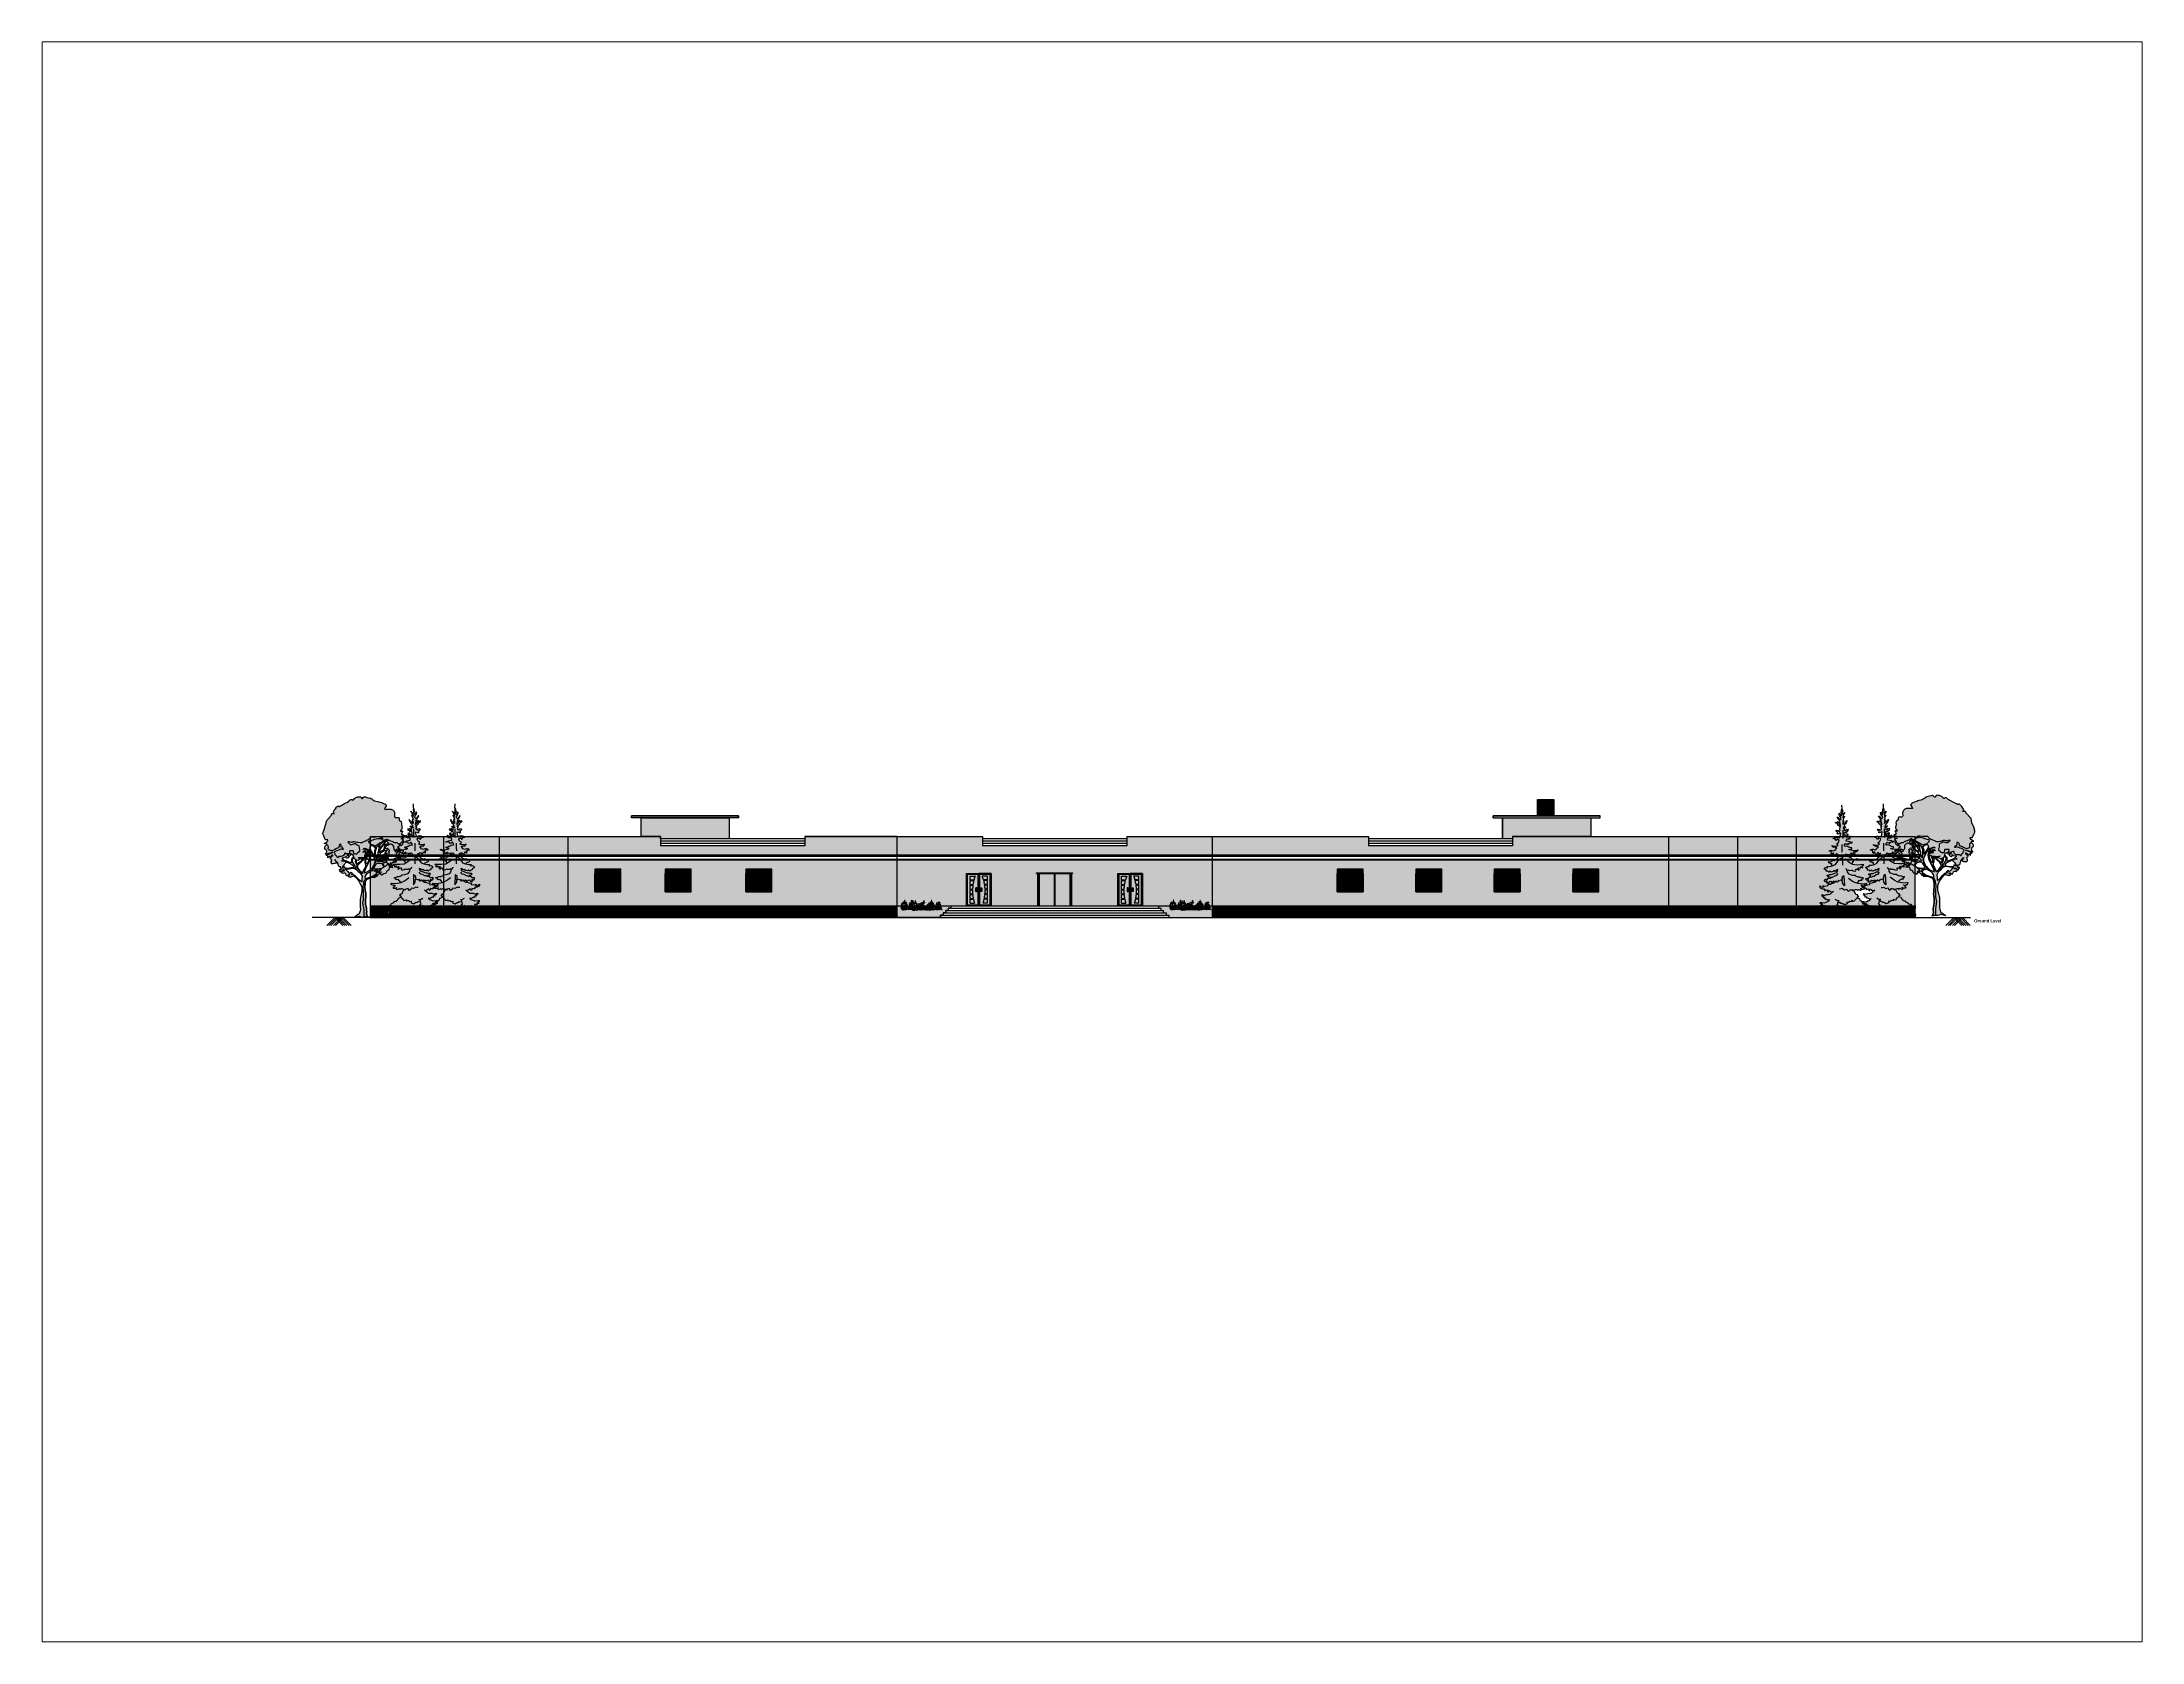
# Paper-space layout 'Layout1' of a CAD drawing. Header units: inches. Extents: x 1.05 to 9.45, y 0.8 to 7.2.
# The model-space entities are those that its viewports show. They can reach past a viewport. Long polylines and large blocks are cut down to what shows.
import ezdxf

# ---------------------------------------------------------------- set-up
doc = ezdxf.new("R2010")
doc.units = ezdxf.units.IN
doc.header["$LTSCALE"] = 20
doc.header["$MEASUREMENT"] = 0
for name, color, linetype in [('dwgmodels.com', 143, 'Continuous'), ('Grass', 90, 'Continuous'), ('hatch', 7, 'Continuous'), ('I-WALL-FULL', 7, 'Continuous')]:
    doc.layers.add(name, color=color, linetype=linetype)
doc.layers.add('fl', color=7, linetype='Continuous', lineweight=9, true_color=0xa3d166)
doc.layers.add('I-ANNO-TEXT', color=7, linetype='Continuous', lineweight=18)
doc.styles.add('MICRO', font='')
doc.styles.get('MICRO').set_extended_font_data('MicrogrammaSSi', bold=True)

# ---------------------------------------------------------------- blocks, each defined once
blk = doc.blocks.new('*U193')
at = {"layer": 'hatch', "true_color": 0xc7c8ca}
h = blk.add_hatch(color=9, dxfattribs=at)
h.dxf.hatch_style = 1
h.paths.add_polyline_path([(23.7, 13.7), (-23.7, 13.7), (-23.7, 12.4), (23.7, 12.4)])
h.paths.add_polyline_path([(23.7, 15), (-23.7, 15), (-23.7, 14.2), (23.7, 14.2)])
h.paths.add_polyline_path([(23.7, -14.2), (-23.7, -14.2), (-23.7, -15), (23.7, -15)])
h.paths.add_polyline_path([(23.7, -12.4), (-23.7, -12.4), (-23.7, -13.7), (23.7, -13.7)])
at = {"layer": 'hatch', "true_color": 0x211812}
h = blk.add_hatch(color=250, dxfattribs=at)
h.dxf.hatch_style = 1
h.paths.add_polyline_path([(20.5, 11.3, -0.15073), (23.7, 11.4), (23.7, 12.4), (-23.7, 12.4), (-23.7, 11.4, -0.044577), (-22.8, 11, -0.182194), (-18.4, 11.5, -0.134504), (-17.7, 11.1, -0.062081), (-16.7, 9.9, -0.165019), (-16.5, 9.2, -0.443533), (-16.8, 9, -0.127639), (-19, 10.1, 0.157147), (-19.2, 10.2, 0.477516), (-19.3, 10.1, 0.098781), (-19.2, 9.9, -0.077362), (-18.8, 8.7, -0.318095), (-20.1, 5.6, -0.276982), (-20.7, 5.6, -0.333135), (-20.9, 6, 0.102663), (-20.8, 7.4, 0.21894), (-21.3, 8.1, 0.00484), (-22.3, 8.7, -0.321665), (-23.1, 10.5, 0.033331), (-23.7, 10.8), (-23.7, 7, -0.120722), (-20.1, 1.3, -1), (-20.6, 1.1, 0.110766), (-23.7, 6.3), (-23.7, -7, -0.154518), (-18.5, -8.8, 0.043677), (-20.4, -8.6, 0.229067), (-21.6, -9.1, -0.114447), (-23.4, -10.7, -0.014804), (-23.7, -10.9), (-23.7, -12.4), (23.7, -12.4), (23.7, -10.9, -0.034589), (23, -11.1, -0.352268), (22.7, -11, -0.21698), (22.7, -10.5, -0.135171), (23.5, -9.4, -0.00044), (23.7, -9.2), (23.7, -8.6, 0.019715), (23.6, -8.7, 0.030696), (21.8, -10.3, -0.178503), (20.1, -11.1, -0.58002), (19.7, -10.6, -0.217042), (22.4, -8.3, 0.845962), (22.4, -8.2, 0.142718), (20.9, -8.5, 0.06062), (18.4, -10.3, -0.213651), (16.2, -11, -0.586986), (16.1, -10.7, -0.243419), (23.7, -7), (23.7, 6.3, 0.103078), (19.1, 9.4, -0.565406), (19.1, 9.7), (19.2, 9.9, -0.279445), (19.4, 9.9, -0.091455), (23.7, 7), (23.7, 10.8, 0.159222), (20.7, 10.8, 0.166951), (16.1, 7.5, -1), (15.7, 7.8, -0.167)])
h.paths.add_polyline_path([(-13.6, 10.7, -0.299435), (-9.3, 10.9, -0.331098)], flags=16)
h.paths.add_polyline_path([(-12.8, 5.8, -0.42141), (-11.4, 3.3, 0.152865), (-15.6, 5.1, 0.925463), (-15.6, 4.7, -0.177728), (-11.3, 2.6, -0.405579), (-16.8, 5.6, -0.165328)], flags=16)
h.paths.add_polyline_path([(-9.7, 6.8, -0.248131), (-8.9, 7.2, -0.248131), (-8.1, 6.8, -0.100122), (-7.3, 5.2, -0.086967), (-7.1, 3.1, -0.188814), (-7.3, 2.7, -0.260434), (-8.4, 2.5, -0.334871), (-8.7, 2.7), (-8.7, 6, 0.414214), (-8.9, 6.2, 0.414214), (-9.1, 6), (-9.1, 2.7, -0.334871), (-9.3, 2.5, -0.260434), (-10.4, 2.7, -0.188814), (-10.6, 3.1, -0.086967), (-10.4, 5.2, -0.100122)], flags=16)
h.paths.add_polyline_path([(-9, 7.9, -0.190784), (-2.2, 10.4, -0.054528), (3.5, 9.6, 0.099165), (8.8, 9.4, -0.034103), (10.7, 10.2, -0.106289), (15.6, 10.9, -0.048999), (17.5, 10.6, -0.000763), (17.5, 10.6, -0.615252), (17.6, 10.3), (17.4, 10.1, -0.234912), (17.3, 10.1, 0.046646), (15.5, 10.4, 0.106289), (10.9, 9.7, 0.045603), (8.4, 8.5, 0.161267), (4, 3.5, -0.20609), (4.5, 2.1, -0.010918), (4.3, -0.2, 0.010067), (4.2, -1.1, 0.141722), (4.5, -2.5, -0.285385), (2.6, 0, 0.111675), (3.8, -6.4, 0.174059), (8.3, -10.3, 0.385892), (14.6, -8.1, -1), (15.1, -8.4, -0.385388), (8.1, -10.8, -0.174522), (3.3, -6.7, -0.091154), (2, -1.3, -0.009895), (1.2, -3, -0.099087), (-2.6, -8, -0.066198), (-5.7, -10.1, -0.223116), (-14.5, -10.2, -0.243628), (-19.9, -3.5, -0.224785), (-22.1, -0.1, 0.211696), (-23.3, 1.9, -0.33099), (-20.5, 0.1, 0.669695), (-20, 0.1, -0.039225), (-19.3, 1.4, -0.242445), (-17.5, 2.4, 0.150338), (-18.2, -0.3, -0.082649), (-18.5, -2.1, -0.166369), (-19.3, -3.4, 0.243628), (-14.3, -9.7, 0.223116), (-5.9, -9.6, 0.066198), (-3, -7.6, 0.099087), (0.8, -2.8, 0.013671), (1.8, -0.4, 0.000975), (2.1, 0.2, -0.289984), (-1.1, -0.2, 0.141722), (0.1, 0.6, 0.010067), (0.7, 1.3, -0.010918), (2.2, 3, -0.205666), (3.5, 3.7, -0.148011), (7.6, 8.7, -0.077413), (3.4, 9.1, 0.054528), (-2.2, 9.9, 0.182898), (-8.4, 7.7, -0.138844), (-8.9, 7.6, -0.299141), (-9, 7.6, -0.351414)], flags=16)
h.paths.add_polyline_path([(-13.6, 1.7, -0.307855), (-16.4, 0.6, -0.504369)], flags=16)
h.paths.add_polyline_path([(-10.7, 1.7, 0.063298), (-14.1, -2.4, 0.925575), (-13.9, -2.6, -0.078526), (-10.4, 1.1, -0.273743), (-13.3, -3.8, -0.08705), (-15.4, -4.5, -0.129671), (-14.4, -0.5, -0.270566)], flags=16)
h.paths.add_polyline_path([(-9.1, 1.7), (-9.1, -5.3, 0.414214), (-8.9, -5.5, 0.414214), (-8.7, -5.3), (-8.7, 1.7, -0.173734), (-7.1, -2.4, -0.115137), (-8.1, -6.9), (-8.9, -8.5), (-9.6, -6.9, -0.115137), (-10.6, -2.4, -0.173734)], flags=16)
h.paths.add_polyline_path([(-4.9, 5.8, -0.165328), (-1, 5.6, -0.405579), (-6.5, 2.6, -0.177728), (-2.1, 4.7, 0.925463), (-2.2, 5.1, 0.152865), (-6.3, 3.3, -0.42141)], flags=16)
h.paths.add_polyline_path([(-7, 1.7, -0.270566), (-3.4, -0.5, -0.129671), (-2.4, -4.5, -0.08705), (-4.5, -3.8, -0.273743), (-7.4, 1.1, -0.078526), (-3.9, -2.6, 0.925575), (-3.7, -2.4, 0.063298)], flags=16)
h.paths.add_polyline_path([(-2.8, 8, -0.373935), (1.8, 8, -0.34853)], flags=16)
h.paths.add_polyline_path([(-4.1, 1.7, -0.504369), (-1.4, 0.6, -0.307855)], flags=16)
h.paths.add_polyline_path([(-11.4, -3.7, -0.39884), (-12.5, -5.9, -0.44726)], flags=16)
h.paths.add_polyline_path([(-6.4, -3.7, -0.44726), (-5.3, -5.9, -0.39884)], flags=16)
h.paths.add_polyline_path([(1.9, 5.8, -0.037472), (3.8, 6.2, -0.356481), (0.2, 3.7, -0.306462)], flags=16)
h.paths.add_polyline_path([(-8.2, -8.5, 0.054058), (-7.2, -9.4, -0.552417), (-7.2, -9.7), (-7.4, -9.8, -0.291881), (-7.6, -9.8, -0.050952), (-8.6, -8.9, -0.422286), (-8.5, -8.6), (-8.4, -8.5, -0.405961)], flags=16)
h.paths.add_polyline_path([(5.3, 10.7, -0.299435), (9.6, 10.9, -0.331098)], flags=16)
h.paths.add_polyline_path([(1.8, -4), (1.9, -4.9, -0.032808), (2, -6.9, -0.122442), (1.6, -8.5, -0.296087), (0.1, -9.3, -0.18183), (-1.4, -10.7, -0.095337), (-3.4, -11.1, -0.081119), (-5.6, -10.8, -0.680582), (-5.6, -10.5), (-5.4, -10.4, -0.182107), (-5.2, -10.3, 0.073383), (-3.5, -10.6, 0.095337), (-1.6, -10.2, 0.188197), (-0.3, -9, 0.000609), (-0.3, -8.9, -0.413588), (-0.1, -6.3, 0.078692), (1.6, -4.4)], flags=16)
h.paths.add_polyline_path([(9.2, 7.8, -0.284657), (6, 4.2, -0.284657)], flags=16)
h.paths.add_polyline_path([(-5.6, -11.7, -0.315326), (-7.8, -11.6, -0.328998)], flags=16)
h.paths.add_polyline_path([(8.4, 4.1, -0.08705), (10.5, 3.4, -0.273743), (13.4, -1.5, -0.078526), (9.8, 2.3, 0.925575), (9.6, 2.1, 0.063298), (13, -2, -0.270566), (9.4, 0.2, -0.129671)], flags=16)
h.paths.add_polyline_path([(7.4, -0.9, -0.307855), (10.1, -2, -0.504369)], flags=16)
h.paths.add_polyline_path([(4.9, -6.1, 0.243338), (7.8, -7, -0.166917), (9.9, -7.3, -0.511332), (10, -7.7, -0.313069), (7.8, -8.1, -0.017559), (7.4, -7.8, 0.798072), (7.2, -8.1, 0.23476), (8.2, -8.6, 0.056955), (10.4, -8.5, -0.139206), (12.8, -8.7, -0.600703), (12.8, -9.1, -0.161733), (10.3, -9.8, -0.277916), (4.8, -6.2, -0.890919)], flags=16)
h.paths.add_polyline_path([(4.4, -10.8, -0.403801), (-0.2, -10.9, -0.415204)], flags=16)
h.paths.add_polyline_path([(10.4, 7.3, -0.395796), (14.3, 9.3, -0.381601)], flags=16)
h.paths.add_polyline_path([(12.5, -2.9, -0.177728), (8.1, -5.1, 0.925463), (8.1, -5.4, 0.152865), (12.3, -3.6, -0.42141), (10.9, -6.2, -0.165328), (7, -5.9, -0.405579)], flags=16)
h.paths.add_polyline_path([(11.2, 5.5, -0.39884), (12.3, 3.4, -0.44726)], flags=16)
h.paths.add_polyline_path([(14.1, 6.6), (14.9, 8.2), (15.6, 6.6, -0.115137), (16.6, 2.1, -0.173734), (15.1, -2), (15.1, 5, 0.414214), (14.9, 5.2, 0.414214), (14.6, 5), (14.6, -2, -0.173734), (13.1, 2.1, -0.115137)], flags=16)
h.paths.add_polyline_path([(13.3, -3.1, -0.260434), (14.4, -2.8, -0.334871), (14.6, -3.1), (14.6, -6.3, 0.414214), (14.9, -6.6, 0.414214), (15.1, -6.3), (15.1, -3.1, -0.334871), (15.3, -2.8, -0.260434), (16.4, -3.1, -0.188814), (16.6, -3.5, -0.086967), (16.4, -5.6, -0.100122), (15.6, -7.1, -0.248131), (14.9, -7.6, -0.248131), (14.1, -7.1, -0.100122), (13.3, -5.6, -0.086967), (13.1, -3.5, -0.188814)], flags=16)
h.paths.add_polyline_path([(17.3, 8, -0.362273), (21.8, 6.8, -0.354325)], flags=16)
h.paths.add_polyline_path([(18.5, 5.5, -0.44726), (17.4, 3.4, -0.39884)], flags=16)
h.paths.add_polyline_path([(19.2, 3.4, -0.08705), (21.3, 4.1, -0.129671), (20.4, 0.2, -0.270566), (16.7, -2, 0.063298), (20.1, 2.1, 0.925575), (19.9, 2.3, -0.078526), (16.4, -1.5, -0.273743)], flags=16)
h.paths.add_polyline_path([(17.2, -2.9, -0.405579), (22.7, -5.9, -0.165328), (18.8, -6.2, -0.42141), (17.4, -3.6, 0.152865), (21.6, -5.4, 0.925463), (21.6, -5.1, -0.177728)], flags=16)
h.paths.add_polyline_path([(19.6, -2, -0.307855), (22.4, -0.9, -0.504369)], flags=16)
h.paths.add_polyline_path([(-22.7, -8.5, 0.67093), (-22.7, -8.4, 0.178275), (-23.7, -8.6), (-23.7, -9.2, -0.002398)], flags=17)
h.paths.add_polyline_path([(23.7, -13.7), (-23.7, -13.7), (-23.7, -14.2), (23.7, -14.2)])
h.paths.add_polyline_path([(23.7, 14.2), (-23.7, 14.2), (-23.7, 13.7), (23.7, 13.7)])
at = {"layer": 'hatch', "true_color": 0xc7c8ca}
h = blk.add_hatch(color=9, dxfattribs=at)
h.dxf.hatch_style = 1
h.paths.add_polyline_path([(-19.3, 10.2, -0.189074), (-19, 10.1, 0.127639), (-16.8, 9, 0.443533), (-16.5, 9.2, 0.165019), (-16.7, 9.9, 0.062081), (-17.7, 11.1, 0.134504), (-18.4, 11.5, 0.182194), (-22.8, 11, 0.044577), (-23.7, 11.4), (-23.7, 10.8, -0.033331), (-23.1, 10.5, 0.321665), (-22.3, 8.7, -0.00484), (-21.3, 8.1, -0.21894), (-20.8, 7.4, -0.102663), (-20.9, 6, 0.333135), (-20.7, 5.6, 0.276982), (-20.1, 5.6, 0.318095), (-18.8, 8.7, 0.077362), (-19.2, 9.9, -0.11833)])
h.paths.add_polyline_path([(-23.7, 7), (-23.7, 6.3, -0.110766), (-20.6, 1.1, 1), (-20.1, 1.3, 0.120722)])
h.paths.add_polyline_path([(-18.2, -0.3, -0.150338), (-17.5, 2.4, 0.242445), (-19.3, 1.4, 0.039225), (-20, 0.1, -0.669695), (-20.5, 0.1, 0.33099), (-23.3, 1.9, -0.211696), (-22.1, -0.1, 0.224785), (-19.9, -3.5, 0.243628), (-14.5, -10.2, 0.223116), (-5.7, -10.1, 0.066198), (-2.6, -8, 0.099087), (1.2, -3, 0.009895), (2, -1.3, 0.091154), (3.3, -6.7, 0.174522), (8.1, -10.8, 0.385388), (15.1, -8.4, 1), (14.6, -8.1, -0.385892), (8.3, -10.3, -0.174059), (3.8, -6.4, -0.111675), (2.6, 0, 0.285385), (4.5, -2.5, -0.141722), (4.2, -1.1, -0.010067), (4.3, -0.2, 0.010918), (4.5, 2.1, 0.20609), (4, 3.5, -0.161267), (8.4, 8.5, -0.045603), (10.9, 9.7, -0.106289), (15.5, 10.4, -0.046646), (17.3, 10.1, 0.234912), (17.4, 10.1), (17.6, 10.3, 0.608669), (17.5, 10.6, 0.050172), (15.6, 10.9, 0.106289), (10.7, 10.2, 0.034103), (8.8, 9.4, -0.099165), (3.5, 9.6, 0.054528), (-2.2, 10.4, 0.192036), (-9, 7.9, 0.296602), (-9, 7.6, 0.299141), (-8.9, 7.6, 0.138844), (-8.4, 7.7, -0.182898), (-2.2, 9.9, -0.054528), (3.4, 9.1, 0.077413), (7.6, 8.7, 0.148011), (3.5, 3.7, 0.205666), (2.2, 3, 0.010918), (0.7, 1.3, -0.010067), (0.1, 0.6, -0.141722), (-1.1, -0.2, 0.289984), (2.1, 0.2, -0.000975), (1.8, -0.4, -0.013671), (0.8, -2.8, -0.099087), (-3, -7.6, -0.066198), (-5.9, -9.6, -0.223116), (-14.3, -9.7, -0.243628), (-19.3, -3.4, 0.166369), (-18.5, -2.1, 0.082649)])
h.paths.add_polyline_path([(-9.3, 10.9, 0.299435), (-13.6, 10.7, 0.331098)])
h.paths.add_polyline_path([(-12.8, 5.8, 0.165328), (-16.8, 5.6, 0.405579), (-11.3, 2.6, 0.176624), (-15.6, 4.7, -1.059352), (-15.6, 5.1, -0.152424), (-11.4, 3.3, 0.42141)], flags=17)
h.paths.add_polyline_path([(-10.7, 1.7, 0.270566), (-14.4, -0.5, 0.129671), (-15.4, -4.5, 0.08705), (-13.3, -3.8, 0.273743), (-10.4, 1.1, 0.078097), (-13.9, -2.6, -1.040874), (-14.1, -2.4, -0.063298)], flags=17)
h.paths.add_polyline_path([(-13.6, 1.7, 0.504369), (-16.4, 0.6, 0.307855)], flags=17)
h.paths.add_polyline_path([(-1, 5.6, 0.165328), (-4.9, 5.8, 0.42141), (-6.3, 3.3, -0.152424), (-2.2, 5.1, -1.059352), (-2.2, 4.7, 0.176624), (-6.5, 2.6, 0.405579)], flags=17)
h.paths.add_polyline_path([(-7.3, 5.2, 0.100122), (-8.1, 6.8, 0.248131), (-8.9, 7.2, 0.248131), (-9.7, 6.8, 0.100122), (-10.4, 5.2, 0.086967), (-10.6, 3.1, 0.188814), (-10.4, 2.7, 0.260434), (-9.3, 2.5, 0.334871), (-9.1, 2.7), (-9.1, 6, -0.414214), (-8.9, 6.2, -0.414214), (-8.7, 6), (-8.7, 2.7, 0.334871), (-8.4, 2.5, 0.260434), (-7.3, 2.7, 0.188814), (-7.1, 3.1, 0.086967)], flags=17)
h.paths.add_polyline_path([(-8.7, 1.7), (-8.7, -5.3, -0.414214), (-8.9, -5.5, -0.414214), (-9.1, -5.3), (-9.1, 1.7, 0.173734), (-10.6, -2.4, 0.115137), (-9.6, -6.9), (-8.9, -8.5), (-8.1, -6.9, 0.115137), (-7.1, -2.4, 0.173734)], flags=17)
h.paths.add_polyline_path([(-7.4, 1.1, 0.273743), (-4.5, -3.8, 0.08705), (-2.4, -4.5, 0.129671), (-3.4, -0.5, 0.270566), (-7, 1.7, -0.063298), (-3.7, -2.4, -1.040874), (-3.9, -2.6, 0.078097)], flags=17)
h.paths.add_polyline_path([(-4.1, 1.7, 0.307855), (-1.4, 0.6, 0.504369)], flags=17)
h.paths.add_polyline_path([(-6.4, -3.7, 0.39884), (-5.3, -5.9, 0.44726)], flags=17)
h.paths.add_polyline_path([(-11.4, -3.7, 0.44726), (-12.5, -5.9, 0.39884)], flags=17)
h.paths.add_polyline_path([(-8.2, -8.5, 0.405961), (-8.4, -8.5), (-8.5, -8.6, 0.422286), (-8.6, -8.9, 0.050952), (-7.6, -9.8, 0.291881), (-7.4, -9.8), (-7.2, -9.7, 0.552417), (-7.2, -9.4, -0.054058)], flags=17)
h.paths.add_polyline_path([(-23.7, -7), (-23.7, -8.6, -0.178275), (-22.7, -8.4, -0.67093), (-22.7, -8.5, 0.002398), (-23.7, -9.2), (-23.7, -10.9, 0.014804), (-23.4, -10.7, 0.114447), (-21.6, -9.1, -0.230666), (-20.4, -8.6, -0.043489), (-18.5, -8.8, 0.154518)])
h.paths.add_polyline_path([(-2.8, 8, 0.34853), (1.8, 8, 0.373935)], flags=17)
h.paths.add_polyline_path([(3.8, 6.2, 0.037472), (1.9, 5.8, 0.306462), (0.2, 3.7, 0.356481)], flags=17)
h.paths.add_polyline_path([(9.6, 10.9, 0.299435), (5.3, 10.7, 0.331098)])
h.paths.add_polyline_path([(9.2, 7.8, 0.284657), (6, 4.2, 0.284657)], flags=17)
h.paths.add_polyline_path([(14.3, 9.3, 0.395796), (10.4, 7.3, 0.381601)], flags=17)
h.paths.add_polyline_path([(15.6, 6.6), (14.9, 8.2), (14.1, 6.6, 0.115137), (13.1, 2.1, 0.173734), (14.6, -2), (14.6, 5, -0.414214), (14.9, 5.2, -0.414214), (15.1, 5), (15.1, -2, 0.173734), (16.6, 2.1, 0.115137)], flags=17)
h.paths.add_polyline_path([(10.5, 3.4, 0.08705), (8.4, 4.1, 0.129671), (9.4, 0.2, 0.270566), (13, -2, -0.063298), (9.6, 2.1, -1.040874), (9.8, 2.2, 0.078097), (13.4, -1.5, 0.273743)], flags=17)
h.paths.add_polyline_path([(11.2, 5.5, 0.44726), (12.3, 3.4, 0.39884)], flags=17)
h.paths.add_polyline_path([(7.4, -0.9, 0.504369), (10.1, -2, 0.307855)], flags=17)
h.paths.add_polyline_path([(12.5, -2.9, 0.405579), (7, -5.9, 0.165328), (10.9, -6.2, 0.42141), (12.3, -3.6, -0.152424), (8.2, -5.4, -1.059352), (8.1, -5.1, 0.176624)], flags=17)
h.paths.add_polyline_path([(14.6, -3.1, 0.334871), (14.4, -2.8, 0.260434), (13.3, -3.1, 0.188814), (13.1, -3.5, 0.086967), (13.3, -5.6, 0.100122), (14.1, -7.1, 0.248131), (14.9, -7.6, 0.248131), (15.6, -7.1, 0.100122), (16.4, -5.6, 0.086967), (16.6, -3.5, 0.188814), (16.4, -3.1, 0.260434), (15.3, -2.8, 0.334871), (15.1, -3.1), (15.1, -6.3, -0.414214), (14.9, -6.6, -0.414214), (14.6, -6.3)], flags=17)
h.paths.add_polyline_path([(17.4, -3.6, 0.42141), (18.8, -6.2, 0.165328), (22.7, -5.9, 0.405579), (17.2, -2.9, 0.176624), (21.6, -5.1, -1.059352), (21.6, -5.4, -0.152424)])
h.paths.add_polyline_path([(19.9, 2.2, -1.040874), (20.1, 2.1, -0.063298), (16.7, -2, 0.270566), (20.4, 0.2, 0.129671), (21.3, 4.1, 0.08705), (19.2, 3.4, 0.273743), (16.4, -1.5, 0.078097)])
h.paths.add_polyline_path([(18.5, 5.5, 0.39884), (17.4, 3.4, 0.44726)])
h.paths.add_polyline_path([(17.3, 8, 0.354325), (21.8, 6.8, 0.362273)])
h.paths.add_polyline_path([(19.4, 9.9, 0.279445), (19.2, 9.9), (19.1, 9.7, 0.565406), (19.1, 9.4, -0.103078), (23.7, 6.3), (23.7, 7, 0.091455)])
h.paths.add_polyline_path([(20.7, 10.8, -0.159222), (23.7, 10.8), (23.7, 11.4, 0.15073), (20.5, 11.3, 0.167), (15.7, 7.8, 1), (16.1, 7.5, -0.166951)])
h.paths.add_polyline_path([(22.4, -0.9, 0.307855), (19.6, -2, 0.504369)])
h.paths.add_polyline_path([(12.8, -8.7, 0.139206), (10.4, -8.5, -0.056955), (8.2, -8.6, -0.23476), (7.2, -8.1, -0.798072), (7.4, -7.8, 0.017559), (7.8, -8.1, 0.313069), (10, -7.7, 0.511332), (9.9, -7.3, 0.166917), (7.8, -7, -0.244193), (4.9, -6.1, 0.799485), (4.8, -6.2, 0.278221), (10.3, -9.8, 0.161733), (12.8, -9.1, 0.600703)], flags=17)
h.paths.add_polyline_path([(-0.2, -10.9, 0.403801), (4.4, -10.8, 0.415204)])
h.paths.add_polyline_path([(-7.8, -11.6, 0.315326), (-5.6, -11.7, 0.328998)])
h.paths.add_polyline_path([(20.9, -8.5, -0.142718), (22.4, -8.2, -0.845962), (22.4, -8.3, 0.217042), (19.7, -10.6, 0.58002), (20.1, -11.1, 0.178503), (21.8, -10.3, -0.030696), (23.6, -8.7, -0.019715), (23.7, -8.6), (23.7, -7, 0.243419), (16.1, -10.7, 0.586986), (16.2, -11, 0.213651), (18.4, -10.3, -0.06062)])
h.paths.add_polyline_path([(23.7, -9.2, 0.00044), (23.5, -9.4, 0.135171), (22.7, -10.5, 0.21698), (22.7, -11, 0.352268), (23, -11.1, 0.034589), (23.7, -10.9)])
h.paths.add_polyline_path([(2, -6.9, 0.032808), (1.9, -4.9), (1.8, -4), (1.6, -4.4, -0.078692), (-0.1, -6.3, 0.413588), (-0.3, -8.9, -0.000609), (-0.3, -9, -0.188197), (-1.6, -10.2, -0.095337), (-3.5, -10.6, -0.073383), (-5.2, -10.3, 0.182107), (-5.4, -10.4), (-5.6, -10.5, 0.680582), (-5.6, -10.8, 0.081119), (-3.4, -11.1, 0.095337), (-1.4, -10.7, 0.18183), (0.1, -9.3, 0.296087), (1.6, -8.5, 0.122442)], flags=17)
at = {"color": 0}
for points in [[(-23.7, 15), (23.7, 15)], [(-23.7, 14.2), (23.7, 14.2)], [(-23.7, 13.7), (23.7, 13.7)], [(-23.7, 12.4), (23.7, 12.4)], [(-23.7, -12.4), (23.7, -12.4)], [(-23.7, -13.7), (23.7, -13.7)], [(-23.7, -14.2), (23.7, -14.2)], [(-23.7, -15), (23.7, -15)], [(-8.5, -8.6), (-8.4, -8.5)], [(-7.2, -9.7), (-7.4, -9.8)], [(-5.6, -10.5), (-5.4, -10.4)], [(14.6, -3.1), (14.6, -6.3)]]:
    blk.add_lwpolyline(points, dxfattribs=at)
for points in [[(-23.7, 11.4, -0.044577), (-22.8, 11, -0.182194), (-18.4, 11.5, -0.134504), (-17.7, 11.1, -0.062081), (-16.7, 9.9, -0.165019), (-16.5, 9.2, -0.443533), (-16.8, 9, -0.127639), (-19, 10.1, 0.157147), (-19.2, 10.2, 0.477516), (-19.3, 10.1, 0.098781), (-19.2, 9.9, -0.077362), (-18.8, 8.7, -0.318095), (-20.1, 5.6, -0.276982), (-20.7, 5.6, -0.333135), (-20.9, 6, 0.102663), (-20.8, 7.4, 0.21894), (-21.3, 8.1, 0.00484), (-22.3, 8.7, -0.321665), (-23.1, 10.5, 0.033331), (-23.7, 10.8, 0.033331)], [(-23.7, 7, -0.120722), (-20.1, 1.3, -1), (-20.6, 1.1, 0.110766), (-23.7, 6.3, 0.110766)], [(17.6, 10.3, 0.615252), (17.5, 10.6, 0.000763), (17.5, 10.6, 0.048999), (15.6, 10.9, 0.106289), (10.7, 10.2, 0.034103), (8.8, 9.4, -0.099165), (3.5, 9.6, 0.054528), (-2.2, 10.4, 0.192036), (-9, 7.9, 0.296602), (-9, 7.6, 0.299141), (-8.9, 7.6, 0.138844), (-8.4, 7.7, -0.182898), (-2.2, 9.9, -0.054528), (3.4, 9.1, 0.077413), (7.6, 8.7, 0.148011), (3.5, 3.7, 0.205666), (2.2, 3, 0.010918), (0.7, 1.3, -0.010067), (0.1, 0.6, -0.141722), (-1.1, -0.2, 0.289984), (2.1, 0.2, -0.000975), (1.8, -0.4, -0.013671), (0.8, -2.8, -0.099087), (-3, -7.6, -0.066198), (-5.9, -9.6, -0.223116), (-14.3, -9.7, -0.243628), (-19.3, -3.4, 0.166369), (-18.5, -2.1, 0.082649), (-18.2, -0.3, -0.150338), (-17.5, 2.4, 0.242445), (-19.3, 1.4, 0.039225), (-20, 0.1, -0.669695), (-20.5, 0.1, 0.33099), (-23.3, 1.9, -0.211696), (-22.1, -0.1, 0.224785), (-19.9, -3.5, 0.243628), (-14.5, -10.2, 0.223116), (-5.7, -10.1, 0.066198), (-2.6, -8, 0.099087), (1.2, -3, 0.009895), (2, -1.3, 0.091154), (3.3, -6.7, 0.174522), (8.1, -10.8, 0.385388), (15.1, -8.4, 1), (14.6, -8.1, -0.385892), (8.3, -10.3, -0.174059), (3.8, -6.4, -0.111675), (2.6, 0, 0.285385), (4.5, -2.5, -0.141722), (4.2, -1.1, -0.010067), (4.3, -0.2, 0.010918), (4.5, 2.1, 0.20609), (4, 3.5, -0.161267), (8.4, 8.5, -0.045603), (10.9, 9.7, -0.106289), (15.5, 10.4, -0.046646), (17.3, 10.1, 0.234912), (17.4, 10.1), (17.6, 10.3)], [(-11.3, 2.6, -0.405579), (-16.8, 5.6, -0.165328), (-12.8, 5.8, -0.42141), (-11.4, 3.3, 0.152865), (-15.6, 5.1, 0.925463), (-15.6, 4.7, -0.177728), (-11.3, 2.6, 2.553012)], [(-13.6, 1.7, -0.307855), (-16.4, 0.6, -0.504369), (-13.6, 1.7, -1.38984)], [(-10.4, 1.1, -0.273743), (-13.3, -3.8, -0.08705), (-15.4, -4.5, -0.129671), (-14.4, -0.5, -0.270566), (-10.7, 1.7, 0.063298), (-14.1, -2.4, 0.925575), (-13.9, -2.6, -0.078526), (-10.4, 1.1, -6.197053)], [(-9.3, 10.9, 0.299435), (-13.6, 10.7, 0.331098), (-9.3, 10.9, 1.433387)], [(-8.9, 6.2, 0.414214), (-9.1, 6), (-9.1, 2.7, -0.334871), (-9.3, 2.5, -0.260434), (-10.4, 2.7, -0.188814), (-10.6, 3.1, -0.086967), (-10.4, 5.2, -0.100122), (-9.7, 6.8, -0.248131), (-8.9, 7.2, -0.248131)], [(-8.9, 6.2, -0.414214), (-8.7, 6), (-8.7, 2.7, 0.334871), (-8.4, 2.5, 0.260434), (-7.3, 2.7, 0.188814), (-7.1, 3.1, 0.086967), (-7.3, 5.2, 0.100122), (-8.1, 6.8, 0.248131), (-8.9, 7.2, 0.248131)], [(-7.4, 1.1, 0.273743), (-4.5, -3.8, 0.08705), (-2.4, -4.5, 0.129671), (-3.4, -0.5, 0.270566), (-7, 1.7, -0.063298), (-3.7, -2.4, -0.925575), (-3.9, -2.6, 0.078526), (-7.4, 1.1, 6.197053)], [(-6.5, 2.6, 0.405579), (-1, 5.6, 0.165328), (-4.9, 5.8, 0.42141), (-6.3, 3.3, -0.152865), (-2.2, 5.1, -0.925463), (-2.1, 4.7, 0.177728), (-6.5, 2.6, -2.553012)], [(-4.1, 1.7, 0.307855), (-1.4, 0.6, 0.504369), (-4.1, 1.7, 1.38984)], [(-2.8, 8, -0.373935), (1.8, 8, -0.34853), (-2.8, 8, -3.464695)], [(3.8, 6.2, -0.356481), (0.2, 3.7, -0.306462), (1.9, 5.8, -0.037472), (3.8, 6.2, -1.022851)], [(9.6, 10.9, 0.299435), (5.3, 10.7, 0.331098), (9.6, 10.9, 1.433387)], [(9.2, 7.8, 0.284657), (6, 4.2, 1.192237)], [(9.2, 7.8, -0.284657), (6, 4.2, -1.192237)], [(8.1, 9, 0.000157), (8.1, 9, 0.000157)], [(13.4, -1.5, 0.273743), (10.5, 3.4, 0.08705), (8.4, 4.1, 0.129671), (9.4, 0.2, 0.270566), (13, -2, -0.063298), (9.6, 2.1, -0.925575), (9.8, 2.3, 0.078526), (13.4, -1.5, 6.197053)], [(14.3, 9.3, 0.395796), (10.4, 7.3, 0.381601), (14.3, 9.3, -1.140788)], [(12.3, 3.4, -0.44726), (11.2, 5.5, -0.39884), (12.3, 3.4, -4.322161)], [(15.7, 7.8, -0.167), (20.5, 11.3, -0.15073), (23.7, 11.4, -0.15073)], [(23.7, 10.8, 0.159222), (20.7, 10.8, 0.166951), (16.1, 7.5)], [(16.4, -1.5, -0.273743), (19.2, 3.4, -0.08705), (21.3, 4.1, -0.129671), (20.4, 0.2, -0.270566), (16.7, -2, 0.063298), (20.1, 2.1, 0.925575), (19.9, 2.3, -0.078526), (16.4, -1.5, -6.197053)], [(17.3, 8, -0.362273), (21.8, 6.8, -0.354325), (17.3, 8, -2.680957)], [(17.4, 3.4, 0.44726), (18.5, 5.5, 0.39884), (17.4, 3.4, 4.322161)], [(23.7, 6.3, 0.103078), (19.1, 9.4, -0.575487), (19.1, 9.8)], [(19.1, 9.7), (19.2, 9.9, -0.279445), (19.4, 9.9, -0.091455), (23.7, 7, -0.091455)], [(-18.5, -8.8, 0.154518), (-23.7, -7, 0.154518)], [(-23.7, -8.6, -0.178275), (-22.7, -8.4, -0.67093), (-22.7, -8.5, 0.002398), (-23.7, -9.2, 0.002398)], [(-23.7, -10.9, 0.014804), (-23.4, -10.7, 0.114447), (-21.6, -9.1, -0.230666), (-20.4, -8.6, -0.043489), (-18.5, -8.8)], [(-11.4, -3.7, 0.44726), (-12.5, -5.9, 0.39884), (-11.4, -3.7, 4.322161)], [(-8.6, -8.9, 0.050952), (-7.6, -9.8)], [(-8.2, -8.5, 0.054058), (-7.2, -9.4)], [(-7.8, -11.6, -0.328998), (-5.6, -11.7, -0.315326), (-7.8, -11.6, -2.956674)], [(-6.4, -3.7, -0.44726), (-5.3, -5.9, -0.39884), (-6.4, -3.7, -4.322161)], [(-5.6, -10.8, 0.081119), (-3.4, -11.1, 0.095337), (-1.4, -10.7, 0.18183), (0.1, -9.3, 0.18183)], [(-5.2, -10.3, 0.073383), (-3.5, -10.6, 0.095337), (-1.6, -10.2, 0.188197), (-0.3, -9, 0.000609), (-0.3, -8.9)], [(1.8, -4), (1.6, -4.4, -0.078692), (-0.1, -6.3, 0.413588), (-0.3, -8.9, 0.413588)], [(-0.2, -10.9, -0.415204), (4.4, -10.8, -0.403801), (-0.2, -10.9, -2.100961)], [(1.8, -4), (1.9, -4.9, -0.032808), (2, -6.9, -0.122442), (1.6, -8.5, -0.296087), (0.1, -9.3, -0.296087)], [(4.8, -6.2, 0.278221), (10.3, -9.8, 0.161733), (12.8, -9.1, 0.600703), (12.8, -8.7, 0.139206), (10.4, -8.5, -0.056955), (8.2, -8.6, -0.23476), (7.2, -8.1, -0.798072), (7.4, -7.8, 0.017559), (7.8, -8.1, 0.313069), (10, -7.7, 0.511332), (9.9, -7.3, 0.166917), (7.8, -7, -0.243338), (4.9, -6.1, 0.852772), (4.8, -6.2, 0.875902)], [(12.5, -2.9, 0.405579), (7, -5.9, 0.165328), (10.9, -6.2, 0.42141), (12.3, -3.6, -0.152865), (8.1, -5.4, -0.925463), (8.1, -5.1, 0.177728), (12.5, -2.9, -2.553012)], [(10.1, -2, 0.307855), (7.4, -0.9, 0.504369), (10.1, -2, 1.38984)], [(23.7, -7, 0.243419), (16.1, -10.7, 0.586986), (16.2, -11, 0.213651), (18.4, -10.3, -0.06062), (20.9, -8.5, -0.142718), (22.4, -8.2, -0.845962), (22.4, -8.3, 0.217042), (19.7, -10.6, 0.58002), (20.1, -11.1, 0.178503), (21.8, -10.3, -0.030696), (23.6, -8.7, -0.019715), (23.7, -8.6, -0.019715)], [(17.2, -2.9, -0.405579), (22.7, -5.9, -0.165328), (18.8, -6.2, -0.42141), (17.4, -3.6, 0.152865), (21.6, -5.4, 0.925463), (21.6, -5.1, -0.177728), (17.2, -2.9, 2.553012)], [(19.6, -2, -0.307855), (22.4, -0.9, -0.504369), (19.6, -2, -1.38984)], [(23.7, -9.2, 0.00044), (23.5, -9.4, 0.135171), (22.7, -10.5, 0.21698), (22.7, -11, 0.352268), (23, -11.1, 0.034589), (23.7, -10.9)]]:
    blk.add_lwpolyline(points, format="xyb", dxfattribs=at)
for points in [[(-8.9, -5.5, 0.414214), (-8.7, -5.3), (-8.7, 1.7, -0.173734), (-7.1, -2.4, -0.115137), (-8.1, -6.9), (-8.9, -8.5), (-9.6, -6.9, -0.115137), (-10.6, -2.4, -0.173734), (-9.1, 1.7), (-9.1, -5.3, 0.414214)], [(14.9, 5.2, -0.414214), (15.1, 5), (15.1, -2, 0.173734), (16.6, 2.1, 0.115137), (15.6, 6.6), (14.9, 8.2), (14.1, 6.6, 0.115137), (13.1, 2.1, 0.173734), (14.6, -2), (14.6, 5, -0.414214)], [(14.9, -7.6, -0.248131), (14.1, -7.1, -0.100122), (13.3, -5.6, -0.086967), (13.1, -3.5, -0.188814), (13.3, -3.1, -0.260434), (14.4, -2.8, -0.334871), (14.6, -3.1), (14.6, -6.3, 0.414214), (14.9, -6.6, 0.414214), (15.1, -6.3), (15.1, -3.1, -0.334871), (15.3, -2.8, -0.260434), (16.4, -3.1, -0.188814), (16.6, -3.5, -0.086967), (16.4, -5.6, -0.100122), (15.6, -7.1, -0.248131)]]:
    blk.add_lwpolyline(points, format="xyb", close=True, dxfattribs=at)
for centre, radius, start, end in [((15.9, 7.6), 0.269, 145.637, 325.637), ((-8.4, -8.8), 0.179, 130.1125, 221.6871), ((-8.3, -8.6), 0.179, 41.7316, 130.1125), ((-7.5, -9.6), 0.179, 233.3544, 298.4406), ((-7.3, -9.6), 0.179, 294.8072, 54.1087), ((-5.5, -10.6), 0.179, 115.462, 252.4159), ((-5.3, -10.5), 0.179, 74.1785, 115.462)]:
    blk.add_arc(centre, radius, start, end, dxfattribs=at)
blk = doc.blocks.new('*U192')
at = {"layer": 'dwgmodels.com', "color": 0, "linetype": 'ByBlock', "lineweight": -2, "transparency": 16777216}
for p in [(0, 0), (47.4, 0), (94.8, 0)]:
    blk.add_blockref('*U193', p, dxfattribs=at)
blk = doc.blocks.new('*U194')
at = {"layer": 'hatch', "true_color": 0xc7c8ca}
h = blk.add_hatch(color=9, dxfattribs=at)
h.dxf.hatch_style = 1
h.paths.add_polyline_path([(23.7, 13.7), (-23.7, 13.7), (-23.7, 12.4), (23.7, 12.4)])
h.paths.add_polyline_path([(23.7, 15), (-23.7, 15), (-23.7, 14.2), (23.7, 14.2)])
h.paths.add_polyline_path([(23.7, -14.2), (-23.7, -14.2), (-23.7, -15), (23.7, -15)])
h.paths.add_polyline_path([(23.7, -12.4), (-23.7, -12.4), (-23.7, -13.7), (23.7, -13.7)])
at = {"layer": 'hatch', "true_color": 0x211812}
h = blk.add_hatch(color=250, dxfattribs=at)
h.dxf.hatch_style = 1
h.paths.add_polyline_path([(20.5, 11.3, -0.15073), (23.7, 11.4), (23.7, 12.4), (-23.7, 12.4), (-23.7, 11.4, -0.044577), (-22.8, 11, -0.182194), (-18.4, 11.5, -0.134504), (-17.7, 11.1, -0.062081), (-16.7, 9.9, -0.165019), (-16.5, 9.2, -0.443533), (-16.8, 9, -0.127639), (-19, 10.1, 0.157147), (-19.2, 10.2, 0.477516), (-19.3, 10.1, 0.098781), (-19.2, 9.9, -0.077362), (-18.8, 8.7, -0.318095), (-20.1, 5.6, -0.276982), (-20.7, 5.6, -0.333135), (-20.9, 6, 0.102663), (-20.8, 7.4, 0.21894), (-21.3, 8.1, 0.00484), (-22.3, 8.7, -0.321665), (-23.1, 10.5, 0.033331), (-23.7, 10.8), (-23.7, 7, -0.120722), (-20.1, 1.3, -1), (-20.6, 1.1, 0.110766), (-23.7, 6.3), (-23.7, -7, -0.154518), (-18.5, -8.8, 0.043677), (-20.4, -8.6, 0.229067), (-21.6, -9.1, -0.114447), (-23.4, -10.7, -0.014804), (-23.7, -10.9), (-23.7, -12.4), (23.7, -12.4), (23.7, -10.9, -0.034589), (23, -11.1, -0.352268), (22.7, -11, -0.21698), (22.7, -10.5, -0.135171), (23.5, -9.4, -0.00044), (23.7, -9.2), (23.7, -8.6, 0.019715), (23.6, -8.7, 0.030696), (21.8, -10.3, -0.178503), (20.1, -11.1, -0.58002), (19.7, -10.6, -0.217042), (22.4, -8.3, 0.845962), (22.4, -8.2, 0.142718), (20.9, -8.5, 0.06062), (18.4, -10.3, -0.213651), (16.2, -11, -0.586986), (16.1, -10.7, -0.243419), (23.7, -7), (23.7, 6.3, 0.103078), (19.1, 9.4, -0.565406), (19.1, 9.7), (19.2, 9.9, -0.279445), (19.4, 9.9, -0.091455), (23.7, 7), (23.7, 10.8, 0.159222), (20.7, 10.8, 0.166951), (16.1, 7.5, -1), (15.7, 7.8, -0.167)])
h.paths.add_polyline_path([(-13.6, 10.7, -0.299435), (-9.3, 10.9, -0.331098)], flags=16)
h.paths.add_polyline_path([(-12.8, 5.8, -0.42141), (-11.4, 3.3, 0.152865), (-15.6, 5.1, 0.925463), (-15.6, 4.7, -0.177728), (-11.3, 2.6, -0.405579), (-16.8, 5.6, -0.165328)], flags=16)
h.paths.add_polyline_path([(-9.7, 6.8, -0.248131), (-8.9, 7.2, -0.248131), (-8.1, 6.8, -0.100122), (-7.3, 5.2, -0.086967), (-7.1, 3.1, -0.188814), (-7.3, 2.7, -0.260434), (-8.4, 2.5, -0.334871), (-8.7, 2.7), (-8.7, 6, 0.414214), (-8.9, 6.2, 0.414214), (-9.1, 6), (-9.1, 2.7, -0.334871), (-9.3, 2.5, -0.260434), (-10.4, 2.7, -0.188814), (-10.6, 3.1, -0.086967), (-10.4, 5.2, -0.100122)], flags=16)
h.paths.add_polyline_path([(-9, 7.9, -0.190784), (-2.2, 10.4, -0.054528), (3.5, 9.6, 0.099165), (8.8, 9.4, -0.034103), (10.7, 10.2, -0.106289), (15.6, 10.9, -0.048999), (17.5, 10.6, -0.000763), (17.5, 10.6, -0.615252), (17.6, 10.3), (17.4, 10.1, -0.234912), (17.3, 10.1, 0.046646), (15.5, 10.4, 0.106289), (10.9, 9.7, 0.045603), (8.4, 8.5, 0.161267), (4, 3.5, -0.20609), (4.5, 2.1, -0.010918), (4.3, -0.2, 0.010067), (4.2, -1.1, 0.141722), (4.5, -2.5, -0.285385), (2.6, 0, 0.111675), (3.8, -6.4, 0.174059), (8.3, -10.3, 0.385892), (14.6, -8.1, -1), (15.1, -8.4, -0.385388), (8.1, -10.8, -0.174522), (3.3, -6.7, -0.091154), (2, -1.3, -0.009895), (1.2, -3, -0.099087), (-2.6, -8, -0.066198), (-5.7, -10.1, -0.223116), (-14.5, -10.2, -0.243628), (-19.9, -3.5, -0.224785), (-22.1, -0.1, 0.211696), (-23.3, 1.9, -0.33099), (-20.5, 0.1, 0.669695), (-20, 0.1, -0.039225), (-19.3, 1.4, -0.242445), (-17.5, 2.4, 0.150338), (-18.2, -0.3, -0.082649), (-18.5, -2.1, -0.166369), (-19.3, -3.4, 0.243628), (-14.3, -9.7, 0.223116), (-5.9, -9.6, 0.066198), (-3, -7.6, 0.099087), (0.8, -2.8, 0.013671), (1.8, -0.4, 0.000975), (2.1, 0.2, -0.289984), (-1.1, -0.2, 0.141722), (0.1, 0.6, 0.010067), (0.7, 1.3, -0.010918), (2.2, 3, -0.205666), (3.5, 3.7, -0.148011), (7.6, 8.7, -0.077413), (3.4, 9.1, 0.054528), (-2.2, 9.9, 0.182898), (-8.4, 7.7, -0.138844), (-8.9, 7.6, -0.299141), (-9, 7.6, -0.351414)], flags=16)
h.paths.add_polyline_path([(-13.6, 1.7, -0.307855), (-16.4, 0.6, -0.504369)], flags=16)
h.paths.add_polyline_path([(-10.7, 1.7, 0.063298), (-14.1, -2.4, 0.925575), (-13.9, -2.6, -0.078526), (-10.4, 1.1, -0.273743), (-13.3, -3.8, -0.08705), (-15.4, -4.5, -0.129671), (-14.4, -0.5, -0.270566)], flags=16)
h.paths.add_polyline_path([(-9.1, 1.7), (-9.1, -5.3, 0.414214), (-8.9, -5.5, 0.414214), (-8.7, -5.3), (-8.7, 1.7, -0.173734), (-7.1, -2.4, -0.115137), (-8.1, -6.9), (-8.9, -8.5), (-9.6, -6.9, -0.115137), (-10.6, -2.4, -0.173734)], flags=16)
h.paths.add_polyline_path([(-4.9, 5.8, -0.165328), (-1, 5.6, -0.405579), (-6.5, 2.6, -0.177728), (-2.1, 4.7, 0.925463), (-2.2, 5.1, 0.152865), (-6.3, 3.3, -0.42141)], flags=16)
h.paths.add_polyline_path([(-7, 1.7, -0.270566), (-3.4, -0.5, -0.129671), (-2.4, -4.5, -0.08705), (-4.5, -3.8, -0.273743), (-7.4, 1.1, -0.078526), (-3.9, -2.6, 0.925575), (-3.7, -2.4, 0.063298)], flags=16)
h.paths.add_polyline_path([(-2.8, 8, -0.373935), (1.8, 8, -0.34853)], flags=16)
h.paths.add_polyline_path([(-4.1, 1.7, -0.504369), (-1.4, 0.6, -0.307855)], flags=16)
h.paths.add_polyline_path([(-11.4, -3.7, -0.39884), (-12.5, -5.9, -0.44726)], flags=16)
h.paths.add_polyline_path([(-6.4, -3.7, -0.44726), (-5.3, -5.9, -0.39884)], flags=16)
h.paths.add_polyline_path([(1.9, 5.8, -0.037472), (3.8, 6.2, -0.356481), (0.2, 3.7, -0.306462)], flags=16)
h.paths.add_polyline_path([(-8.2, -8.5, 0.054058), (-7.2, -9.4, -0.552417), (-7.2, -9.7), (-7.4, -9.8, -0.291881), (-7.6, -9.8, -0.050952), (-8.6, -8.9, -0.422286), (-8.5, -8.6), (-8.4, -8.5, -0.405961)], flags=16)
h.paths.add_polyline_path([(5.3, 10.7, -0.299435), (9.6, 10.9, -0.331098)], flags=16)
h.paths.add_polyline_path([(1.8, -4), (1.9, -4.9, -0.032808), (2, -6.9, -0.122442), (1.6, -8.5, -0.296087), (0.1, -9.3, -0.18183), (-1.4, -10.7, -0.095337), (-3.4, -11.1, -0.081119), (-5.6, -10.8, -0.680582), (-5.6, -10.5), (-5.4, -10.4, -0.182107), (-5.2, -10.3, 0.073383), (-3.5, -10.6, 0.095337), (-1.6, -10.2, 0.188197), (-0.3, -9, 0.000609), (-0.3, -8.9, -0.413588), (-0.1, -6.3, 0.078692), (1.6, -4.4)], flags=16)
h.paths.add_polyline_path([(9.2, 7.8, -0.284657), (6, 4.2, -0.284657)], flags=16)
h.paths.add_polyline_path([(-5.6, -11.7, -0.315326), (-7.8, -11.6, -0.328998)], flags=16)
h.paths.add_polyline_path([(8.4, 4.1, -0.08705), (10.5, 3.4, -0.273743), (13.4, -1.5, -0.078526), (9.8, 2.3, 0.925575), (9.6, 2.1, 0.063298), (13, -2, -0.270566), (9.4, 0.2, -0.129671)], flags=16)
h.paths.add_polyline_path([(7.4, -0.9, -0.307855), (10.1, -2, -0.504369)], flags=16)
h.paths.add_polyline_path([(4.9, -6.1, 0.243338), (7.8, -7, -0.166917), (9.9, -7.3, -0.511332), (10, -7.7, -0.313069), (7.8, -8.1, -0.017559), (7.4, -7.8, 0.798072), (7.2, -8.1, 0.23476), (8.2, -8.6, 0.056955), (10.4, -8.5, -0.139206), (12.8, -8.7, -0.600703), (12.8, -9.1, -0.161733), (10.3, -9.8, -0.277916), (4.8, -6.2, -0.890919)], flags=16)
h.paths.add_polyline_path([(4.4, -10.8, -0.403801), (-0.2, -10.9, -0.415204)], flags=16)
h.paths.add_polyline_path([(10.4, 7.3, -0.395796), (14.3, 9.3, -0.381601)], flags=16)
h.paths.add_polyline_path([(12.5, -2.9, -0.177728), (8.1, -5.1, 0.925463), (8.1, -5.4, 0.152865), (12.3, -3.6, -0.42141), (10.9, -6.2, -0.165328), (7, -5.9, -0.405579)], flags=16)
h.paths.add_polyline_path([(11.2, 5.5, -0.39884), (12.3, 3.4, -0.44726)], flags=16)
h.paths.add_polyline_path([(14.1, 6.6), (14.9, 8.2), (15.6, 6.6, -0.115137), (16.6, 2.1, -0.173734), (15.1, -2), (15.1, 5, 0.414214), (14.9, 5.2, 0.414214), (14.6, 5), (14.6, -2, -0.173734), (13.1, 2.1, -0.115137)], flags=16)
h.paths.add_polyline_path([(13.3, -3.1, -0.260434), (14.4, -2.8, -0.334871), (14.6, -3.1), (14.6, -6.3, 0.414214), (14.9, -6.6, 0.414214), (15.1, -6.3), (15.1, -3.1, -0.334871), (15.3, -2.8, -0.260434), (16.4, -3.1, -0.188814), (16.6, -3.5, -0.086967), (16.4, -5.6, -0.100122), (15.6, -7.1, -0.248131), (14.9, -7.6, -0.248131), (14.1, -7.1, -0.100122), (13.3, -5.6, -0.086967), (13.1, -3.5, -0.188814)], flags=16)
h.paths.add_polyline_path([(17.3, 8, -0.362273), (21.8, 6.8, -0.354325)], flags=16)
h.paths.add_polyline_path([(18.5, 5.5, -0.44726), (17.4, 3.4, -0.39884)], flags=16)
h.paths.add_polyline_path([(19.2, 3.4, -0.08705), (21.3, 4.1, -0.129671), (20.4, 0.2, -0.270566), (16.7, -2, 0.063298), (20.1, 2.1, 0.925575), (19.9, 2.3, -0.078526), (16.4, -1.5, -0.273743)], flags=16)
h.paths.add_polyline_path([(17.2, -2.9, -0.405579), (22.7, -5.9, -0.165328), (18.8, -6.2, -0.42141), (17.4, -3.6, 0.152865), (21.6, -5.4, 0.925463), (21.6, -5.1, -0.177728)], flags=16)
h.paths.add_polyline_path([(19.6, -2, -0.307855), (22.4, -0.9, -0.504369)], flags=16)
h.paths.add_polyline_path([(-22.7, -8.5, 0.67093), (-22.7, -8.4, 0.178275), (-23.7, -8.6), (-23.7, -9.2, -0.002398)], flags=17)
h.paths.add_polyline_path([(23.7, -13.7), (-23.7, -13.7), (-23.7, -14.2), (23.7, -14.2)])
h.paths.add_polyline_path([(23.7, 14.2), (-23.7, 14.2), (-23.7, 13.7), (23.7, 13.7)])
at = {"layer": 'hatch', "true_color": 0xc7c8ca}
h = blk.add_hatch(color=9, dxfattribs=at)
h.dxf.hatch_style = 1
h.paths.add_polyline_path([(-19.3, 10.2, -0.189074), (-19, 10.1, 0.127639), (-16.8, 9, 0.443533), (-16.5, 9.2, 0.165019), (-16.7, 9.9, 0.062081), (-17.7, 11.1, 0.134504), (-18.4, 11.5, 0.182194), (-22.8, 11, 0.044577), (-23.7, 11.4), (-23.7, 10.8, -0.033331), (-23.1, 10.5, 0.321665), (-22.3, 8.7, -0.00484), (-21.3, 8.1, -0.21894), (-20.8, 7.4, -0.102663), (-20.9, 6, 0.333135), (-20.7, 5.6, 0.276982), (-20.1, 5.6, 0.318095), (-18.8, 8.7, 0.077362), (-19.2, 9.9, -0.11833)])
h.paths.add_polyline_path([(-23.7, 7), (-23.7, 6.3, -0.110766), (-20.6, 1.1, 1), (-20.1, 1.3, 0.120722)])
h.paths.add_polyline_path([(-18.2, -0.3, -0.150338), (-17.5, 2.4, 0.242445), (-19.3, 1.4, 0.039225), (-20, 0.1, -0.669695), (-20.5, 0.1, 0.33099), (-23.3, 1.9, -0.211696), (-22.1, -0.1, 0.224785), (-19.9, -3.5, 0.243628), (-14.5, -10.2, 0.223116), (-5.7, -10.1, 0.066198), (-2.6, -8, 0.099087), (1.2, -3, 0.009895), (2, -1.3, 0.091154), (3.3, -6.7, 0.174522), (8.1, -10.8, 0.385388), (15.1, -8.4, 1), (14.6, -8.1, -0.385892), (8.3, -10.3, -0.174059), (3.8, -6.4, -0.111675), (2.6, 0, 0.285385), (4.5, -2.5, -0.141722), (4.2, -1.1, -0.010067), (4.3, -0.2, 0.010918), (4.5, 2.1, 0.20609), (4, 3.5, -0.161267), (8.4, 8.5, -0.045603), (10.9, 9.7, -0.106289), (15.5, 10.4, -0.046646), (17.3, 10.1, 0.234912), (17.4, 10.1), (17.6, 10.3, 0.608669), (17.5, 10.6, 0.050172), (15.6, 10.9, 0.106289), (10.7, 10.2, 0.034103), (8.8, 9.4, -0.099165), (3.5, 9.6, 0.054528), (-2.2, 10.4, 0.192036), (-9, 7.9, 0.296602), (-9, 7.6, 0.299141), (-8.9, 7.6, 0.138844), (-8.4, 7.7, -0.182898), (-2.2, 9.9, -0.054528), (3.4, 9.1, 0.077413), (7.6, 8.7, 0.148011), (3.5, 3.7, 0.205666), (2.2, 3, 0.010918), (0.7, 1.3, -0.010067), (0.1, 0.6, -0.141722), (-1.1, -0.2, 0.289984), (2.1, 0.2, -0.000975), (1.8, -0.4, -0.013671), (0.8, -2.8, -0.099087), (-3, -7.6, -0.066198), (-5.9, -9.6, -0.223116), (-14.3, -9.7, -0.243628), (-19.3, -3.4, 0.166369), (-18.5, -2.1, 0.082649)])
h.paths.add_polyline_path([(-9.3, 10.9, 0.299435), (-13.6, 10.7, 0.331098)])
h.paths.add_polyline_path([(-12.8, 5.8, 0.165328), (-16.8, 5.6, 0.405579), (-11.3, 2.6, 0.176624), (-15.6, 4.7, -1.059352), (-15.6, 5.1, -0.152424), (-11.4, 3.3, 0.42141)], flags=17)
h.paths.add_polyline_path([(-10.7, 1.7, 0.270566), (-14.4, -0.5, 0.129671), (-15.4, -4.5, 0.08705), (-13.3, -3.8, 0.273743), (-10.4, 1.1, 0.078097), (-13.9, -2.6, -1.040874), (-14.1, -2.4, -0.063298)], flags=17)
h.paths.add_polyline_path([(-13.6, 1.7, 0.504369), (-16.4, 0.6, 0.307855)], flags=17)
h.paths.add_polyline_path([(-1, 5.6, 0.165328), (-4.9, 5.8, 0.42141), (-6.3, 3.3, -0.152424), (-2.2, 5.1, -1.059352), (-2.2, 4.7, 0.176624), (-6.5, 2.6, 0.405579)], flags=17)
h.paths.add_polyline_path([(-7.3, 5.2, 0.100122), (-8.1, 6.8, 0.248131), (-8.9, 7.2, 0.248131), (-9.7, 6.8, 0.100122), (-10.4, 5.2, 0.086967), (-10.6, 3.1, 0.188814), (-10.4, 2.7, 0.260434), (-9.3, 2.5, 0.334871), (-9.1, 2.7), (-9.1, 6, -0.414214), (-8.9, 6.2, -0.414214), (-8.7, 6), (-8.7, 2.7, 0.334871), (-8.4, 2.5, 0.260434), (-7.3, 2.7, 0.188814), (-7.1, 3.1, 0.086967)], flags=17)
h.paths.add_polyline_path([(-8.7, 1.7), (-8.7, -5.3, -0.414214), (-8.9, -5.5, -0.414214), (-9.1, -5.3), (-9.1, 1.7, 0.173734), (-10.6, -2.4, 0.115137), (-9.6, -6.9), (-8.9, -8.5), (-8.1, -6.9, 0.115137), (-7.1, -2.4, 0.173734)], flags=17)
h.paths.add_polyline_path([(-7.4, 1.1, 0.273743), (-4.5, -3.8, 0.08705), (-2.4, -4.5, 0.129671), (-3.4, -0.5, 0.270566), (-7, 1.7, -0.063298), (-3.7, -2.4, -1.040874), (-3.9, -2.6, 0.078097)], flags=17)
h.paths.add_polyline_path([(-4.1, 1.7, 0.307855), (-1.4, 0.6, 0.504369)], flags=17)
h.paths.add_polyline_path([(-6.4, -3.7, 0.39884), (-5.3, -5.9, 0.44726)], flags=17)
h.paths.add_polyline_path([(-11.4, -3.7, 0.44726), (-12.5, -5.9, 0.39884)], flags=17)
h.paths.add_polyline_path([(-8.2, -8.5, 0.405961), (-8.4, -8.5), (-8.5, -8.6, 0.422286), (-8.6, -8.9, 0.050952), (-7.6, -9.8, 0.291881), (-7.4, -9.8), (-7.2, -9.7, 0.552417), (-7.2, -9.4, -0.054058)], flags=17)
h.paths.add_polyline_path([(-23.7, -7), (-23.7, -8.6, -0.178275), (-22.7, -8.4, -0.67093), (-22.7, -8.5, 0.002398), (-23.7, -9.2), (-23.7, -10.9, 0.014804), (-23.4, -10.7, 0.114447), (-21.6, -9.1, -0.230666), (-20.4, -8.6, -0.043489), (-18.5, -8.8, 0.154518)])
h.paths.add_polyline_path([(-2.8, 8, 0.34853), (1.8, 8, 0.373935)], flags=17)
h.paths.add_polyline_path([(3.8, 6.2, 0.037472), (1.9, 5.8, 0.306462), (0.2, 3.7, 0.356481)], flags=17)
h.paths.add_polyline_path([(9.6, 10.9, 0.299435), (5.3, 10.7, 0.331098)])
h.paths.add_polyline_path([(9.2, 7.8, 0.284657), (6, 4.2, 0.284657)], flags=17)
h.paths.add_polyline_path([(14.3, 9.3, 0.395796), (10.4, 7.3, 0.381601)], flags=17)
h.paths.add_polyline_path([(15.6, 6.6), (14.9, 8.2), (14.1, 6.6, 0.115137), (13.1, 2.1, 0.173734), (14.6, -2), (14.6, 5, -0.414214), (14.9, 5.2, -0.414214), (15.1, 5), (15.1, -2, 0.173734), (16.6, 2.1, 0.115137)], flags=17)
h.paths.add_polyline_path([(10.5, 3.4, 0.08705), (8.4, 4.1, 0.129671), (9.4, 0.2, 0.270566), (13, -2, -0.063298), (9.6, 2.1, -1.040874), (9.8, 2.2, 0.078097), (13.4, -1.5, 0.273743)], flags=17)
h.paths.add_polyline_path([(11.2, 5.5, 0.44726), (12.3, 3.4, 0.39884)], flags=17)
h.paths.add_polyline_path([(7.4, -0.9, 0.504369), (10.1, -2, 0.307855)], flags=17)
h.paths.add_polyline_path([(12.5, -2.9, 0.405579), (7, -5.9, 0.165328), (10.9, -6.2, 0.42141), (12.3, -3.6, -0.152424), (8.2, -5.4, -1.059352), (8.1, -5.1, 0.176624)], flags=17)
h.paths.add_polyline_path([(14.6, -3.1, 0.334871), (14.4, -2.8, 0.260434), (13.3, -3.1, 0.188814), (13.1, -3.5, 0.086967), (13.3, -5.6, 0.100122), (14.1, -7.1, 0.248131), (14.9, -7.6, 0.248131), (15.6, -7.1, 0.100122), (16.4, -5.6, 0.086967), (16.6, -3.5, 0.188814), (16.4, -3.1, 0.260434), (15.3, -2.8, 0.334871), (15.1, -3.1), (15.1, -6.3, -0.414214), (14.9, -6.6, -0.414214), (14.6, -6.3)], flags=17)
h.paths.add_polyline_path([(17.4, -3.6, 0.42141), (18.8, -6.2, 0.165328), (22.7, -5.9, 0.405579), (17.2, -2.9, 0.176624), (21.6, -5.1, -1.059352), (21.6, -5.4, -0.152424)])
h.paths.add_polyline_path([(19.9, 2.2, -1.040874), (20.1, 2.1, -0.063298), (16.7, -2, 0.270566), (20.4, 0.2, 0.129671), (21.3, 4.1, 0.08705), (19.2, 3.4, 0.273743), (16.4, -1.5, 0.078097)])
h.paths.add_polyline_path([(18.5, 5.5, 0.39884), (17.4, 3.4, 0.44726)])
h.paths.add_polyline_path([(17.3, 8, 0.354325), (21.8, 6.8, 0.362273)])
h.paths.add_polyline_path([(19.4, 9.9, 0.279445), (19.2, 9.9), (19.1, 9.7, 0.565406), (19.1, 9.4, -0.103078), (23.7, 6.3), (23.7, 7, 0.091455)])
h.paths.add_polyline_path([(20.7, 10.8, -0.159222), (23.7, 10.8), (23.7, 11.4, 0.15073), (20.5, 11.3, 0.167), (15.7, 7.8, 1), (16.1, 7.5, -0.166951)])
h.paths.add_polyline_path([(22.4, -0.9, 0.307855), (19.6, -2, 0.504369)])
h.paths.add_polyline_path([(12.8, -8.7, 0.139206), (10.4, -8.5, -0.056955), (8.2, -8.6, -0.23476), (7.2, -8.1, -0.798072), (7.4, -7.8, 0.017559), (7.8, -8.1, 0.313069), (10, -7.7, 0.511332), (9.9, -7.3, 0.166917), (7.8, -7, -0.244193), (4.9, -6.1, 0.799485), (4.8, -6.2, 0.278221), (10.3, -9.8, 0.161733), (12.8, -9.1, 0.600703)], flags=17)
h.paths.add_polyline_path([(-0.2, -10.9, 0.403801), (4.4, -10.8, 0.415204)])
h.paths.add_polyline_path([(-7.8, -11.6, 0.315326), (-5.6, -11.7, 0.328998)])
h.paths.add_polyline_path([(20.9, -8.5, -0.142718), (22.4, -8.2, -0.845962), (22.4, -8.3, 0.217042), (19.7, -10.6, 0.58002), (20.1, -11.1, 0.178503), (21.8, -10.3, -0.030696), (23.6, -8.7, -0.019715), (23.7, -8.6), (23.7, -7, 0.243419), (16.1, -10.7, 0.586986), (16.2, -11, 0.213651), (18.4, -10.3, -0.06062)])
h.paths.add_polyline_path([(23.7, -9.2, 0.00044), (23.5, -9.4, 0.135171), (22.7, -10.5, 0.21698), (22.7, -11, 0.352268), (23, -11.1, 0.034589), (23.7, -10.9)])
h.paths.add_polyline_path([(2, -6.9, 0.032808), (1.9, -4.9), (1.8, -4), (1.6, -4.4, -0.078692), (-0.1, -6.3, 0.413588), (-0.3, -8.9, -0.000609), (-0.3, -9, -0.188197), (-1.6, -10.2, -0.095337), (-3.5, -10.6, -0.073383), (-5.2, -10.3, 0.182107), (-5.4, -10.4), (-5.6, -10.5, 0.680582), (-5.6, -10.8, 0.081119), (-3.4, -11.1, 0.095337), (-1.4, -10.7, 0.18183), (0.1, -9.3, 0.296087), (1.6, -8.5, 0.122442)], flags=17)
at = {"color": 0}
for points in [[(-23.7, 15), (23.7, 15)], [(-23.7, 14.2), (23.7, 14.2)], [(-23.7, 13.7), (23.7, 13.7)], [(-23.7, 12.4), (23.7, 12.4)], [(-23.7, -12.4), (23.7, -12.4)], [(-23.7, -13.7), (23.7, -13.7)], [(-23.7, -14.2), (23.7, -14.2)], [(-23.7, -15), (23.7, -15)], [(-8.5, -8.6), (-8.4, -8.5)], [(-7.2, -9.7), (-7.4, -9.8)], [(-5.6, -10.5), (-5.4, -10.4)], [(14.6, -3.1), (14.6, -6.3)]]:
    blk.add_lwpolyline(points, dxfattribs=at)
for points in [[(-23.7, 11.4, -0.044577), (-22.8, 11, -0.182194), (-18.4, 11.5, -0.134504), (-17.7, 11.1, -0.062081), (-16.7, 9.9, -0.165019), (-16.5, 9.2, -0.443533), (-16.8, 9, -0.127639), (-19, 10.1, 0.157147), (-19.2, 10.2, 0.477516), (-19.3, 10.1, 0.098781), (-19.2, 9.9, -0.077362), (-18.8, 8.7, -0.318095), (-20.1, 5.6, -0.276982), (-20.7, 5.6, -0.333135), (-20.9, 6, 0.102663), (-20.8, 7.4, 0.21894), (-21.3, 8.1, 0.00484), (-22.3, 8.7, -0.321665), (-23.1, 10.5, 0.033331), (-23.7, 10.8, 0.033331)], [(-23.7, 7, -0.120722), (-20.1, 1.3, -1), (-20.6, 1.1, 0.110766), (-23.7, 6.3, 0.110766)], [(17.6, 10.3, 0.615252), (17.5, 10.6, 0.000763), (17.5, 10.6, 0.048999), (15.6, 10.9, 0.106289), (10.7, 10.2, 0.034103), (8.8, 9.4, -0.099165), (3.5, 9.6, 0.054528), (-2.2, 10.4, 0.192036), (-9, 7.9, 0.296602), (-9, 7.6, 0.299141), (-8.9, 7.6, 0.138844), (-8.4, 7.7, -0.182898), (-2.2, 9.9, -0.054528), (3.4, 9.1, 0.077413), (7.6, 8.7, 0.148011), (3.5, 3.7, 0.205666), (2.2, 3, 0.010918), (0.7, 1.3, -0.010067), (0.1, 0.6, -0.141722), (-1.1, -0.2, 0.289984), (2.1, 0.2, -0.000975), (1.8, -0.4, -0.013671), (0.8, -2.8, -0.099087), (-3, -7.6, -0.066198), (-5.9, -9.6, -0.223116), (-14.3, -9.7, -0.243628), (-19.3, -3.4, 0.166369), (-18.5, -2.1, 0.082649), (-18.2, -0.3, -0.150338), (-17.5, 2.4, 0.242445), (-19.3, 1.4, 0.039225), (-20, 0.1, -0.669695), (-20.5, 0.1, 0.33099), (-23.3, 1.9, -0.211696), (-22.1, -0.1, 0.224785), (-19.9, -3.5, 0.243628), (-14.5, -10.2, 0.223116), (-5.7, -10.1, 0.066198), (-2.6, -8, 0.099087), (1.2, -3, 0.009895), (2, -1.3, 0.091154), (3.3, -6.7, 0.174522), (8.1, -10.8, 0.385388), (15.1, -8.4, 1), (14.6, -8.1, -0.385892), (8.3, -10.3, -0.174059), (3.8, -6.4, -0.111675), (2.6, 0, 0.285385), (4.5, -2.5, -0.141722), (4.2, -1.1, -0.010067), (4.3, -0.2, 0.010918), (4.5, 2.1, 0.20609), (4, 3.5, -0.161267), (8.4, 8.5, -0.045603), (10.9, 9.7, -0.106289), (15.5, 10.4, -0.046646), (17.3, 10.1, 0.234912), (17.4, 10.1), (17.6, 10.3)], [(-11.3, 2.6, -0.405579), (-16.8, 5.6, -0.165328), (-12.8, 5.8, -0.42141), (-11.4, 3.3, 0.152865), (-15.6, 5.1, 0.925463), (-15.6, 4.7, -0.177728), (-11.3, 2.6, 2.553012)], [(-13.6, 1.7, -0.307855), (-16.4, 0.6, -0.504369), (-13.6, 1.7, -1.38984)], [(-10.4, 1.1, -0.273743), (-13.3, -3.8, -0.08705), (-15.4, -4.5, -0.129671), (-14.4, -0.5, -0.270566), (-10.7, 1.7, 0.063298), (-14.1, -2.4, 0.925575), (-13.9, -2.6, -0.078526), (-10.4, 1.1, -6.197053)], [(-9.3, 10.9, 0.299435), (-13.6, 10.7, 0.331098), (-9.3, 10.9, 1.433387)], [(-8.9, 6.2, 0.414214), (-9.1, 6), (-9.1, 2.7, -0.334871), (-9.3, 2.5, -0.260434), (-10.4, 2.7, -0.188814), (-10.6, 3.1, -0.086967), (-10.4, 5.2, -0.100122), (-9.7, 6.8, -0.248131), (-8.9, 7.2, -0.248131)], [(-8.9, 6.2, -0.414214), (-8.7, 6), (-8.7, 2.7, 0.334871), (-8.4, 2.5, 0.260434), (-7.3, 2.7, 0.188814), (-7.1, 3.1, 0.086967), (-7.3, 5.2, 0.100122), (-8.1, 6.8, 0.248131), (-8.9, 7.2, 0.248131)], [(-7.4, 1.1, 0.273743), (-4.5, -3.8, 0.08705), (-2.4, -4.5, 0.129671), (-3.4, -0.5, 0.270566), (-7, 1.7, -0.063298), (-3.7, -2.4, -0.925575), (-3.9, -2.6, 0.078526), (-7.4, 1.1, 6.197053)], [(-6.5, 2.6, 0.405579), (-1, 5.6, 0.165328), (-4.9, 5.8, 0.42141), (-6.3, 3.3, -0.152865), (-2.2, 5.1, -0.925463), (-2.1, 4.7, 0.177728), (-6.5, 2.6, -2.553012)], [(-4.1, 1.7, 0.307855), (-1.4, 0.6, 0.504369), (-4.1, 1.7, 1.38984)], [(-2.8, 8, -0.373935), (1.8, 8, -0.34853), (-2.8, 8, -3.464695)], [(3.8, 6.2, -0.356481), (0.2, 3.7, -0.306462), (1.9, 5.8, -0.037472), (3.8, 6.2, -1.022851)], [(9.6, 10.9, 0.299435), (5.3, 10.7, 0.331098), (9.6, 10.9, 1.433387)], [(9.2, 7.8, 0.284657), (6, 4.2, 1.192237)], [(9.2, 7.8, -0.284657), (6, 4.2, -1.192237)], [(8.1, 9, 0.000157), (8.1, 9, 0.000157)], [(13.4, -1.5, 0.273743), (10.5, 3.4, 0.08705), (8.4, 4.1, 0.129671), (9.4, 0.2, 0.270566), (13, -2, -0.063298), (9.6, 2.1, -0.925575), (9.8, 2.3, 0.078526), (13.4, -1.5, 6.197053)], [(14.3, 9.3, 0.395796), (10.4, 7.3, 0.381601), (14.3, 9.3, -1.140788)], [(12.3, 3.4, -0.44726), (11.2, 5.5, -0.39884), (12.3, 3.4, -4.322161)], [(15.7, 7.8, -0.167), (20.5, 11.3, -0.15073), (23.7, 11.4, -0.15073)], [(23.7, 10.8, 0.159222), (20.7, 10.8, 0.166951), (16.1, 7.5)], [(16.4, -1.5, -0.273743), (19.2, 3.4, -0.08705), (21.3, 4.1, -0.129671), (20.4, 0.2, -0.270566), (16.7, -2, 0.063298), (20.1, 2.1, 0.925575), (19.9, 2.3, -0.078526), (16.4, -1.5, -6.197053)], [(17.3, 8, -0.362273), (21.8, 6.8, -0.354325), (17.3, 8, -2.680957)], [(17.4, 3.4, 0.44726), (18.5, 5.5, 0.39884), (17.4, 3.4, 4.322161)], [(23.7, 6.3, 0.103078), (19.1, 9.4, -0.575487), (19.1, 9.8)], [(19.1, 9.7), (19.2, 9.9, -0.279445), (19.4, 9.9, -0.091455), (23.7, 7, -0.091455)], [(-18.5, -8.8, 0.154518), (-23.7, -7, 0.154518)], [(-23.7, -8.6, -0.178275), (-22.7, -8.4, -0.67093), (-22.7, -8.5, 0.002398), (-23.7, -9.2, 0.002398)], [(-23.7, -10.9, 0.014804), (-23.4, -10.7, 0.114447), (-21.6, -9.1, -0.230666), (-20.4, -8.6, -0.043489), (-18.5, -8.8)], [(-11.4, -3.7, 0.44726), (-12.5, -5.9, 0.39884), (-11.4, -3.7, 4.322161)], [(-8.6, -8.9, 0.050952), (-7.6, -9.8)], [(-8.2, -8.5, 0.054058), (-7.2, -9.4)], [(-7.8, -11.6, -0.328998), (-5.6, -11.7, -0.315326), (-7.8, -11.6, -2.956674)], [(-6.4, -3.7, -0.44726), (-5.3, -5.9, -0.39884), (-6.4, -3.7, -4.322161)], [(-5.6, -10.8, 0.081119), (-3.4, -11.1, 0.095337), (-1.4, -10.7, 0.18183), (0.1, -9.3, 0.18183)], [(-5.2, -10.3, 0.073383), (-3.5, -10.6, 0.095337), (-1.6, -10.2, 0.188197), (-0.3, -9, 0.000609), (-0.3, -8.9)], [(1.8, -4), (1.6, -4.4, -0.078692), (-0.1, -6.3, 0.413588), (-0.3, -8.9, 0.413588)], [(-0.2, -10.9, -0.415204), (4.4, -10.8, -0.403801), (-0.2, -10.9, -2.100961)], [(1.8, -4), (1.9, -4.9, -0.032808), (2, -6.9, -0.122442), (1.6, -8.5, -0.296087), (0.1, -9.3, -0.296087)], [(4.8, -6.2, 0.278221), (10.3, -9.8, 0.161733), (12.8, -9.1, 0.600703), (12.8, -8.7, 0.139206), (10.4, -8.5, -0.056955), (8.2, -8.6, -0.23476), (7.2, -8.1, -0.798072), (7.4, -7.8, 0.017559), (7.8, -8.1, 0.313069), (10, -7.7, 0.511332), (9.9, -7.3, 0.166917), (7.8, -7, -0.243338), (4.9, -6.1, 0.852772), (4.8, -6.2, 0.875902)], [(12.5, -2.9, 0.405579), (7, -5.9, 0.165328), (10.9, -6.2, 0.42141), (12.3, -3.6, -0.152865), (8.1, -5.4, -0.925463), (8.1, -5.1, 0.177728), (12.5, -2.9, -2.553012)], [(10.1, -2, 0.307855), (7.4, -0.9, 0.504369), (10.1, -2, 1.38984)], [(23.7, -7, 0.243419), (16.1, -10.7, 0.586986), (16.2, -11, 0.213651), (18.4, -10.3, -0.06062), (20.9, -8.5, -0.142718), (22.4, -8.2, -0.845962), (22.4, -8.3, 0.217042), (19.7, -10.6, 0.58002), (20.1, -11.1, 0.178503), (21.8, -10.3, -0.030696), (23.6, -8.7, -0.019715), (23.7, -8.6, -0.019715)], [(17.2, -2.9, -0.405579), (22.7, -5.9, -0.165328), (18.8, -6.2, -0.42141), (17.4, -3.6, 0.152865), (21.6, -5.4, 0.925463), (21.6, -5.1, -0.177728), (17.2, -2.9, 2.553012)], [(19.6, -2, -0.307855), (22.4, -0.9, -0.504369), (19.6, -2, -1.38984)], [(23.7, -9.2, 0.00044), (23.5, -9.4, 0.135171), (22.7, -10.5, 0.21698), (22.7, -11, 0.352268), (23, -11.1, 0.034589), (23.7, -10.9)]]:
    blk.add_lwpolyline(points, format="xyb", dxfattribs=at)
for points in [[(-8.9, -5.5, 0.414214), (-8.7, -5.3), (-8.7, 1.7, -0.173734), (-7.1, -2.4, -0.115137), (-8.1, -6.9), (-8.9, -8.5), (-9.6, -6.9, -0.115137), (-10.6, -2.4, -0.173734), (-9.1, 1.7), (-9.1, -5.3, 0.414214)], [(14.9, 5.2, -0.414214), (15.1, 5), (15.1, -2, 0.173734), (16.6, 2.1, 0.115137), (15.6, 6.6), (14.9, 8.2), (14.1, 6.6, 0.115137), (13.1, 2.1, 0.173734), (14.6, -2), (14.6, 5, -0.414214)], [(14.9, -7.6, -0.248131), (14.1, -7.1, -0.100122), (13.3, -5.6, -0.086967), (13.1, -3.5, -0.188814), (13.3, -3.1, -0.260434), (14.4, -2.8, -0.334871), (14.6, -3.1), (14.6, -6.3, 0.414214), (14.9, -6.6, 0.414214), (15.1, -6.3), (15.1, -3.1, -0.334871), (15.3, -2.8, -0.260434), (16.4, -3.1, -0.188814), (16.6, -3.5, -0.086967), (16.4, -5.6, -0.100122), (15.6, -7.1, -0.248131)]]:
    blk.add_lwpolyline(points, format="xyb", close=True, dxfattribs=at)
for centre, radius, start, end in [((15.9, 7.6), 0.269, 145.637, 325.637), ((-8.4, -8.8), 0.179, 130.1125, 221.6871), ((-8.3, -8.6), 0.179, 41.7316, 130.1125), ((-7.5, -9.6), 0.179, 233.3544, 298.4406), ((-7.3, -9.6), 0.179, 294.8072, 54.1087), ((-5.5, -10.6), 0.179, 115.462, 252.4159), ((-5.3, -10.5), 0.179, 74.1785, 115.462)]:
    blk.add_arc(centre, radius, start, end, dxfattribs=at)
blk = doc.blocks.new('*U195')
at = {"layer": 'dwgmodels.com', "color": 0, "linetype": 'ByBlock', "lineweight": -2, "transparency": 16777216}
for p in [(0, 0), (47.4, 0), (94.8, 0)]:
    blk.add_blockref('*U194', p, dxfattribs=at)
blk = doc.blocks.new('*U196')
at = {"layer": 'hatch', "true_color": 0xc7c8ca}
h = blk.add_hatch(color=9, dxfattribs=at)
h.dxf.hatch_style = 1
h.paths.add_polyline_path([(23.7, 13.7), (-23.7, 13.7), (-23.7, 12.4), (23.7, 12.4)])
h.paths.add_polyline_path([(23.7, 15), (-23.7, 15), (-23.7, 14.2), (23.7, 14.2)])
h.paths.add_polyline_path([(23.7, -14.2), (-23.7, -14.2), (-23.7, -15), (23.7, -15)])
h.paths.add_polyline_path([(23.7, -12.4), (-23.7, -12.4), (-23.7, -13.7), (23.7, -13.7)])
at = {"layer": 'hatch', "true_color": 0x211812}
h = blk.add_hatch(color=250, dxfattribs=at)
h.dxf.hatch_style = 1
h.paths.add_polyline_path([(20.5, 11.3, -0.15073), (23.7, 11.4), (23.7, 12.4), (-23.7, 12.4), (-23.7, 11.4, -0.044577), (-22.8, 11, -0.182194), (-18.4, 11.5, -0.134504), (-17.7, 11.1, -0.062081), (-16.7, 9.9, -0.165019), (-16.5, 9.2, -0.443533), (-16.8, 9, -0.127639), (-19, 10.1, 0.157147), (-19.2, 10.2, 0.477516), (-19.3, 10.1, 0.098781), (-19.2, 9.9, -0.077362), (-18.8, 8.7, -0.318095), (-20.1, 5.6, -0.276982), (-20.7, 5.6, -0.333135), (-20.9, 6, 0.102663), (-20.8, 7.4, 0.21894), (-21.3, 8.1, 0.00484), (-22.3, 8.7, -0.321665), (-23.1, 10.5, 0.033331), (-23.7, 10.8), (-23.7, 7, -0.120722), (-20.1, 1.3, -1), (-20.6, 1.1, 0.110766), (-23.7, 6.3), (-23.7, -7, -0.154518), (-18.5, -8.8, 0.043677), (-20.4, -8.6, 0.229067), (-21.6, -9.1, -0.114447), (-23.4, -10.7, -0.014804), (-23.7, -10.9), (-23.7, -12.4), (23.7, -12.4), (23.7, -10.9, -0.034589), (23, -11.1, -0.352268), (22.7, -11, -0.21698), (22.7, -10.5, -0.135171), (23.5, -9.4, -0.00044), (23.7, -9.2), (23.7, -8.6, 0.019715), (23.6, -8.7, 0.030696), (21.8, -10.3, -0.178503), (20.1, -11.1, -0.58002), (19.7, -10.6, -0.217042), (22.4, -8.3, 0.845962), (22.4, -8.2, 0.142718), (20.9, -8.5, 0.06062), (18.4, -10.3, -0.213651), (16.2, -11, -0.586986), (16.1, -10.7, -0.243419), (23.7, -7), (23.7, 6.3, 0.103078), (19.1, 9.4, -0.565406), (19.1, 9.7), (19.2, 9.9, -0.279445), (19.4, 9.9, -0.091455), (23.7, 7), (23.7, 10.8, 0.159222), (20.7, 10.8, 0.166951), (16.1, 7.5, -1), (15.7, 7.8, -0.167)])
h.paths.add_polyline_path([(-13.6, 10.7, -0.299435), (-9.3, 10.9, -0.331098)], flags=16)
h.paths.add_polyline_path([(-12.8, 5.8, -0.42141), (-11.4, 3.3, 0.152865), (-15.6, 5.1, 0.925463), (-15.6, 4.7, -0.177728), (-11.3, 2.6, -0.405579), (-16.8, 5.6, -0.165328)], flags=16)
h.paths.add_polyline_path([(-9.7, 6.8, -0.248131), (-8.9, 7.2, -0.248131), (-8.1, 6.8, -0.100122), (-7.3, 5.2, -0.086967), (-7.1, 3.1, -0.188814), (-7.3, 2.7, -0.260434), (-8.4, 2.5, -0.334871), (-8.7, 2.7), (-8.7, 6, 0.414214), (-8.9, 6.2, 0.414214), (-9.1, 6), (-9.1, 2.7, -0.334871), (-9.3, 2.5, -0.260434), (-10.4, 2.7, -0.188814), (-10.6, 3.1, -0.086967), (-10.4, 5.2, -0.100122)], flags=16)
h.paths.add_polyline_path([(-9, 7.9, -0.190784), (-2.2, 10.4, -0.054528), (3.5, 9.6, 0.099165), (8.8, 9.4, -0.034103), (10.7, 10.2, -0.106289), (15.6, 10.9, -0.048999), (17.5, 10.6, -0.000763), (17.5, 10.6, -0.615252), (17.6, 10.3), (17.4, 10.1, -0.234912), (17.3, 10.1, 0.046646), (15.5, 10.4, 0.106289), (10.9, 9.7, 0.045603), (8.4, 8.5, 0.161267), (4, 3.5, -0.20609), (4.5, 2.1, -0.010918), (4.3, -0.2, 0.010067), (4.2, -1.1, 0.141722), (4.5, -2.5, -0.285385), (2.6, 0, 0.111675), (3.8, -6.4, 0.174059), (8.3, -10.3, 0.385892), (14.6, -8.1, -1), (15.1, -8.4, -0.385388), (8.1, -10.8, -0.174522), (3.3, -6.7, -0.091154), (2, -1.3, -0.009895), (1.2, -3, -0.099087), (-2.6, -8, -0.066198), (-5.7, -10.1, -0.223116), (-14.5, -10.2, -0.243628), (-19.9, -3.5, -0.224785), (-22.1, -0.1, 0.211696), (-23.3, 1.9, -0.33099), (-20.5, 0.1, 0.669695), (-20, 0.1, -0.039225), (-19.3, 1.4, -0.242445), (-17.5, 2.4, 0.150338), (-18.2, -0.3, -0.082649), (-18.5, -2.1, -0.166369), (-19.3, -3.4, 0.243628), (-14.3, -9.7, 0.223116), (-5.9, -9.6, 0.066198), (-3, -7.6, 0.099087), (0.8, -2.8, 0.013671), (1.8, -0.4, 0.000975), (2.1, 0.2, -0.289984), (-1.1, -0.2, 0.141722), (0.1, 0.6, 0.010067), (0.7, 1.3, -0.010918), (2.2, 3, -0.205666), (3.5, 3.7, -0.148011), (7.6, 8.7, -0.077413), (3.4, 9.1, 0.054528), (-2.2, 9.9, 0.182898), (-8.4, 7.7, -0.138844), (-8.9, 7.6, -0.299141), (-9, 7.6, -0.351414)], flags=16)
h.paths.add_polyline_path([(-13.6, 1.7, -0.307855), (-16.4, 0.6, -0.504369)], flags=16)
h.paths.add_polyline_path([(-10.7, 1.7, 0.063298), (-14.1, -2.4, 0.925575), (-13.9, -2.6, -0.078526), (-10.4, 1.1, -0.273743), (-13.3, -3.8, -0.08705), (-15.4, -4.5, -0.129671), (-14.4, -0.5, -0.270566)], flags=16)
h.paths.add_polyline_path([(-9.1, 1.7), (-9.1, -5.3, 0.414214), (-8.9, -5.5, 0.414214), (-8.7, -5.3), (-8.7, 1.7, -0.173734), (-7.1, -2.4, -0.115137), (-8.1, -6.9), (-8.9, -8.5), (-9.6, -6.9, -0.115137), (-10.6, -2.4, -0.173734)], flags=16)
h.paths.add_polyline_path([(-4.9, 5.8, -0.165328), (-1, 5.6, -0.405579), (-6.5, 2.6, -0.177728), (-2.1, 4.7, 0.925463), (-2.2, 5.1, 0.152865), (-6.3, 3.3, -0.42141)], flags=16)
h.paths.add_polyline_path([(-7, 1.7, -0.270566), (-3.4, -0.5, -0.129671), (-2.4, -4.5, -0.08705), (-4.5, -3.8, -0.273743), (-7.4, 1.1, -0.078526), (-3.9, -2.6, 0.925575), (-3.7, -2.4, 0.063298)], flags=16)
h.paths.add_polyline_path([(-2.8, 8, -0.373935), (1.8, 8, -0.34853)], flags=16)
h.paths.add_polyline_path([(-4.1, 1.7, -0.504369), (-1.4, 0.6, -0.307855)], flags=16)
h.paths.add_polyline_path([(-11.4, -3.7, -0.39884), (-12.5, -5.9, -0.44726)], flags=16)
h.paths.add_polyline_path([(-6.4, -3.7, -0.44726), (-5.3, -5.9, -0.39884)], flags=16)
h.paths.add_polyline_path([(1.9, 5.8, -0.037472), (3.8, 6.2, -0.356481), (0.2, 3.7, -0.306462)], flags=16)
h.paths.add_polyline_path([(-8.2, -8.5, 0.054058), (-7.2, -9.4, -0.552417), (-7.2, -9.7), (-7.4, -9.8, -0.291881), (-7.6, -9.8, -0.050952), (-8.6, -8.9, -0.422286), (-8.5, -8.6), (-8.4, -8.5, -0.405961)], flags=16)
h.paths.add_polyline_path([(5.3, 10.7, -0.299435), (9.6, 10.9, -0.331098)], flags=16)
h.paths.add_polyline_path([(1.8, -4), (1.9, -4.9, -0.032808), (2, -6.9, -0.122442), (1.6, -8.5, -0.296087), (0.1, -9.3, -0.18183), (-1.4, -10.7, -0.095337), (-3.4, -11.1, -0.081119), (-5.6, -10.8, -0.680582), (-5.6, -10.5), (-5.4, -10.4, -0.182107), (-5.2, -10.3, 0.073383), (-3.5, -10.6, 0.095337), (-1.6, -10.2, 0.188197), (-0.3, -9, 0.000609), (-0.3, -8.9, -0.413588), (-0.1, -6.3, 0.078692), (1.6, -4.4)], flags=16)
h.paths.add_polyline_path([(9.2, 7.8, -0.284657), (6, 4.2, -0.284657)], flags=16)
h.paths.add_polyline_path([(-5.6, -11.7, -0.315326), (-7.8, -11.6, -0.328998)], flags=16)
h.paths.add_polyline_path([(8.4, 4.1, -0.08705), (10.5, 3.4, -0.273743), (13.4, -1.5, -0.078526), (9.8, 2.3, 0.925575), (9.6, 2.1, 0.063298), (13, -2, -0.270566), (9.4, 0.2, -0.129671)], flags=16)
h.paths.add_polyline_path([(7.4, -0.9, -0.307855), (10.1, -2, -0.504369)], flags=16)
h.paths.add_polyline_path([(4.9, -6.1, 0.243338), (7.8, -7, -0.166917), (9.9, -7.3, -0.511332), (10, -7.7, -0.313069), (7.8, -8.1, -0.017559), (7.4, -7.8, 0.798072), (7.2, -8.1, 0.23476), (8.2, -8.6, 0.056955), (10.4, -8.5, -0.139206), (12.8, -8.7, -0.600703), (12.8, -9.1, -0.161733), (10.3, -9.8, -0.277916), (4.8, -6.2, -0.890919)], flags=16)
h.paths.add_polyline_path([(4.4, -10.8, -0.403801), (-0.2, -10.9, -0.415204)], flags=16)
h.paths.add_polyline_path([(10.4, 7.3, -0.395796), (14.3, 9.3, -0.381601)], flags=16)
h.paths.add_polyline_path([(12.5, -2.9, -0.177728), (8.1, -5.1, 0.925463), (8.1, -5.4, 0.152865), (12.3, -3.6, -0.42141), (10.9, -6.2, -0.165328), (7, -5.9, -0.405579)], flags=16)
h.paths.add_polyline_path([(11.2, 5.5, -0.39884), (12.3, 3.4, -0.44726)], flags=16)
h.paths.add_polyline_path([(14.1, 6.6), (14.9, 8.2), (15.6, 6.6, -0.115137), (16.6, 2.1, -0.173734), (15.1, -2), (15.1, 5, 0.414214), (14.9, 5.2, 0.414214), (14.6, 5), (14.6, -2, -0.173734), (13.1, 2.1, -0.115137)], flags=16)
h.paths.add_polyline_path([(13.3, -3.1, -0.260434), (14.4, -2.8, -0.334871), (14.6, -3.1), (14.6, -6.3, 0.414214), (14.9, -6.6, 0.414214), (15.1, -6.3), (15.1, -3.1, -0.334871), (15.3, -2.8, -0.260434), (16.4, -3.1, -0.188814), (16.6, -3.5, -0.086967), (16.4, -5.6, -0.100122), (15.6, -7.1, -0.248131), (14.9, -7.6, -0.248131), (14.1, -7.1, -0.100122), (13.3, -5.6, -0.086967), (13.1, -3.5, -0.188814)], flags=16)
h.paths.add_polyline_path([(17.3, 8, -0.362273), (21.8, 6.8, -0.354325)], flags=16)
h.paths.add_polyline_path([(18.5, 5.5, -0.44726), (17.4, 3.4, -0.39884)], flags=16)
h.paths.add_polyline_path([(19.2, 3.4, -0.08705), (21.3, 4.1, -0.129671), (20.4, 0.2, -0.270566), (16.7, -2, 0.063298), (20.1, 2.1, 0.925575), (19.9, 2.3, -0.078526), (16.4, -1.5, -0.273743)], flags=16)
h.paths.add_polyline_path([(17.2, -2.9, -0.405579), (22.7, -5.9, -0.165328), (18.8, -6.2, -0.42141), (17.4, -3.6, 0.152865), (21.6, -5.4, 0.925463), (21.6, -5.1, -0.177728)], flags=16)
h.paths.add_polyline_path([(19.6, -2, -0.307855), (22.4, -0.9, -0.504369)], flags=16)
h.paths.add_polyline_path([(-22.7, -8.5, 0.67093), (-22.7, -8.4, 0.178275), (-23.7, -8.6), (-23.7, -9.2, -0.002398)], flags=17)
h.paths.add_polyline_path([(23.7, -13.7), (-23.7, -13.7), (-23.7, -14.2), (23.7, -14.2)])
h.paths.add_polyline_path([(23.7, 14.2), (-23.7, 14.2), (-23.7, 13.7), (23.7, 13.7)])
at = {"layer": 'hatch', "true_color": 0xc7c8ca}
h = blk.add_hatch(color=9, dxfattribs=at)
h.dxf.hatch_style = 1
h.paths.add_polyline_path([(-19.3, 10.2, -0.189074), (-19, 10.1, 0.127639), (-16.8, 9, 0.443533), (-16.5, 9.2, 0.165019), (-16.7, 9.9, 0.062081), (-17.7, 11.1, 0.134504), (-18.4, 11.5, 0.182194), (-22.8, 11, 0.044577), (-23.7, 11.4), (-23.7, 10.8, -0.033331), (-23.1, 10.5, 0.321665), (-22.3, 8.7, -0.00484), (-21.3, 8.1, -0.21894), (-20.8, 7.4, -0.102663), (-20.9, 6, 0.333135), (-20.7, 5.6, 0.276982), (-20.1, 5.6, 0.318095), (-18.8, 8.7, 0.077362), (-19.2, 9.9, -0.11833)])
h.paths.add_polyline_path([(-23.7, 7), (-23.7, 6.3, -0.110766), (-20.6, 1.1, 1), (-20.1, 1.3, 0.120722)])
h.paths.add_polyline_path([(-18.2, -0.3, -0.150338), (-17.5, 2.4, 0.242445), (-19.3, 1.4, 0.039225), (-20, 0.1, -0.669695), (-20.5, 0.1, 0.33099), (-23.3, 1.9, -0.211696), (-22.1, -0.1, 0.224785), (-19.9, -3.5, 0.243628), (-14.5, -10.2, 0.223116), (-5.7, -10.1, 0.066198), (-2.6, -8, 0.099087), (1.2, -3, 0.009895), (2, -1.3, 0.091154), (3.3, -6.7, 0.174522), (8.1, -10.8, 0.385388), (15.1, -8.4, 1), (14.6, -8.1, -0.385892), (8.3, -10.3, -0.174059), (3.8, -6.4, -0.111675), (2.6, 0, 0.285385), (4.5, -2.5, -0.141722), (4.2, -1.1, -0.010067), (4.3, -0.2, 0.010918), (4.5, 2.1, 0.20609), (4, 3.5, -0.161267), (8.4, 8.5, -0.045603), (10.9, 9.7, -0.106289), (15.5, 10.4, -0.046646), (17.3, 10.1, 0.234912), (17.4, 10.1), (17.6, 10.3, 0.608669), (17.5, 10.6, 0.050172), (15.6, 10.9, 0.106289), (10.7, 10.2, 0.034103), (8.8, 9.4, -0.099165), (3.5, 9.6, 0.054528), (-2.2, 10.4, 0.192036), (-9, 7.9, 0.296602), (-9, 7.6, 0.299141), (-8.9, 7.6, 0.138844), (-8.4, 7.7, -0.182898), (-2.2, 9.9, -0.054528), (3.4, 9.1, 0.077413), (7.6, 8.7, 0.148011), (3.5, 3.7, 0.205666), (2.2, 3, 0.010918), (0.7, 1.3, -0.010067), (0.1, 0.6, -0.141722), (-1.1, -0.2, 0.289984), (2.1, 0.2, -0.000975), (1.8, -0.4, -0.013671), (0.8, -2.8, -0.099087), (-3, -7.6, -0.066198), (-5.9, -9.6, -0.223116), (-14.3, -9.7, -0.243628), (-19.3, -3.4, 0.166369), (-18.5, -2.1, 0.082649)])
h.paths.add_polyline_path([(-9.3, 10.9, 0.299435), (-13.6, 10.7, 0.331098)])
h.paths.add_polyline_path([(-12.8, 5.8, 0.165328), (-16.8, 5.6, 0.405579), (-11.3, 2.6, 0.176624), (-15.6, 4.7, -1.059352), (-15.6, 5.1, -0.152424), (-11.4, 3.3, 0.42141)], flags=17)
h.paths.add_polyline_path([(-10.7, 1.7, 0.270566), (-14.4, -0.5, 0.129671), (-15.4, -4.5, 0.08705), (-13.3, -3.8, 0.273743), (-10.4, 1.1, 0.078097), (-13.9, -2.6, -1.040874), (-14.1, -2.4, -0.063298)], flags=17)
h.paths.add_polyline_path([(-13.6, 1.7, 0.504369), (-16.4, 0.6, 0.307855)], flags=17)
h.paths.add_polyline_path([(-1, 5.6, 0.165328), (-4.9, 5.8, 0.42141), (-6.3, 3.3, -0.152424), (-2.2, 5.1, -1.059352), (-2.2, 4.7, 0.176624), (-6.5, 2.6, 0.405579)], flags=17)
h.paths.add_polyline_path([(-7.3, 5.2, 0.100122), (-8.1, 6.8, 0.248131), (-8.9, 7.2, 0.248131), (-9.7, 6.8, 0.100122), (-10.4, 5.2, 0.086967), (-10.6, 3.1, 0.188814), (-10.4, 2.7, 0.260434), (-9.3, 2.5, 0.334871), (-9.1, 2.7), (-9.1, 6, -0.414214), (-8.9, 6.2, -0.414214), (-8.7, 6), (-8.7, 2.7, 0.334871), (-8.4, 2.5, 0.260434), (-7.3, 2.7, 0.188814), (-7.1, 3.1, 0.086967)], flags=17)
h.paths.add_polyline_path([(-8.7, 1.7), (-8.7, -5.3, -0.414214), (-8.9, -5.5, -0.414214), (-9.1, -5.3), (-9.1, 1.7, 0.173734), (-10.6, -2.4, 0.115137), (-9.6, -6.9), (-8.9, -8.5), (-8.1, -6.9, 0.115137), (-7.1, -2.4, 0.173734)], flags=17)
h.paths.add_polyline_path([(-7.4, 1.1, 0.273743), (-4.5, -3.8, 0.08705), (-2.4, -4.5, 0.129671), (-3.4, -0.5, 0.270566), (-7, 1.7, -0.063298), (-3.7, -2.4, -1.040874), (-3.9, -2.6, 0.078097)], flags=17)
h.paths.add_polyline_path([(-4.1, 1.7, 0.307855), (-1.4, 0.6, 0.504369)], flags=17)
h.paths.add_polyline_path([(-6.4, -3.7, 0.39884), (-5.3, -5.9, 0.44726)], flags=17)
h.paths.add_polyline_path([(-11.4, -3.7, 0.44726), (-12.5, -5.9, 0.39884)], flags=17)
h.paths.add_polyline_path([(-8.2, -8.5, 0.405961), (-8.4, -8.5), (-8.5, -8.6, 0.422286), (-8.6, -8.9, 0.050952), (-7.6, -9.8, 0.291881), (-7.4, -9.8), (-7.2, -9.7, 0.552417), (-7.2, -9.4, -0.054058)], flags=17)
h.paths.add_polyline_path([(-23.7, -7), (-23.7, -8.6, -0.178275), (-22.7, -8.4, -0.67093), (-22.7, -8.5, 0.002398), (-23.7, -9.2), (-23.7, -10.9, 0.014804), (-23.4, -10.7, 0.114447), (-21.6, -9.1, -0.230666), (-20.4, -8.6, -0.043489), (-18.5, -8.8, 0.154518)])
h.paths.add_polyline_path([(-2.8, 8, 0.34853), (1.8, 8, 0.373935)], flags=17)
h.paths.add_polyline_path([(3.8, 6.2, 0.037472), (1.9, 5.8, 0.306462), (0.2, 3.7, 0.356481)], flags=17)
h.paths.add_polyline_path([(9.6, 10.9, 0.299435), (5.3, 10.7, 0.331098)])
h.paths.add_polyline_path([(9.2, 7.8, 0.284657), (6, 4.2, 0.284657)], flags=17)
h.paths.add_polyline_path([(14.3, 9.3, 0.395796), (10.4, 7.3, 0.381601)], flags=17)
h.paths.add_polyline_path([(15.6, 6.6), (14.9, 8.2), (14.1, 6.6, 0.115137), (13.1, 2.1, 0.173734), (14.6, -2), (14.6, 5, -0.414214), (14.9, 5.2, -0.414214), (15.1, 5), (15.1, -2, 0.173734), (16.6, 2.1, 0.115137)], flags=17)
h.paths.add_polyline_path([(10.5, 3.4, 0.08705), (8.4, 4.1, 0.129671), (9.4, 0.2, 0.270566), (13, -2, -0.063298), (9.6, 2.1, -1.040874), (9.8, 2.2, 0.078097), (13.4, -1.5, 0.273743)], flags=17)
h.paths.add_polyline_path([(11.2, 5.5, 0.44726), (12.3, 3.4, 0.39884)], flags=17)
h.paths.add_polyline_path([(7.4, -0.9, 0.504369), (10.1, -2, 0.307855)], flags=17)
h.paths.add_polyline_path([(12.5, -2.9, 0.405579), (7, -5.9, 0.165328), (10.9, -6.2, 0.42141), (12.3, -3.6, -0.152424), (8.2, -5.4, -1.059352), (8.1, -5.1, 0.176624)], flags=17)
h.paths.add_polyline_path([(14.6, -3.1, 0.334871), (14.4, -2.8, 0.260434), (13.3, -3.1, 0.188814), (13.1, -3.5, 0.086967), (13.3, -5.6, 0.100122), (14.1, -7.1, 0.248131), (14.9, -7.6, 0.248131), (15.6, -7.1, 0.100122), (16.4, -5.6, 0.086967), (16.6, -3.5, 0.188814), (16.4, -3.1, 0.260434), (15.3, -2.8, 0.334871), (15.1, -3.1), (15.1, -6.3, -0.414214), (14.9, -6.6, -0.414214), (14.6, -6.3)], flags=17)
h.paths.add_polyline_path([(17.4, -3.6, 0.42141), (18.8, -6.2, 0.165328), (22.7, -5.9, 0.405579), (17.2, -2.9, 0.176624), (21.6, -5.1, -1.059352), (21.6, -5.4, -0.152424)])
h.paths.add_polyline_path([(19.9, 2.2, -1.040874), (20.1, 2.1, -0.063298), (16.7, -2, 0.270566), (20.4, 0.2, 0.129671), (21.3, 4.1, 0.08705), (19.2, 3.4, 0.273743), (16.4, -1.5, 0.078097)])
h.paths.add_polyline_path([(18.5, 5.5, 0.39884), (17.4, 3.4, 0.44726)])
h.paths.add_polyline_path([(17.3, 8, 0.354325), (21.8, 6.8, 0.362273)])
h.paths.add_polyline_path([(19.4, 9.9, 0.279445), (19.2, 9.9), (19.1, 9.7, 0.565406), (19.1, 9.4, -0.103078), (23.7, 6.3), (23.7, 7, 0.091455)])
h.paths.add_polyline_path([(20.7, 10.8, -0.159222), (23.7, 10.8), (23.7, 11.4, 0.15073), (20.5, 11.3, 0.167), (15.7, 7.8, 1), (16.1, 7.5, -0.166951)])
h.paths.add_polyline_path([(22.4, -0.9, 0.307855), (19.6, -2, 0.504369)])
h.paths.add_polyline_path([(12.8, -8.7, 0.139206), (10.4, -8.5, -0.056955), (8.2, -8.6, -0.23476), (7.2, -8.1, -0.798072), (7.4, -7.8, 0.017559), (7.8, -8.1, 0.313069), (10, -7.7, 0.511332), (9.9, -7.3, 0.166917), (7.8, -7, -0.244193), (4.9, -6.1, 0.799485), (4.8, -6.2, 0.278221), (10.3, -9.8, 0.161733), (12.8, -9.1, 0.600703)], flags=17)
h.paths.add_polyline_path([(-0.2, -10.9, 0.403801), (4.4, -10.8, 0.415204)])
h.paths.add_polyline_path([(-7.8, -11.6, 0.315326), (-5.6, -11.7, 0.328998)])
h.paths.add_polyline_path([(20.9, -8.5, -0.142718), (22.4, -8.2, -0.845962), (22.4, -8.3, 0.217042), (19.7, -10.6, 0.58002), (20.1, -11.1, 0.178503), (21.8, -10.3, -0.030696), (23.6, -8.7, -0.019715), (23.7, -8.6), (23.7, -7, 0.243419), (16.1, -10.7, 0.586986), (16.2, -11, 0.213651), (18.4, -10.3, -0.06062)])
h.paths.add_polyline_path([(23.7, -9.2, 0.00044), (23.5, -9.4, 0.135171), (22.7, -10.5, 0.21698), (22.7, -11, 0.352268), (23, -11.1, 0.034589), (23.7, -10.9)])
h.paths.add_polyline_path([(2, -6.9, 0.032808), (1.9, -4.9), (1.8, -4), (1.6, -4.4, -0.078692), (-0.1, -6.3, 0.413588), (-0.3, -8.9, -0.000609), (-0.3, -9, -0.188197), (-1.6, -10.2, -0.095337), (-3.5, -10.6, -0.073383), (-5.2, -10.3, 0.182107), (-5.4, -10.4), (-5.6, -10.5, 0.680582), (-5.6, -10.8, 0.081119), (-3.4, -11.1, 0.095337), (-1.4, -10.7, 0.18183), (0.1, -9.3, 0.296087), (1.6, -8.5, 0.122442)], flags=17)
at = {"color": 0}
for points in [[(-23.7, 15), (23.7, 15)], [(-23.7, 14.2), (23.7, 14.2)], [(-23.7, 13.7), (23.7, 13.7)], [(-23.7, 12.4), (23.7, 12.4)], [(-23.7, -12.4), (23.7, -12.4)], [(-23.7, -13.7), (23.7, -13.7)], [(-23.7, -14.2), (23.7, -14.2)], [(-23.7, -15), (23.7, -15)], [(-8.5, -8.6), (-8.4, -8.5)], [(-7.2, -9.7), (-7.4, -9.8)], [(-5.6, -10.5), (-5.4, -10.4)], [(14.6, -3.1), (14.6, -6.3)]]:
    blk.add_lwpolyline(points, dxfattribs=at)
for points in [[(-23.7, 11.4, -0.044577), (-22.8, 11, -0.182194), (-18.4, 11.5, -0.134504), (-17.7, 11.1, -0.062081), (-16.7, 9.9, -0.165019), (-16.5, 9.2, -0.443533), (-16.8, 9, -0.127639), (-19, 10.1, 0.157147), (-19.2, 10.2, 0.477516), (-19.3, 10.1, 0.098781), (-19.2, 9.9, -0.077362), (-18.8, 8.7, -0.318095), (-20.1, 5.6, -0.276982), (-20.7, 5.6, -0.333135), (-20.9, 6, 0.102663), (-20.8, 7.4, 0.21894), (-21.3, 8.1, 0.00484), (-22.3, 8.7, -0.321665), (-23.1, 10.5, 0.033331), (-23.7, 10.8, 0.033331)], [(-23.7, 7, -0.120722), (-20.1, 1.3, -1), (-20.6, 1.1, 0.110766), (-23.7, 6.3, 0.110766)], [(17.6, 10.3, 0.615252), (17.5, 10.6, 0.000763), (17.5, 10.6, 0.048999), (15.6, 10.9, 0.106289), (10.7, 10.2, 0.034103), (8.8, 9.4, -0.099165), (3.5, 9.6, 0.054528), (-2.2, 10.4, 0.192036), (-9, 7.9, 0.296602), (-9, 7.6, 0.299141), (-8.9, 7.6, 0.138844), (-8.4, 7.7, -0.182898), (-2.2, 9.9, -0.054528), (3.4, 9.1, 0.077413), (7.6, 8.7, 0.148011), (3.5, 3.7, 0.205666), (2.2, 3, 0.010918), (0.7, 1.3, -0.010067), (0.1, 0.6, -0.141722), (-1.1, -0.2, 0.289984), (2.1, 0.2, -0.000975), (1.8, -0.4, -0.013671), (0.8, -2.8, -0.099087), (-3, -7.6, -0.066198), (-5.9, -9.6, -0.223116), (-14.3, -9.7, -0.243628), (-19.3, -3.4, 0.166369), (-18.5, -2.1, 0.082649), (-18.2, -0.3, -0.150338), (-17.5, 2.4, 0.242445), (-19.3, 1.4, 0.039225), (-20, 0.1, -0.669695), (-20.5, 0.1, 0.33099), (-23.3, 1.9, -0.211696), (-22.1, -0.1, 0.224785), (-19.9, -3.5, 0.243628), (-14.5, -10.2, 0.223116), (-5.7, -10.1, 0.066198), (-2.6, -8, 0.099087), (1.2, -3, 0.009895), (2, -1.3, 0.091154), (3.3, -6.7, 0.174522), (8.1, -10.8, 0.385388), (15.1, -8.4, 1), (14.6, -8.1, -0.385892), (8.3, -10.3, -0.174059), (3.8, -6.4, -0.111675), (2.6, 0, 0.285385), (4.5, -2.5, -0.141722), (4.2, -1.1, -0.010067), (4.3, -0.2, 0.010918), (4.5, 2.1, 0.20609), (4, 3.5, -0.161267), (8.4, 8.5, -0.045603), (10.9, 9.7, -0.106289), (15.5, 10.4, -0.046646), (17.3, 10.1, 0.234912), (17.4, 10.1), (17.6, 10.3)], [(-11.3, 2.6, -0.405579), (-16.8, 5.6, -0.165328), (-12.8, 5.8, -0.42141), (-11.4, 3.3, 0.152865), (-15.6, 5.1, 0.925463), (-15.6, 4.7, -0.177728), (-11.3, 2.6, 2.553012)], [(-13.6, 1.7, -0.307855), (-16.4, 0.6, -0.504369), (-13.6, 1.7, -1.38984)], [(-10.4, 1.1, -0.273743), (-13.3, -3.8, -0.08705), (-15.4, -4.5, -0.129671), (-14.4, -0.5, -0.270566), (-10.7, 1.7, 0.063298), (-14.1, -2.4, 0.925575), (-13.9, -2.6, -0.078526), (-10.4, 1.1, -6.197053)], [(-9.3, 10.9, 0.299435), (-13.6, 10.7, 0.331098), (-9.3, 10.9, 1.433387)], [(-8.9, 6.2, 0.414214), (-9.1, 6), (-9.1, 2.7, -0.334871), (-9.3, 2.5, -0.260434), (-10.4, 2.7, -0.188814), (-10.6, 3.1, -0.086967), (-10.4, 5.2, -0.100122), (-9.7, 6.8, -0.248131), (-8.9, 7.2, -0.248131)], [(-8.9, 6.2, -0.414214), (-8.7, 6), (-8.7, 2.7, 0.334871), (-8.4, 2.5, 0.260434), (-7.3, 2.7, 0.188814), (-7.1, 3.1, 0.086967), (-7.3, 5.2, 0.100122), (-8.1, 6.8, 0.248131), (-8.9, 7.2, 0.248131)], [(-7.4, 1.1, 0.273743), (-4.5, -3.8, 0.08705), (-2.4, -4.5, 0.129671), (-3.4, -0.5, 0.270566), (-7, 1.7, -0.063298), (-3.7, -2.4, -0.925575), (-3.9, -2.6, 0.078526), (-7.4, 1.1, 6.197053)], [(-6.5, 2.6, 0.405579), (-1, 5.6, 0.165328), (-4.9, 5.8, 0.42141), (-6.3, 3.3, -0.152865), (-2.2, 5.1, -0.925463), (-2.1, 4.7, 0.177728), (-6.5, 2.6, -2.553012)], [(-4.1, 1.7, 0.307855), (-1.4, 0.6, 0.504369), (-4.1, 1.7, 1.38984)], [(-2.8, 8, -0.373935), (1.8, 8, -0.34853), (-2.8, 8, -3.464695)], [(3.8, 6.2, -0.356481), (0.2, 3.7, -0.306462), (1.9, 5.8, -0.037472), (3.8, 6.2, -1.022851)], [(9.6, 10.9, 0.299435), (5.3, 10.7, 0.331098), (9.6, 10.9, 1.433387)], [(9.2, 7.8, 0.284657), (6, 4.2, 1.192237)], [(9.2, 7.8, -0.284657), (6, 4.2, -1.192237)], [(8.1, 9, 0.000157), (8.1, 9, 0.000157)], [(13.4, -1.5, 0.273743), (10.5, 3.4, 0.08705), (8.4, 4.1, 0.129671), (9.4, 0.2, 0.270566), (13, -2, -0.063298), (9.6, 2.1, -0.925575), (9.8, 2.3, 0.078526), (13.4, -1.5, 6.197053)], [(14.3, 9.3, 0.395796), (10.4, 7.3, 0.381601), (14.3, 9.3, -1.140788)], [(12.3, 3.4, -0.44726), (11.2, 5.5, -0.39884), (12.3, 3.4, -4.322161)], [(15.7, 7.8, -0.167), (20.5, 11.3, -0.15073), (23.7, 11.4, -0.15073)], [(23.7, 10.8, 0.159222), (20.7, 10.8, 0.166951), (16.1, 7.5)], [(16.4, -1.5, -0.273743), (19.2, 3.4, -0.08705), (21.3, 4.1, -0.129671), (20.4, 0.2, -0.270566), (16.7, -2, 0.063298), (20.1, 2.1, 0.925575), (19.9, 2.3, -0.078526), (16.4, -1.5, -6.197053)], [(17.3, 8, -0.362273), (21.8, 6.8, -0.354325), (17.3, 8, -2.680957)], [(17.4, 3.4, 0.44726), (18.5, 5.5, 0.39884), (17.4, 3.4, 4.322161)], [(23.7, 6.3, 0.103078), (19.1, 9.4, -0.575487), (19.1, 9.8)], [(19.1, 9.7), (19.2, 9.9, -0.279445), (19.4, 9.9, -0.091455), (23.7, 7, -0.091455)], [(-18.5, -8.8, 0.154518), (-23.7, -7, 0.154518)], [(-23.7, -8.6, -0.178275), (-22.7, -8.4, -0.67093), (-22.7, -8.5, 0.002398), (-23.7, -9.2, 0.002398)], [(-23.7, -10.9, 0.014804), (-23.4, -10.7, 0.114447), (-21.6, -9.1, -0.230666), (-20.4, -8.6, -0.043489), (-18.5, -8.8)], [(-11.4, -3.7, 0.44726), (-12.5, -5.9, 0.39884), (-11.4, -3.7, 4.322161)], [(-8.6, -8.9, 0.050952), (-7.6, -9.8)], [(-8.2, -8.5, 0.054058), (-7.2, -9.4)], [(-7.8, -11.6, -0.328998), (-5.6, -11.7, -0.315326), (-7.8, -11.6, -2.956674)], [(-6.4, -3.7, -0.44726), (-5.3, -5.9, -0.39884), (-6.4, -3.7, -4.322161)], [(-5.6, -10.8, 0.081119), (-3.4, -11.1, 0.095337), (-1.4, -10.7, 0.18183), (0.1, -9.3, 0.18183)], [(-5.2, -10.3, 0.073383), (-3.5, -10.6, 0.095337), (-1.6, -10.2, 0.188197), (-0.3, -9, 0.000609), (-0.3, -8.9)], [(1.8, -4), (1.6, -4.4, -0.078692), (-0.1, -6.3, 0.413588), (-0.3, -8.9, 0.413588)], [(-0.2, -10.9, -0.415204), (4.4, -10.8, -0.403801), (-0.2, -10.9, -2.100961)], [(1.8, -4), (1.9, -4.9, -0.032808), (2, -6.9, -0.122442), (1.6, -8.5, -0.296087), (0.1, -9.3, -0.296087)], [(4.8, -6.2, 0.278221), (10.3, -9.8, 0.161733), (12.8, -9.1, 0.600703), (12.8, -8.7, 0.139206), (10.4, -8.5, -0.056955), (8.2, -8.6, -0.23476), (7.2, -8.1, -0.798072), (7.4, -7.8, 0.017559), (7.8, -8.1, 0.313069), (10, -7.7, 0.511332), (9.9, -7.3, 0.166917), (7.8, -7, -0.243338), (4.9, -6.1, 0.852772), (4.8, -6.2, 0.875902)], [(12.5, -2.9, 0.405579), (7, -5.9, 0.165328), (10.9, -6.2, 0.42141), (12.3, -3.6, -0.152865), (8.1, -5.4, -0.925463), (8.1, -5.1, 0.177728), (12.5, -2.9, -2.553012)], [(10.1, -2, 0.307855), (7.4, -0.9, 0.504369), (10.1, -2, 1.38984)], [(23.7, -7, 0.243419), (16.1, -10.7, 0.586986), (16.2, -11, 0.213651), (18.4, -10.3, -0.06062), (20.9, -8.5, -0.142718), (22.4, -8.2, -0.845962), (22.4, -8.3, 0.217042), (19.7, -10.6, 0.58002), (20.1, -11.1, 0.178503), (21.8, -10.3, -0.030696), (23.6, -8.7, -0.019715), (23.7, -8.6, -0.019715)], [(17.2, -2.9, -0.405579), (22.7, -5.9, -0.165328), (18.8, -6.2, -0.42141), (17.4, -3.6, 0.152865), (21.6, -5.4, 0.925463), (21.6, -5.1, -0.177728), (17.2, -2.9, 2.553012)], [(19.6, -2, -0.307855), (22.4, -0.9, -0.504369), (19.6, -2, -1.38984)], [(23.7, -9.2, 0.00044), (23.5, -9.4, 0.135171), (22.7, -10.5, 0.21698), (22.7, -11, 0.352268), (23, -11.1, 0.034589), (23.7, -10.9)]]:
    blk.add_lwpolyline(points, format="xyb", dxfattribs=at)
for points in [[(-8.9, -5.5, 0.414214), (-8.7, -5.3), (-8.7, 1.7, -0.173734), (-7.1, -2.4, -0.115137), (-8.1, -6.9), (-8.9, -8.5), (-9.6, -6.9, -0.115137), (-10.6, -2.4, -0.173734), (-9.1, 1.7), (-9.1, -5.3, 0.414214)], [(14.9, 5.2, -0.414214), (15.1, 5), (15.1, -2, 0.173734), (16.6, 2.1, 0.115137), (15.6, 6.6), (14.9, 8.2), (14.1, 6.6, 0.115137), (13.1, 2.1, 0.173734), (14.6, -2), (14.6, 5, -0.414214)], [(14.9, -7.6, -0.248131), (14.1, -7.1, -0.100122), (13.3, -5.6, -0.086967), (13.1, -3.5, -0.188814), (13.3, -3.1, -0.260434), (14.4, -2.8, -0.334871), (14.6, -3.1), (14.6, -6.3, 0.414214), (14.9, -6.6, 0.414214), (15.1, -6.3), (15.1, -3.1, -0.334871), (15.3, -2.8, -0.260434), (16.4, -3.1, -0.188814), (16.6, -3.5, -0.086967), (16.4, -5.6, -0.100122), (15.6, -7.1, -0.248131)]]:
    blk.add_lwpolyline(points, format="xyb", close=True, dxfattribs=at)
for centre, radius, start, end in [((15.9, 7.6), 0.269, 145.637, 325.637), ((-8.4, -8.8), 0.179, 130.1125, 221.6871), ((-8.3, -8.6), 0.179, 41.7316, 130.1125), ((-7.5, -9.6), 0.179, 233.3544, 298.4406), ((-7.3, -9.6), 0.179, 294.8072, 54.1087), ((-5.5, -10.6), 0.179, 115.462, 252.4159), ((-5.3, -10.5), 0.179, 74.1785, 115.462)]:
    blk.add_arc(centre, radius, start, end, dxfattribs=at)
blk = doc.blocks.new('*U197')
at = {"layer": 'dwgmodels.com', "color": 0, "linetype": 'ByBlock', "lineweight": -2, "transparency": 16777216}
for p in [(0, 0), (47.4, 0), (94.8, 0)]:
    blk.add_blockref('*U196', p, dxfattribs=at)
blk = doc.blocks.new('*U198')
at = {"layer": 'hatch', "true_color": 0xc7c8ca}
h = blk.add_hatch(color=9, dxfattribs=at)
h.dxf.hatch_style = 1
h.paths.add_polyline_path([(23.7, 13.7), (-23.7, 13.7), (-23.7, 12.4), (23.7, 12.4)])
h.paths.add_polyline_path([(23.7, 15), (-23.7, 15), (-23.7, 14.2), (23.7, 14.2)])
h.paths.add_polyline_path([(23.7, -14.2), (-23.7, -14.2), (-23.7, -15), (23.7, -15)])
h.paths.add_polyline_path([(23.7, -12.4), (-23.7, -12.4), (-23.7, -13.7), (23.7, -13.7)])
at = {"layer": 'hatch', "true_color": 0x211812}
h = blk.add_hatch(color=250, dxfattribs=at)
h.dxf.hatch_style = 1
h.paths.add_polyline_path([(20.5, 11.3, -0.15073), (23.7, 11.4), (23.7, 12.4), (-23.7, 12.4), (-23.7, 11.4, -0.044577), (-22.8, 11, -0.182194), (-18.4, 11.5, -0.134504), (-17.7, 11.1, -0.062081), (-16.7, 9.9, -0.165019), (-16.5, 9.2, -0.443533), (-16.8, 9, -0.127639), (-19, 10.1, 0.157147), (-19.2, 10.2, 0.477516), (-19.3, 10.1, 0.098781), (-19.2, 9.9, -0.077362), (-18.8, 8.7, -0.318095), (-20.1, 5.6, -0.276982), (-20.7, 5.6, -0.333135), (-20.9, 6, 0.102663), (-20.8, 7.4, 0.21894), (-21.3, 8.1, 0.00484), (-22.3, 8.7, -0.321665), (-23.1, 10.5, 0.033331), (-23.7, 10.8), (-23.7, 7, -0.120722), (-20.1, 1.3, -1), (-20.6, 1.1, 0.110766), (-23.7, 6.3), (-23.7, -7, -0.154518), (-18.5, -8.8, 0.043677), (-20.4, -8.6, 0.229067), (-21.6, -9.1, -0.114447), (-23.4, -10.7, -0.014804), (-23.7, -10.9), (-23.7, -12.4), (23.7, -12.4), (23.7, -10.9, -0.034589), (23, -11.1, -0.352268), (22.7, -11, -0.21698), (22.7, -10.5, -0.135171), (23.5, -9.4, -0.00044), (23.7, -9.2), (23.7, -8.6, 0.019715), (23.6, -8.7, 0.030696), (21.8, -10.3, -0.178503), (20.1, -11.1, -0.58002), (19.7, -10.6, -0.217042), (22.4, -8.3, 0.845962), (22.4, -8.2, 0.142718), (20.9, -8.5, 0.06062), (18.4, -10.3, -0.213651), (16.2, -11, -0.586986), (16.1, -10.7, -0.243419), (23.7, -7), (23.7, 6.3, 0.103078), (19.1, 9.4, -0.565406), (19.1, 9.7), (19.2, 9.9, -0.279445), (19.4, 9.9, -0.091455), (23.7, 7), (23.7, 10.8, 0.159222), (20.7, 10.8, 0.166951), (16.1, 7.5, -1), (15.7, 7.8, -0.167)])
h.paths.add_polyline_path([(-13.6, 10.7, -0.299435), (-9.3, 10.9, -0.331098)], flags=16)
h.paths.add_polyline_path([(-12.8, 5.8, -0.42141), (-11.4, 3.3, 0.152865), (-15.6, 5.1, 0.925463), (-15.6, 4.7, -0.177728), (-11.3, 2.6, -0.405579), (-16.8, 5.6, -0.165328)], flags=16)
h.paths.add_polyline_path([(-9.7, 6.8, -0.248131), (-8.9, 7.2, -0.248131), (-8.1, 6.8, -0.100122), (-7.3, 5.2, -0.086967), (-7.1, 3.1, -0.188814), (-7.3, 2.7, -0.260434), (-8.4, 2.5, -0.334871), (-8.7, 2.7), (-8.7, 6, 0.414214), (-8.9, 6.2, 0.414214), (-9.1, 6), (-9.1, 2.7, -0.334871), (-9.3, 2.5, -0.260434), (-10.4, 2.7, -0.188814), (-10.6, 3.1, -0.086967), (-10.4, 5.2, -0.100122)], flags=16)
h.paths.add_polyline_path([(-9, 7.9, -0.190784), (-2.2, 10.4, -0.054528), (3.5, 9.6, 0.099165), (8.8, 9.4, -0.034103), (10.7, 10.2, -0.106289), (15.6, 10.9, -0.048999), (17.5, 10.6, -0.000763), (17.5, 10.6, -0.615252), (17.6, 10.3), (17.4, 10.1, -0.234912), (17.3, 10.1, 0.046646), (15.5, 10.4, 0.106289), (10.9, 9.7, 0.045603), (8.4, 8.5, 0.161267), (4, 3.5, -0.20609), (4.5, 2.1, -0.010918), (4.3, -0.2, 0.010067), (4.2, -1.1, 0.141722), (4.5, -2.5, -0.285385), (2.6, 0, 0.111675), (3.8, -6.4, 0.174059), (8.3, -10.3, 0.385892), (14.6, -8.1, -1), (15.1, -8.4, -0.385388), (8.1, -10.8, -0.174522), (3.3, -6.7, -0.091154), (2, -1.3, -0.009895), (1.2, -3, -0.099087), (-2.6, -8, -0.066198), (-5.7, -10.1, -0.223116), (-14.5, -10.2, -0.243628), (-19.9, -3.5, -0.224785), (-22.1, -0.1, 0.211696), (-23.3, 1.9, -0.33099), (-20.5, 0.1, 0.669695), (-20, 0.1, -0.039225), (-19.3, 1.4, -0.242445), (-17.5, 2.4, 0.150338), (-18.2, -0.3, -0.082649), (-18.5, -2.1, -0.166369), (-19.3, -3.4, 0.243628), (-14.3, -9.7, 0.223116), (-5.9, -9.6, 0.066198), (-3, -7.6, 0.099087), (0.8, -2.8, 0.013671), (1.8, -0.4, 0.000975), (2.1, 0.2, -0.289984), (-1.1, -0.2, 0.141722), (0.1, 0.6, 0.010067), (0.7, 1.3, -0.010918), (2.2, 3, -0.205666), (3.5, 3.7, -0.148011), (7.6, 8.7, -0.077413), (3.4, 9.1, 0.054528), (-2.2, 9.9, 0.182898), (-8.4, 7.7, -0.138844), (-8.9, 7.6, -0.299141), (-9, 7.6, -0.351414)], flags=16)
h.paths.add_polyline_path([(-13.6, 1.7, -0.307855), (-16.4, 0.6, -0.504369)], flags=16)
h.paths.add_polyline_path([(-10.7, 1.7, 0.063298), (-14.1, -2.4, 0.925575), (-13.9, -2.6, -0.078526), (-10.4, 1.1, -0.273743), (-13.3, -3.8, -0.08705), (-15.4, -4.5, -0.129671), (-14.4, -0.5, -0.270566)], flags=16)
h.paths.add_polyline_path([(-9.1, 1.7), (-9.1, -5.3, 0.414214), (-8.9, -5.5, 0.414214), (-8.7, -5.3), (-8.7, 1.7, -0.173734), (-7.1, -2.4, -0.115137), (-8.1, -6.9), (-8.9, -8.5), (-9.6, -6.9, -0.115137), (-10.6, -2.4, -0.173734)], flags=16)
h.paths.add_polyline_path([(-4.9, 5.8, -0.165328), (-1, 5.6, -0.405579), (-6.5, 2.6, -0.177728), (-2.1, 4.7, 0.925463), (-2.2, 5.1, 0.152865), (-6.3, 3.3, -0.42141)], flags=16)
h.paths.add_polyline_path([(-7, 1.7, -0.270566), (-3.4, -0.5, -0.129671), (-2.4, -4.5, -0.08705), (-4.5, -3.8, -0.273743), (-7.4, 1.1, -0.078526), (-3.9, -2.6, 0.925575), (-3.7, -2.4, 0.063298)], flags=16)
h.paths.add_polyline_path([(-2.8, 8, -0.373935), (1.8, 8, -0.34853)], flags=16)
h.paths.add_polyline_path([(-4.1, 1.7, -0.504369), (-1.4, 0.6, -0.307855)], flags=16)
h.paths.add_polyline_path([(-11.4, -3.7, -0.39884), (-12.5, -5.9, -0.44726)], flags=16)
h.paths.add_polyline_path([(-6.4, -3.7, -0.44726), (-5.3, -5.9, -0.39884)], flags=16)
h.paths.add_polyline_path([(1.9, 5.8, -0.037472), (3.8, 6.2, -0.356481), (0.2, 3.7, -0.306462)], flags=16)
h.paths.add_polyline_path([(-8.2, -8.5, 0.054058), (-7.2, -9.4, -0.552417), (-7.2, -9.7), (-7.4, -9.8, -0.291881), (-7.6, -9.8, -0.050952), (-8.6, -8.9, -0.422286), (-8.5, -8.6), (-8.4, -8.5, -0.405961)], flags=16)
h.paths.add_polyline_path([(5.3, 10.7, -0.299435), (9.6, 10.9, -0.331098)], flags=16)
h.paths.add_polyline_path([(1.8, -4), (1.9, -4.9, -0.032808), (2, -6.9, -0.122442), (1.6, -8.5, -0.296087), (0.1, -9.3, -0.18183), (-1.4, -10.7, -0.095337), (-3.4, -11.1, -0.081119), (-5.6, -10.8, -0.680582), (-5.6, -10.5), (-5.4, -10.4, -0.182107), (-5.2, -10.3, 0.073383), (-3.5, -10.6, 0.095337), (-1.6, -10.2, 0.188197), (-0.3, -9, 0.000609), (-0.3, -8.9, -0.413588), (-0.1, -6.3, 0.078692), (1.6, -4.4)], flags=16)
h.paths.add_polyline_path([(9.2, 7.8, -0.284657), (6, 4.2, -0.284657)], flags=16)
h.paths.add_polyline_path([(-5.6, -11.7, -0.315326), (-7.8, -11.6, -0.328998)], flags=16)
h.paths.add_polyline_path([(8.4, 4.1, -0.08705), (10.5, 3.4, -0.273743), (13.4, -1.5, -0.078526), (9.8, 2.3, 0.925575), (9.6, 2.1, 0.063298), (13, -2, -0.270566), (9.4, 0.2, -0.129671)], flags=16)
h.paths.add_polyline_path([(7.4, -0.9, -0.307855), (10.1, -2, -0.504369)], flags=16)
h.paths.add_polyline_path([(4.9, -6.1, 0.243338), (7.8, -7, -0.166917), (9.9, -7.3, -0.511332), (10, -7.7, -0.313069), (7.8, -8.1, -0.017559), (7.4, -7.8, 0.798072), (7.2, -8.1, 0.23476), (8.2, -8.6, 0.056955), (10.4, -8.5, -0.139206), (12.8, -8.7, -0.600703), (12.8, -9.1, -0.161733), (10.3, -9.8, -0.277916), (4.8, -6.2, -0.890919)], flags=16)
h.paths.add_polyline_path([(4.4, -10.8, -0.403801), (-0.2, -10.9, -0.415204)], flags=16)
h.paths.add_polyline_path([(10.4, 7.3, -0.395796), (14.3, 9.3, -0.381601)], flags=16)
h.paths.add_polyline_path([(12.5, -2.9, -0.177728), (8.1, -5.1, 0.925463), (8.1, -5.4, 0.152865), (12.3, -3.6, -0.42141), (10.9, -6.2, -0.165328), (7, -5.9, -0.405579)], flags=16)
h.paths.add_polyline_path([(11.2, 5.5, -0.39884), (12.3, 3.4, -0.44726)], flags=16)
h.paths.add_polyline_path([(14.1, 6.6), (14.9, 8.2), (15.6, 6.6, -0.115137), (16.6, 2.1, -0.173734), (15.1, -2), (15.1, 5, 0.414214), (14.9, 5.2, 0.414214), (14.6, 5), (14.6, -2, -0.173734), (13.1, 2.1, -0.115137)], flags=16)
h.paths.add_polyline_path([(13.3, -3.1, -0.260434), (14.4, -2.8, -0.334871), (14.6, -3.1), (14.6, -6.3, 0.414214), (14.9, -6.6, 0.414214), (15.1, -6.3), (15.1, -3.1, -0.334871), (15.3, -2.8, -0.260434), (16.4, -3.1, -0.188814), (16.6, -3.5, -0.086967), (16.4, -5.6, -0.100122), (15.6, -7.1, -0.248131), (14.9, -7.6, -0.248131), (14.1, -7.1, -0.100122), (13.3, -5.6, -0.086967), (13.1, -3.5, -0.188814)], flags=16)
h.paths.add_polyline_path([(17.3, 8, -0.362273), (21.8, 6.8, -0.354325)], flags=16)
h.paths.add_polyline_path([(18.5, 5.5, -0.44726), (17.4, 3.4, -0.39884)], flags=16)
h.paths.add_polyline_path([(19.2, 3.4, -0.08705), (21.3, 4.1, -0.129671), (20.4, 0.2, -0.270566), (16.7, -2, 0.063298), (20.1, 2.1, 0.925575), (19.9, 2.3, -0.078526), (16.4, -1.5, -0.273743)], flags=16)
h.paths.add_polyline_path([(17.2, -2.9, -0.405579), (22.7, -5.9, -0.165328), (18.8, -6.2, -0.42141), (17.4, -3.6, 0.152865), (21.6, -5.4, 0.925463), (21.6, -5.1, -0.177728)], flags=16)
h.paths.add_polyline_path([(19.6, -2, -0.307855), (22.4, -0.9, -0.504369)], flags=16)
h.paths.add_polyline_path([(-22.7, -8.5, 0.67093), (-22.7, -8.4, 0.178275), (-23.7, -8.6), (-23.7, -9.2, -0.002398)], flags=17)
h.paths.add_polyline_path([(23.7, -13.7), (-23.7, -13.7), (-23.7, -14.2), (23.7, -14.2)])
h.paths.add_polyline_path([(23.7, 14.2), (-23.7, 14.2), (-23.7, 13.7), (23.7, 13.7)])
at = {"layer": 'hatch', "true_color": 0xc7c8ca}
h = blk.add_hatch(color=9, dxfattribs=at)
h.dxf.hatch_style = 1
h.paths.add_polyline_path([(-19.3, 10.2, -0.189074), (-19, 10.1, 0.127639), (-16.8, 9, 0.443533), (-16.5, 9.2, 0.165019), (-16.7, 9.9, 0.062081), (-17.7, 11.1, 0.134504), (-18.4, 11.5, 0.182194), (-22.8, 11, 0.044577), (-23.7, 11.4), (-23.7, 10.8, -0.033331), (-23.1, 10.5, 0.321665), (-22.3, 8.7, -0.00484), (-21.3, 8.1, -0.21894), (-20.8, 7.4, -0.102663), (-20.9, 6, 0.333135), (-20.7, 5.6, 0.276982), (-20.1, 5.6, 0.318095), (-18.8, 8.7, 0.077362), (-19.2, 9.9, -0.11833)])
h.paths.add_polyline_path([(-23.7, 7), (-23.7, 6.3, -0.110766), (-20.6, 1.1, 1), (-20.1, 1.3, 0.120722)])
h.paths.add_polyline_path([(-18.2, -0.3, -0.150338), (-17.5, 2.4, 0.242445), (-19.3, 1.4, 0.039225), (-20, 0.1, -0.669695), (-20.5, 0.1, 0.33099), (-23.3, 1.9, -0.211696), (-22.1, -0.1, 0.224785), (-19.9, -3.5, 0.243628), (-14.5, -10.2, 0.223116), (-5.7, -10.1, 0.066198), (-2.6, -8, 0.099087), (1.2, -3, 0.009895), (2, -1.3, 0.091154), (3.3, -6.7, 0.174522), (8.1, -10.8, 0.385388), (15.1, -8.4, 1), (14.6, -8.1, -0.385892), (8.3, -10.3, -0.174059), (3.8, -6.4, -0.111675), (2.6, 0, 0.285385), (4.5, -2.5, -0.141722), (4.2, -1.1, -0.010067), (4.3, -0.2, 0.010918), (4.5, 2.1, 0.20609), (4, 3.5, -0.161267), (8.4, 8.5, -0.045603), (10.9, 9.7, -0.106289), (15.5, 10.4, -0.046646), (17.3, 10.1, 0.234912), (17.4, 10.1), (17.6, 10.3, 0.608669), (17.5, 10.6, 0.050172), (15.6, 10.9, 0.106289), (10.7, 10.2, 0.034103), (8.8, 9.4, -0.099165), (3.5, 9.6, 0.054528), (-2.2, 10.4, 0.192036), (-9, 7.9, 0.296602), (-9, 7.6, 0.299141), (-8.9, 7.6, 0.138844), (-8.4, 7.7, -0.182898), (-2.2, 9.9, -0.054528), (3.4, 9.1, 0.077413), (7.6, 8.7, 0.148011), (3.5, 3.7, 0.205666), (2.2, 3, 0.010918), (0.7, 1.3, -0.010067), (0.1, 0.6, -0.141722), (-1.1, -0.2, 0.289984), (2.1, 0.2, -0.000975), (1.8, -0.4, -0.013671), (0.8, -2.8, -0.099087), (-3, -7.6, -0.066198), (-5.9, -9.6, -0.223116), (-14.3, -9.7, -0.243628), (-19.3, -3.4, 0.166369), (-18.5, -2.1, 0.082649)])
h.paths.add_polyline_path([(-9.3, 10.9, 0.299435), (-13.6, 10.7, 0.331098)])
h.paths.add_polyline_path([(-12.8, 5.8, 0.165328), (-16.8, 5.6, 0.405579), (-11.3, 2.6, 0.176624), (-15.6, 4.7, -1.059352), (-15.6, 5.1, -0.152424), (-11.4, 3.3, 0.42141)], flags=17)
h.paths.add_polyline_path([(-10.7, 1.7, 0.270566), (-14.4, -0.5, 0.129671), (-15.4, -4.5, 0.08705), (-13.3, -3.8, 0.273743), (-10.4, 1.1, 0.078097), (-13.9, -2.6, -1.040874), (-14.1, -2.4, -0.063298)], flags=17)
h.paths.add_polyline_path([(-13.6, 1.7, 0.504369), (-16.4, 0.6, 0.307855)], flags=17)
h.paths.add_polyline_path([(-1, 5.6, 0.165328), (-4.9, 5.8, 0.42141), (-6.3, 3.3, -0.152424), (-2.2, 5.1, -1.059352), (-2.2, 4.7, 0.176624), (-6.5, 2.6, 0.405579)], flags=17)
h.paths.add_polyline_path([(-7.3, 5.2, 0.100122), (-8.1, 6.8, 0.248131), (-8.9, 7.2, 0.248131), (-9.7, 6.8, 0.100122), (-10.4, 5.2, 0.086967), (-10.6, 3.1, 0.188814), (-10.4, 2.7, 0.260434), (-9.3, 2.5, 0.334871), (-9.1, 2.7), (-9.1, 6, -0.414214), (-8.9, 6.2, -0.414214), (-8.7, 6), (-8.7, 2.7, 0.334871), (-8.4, 2.5, 0.260434), (-7.3, 2.7, 0.188814), (-7.1, 3.1, 0.086967)], flags=17)
h.paths.add_polyline_path([(-8.7, 1.7), (-8.7, -5.3, -0.414214), (-8.9, -5.5, -0.414214), (-9.1, -5.3), (-9.1, 1.7, 0.173734), (-10.6, -2.4, 0.115137), (-9.6, -6.9), (-8.9, -8.5), (-8.1, -6.9, 0.115137), (-7.1, -2.4, 0.173734)], flags=17)
h.paths.add_polyline_path([(-7.4, 1.1, 0.273743), (-4.5, -3.8, 0.08705), (-2.4, -4.5, 0.129671), (-3.4, -0.5, 0.270566), (-7, 1.7, -0.063298), (-3.7, -2.4, -1.040874), (-3.9, -2.6, 0.078097)], flags=17)
h.paths.add_polyline_path([(-4.1, 1.7, 0.307855), (-1.4, 0.6, 0.504369)], flags=17)
h.paths.add_polyline_path([(-6.4, -3.7, 0.39884), (-5.3, -5.9, 0.44726)], flags=17)
h.paths.add_polyline_path([(-11.4, -3.7, 0.44726), (-12.5, -5.9, 0.39884)], flags=17)
h.paths.add_polyline_path([(-8.2, -8.5, 0.405961), (-8.4, -8.5), (-8.5, -8.6, 0.422286), (-8.6, -8.9, 0.050952), (-7.6, -9.8, 0.291881), (-7.4, -9.8), (-7.2, -9.7, 0.552417), (-7.2, -9.4, -0.054058)], flags=17)
h.paths.add_polyline_path([(-23.7, -7), (-23.7, -8.6, -0.178275), (-22.7, -8.4, -0.67093), (-22.7, -8.5, 0.002398), (-23.7, -9.2), (-23.7, -10.9, 0.014804), (-23.4, -10.7, 0.114447), (-21.6, -9.1, -0.230666), (-20.4, -8.6, -0.043489), (-18.5, -8.8, 0.154518)])
h.paths.add_polyline_path([(-2.8, 8, 0.34853), (1.8, 8, 0.373935)], flags=17)
h.paths.add_polyline_path([(3.8, 6.2, 0.037472), (1.9, 5.8, 0.306462), (0.2, 3.7, 0.356481)], flags=17)
h.paths.add_polyline_path([(9.6, 10.9, 0.299435), (5.3, 10.7, 0.331098)])
h.paths.add_polyline_path([(9.2, 7.8, 0.284657), (6, 4.2, 0.284657)], flags=17)
h.paths.add_polyline_path([(14.3, 9.3, 0.395796), (10.4, 7.3, 0.381601)], flags=17)
h.paths.add_polyline_path([(15.6, 6.6), (14.9, 8.2), (14.1, 6.6, 0.115137), (13.1, 2.1, 0.173734), (14.6, -2), (14.6, 5, -0.414214), (14.9, 5.2, -0.414214), (15.1, 5), (15.1, -2, 0.173734), (16.6, 2.1, 0.115137)], flags=17)
h.paths.add_polyline_path([(10.5, 3.4, 0.08705), (8.4, 4.1, 0.129671), (9.4, 0.2, 0.270566), (13, -2, -0.063298), (9.6, 2.1, -1.040874), (9.8, 2.2, 0.078097), (13.4, -1.5, 0.273743)], flags=17)
h.paths.add_polyline_path([(11.2, 5.5, 0.44726), (12.3, 3.4, 0.39884)], flags=17)
h.paths.add_polyline_path([(7.4, -0.9, 0.504369), (10.1, -2, 0.307855)], flags=17)
h.paths.add_polyline_path([(12.5, -2.9, 0.405579), (7, -5.9, 0.165328), (10.9, -6.2, 0.42141), (12.3, -3.6, -0.152424), (8.2, -5.4, -1.059352), (8.1, -5.1, 0.176624)], flags=17)
h.paths.add_polyline_path([(14.6, -3.1, 0.334871), (14.4, -2.8, 0.260434), (13.3, -3.1, 0.188814), (13.1, -3.5, 0.086967), (13.3, -5.6, 0.100122), (14.1, -7.1, 0.248131), (14.9, -7.6, 0.248131), (15.6, -7.1, 0.100122), (16.4, -5.6, 0.086967), (16.6, -3.5, 0.188814), (16.4, -3.1, 0.260434), (15.3, -2.8, 0.334871), (15.1, -3.1), (15.1, -6.3, -0.414214), (14.9, -6.6, -0.414214), (14.6, -6.3)], flags=17)
h.paths.add_polyline_path([(17.4, -3.6, 0.42141), (18.8, -6.2, 0.165328), (22.7, -5.9, 0.405579), (17.2, -2.9, 0.176624), (21.6, -5.1, -1.059352), (21.6, -5.4, -0.152424)])
h.paths.add_polyline_path([(19.9, 2.2, -1.040874), (20.1, 2.1, -0.063298), (16.7, -2, 0.270566), (20.4, 0.2, 0.129671), (21.3, 4.1, 0.08705), (19.2, 3.4, 0.273743), (16.4, -1.5, 0.078097)])
h.paths.add_polyline_path([(18.5, 5.5, 0.39884), (17.4, 3.4, 0.44726)])
h.paths.add_polyline_path([(17.3, 8, 0.354325), (21.8, 6.8, 0.362273)])
h.paths.add_polyline_path([(19.4, 9.9, 0.279445), (19.2, 9.9), (19.1, 9.7, 0.565406), (19.1, 9.4, -0.103078), (23.7, 6.3), (23.7, 7, 0.091455)])
h.paths.add_polyline_path([(20.7, 10.8, -0.159222), (23.7, 10.8), (23.7, 11.4, 0.15073), (20.5, 11.3, 0.167), (15.7, 7.8, 1), (16.1, 7.5, -0.166951)])
h.paths.add_polyline_path([(22.4, -0.9, 0.307855), (19.6, -2, 0.504369)])
h.paths.add_polyline_path([(12.8, -8.7, 0.139206), (10.4, -8.5, -0.056955), (8.2, -8.6, -0.23476), (7.2, -8.1, -0.798072), (7.4, -7.8, 0.017559), (7.8, -8.1, 0.313069), (10, -7.7, 0.511332), (9.9, -7.3, 0.166917), (7.8, -7, -0.244193), (4.9, -6.1, 0.799485), (4.8, -6.2, 0.278221), (10.3, -9.8, 0.161733), (12.8, -9.1, 0.600703)], flags=17)
h.paths.add_polyline_path([(-0.2, -10.9, 0.403801), (4.4, -10.8, 0.415204)])
h.paths.add_polyline_path([(-7.8, -11.6, 0.315326), (-5.6, -11.7, 0.328998)])
h.paths.add_polyline_path([(20.9, -8.5, -0.142718), (22.4, -8.2, -0.845962), (22.4, -8.3, 0.217042), (19.7, -10.6, 0.58002), (20.1, -11.1, 0.178503), (21.8, -10.3, -0.030696), (23.6, -8.7, -0.019715), (23.7, -8.6), (23.7, -7, 0.243419), (16.1, -10.7, 0.586986), (16.2, -11, 0.213651), (18.4, -10.3, -0.06062)])
h.paths.add_polyline_path([(23.7, -9.2, 0.00044), (23.5, -9.4, 0.135171), (22.7, -10.5, 0.21698), (22.7, -11, 0.352268), (23, -11.1, 0.034589), (23.7, -10.9)])
h.paths.add_polyline_path([(2, -6.9, 0.032808), (1.9, -4.9), (1.8, -4), (1.6, -4.4, -0.078692), (-0.1, -6.3, 0.413588), (-0.3, -8.9, -0.000609), (-0.3, -9, -0.188197), (-1.6, -10.2, -0.095337), (-3.5, -10.6, -0.073383), (-5.2, -10.3, 0.182107), (-5.4, -10.4), (-5.6, -10.5, 0.680582), (-5.6, -10.8, 0.081119), (-3.4, -11.1, 0.095337), (-1.4, -10.7, 0.18183), (0.1, -9.3, 0.296087), (1.6, -8.5, 0.122442)], flags=17)
at = {"color": 0}
for points in [[(-23.7, 15), (23.7, 15)], [(-23.7, 14.2), (23.7, 14.2)], [(-23.7, 13.7), (23.7, 13.7)], [(-23.7, 12.4), (23.7, 12.4)], [(-23.7, -12.4), (23.7, -12.4)], [(-23.7, -13.7), (23.7, -13.7)], [(-23.7, -14.2), (23.7, -14.2)], [(-23.7, -15), (23.7, -15)], [(-8.5, -8.6), (-8.4, -8.5)], [(-7.2, -9.7), (-7.4, -9.8)], [(-5.6, -10.5), (-5.4, -10.4)], [(14.6, -3.1), (14.6, -6.3)]]:
    blk.add_lwpolyline(points, dxfattribs=at)
for points in [[(-23.7, 11.4, -0.044577), (-22.8, 11, -0.182194), (-18.4, 11.5, -0.134504), (-17.7, 11.1, -0.062081), (-16.7, 9.9, -0.165019), (-16.5, 9.2, -0.443533), (-16.8, 9, -0.127639), (-19, 10.1, 0.157147), (-19.2, 10.2, 0.477516), (-19.3, 10.1, 0.098781), (-19.2, 9.9, -0.077362), (-18.8, 8.7, -0.318095), (-20.1, 5.6, -0.276982), (-20.7, 5.6, -0.333135), (-20.9, 6, 0.102663), (-20.8, 7.4, 0.21894), (-21.3, 8.1, 0.00484), (-22.3, 8.7, -0.321665), (-23.1, 10.5, 0.033331), (-23.7, 10.8, 0.033331)], [(-23.7, 7, -0.120722), (-20.1, 1.3, -1), (-20.6, 1.1, 0.110766), (-23.7, 6.3, 0.110766)], [(17.6, 10.3, 0.615252), (17.5, 10.6, 0.000763), (17.5, 10.6, 0.048999), (15.6, 10.9, 0.106289), (10.7, 10.2, 0.034103), (8.8, 9.4, -0.099165), (3.5, 9.6, 0.054528), (-2.2, 10.4, 0.192036), (-9, 7.9, 0.296602), (-9, 7.6, 0.299141), (-8.9, 7.6, 0.138844), (-8.4, 7.7, -0.182898), (-2.2, 9.9, -0.054528), (3.4, 9.1, 0.077413), (7.6, 8.7, 0.148011), (3.5, 3.7, 0.205666), (2.2, 3, 0.010918), (0.7, 1.3, -0.010067), (0.1, 0.6, -0.141722), (-1.1, -0.2, 0.289984), (2.1, 0.2, -0.000975), (1.8, -0.4, -0.013671), (0.8, -2.8, -0.099087), (-3, -7.6, -0.066198), (-5.9, -9.6, -0.223116), (-14.3, -9.7, -0.243628), (-19.3, -3.4, 0.166369), (-18.5, -2.1, 0.082649), (-18.2, -0.3, -0.150338), (-17.5, 2.4, 0.242445), (-19.3, 1.4, 0.039225), (-20, 0.1, -0.669695), (-20.5, 0.1, 0.33099), (-23.3, 1.9, -0.211696), (-22.1, -0.1, 0.224785), (-19.9, -3.5, 0.243628), (-14.5, -10.2, 0.223116), (-5.7, -10.1, 0.066198), (-2.6, -8, 0.099087), (1.2, -3, 0.009895), (2, -1.3, 0.091154), (3.3, -6.7, 0.174522), (8.1, -10.8, 0.385388), (15.1, -8.4, 1), (14.6, -8.1, -0.385892), (8.3, -10.3, -0.174059), (3.8, -6.4, -0.111675), (2.6, 0, 0.285385), (4.5, -2.5, -0.141722), (4.2, -1.1, -0.010067), (4.3, -0.2, 0.010918), (4.5, 2.1, 0.20609), (4, 3.5, -0.161267), (8.4, 8.5, -0.045603), (10.9, 9.7, -0.106289), (15.5, 10.4, -0.046646), (17.3, 10.1, 0.234912), (17.4, 10.1), (17.6, 10.3)], [(-11.3, 2.6, -0.405579), (-16.8, 5.6, -0.165328), (-12.8, 5.8, -0.42141), (-11.4, 3.3, 0.152865), (-15.6, 5.1, 0.925463), (-15.6, 4.7, -0.177728), (-11.3, 2.6, 2.553012)], [(-13.6, 1.7, -0.307855), (-16.4, 0.6, -0.504369), (-13.6, 1.7, -1.38984)], [(-10.4, 1.1, -0.273743), (-13.3, -3.8, -0.08705), (-15.4, -4.5, -0.129671), (-14.4, -0.5, -0.270566), (-10.7, 1.7, 0.063298), (-14.1, -2.4, 0.925575), (-13.9, -2.6, -0.078526), (-10.4, 1.1, -6.197053)], [(-9.3, 10.9, 0.299435), (-13.6, 10.7, 0.331098), (-9.3, 10.9, 1.433387)], [(-8.9, 6.2, 0.414214), (-9.1, 6), (-9.1, 2.7, -0.334871), (-9.3, 2.5, -0.260434), (-10.4, 2.7, -0.188814), (-10.6, 3.1, -0.086967), (-10.4, 5.2, -0.100122), (-9.7, 6.8, -0.248131), (-8.9, 7.2, -0.248131)], [(-8.9, 6.2, -0.414214), (-8.7, 6), (-8.7, 2.7, 0.334871), (-8.4, 2.5, 0.260434), (-7.3, 2.7, 0.188814), (-7.1, 3.1, 0.086967), (-7.3, 5.2, 0.100122), (-8.1, 6.8, 0.248131), (-8.9, 7.2, 0.248131)], [(-7.4, 1.1, 0.273743), (-4.5, -3.8, 0.08705), (-2.4, -4.5, 0.129671), (-3.4, -0.5, 0.270566), (-7, 1.7, -0.063298), (-3.7, -2.4, -0.925575), (-3.9, -2.6, 0.078526), (-7.4, 1.1, 6.197053)], [(-6.5, 2.6, 0.405579), (-1, 5.6, 0.165328), (-4.9, 5.8, 0.42141), (-6.3, 3.3, -0.152865), (-2.2, 5.1, -0.925463), (-2.1, 4.7, 0.177728), (-6.5, 2.6, -2.553012)], [(-4.1, 1.7, 0.307855), (-1.4, 0.6, 0.504369), (-4.1, 1.7, 1.38984)], [(-2.8, 8, -0.373935), (1.8, 8, -0.34853), (-2.8, 8, -3.464695)], [(3.8, 6.2, -0.356481), (0.2, 3.7, -0.306462), (1.9, 5.8, -0.037472), (3.8, 6.2, -1.022851)], [(9.6, 10.9, 0.299435), (5.3, 10.7, 0.331098), (9.6, 10.9, 1.433387)], [(9.2, 7.8, 0.284657), (6, 4.2, 1.192237)], [(9.2, 7.8, -0.284657), (6, 4.2, -1.192237)], [(8.1, 9, 0.000157), (8.1, 9, 0.000157)], [(13.4, -1.5, 0.273743), (10.5, 3.4, 0.08705), (8.4, 4.1, 0.129671), (9.4, 0.2, 0.270566), (13, -2, -0.063298), (9.6, 2.1, -0.925575), (9.8, 2.3, 0.078526), (13.4, -1.5, 6.197053)], [(14.3, 9.3, 0.395796), (10.4, 7.3, 0.381601), (14.3, 9.3, -1.140788)], [(12.3, 3.4, -0.44726), (11.2, 5.5, -0.39884), (12.3, 3.4, -4.322161)], [(15.7, 7.8, -0.167), (20.5, 11.3, -0.15073), (23.7, 11.4, -0.15073)], [(23.7, 10.8, 0.159222), (20.7, 10.8, 0.166951), (16.1, 7.5)], [(16.4, -1.5, -0.273743), (19.2, 3.4, -0.08705), (21.3, 4.1, -0.129671), (20.4, 0.2, -0.270566), (16.7, -2, 0.063298), (20.1, 2.1, 0.925575), (19.9, 2.3, -0.078526), (16.4, -1.5, -6.197053)], [(17.3, 8, -0.362273), (21.8, 6.8, -0.354325), (17.3, 8, -2.680957)], [(17.4, 3.4, 0.44726), (18.5, 5.5, 0.39884), (17.4, 3.4, 4.322161)], [(23.7, 6.3, 0.103078), (19.1, 9.4, -0.575487), (19.1, 9.8)], [(19.1, 9.7), (19.2, 9.9, -0.279445), (19.4, 9.9, -0.091455), (23.7, 7, -0.091455)], [(-18.5, -8.8, 0.154518), (-23.7, -7, 0.154518)], [(-23.7, -8.6, -0.178275), (-22.7, -8.4, -0.67093), (-22.7, -8.5, 0.002398), (-23.7, -9.2, 0.002398)], [(-23.7, -10.9, 0.014804), (-23.4, -10.7, 0.114447), (-21.6, -9.1, -0.230666), (-20.4, -8.6, -0.043489), (-18.5, -8.8)], [(-11.4, -3.7, 0.44726), (-12.5, -5.9, 0.39884), (-11.4, -3.7, 4.322161)], [(-8.6, -8.9, 0.050952), (-7.6, -9.8)], [(-8.2, -8.5, 0.054058), (-7.2, -9.4)], [(-7.8, -11.6, -0.328998), (-5.6, -11.7, -0.315326), (-7.8, -11.6, -2.956674)], [(-6.4, -3.7, -0.44726), (-5.3, -5.9, -0.39884), (-6.4, -3.7, -4.322161)], [(-5.6, -10.8, 0.081119), (-3.4, -11.1, 0.095337), (-1.4, -10.7, 0.18183), (0.1, -9.3, 0.18183)], [(-5.2, -10.3, 0.073383), (-3.5, -10.6, 0.095337), (-1.6, -10.2, 0.188197), (-0.3, -9, 0.000609), (-0.3, -8.9)], [(1.8, -4), (1.6, -4.4, -0.078692), (-0.1, -6.3, 0.413588), (-0.3, -8.9, 0.413588)], [(-0.2, -10.9, -0.415204), (4.4, -10.8, -0.403801), (-0.2, -10.9, -2.100961)], [(1.8, -4), (1.9, -4.9, -0.032808), (2, -6.9, -0.122442), (1.6, -8.5, -0.296087), (0.1, -9.3, -0.296087)], [(4.8, -6.2, 0.278221), (10.3, -9.8, 0.161733), (12.8, -9.1, 0.600703), (12.8, -8.7, 0.139206), (10.4, -8.5, -0.056955), (8.2, -8.6, -0.23476), (7.2, -8.1, -0.798072), (7.4, -7.8, 0.017559), (7.8, -8.1, 0.313069), (10, -7.7, 0.511332), (9.9, -7.3, 0.166917), (7.8, -7, -0.243338), (4.9, -6.1, 0.852772), (4.8, -6.2, 0.875902)], [(12.5, -2.9, 0.405579), (7, -5.9, 0.165328), (10.9, -6.2, 0.42141), (12.3, -3.6, -0.152865), (8.1, -5.4, -0.925463), (8.1, -5.1, 0.177728), (12.5, -2.9, -2.553012)], [(10.1, -2, 0.307855), (7.4, -0.9, 0.504369), (10.1, -2, 1.38984)], [(23.7, -7, 0.243419), (16.1, -10.7, 0.586986), (16.2, -11, 0.213651), (18.4, -10.3, -0.06062), (20.9, -8.5, -0.142718), (22.4, -8.2, -0.845962), (22.4, -8.3, 0.217042), (19.7, -10.6, 0.58002), (20.1, -11.1, 0.178503), (21.8, -10.3, -0.030696), (23.6, -8.7, -0.019715), (23.7, -8.6, -0.019715)], [(17.2, -2.9, -0.405579), (22.7, -5.9, -0.165328), (18.8, -6.2, -0.42141), (17.4, -3.6, 0.152865), (21.6, -5.4, 0.925463), (21.6, -5.1, -0.177728), (17.2, -2.9, 2.553012)], [(19.6, -2, -0.307855), (22.4, -0.9, -0.504369), (19.6, -2, -1.38984)], [(23.7, -9.2, 0.00044), (23.5, -9.4, 0.135171), (22.7, -10.5, 0.21698), (22.7, -11, 0.352268), (23, -11.1, 0.034589), (23.7, -10.9)]]:
    blk.add_lwpolyline(points, format="xyb", dxfattribs=at)
for points in [[(-8.9, -5.5, 0.414214), (-8.7, -5.3), (-8.7, 1.7, -0.173734), (-7.1, -2.4, -0.115137), (-8.1, -6.9), (-8.9, -8.5), (-9.6, -6.9, -0.115137), (-10.6, -2.4, -0.173734), (-9.1, 1.7), (-9.1, -5.3, 0.414214)], [(14.9, 5.2, -0.414214), (15.1, 5), (15.1, -2, 0.173734), (16.6, 2.1, 0.115137), (15.6, 6.6), (14.9, 8.2), (14.1, 6.6, 0.115137), (13.1, 2.1, 0.173734), (14.6, -2), (14.6, 5, -0.414214)], [(14.9, -7.6, -0.248131), (14.1, -7.1, -0.100122), (13.3, -5.6, -0.086967), (13.1, -3.5, -0.188814), (13.3, -3.1, -0.260434), (14.4, -2.8, -0.334871), (14.6, -3.1), (14.6, -6.3, 0.414214), (14.9, -6.6, 0.414214), (15.1, -6.3), (15.1, -3.1, -0.334871), (15.3, -2.8, -0.260434), (16.4, -3.1, -0.188814), (16.6, -3.5, -0.086967), (16.4, -5.6, -0.100122), (15.6, -7.1, -0.248131)]]:
    blk.add_lwpolyline(points, format="xyb", close=True, dxfattribs=at)
for centre, radius, start, end in [((15.9, 7.6), 0.269, 145.637, 325.637), ((-8.4, -8.8), 0.179, 130.1125, 221.6871), ((-8.3, -8.6), 0.179, 41.7316, 130.1125), ((-7.5, -9.6), 0.179, 233.3544, 298.4406), ((-7.3, -9.6), 0.179, 294.8072, 54.1087), ((-5.5, -10.6), 0.179, 115.462, 252.4159), ((-5.3, -10.5), 0.179, 74.1785, 115.462)]:
    blk.add_arc(centre, radius, start, end, dxfattribs=at)
blk = doc.blocks.new('*U199')
at = {"layer": 'dwgmodels.com', "color": 0, "linetype": 'ByBlock', "lineweight": -2, "transparency": 16777216}
for p in [(0, 0), (47.4, 0), (94.8, 0)]:
    blk.add_blockref('*U198', p, dxfattribs=at)
blk = doc.blocks.new('*U200')
at = {"layer": 'hatch', "true_color": 0xc7c8ca}
h = blk.add_hatch(color=9, dxfattribs=at)
h.dxf.hatch_style = 1
h.paths.add_polyline_path([(23.7, 13.7), (-23.7, 13.7), (-23.7, 12.4), (23.7, 12.4)])
h.paths.add_polyline_path([(23.7, 15), (-23.7, 15), (-23.7, 14.2), (23.7, 14.2)])
h.paths.add_polyline_path([(23.7, -14.2), (-23.7, -14.2), (-23.7, -15), (23.7, -15)])
h.paths.add_polyline_path([(23.7, -12.4), (-23.7, -12.4), (-23.7, -13.7), (23.7, -13.7)])
at = {"layer": 'hatch', "true_color": 0x211812}
h = blk.add_hatch(color=250, dxfattribs=at)
h.dxf.hatch_style = 1
h.paths.add_polyline_path([(20.5, 11.3, -0.15073), (23.7, 11.4), (23.7, 12.4), (-23.7, 12.4), (-23.7, 11.4, -0.044577), (-22.8, 11, -0.182194), (-18.4, 11.5, -0.134504), (-17.7, 11.1, -0.062081), (-16.7, 9.9, -0.165019), (-16.5, 9.2, -0.443533), (-16.8, 9, -0.127639), (-19, 10.1, 0.157147), (-19.2, 10.2, 0.477516), (-19.3, 10.1, 0.098781), (-19.2, 9.9, -0.077362), (-18.8, 8.7, -0.318095), (-20.1, 5.6, -0.276982), (-20.7, 5.6, -0.333135), (-20.9, 6, 0.102663), (-20.8, 7.4, 0.21894), (-21.3, 8.1, 0.00484), (-22.3, 8.7, -0.321665), (-23.1, 10.5, 0.033331), (-23.7, 10.8), (-23.7, 7, -0.120722), (-20.1, 1.3, -1), (-20.6, 1.1, 0.110766), (-23.7, 6.3), (-23.7, -7, -0.154518), (-18.5, -8.8, 0.043677), (-20.4, -8.6, 0.229067), (-21.6, -9.1, -0.114447), (-23.4, -10.7, -0.014804), (-23.7, -10.9), (-23.7, -12.4), (23.7, -12.4), (23.7, -10.9, -0.034589), (23, -11.1, -0.352268), (22.7, -11, -0.21698), (22.7, -10.5, -0.135171), (23.5, -9.4, -0.00044), (23.7, -9.2), (23.7, -8.6, 0.019715), (23.6, -8.7, 0.030696), (21.8, -10.3, -0.178503), (20.1, -11.1, -0.58002), (19.7, -10.6, -0.217042), (22.4, -8.3, 0.845962), (22.4, -8.2, 0.142718), (20.9, -8.5, 0.06062), (18.4, -10.3, -0.213651), (16.2, -11, -0.586986), (16.1, -10.7, -0.243419), (23.7, -7), (23.7, 6.3, 0.103078), (19.1, 9.4, -0.565406), (19.1, 9.7), (19.2, 9.9, -0.279445), (19.4, 9.9, -0.091455), (23.7, 7), (23.7, 10.8, 0.159222), (20.7, 10.8, 0.166951), (16.1, 7.5, -1), (15.7, 7.8, -0.167)])
h.paths.add_polyline_path([(-13.6, 10.7, -0.299435), (-9.3, 10.9, -0.331098)], flags=16)
h.paths.add_polyline_path([(-12.8, 5.8, -0.42141), (-11.4, 3.3, 0.152865), (-15.6, 5.1, 0.925463), (-15.6, 4.7, -0.177728), (-11.3, 2.6, -0.405579), (-16.8, 5.6, -0.165328)], flags=16)
h.paths.add_polyline_path([(-9.7, 6.8, -0.248131), (-8.9, 7.2, -0.248131), (-8.1, 6.8, -0.100122), (-7.3, 5.2, -0.086967), (-7.1, 3.1, -0.188814), (-7.3, 2.7, -0.260434), (-8.4, 2.5, -0.334871), (-8.7, 2.7), (-8.7, 6, 0.414214), (-8.9, 6.2, 0.414214), (-9.1, 6), (-9.1, 2.7, -0.334871), (-9.3, 2.5, -0.260434), (-10.4, 2.7, -0.188814), (-10.6, 3.1, -0.086967), (-10.4, 5.2, -0.100122)], flags=16)
h.paths.add_polyline_path([(-9, 7.9, -0.190784), (-2.2, 10.4, -0.054528), (3.5, 9.6, 0.099165), (8.8, 9.4, -0.034103), (10.7, 10.2, -0.106289), (15.6, 10.9, -0.048999), (17.5, 10.6, -0.000763), (17.5, 10.6, -0.615252), (17.6, 10.3), (17.4, 10.1, -0.234912), (17.3, 10.1, 0.046646), (15.5, 10.4, 0.106289), (10.9, 9.7, 0.045603), (8.4, 8.5, 0.161267), (4, 3.5, -0.20609), (4.5, 2.1, -0.010918), (4.3, -0.2, 0.010067), (4.2, -1.1, 0.141722), (4.5, -2.5, -0.285385), (2.6, 0, 0.111675), (3.8, -6.4, 0.174059), (8.3, -10.3, 0.385892), (14.6, -8.1, -1), (15.1, -8.4, -0.385388), (8.1, -10.8, -0.174522), (3.3, -6.7, -0.091154), (2, -1.3, -0.009895), (1.2, -3, -0.099087), (-2.6, -8, -0.066198), (-5.7, -10.1, -0.223116), (-14.5, -10.2, -0.243628), (-19.9, -3.5, -0.224785), (-22.1, -0.1, 0.211696), (-23.3, 1.9, -0.33099), (-20.5, 0.1, 0.669695), (-20, 0.1, -0.039225), (-19.3, 1.4, -0.242445), (-17.5, 2.4, 0.150338), (-18.2, -0.3, -0.082649), (-18.5, -2.1, -0.166369), (-19.3, -3.4, 0.243628), (-14.3, -9.7, 0.223116), (-5.9, -9.6, 0.066198), (-3, -7.6, 0.099087), (0.8, -2.8, 0.013671), (1.8, -0.4, 0.000975), (2.1, 0.2, -0.289984), (-1.1, -0.2, 0.141722), (0.1, 0.6, 0.010067), (0.7, 1.3, -0.010918), (2.2, 3, -0.205666), (3.5, 3.7, -0.148011), (7.6, 8.7, -0.077413), (3.4, 9.1, 0.054528), (-2.2, 9.9, 0.182898), (-8.4, 7.7, -0.138844), (-8.9, 7.6, -0.299141), (-9, 7.6, -0.351414)], flags=16)
h.paths.add_polyline_path([(-13.6, 1.7, -0.307855), (-16.4, 0.6, -0.504369)], flags=16)
h.paths.add_polyline_path([(-10.7, 1.7, 0.063298), (-14.1, -2.4, 0.925575), (-13.9, -2.6, -0.078526), (-10.4, 1.1, -0.273743), (-13.3, -3.8, -0.08705), (-15.4, -4.5, -0.129671), (-14.4, -0.5, -0.270566)], flags=16)
h.paths.add_polyline_path([(-9.1, 1.7), (-9.1, -5.3, 0.414214), (-8.9, -5.5, 0.414214), (-8.7, -5.3), (-8.7, 1.7, -0.173734), (-7.1, -2.4, -0.115137), (-8.1, -6.9), (-8.9, -8.5), (-9.6, -6.9, -0.115137), (-10.6, -2.4, -0.173734)], flags=16)
h.paths.add_polyline_path([(-4.9, 5.8, -0.165328), (-1, 5.6, -0.405579), (-6.5, 2.6, -0.177728), (-2.1, 4.7, 0.925463), (-2.2, 5.1, 0.152865), (-6.3, 3.3, -0.42141)], flags=16)
h.paths.add_polyline_path([(-7, 1.7, -0.270566), (-3.4, -0.5, -0.129671), (-2.4, -4.5, -0.08705), (-4.5, -3.8, -0.273743), (-7.4, 1.1, -0.078526), (-3.9, -2.6, 0.925575), (-3.7, -2.4, 0.063298)], flags=16)
h.paths.add_polyline_path([(-2.8, 8, -0.373935), (1.8, 8, -0.34853)], flags=16)
h.paths.add_polyline_path([(-4.1, 1.7, -0.504369), (-1.4, 0.6, -0.307855)], flags=16)
h.paths.add_polyline_path([(-11.4, -3.7, -0.39884), (-12.5, -5.9, -0.44726)], flags=16)
h.paths.add_polyline_path([(-6.4, -3.7, -0.44726), (-5.3, -5.9, -0.39884)], flags=16)
h.paths.add_polyline_path([(1.9, 5.8, -0.037472), (3.8, 6.2, -0.356481), (0.2, 3.7, -0.306462)], flags=16)
h.paths.add_polyline_path([(-8.2, -8.5, 0.054058), (-7.2, -9.4, -0.552417), (-7.2, -9.7), (-7.4, -9.8, -0.291881), (-7.6, -9.8, -0.050952), (-8.6, -8.9, -0.422286), (-8.5, -8.6), (-8.4, -8.5, -0.405961)], flags=16)
h.paths.add_polyline_path([(5.3, 10.7, -0.299435), (9.6, 10.9, -0.331098)], flags=16)
h.paths.add_polyline_path([(1.8, -4), (1.9, -4.9, -0.032808), (2, -6.9, -0.122442), (1.6, -8.5, -0.296087), (0.1, -9.3, -0.18183), (-1.4, -10.7, -0.095337), (-3.4, -11.1, -0.081119), (-5.6, -10.8, -0.680582), (-5.6, -10.5), (-5.4, -10.4, -0.182107), (-5.2, -10.3, 0.073383), (-3.5, -10.6, 0.095337), (-1.6, -10.2, 0.188197), (-0.3, -9, 0.000609), (-0.3, -8.9, -0.413588), (-0.1, -6.3, 0.078692), (1.6, -4.4)], flags=16)
h.paths.add_polyline_path([(9.2, 7.8, -0.284657), (6, 4.2, -0.284657)], flags=16)
h.paths.add_polyline_path([(-5.6, -11.7, -0.315326), (-7.8, -11.6, -0.328998)], flags=16)
h.paths.add_polyline_path([(8.4, 4.1, -0.08705), (10.5, 3.4, -0.273743), (13.4, -1.5, -0.078526), (9.8, 2.3, 0.925575), (9.6, 2.1, 0.063298), (13, -2, -0.270566), (9.4, 0.2, -0.129671)], flags=16)
h.paths.add_polyline_path([(7.4, -0.9, -0.307855), (10.1, -2, -0.504369)], flags=16)
h.paths.add_polyline_path([(4.9, -6.1, 0.243338), (7.8, -7, -0.166917), (9.9, -7.3, -0.511332), (10, -7.7, -0.313069), (7.8, -8.1, -0.017559), (7.4, -7.8, 0.798072), (7.2, -8.1, 0.23476), (8.2, -8.6, 0.056955), (10.4, -8.5, -0.139206), (12.8, -8.7, -0.600703), (12.8, -9.1, -0.161733), (10.3, -9.8, -0.277916), (4.8, -6.2, -0.890919)], flags=16)
h.paths.add_polyline_path([(4.4, -10.8, -0.403801), (-0.2, -10.9, -0.415204)], flags=16)
h.paths.add_polyline_path([(10.4, 7.3, -0.395796), (14.3, 9.3, -0.381601)], flags=16)
h.paths.add_polyline_path([(12.5, -2.9, -0.177728), (8.1, -5.1, 0.925463), (8.1, -5.4, 0.152865), (12.3, -3.6, -0.42141), (10.9, -6.2, -0.165328), (7, -5.9, -0.405579)], flags=16)
h.paths.add_polyline_path([(11.2, 5.5, -0.39884), (12.3, 3.4, -0.44726)], flags=16)
h.paths.add_polyline_path([(14.1, 6.6), (14.9, 8.2), (15.6, 6.6, -0.115137), (16.6, 2.1, -0.173734), (15.1, -2), (15.1, 5, 0.414214), (14.9, 5.2, 0.414214), (14.6, 5), (14.6, -2, -0.173734), (13.1, 2.1, -0.115137)], flags=16)
h.paths.add_polyline_path([(13.3, -3.1, -0.260434), (14.4, -2.8, -0.334871), (14.6, -3.1), (14.6, -6.3, 0.414214), (14.9, -6.6, 0.414214), (15.1, -6.3), (15.1, -3.1, -0.334871), (15.3, -2.8, -0.260434), (16.4, -3.1, -0.188814), (16.6, -3.5, -0.086967), (16.4, -5.6, -0.100122), (15.6, -7.1, -0.248131), (14.9, -7.6, -0.248131), (14.1, -7.1, -0.100122), (13.3, -5.6, -0.086967), (13.1, -3.5, -0.188814)], flags=16)
h.paths.add_polyline_path([(17.3, 8, -0.362273), (21.8, 6.8, -0.354325)], flags=16)
h.paths.add_polyline_path([(18.5, 5.5, -0.44726), (17.4, 3.4, -0.39884)], flags=16)
h.paths.add_polyline_path([(19.2, 3.4, -0.08705), (21.3, 4.1, -0.129671), (20.4, 0.2, -0.270566), (16.7, -2, 0.063298), (20.1, 2.1, 0.925575), (19.9, 2.3, -0.078526), (16.4, -1.5, -0.273743)], flags=16)
h.paths.add_polyline_path([(17.2, -2.9, -0.405579), (22.7, -5.9, -0.165328), (18.8, -6.2, -0.42141), (17.4, -3.6, 0.152865), (21.6, -5.4, 0.925463), (21.6, -5.1, -0.177728)], flags=16)
h.paths.add_polyline_path([(19.6, -2, -0.307855), (22.4, -0.9, -0.504369)], flags=16)
h.paths.add_polyline_path([(-22.7, -8.5, 0.67093), (-22.7, -8.4, 0.178275), (-23.7, -8.6), (-23.7, -9.2, -0.002398)], flags=17)
h.paths.add_polyline_path([(23.7, -13.7), (-23.7, -13.7), (-23.7, -14.2), (23.7, -14.2)])
h.paths.add_polyline_path([(23.7, 14.2), (-23.7, 14.2), (-23.7, 13.7), (23.7, 13.7)])
at = {"layer": 'hatch', "true_color": 0xc7c8ca}
h = blk.add_hatch(color=9, dxfattribs=at)
h.dxf.hatch_style = 1
h.paths.add_polyline_path([(-19.3, 10.2, -0.189074), (-19, 10.1, 0.127639), (-16.8, 9, 0.443533), (-16.5, 9.2, 0.165019), (-16.7, 9.9, 0.062081), (-17.7, 11.1, 0.134504), (-18.4, 11.5, 0.182194), (-22.8, 11, 0.044577), (-23.7, 11.4), (-23.7, 10.8, -0.033331), (-23.1, 10.5, 0.321665), (-22.3, 8.7, -0.00484), (-21.3, 8.1, -0.21894), (-20.8, 7.4, -0.102663), (-20.9, 6, 0.333135), (-20.7, 5.6, 0.276982), (-20.1, 5.6, 0.318095), (-18.8, 8.7, 0.077362), (-19.2, 9.9, -0.11833)])
h.paths.add_polyline_path([(-23.7, 7), (-23.7, 6.3, -0.110766), (-20.6, 1.1, 1), (-20.1, 1.3, 0.120722)])
h.paths.add_polyline_path([(-18.2, -0.3, -0.150338), (-17.5, 2.4, 0.242445), (-19.3, 1.4, 0.039225), (-20, 0.1, -0.669695), (-20.5, 0.1, 0.33099), (-23.3, 1.9, -0.211696), (-22.1, -0.1, 0.224785), (-19.9, -3.5, 0.243628), (-14.5, -10.2, 0.223116), (-5.7, -10.1, 0.066198), (-2.6, -8, 0.099087), (1.2, -3, 0.009895), (2, -1.3, 0.091154), (3.3, -6.7, 0.174522), (8.1, -10.8, 0.385388), (15.1, -8.4, 1), (14.6, -8.1, -0.385892), (8.3, -10.3, -0.174059), (3.8, -6.4, -0.111675), (2.6, 0, 0.285385), (4.5, -2.5, -0.141722), (4.2, -1.1, -0.010067), (4.3, -0.2, 0.010918), (4.5, 2.1, 0.20609), (4, 3.5, -0.161267), (8.4, 8.5, -0.045603), (10.9, 9.7, -0.106289), (15.5, 10.4, -0.046646), (17.3, 10.1, 0.234912), (17.4, 10.1), (17.6, 10.3, 0.608669), (17.5, 10.6, 0.050172), (15.6, 10.9, 0.106289), (10.7, 10.2, 0.034103), (8.8, 9.4, -0.099165), (3.5, 9.6, 0.054528), (-2.2, 10.4, 0.192036), (-9, 7.9, 0.296602), (-9, 7.6, 0.299141), (-8.9, 7.6, 0.138844), (-8.4, 7.7, -0.182898), (-2.2, 9.9, -0.054528), (3.4, 9.1, 0.077413), (7.6, 8.7, 0.148011), (3.5, 3.7, 0.205666), (2.2, 3, 0.010918), (0.7, 1.3, -0.010067), (0.1, 0.6, -0.141722), (-1.1, -0.2, 0.289984), (2.1, 0.2, -0.000975), (1.8, -0.4, -0.013671), (0.8, -2.8, -0.099087), (-3, -7.6, -0.066198), (-5.9, -9.6, -0.223116), (-14.3, -9.7, -0.243628), (-19.3, -3.4, 0.166369), (-18.5, -2.1, 0.082649)])
h.paths.add_polyline_path([(-9.3, 10.9, 0.299435), (-13.6, 10.7, 0.331098)])
h.paths.add_polyline_path([(-12.8, 5.8, 0.165328), (-16.8, 5.6, 0.405579), (-11.3, 2.6, 0.176624), (-15.6, 4.7, -1.059352), (-15.6, 5.1, -0.152424), (-11.4, 3.3, 0.42141)], flags=17)
h.paths.add_polyline_path([(-10.7, 1.7, 0.270566), (-14.4, -0.5, 0.129671), (-15.4, -4.5, 0.08705), (-13.3, -3.8, 0.273743), (-10.4, 1.1, 0.078097), (-13.9, -2.6, -1.040874), (-14.1, -2.4, -0.063298)], flags=17)
h.paths.add_polyline_path([(-13.6, 1.7, 0.504369), (-16.4, 0.6, 0.307855)], flags=17)
h.paths.add_polyline_path([(-1, 5.6, 0.165328), (-4.9, 5.8, 0.42141), (-6.3, 3.3, -0.152424), (-2.2, 5.1, -1.059352), (-2.2, 4.7, 0.176624), (-6.5, 2.6, 0.405579)], flags=17)
h.paths.add_polyline_path([(-7.3, 5.2, 0.100122), (-8.1, 6.8, 0.248131), (-8.9, 7.2, 0.248131), (-9.7, 6.8, 0.100122), (-10.4, 5.2, 0.086967), (-10.6, 3.1, 0.188814), (-10.4, 2.7, 0.260434), (-9.3, 2.5, 0.334871), (-9.1, 2.7), (-9.1, 6, -0.414214), (-8.9, 6.2, -0.414214), (-8.7, 6), (-8.7, 2.7, 0.334871), (-8.4, 2.5, 0.260434), (-7.3, 2.7, 0.188814), (-7.1, 3.1, 0.086967)], flags=17)
h.paths.add_polyline_path([(-8.7, 1.7), (-8.7, -5.3, -0.414214), (-8.9, -5.5, -0.414214), (-9.1, -5.3), (-9.1, 1.7, 0.173734), (-10.6, -2.4, 0.115137), (-9.6, -6.9), (-8.9, -8.5), (-8.1, -6.9, 0.115137), (-7.1, -2.4, 0.173734)], flags=17)
h.paths.add_polyline_path([(-7.4, 1.1, 0.273743), (-4.5, -3.8, 0.08705), (-2.4, -4.5, 0.129671), (-3.4, -0.5, 0.270566), (-7, 1.7, -0.063298), (-3.7, -2.4, -1.040874), (-3.9, -2.6, 0.078097)], flags=17)
h.paths.add_polyline_path([(-4.1, 1.7, 0.307855), (-1.4, 0.6, 0.504369)], flags=17)
h.paths.add_polyline_path([(-6.4, -3.7, 0.39884), (-5.3, -5.9, 0.44726)], flags=17)
h.paths.add_polyline_path([(-11.4, -3.7, 0.44726), (-12.5, -5.9, 0.39884)], flags=17)
h.paths.add_polyline_path([(-8.2, -8.5, 0.405961), (-8.4, -8.5), (-8.5, -8.6, 0.422286), (-8.6, -8.9, 0.050952), (-7.6, -9.8, 0.291881), (-7.4, -9.8), (-7.2, -9.7, 0.552417), (-7.2, -9.4, -0.054058)], flags=17)
h.paths.add_polyline_path([(-23.7, -7), (-23.7, -8.6, -0.178275), (-22.7, -8.4, -0.67093), (-22.7, -8.5, 0.002398), (-23.7, -9.2), (-23.7, -10.9, 0.014804), (-23.4, -10.7, 0.114447), (-21.6, -9.1, -0.230666), (-20.4, -8.6, -0.043489), (-18.5, -8.8, 0.154518)])
h.paths.add_polyline_path([(-2.8, 8, 0.34853), (1.8, 8, 0.373935)], flags=17)
h.paths.add_polyline_path([(3.8, 6.2, 0.037472), (1.9, 5.8, 0.306462), (0.2, 3.7, 0.356481)], flags=17)
h.paths.add_polyline_path([(9.6, 10.9, 0.299435), (5.3, 10.7, 0.331098)])
h.paths.add_polyline_path([(9.2, 7.8, 0.284657), (6, 4.2, 0.284657)], flags=17)
h.paths.add_polyline_path([(14.3, 9.3, 0.395796), (10.4, 7.3, 0.381601)], flags=17)
h.paths.add_polyline_path([(15.6, 6.6), (14.9, 8.2), (14.1, 6.6, 0.115137), (13.1, 2.1, 0.173734), (14.6, -2), (14.6, 5, -0.414214), (14.9, 5.2, -0.414214), (15.1, 5), (15.1, -2, 0.173734), (16.6, 2.1, 0.115137)], flags=17)
h.paths.add_polyline_path([(10.5, 3.4, 0.08705), (8.4, 4.1, 0.129671), (9.4, 0.2, 0.270566), (13, -2, -0.063298), (9.6, 2.1, -1.040874), (9.8, 2.2, 0.078097), (13.4, -1.5, 0.273743)], flags=17)
h.paths.add_polyline_path([(11.2, 5.5, 0.44726), (12.3, 3.4, 0.39884)], flags=17)
h.paths.add_polyline_path([(7.4, -0.9, 0.504369), (10.1, -2, 0.307855)], flags=17)
h.paths.add_polyline_path([(12.5, -2.9, 0.405579), (7, -5.9, 0.165328), (10.9, -6.2, 0.42141), (12.3, -3.6, -0.152424), (8.2, -5.4, -1.059352), (8.1, -5.1, 0.176624)], flags=17)
h.paths.add_polyline_path([(14.6, -3.1, 0.334871), (14.4, -2.8, 0.260434), (13.3, -3.1, 0.188814), (13.1, -3.5, 0.086967), (13.3, -5.6, 0.100122), (14.1, -7.1, 0.248131), (14.9, -7.6, 0.248131), (15.6, -7.1, 0.100122), (16.4, -5.6, 0.086967), (16.6, -3.5, 0.188814), (16.4, -3.1, 0.260434), (15.3, -2.8, 0.334871), (15.1, -3.1), (15.1, -6.3, -0.414214), (14.9, -6.6, -0.414214), (14.6, -6.3)], flags=17)
h.paths.add_polyline_path([(17.4, -3.6, 0.42141), (18.8, -6.2, 0.165328), (22.7, -5.9, 0.405579), (17.2, -2.9, 0.176624), (21.6, -5.1, -1.059352), (21.6, -5.4, -0.152424)])
h.paths.add_polyline_path([(19.9, 2.2, -1.040874), (20.1, 2.1, -0.063298), (16.7, -2, 0.270566), (20.4, 0.2, 0.129671), (21.3, 4.1, 0.08705), (19.2, 3.4, 0.273743), (16.4, -1.5, 0.078097)])
h.paths.add_polyline_path([(18.5, 5.5, 0.39884), (17.4, 3.4, 0.44726)])
h.paths.add_polyline_path([(17.3, 8, 0.354325), (21.8, 6.8, 0.362273)])
h.paths.add_polyline_path([(19.4, 9.9, 0.279445), (19.2, 9.9), (19.1, 9.7, 0.565406), (19.1, 9.4, -0.103078), (23.7, 6.3), (23.7, 7, 0.091455)])
h.paths.add_polyline_path([(20.7, 10.8, -0.159222), (23.7, 10.8), (23.7, 11.4, 0.15073), (20.5, 11.3, 0.167), (15.7, 7.8, 1), (16.1, 7.5, -0.166951)])
h.paths.add_polyline_path([(22.4, -0.9, 0.307855), (19.6, -2, 0.504369)])
h.paths.add_polyline_path([(12.8, -8.7, 0.139206), (10.4, -8.5, -0.056955), (8.2, -8.6, -0.23476), (7.2, -8.1, -0.798072), (7.4, -7.8, 0.017559), (7.8, -8.1, 0.313069), (10, -7.7, 0.511332), (9.9, -7.3, 0.166917), (7.8, -7, -0.244193), (4.9, -6.1, 0.799485), (4.8, -6.2, 0.278221), (10.3, -9.8, 0.161733), (12.8, -9.1, 0.600703)], flags=17)
h.paths.add_polyline_path([(-0.2, -10.9, 0.403801), (4.4, -10.8, 0.415204)])
h.paths.add_polyline_path([(-7.8, -11.6, 0.315326), (-5.6, -11.7, 0.328998)])
h.paths.add_polyline_path([(20.9, -8.5, -0.142718), (22.4, -8.2, -0.845962), (22.4, -8.3, 0.217042), (19.7, -10.6, 0.58002), (20.1, -11.1, 0.178503), (21.8, -10.3, -0.030696), (23.6, -8.7, -0.019715), (23.7, -8.6), (23.7, -7, 0.243419), (16.1, -10.7, 0.586986), (16.2, -11, 0.213651), (18.4, -10.3, -0.06062)])
h.paths.add_polyline_path([(23.7, -9.2, 0.00044), (23.5, -9.4, 0.135171), (22.7, -10.5, 0.21698), (22.7, -11, 0.352268), (23, -11.1, 0.034589), (23.7, -10.9)])
h.paths.add_polyline_path([(2, -6.9, 0.032808), (1.9, -4.9), (1.8, -4), (1.6, -4.4, -0.078692), (-0.1, -6.3, 0.413588), (-0.3, -8.9, -0.000609), (-0.3, -9, -0.188197), (-1.6, -10.2, -0.095337), (-3.5, -10.6, -0.073383), (-5.2, -10.3, 0.182107), (-5.4, -10.4), (-5.6, -10.5, 0.680582), (-5.6, -10.8, 0.081119), (-3.4, -11.1, 0.095337), (-1.4, -10.7, 0.18183), (0.1, -9.3, 0.296087), (1.6, -8.5, 0.122442)], flags=17)
at = {"color": 0}
for points in [[(-23.7, 15), (23.7, 15)], [(-23.7, 14.2), (23.7, 14.2)], [(-23.7, 13.7), (23.7, 13.7)], [(-23.7, 12.4), (23.7, 12.4)], [(-23.7, -12.4), (23.7, -12.4)], [(-23.7, -13.7), (23.7, -13.7)], [(-23.7, -14.2), (23.7, -14.2)], [(-23.7, -15), (23.7, -15)], [(-8.5, -8.6), (-8.4, -8.5)], [(-7.2, -9.7), (-7.4, -9.8)], [(-5.6, -10.5), (-5.4, -10.4)], [(14.6, -3.1), (14.6, -6.3)]]:
    blk.add_lwpolyline(points, dxfattribs=at)
for points in [[(-23.7, 11.4, -0.044577), (-22.8, 11, -0.182194), (-18.4, 11.5, -0.134504), (-17.7, 11.1, -0.062081), (-16.7, 9.9, -0.165019), (-16.5, 9.2, -0.443533), (-16.8, 9, -0.127639), (-19, 10.1, 0.157147), (-19.2, 10.2, 0.477516), (-19.3, 10.1, 0.098781), (-19.2, 9.9, -0.077362), (-18.8, 8.7, -0.318095), (-20.1, 5.6, -0.276982), (-20.7, 5.6, -0.333135), (-20.9, 6, 0.102663), (-20.8, 7.4, 0.21894), (-21.3, 8.1, 0.00484), (-22.3, 8.7, -0.321665), (-23.1, 10.5, 0.033331), (-23.7, 10.8, 0.033331)], [(-23.7, 7, -0.120722), (-20.1, 1.3, -1), (-20.6, 1.1, 0.110766), (-23.7, 6.3, 0.110766)], [(17.6, 10.3, 0.615252), (17.5, 10.6, 0.000763), (17.5, 10.6, 0.048999), (15.6, 10.9, 0.106289), (10.7, 10.2, 0.034103), (8.8, 9.4, -0.099165), (3.5, 9.6, 0.054528), (-2.2, 10.4, 0.192036), (-9, 7.9, 0.296602), (-9, 7.6, 0.299141), (-8.9, 7.6, 0.138844), (-8.4, 7.7, -0.182898), (-2.2, 9.9, -0.054528), (3.4, 9.1, 0.077413), (7.6, 8.7, 0.148011), (3.5, 3.7, 0.205666), (2.2, 3, 0.010918), (0.7, 1.3, -0.010067), (0.1, 0.6, -0.141722), (-1.1, -0.2, 0.289984), (2.1, 0.2, -0.000975), (1.8, -0.4, -0.013671), (0.8, -2.8, -0.099087), (-3, -7.6, -0.066198), (-5.9, -9.6, -0.223116), (-14.3, -9.7, -0.243628), (-19.3, -3.4, 0.166369), (-18.5, -2.1, 0.082649), (-18.2, -0.3, -0.150338), (-17.5, 2.4, 0.242445), (-19.3, 1.4, 0.039225), (-20, 0.1, -0.669695), (-20.5, 0.1, 0.33099), (-23.3, 1.9, -0.211696), (-22.1, -0.1, 0.224785), (-19.9, -3.5, 0.243628), (-14.5, -10.2, 0.223116), (-5.7, -10.1, 0.066198), (-2.6, -8, 0.099087), (1.2, -3, 0.009895), (2, -1.3, 0.091154), (3.3, -6.7, 0.174522), (8.1, -10.8, 0.385388), (15.1, -8.4, 1), (14.6, -8.1, -0.385892), (8.3, -10.3, -0.174059), (3.8, -6.4, -0.111675), (2.6, 0, 0.285385), (4.5, -2.5, -0.141722), (4.2, -1.1, -0.010067), (4.3, -0.2, 0.010918), (4.5, 2.1, 0.20609), (4, 3.5, -0.161267), (8.4, 8.5, -0.045603), (10.9, 9.7, -0.106289), (15.5, 10.4, -0.046646), (17.3, 10.1, 0.234912), (17.4, 10.1), (17.6, 10.3)], [(-11.3, 2.6, -0.405579), (-16.8, 5.6, -0.165328), (-12.8, 5.8, -0.42141), (-11.4, 3.3, 0.152865), (-15.6, 5.1, 0.925463), (-15.6, 4.7, -0.177728), (-11.3, 2.6, 2.553012)], [(-13.6, 1.7, -0.307855), (-16.4, 0.6, -0.504369), (-13.6, 1.7, -1.38984)], [(-10.4, 1.1, -0.273743), (-13.3, -3.8, -0.08705), (-15.4, -4.5, -0.129671), (-14.4, -0.5, -0.270566), (-10.7, 1.7, 0.063298), (-14.1, -2.4, 0.925575), (-13.9, -2.6, -0.078526), (-10.4, 1.1, -6.197053)], [(-9.3, 10.9, 0.299435), (-13.6, 10.7, 0.331098), (-9.3, 10.9, 1.433387)], [(-8.9, 6.2, 0.414214), (-9.1, 6), (-9.1, 2.7, -0.334871), (-9.3, 2.5, -0.260434), (-10.4, 2.7, -0.188814), (-10.6, 3.1, -0.086967), (-10.4, 5.2, -0.100122), (-9.7, 6.8, -0.248131), (-8.9, 7.2, -0.248131)], [(-8.9, 6.2, -0.414214), (-8.7, 6), (-8.7, 2.7, 0.334871), (-8.4, 2.5, 0.260434), (-7.3, 2.7, 0.188814), (-7.1, 3.1, 0.086967), (-7.3, 5.2, 0.100122), (-8.1, 6.8, 0.248131), (-8.9, 7.2, 0.248131)], [(-7.4, 1.1, 0.273743), (-4.5, -3.8, 0.08705), (-2.4, -4.5, 0.129671), (-3.4, -0.5, 0.270566), (-7, 1.7, -0.063298), (-3.7, -2.4, -0.925575), (-3.9, -2.6, 0.078526), (-7.4, 1.1, 6.197053)], [(-6.5, 2.6, 0.405579), (-1, 5.6, 0.165328), (-4.9, 5.8, 0.42141), (-6.3, 3.3, -0.152865), (-2.2, 5.1, -0.925463), (-2.1, 4.7, 0.177728), (-6.5, 2.6, -2.553012)], [(-4.1, 1.7, 0.307855), (-1.4, 0.6, 0.504369), (-4.1, 1.7, 1.38984)], [(-2.8, 8, -0.373935), (1.8, 8, -0.34853), (-2.8, 8, -3.464695)], [(3.8, 6.2, -0.356481), (0.2, 3.7, -0.306462), (1.9, 5.8, -0.037472), (3.8, 6.2, -1.022851)], [(9.6, 10.9, 0.299435), (5.3, 10.7, 0.331098), (9.6, 10.9, 1.433387)], [(9.2, 7.8, 0.284657), (6, 4.2, 1.192237)], [(9.2, 7.8, -0.284657), (6, 4.2, -1.192237)], [(8.1, 9, 0.000157), (8.1, 9, 0.000157)], [(13.4, -1.5, 0.273743), (10.5, 3.4, 0.08705), (8.4, 4.1, 0.129671), (9.4, 0.2, 0.270566), (13, -2, -0.063298), (9.6, 2.1, -0.925575), (9.8, 2.3, 0.078526), (13.4, -1.5, 6.197053)], [(14.3, 9.3, 0.395796), (10.4, 7.3, 0.381601), (14.3, 9.3, -1.140788)], [(12.3, 3.4, -0.44726), (11.2, 5.5, -0.39884), (12.3, 3.4, -4.322161)], [(15.7, 7.8, -0.167), (20.5, 11.3, -0.15073), (23.7, 11.4, -0.15073)], [(23.7, 10.8, 0.159222), (20.7, 10.8, 0.166951), (16.1, 7.5)], [(16.4, -1.5, -0.273743), (19.2, 3.4, -0.08705), (21.3, 4.1, -0.129671), (20.4, 0.2, -0.270566), (16.7, -2, 0.063298), (20.1, 2.1, 0.925575), (19.9, 2.3, -0.078526), (16.4, -1.5, -6.197053)], [(17.3, 8, -0.362273), (21.8, 6.8, -0.354325), (17.3, 8, -2.680957)], [(17.4, 3.4, 0.44726), (18.5, 5.5, 0.39884), (17.4, 3.4, 4.322161)], [(23.7, 6.3, 0.103078), (19.1, 9.4, -0.575487), (19.1, 9.8)], [(19.1, 9.7), (19.2, 9.9, -0.279445), (19.4, 9.9, -0.091455), (23.7, 7, -0.091455)], [(-18.5, -8.8, 0.154518), (-23.7, -7, 0.154518)], [(-23.7, -8.6, -0.178275), (-22.7, -8.4, -0.67093), (-22.7, -8.5, 0.002398), (-23.7, -9.2, 0.002398)], [(-23.7, -10.9, 0.014804), (-23.4, -10.7, 0.114447), (-21.6, -9.1, -0.230666), (-20.4, -8.6, -0.043489), (-18.5, -8.8)], [(-11.4, -3.7, 0.44726), (-12.5, -5.9, 0.39884), (-11.4, -3.7, 4.322161)], [(-8.6, -8.9, 0.050952), (-7.6, -9.8)], [(-8.2, -8.5, 0.054058), (-7.2, -9.4)], [(-7.8, -11.6, -0.328998), (-5.6, -11.7, -0.315326), (-7.8, -11.6, -2.956674)], [(-6.4, -3.7, -0.44726), (-5.3, -5.9, -0.39884), (-6.4, -3.7, -4.322161)], [(-5.6, -10.8, 0.081119), (-3.4, -11.1, 0.095337), (-1.4, -10.7, 0.18183), (0.1, -9.3, 0.18183)], [(-5.2, -10.3, 0.073383), (-3.5, -10.6, 0.095337), (-1.6, -10.2, 0.188197), (-0.3, -9, 0.000609), (-0.3, -8.9)], [(1.8, -4), (1.6, -4.4, -0.078692), (-0.1, -6.3, 0.413588), (-0.3, -8.9, 0.413588)], [(-0.2, -10.9, -0.415204), (4.4, -10.8, -0.403801), (-0.2, -10.9, -2.100961)], [(1.8, -4), (1.9, -4.9, -0.032808), (2, -6.9, -0.122442), (1.6, -8.5, -0.296087), (0.1, -9.3, -0.296087)], [(4.8, -6.2, 0.278221), (10.3, -9.8, 0.161733), (12.8, -9.1, 0.600703), (12.8, -8.7, 0.139206), (10.4, -8.5, -0.056955), (8.2, -8.6, -0.23476), (7.2, -8.1, -0.798072), (7.4, -7.8, 0.017559), (7.8, -8.1, 0.313069), (10, -7.7, 0.511332), (9.9, -7.3, 0.166917), (7.8, -7, -0.243338), (4.9, -6.1, 0.852772), (4.8, -6.2, 0.875902)], [(12.5, -2.9, 0.405579), (7, -5.9, 0.165328), (10.9, -6.2, 0.42141), (12.3, -3.6, -0.152865), (8.1, -5.4, -0.925463), (8.1, -5.1, 0.177728), (12.5, -2.9, -2.553012)], [(10.1, -2, 0.307855), (7.4, -0.9, 0.504369), (10.1, -2, 1.38984)], [(23.7, -7, 0.243419), (16.1, -10.7, 0.586986), (16.2, -11, 0.213651), (18.4, -10.3, -0.06062), (20.9, -8.5, -0.142718), (22.4, -8.2, -0.845962), (22.4, -8.3, 0.217042), (19.7, -10.6, 0.58002), (20.1, -11.1, 0.178503), (21.8, -10.3, -0.030696), (23.6, -8.7, -0.019715), (23.7, -8.6, -0.019715)], [(17.2, -2.9, -0.405579), (22.7, -5.9, -0.165328), (18.8, -6.2, -0.42141), (17.4, -3.6, 0.152865), (21.6, -5.4, 0.925463), (21.6, -5.1, -0.177728), (17.2, -2.9, 2.553012)], [(19.6, -2, -0.307855), (22.4, -0.9, -0.504369), (19.6, -2, -1.38984)], [(23.7, -9.2, 0.00044), (23.5, -9.4, 0.135171), (22.7, -10.5, 0.21698), (22.7, -11, 0.352268), (23, -11.1, 0.034589), (23.7, -10.9)]]:
    blk.add_lwpolyline(points, format="xyb", dxfattribs=at)
for points in [[(-8.9, -5.5, 0.414214), (-8.7, -5.3), (-8.7, 1.7, -0.173734), (-7.1, -2.4, -0.115137), (-8.1, -6.9), (-8.9, -8.5), (-9.6, -6.9, -0.115137), (-10.6, -2.4, -0.173734), (-9.1, 1.7), (-9.1, -5.3, 0.414214)], [(14.9, 5.2, -0.414214), (15.1, 5), (15.1, -2, 0.173734), (16.6, 2.1, 0.115137), (15.6, 6.6), (14.9, 8.2), (14.1, 6.6, 0.115137), (13.1, 2.1, 0.173734), (14.6, -2), (14.6, 5, -0.414214)], [(14.9, -7.6, -0.248131), (14.1, -7.1, -0.100122), (13.3, -5.6, -0.086967), (13.1, -3.5, -0.188814), (13.3, -3.1, -0.260434), (14.4, -2.8, -0.334871), (14.6, -3.1), (14.6, -6.3, 0.414214), (14.9, -6.6, 0.414214), (15.1, -6.3), (15.1, -3.1, -0.334871), (15.3, -2.8, -0.260434), (16.4, -3.1, -0.188814), (16.6, -3.5, -0.086967), (16.4, -5.6, -0.100122), (15.6, -7.1, -0.248131)]]:
    blk.add_lwpolyline(points, format="xyb", close=True, dxfattribs=at)
for centre, radius, start, end in [((15.9, 7.6), 0.269, 145.637, 325.637), ((-8.4, -8.8), 0.179, 130.1125, 221.6871), ((-8.3, -8.6), 0.179, 41.7316, 130.1125), ((-7.5, -9.6), 0.179, 233.3544, 298.4406), ((-7.3, -9.6), 0.179, 294.8072, 54.1087), ((-5.5, -10.6), 0.179, 115.462, 252.4159), ((-5.3, -10.5), 0.179, 74.1785, 115.462)]:
    blk.add_arc(centre, radius, start, end, dxfattribs=at)
blk = doc.blocks.new('*U201')
at = {"layer": 'dwgmodels.com', "color": 0, "linetype": 'ByBlock', "lineweight": -2, "transparency": 16777216}
for p in [(0, 0), (47.4, 0), (94.8, 0)]:
    blk.add_blockref('*U200', p, dxfattribs=at)
blk = doc.blocks.new('*U202')
at = {"layer": 'hatch', "true_color": 0xc7c8ca}
h = blk.add_hatch(color=9, dxfattribs=at)
h.dxf.hatch_style = 1
h.paths.add_polyline_path([(23.7, 13.7), (-23.7, 13.7), (-23.7, 12.4), (23.7, 12.4)])
h.paths.add_polyline_path([(23.7, 15), (-23.7, 15), (-23.7, 14.2), (23.7, 14.2)])
h.paths.add_polyline_path([(23.7, -14.2), (-23.7, -14.2), (-23.7, -15), (23.7, -15)])
h.paths.add_polyline_path([(23.7, -12.4), (-23.7, -12.4), (-23.7, -13.7), (23.7, -13.7)])
at = {"layer": 'hatch', "true_color": 0x211812}
h = blk.add_hatch(color=250, dxfattribs=at)
h.dxf.hatch_style = 1
h.paths.add_polyline_path([(20.5, 11.3, -0.15073), (23.7, 11.4), (23.7, 12.4), (-23.7, 12.4), (-23.7, 11.4, -0.044577), (-22.8, 11, -0.182194), (-18.4, 11.5, -0.134504), (-17.7, 11.1, -0.062081), (-16.7, 9.9, -0.165019), (-16.5, 9.2, -0.443533), (-16.8, 9, -0.127639), (-19, 10.1, 0.157147), (-19.2, 10.2, 0.477516), (-19.3, 10.1, 0.098781), (-19.2, 9.9, -0.077362), (-18.8, 8.7, -0.318095), (-20.1, 5.6, -0.276982), (-20.7, 5.6, -0.333135), (-20.9, 6, 0.102663), (-20.8, 7.4, 0.21894), (-21.3, 8.1, 0.00484), (-22.3, 8.7, -0.321665), (-23.1, 10.5, 0.033331), (-23.7, 10.8), (-23.7, 7, -0.120722), (-20.1, 1.3, -1), (-20.6, 1.1, 0.110766), (-23.7, 6.3), (-23.7, -7, -0.154518), (-18.5, -8.8, 0.043677), (-20.4, -8.6, 0.229067), (-21.6, -9.1, -0.114447), (-23.4, -10.7, -0.014804), (-23.7, -10.9), (-23.7, -12.4), (23.7, -12.4), (23.7, -10.9, -0.034589), (23, -11.1, -0.352268), (22.7, -11, -0.21698), (22.7, -10.5, -0.135171), (23.5, -9.4, -0.00044), (23.7, -9.2), (23.7, -8.6, 0.019715), (23.6, -8.7, 0.030696), (21.8, -10.3, -0.178503), (20.1, -11.1, -0.58002), (19.7, -10.6, -0.217042), (22.4, -8.3, 0.845962), (22.4, -8.2, 0.142718), (20.9, -8.5, 0.06062), (18.4, -10.3, -0.213651), (16.2, -11, -0.586986), (16.1, -10.7, -0.243419), (23.7, -7), (23.7, 6.3, 0.103078), (19.1, 9.4, -0.565406), (19.1, 9.7), (19.2, 9.9, -0.279445), (19.4, 9.9, -0.091455), (23.7, 7), (23.7, 10.8, 0.159222), (20.7, 10.8, 0.166951), (16.1, 7.5, -1), (15.7, 7.8, -0.167)])
h.paths.add_polyline_path([(-13.6, 10.7, -0.299435), (-9.3, 10.9, -0.331098)], flags=16)
h.paths.add_polyline_path([(-12.8, 5.8, -0.42141), (-11.4, 3.3, 0.152865), (-15.6, 5.1, 0.925463), (-15.6, 4.7, -0.177728), (-11.3, 2.6, -0.405579), (-16.8, 5.6, -0.165328)], flags=16)
h.paths.add_polyline_path([(-9.7, 6.8, -0.248131), (-8.9, 7.2, -0.248131), (-8.1, 6.8, -0.100122), (-7.3, 5.2, -0.086967), (-7.1, 3.1, -0.188814), (-7.3, 2.7, -0.260434), (-8.4, 2.5, -0.334871), (-8.7, 2.7), (-8.7, 6, 0.414214), (-8.9, 6.2, 0.414214), (-9.1, 6), (-9.1, 2.7, -0.334871), (-9.3, 2.5, -0.260434), (-10.4, 2.7, -0.188814), (-10.6, 3.1, -0.086967), (-10.4, 5.2, -0.100122)], flags=16)
h.paths.add_polyline_path([(-9, 7.9, -0.190784), (-2.2, 10.4, -0.054528), (3.5, 9.6, 0.099165), (8.8, 9.4, -0.034103), (10.7, 10.2, -0.106289), (15.6, 10.9, -0.048999), (17.5, 10.6, -0.000763), (17.5, 10.6, -0.615252), (17.6, 10.3), (17.4, 10.1, -0.234912), (17.3, 10.1, 0.046646), (15.5, 10.4, 0.106289), (10.9, 9.7, 0.045603), (8.4, 8.5, 0.161267), (4, 3.5, -0.20609), (4.5, 2.1, -0.010918), (4.3, -0.2, 0.010067), (4.2, -1.1, 0.141722), (4.5, -2.5, -0.285385), (2.6, 0, 0.111675), (3.8, -6.4, 0.174059), (8.3, -10.3, 0.385892), (14.6, -8.1, -1), (15.1, -8.4, -0.385388), (8.1, -10.8, -0.174522), (3.3, -6.7, -0.091154), (2, -1.3, -0.009895), (1.2, -3, -0.099087), (-2.6, -8, -0.066198), (-5.7, -10.1, -0.223116), (-14.5, -10.2, -0.243628), (-19.9, -3.5, -0.224785), (-22.1, -0.1, 0.211696), (-23.3, 1.9, -0.33099), (-20.5, 0.1, 0.669695), (-20, 0.1, -0.039225), (-19.3, 1.4, -0.242445), (-17.5, 2.4, 0.150338), (-18.2, -0.3, -0.082649), (-18.5, -2.1, -0.166369), (-19.3, -3.4, 0.243628), (-14.3, -9.7, 0.223116), (-5.9, -9.6, 0.066198), (-3, -7.6, 0.099087), (0.8, -2.8, 0.013671), (1.8, -0.4, 0.000975), (2.1, 0.2, -0.289984), (-1.1, -0.2, 0.141722), (0.1, 0.6, 0.010067), (0.7, 1.3, -0.010918), (2.2, 3, -0.205666), (3.5, 3.7, -0.148011), (7.6, 8.7, -0.077413), (3.4, 9.1, 0.054528), (-2.2, 9.9, 0.182898), (-8.4, 7.7, -0.138844), (-8.9, 7.6, -0.299141), (-9, 7.6, -0.351414)], flags=16)
h.paths.add_polyline_path([(-13.6, 1.7, -0.307855), (-16.4, 0.6, -0.504369)], flags=16)
h.paths.add_polyline_path([(-10.7, 1.7, 0.063298), (-14.1, -2.4, 0.925575), (-13.9, -2.6, -0.078526), (-10.4, 1.1, -0.273743), (-13.3, -3.8, -0.08705), (-15.4, -4.5, -0.129671), (-14.4, -0.5, -0.270566)], flags=16)
h.paths.add_polyline_path([(-9.1, 1.7), (-9.1, -5.3, 0.414214), (-8.9, -5.5, 0.414214), (-8.7, -5.3), (-8.7, 1.7, -0.173734), (-7.1, -2.4, -0.115137), (-8.1, -6.9), (-8.9, -8.5), (-9.6, -6.9, -0.115137), (-10.6, -2.4, -0.173734)], flags=16)
h.paths.add_polyline_path([(-4.9, 5.8, -0.165328), (-1, 5.6, -0.405579), (-6.5, 2.6, -0.177728), (-2.1, 4.7, 0.925463), (-2.2, 5.1, 0.152865), (-6.3, 3.3, -0.42141)], flags=16)
h.paths.add_polyline_path([(-7, 1.7, -0.270566), (-3.4, -0.5, -0.129671), (-2.4, -4.5, -0.08705), (-4.5, -3.8, -0.273743), (-7.4, 1.1, -0.078526), (-3.9, -2.6, 0.925575), (-3.7, -2.4, 0.063298)], flags=16)
h.paths.add_polyline_path([(-2.8, 8, -0.373935), (1.8, 8, -0.34853)], flags=16)
h.paths.add_polyline_path([(-4.1, 1.7, -0.504369), (-1.4, 0.6, -0.307855)], flags=16)
h.paths.add_polyline_path([(-11.4, -3.7, -0.39884), (-12.5, -5.9, -0.44726)], flags=16)
h.paths.add_polyline_path([(-6.4, -3.7, -0.44726), (-5.3, -5.9, -0.39884)], flags=16)
h.paths.add_polyline_path([(1.9, 5.8, -0.037472), (3.8, 6.2, -0.356481), (0.2, 3.7, -0.306462)], flags=16)
h.paths.add_polyline_path([(-8.2, -8.5, 0.054058), (-7.2, -9.4, -0.552417), (-7.2, -9.7), (-7.4, -9.8, -0.291881), (-7.6, -9.8, -0.050952), (-8.6, -8.9, -0.422286), (-8.5, -8.6), (-8.4, -8.5, -0.405961)], flags=16)
h.paths.add_polyline_path([(5.3, 10.7, -0.299435), (9.6, 10.9, -0.331098)], flags=16)
h.paths.add_polyline_path([(1.8, -4), (1.9, -4.9, -0.032808), (2, -6.9, -0.122442), (1.6, -8.5, -0.296087), (0.1, -9.3, -0.18183), (-1.4, -10.7, -0.095337), (-3.4, -11.1, -0.081119), (-5.6, -10.8, -0.680582), (-5.6, -10.5), (-5.4, -10.4, -0.182107), (-5.2, -10.3, 0.073383), (-3.5, -10.6, 0.095337), (-1.6, -10.2, 0.188197), (-0.3, -9, 0.000609), (-0.3, -8.9, -0.413588), (-0.1, -6.3, 0.078692), (1.6, -4.4)], flags=16)
h.paths.add_polyline_path([(9.2, 7.8, -0.284657), (6, 4.2, -0.284657)], flags=16)
h.paths.add_polyline_path([(-5.6, -11.7, -0.315326), (-7.8, -11.6, -0.328998)], flags=16)
h.paths.add_polyline_path([(8.4, 4.1, -0.08705), (10.5, 3.4, -0.273743), (13.4, -1.5, -0.078526), (9.8, 2.3, 0.925575), (9.6, 2.1, 0.063298), (13, -2, -0.270566), (9.4, 0.2, -0.129671)], flags=16)
h.paths.add_polyline_path([(7.4, -0.9, -0.307855), (10.1, -2, -0.504369)], flags=16)
h.paths.add_polyline_path([(4.9, -6.1, 0.243338), (7.8, -7, -0.166917), (9.9, -7.3, -0.511332), (10, -7.7, -0.313069), (7.8, -8.1, -0.017559), (7.4, -7.8, 0.798072), (7.2, -8.1, 0.23476), (8.2, -8.6, 0.056955), (10.4, -8.5, -0.139206), (12.8, -8.7, -0.600703), (12.8, -9.1, -0.161733), (10.3, -9.8, -0.277916), (4.8, -6.2, -0.890919)], flags=16)
h.paths.add_polyline_path([(4.4, -10.8, -0.403801), (-0.2, -10.9, -0.415204)], flags=16)
h.paths.add_polyline_path([(10.4, 7.3, -0.395796), (14.3, 9.3, -0.381601)], flags=16)
h.paths.add_polyline_path([(12.5, -2.9, -0.177728), (8.1, -5.1, 0.925463), (8.1, -5.4, 0.152865), (12.3, -3.6, -0.42141), (10.9, -6.2, -0.165328), (7, -5.9, -0.405579)], flags=16)
h.paths.add_polyline_path([(11.2, 5.5, -0.39884), (12.3, 3.4, -0.44726)], flags=16)
h.paths.add_polyline_path([(14.1, 6.6), (14.9, 8.2), (15.6, 6.6, -0.115137), (16.6, 2.1, -0.173734), (15.1, -2), (15.1, 5, 0.414214), (14.9, 5.2, 0.414214), (14.6, 5), (14.6, -2, -0.173734), (13.1, 2.1, -0.115137)], flags=16)
h.paths.add_polyline_path([(13.3, -3.1, -0.260434), (14.4, -2.8, -0.334871), (14.6, -3.1), (14.6, -6.3, 0.414214), (14.9, -6.6, 0.414214), (15.1, -6.3), (15.1, -3.1, -0.334871), (15.3, -2.8, -0.260434), (16.4, -3.1, -0.188814), (16.6, -3.5, -0.086967), (16.4, -5.6, -0.100122), (15.6, -7.1, -0.248131), (14.9, -7.6, -0.248131), (14.1, -7.1, -0.100122), (13.3, -5.6, -0.086967), (13.1, -3.5, -0.188814)], flags=16)
h.paths.add_polyline_path([(17.3, 8, -0.362273), (21.8, 6.8, -0.354325)], flags=16)
h.paths.add_polyline_path([(18.5, 5.5, -0.44726), (17.4, 3.4, -0.39884)], flags=16)
h.paths.add_polyline_path([(19.2, 3.4, -0.08705), (21.3, 4.1, -0.129671), (20.4, 0.2, -0.270566), (16.7, -2, 0.063298), (20.1, 2.1, 0.925575), (19.9, 2.3, -0.078526), (16.4, -1.5, -0.273743)], flags=16)
h.paths.add_polyline_path([(17.2, -2.9, -0.405579), (22.7, -5.9, -0.165328), (18.8, -6.2, -0.42141), (17.4, -3.6, 0.152865), (21.6, -5.4, 0.925463), (21.6, -5.1, -0.177728)], flags=16)
h.paths.add_polyline_path([(19.6, -2, -0.307855), (22.4, -0.9, -0.504369)], flags=16)
h.paths.add_polyline_path([(-22.7, -8.5, 0.67093), (-22.7, -8.4, 0.178275), (-23.7, -8.6), (-23.7, -9.2, -0.002398)], flags=17)
h.paths.add_polyline_path([(23.7, -13.7), (-23.7, -13.7), (-23.7, -14.2), (23.7, -14.2)])
h.paths.add_polyline_path([(23.7, 14.2), (-23.7, 14.2), (-23.7, 13.7), (23.7, 13.7)])
at = {"layer": 'hatch', "true_color": 0xc7c8ca}
h = blk.add_hatch(color=9, dxfattribs=at)
h.dxf.hatch_style = 1
h.paths.add_polyline_path([(-19.3, 10.2, -0.189074), (-19, 10.1, 0.127639), (-16.8, 9, 0.443533), (-16.5, 9.2, 0.165019), (-16.7, 9.9, 0.062081), (-17.7, 11.1, 0.134504), (-18.4, 11.5, 0.182194), (-22.8, 11, 0.044577), (-23.7, 11.4), (-23.7, 10.8, -0.033331), (-23.1, 10.5, 0.321665), (-22.3, 8.7, -0.00484), (-21.3, 8.1, -0.21894), (-20.8, 7.4, -0.102663), (-20.9, 6, 0.333135), (-20.7, 5.6, 0.276982), (-20.1, 5.6, 0.318095), (-18.8, 8.7, 0.077362), (-19.2, 9.9, -0.11833)])
h.paths.add_polyline_path([(-23.7, 7), (-23.7, 6.3, -0.110766), (-20.6, 1.1, 1), (-20.1, 1.3, 0.120722)])
h.paths.add_polyline_path([(-18.2, -0.3, -0.150338), (-17.5, 2.4, 0.242445), (-19.3, 1.4, 0.039225), (-20, 0.1, -0.669695), (-20.5, 0.1, 0.33099), (-23.3, 1.9, -0.211696), (-22.1, -0.1, 0.224785), (-19.9, -3.5, 0.243628), (-14.5, -10.2, 0.223116), (-5.7, -10.1, 0.066198), (-2.6, -8, 0.099087), (1.2, -3, 0.009895), (2, -1.3, 0.091154), (3.3, -6.7, 0.174522), (8.1, -10.8, 0.385388), (15.1, -8.4, 1), (14.6, -8.1, -0.385892), (8.3, -10.3, -0.174059), (3.8, -6.4, -0.111675), (2.6, 0, 0.285385), (4.5, -2.5, -0.141722), (4.2, -1.1, -0.010067), (4.3, -0.2, 0.010918), (4.5, 2.1, 0.20609), (4, 3.5, -0.161267), (8.4, 8.5, -0.045603), (10.9, 9.7, -0.106289), (15.5, 10.4, -0.046646), (17.3, 10.1, 0.234912), (17.4, 10.1), (17.6, 10.3, 0.608669), (17.5, 10.6, 0.050172), (15.6, 10.9, 0.106289), (10.7, 10.2, 0.034103), (8.8, 9.4, -0.099165), (3.5, 9.6, 0.054528), (-2.2, 10.4, 0.192036), (-9, 7.9, 0.296602), (-9, 7.6, 0.299141), (-8.9, 7.6, 0.138844), (-8.4, 7.7, -0.182898), (-2.2, 9.9, -0.054528), (3.4, 9.1, 0.077413), (7.6, 8.7, 0.148011), (3.5, 3.7, 0.205666), (2.2, 3, 0.010918), (0.7, 1.3, -0.010067), (0.1, 0.6, -0.141722), (-1.1, -0.2, 0.289984), (2.1, 0.2, -0.000975), (1.8, -0.4, -0.013671), (0.8, -2.8, -0.099087), (-3, -7.6, -0.066198), (-5.9, -9.6, -0.223116), (-14.3, -9.7, -0.243628), (-19.3, -3.4, 0.166369), (-18.5, -2.1, 0.082649)])
h.paths.add_polyline_path([(-9.3, 10.9, 0.299435), (-13.6, 10.7, 0.331098)])
h.paths.add_polyline_path([(-12.8, 5.8, 0.165328), (-16.8, 5.6, 0.405579), (-11.3, 2.6, 0.176624), (-15.6, 4.7, -1.059352), (-15.6, 5.1, -0.152424), (-11.4, 3.3, 0.42141)], flags=17)
h.paths.add_polyline_path([(-10.7, 1.7, 0.270566), (-14.4, -0.5, 0.129671), (-15.4, -4.5, 0.08705), (-13.3, -3.8, 0.273743), (-10.4, 1.1, 0.078097), (-13.9, -2.6, -1.040874), (-14.1, -2.4, -0.063298)], flags=17)
h.paths.add_polyline_path([(-13.6, 1.7, 0.504369), (-16.4, 0.6, 0.307855)], flags=17)
h.paths.add_polyline_path([(-1, 5.6, 0.165328), (-4.9, 5.8, 0.42141), (-6.3, 3.3, -0.152424), (-2.2, 5.1, -1.059352), (-2.2, 4.7, 0.176624), (-6.5, 2.6, 0.405579)], flags=17)
h.paths.add_polyline_path([(-7.3, 5.2, 0.100122), (-8.1, 6.8, 0.248131), (-8.9, 7.2, 0.248131), (-9.7, 6.8, 0.100122), (-10.4, 5.2, 0.086967), (-10.6, 3.1, 0.188814), (-10.4, 2.7, 0.260434), (-9.3, 2.5, 0.334871), (-9.1, 2.7), (-9.1, 6, -0.414214), (-8.9, 6.2, -0.414214), (-8.7, 6), (-8.7, 2.7, 0.334871), (-8.4, 2.5, 0.260434), (-7.3, 2.7, 0.188814), (-7.1, 3.1, 0.086967)], flags=17)
h.paths.add_polyline_path([(-8.7, 1.7), (-8.7, -5.3, -0.414214), (-8.9, -5.5, -0.414214), (-9.1, -5.3), (-9.1, 1.7, 0.173734), (-10.6, -2.4, 0.115137), (-9.6, -6.9), (-8.9, -8.5), (-8.1, -6.9, 0.115137), (-7.1, -2.4, 0.173734)], flags=17)
h.paths.add_polyline_path([(-7.4, 1.1, 0.273743), (-4.5, -3.8, 0.08705), (-2.4, -4.5, 0.129671), (-3.4, -0.5, 0.270566), (-7, 1.7, -0.063298), (-3.7, -2.4, -1.040874), (-3.9, -2.6, 0.078097)], flags=17)
h.paths.add_polyline_path([(-4.1, 1.7, 0.307855), (-1.4, 0.6, 0.504369)], flags=17)
h.paths.add_polyline_path([(-6.4, -3.7, 0.39884), (-5.3, -5.9, 0.44726)], flags=17)
h.paths.add_polyline_path([(-11.4, -3.7, 0.44726), (-12.5, -5.9, 0.39884)], flags=17)
h.paths.add_polyline_path([(-8.2, -8.5, 0.405961), (-8.4, -8.5), (-8.5, -8.6, 0.422286), (-8.6, -8.9, 0.050952), (-7.6, -9.8, 0.291881), (-7.4, -9.8), (-7.2, -9.7, 0.552417), (-7.2, -9.4, -0.054058)], flags=17)
h.paths.add_polyline_path([(-23.7, -7), (-23.7, -8.6, -0.178275), (-22.7, -8.4, -0.67093), (-22.7, -8.5, 0.002398), (-23.7, -9.2), (-23.7, -10.9, 0.014804), (-23.4, -10.7, 0.114447), (-21.6, -9.1, -0.230666), (-20.4, -8.6, -0.043489), (-18.5, -8.8, 0.154518)])
h.paths.add_polyline_path([(-2.8, 8, 0.34853), (1.8, 8, 0.373935)], flags=17)
h.paths.add_polyline_path([(3.8, 6.2, 0.037472), (1.9, 5.8, 0.306462), (0.2, 3.7, 0.356481)], flags=17)
h.paths.add_polyline_path([(9.6, 10.9, 0.299435), (5.3, 10.7, 0.331098)])
h.paths.add_polyline_path([(9.2, 7.8, 0.284657), (6, 4.2, 0.284657)], flags=17)
h.paths.add_polyline_path([(14.3, 9.3, 0.395796), (10.4, 7.3, 0.381601)], flags=17)
h.paths.add_polyline_path([(15.6, 6.6), (14.9, 8.2), (14.1, 6.6, 0.115137), (13.1, 2.1, 0.173734), (14.6, -2), (14.6, 5, -0.414214), (14.9, 5.2, -0.414214), (15.1, 5), (15.1, -2, 0.173734), (16.6, 2.1, 0.115137)], flags=17)
h.paths.add_polyline_path([(10.5, 3.4, 0.08705), (8.4, 4.1, 0.129671), (9.4, 0.2, 0.270566), (13, -2, -0.063298), (9.6, 2.1, -1.040874), (9.8, 2.2, 0.078097), (13.4, -1.5, 0.273743)], flags=17)
h.paths.add_polyline_path([(11.2, 5.5, 0.44726), (12.3, 3.4, 0.39884)], flags=17)
h.paths.add_polyline_path([(7.4, -0.9, 0.504369), (10.1, -2, 0.307855)], flags=17)
h.paths.add_polyline_path([(12.5, -2.9, 0.405579), (7, -5.9, 0.165328), (10.9, -6.2, 0.42141), (12.3, -3.6, -0.152424), (8.2, -5.4, -1.059352), (8.1, -5.1, 0.176624)], flags=17)
h.paths.add_polyline_path([(14.6, -3.1, 0.334871), (14.4, -2.8, 0.260434), (13.3, -3.1, 0.188814), (13.1, -3.5, 0.086967), (13.3, -5.6, 0.100122), (14.1, -7.1, 0.248131), (14.9, -7.6, 0.248131), (15.6, -7.1, 0.100122), (16.4, -5.6, 0.086967), (16.6, -3.5, 0.188814), (16.4, -3.1, 0.260434), (15.3, -2.8, 0.334871), (15.1, -3.1), (15.1, -6.3, -0.414214), (14.9, -6.6, -0.414214), (14.6, -6.3)], flags=17)
h.paths.add_polyline_path([(17.4, -3.6, 0.42141), (18.8, -6.2, 0.165328), (22.7, -5.9, 0.405579), (17.2, -2.9, 0.176624), (21.6, -5.1, -1.059352), (21.6, -5.4, -0.152424)])
h.paths.add_polyline_path([(19.9, 2.2, -1.040874), (20.1, 2.1, -0.063298), (16.7, -2, 0.270566), (20.4, 0.2, 0.129671), (21.3, 4.1, 0.08705), (19.2, 3.4, 0.273743), (16.4, -1.5, 0.078097)])
h.paths.add_polyline_path([(18.5, 5.5, 0.39884), (17.4, 3.4, 0.44726)])
h.paths.add_polyline_path([(17.3, 8, 0.354325), (21.8, 6.8, 0.362273)])
h.paths.add_polyline_path([(19.4, 9.9, 0.279445), (19.2, 9.9), (19.1, 9.7, 0.565406), (19.1, 9.4, -0.103078), (23.7, 6.3), (23.7, 7, 0.091455)])
h.paths.add_polyline_path([(20.7, 10.8, -0.159222), (23.7, 10.8), (23.7, 11.4, 0.15073), (20.5, 11.3, 0.167), (15.7, 7.8, 1), (16.1, 7.5, -0.166951)])
h.paths.add_polyline_path([(22.4, -0.9, 0.307855), (19.6, -2, 0.504369)])
h.paths.add_polyline_path([(12.8, -8.7, 0.139206), (10.4, -8.5, -0.056955), (8.2, -8.6, -0.23476), (7.2, -8.1, -0.798072), (7.4, -7.8, 0.017559), (7.8, -8.1, 0.313069), (10, -7.7, 0.511332), (9.9, -7.3, 0.166917), (7.8, -7, -0.244193), (4.9, -6.1, 0.799485), (4.8, -6.2, 0.278221), (10.3, -9.8, 0.161733), (12.8, -9.1, 0.600703)], flags=17)
h.paths.add_polyline_path([(-0.2, -10.9, 0.403801), (4.4, -10.8, 0.415204)])
h.paths.add_polyline_path([(-7.8, -11.6, 0.315326), (-5.6, -11.7, 0.328998)])
h.paths.add_polyline_path([(20.9, -8.5, -0.142718), (22.4, -8.2, -0.845962), (22.4, -8.3, 0.217042), (19.7, -10.6, 0.58002), (20.1, -11.1, 0.178503), (21.8, -10.3, -0.030696), (23.6, -8.7, -0.019715), (23.7, -8.6), (23.7, -7, 0.243419), (16.1, -10.7, 0.586986), (16.2, -11, 0.213651), (18.4, -10.3, -0.06062)])
h.paths.add_polyline_path([(23.7, -9.2, 0.00044), (23.5, -9.4, 0.135171), (22.7, -10.5, 0.21698), (22.7, -11, 0.352268), (23, -11.1, 0.034589), (23.7, -10.9)])
h.paths.add_polyline_path([(2, -6.9, 0.032808), (1.9, -4.9), (1.8, -4), (1.6, -4.4, -0.078692), (-0.1, -6.3, 0.413588), (-0.3, -8.9, -0.000609), (-0.3, -9, -0.188197), (-1.6, -10.2, -0.095337), (-3.5, -10.6, -0.073383), (-5.2, -10.3, 0.182107), (-5.4, -10.4), (-5.6, -10.5, 0.680582), (-5.6, -10.8, 0.081119), (-3.4, -11.1, 0.095337), (-1.4, -10.7, 0.18183), (0.1, -9.3, 0.296087), (1.6, -8.5, 0.122442)], flags=17)
at = {"color": 0}
for points in [[(-23.7, 15), (23.7, 15)], [(-23.7, 14.2), (23.7, 14.2)], [(-23.7, 13.7), (23.7, 13.7)], [(-23.7, 12.4), (23.7, 12.4)], [(-23.7, -12.4), (23.7, -12.4)], [(-23.7, -13.7), (23.7, -13.7)], [(-23.7, -14.2), (23.7, -14.2)], [(-23.7, -15), (23.7, -15)], [(-8.5, -8.6), (-8.4, -8.5)], [(-7.2, -9.7), (-7.4, -9.8)], [(-5.6, -10.5), (-5.4, -10.4)], [(14.6, -3.1), (14.6, -6.3)]]:
    blk.add_lwpolyline(points, dxfattribs=at)
for points in [[(-23.7, 11.4, -0.044577), (-22.8, 11, -0.182194), (-18.4, 11.5, -0.134504), (-17.7, 11.1, -0.062081), (-16.7, 9.9, -0.165019), (-16.5, 9.2, -0.443533), (-16.8, 9, -0.127639), (-19, 10.1, 0.157147), (-19.2, 10.2, 0.477516), (-19.3, 10.1, 0.098781), (-19.2, 9.9, -0.077362), (-18.8, 8.7, -0.318095), (-20.1, 5.6, -0.276982), (-20.7, 5.6, -0.333135), (-20.9, 6, 0.102663), (-20.8, 7.4, 0.21894), (-21.3, 8.1, 0.00484), (-22.3, 8.7, -0.321665), (-23.1, 10.5, 0.033331), (-23.7, 10.8, 0.033331)], [(-23.7, 7, -0.120722), (-20.1, 1.3, -1), (-20.6, 1.1, 0.110766), (-23.7, 6.3, 0.110766)], [(17.6, 10.3, 0.615252), (17.5, 10.6, 0.000763), (17.5, 10.6, 0.048999), (15.6, 10.9, 0.106289), (10.7, 10.2, 0.034103), (8.8, 9.4, -0.099165), (3.5, 9.6, 0.054528), (-2.2, 10.4, 0.192036), (-9, 7.9, 0.296602), (-9, 7.6, 0.299141), (-8.9, 7.6, 0.138844), (-8.4, 7.7, -0.182898), (-2.2, 9.9, -0.054528), (3.4, 9.1, 0.077413), (7.6, 8.7, 0.148011), (3.5, 3.7, 0.205666), (2.2, 3, 0.010918), (0.7, 1.3, -0.010067), (0.1, 0.6, -0.141722), (-1.1, -0.2, 0.289984), (2.1, 0.2, -0.000975), (1.8, -0.4, -0.013671), (0.8, -2.8, -0.099087), (-3, -7.6, -0.066198), (-5.9, -9.6, -0.223116), (-14.3, -9.7, -0.243628), (-19.3, -3.4, 0.166369), (-18.5, -2.1, 0.082649), (-18.2, -0.3, -0.150338), (-17.5, 2.4, 0.242445), (-19.3, 1.4, 0.039225), (-20, 0.1, -0.669695), (-20.5, 0.1, 0.33099), (-23.3, 1.9, -0.211696), (-22.1, -0.1, 0.224785), (-19.9, -3.5, 0.243628), (-14.5, -10.2, 0.223116), (-5.7, -10.1, 0.066198), (-2.6, -8, 0.099087), (1.2, -3, 0.009895), (2, -1.3, 0.091154), (3.3, -6.7, 0.174522), (8.1, -10.8, 0.385388), (15.1, -8.4, 1), (14.6, -8.1, -0.385892), (8.3, -10.3, -0.174059), (3.8, -6.4, -0.111675), (2.6, 0, 0.285385), (4.5, -2.5, -0.141722), (4.2, -1.1, -0.010067), (4.3, -0.2, 0.010918), (4.5, 2.1, 0.20609), (4, 3.5, -0.161267), (8.4, 8.5, -0.045603), (10.9, 9.7, -0.106289), (15.5, 10.4, -0.046646), (17.3, 10.1, 0.234912), (17.4, 10.1), (17.6, 10.3)], [(-11.3, 2.6, -0.405579), (-16.8, 5.6, -0.165328), (-12.8, 5.8, -0.42141), (-11.4, 3.3, 0.152865), (-15.6, 5.1, 0.925463), (-15.6, 4.7, -0.177728), (-11.3, 2.6, 2.553012)], [(-13.6, 1.7, -0.307855), (-16.4, 0.6, -0.504369), (-13.6, 1.7, -1.38984)], [(-10.4, 1.1, -0.273743), (-13.3, -3.8, -0.08705), (-15.4, -4.5, -0.129671), (-14.4, -0.5, -0.270566), (-10.7, 1.7, 0.063298), (-14.1, -2.4, 0.925575), (-13.9, -2.6, -0.078526), (-10.4, 1.1, -6.197053)], [(-9.3, 10.9, 0.299435), (-13.6, 10.7, 0.331098), (-9.3, 10.9, 1.433387)], [(-8.9, 6.2, 0.414214), (-9.1, 6), (-9.1, 2.7, -0.334871), (-9.3, 2.5, -0.260434), (-10.4, 2.7, -0.188814), (-10.6, 3.1, -0.086967), (-10.4, 5.2, -0.100122), (-9.7, 6.8, -0.248131), (-8.9, 7.2, -0.248131)], [(-8.9, 6.2, -0.414214), (-8.7, 6), (-8.7, 2.7, 0.334871), (-8.4, 2.5, 0.260434), (-7.3, 2.7, 0.188814), (-7.1, 3.1, 0.086967), (-7.3, 5.2, 0.100122), (-8.1, 6.8, 0.248131), (-8.9, 7.2, 0.248131)], [(-7.4, 1.1, 0.273743), (-4.5, -3.8, 0.08705), (-2.4, -4.5, 0.129671), (-3.4, -0.5, 0.270566), (-7, 1.7, -0.063298), (-3.7, -2.4, -0.925575), (-3.9, -2.6, 0.078526), (-7.4, 1.1, 6.197053)], [(-6.5, 2.6, 0.405579), (-1, 5.6, 0.165328), (-4.9, 5.8, 0.42141), (-6.3, 3.3, -0.152865), (-2.2, 5.1, -0.925463), (-2.1, 4.7, 0.177728), (-6.5, 2.6, -2.553012)], [(-4.1, 1.7, 0.307855), (-1.4, 0.6, 0.504369), (-4.1, 1.7, 1.38984)], [(-2.8, 8, -0.373935), (1.8, 8, -0.34853), (-2.8, 8, -3.464695)], [(3.8, 6.2, -0.356481), (0.2, 3.7, -0.306462), (1.9, 5.8, -0.037472), (3.8, 6.2, -1.022851)], [(9.6, 10.9, 0.299435), (5.3, 10.7, 0.331098), (9.6, 10.9, 1.433387)], [(9.2, 7.8, 0.284657), (6, 4.2, 1.192237)], [(9.2, 7.8, -0.284657), (6, 4.2, -1.192237)], [(8.1, 9, 0.000157), (8.1, 9, 0.000157)], [(13.4, -1.5, 0.273743), (10.5, 3.4, 0.08705), (8.4, 4.1, 0.129671), (9.4, 0.2, 0.270566), (13, -2, -0.063298), (9.6, 2.1, -0.925575), (9.8, 2.3, 0.078526), (13.4, -1.5, 6.197053)], [(14.3, 9.3, 0.395796), (10.4, 7.3, 0.381601), (14.3, 9.3, -1.140788)], [(12.3, 3.4, -0.44726), (11.2, 5.5, -0.39884), (12.3, 3.4, -4.322161)], [(15.7, 7.8, -0.167), (20.5, 11.3, -0.15073), (23.7, 11.4, -0.15073)], [(23.7, 10.8, 0.159222), (20.7, 10.8, 0.166951), (16.1, 7.5)], [(16.4, -1.5, -0.273743), (19.2, 3.4, -0.08705), (21.3, 4.1, -0.129671), (20.4, 0.2, -0.270566), (16.7, -2, 0.063298), (20.1, 2.1, 0.925575), (19.9, 2.3, -0.078526), (16.4, -1.5, -6.197053)], [(17.3, 8, -0.362273), (21.8, 6.8, -0.354325), (17.3, 8, -2.680957)], [(17.4, 3.4, 0.44726), (18.5, 5.5, 0.39884), (17.4, 3.4, 4.322161)], [(23.7, 6.3, 0.103078), (19.1, 9.4, -0.575487), (19.1, 9.8)], [(19.1, 9.7), (19.2, 9.9, -0.279445), (19.4, 9.9, -0.091455), (23.7, 7, -0.091455)], [(-18.5, -8.8, 0.154518), (-23.7, -7, 0.154518)], [(-23.7, -8.6, -0.178275), (-22.7, -8.4, -0.67093), (-22.7, -8.5, 0.002398), (-23.7, -9.2, 0.002398)], [(-23.7, -10.9, 0.014804), (-23.4, -10.7, 0.114447), (-21.6, -9.1, -0.230666), (-20.4, -8.6, -0.043489), (-18.5, -8.8)], [(-11.4, -3.7, 0.44726), (-12.5, -5.9, 0.39884), (-11.4, -3.7, 4.322161)], [(-8.6, -8.9, 0.050952), (-7.6, -9.8)], [(-8.2, -8.5, 0.054058), (-7.2, -9.4)], [(-7.8, -11.6, -0.328998), (-5.6, -11.7, -0.315326), (-7.8, -11.6, -2.956674)], [(-6.4, -3.7, -0.44726), (-5.3, -5.9, -0.39884), (-6.4, -3.7, -4.322161)], [(-5.6, -10.8, 0.081119), (-3.4, -11.1, 0.095337), (-1.4, -10.7, 0.18183), (0.1, -9.3, 0.18183)], [(-5.2, -10.3, 0.073383), (-3.5, -10.6, 0.095337), (-1.6, -10.2, 0.188197), (-0.3, -9, 0.000609), (-0.3, -8.9)], [(1.8, -4), (1.6, -4.4, -0.078692), (-0.1, -6.3, 0.413588), (-0.3, -8.9, 0.413588)], [(-0.2, -10.9, -0.415204), (4.4, -10.8, -0.403801), (-0.2, -10.9, -2.100961)], [(1.8, -4), (1.9, -4.9, -0.032808), (2, -6.9, -0.122442), (1.6, -8.5, -0.296087), (0.1, -9.3, -0.296087)], [(4.8, -6.2, 0.278221), (10.3, -9.8, 0.161733), (12.8, -9.1, 0.600703), (12.8, -8.7, 0.139206), (10.4, -8.5, -0.056955), (8.2, -8.6, -0.23476), (7.2, -8.1, -0.798072), (7.4, -7.8, 0.017559), (7.8, -8.1, 0.313069), (10, -7.7, 0.511332), (9.9, -7.3, 0.166917), (7.8, -7, -0.243338), (4.9, -6.1, 0.852772), (4.8, -6.2, 0.875902)], [(12.5, -2.9, 0.405579), (7, -5.9, 0.165328), (10.9, -6.2, 0.42141), (12.3, -3.6, -0.152865), (8.1, -5.4, -0.925463), (8.1, -5.1, 0.177728), (12.5, -2.9, -2.553012)], [(10.1, -2, 0.307855), (7.4, -0.9, 0.504369), (10.1, -2, 1.38984)], [(23.7, -7, 0.243419), (16.1, -10.7, 0.586986), (16.2, -11, 0.213651), (18.4, -10.3, -0.06062), (20.9, -8.5, -0.142718), (22.4, -8.2, -0.845962), (22.4, -8.3, 0.217042), (19.7, -10.6, 0.58002), (20.1, -11.1, 0.178503), (21.8, -10.3, -0.030696), (23.6, -8.7, -0.019715), (23.7, -8.6, -0.019715)], [(17.2, -2.9, -0.405579), (22.7, -5.9, -0.165328), (18.8, -6.2, -0.42141), (17.4, -3.6, 0.152865), (21.6, -5.4, 0.925463), (21.6, -5.1, -0.177728), (17.2, -2.9, 2.553012)], [(19.6, -2, -0.307855), (22.4, -0.9, -0.504369), (19.6, -2, -1.38984)], [(23.7, -9.2, 0.00044), (23.5, -9.4, 0.135171), (22.7, -10.5, 0.21698), (22.7, -11, 0.352268), (23, -11.1, 0.034589), (23.7, -10.9)]]:
    blk.add_lwpolyline(points, format="xyb", dxfattribs=at)
for points in [[(-8.9, -5.5, 0.414214), (-8.7, -5.3), (-8.7, 1.7, -0.173734), (-7.1, -2.4, -0.115137), (-8.1, -6.9), (-8.9, -8.5), (-9.6, -6.9, -0.115137), (-10.6, -2.4, -0.173734), (-9.1, 1.7), (-9.1, -5.3, 0.414214)], [(14.9, 5.2, -0.414214), (15.1, 5), (15.1, -2, 0.173734), (16.6, 2.1, 0.115137), (15.6, 6.6), (14.9, 8.2), (14.1, 6.6, 0.115137), (13.1, 2.1, 0.173734), (14.6, -2), (14.6, 5, -0.414214)], [(14.9, -7.6, -0.248131), (14.1, -7.1, -0.100122), (13.3, -5.6, -0.086967), (13.1, -3.5, -0.188814), (13.3, -3.1, -0.260434), (14.4, -2.8, -0.334871), (14.6, -3.1), (14.6, -6.3, 0.414214), (14.9, -6.6, 0.414214), (15.1, -6.3), (15.1, -3.1, -0.334871), (15.3, -2.8, -0.260434), (16.4, -3.1, -0.188814), (16.6, -3.5, -0.086967), (16.4, -5.6, -0.100122), (15.6, -7.1, -0.248131)]]:
    blk.add_lwpolyline(points, format="xyb", close=True, dxfattribs=at)
for centre, radius, start, end in [((15.9, 7.6), 0.269, 145.637, 325.637), ((-8.4, -8.8), 0.179, 130.1125, 221.6871), ((-8.3, -8.6), 0.179, 41.7316, 130.1125), ((-7.5, -9.6), 0.179, 233.3544, 298.4406), ((-7.3, -9.6), 0.179, 294.8072, 54.1087), ((-5.5, -10.6), 0.179, 115.462, 252.4159), ((-5.3, -10.5), 0.179, 74.1785, 115.462)]:
    blk.add_arc(centre, radius, start, end, dxfattribs=at)
blk = doc.blocks.new('*U203')
at = {"layer": 'dwgmodels.com', "color": 0, "linetype": 'ByBlock', "lineweight": -2, "transparency": 16777216}
for p in [(0, 0), (47.4, 0), (94.8, 0)]:
    blk.add_blockref('*U202', p, dxfattribs=at)
blk = doc.blocks.new('*U204')
at = {"layer": 'hatch', "true_color": 0xc7c8ca}
h = blk.add_hatch(color=9, dxfattribs=at)
h.dxf.hatch_style = 1
h.paths.add_polyline_path([(23.7, 13.7), (-23.7, 13.7), (-23.7, 12.4), (23.7, 12.4)])
h.paths.add_polyline_path([(23.7, 15), (-23.7, 15), (-23.7, 14.2), (23.7, 14.2)])
h.paths.add_polyline_path([(23.7, -14.2), (-23.7, -14.2), (-23.7, -15), (23.7, -15)])
h.paths.add_polyline_path([(23.7, -12.4), (-23.7, -12.4), (-23.7, -13.7), (23.7, -13.7)])
at = {"layer": 'hatch', "true_color": 0x211812}
h = blk.add_hatch(color=250, dxfattribs=at)
h.dxf.hatch_style = 1
h.paths.add_polyline_path([(20.5, 11.3, -0.15073), (23.7, 11.4), (23.7, 12.4), (-23.7, 12.4), (-23.7, 11.4, -0.044577), (-22.8, 11, -0.182194), (-18.4, 11.5, -0.134504), (-17.7, 11.1, -0.062081), (-16.7, 9.9, -0.165019), (-16.5, 9.2, -0.443533), (-16.8, 9, -0.127639), (-19, 10.1, 0.157147), (-19.2, 10.2, 0.477516), (-19.3, 10.1, 0.098781), (-19.2, 9.9, -0.077362), (-18.8, 8.7, -0.318095), (-20.1, 5.6, -0.276982), (-20.7, 5.6, -0.333135), (-20.9, 6, 0.102663), (-20.8, 7.4, 0.21894), (-21.3, 8.1, 0.00484), (-22.3, 8.7, -0.321665), (-23.1, 10.5, 0.033331), (-23.7, 10.8), (-23.7, 7, -0.120722), (-20.1, 1.3, -1), (-20.6, 1.1, 0.110766), (-23.7, 6.3), (-23.7, -7, -0.154518), (-18.5, -8.8, 0.043677), (-20.4, -8.6, 0.229067), (-21.6, -9.1, -0.114447), (-23.4, -10.7, -0.014804), (-23.7, -10.9), (-23.7, -12.4), (23.7, -12.4), (23.7, -10.9, -0.034589), (23, -11.1, -0.352268), (22.7, -11, -0.21698), (22.7, -10.5, -0.135171), (23.5, -9.4, -0.00044), (23.7, -9.2), (23.7, -8.6, 0.019715), (23.6, -8.7, 0.030696), (21.8, -10.3, -0.178503), (20.1, -11.1, -0.58002), (19.7, -10.6, -0.217042), (22.4, -8.3, 0.845962), (22.4, -8.2, 0.142718), (20.9, -8.5, 0.06062), (18.4, -10.3, -0.213651), (16.2, -11, -0.586986), (16.1, -10.7, -0.243419), (23.7, -7), (23.7, 6.3, 0.103078), (19.1, 9.4, -0.565406), (19.1, 9.7), (19.2, 9.9, -0.279445), (19.4, 9.9, -0.091455), (23.7, 7), (23.7, 10.8, 0.159222), (20.7, 10.8, 0.166951), (16.1, 7.5, -1), (15.7, 7.8, -0.167)])
h.paths.add_polyline_path([(-13.6, 10.7, -0.299435), (-9.3, 10.9, -0.331098)], flags=16)
h.paths.add_polyline_path([(-12.8, 5.8, -0.42141), (-11.4, 3.3, 0.152865), (-15.6, 5.1, 0.925463), (-15.6, 4.7, -0.177728), (-11.3, 2.6, -0.405579), (-16.8, 5.6, -0.165328)], flags=16)
h.paths.add_polyline_path([(-9.7, 6.8, -0.248131), (-8.9, 7.2, -0.248131), (-8.1, 6.8, -0.100122), (-7.3, 5.2, -0.086967), (-7.1, 3.1, -0.188814), (-7.3, 2.7, -0.260434), (-8.4, 2.5, -0.334871), (-8.7, 2.7), (-8.7, 6, 0.414214), (-8.9, 6.2, 0.414214), (-9.1, 6), (-9.1, 2.7, -0.334871), (-9.3, 2.5, -0.260434), (-10.4, 2.7, -0.188814), (-10.6, 3.1, -0.086967), (-10.4, 5.2, -0.100122)], flags=16)
h.paths.add_polyline_path([(-9, 7.9, -0.190784), (-2.2, 10.4, -0.054528), (3.5, 9.6, 0.099165), (8.8, 9.4, -0.034103), (10.7, 10.2, -0.106289), (15.6, 10.9, -0.048999), (17.5, 10.6, -0.000763), (17.5, 10.6, -0.615252), (17.6, 10.3), (17.4, 10.1, -0.234912), (17.3, 10.1, 0.046646), (15.5, 10.4, 0.106289), (10.9, 9.7, 0.045603), (8.4, 8.5, 0.161267), (4, 3.5, -0.20609), (4.5, 2.1, -0.010918), (4.3, -0.2, 0.010067), (4.2, -1.1, 0.141722), (4.5, -2.5, -0.285385), (2.6, 0, 0.111675), (3.8, -6.4, 0.174059), (8.3, -10.3, 0.385892), (14.6, -8.1, -1), (15.1, -8.4, -0.385388), (8.1, -10.8, -0.174522), (3.3, -6.7, -0.091154), (2, -1.3, -0.009895), (1.2, -3, -0.099087), (-2.6, -8, -0.066198), (-5.7, -10.1, -0.223116), (-14.5, -10.2, -0.243628), (-19.9, -3.5, -0.224785), (-22.1, -0.1, 0.211696), (-23.3, 1.9, -0.33099), (-20.5, 0.1, 0.669695), (-20, 0.1, -0.039225), (-19.3, 1.4, -0.242445), (-17.5, 2.4, 0.150338), (-18.2, -0.3, -0.082649), (-18.5, -2.1, -0.166369), (-19.3, -3.4, 0.243628), (-14.3, -9.7, 0.223116), (-5.9, -9.6, 0.066198), (-3, -7.6, 0.099087), (0.8, -2.8, 0.013671), (1.8, -0.4, 0.000975), (2.1, 0.2, -0.289984), (-1.1, -0.2, 0.141722), (0.1, 0.6, 0.010067), (0.7, 1.3, -0.010918), (2.2, 3, -0.205666), (3.5, 3.7, -0.148011), (7.6, 8.7, -0.077413), (3.4, 9.1, 0.054528), (-2.2, 9.9, 0.182898), (-8.4, 7.7, -0.138844), (-8.9, 7.6, -0.299141), (-9, 7.6, -0.351414)], flags=16)
h.paths.add_polyline_path([(-13.6, 1.7, -0.307855), (-16.4, 0.6, -0.504369)], flags=16)
h.paths.add_polyline_path([(-10.7, 1.7, 0.063298), (-14.1, -2.4, 0.925575), (-13.9, -2.6, -0.078526), (-10.4, 1.1, -0.273743), (-13.3, -3.8, -0.08705), (-15.4, -4.5, -0.129671), (-14.4, -0.5, -0.270566)], flags=16)
h.paths.add_polyline_path([(-9.1, 1.7), (-9.1, -5.3, 0.414214), (-8.9, -5.5, 0.414214), (-8.7, -5.3), (-8.7, 1.7, -0.173734), (-7.1, -2.4, -0.115137), (-8.1, -6.9), (-8.9, -8.5), (-9.6, -6.9, -0.115137), (-10.6, -2.4, -0.173734)], flags=16)
h.paths.add_polyline_path([(-4.9, 5.8, -0.165328), (-1, 5.6, -0.405579), (-6.5, 2.6, -0.177728), (-2.1, 4.7, 0.925463), (-2.2, 5.1, 0.152865), (-6.3, 3.3, -0.42141)], flags=16)
h.paths.add_polyline_path([(-7, 1.7, -0.270566), (-3.4, -0.5, -0.129671), (-2.4, -4.5, -0.08705), (-4.5, -3.8, -0.273743), (-7.4, 1.1, -0.078526), (-3.9, -2.6, 0.925575), (-3.7, -2.4, 0.063298)], flags=16)
h.paths.add_polyline_path([(-2.8, 8, -0.373935), (1.8, 8, -0.34853)], flags=16)
h.paths.add_polyline_path([(-4.1, 1.7, -0.504369), (-1.4, 0.6, -0.307855)], flags=16)
h.paths.add_polyline_path([(-11.4, -3.7, -0.39884), (-12.5, -5.9, -0.44726)], flags=16)
h.paths.add_polyline_path([(-6.4, -3.7, -0.44726), (-5.3, -5.9, -0.39884)], flags=16)
h.paths.add_polyline_path([(1.9, 5.8, -0.037472), (3.8, 6.2, -0.356481), (0.2, 3.7, -0.306462)], flags=16)
h.paths.add_polyline_path([(-8.2, -8.5, 0.054058), (-7.2, -9.4, -0.552417), (-7.2, -9.7), (-7.4, -9.8, -0.291881), (-7.6, -9.8, -0.050952), (-8.6, -8.9, -0.422286), (-8.5, -8.6), (-8.4, -8.5, -0.405961)], flags=16)
h.paths.add_polyline_path([(5.3, 10.7, -0.299435), (9.6, 10.9, -0.331098)], flags=16)
h.paths.add_polyline_path([(1.8, -4), (1.9, -4.9, -0.032808), (2, -6.9, -0.122442), (1.6, -8.5, -0.296087), (0.1, -9.3, -0.18183), (-1.4, -10.7, -0.095337), (-3.4, -11.1, -0.081119), (-5.6, -10.8, -0.680582), (-5.6, -10.5), (-5.4, -10.4, -0.182107), (-5.2, -10.3, 0.073383), (-3.5, -10.6, 0.095337), (-1.6, -10.2, 0.188197), (-0.3, -9, 0.000609), (-0.3, -8.9, -0.413588), (-0.1, -6.3, 0.078692), (1.6, -4.4)], flags=16)
h.paths.add_polyline_path([(9.2, 7.8, -0.284657), (6, 4.2, -0.284657)], flags=16)
h.paths.add_polyline_path([(-5.6, -11.7, -0.315326), (-7.8, -11.6, -0.328998)], flags=16)
h.paths.add_polyline_path([(8.4, 4.1, -0.08705), (10.5, 3.4, -0.273743), (13.4, -1.5, -0.078526), (9.8, 2.3, 0.925575), (9.6, 2.1, 0.063298), (13, -2, -0.270566), (9.4, 0.2, -0.129671)], flags=16)
h.paths.add_polyline_path([(7.4, -0.9, -0.307855), (10.1, -2, -0.504369)], flags=16)
h.paths.add_polyline_path([(4.9, -6.1, 0.243338), (7.8, -7, -0.166917), (9.9, -7.3, -0.511332), (10, -7.7, -0.313069), (7.8, -8.1, -0.017559), (7.4, -7.8, 0.798072), (7.2, -8.1, 0.23476), (8.2, -8.6, 0.056955), (10.4, -8.5, -0.139206), (12.8, -8.7, -0.600703), (12.8, -9.1, -0.161733), (10.3, -9.8, -0.277916), (4.8, -6.2, -0.890919)], flags=16)
h.paths.add_polyline_path([(4.4, -10.8, -0.403801), (-0.2, -10.9, -0.415204)], flags=16)
h.paths.add_polyline_path([(10.4, 7.3, -0.395796), (14.3, 9.3, -0.381601)], flags=16)
h.paths.add_polyline_path([(12.5, -2.9, -0.177728), (8.1, -5.1, 0.925463), (8.1, -5.4, 0.152865), (12.3, -3.6, -0.42141), (10.9, -6.2, -0.165328), (7, -5.9, -0.405579)], flags=16)
h.paths.add_polyline_path([(11.2, 5.5, -0.39884), (12.3, 3.4, -0.44726)], flags=16)
h.paths.add_polyline_path([(14.1, 6.6), (14.9, 8.2), (15.6, 6.6, -0.115137), (16.6, 2.1, -0.173734), (15.1, -2), (15.1, 5, 0.414214), (14.9, 5.2, 0.414214), (14.6, 5), (14.6, -2, -0.173734), (13.1, 2.1, -0.115137)], flags=16)
h.paths.add_polyline_path([(13.3, -3.1, -0.260434), (14.4, -2.8, -0.334871), (14.6, -3.1), (14.6, -6.3, 0.414214), (14.9, -6.6, 0.414214), (15.1, -6.3), (15.1, -3.1, -0.334871), (15.3, -2.8, -0.260434), (16.4, -3.1, -0.188814), (16.6, -3.5, -0.086967), (16.4, -5.6, -0.100122), (15.6, -7.1, -0.248131), (14.9, -7.6, -0.248131), (14.1, -7.1, -0.100122), (13.3, -5.6, -0.086967), (13.1, -3.5, -0.188814)], flags=16)
h.paths.add_polyline_path([(17.3, 8, -0.362273), (21.8, 6.8, -0.354325)], flags=16)
h.paths.add_polyline_path([(18.5, 5.5, -0.44726), (17.4, 3.4, -0.39884)], flags=16)
h.paths.add_polyline_path([(19.2, 3.4, -0.08705), (21.3, 4.1, -0.129671), (20.4, 0.2, -0.270566), (16.7, -2, 0.063298), (20.1, 2.1, 0.925575), (19.9, 2.3, -0.078526), (16.4, -1.5, -0.273743)], flags=16)
h.paths.add_polyline_path([(17.2, -2.9, -0.405579), (22.7, -5.9, -0.165328), (18.8, -6.2, -0.42141), (17.4, -3.6, 0.152865), (21.6, -5.4, 0.925463), (21.6, -5.1, -0.177728)], flags=16)
h.paths.add_polyline_path([(19.6, -2, -0.307855), (22.4, -0.9, -0.504369)], flags=16)
h.paths.add_polyline_path([(-22.7, -8.5, 0.67093), (-22.7, -8.4, 0.178275), (-23.7, -8.6), (-23.7, -9.2, -0.002398)], flags=17)
h.paths.add_polyline_path([(23.7, -13.7), (-23.7, -13.7), (-23.7, -14.2), (23.7, -14.2)])
h.paths.add_polyline_path([(23.7, 14.2), (-23.7, 14.2), (-23.7, 13.7), (23.7, 13.7)])
at = {"layer": 'hatch', "true_color": 0xc7c8ca}
h = blk.add_hatch(color=9, dxfattribs=at)
h.dxf.hatch_style = 1
h.paths.add_polyline_path([(-19.3, 10.2, -0.189074), (-19, 10.1, 0.127639), (-16.8, 9, 0.443533), (-16.5, 9.2, 0.165019), (-16.7, 9.9, 0.062081), (-17.7, 11.1, 0.134504), (-18.4, 11.5, 0.182194), (-22.8, 11, 0.044577), (-23.7, 11.4), (-23.7, 10.8, -0.033331), (-23.1, 10.5, 0.321665), (-22.3, 8.7, -0.00484), (-21.3, 8.1, -0.21894), (-20.8, 7.4, -0.102663), (-20.9, 6, 0.333135), (-20.7, 5.6, 0.276982), (-20.1, 5.6, 0.318095), (-18.8, 8.7, 0.077362), (-19.2, 9.9, -0.11833)])
h.paths.add_polyline_path([(-23.7, 7), (-23.7, 6.3, -0.110766), (-20.6, 1.1, 1), (-20.1, 1.3, 0.120722)])
h.paths.add_polyline_path([(-18.2, -0.3, -0.150338), (-17.5, 2.4, 0.242445), (-19.3, 1.4, 0.039225), (-20, 0.1, -0.669695), (-20.5, 0.1, 0.33099), (-23.3, 1.9, -0.211696), (-22.1, -0.1, 0.224785), (-19.9, -3.5, 0.243628), (-14.5, -10.2, 0.223116), (-5.7, -10.1, 0.066198), (-2.6, -8, 0.099087), (1.2, -3, 0.009895), (2, -1.3, 0.091154), (3.3, -6.7, 0.174522), (8.1, -10.8, 0.385388), (15.1, -8.4, 1), (14.6, -8.1, -0.385892), (8.3, -10.3, -0.174059), (3.8, -6.4, -0.111675), (2.6, 0, 0.285385), (4.5, -2.5, -0.141722), (4.2, -1.1, -0.010067), (4.3, -0.2, 0.010918), (4.5, 2.1, 0.20609), (4, 3.5, -0.161267), (8.4, 8.5, -0.045603), (10.9, 9.7, -0.106289), (15.5, 10.4, -0.046646), (17.3, 10.1, 0.234912), (17.4, 10.1), (17.6, 10.3, 0.608669), (17.5, 10.6, 0.050172), (15.6, 10.9, 0.106289), (10.7, 10.2, 0.034103), (8.8, 9.4, -0.099165), (3.5, 9.6, 0.054528), (-2.2, 10.4, 0.192036), (-9, 7.9, 0.296602), (-9, 7.6, 0.299141), (-8.9, 7.6, 0.138844), (-8.4, 7.7, -0.182898), (-2.2, 9.9, -0.054528), (3.4, 9.1, 0.077413), (7.6, 8.7, 0.148011), (3.5, 3.7, 0.205666), (2.2, 3, 0.010918), (0.7, 1.3, -0.010067), (0.1, 0.6, -0.141722), (-1.1, -0.2, 0.289984), (2.1, 0.2, -0.000975), (1.8, -0.4, -0.013671), (0.8, -2.8, -0.099087), (-3, -7.6, -0.066198), (-5.9, -9.6, -0.223116), (-14.3, -9.7, -0.243628), (-19.3, -3.4, 0.166369), (-18.5, -2.1, 0.082649)])
h.paths.add_polyline_path([(-9.3, 10.9, 0.299435), (-13.6, 10.7, 0.331098)])
h.paths.add_polyline_path([(-12.8, 5.8, 0.165328), (-16.8, 5.6, 0.405579), (-11.3, 2.6, 0.176624), (-15.6, 4.7, -1.059352), (-15.6, 5.1, -0.152424), (-11.4, 3.3, 0.42141)], flags=17)
h.paths.add_polyline_path([(-10.7, 1.7, 0.270566), (-14.4, -0.5, 0.129671), (-15.4, -4.5, 0.08705), (-13.3, -3.8, 0.273743), (-10.4, 1.1, 0.078097), (-13.9, -2.6, -1.040874), (-14.1, -2.4, -0.063298)], flags=17)
h.paths.add_polyline_path([(-13.6, 1.7, 0.504369), (-16.4, 0.6, 0.307855)], flags=17)
h.paths.add_polyline_path([(-1, 5.6, 0.165328), (-4.9, 5.8, 0.42141), (-6.3, 3.3, -0.152424), (-2.2, 5.1, -1.059352), (-2.2, 4.7, 0.176624), (-6.5, 2.6, 0.405579)], flags=17)
h.paths.add_polyline_path([(-7.3, 5.2, 0.100122), (-8.1, 6.8, 0.248131), (-8.9, 7.2, 0.248131), (-9.7, 6.8, 0.100122), (-10.4, 5.2, 0.086967), (-10.6, 3.1, 0.188814), (-10.4, 2.7, 0.260434), (-9.3, 2.5, 0.334871), (-9.1, 2.7), (-9.1, 6, -0.414214), (-8.9, 6.2, -0.414214), (-8.7, 6), (-8.7, 2.7, 0.334871), (-8.4, 2.5, 0.260434), (-7.3, 2.7, 0.188814), (-7.1, 3.1, 0.086967)], flags=17)
h.paths.add_polyline_path([(-8.7, 1.7), (-8.7, -5.3, -0.414214), (-8.9, -5.5, -0.414214), (-9.1, -5.3), (-9.1, 1.7, 0.173734), (-10.6, -2.4, 0.115137), (-9.6, -6.9), (-8.9, -8.5), (-8.1, -6.9, 0.115137), (-7.1, -2.4, 0.173734)], flags=17)
h.paths.add_polyline_path([(-7.4, 1.1, 0.273743), (-4.5, -3.8, 0.08705), (-2.4, -4.5, 0.129671), (-3.4, -0.5, 0.270566), (-7, 1.7, -0.063298), (-3.7, -2.4, -1.040874), (-3.9, -2.6, 0.078097)], flags=17)
h.paths.add_polyline_path([(-4.1, 1.7, 0.307855), (-1.4, 0.6, 0.504369)], flags=17)
h.paths.add_polyline_path([(-6.4, -3.7, 0.39884), (-5.3, -5.9, 0.44726)], flags=17)
h.paths.add_polyline_path([(-11.4, -3.7, 0.44726), (-12.5, -5.9, 0.39884)], flags=17)
h.paths.add_polyline_path([(-8.2, -8.5, 0.405961), (-8.4, -8.5), (-8.5, -8.6, 0.422286), (-8.6, -8.9, 0.050952), (-7.6, -9.8, 0.291881), (-7.4, -9.8), (-7.2, -9.7, 0.552417), (-7.2, -9.4, -0.054058)], flags=17)
h.paths.add_polyline_path([(-23.7, -7), (-23.7, -8.6, -0.178275), (-22.7, -8.4, -0.67093), (-22.7, -8.5, 0.002398), (-23.7, -9.2), (-23.7, -10.9, 0.014804), (-23.4, -10.7, 0.114447), (-21.6, -9.1, -0.230666), (-20.4, -8.6, -0.043489), (-18.5, -8.8, 0.154518)])
h.paths.add_polyline_path([(-2.8, 8, 0.34853), (1.8, 8, 0.373935)], flags=17)
h.paths.add_polyline_path([(3.8, 6.2, 0.037472), (1.9, 5.8, 0.306462), (0.2, 3.7, 0.356481)], flags=17)
h.paths.add_polyline_path([(9.6, 10.9, 0.299435), (5.3, 10.7, 0.331098)])
h.paths.add_polyline_path([(9.2, 7.8, 0.284657), (6, 4.2, 0.284657)], flags=17)
h.paths.add_polyline_path([(14.3, 9.3, 0.395796), (10.4, 7.3, 0.381601)], flags=17)
h.paths.add_polyline_path([(15.6, 6.6), (14.9, 8.2), (14.1, 6.6, 0.115137), (13.1, 2.1, 0.173734), (14.6, -2), (14.6, 5, -0.414214), (14.9, 5.2, -0.414214), (15.1, 5), (15.1, -2, 0.173734), (16.6, 2.1, 0.115137)], flags=17)
h.paths.add_polyline_path([(10.5, 3.4, 0.08705), (8.4, 4.1, 0.129671), (9.4, 0.2, 0.270566), (13, -2, -0.063298), (9.6, 2.1, -1.040874), (9.8, 2.2, 0.078097), (13.4, -1.5, 0.273743)], flags=17)
h.paths.add_polyline_path([(11.2, 5.5, 0.44726), (12.3, 3.4, 0.39884)], flags=17)
h.paths.add_polyline_path([(7.4, -0.9, 0.504369), (10.1, -2, 0.307855)], flags=17)
h.paths.add_polyline_path([(12.5, -2.9, 0.405579), (7, -5.9, 0.165328), (10.9, -6.2, 0.42141), (12.3, -3.6, -0.152424), (8.2, -5.4, -1.059352), (8.1, -5.1, 0.176624)], flags=17)
h.paths.add_polyline_path([(14.6, -3.1, 0.334871), (14.4, -2.8, 0.260434), (13.3, -3.1, 0.188814), (13.1, -3.5, 0.086967), (13.3, -5.6, 0.100122), (14.1, -7.1, 0.248131), (14.9, -7.6, 0.248131), (15.6, -7.1, 0.100122), (16.4, -5.6, 0.086967), (16.6, -3.5, 0.188814), (16.4, -3.1, 0.260434), (15.3, -2.8, 0.334871), (15.1, -3.1), (15.1, -6.3, -0.414214), (14.9, -6.6, -0.414214), (14.6, -6.3)], flags=17)
h.paths.add_polyline_path([(17.4, -3.6, 0.42141), (18.8, -6.2, 0.165328), (22.7, -5.9, 0.405579), (17.2, -2.9, 0.176624), (21.6, -5.1, -1.059352), (21.6, -5.4, -0.152424)])
h.paths.add_polyline_path([(19.9, 2.2, -1.040874), (20.1, 2.1, -0.063298), (16.7, -2, 0.270566), (20.4, 0.2, 0.129671), (21.3, 4.1, 0.08705), (19.2, 3.4, 0.273743), (16.4, -1.5, 0.078097)])
h.paths.add_polyline_path([(18.5, 5.5, 0.39884), (17.4, 3.4, 0.44726)])
h.paths.add_polyline_path([(17.3, 8, 0.354325), (21.8, 6.8, 0.362273)])
h.paths.add_polyline_path([(19.4, 9.9, 0.279445), (19.2, 9.9), (19.1, 9.7, 0.565406), (19.1, 9.4, -0.103078), (23.7, 6.3), (23.7, 7, 0.091455)])
h.paths.add_polyline_path([(20.7, 10.8, -0.159222), (23.7, 10.8), (23.7, 11.4, 0.15073), (20.5, 11.3, 0.167), (15.7, 7.8, 1), (16.1, 7.5, -0.166951)])
h.paths.add_polyline_path([(22.4, -0.9, 0.307855), (19.6, -2, 0.504369)])
h.paths.add_polyline_path([(12.8, -8.7, 0.139206), (10.4, -8.5, -0.056955), (8.2, -8.6, -0.23476), (7.2, -8.1, -0.798072), (7.4, -7.8, 0.017559), (7.8, -8.1, 0.313069), (10, -7.7, 0.511332), (9.9, -7.3, 0.166917), (7.8, -7, -0.244193), (4.9, -6.1, 0.799485), (4.8, -6.2, 0.278221), (10.3, -9.8, 0.161733), (12.8, -9.1, 0.600703)], flags=17)
h.paths.add_polyline_path([(-0.2, -10.9, 0.403801), (4.4, -10.8, 0.415204)])
h.paths.add_polyline_path([(-7.8, -11.6, 0.315326), (-5.6, -11.7, 0.328998)])
h.paths.add_polyline_path([(20.9, -8.5, -0.142718), (22.4, -8.2, -0.845962), (22.4, -8.3, 0.217042), (19.7, -10.6, 0.58002), (20.1, -11.1, 0.178503), (21.8, -10.3, -0.030696), (23.6, -8.7, -0.019715), (23.7, -8.6), (23.7, -7, 0.243419), (16.1, -10.7, 0.586986), (16.2, -11, 0.213651), (18.4, -10.3, -0.06062)])
h.paths.add_polyline_path([(23.7, -9.2, 0.00044), (23.5, -9.4, 0.135171), (22.7, -10.5, 0.21698), (22.7, -11, 0.352268), (23, -11.1, 0.034589), (23.7, -10.9)])
h.paths.add_polyline_path([(2, -6.9, 0.032808), (1.9, -4.9), (1.8, -4), (1.6, -4.4, -0.078692), (-0.1, -6.3, 0.413588), (-0.3, -8.9, -0.000609), (-0.3, -9, -0.188197), (-1.6, -10.2, -0.095337), (-3.5, -10.6, -0.073383), (-5.2, -10.3, 0.182107), (-5.4, -10.4), (-5.6, -10.5, 0.680582), (-5.6, -10.8, 0.081119), (-3.4, -11.1, 0.095337), (-1.4, -10.7, 0.18183), (0.1, -9.3, 0.296087), (1.6, -8.5, 0.122442)], flags=17)
at = {"color": 0}
for points in [[(-23.7, 15), (23.7, 15)], [(-23.7, 14.2), (23.7, 14.2)], [(-23.7, 13.7), (23.7, 13.7)], [(-23.7, 12.4), (23.7, 12.4)], [(-23.7, -12.4), (23.7, -12.4)], [(-23.7, -13.7), (23.7, -13.7)], [(-23.7, -14.2), (23.7, -14.2)], [(-23.7, -15), (23.7, -15)], [(-8.5, -8.6), (-8.4, -8.5)], [(-7.2, -9.7), (-7.4, -9.8)], [(-5.6, -10.5), (-5.4, -10.4)], [(14.6, -3.1), (14.6, -6.3)]]:
    blk.add_lwpolyline(points, dxfattribs=at)
for points in [[(-23.7, 11.4, -0.044577), (-22.8, 11, -0.182194), (-18.4, 11.5, -0.134504), (-17.7, 11.1, -0.062081), (-16.7, 9.9, -0.165019), (-16.5, 9.2, -0.443533), (-16.8, 9, -0.127639), (-19, 10.1, 0.157147), (-19.2, 10.2, 0.477516), (-19.3, 10.1, 0.098781), (-19.2, 9.9, -0.077362), (-18.8, 8.7, -0.318095), (-20.1, 5.6, -0.276982), (-20.7, 5.6, -0.333135), (-20.9, 6, 0.102663), (-20.8, 7.4, 0.21894), (-21.3, 8.1, 0.00484), (-22.3, 8.7, -0.321665), (-23.1, 10.5, 0.033331), (-23.7, 10.8, 0.033331)], [(-23.7, 7, -0.120722), (-20.1, 1.3, -1), (-20.6, 1.1, 0.110766), (-23.7, 6.3, 0.110766)], [(17.6, 10.3, 0.615252), (17.5, 10.6, 0.000763), (17.5, 10.6, 0.048999), (15.6, 10.9, 0.106289), (10.7, 10.2, 0.034103), (8.8, 9.4, -0.099165), (3.5, 9.6, 0.054528), (-2.2, 10.4, 0.192036), (-9, 7.9, 0.296602), (-9, 7.6, 0.299141), (-8.9, 7.6, 0.138844), (-8.4, 7.7, -0.182898), (-2.2, 9.9, -0.054528), (3.4, 9.1, 0.077413), (7.6, 8.7, 0.148011), (3.5, 3.7, 0.205666), (2.2, 3, 0.010918), (0.7, 1.3, -0.010067), (0.1, 0.6, -0.141722), (-1.1, -0.2, 0.289984), (2.1, 0.2, -0.000975), (1.8, -0.4, -0.013671), (0.8, -2.8, -0.099087), (-3, -7.6, -0.066198), (-5.9, -9.6, -0.223116), (-14.3, -9.7, -0.243628), (-19.3, -3.4, 0.166369), (-18.5, -2.1, 0.082649), (-18.2, -0.3, -0.150338), (-17.5, 2.4, 0.242445), (-19.3, 1.4, 0.039225), (-20, 0.1, -0.669695), (-20.5, 0.1, 0.33099), (-23.3, 1.9, -0.211696), (-22.1, -0.1, 0.224785), (-19.9, -3.5, 0.243628), (-14.5, -10.2, 0.223116), (-5.7, -10.1, 0.066198), (-2.6, -8, 0.099087), (1.2, -3, 0.009895), (2, -1.3, 0.091154), (3.3, -6.7, 0.174522), (8.1, -10.8, 0.385388), (15.1, -8.4, 1), (14.6, -8.1, -0.385892), (8.3, -10.3, -0.174059), (3.8, -6.4, -0.111675), (2.6, 0, 0.285385), (4.5, -2.5, -0.141722), (4.2, -1.1, -0.010067), (4.3, -0.2, 0.010918), (4.5, 2.1, 0.20609), (4, 3.5, -0.161267), (8.4, 8.5, -0.045603), (10.9, 9.7, -0.106289), (15.5, 10.4, -0.046646), (17.3, 10.1, 0.234912), (17.4, 10.1), (17.6, 10.3)], [(-11.3, 2.6, -0.405579), (-16.8, 5.6, -0.165328), (-12.8, 5.8, -0.42141), (-11.4, 3.3, 0.152865), (-15.6, 5.1, 0.925463), (-15.6, 4.7, -0.177728), (-11.3, 2.6, 2.553012)], [(-13.6, 1.7, -0.307855), (-16.4, 0.6, -0.504369), (-13.6, 1.7, -1.38984)], [(-10.4, 1.1, -0.273743), (-13.3, -3.8, -0.08705), (-15.4, -4.5, -0.129671), (-14.4, -0.5, -0.270566), (-10.7, 1.7, 0.063298), (-14.1, -2.4, 0.925575), (-13.9, -2.6, -0.078526), (-10.4, 1.1, -6.197053)], [(-9.3, 10.9, 0.299435), (-13.6, 10.7, 0.331098), (-9.3, 10.9, 1.433387)], [(-8.9, 6.2, 0.414214), (-9.1, 6), (-9.1, 2.7, -0.334871), (-9.3, 2.5, -0.260434), (-10.4, 2.7, -0.188814), (-10.6, 3.1, -0.086967), (-10.4, 5.2, -0.100122), (-9.7, 6.8, -0.248131), (-8.9, 7.2, -0.248131)], [(-8.9, 6.2, -0.414214), (-8.7, 6), (-8.7, 2.7, 0.334871), (-8.4, 2.5, 0.260434), (-7.3, 2.7, 0.188814), (-7.1, 3.1, 0.086967), (-7.3, 5.2, 0.100122), (-8.1, 6.8, 0.248131), (-8.9, 7.2, 0.248131)], [(-7.4, 1.1, 0.273743), (-4.5, -3.8, 0.08705), (-2.4, -4.5, 0.129671), (-3.4, -0.5, 0.270566), (-7, 1.7, -0.063298), (-3.7, -2.4, -0.925575), (-3.9, -2.6, 0.078526), (-7.4, 1.1, 6.197053)], [(-6.5, 2.6, 0.405579), (-1, 5.6, 0.165328), (-4.9, 5.8, 0.42141), (-6.3, 3.3, -0.152865), (-2.2, 5.1, -0.925463), (-2.1, 4.7, 0.177728), (-6.5, 2.6, -2.553012)], [(-4.1, 1.7, 0.307855), (-1.4, 0.6, 0.504369), (-4.1, 1.7, 1.38984)], [(-2.8, 8, -0.373935), (1.8, 8, -0.34853), (-2.8, 8, -3.464695)], [(3.8, 6.2, -0.356481), (0.2, 3.7, -0.306462), (1.9, 5.8, -0.037472), (3.8, 6.2, -1.022851)], [(9.6, 10.9, 0.299435), (5.3, 10.7, 0.331098), (9.6, 10.9, 1.433387)], [(9.2, 7.8, 0.284657), (6, 4.2, 1.192237)], [(9.2, 7.8, -0.284657), (6, 4.2, -1.192237)], [(8.1, 9, 0.000157), (8.1, 9, 0.000157)], [(13.4, -1.5, 0.273743), (10.5, 3.4, 0.08705), (8.4, 4.1, 0.129671), (9.4, 0.2, 0.270566), (13, -2, -0.063298), (9.6, 2.1, -0.925575), (9.8, 2.3, 0.078526), (13.4, -1.5, 6.197053)], [(14.3, 9.3, 0.395796), (10.4, 7.3, 0.381601), (14.3, 9.3, -1.140788)], [(12.3, 3.4, -0.44726), (11.2, 5.5, -0.39884), (12.3, 3.4, -4.322161)], [(15.7, 7.8, -0.167), (20.5, 11.3, -0.15073), (23.7, 11.4, -0.15073)], [(23.7, 10.8, 0.159222), (20.7, 10.8, 0.166951), (16.1, 7.5)], [(16.4, -1.5, -0.273743), (19.2, 3.4, -0.08705), (21.3, 4.1, -0.129671), (20.4, 0.2, -0.270566), (16.7, -2, 0.063298), (20.1, 2.1, 0.925575), (19.9, 2.3, -0.078526), (16.4, -1.5, -6.197053)], [(17.3, 8, -0.362273), (21.8, 6.8, -0.354325), (17.3, 8, -2.680957)], [(17.4, 3.4, 0.44726), (18.5, 5.5, 0.39884), (17.4, 3.4, 4.322161)], [(23.7, 6.3, 0.103078), (19.1, 9.4, -0.575487), (19.1, 9.8)], [(19.1, 9.7), (19.2, 9.9, -0.279445), (19.4, 9.9, -0.091455), (23.7, 7, -0.091455)], [(-18.5, -8.8, 0.154518), (-23.7, -7, 0.154518)], [(-23.7, -8.6, -0.178275), (-22.7, -8.4, -0.67093), (-22.7, -8.5, 0.002398), (-23.7, -9.2, 0.002398)], [(-23.7, -10.9, 0.014804), (-23.4, -10.7, 0.114447), (-21.6, -9.1, -0.230666), (-20.4, -8.6, -0.043489), (-18.5, -8.8)], [(-11.4, -3.7, 0.44726), (-12.5, -5.9, 0.39884), (-11.4, -3.7, 4.322161)], [(-8.6, -8.9, 0.050952), (-7.6, -9.8)], [(-8.2, -8.5, 0.054058), (-7.2, -9.4)], [(-7.8, -11.6, -0.328998), (-5.6, -11.7, -0.315326), (-7.8, -11.6, -2.956674)], [(-6.4, -3.7, -0.44726), (-5.3, -5.9, -0.39884), (-6.4, -3.7, -4.322161)], [(-5.6, -10.8, 0.081119), (-3.4, -11.1, 0.095337), (-1.4, -10.7, 0.18183), (0.1, -9.3, 0.18183)], [(-5.2, -10.3, 0.073383), (-3.5, -10.6, 0.095337), (-1.6, -10.2, 0.188197), (-0.3, -9, 0.000609), (-0.3, -8.9)], [(1.8, -4), (1.6, -4.4, -0.078692), (-0.1, -6.3, 0.413588), (-0.3, -8.9, 0.413588)], [(-0.2, -10.9, -0.415204), (4.4, -10.8, -0.403801), (-0.2, -10.9, -2.100961)], [(1.8, -4), (1.9, -4.9, -0.032808), (2, -6.9, -0.122442), (1.6, -8.5, -0.296087), (0.1, -9.3, -0.296087)], [(4.8, -6.2, 0.278221), (10.3, -9.8, 0.161733), (12.8, -9.1, 0.600703), (12.8, -8.7, 0.139206), (10.4, -8.5, -0.056955), (8.2, -8.6, -0.23476), (7.2, -8.1, -0.798072), (7.4, -7.8, 0.017559), (7.8, -8.1, 0.313069), (10, -7.7, 0.511332), (9.9, -7.3, 0.166917), (7.8, -7, -0.243338), (4.9, -6.1, 0.852772), (4.8, -6.2, 0.875902)], [(12.5, -2.9, 0.405579), (7, -5.9, 0.165328), (10.9, -6.2, 0.42141), (12.3, -3.6, -0.152865), (8.1, -5.4, -0.925463), (8.1, -5.1, 0.177728), (12.5, -2.9, -2.553012)], [(10.1, -2, 0.307855), (7.4, -0.9, 0.504369), (10.1, -2, 1.38984)], [(23.7, -7, 0.243419), (16.1, -10.7, 0.586986), (16.2, -11, 0.213651), (18.4, -10.3, -0.06062), (20.9, -8.5, -0.142718), (22.4, -8.2, -0.845962), (22.4, -8.3, 0.217042), (19.7, -10.6, 0.58002), (20.1, -11.1, 0.178503), (21.8, -10.3, -0.030696), (23.6, -8.7, -0.019715), (23.7, -8.6, -0.019715)], [(17.2, -2.9, -0.405579), (22.7, -5.9, -0.165328), (18.8, -6.2, -0.42141), (17.4, -3.6, 0.152865), (21.6, -5.4, 0.925463), (21.6, -5.1, -0.177728), (17.2, -2.9, 2.553012)], [(19.6, -2, -0.307855), (22.4, -0.9, -0.504369), (19.6, -2, -1.38984)], [(23.7, -9.2, 0.00044), (23.5, -9.4, 0.135171), (22.7, -10.5, 0.21698), (22.7, -11, 0.352268), (23, -11.1, 0.034589), (23.7, -10.9)]]:
    blk.add_lwpolyline(points, format="xyb", dxfattribs=at)
for points in [[(-8.9, -5.5, 0.414214), (-8.7, -5.3), (-8.7, 1.7, -0.173734), (-7.1, -2.4, -0.115137), (-8.1, -6.9), (-8.9, -8.5), (-9.6, -6.9, -0.115137), (-10.6, -2.4, -0.173734), (-9.1, 1.7), (-9.1, -5.3, 0.414214)], [(14.9, 5.2, -0.414214), (15.1, 5), (15.1, -2, 0.173734), (16.6, 2.1, 0.115137), (15.6, 6.6), (14.9, 8.2), (14.1, 6.6, 0.115137), (13.1, 2.1, 0.173734), (14.6, -2), (14.6, 5, -0.414214)], [(14.9, -7.6, -0.248131), (14.1, -7.1, -0.100122), (13.3, -5.6, -0.086967), (13.1, -3.5, -0.188814), (13.3, -3.1, -0.260434), (14.4, -2.8, -0.334871), (14.6, -3.1), (14.6, -6.3, 0.414214), (14.9, -6.6, 0.414214), (15.1, -6.3), (15.1, -3.1, -0.334871), (15.3, -2.8, -0.260434), (16.4, -3.1, -0.188814), (16.6, -3.5, -0.086967), (16.4, -5.6, -0.100122), (15.6, -7.1, -0.248131)]]:
    blk.add_lwpolyline(points, format="xyb", close=True, dxfattribs=at)
for centre, radius, start, end in [((15.9, 7.6), 0.269, 145.637, 325.637), ((-8.4, -8.8), 0.179, 130.1125, 221.6871), ((-8.3, -8.6), 0.179, 41.7316, 130.1125), ((-7.5, -9.6), 0.179, 233.3544, 298.4406), ((-7.3, -9.6), 0.179, 294.8072, 54.1087), ((-5.5, -10.6), 0.179, 115.462, 252.4159), ((-5.3, -10.5), 0.179, 74.1785, 115.462)]:
    blk.add_arc(centre, radius, start, end, dxfattribs=at)
blk = doc.blocks.new('*U205')
at = {"layer": 'dwgmodels.com', "color": 0, "linetype": 'ByBlock', "lineweight": -2, "transparency": 16777216}
for p in [(0, 0), (47.4, 0), (94.8, 0)]:
    blk.add_blockref('*U204', p, dxfattribs=at)
blk = doc.blocks.new('*U206')
at = {"layer": 'hatch', "true_color": 0xc7c8ca}
h = blk.add_hatch(color=9, dxfattribs=at)
h.dxf.hatch_style = 1
h.paths.add_polyline_path([(23.7, 13.7), (-23.7, 13.7), (-23.7, 12.4), (23.7, 12.4)])
h.paths.add_polyline_path([(23.7, 15), (-23.7, 15), (-23.7, 14.2), (23.7, 14.2)])
h.paths.add_polyline_path([(23.7, -14.2), (-23.7, -14.2), (-23.7, -15), (23.7, -15)])
h.paths.add_polyline_path([(23.7, -12.4), (-23.7, -12.4), (-23.7, -13.7), (23.7, -13.7)])
at = {"layer": 'hatch', "true_color": 0x211812}
h = blk.add_hatch(color=250, dxfattribs=at)
h.dxf.hatch_style = 1
h.paths.add_polyline_path([(20.5, 11.3, -0.15073), (23.7, 11.4), (23.7, 12.4), (-23.7, 12.4), (-23.7, 11.4, -0.044577), (-22.8, 11, -0.182194), (-18.4, 11.5, -0.134504), (-17.7, 11.1, -0.062081), (-16.7, 9.9, -0.165019), (-16.5, 9.2, -0.443533), (-16.8, 9, -0.127639), (-19, 10.1, 0.157147), (-19.2, 10.2, 0.477516), (-19.3, 10.1, 0.098781), (-19.2, 9.9, -0.077362), (-18.8, 8.7, -0.318095), (-20.1, 5.6, -0.276982), (-20.7, 5.6, -0.333135), (-20.9, 6, 0.102663), (-20.8, 7.4, 0.21894), (-21.3, 8.1, 0.00484), (-22.3, 8.7, -0.321665), (-23.1, 10.5, 0.033331), (-23.7, 10.8), (-23.7, 7, -0.120722), (-20.1, 1.3, -1), (-20.6, 1.1, 0.110766), (-23.7, 6.3), (-23.7, -7, -0.154518), (-18.5, -8.8, 0.043677), (-20.4, -8.6, 0.229067), (-21.6, -9.1, -0.114447), (-23.4, -10.7, -0.014804), (-23.7, -10.9), (-23.7, -12.4), (23.7, -12.4), (23.7, -10.9, -0.034589), (23, -11.1, -0.352268), (22.7, -11, -0.21698), (22.7, -10.5, -0.135171), (23.5, -9.4, -0.00044), (23.7, -9.2), (23.7, -8.6, 0.019715), (23.6, -8.7, 0.030696), (21.8, -10.3, -0.178503), (20.1, -11.1, -0.58002), (19.7, -10.6, -0.217042), (22.4, -8.3, 0.845962), (22.4, -8.2, 0.142718), (20.9, -8.5, 0.06062), (18.4, -10.3, -0.213651), (16.2, -11, -0.586986), (16.1, -10.7, -0.243419), (23.7, -7), (23.7, 6.3, 0.103078), (19.1, 9.4, -0.565406), (19.1, 9.7), (19.2, 9.9, -0.279445), (19.4, 9.9, -0.091455), (23.7, 7), (23.7, 10.8, 0.159222), (20.7, 10.8, 0.166951), (16.1, 7.5, -1), (15.7, 7.8, -0.167)])
h.paths.add_polyline_path([(-13.6, 10.7, -0.299435), (-9.3, 10.9, -0.331098)], flags=16)
h.paths.add_polyline_path([(-12.8, 5.8, -0.42141), (-11.4, 3.3, 0.152865), (-15.6, 5.1, 0.925463), (-15.6, 4.7, -0.177728), (-11.3, 2.6, -0.405579), (-16.8, 5.6, -0.165328)], flags=16)
h.paths.add_polyline_path([(-9.7, 6.8, -0.248131), (-8.9, 7.2, -0.248131), (-8.1, 6.8, -0.100122), (-7.3, 5.2, -0.086967), (-7.1, 3.1, -0.188814), (-7.3, 2.7, -0.260434), (-8.4, 2.5, -0.334871), (-8.7, 2.7), (-8.7, 6, 0.414214), (-8.9, 6.2, 0.414214), (-9.1, 6), (-9.1, 2.7, -0.334871), (-9.3, 2.5, -0.260434), (-10.4, 2.7, -0.188814), (-10.6, 3.1, -0.086967), (-10.4, 5.2, -0.100122)], flags=16)
h.paths.add_polyline_path([(-9, 7.9, -0.190784), (-2.2, 10.4, -0.054528), (3.5, 9.6, 0.099165), (8.8, 9.4, -0.034103), (10.7, 10.2, -0.106289), (15.6, 10.9, -0.048999), (17.5, 10.6, -0.000763), (17.5, 10.6, -0.615252), (17.6, 10.3), (17.4, 10.1, -0.234912), (17.3, 10.1, 0.046646), (15.5, 10.4, 0.106289), (10.9, 9.7, 0.045603), (8.4, 8.5, 0.161267), (4, 3.5, -0.20609), (4.5, 2.1, -0.010918), (4.3, -0.2, 0.010067), (4.2, -1.1, 0.141722), (4.5, -2.5, -0.285385), (2.6, 0, 0.111675), (3.8, -6.4, 0.174059), (8.3, -10.3, 0.385892), (14.6, -8.1, -1), (15.1, -8.4, -0.385388), (8.1, -10.8, -0.174522), (3.3, -6.7, -0.091154), (2, -1.3, -0.009895), (1.2, -3, -0.099087), (-2.6, -8, -0.066198), (-5.7, -10.1, -0.223116), (-14.5, -10.2, -0.243628), (-19.9, -3.5, -0.224785), (-22.1, -0.1, 0.211696), (-23.3, 1.9, -0.33099), (-20.5, 0.1, 0.669695), (-20, 0.1, -0.039225), (-19.3, 1.4, -0.242445), (-17.5, 2.4, 0.150338), (-18.2, -0.3, -0.082649), (-18.5, -2.1, -0.166369), (-19.3, -3.4, 0.243628), (-14.3, -9.7, 0.223116), (-5.9, -9.6, 0.066198), (-3, -7.6, 0.099087), (0.8, -2.8, 0.013671), (1.8, -0.4, 0.000975), (2.1, 0.2, -0.289984), (-1.1, -0.2, 0.141722), (0.1, 0.6, 0.010067), (0.7, 1.3, -0.010918), (2.2, 3, -0.205666), (3.5, 3.7, -0.148011), (7.6, 8.7, -0.077413), (3.4, 9.1, 0.054528), (-2.2, 9.9, 0.182898), (-8.4, 7.7, -0.138844), (-8.9, 7.6, -0.299141), (-9, 7.6, -0.351414)], flags=16)
h.paths.add_polyline_path([(-13.6, 1.7, -0.307855), (-16.4, 0.6, -0.504369)], flags=16)
h.paths.add_polyline_path([(-10.7, 1.7, 0.063298), (-14.1, -2.4, 0.925575), (-13.9, -2.6, -0.078526), (-10.4, 1.1, -0.273743), (-13.3, -3.8, -0.08705), (-15.4, -4.5, -0.129671), (-14.4, -0.5, -0.270566)], flags=16)
h.paths.add_polyline_path([(-9.1, 1.7), (-9.1, -5.3, 0.414214), (-8.9, -5.5, 0.414214), (-8.7, -5.3), (-8.7, 1.7, -0.173734), (-7.1, -2.4, -0.115137), (-8.1, -6.9), (-8.9, -8.5), (-9.6, -6.9, -0.115137), (-10.6, -2.4, -0.173734)], flags=16)
h.paths.add_polyline_path([(-4.9, 5.8, -0.165328), (-1, 5.6, -0.405579), (-6.5, 2.6, -0.177728), (-2.1, 4.7, 0.925463), (-2.2, 5.1, 0.152865), (-6.3, 3.3, -0.42141)], flags=16)
h.paths.add_polyline_path([(-7, 1.7, -0.270566), (-3.4, -0.5, -0.129671), (-2.4, -4.5, -0.08705), (-4.5, -3.8, -0.273743), (-7.4, 1.1, -0.078526), (-3.9, -2.6, 0.925575), (-3.7, -2.4, 0.063298)], flags=16)
h.paths.add_polyline_path([(-2.8, 8, -0.373935), (1.8, 8, -0.34853)], flags=16)
h.paths.add_polyline_path([(-4.1, 1.7, -0.504369), (-1.4, 0.6, -0.307855)], flags=16)
h.paths.add_polyline_path([(-11.4, -3.7, -0.39884), (-12.5, -5.9, -0.44726)], flags=16)
h.paths.add_polyline_path([(-6.4, -3.7, -0.44726), (-5.3, -5.9, -0.39884)], flags=16)
h.paths.add_polyline_path([(1.9, 5.8, -0.037472), (3.8, 6.2, -0.356481), (0.2, 3.7, -0.306462)], flags=16)
h.paths.add_polyline_path([(-8.2, -8.5, 0.054058), (-7.2, -9.4, -0.552417), (-7.2, -9.7), (-7.4, -9.8, -0.291881), (-7.6, -9.8, -0.050952), (-8.6, -8.9, -0.422286), (-8.5, -8.6), (-8.4, -8.5, -0.405961)], flags=16)
h.paths.add_polyline_path([(5.3, 10.7, -0.299435), (9.6, 10.9, -0.331098)], flags=16)
h.paths.add_polyline_path([(1.8, -4), (1.9, -4.9, -0.032808), (2, -6.9, -0.122442), (1.6, -8.5, -0.296087), (0.1, -9.3, -0.18183), (-1.4, -10.7, -0.095337), (-3.4, -11.1, -0.081119), (-5.6, -10.8, -0.680582), (-5.6, -10.5), (-5.4, -10.4, -0.182107), (-5.2, -10.3, 0.073383), (-3.5, -10.6, 0.095337), (-1.6, -10.2, 0.188197), (-0.3, -9, 0.000609), (-0.3, -8.9, -0.413588), (-0.1, -6.3, 0.078692), (1.6, -4.4)], flags=16)
h.paths.add_polyline_path([(9.2, 7.8, -0.284657), (6, 4.2, -0.284657)], flags=16)
h.paths.add_polyline_path([(-5.6, -11.7, -0.315326), (-7.8, -11.6, -0.328998)], flags=16)
h.paths.add_polyline_path([(8.4, 4.1, -0.08705), (10.5, 3.4, -0.273743), (13.4, -1.5, -0.078526), (9.8, 2.3, 0.925575), (9.6, 2.1, 0.063298), (13, -2, -0.270566), (9.4, 0.2, -0.129671)], flags=16)
h.paths.add_polyline_path([(7.4, -0.9, -0.307855), (10.1, -2, -0.504369)], flags=16)
h.paths.add_polyline_path([(4.9, -6.1, 0.243338), (7.8, -7, -0.166917), (9.9, -7.3, -0.511332), (10, -7.7, -0.313069), (7.8, -8.1, -0.017559), (7.4, -7.8, 0.798072), (7.2, -8.1, 0.23476), (8.2, -8.6, 0.056955), (10.4, -8.5, -0.139206), (12.8, -8.7, -0.600703), (12.8, -9.1, -0.161733), (10.3, -9.8, -0.277916), (4.8, -6.2, -0.890919)], flags=16)
h.paths.add_polyline_path([(4.4, -10.8, -0.403801), (-0.2, -10.9, -0.415204)], flags=16)
h.paths.add_polyline_path([(10.4, 7.3, -0.395796), (14.3, 9.3, -0.381601)], flags=16)
h.paths.add_polyline_path([(12.5, -2.9, -0.177728), (8.1, -5.1, 0.925463), (8.1, -5.4, 0.152865), (12.3, -3.6, -0.42141), (10.9, -6.2, -0.165328), (7, -5.9, -0.405579)], flags=16)
h.paths.add_polyline_path([(11.2, 5.5, -0.39884), (12.3, 3.4, -0.44726)], flags=16)
h.paths.add_polyline_path([(14.1, 6.6), (14.9, 8.2), (15.6, 6.6, -0.115137), (16.6, 2.1, -0.173734), (15.1, -2), (15.1, 5, 0.414214), (14.9, 5.2, 0.414214), (14.6, 5), (14.6, -2, -0.173734), (13.1, 2.1, -0.115137)], flags=16)
h.paths.add_polyline_path([(13.3, -3.1, -0.260434), (14.4, -2.8, -0.334871), (14.6, -3.1), (14.6, -6.3, 0.414214), (14.9, -6.6, 0.414214), (15.1, -6.3), (15.1, -3.1, -0.334871), (15.3, -2.8, -0.260434), (16.4, -3.1, -0.188814), (16.6, -3.5, -0.086967), (16.4, -5.6, -0.100122), (15.6, -7.1, -0.248131), (14.9, -7.6, -0.248131), (14.1, -7.1, -0.100122), (13.3, -5.6, -0.086967), (13.1, -3.5, -0.188814)], flags=16)
h.paths.add_polyline_path([(17.3, 8, -0.362273), (21.8, 6.8, -0.354325)], flags=16)
h.paths.add_polyline_path([(18.5, 5.5, -0.44726), (17.4, 3.4, -0.39884)], flags=16)
h.paths.add_polyline_path([(19.2, 3.4, -0.08705), (21.3, 4.1, -0.129671), (20.4, 0.2, -0.270566), (16.7, -2, 0.063298), (20.1, 2.1, 0.925575), (19.9, 2.3, -0.078526), (16.4, -1.5, -0.273743)], flags=16)
h.paths.add_polyline_path([(17.2, -2.9, -0.405579), (22.7, -5.9, -0.165328), (18.8, -6.2, -0.42141), (17.4, -3.6, 0.152865), (21.6, -5.4, 0.925463), (21.6, -5.1, -0.177728)], flags=16)
h.paths.add_polyline_path([(19.6, -2, -0.307855), (22.4, -0.9, -0.504369)], flags=16)
h.paths.add_polyline_path([(-22.7, -8.5, 0.67093), (-22.7, -8.4, 0.178275), (-23.7, -8.6), (-23.7, -9.2, -0.002398)], flags=17)
h.paths.add_polyline_path([(23.7, -13.7), (-23.7, -13.7), (-23.7, -14.2), (23.7, -14.2)])
h.paths.add_polyline_path([(23.7, 14.2), (-23.7, 14.2), (-23.7, 13.7), (23.7, 13.7)])
at = {"layer": 'hatch', "true_color": 0xc7c8ca}
h = blk.add_hatch(color=9, dxfattribs=at)
h.dxf.hatch_style = 1
h.paths.add_polyline_path([(-19.3, 10.2, -0.189074), (-19, 10.1, 0.127639), (-16.8, 9, 0.443533), (-16.5, 9.2, 0.165019), (-16.7, 9.9, 0.062081), (-17.7, 11.1, 0.134504), (-18.4, 11.5, 0.182194), (-22.8, 11, 0.044577), (-23.7, 11.4), (-23.7, 10.8, -0.033331), (-23.1, 10.5, 0.321665), (-22.3, 8.7, -0.00484), (-21.3, 8.1, -0.21894), (-20.8, 7.4, -0.102663), (-20.9, 6, 0.333135), (-20.7, 5.6, 0.276982), (-20.1, 5.6, 0.318095), (-18.8, 8.7, 0.077362), (-19.2, 9.9, -0.11833)])
h.paths.add_polyline_path([(-23.7, 7), (-23.7, 6.3, -0.110766), (-20.6, 1.1, 1), (-20.1, 1.3, 0.120722)])
h.paths.add_polyline_path([(-18.2, -0.3, -0.150338), (-17.5, 2.4, 0.242445), (-19.3, 1.4, 0.039225), (-20, 0.1, -0.669695), (-20.5, 0.1, 0.33099), (-23.3, 1.9, -0.211696), (-22.1, -0.1, 0.224785), (-19.9, -3.5, 0.243628), (-14.5, -10.2, 0.223116), (-5.7, -10.1, 0.066198), (-2.6, -8, 0.099087), (1.2, -3, 0.009895), (2, -1.3, 0.091154), (3.3, -6.7, 0.174522), (8.1, -10.8, 0.385388), (15.1, -8.4, 1), (14.6, -8.1, -0.385892), (8.3, -10.3, -0.174059), (3.8, -6.4, -0.111675), (2.6, 0, 0.285385), (4.5, -2.5, -0.141722), (4.2, -1.1, -0.010067), (4.3, -0.2, 0.010918), (4.5, 2.1, 0.20609), (4, 3.5, -0.161267), (8.4, 8.5, -0.045603), (10.9, 9.7, -0.106289), (15.5, 10.4, -0.046646), (17.3, 10.1, 0.234912), (17.4, 10.1), (17.6, 10.3, 0.608669), (17.5, 10.6, 0.050172), (15.6, 10.9, 0.106289), (10.7, 10.2, 0.034103), (8.8, 9.4, -0.099165), (3.5, 9.6, 0.054528), (-2.2, 10.4, 0.192036), (-9, 7.9, 0.296602), (-9, 7.6, 0.299141), (-8.9, 7.6, 0.138844), (-8.4, 7.7, -0.182898), (-2.2, 9.9, -0.054528), (3.4, 9.1, 0.077413), (7.6, 8.7, 0.148011), (3.5, 3.7, 0.205666), (2.2, 3, 0.010918), (0.7, 1.3, -0.010067), (0.1, 0.6, -0.141722), (-1.1, -0.2, 0.289984), (2.1, 0.2, -0.000975), (1.8, -0.4, -0.013671), (0.8, -2.8, -0.099087), (-3, -7.6, -0.066198), (-5.9, -9.6, -0.223116), (-14.3, -9.7, -0.243628), (-19.3, -3.4, 0.166369), (-18.5, -2.1, 0.082649)])
h.paths.add_polyline_path([(-9.3, 10.9, 0.299435), (-13.6, 10.7, 0.331098)])
h.paths.add_polyline_path([(-12.8, 5.8, 0.165328), (-16.8, 5.6, 0.405579), (-11.3, 2.6, 0.176624), (-15.6, 4.7, -1.059352), (-15.6, 5.1, -0.152424), (-11.4, 3.3, 0.42141)], flags=17)
h.paths.add_polyline_path([(-10.7, 1.7, 0.270566), (-14.4, -0.5, 0.129671), (-15.4, -4.5, 0.08705), (-13.3, -3.8, 0.273743), (-10.4, 1.1, 0.078097), (-13.9, -2.6, -1.040874), (-14.1, -2.4, -0.063298)], flags=17)
h.paths.add_polyline_path([(-13.6, 1.7, 0.504369), (-16.4, 0.6, 0.307855)], flags=17)
h.paths.add_polyline_path([(-1, 5.6, 0.165328), (-4.9, 5.8, 0.42141), (-6.3, 3.3, -0.152424), (-2.2, 5.1, -1.059352), (-2.2, 4.7, 0.176624), (-6.5, 2.6, 0.405579)], flags=17)
h.paths.add_polyline_path([(-7.3, 5.2, 0.100122), (-8.1, 6.8, 0.248131), (-8.9, 7.2, 0.248131), (-9.7, 6.8, 0.100122), (-10.4, 5.2, 0.086967), (-10.6, 3.1, 0.188814), (-10.4, 2.7, 0.260434), (-9.3, 2.5, 0.334871), (-9.1, 2.7), (-9.1, 6, -0.414214), (-8.9, 6.2, -0.414214), (-8.7, 6), (-8.7, 2.7, 0.334871), (-8.4, 2.5, 0.260434), (-7.3, 2.7, 0.188814), (-7.1, 3.1, 0.086967)], flags=17)
h.paths.add_polyline_path([(-8.7, 1.7), (-8.7, -5.3, -0.414214), (-8.9, -5.5, -0.414214), (-9.1, -5.3), (-9.1, 1.7, 0.173734), (-10.6, -2.4, 0.115137), (-9.6, -6.9), (-8.9, -8.5), (-8.1, -6.9, 0.115137), (-7.1, -2.4, 0.173734)], flags=17)
h.paths.add_polyline_path([(-7.4, 1.1, 0.273743), (-4.5, -3.8, 0.08705), (-2.4, -4.5, 0.129671), (-3.4, -0.5, 0.270566), (-7, 1.7, -0.063298), (-3.7, -2.4, -1.040874), (-3.9, -2.6, 0.078097)], flags=17)
h.paths.add_polyline_path([(-4.1, 1.7, 0.307855), (-1.4, 0.6, 0.504369)], flags=17)
h.paths.add_polyline_path([(-6.4, -3.7, 0.39884), (-5.3, -5.9, 0.44726)], flags=17)
h.paths.add_polyline_path([(-11.4, -3.7, 0.44726), (-12.5, -5.9, 0.39884)], flags=17)
h.paths.add_polyline_path([(-8.2, -8.5, 0.405961), (-8.4, -8.5), (-8.5, -8.6, 0.422286), (-8.6, -8.9, 0.050952), (-7.6, -9.8, 0.291881), (-7.4, -9.8), (-7.2, -9.7, 0.552417), (-7.2, -9.4, -0.054058)], flags=17)
h.paths.add_polyline_path([(-23.7, -7), (-23.7, -8.6, -0.178275), (-22.7, -8.4, -0.67093), (-22.7, -8.5, 0.002398), (-23.7, -9.2), (-23.7, -10.9, 0.014804), (-23.4, -10.7, 0.114447), (-21.6, -9.1, -0.230666), (-20.4, -8.6, -0.043489), (-18.5, -8.8, 0.154518)])
h.paths.add_polyline_path([(-2.8, 8, 0.34853), (1.8, 8, 0.373935)], flags=17)
h.paths.add_polyline_path([(3.8, 6.2, 0.037472), (1.9, 5.8, 0.306462), (0.2, 3.7, 0.356481)], flags=17)
h.paths.add_polyline_path([(9.6, 10.9, 0.299435), (5.3, 10.7, 0.331098)])
h.paths.add_polyline_path([(9.2, 7.8, 0.284657), (6, 4.2, 0.284657)], flags=17)
h.paths.add_polyline_path([(14.3, 9.3, 0.395796), (10.4, 7.3, 0.381601)], flags=17)
h.paths.add_polyline_path([(15.6, 6.6), (14.9, 8.2), (14.1, 6.6, 0.115137), (13.1, 2.1, 0.173734), (14.6, -2), (14.6, 5, -0.414214), (14.9, 5.2, -0.414214), (15.1, 5), (15.1, -2, 0.173734), (16.6, 2.1, 0.115137)], flags=17)
h.paths.add_polyline_path([(10.5, 3.4, 0.08705), (8.4, 4.1, 0.129671), (9.4, 0.2, 0.270566), (13, -2, -0.063298), (9.6, 2.1, -1.040874), (9.8, 2.2, 0.078097), (13.4, -1.5, 0.273743)], flags=17)
h.paths.add_polyline_path([(11.2, 5.5, 0.44726), (12.3, 3.4, 0.39884)], flags=17)
h.paths.add_polyline_path([(7.4, -0.9, 0.504369), (10.1, -2, 0.307855)], flags=17)
h.paths.add_polyline_path([(12.5, -2.9, 0.405579), (7, -5.9, 0.165328), (10.9, -6.2, 0.42141), (12.3, -3.6, -0.152424), (8.2, -5.4, -1.059352), (8.1, -5.1, 0.176624)], flags=17)
h.paths.add_polyline_path([(14.6, -3.1, 0.334871), (14.4, -2.8, 0.260434), (13.3, -3.1, 0.188814), (13.1, -3.5, 0.086967), (13.3, -5.6, 0.100122), (14.1, -7.1, 0.248131), (14.9, -7.6, 0.248131), (15.6, -7.1, 0.100122), (16.4, -5.6, 0.086967), (16.6, -3.5, 0.188814), (16.4, -3.1, 0.260434), (15.3, -2.8, 0.334871), (15.1, -3.1), (15.1, -6.3, -0.414214), (14.9, -6.6, -0.414214), (14.6, -6.3)], flags=17)
h.paths.add_polyline_path([(17.4, -3.6, 0.42141), (18.8, -6.2, 0.165328), (22.7, -5.9, 0.405579), (17.2, -2.9, 0.176624), (21.6, -5.1, -1.059352), (21.6, -5.4, -0.152424)])
h.paths.add_polyline_path([(19.9, 2.2, -1.040874), (20.1, 2.1, -0.063298), (16.7, -2, 0.270566), (20.4, 0.2, 0.129671), (21.3, 4.1, 0.08705), (19.2, 3.4, 0.273743), (16.4, -1.5, 0.078097)])
h.paths.add_polyline_path([(18.5, 5.5, 0.39884), (17.4, 3.4, 0.44726)])
h.paths.add_polyline_path([(17.3, 8, 0.354325), (21.8, 6.8, 0.362273)])
h.paths.add_polyline_path([(19.4, 9.9, 0.279445), (19.2, 9.9), (19.1, 9.7, 0.565406), (19.1, 9.4, -0.103078), (23.7, 6.3), (23.7, 7, 0.091455)])
h.paths.add_polyline_path([(20.7, 10.8, -0.159222), (23.7, 10.8), (23.7, 11.4, 0.15073), (20.5, 11.3, 0.167), (15.7, 7.8, 1), (16.1, 7.5, -0.166951)])
h.paths.add_polyline_path([(22.4, -0.9, 0.307855), (19.6, -2, 0.504369)])
h.paths.add_polyline_path([(12.8, -8.7, 0.139206), (10.4, -8.5, -0.056955), (8.2, -8.6, -0.23476), (7.2, -8.1, -0.798072), (7.4, -7.8, 0.017559), (7.8, -8.1, 0.313069), (10, -7.7, 0.511332), (9.9, -7.3, 0.166917), (7.8, -7, -0.244193), (4.9, -6.1, 0.799485), (4.8, -6.2, 0.278221), (10.3, -9.8, 0.161733), (12.8, -9.1, 0.600703)], flags=17)
h.paths.add_polyline_path([(-0.2, -10.9, 0.403801), (4.4, -10.8, 0.415204)])
h.paths.add_polyline_path([(-7.8, -11.6, 0.315326), (-5.6, -11.7, 0.328998)])
h.paths.add_polyline_path([(20.9, -8.5, -0.142718), (22.4, -8.2, -0.845962), (22.4, -8.3, 0.217042), (19.7, -10.6, 0.58002), (20.1, -11.1, 0.178503), (21.8, -10.3, -0.030696), (23.6, -8.7, -0.019715), (23.7, -8.6), (23.7, -7, 0.243419), (16.1, -10.7, 0.586986), (16.2, -11, 0.213651), (18.4, -10.3, -0.06062)])
h.paths.add_polyline_path([(23.7, -9.2, 0.00044), (23.5, -9.4, 0.135171), (22.7, -10.5, 0.21698), (22.7, -11, 0.352268), (23, -11.1, 0.034589), (23.7, -10.9)])
h.paths.add_polyline_path([(2, -6.9, 0.032808), (1.9, -4.9), (1.8, -4), (1.6, -4.4, -0.078692), (-0.1, -6.3, 0.413588), (-0.3, -8.9, -0.000609), (-0.3, -9, -0.188197), (-1.6, -10.2, -0.095337), (-3.5, -10.6, -0.073383), (-5.2, -10.3, 0.182107), (-5.4, -10.4), (-5.6, -10.5, 0.680582), (-5.6, -10.8, 0.081119), (-3.4, -11.1, 0.095337), (-1.4, -10.7, 0.18183), (0.1, -9.3, 0.296087), (1.6, -8.5, 0.122442)], flags=17)
at = {"color": 0}
for points in [[(-23.7, 15), (23.7, 15)], [(-23.7, 14.2), (23.7, 14.2)], [(-23.7, 13.7), (23.7, 13.7)], [(-23.7, 12.4), (23.7, 12.4)], [(-23.7, -12.4), (23.7, -12.4)], [(-23.7, -13.7), (23.7, -13.7)], [(-23.7, -14.2), (23.7, -14.2)], [(-23.7, -15), (23.7, -15)], [(-8.5, -8.6), (-8.4, -8.5)], [(-7.2, -9.7), (-7.4, -9.8)], [(-5.6, -10.5), (-5.4, -10.4)], [(14.6, -3.1), (14.6, -6.3)]]:
    blk.add_lwpolyline(points, dxfattribs=at)
for points in [[(-23.7, 11.4, -0.044577), (-22.8, 11, -0.182194), (-18.4, 11.5, -0.134504), (-17.7, 11.1, -0.062081), (-16.7, 9.9, -0.165019), (-16.5, 9.2, -0.443533), (-16.8, 9, -0.127639), (-19, 10.1, 0.157147), (-19.2, 10.2, 0.477516), (-19.3, 10.1, 0.098781), (-19.2, 9.9, -0.077362), (-18.8, 8.7, -0.318095), (-20.1, 5.6, -0.276982), (-20.7, 5.6, -0.333135), (-20.9, 6, 0.102663), (-20.8, 7.4, 0.21894), (-21.3, 8.1, 0.00484), (-22.3, 8.7, -0.321665), (-23.1, 10.5, 0.033331), (-23.7, 10.8, 0.033331)], [(-23.7, 7, -0.120722), (-20.1, 1.3, -1), (-20.6, 1.1, 0.110766), (-23.7, 6.3, 0.110766)], [(17.6, 10.3, 0.615252), (17.5, 10.6, 0.000763), (17.5, 10.6, 0.048999), (15.6, 10.9, 0.106289), (10.7, 10.2, 0.034103), (8.8, 9.4, -0.099165), (3.5, 9.6, 0.054528), (-2.2, 10.4, 0.192036), (-9, 7.9, 0.296602), (-9, 7.6, 0.299141), (-8.9, 7.6, 0.138844), (-8.4, 7.7, -0.182898), (-2.2, 9.9, -0.054528), (3.4, 9.1, 0.077413), (7.6, 8.7, 0.148011), (3.5, 3.7, 0.205666), (2.2, 3, 0.010918), (0.7, 1.3, -0.010067), (0.1, 0.6, -0.141722), (-1.1, -0.2, 0.289984), (2.1, 0.2, -0.000975), (1.8, -0.4, -0.013671), (0.8, -2.8, -0.099087), (-3, -7.6, -0.066198), (-5.9, -9.6, -0.223116), (-14.3, -9.7, -0.243628), (-19.3, -3.4, 0.166369), (-18.5, -2.1, 0.082649), (-18.2, -0.3, -0.150338), (-17.5, 2.4, 0.242445), (-19.3, 1.4, 0.039225), (-20, 0.1, -0.669695), (-20.5, 0.1, 0.33099), (-23.3, 1.9, -0.211696), (-22.1, -0.1, 0.224785), (-19.9, -3.5, 0.243628), (-14.5, -10.2, 0.223116), (-5.7, -10.1, 0.066198), (-2.6, -8, 0.099087), (1.2, -3, 0.009895), (2, -1.3, 0.091154), (3.3, -6.7, 0.174522), (8.1, -10.8, 0.385388), (15.1, -8.4, 1), (14.6, -8.1, -0.385892), (8.3, -10.3, -0.174059), (3.8, -6.4, -0.111675), (2.6, 0, 0.285385), (4.5, -2.5, -0.141722), (4.2, -1.1, -0.010067), (4.3, -0.2, 0.010918), (4.5, 2.1, 0.20609), (4, 3.5, -0.161267), (8.4, 8.5, -0.045603), (10.9, 9.7, -0.106289), (15.5, 10.4, -0.046646), (17.3, 10.1, 0.234912), (17.4, 10.1), (17.6, 10.3)], [(-11.3, 2.6, -0.405579), (-16.8, 5.6, -0.165328), (-12.8, 5.8, -0.42141), (-11.4, 3.3, 0.152865), (-15.6, 5.1, 0.925463), (-15.6, 4.7, -0.177728), (-11.3, 2.6, 2.553012)], [(-13.6, 1.7, -0.307855), (-16.4, 0.6, -0.504369), (-13.6, 1.7, -1.38984)], [(-10.4, 1.1, -0.273743), (-13.3, -3.8, -0.08705), (-15.4, -4.5, -0.129671), (-14.4, -0.5, -0.270566), (-10.7, 1.7, 0.063298), (-14.1, -2.4, 0.925575), (-13.9, -2.6, -0.078526), (-10.4, 1.1, -6.197053)], [(-9.3, 10.9, 0.299435), (-13.6, 10.7, 0.331098), (-9.3, 10.9, 1.433387)], [(-8.9, 6.2, 0.414214), (-9.1, 6), (-9.1, 2.7, -0.334871), (-9.3, 2.5, -0.260434), (-10.4, 2.7, -0.188814), (-10.6, 3.1, -0.086967), (-10.4, 5.2, -0.100122), (-9.7, 6.8, -0.248131), (-8.9, 7.2, -0.248131)], [(-8.9, 6.2, -0.414214), (-8.7, 6), (-8.7, 2.7, 0.334871), (-8.4, 2.5, 0.260434), (-7.3, 2.7, 0.188814), (-7.1, 3.1, 0.086967), (-7.3, 5.2, 0.100122), (-8.1, 6.8, 0.248131), (-8.9, 7.2, 0.248131)], [(-7.4, 1.1, 0.273743), (-4.5, -3.8, 0.08705), (-2.4, -4.5, 0.129671), (-3.4, -0.5, 0.270566), (-7, 1.7, -0.063298), (-3.7, -2.4, -0.925575), (-3.9, -2.6, 0.078526), (-7.4, 1.1, 6.197053)], [(-6.5, 2.6, 0.405579), (-1, 5.6, 0.165328), (-4.9, 5.8, 0.42141), (-6.3, 3.3, -0.152865), (-2.2, 5.1, -0.925463), (-2.1, 4.7, 0.177728), (-6.5, 2.6, -2.553012)], [(-4.1, 1.7, 0.307855), (-1.4, 0.6, 0.504369), (-4.1, 1.7, 1.38984)], [(-2.8, 8, -0.373935), (1.8, 8, -0.34853), (-2.8, 8, -3.464695)], [(3.8, 6.2, -0.356481), (0.2, 3.7, -0.306462), (1.9, 5.8, -0.037472), (3.8, 6.2, -1.022851)], [(9.6, 10.9, 0.299435), (5.3, 10.7, 0.331098), (9.6, 10.9, 1.433387)], [(9.2, 7.8, 0.284657), (6, 4.2, 1.192237)], [(9.2, 7.8, -0.284657), (6, 4.2, -1.192237)], [(8.1, 9, 0.000157), (8.1, 9, 0.000157)], [(13.4, -1.5, 0.273743), (10.5, 3.4, 0.08705), (8.4, 4.1, 0.129671), (9.4, 0.2, 0.270566), (13, -2, -0.063298), (9.6, 2.1, -0.925575), (9.8, 2.3, 0.078526), (13.4, -1.5, 6.197053)], [(14.3, 9.3, 0.395796), (10.4, 7.3, 0.381601), (14.3, 9.3, -1.140788)], [(12.3, 3.4, -0.44726), (11.2, 5.5, -0.39884), (12.3, 3.4, -4.322161)], [(15.7, 7.8, -0.167), (20.5, 11.3, -0.15073), (23.7, 11.4, -0.15073)], [(23.7, 10.8, 0.159222), (20.7, 10.8, 0.166951), (16.1, 7.5)], [(16.4, -1.5, -0.273743), (19.2, 3.4, -0.08705), (21.3, 4.1, -0.129671), (20.4, 0.2, -0.270566), (16.7, -2, 0.063298), (20.1, 2.1, 0.925575), (19.9, 2.3, -0.078526), (16.4, -1.5, -6.197053)], [(17.3, 8, -0.362273), (21.8, 6.8, -0.354325), (17.3, 8, -2.680957)], [(17.4, 3.4, 0.44726), (18.5, 5.5, 0.39884), (17.4, 3.4, 4.322161)], [(23.7, 6.3, 0.103078), (19.1, 9.4, -0.575487), (19.1, 9.8)], [(19.1, 9.7), (19.2, 9.9, -0.279445), (19.4, 9.9, -0.091455), (23.7, 7, -0.091455)], [(-18.5, -8.8, 0.154518), (-23.7, -7, 0.154518)], [(-23.7, -8.6, -0.178275), (-22.7, -8.4, -0.67093), (-22.7, -8.5, 0.002398), (-23.7, -9.2, 0.002398)], [(-23.7, -10.9, 0.014804), (-23.4, -10.7, 0.114447), (-21.6, -9.1, -0.230666), (-20.4, -8.6, -0.043489), (-18.5, -8.8)], [(-11.4, -3.7, 0.44726), (-12.5, -5.9, 0.39884), (-11.4, -3.7, 4.322161)], [(-8.6, -8.9, 0.050952), (-7.6, -9.8)], [(-8.2, -8.5, 0.054058), (-7.2, -9.4)], [(-7.8, -11.6, -0.328998), (-5.6, -11.7, -0.315326), (-7.8, -11.6, -2.956674)], [(-6.4, -3.7, -0.44726), (-5.3, -5.9, -0.39884), (-6.4, -3.7, -4.322161)], [(-5.6, -10.8, 0.081119), (-3.4, -11.1, 0.095337), (-1.4, -10.7, 0.18183), (0.1, -9.3, 0.18183)], [(-5.2, -10.3, 0.073383), (-3.5, -10.6, 0.095337), (-1.6, -10.2, 0.188197), (-0.3, -9, 0.000609), (-0.3, -8.9)], [(1.8, -4), (1.6, -4.4, -0.078692), (-0.1, -6.3, 0.413588), (-0.3, -8.9, 0.413588)], [(-0.2, -10.9, -0.415204), (4.4, -10.8, -0.403801), (-0.2, -10.9, -2.100961)], [(1.8, -4), (1.9, -4.9, -0.032808), (2, -6.9, -0.122442), (1.6, -8.5, -0.296087), (0.1, -9.3, -0.296087)], [(4.8, -6.2, 0.278221), (10.3, -9.8, 0.161733), (12.8, -9.1, 0.600703), (12.8, -8.7, 0.139206), (10.4, -8.5, -0.056955), (8.2, -8.6, -0.23476), (7.2, -8.1, -0.798072), (7.4, -7.8, 0.017559), (7.8, -8.1, 0.313069), (10, -7.7, 0.511332), (9.9, -7.3, 0.166917), (7.8, -7, -0.243338), (4.9, -6.1, 0.852772), (4.8, -6.2, 0.875902)], [(12.5, -2.9, 0.405579), (7, -5.9, 0.165328), (10.9, -6.2, 0.42141), (12.3, -3.6, -0.152865), (8.1, -5.4, -0.925463), (8.1, -5.1, 0.177728), (12.5, -2.9, -2.553012)], [(10.1, -2, 0.307855), (7.4, -0.9, 0.504369), (10.1, -2, 1.38984)], [(23.7, -7, 0.243419), (16.1, -10.7, 0.586986), (16.2, -11, 0.213651), (18.4, -10.3, -0.06062), (20.9, -8.5, -0.142718), (22.4, -8.2, -0.845962), (22.4, -8.3, 0.217042), (19.7, -10.6, 0.58002), (20.1, -11.1, 0.178503), (21.8, -10.3, -0.030696), (23.6, -8.7, -0.019715), (23.7, -8.6, -0.019715)], [(17.2, -2.9, -0.405579), (22.7, -5.9, -0.165328), (18.8, -6.2, -0.42141), (17.4, -3.6, 0.152865), (21.6, -5.4, 0.925463), (21.6, -5.1, -0.177728), (17.2, -2.9, 2.553012)], [(19.6, -2, -0.307855), (22.4, -0.9, -0.504369), (19.6, -2, -1.38984)], [(23.7, -9.2, 0.00044), (23.5, -9.4, 0.135171), (22.7, -10.5, 0.21698), (22.7, -11, 0.352268), (23, -11.1, 0.034589), (23.7, -10.9)]]:
    blk.add_lwpolyline(points, format="xyb", dxfattribs=at)
for points in [[(-8.9, -5.5, 0.414214), (-8.7, -5.3), (-8.7, 1.7, -0.173734), (-7.1, -2.4, -0.115137), (-8.1, -6.9), (-8.9, -8.5), (-9.6, -6.9, -0.115137), (-10.6, -2.4, -0.173734), (-9.1, 1.7), (-9.1, -5.3, 0.414214)], [(14.9, 5.2, -0.414214), (15.1, 5), (15.1, -2, 0.173734), (16.6, 2.1, 0.115137), (15.6, 6.6), (14.9, 8.2), (14.1, 6.6, 0.115137), (13.1, 2.1, 0.173734), (14.6, -2), (14.6, 5, -0.414214)], [(14.9, -7.6, -0.248131), (14.1, -7.1, -0.100122), (13.3, -5.6, -0.086967), (13.1, -3.5, -0.188814), (13.3, -3.1, -0.260434), (14.4, -2.8, -0.334871), (14.6, -3.1), (14.6, -6.3, 0.414214), (14.9, -6.6, 0.414214), (15.1, -6.3), (15.1, -3.1, -0.334871), (15.3, -2.8, -0.260434), (16.4, -3.1, -0.188814), (16.6, -3.5, -0.086967), (16.4, -5.6, -0.100122), (15.6, -7.1, -0.248131)]]:
    blk.add_lwpolyline(points, format="xyb", close=True, dxfattribs=at)
for centre, radius, start, end in [((15.9, 7.6), 0.269, 145.637, 325.637), ((-8.4, -8.8), 0.179, 130.1125, 221.6871), ((-8.3, -8.6), 0.179, 41.7316, 130.1125), ((-7.5, -9.6), 0.179, 233.3544, 298.4406), ((-7.3, -9.6), 0.179, 294.8072, 54.1087), ((-5.5, -10.6), 0.179, 115.462, 252.4159), ((-5.3, -10.5), 0.179, 74.1785, 115.462)]:
    blk.add_arc(centre, radius, start, end, dxfattribs=at)
blk = doc.blocks.new('*U207')
at = {"layer": 'dwgmodels.com', "color": 0, "linetype": 'ByBlock', "lineweight": -2, "transparency": 16777216}
for p in [(0, 0), (47.4, 0), (94.8, 0)]:
    blk.add_blockref('*U206', p, dxfattribs=at)
blk = doc.blocks.new('*U208')
at = {"layer": 'hatch', "true_color": 0xc7c8ca}
h = blk.add_hatch(color=9, dxfattribs=at)
h.dxf.hatch_style = 1
h.paths.add_polyline_path([(23.7, 13.7), (-23.7, 13.7), (-23.7, 12.4), (23.7, 12.4)])
h.paths.add_polyline_path([(23.7, 15), (-23.7, 15), (-23.7, 14.2), (23.7, 14.2)])
h.paths.add_polyline_path([(23.7, -14.2), (-23.7, -14.2), (-23.7, -15), (23.7, -15)])
h.paths.add_polyline_path([(23.7, -12.4), (-23.7, -12.4), (-23.7, -13.7), (23.7, -13.7)])
at = {"layer": 'hatch', "true_color": 0x211812}
h = blk.add_hatch(color=250, dxfattribs=at)
h.dxf.hatch_style = 1
h.paths.add_polyline_path([(20.5, 11.3, -0.15073), (23.7, 11.4), (23.7, 12.4), (-23.7, 12.4), (-23.7, 11.4, -0.044577), (-22.8, 11, -0.182194), (-18.4, 11.5, -0.134504), (-17.7, 11.1, -0.062081), (-16.7, 9.9, -0.165019), (-16.5, 9.2, -0.443533), (-16.8, 9, -0.127639), (-19, 10.1, 0.157147), (-19.2, 10.2, 0.477516), (-19.3, 10.1, 0.098781), (-19.2, 9.9, -0.077362), (-18.8, 8.7, -0.318095), (-20.1, 5.6, -0.276982), (-20.7, 5.6, -0.333135), (-20.9, 6, 0.102663), (-20.8, 7.4, 0.21894), (-21.3, 8.1, 0.00484), (-22.3, 8.7, -0.321665), (-23.1, 10.5, 0.033331), (-23.7, 10.8), (-23.7, 7, -0.120722), (-20.1, 1.3, -1), (-20.6, 1.1, 0.110766), (-23.7, 6.3), (-23.7, -7, -0.154518), (-18.5, -8.8, 0.043677), (-20.4, -8.6, 0.229067), (-21.6, -9.1, -0.114447), (-23.4, -10.7, -0.014804), (-23.7, -10.9), (-23.7, -12.4), (23.7, -12.4), (23.7, -10.9, -0.034589), (23, -11.1, -0.352268), (22.7, -11, -0.21698), (22.7, -10.5, -0.135171), (23.5, -9.4, -0.00044), (23.7, -9.2), (23.7, -8.6, 0.019715), (23.6, -8.7, 0.030696), (21.8, -10.3, -0.178503), (20.1, -11.1, -0.58002), (19.7, -10.6, -0.217042), (22.4, -8.3, 0.845962), (22.4, -8.2, 0.142718), (20.9, -8.5, 0.06062), (18.4, -10.3, -0.213651), (16.2, -11, -0.586986), (16.1, -10.7, -0.243419), (23.7, -7), (23.7, 6.3, 0.103078), (19.1, 9.4, -0.565406), (19.1, 9.7), (19.2, 9.9, -0.279445), (19.4, 9.9, -0.091455), (23.7, 7), (23.7, 10.8, 0.159222), (20.7, 10.8, 0.166951), (16.1, 7.5, -1), (15.7, 7.8, -0.167)])
h.paths.add_polyline_path([(-13.6, 10.7, -0.299435), (-9.3, 10.9, -0.331098)], flags=16)
h.paths.add_polyline_path([(-12.8, 5.8, -0.42141), (-11.4, 3.3, 0.152865), (-15.6, 5.1, 0.925463), (-15.6, 4.7, -0.177728), (-11.3, 2.6, -0.405579), (-16.8, 5.6, -0.165328)], flags=16)
h.paths.add_polyline_path([(-9.7, 6.8, -0.248131), (-8.9, 7.2, -0.248131), (-8.1, 6.8, -0.100122), (-7.3, 5.2, -0.086967), (-7.1, 3.1, -0.188814), (-7.3, 2.7, -0.260434), (-8.4, 2.5, -0.334871), (-8.7, 2.7), (-8.7, 6, 0.414214), (-8.9, 6.2, 0.414214), (-9.1, 6), (-9.1, 2.7, -0.334871), (-9.3, 2.5, -0.260434), (-10.4, 2.7, -0.188814), (-10.6, 3.1, -0.086967), (-10.4, 5.2, -0.100122)], flags=16)
h.paths.add_polyline_path([(-9, 7.9, -0.190784), (-2.2, 10.4, -0.054528), (3.5, 9.6, 0.099165), (8.8, 9.4, -0.034103), (10.7, 10.2, -0.106289), (15.6, 10.9, -0.048999), (17.5, 10.6, -0.000763), (17.5, 10.6, -0.615252), (17.6, 10.3), (17.4, 10.1, -0.234912), (17.3, 10.1, 0.046646), (15.5, 10.4, 0.106289), (10.9, 9.7, 0.045603), (8.4, 8.5, 0.161267), (4, 3.5, -0.20609), (4.5, 2.1, -0.010918), (4.3, -0.2, 0.010067), (4.2, -1.1, 0.141722), (4.5, -2.5, -0.285385), (2.6, 0, 0.111675), (3.8, -6.4, 0.174059), (8.3, -10.3, 0.385892), (14.6, -8.1, -1), (15.1, -8.4, -0.385388), (8.1, -10.8, -0.174522), (3.3, -6.7, -0.091154), (2, -1.3, -0.009895), (1.2, -3, -0.099087), (-2.6, -8, -0.066198), (-5.7, -10.1, -0.223116), (-14.5, -10.2, -0.243628), (-19.9, -3.5, -0.224785), (-22.1, -0.1, 0.211696), (-23.3, 1.9, -0.33099), (-20.5, 0.1, 0.669695), (-20, 0.1, -0.039225), (-19.3, 1.4, -0.242445), (-17.5, 2.4, 0.150338), (-18.2, -0.3, -0.082649), (-18.5, -2.1, -0.166369), (-19.3, -3.4, 0.243628), (-14.3, -9.7, 0.223116), (-5.9, -9.6, 0.066198), (-3, -7.6, 0.099087), (0.8, -2.8, 0.013671), (1.8, -0.4, 0.000975), (2.1, 0.2, -0.289984), (-1.1, -0.2, 0.141722), (0.1, 0.6, 0.010067), (0.7, 1.3, -0.010918), (2.2, 3, -0.205666), (3.5, 3.7, -0.148011), (7.6, 8.7, -0.077413), (3.4, 9.1, 0.054528), (-2.2, 9.9, 0.182898), (-8.4, 7.7, -0.138844), (-8.9, 7.6, -0.299141), (-9, 7.6, -0.351414)], flags=16)
h.paths.add_polyline_path([(-13.6, 1.7, -0.307855), (-16.4, 0.6, -0.504369)], flags=16)
h.paths.add_polyline_path([(-10.7, 1.7, 0.063298), (-14.1, -2.4, 0.925575), (-13.9, -2.6, -0.078526), (-10.4, 1.1, -0.273743), (-13.3, -3.8, -0.08705), (-15.4, -4.5, -0.129671), (-14.4, -0.5, -0.270566)], flags=16)
h.paths.add_polyline_path([(-9.1, 1.7), (-9.1, -5.3, 0.414214), (-8.9, -5.5, 0.414214), (-8.7, -5.3), (-8.7, 1.7, -0.173734), (-7.1, -2.4, -0.115137), (-8.1, -6.9), (-8.9, -8.5), (-9.6, -6.9, -0.115137), (-10.6, -2.4, -0.173734)], flags=16)
h.paths.add_polyline_path([(-4.9, 5.8, -0.165328), (-1, 5.6, -0.405579), (-6.5, 2.6, -0.177728), (-2.1, 4.7, 0.925463), (-2.2, 5.1, 0.152865), (-6.3, 3.3, -0.42141)], flags=16)
h.paths.add_polyline_path([(-7, 1.7, -0.270566), (-3.4, -0.5, -0.129671), (-2.4, -4.5, -0.08705), (-4.5, -3.8, -0.273743), (-7.4, 1.1, -0.078526), (-3.9, -2.6, 0.925575), (-3.7, -2.4, 0.063298)], flags=16)
h.paths.add_polyline_path([(-2.8, 8, -0.373935), (1.8, 8, -0.34853)], flags=16)
h.paths.add_polyline_path([(-4.1, 1.7, -0.504369), (-1.4, 0.6, -0.307855)], flags=16)
h.paths.add_polyline_path([(-11.4, -3.7, -0.39884), (-12.5, -5.9, -0.44726)], flags=16)
h.paths.add_polyline_path([(-6.4, -3.7, -0.44726), (-5.3, -5.9, -0.39884)], flags=16)
h.paths.add_polyline_path([(1.9, 5.8, -0.037472), (3.8, 6.2, -0.356481), (0.2, 3.7, -0.306462)], flags=16)
h.paths.add_polyline_path([(-8.2, -8.5, 0.054058), (-7.2, -9.4, -0.552417), (-7.2, -9.7), (-7.4, -9.8, -0.291881), (-7.6, -9.8, -0.050952), (-8.6, -8.9, -0.422286), (-8.5, -8.6), (-8.4, -8.5, -0.405961)], flags=16)
h.paths.add_polyline_path([(5.3, 10.7, -0.299435), (9.6, 10.9, -0.331098)], flags=16)
h.paths.add_polyline_path([(1.8, -4), (1.9, -4.9, -0.032808), (2, -6.9, -0.122442), (1.6, -8.5, -0.296087), (0.1, -9.3, -0.18183), (-1.4, -10.7, -0.095337), (-3.4, -11.1, -0.081119), (-5.6, -10.8, -0.680582), (-5.6, -10.5), (-5.4, -10.4, -0.182107), (-5.2, -10.3, 0.073383), (-3.5, -10.6, 0.095337), (-1.6, -10.2, 0.188197), (-0.3, -9, 0.000609), (-0.3, -8.9, -0.413588), (-0.1, -6.3, 0.078692), (1.6, -4.4)], flags=16)
h.paths.add_polyline_path([(9.2, 7.8, -0.284657), (6, 4.2, -0.284657)], flags=16)
h.paths.add_polyline_path([(-5.6, -11.7, -0.315326), (-7.8, -11.6, -0.328998)], flags=16)
h.paths.add_polyline_path([(8.4, 4.1, -0.08705), (10.5, 3.4, -0.273743), (13.4, -1.5, -0.078526), (9.8, 2.3, 0.925575), (9.6, 2.1, 0.063298), (13, -2, -0.270566), (9.4, 0.2, -0.129671)], flags=16)
h.paths.add_polyline_path([(7.4, -0.9, -0.307855), (10.1, -2, -0.504369)], flags=16)
h.paths.add_polyline_path([(4.9, -6.1, 0.243338), (7.8, -7, -0.166917), (9.9, -7.3, -0.511332), (10, -7.7, -0.313069), (7.8, -8.1, -0.017559), (7.4, -7.8, 0.798072), (7.2, -8.1, 0.23476), (8.2, -8.6, 0.056955), (10.4, -8.5, -0.139206), (12.8, -8.7, -0.600703), (12.8, -9.1, -0.161733), (10.3, -9.8, -0.277916), (4.8, -6.2, -0.890919)], flags=16)
h.paths.add_polyline_path([(4.4, -10.8, -0.403801), (-0.2, -10.9, -0.415204)], flags=16)
h.paths.add_polyline_path([(10.4, 7.3, -0.395796), (14.3, 9.3, -0.381601)], flags=16)
h.paths.add_polyline_path([(12.5, -2.9, -0.177728), (8.1, -5.1, 0.925463), (8.1, -5.4, 0.152865), (12.3, -3.6, -0.42141), (10.9, -6.2, -0.165328), (7, -5.9, -0.405579)], flags=16)
h.paths.add_polyline_path([(11.2, 5.5, -0.39884), (12.3, 3.4, -0.44726)], flags=16)
h.paths.add_polyline_path([(14.1, 6.6), (14.9, 8.2), (15.6, 6.6, -0.115137), (16.6, 2.1, -0.173734), (15.1, -2), (15.1, 5, 0.414214), (14.9, 5.2, 0.414214), (14.6, 5), (14.6, -2, -0.173734), (13.1, 2.1, -0.115137)], flags=16)
h.paths.add_polyline_path([(13.3, -3.1, -0.260434), (14.4, -2.8, -0.334871), (14.6, -3.1), (14.6, -6.3, 0.414214), (14.9, -6.6, 0.414214), (15.1, -6.3), (15.1, -3.1, -0.334871), (15.3, -2.8, -0.260434), (16.4, -3.1, -0.188814), (16.6, -3.5, -0.086967), (16.4, -5.6, -0.100122), (15.6, -7.1, -0.248131), (14.9, -7.6, -0.248131), (14.1, -7.1, -0.100122), (13.3, -5.6, -0.086967), (13.1, -3.5, -0.188814)], flags=16)
h.paths.add_polyline_path([(17.3, 8, -0.362273), (21.8, 6.8, -0.354325)], flags=16)
h.paths.add_polyline_path([(18.5, 5.5, -0.44726), (17.4, 3.4, -0.39884)], flags=16)
h.paths.add_polyline_path([(19.2, 3.4, -0.08705), (21.3, 4.1, -0.129671), (20.4, 0.2, -0.270566), (16.7, -2, 0.063298), (20.1, 2.1, 0.925575), (19.9, 2.3, -0.078526), (16.4, -1.5, -0.273743)], flags=16)
h.paths.add_polyline_path([(17.2, -2.9, -0.405579), (22.7, -5.9, -0.165328), (18.8, -6.2, -0.42141), (17.4, -3.6, 0.152865), (21.6, -5.4, 0.925463), (21.6, -5.1, -0.177728)], flags=16)
h.paths.add_polyline_path([(19.6, -2, -0.307855), (22.4, -0.9, -0.504369)], flags=16)
h.paths.add_polyline_path([(-22.7, -8.5, 0.67093), (-22.7, -8.4, 0.178275), (-23.7, -8.6), (-23.7, -9.2, -0.002398)], flags=17)
h.paths.add_polyline_path([(23.7, -13.7), (-23.7, -13.7), (-23.7, -14.2), (23.7, -14.2)])
h.paths.add_polyline_path([(23.7, 14.2), (-23.7, 14.2), (-23.7, 13.7), (23.7, 13.7)])
at = {"layer": 'hatch', "true_color": 0xc7c8ca}
h = blk.add_hatch(color=9, dxfattribs=at)
h.dxf.hatch_style = 1
h.paths.add_polyline_path([(-19.3, 10.2, -0.189074), (-19, 10.1, 0.127639), (-16.8, 9, 0.443533), (-16.5, 9.2, 0.165019), (-16.7, 9.9, 0.062081), (-17.7, 11.1, 0.134504), (-18.4, 11.5, 0.182194), (-22.8, 11, 0.044577), (-23.7, 11.4), (-23.7, 10.8, -0.033331), (-23.1, 10.5, 0.321665), (-22.3, 8.7, -0.00484), (-21.3, 8.1, -0.21894), (-20.8, 7.4, -0.102663), (-20.9, 6, 0.333135), (-20.7, 5.6, 0.276982), (-20.1, 5.6, 0.318095), (-18.8, 8.7, 0.077362), (-19.2, 9.9, -0.11833)])
h.paths.add_polyline_path([(-23.7, 7), (-23.7, 6.3, -0.110766), (-20.6, 1.1, 1), (-20.1, 1.3, 0.120722)])
h.paths.add_polyline_path([(-18.2, -0.3, -0.150338), (-17.5, 2.4, 0.242445), (-19.3, 1.4, 0.039225), (-20, 0.1, -0.669695), (-20.5, 0.1, 0.33099), (-23.3, 1.9, -0.211696), (-22.1, -0.1, 0.224785), (-19.9, -3.5, 0.243628), (-14.5, -10.2, 0.223116), (-5.7, -10.1, 0.066198), (-2.6, -8, 0.099087), (1.2, -3, 0.009895), (2, -1.3, 0.091154), (3.3, -6.7, 0.174522), (8.1, -10.8, 0.385388), (15.1, -8.4, 1), (14.6, -8.1, -0.385892), (8.3, -10.3, -0.174059), (3.8, -6.4, -0.111675), (2.6, 0, 0.285385), (4.5, -2.5, -0.141722), (4.2, -1.1, -0.010067), (4.3, -0.2, 0.010918), (4.5, 2.1, 0.20609), (4, 3.5, -0.161267), (8.4, 8.5, -0.045603), (10.9, 9.7, -0.106289), (15.5, 10.4, -0.046646), (17.3, 10.1, 0.234912), (17.4, 10.1), (17.6, 10.3, 0.608669), (17.5, 10.6, 0.050172), (15.6, 10.9, 0.106289), (10.7, 10.2, 0.034103), (8.8, 9.4, -0.099165), (3.5, 9.6, 0.054528), (-2.2, 10.4, 0.192036), (-9, 7.9, 0.296602), (-9, 7.6, 0.299141), (-8.9, 7.6, 0.138844), (-8.4, 7.7, -0.182898), (-2.2, 9.9, -0.054528), (3.4, 9.1, 0.077413), (7.6, 8.7, 0.148011), (3.5, 3.7, 0.205666), (2.2, 3, 0.010918), (0.7, 1.3, -0.010067), (0.1, 0.6, -0.141722), (-1.1, -0.2, 0.289984), (2.1, 0.2, -0.000975), (1.8, -0.4, -0.013671), (0.8, -2.8, -0.099087), (-3, -7.6, -0.066198), (-5.9, -9.6, -0.223116), (-14.3, -9.7, -0.243628), (-19.3, -3.4, 0.166369), (-18.5, -2.1, 0.082649)])
h.paths.add_polyline_path([(-9.3, 10.9, 0.299435), (-13.6, 10.7, 0.331098)])
h.paths.add_polyline_path([(-12.8, 5.8, 0.165328), (-16.8, 5.6, 0.405579), (-11.3, 2.6, 0.176624), (-15.6, 4.7, -1.059352), (-15.6, 5.1, -0.152424), (-11.4, 3.3, 0.42141)], flags=17)
h.paths.add_polyline_path([(-10.7, 1.7, 0.270566), (-14.4, -0.5, 0.129671), (-15.4, -4.5, 0.08705), (-13.3, -3.8, 0.273743), (-10.4, 1.1, 0.078097), (-13.9, -2.6, -1.040874), (-14.1, -2.4, -0.063298)], flags=17)
h.paths.add_polyline_path([(-13.6, 1.7, 0.504369), (-16.4, 0.6, 0.307855)], flags=17)
h.paths.add_polyline_path([(-1, 5.6, 0.165328), (-4.9, 5.8, 0.42141), (-6.3, 3.3, -0.152424), (-2.2, 5.1, -1.059352), (-2.2, 4.7, 0.176624), (-6.5, 2.6, 0.405579)], flags=17)
h.paths.add_polyline_path([(-7.3, 5.2, 0.100122), (-8.1, 6.8, 0.248131), (-8.9, 7.2, 0.248131), (-9.7, 6.8, 0.100122), (-10.4, 5.2, 0.086967), (-10.6, 3.1, 0.188814), (-10.4, 2.7, 0.260434), (-9.3, 2.5, 0.334871), (-9.1, 2.7), (-9.1, 6, -0.414214), (-8.9, 6.2, -0.414214), (-8.7, 6), (-8.7, 2.7, 0.334871), (-8.4, 2.5, 0.260434), (-7.3, 2.7, 0.188814), (-7.1, 3.1, 0.086967)], flags=17)
h.paths.add_polyline_path([(-8.7, 1.7), (-8.7, -5.3, -0.414214), (-8.9, -5.5, -0.414214), (-9.1, -5.3), (-9.1, 1.7, 0.173734), (-10.6, -2.4, 0.115137), (-9.6, -6.9), (-8.9, -8.5), (-8.1, -6.9, 0.115137), (-7.1, -2.4, 0.173734)], flags=17)
h.paths.add_polyline_path([(-7.4, 1.1, 0.273743), (-4.5, -3.8, 0.08705), (-2.4, -4.5, 0.129671), (-3.4, -0.5, 0.270566), (-7, 1.7, -0.063298), (-3.7, -2.4, -1.040874), (-3.9, -2.6, 0.078097)], flags=17)
h.paths.add_polyline_path([(-4.1, 1.7, 0.307855), (-1.4, 0.6, 0.504369)], flags=17)
h.paths.add_polyline_path([(-6.4, -3.7, 0.39884), (-5.3, -5.9, 0.44726)], flags=17)
h.paths.add_polyline_path([(-11.4, -3.7, 0.44726), (-12.5, -5.9, 0.39884)], flags=17)
h.paths.add_polyline_path([(-8.2, -8.5, 0.405961), (-8.4, -8.5), (-8.5, -8.6, 0.422286), (-8.6, -8.9, 0.050952), (-7.6, -9.8, 0.291881), (-7.4, -9.8), (-7.2, -9.7, 0.552417), (-7.2, -9.4, -0.054058)], flags=17)
h.paths.add_polyline_path([(-23.7, -7), (-23.7, -8.6, -0.178275), (-22.7, -8.4, -0.67093), (-22.7, -8.5, 0.002398), (-23.7, -9.2), (-23.7, -10.9, 0.014804), (-23.4, -10.7, 0.114447), (-21.6, -9.1, -0.230666), (-20.4, -8.6, -0.043489), (-18.5, -8.8, 0.154518)])
h.paths.add_polyline_path([(-2.8, 8, 0.34853), (1.8, 8, 0.373935)], flags=17)
h.paths.add_polyline_path([(3.8, 6.2, 0.037472), (1.9, 5.8, 0.306462), (0.2, 3.7, 0.356481)], flags=17)
h.paths.add_polyline_path([(9.6, 10.9, 0.299435), (5.3, 10.7, 0.331098)])
h.paths.add_polyline_path([(9.2, 7.8, 0.284657), (6, 4.2, 0.284657)], flags=17)
h.paths.add_polyline_path([(14.3, 9.3, 0.395796), (10.4, 7.3, 0.381601)], flags=17)
h.paths.add_polyline_path([(15.6, 6.6), (14.9, 8.2), (14.1, 6.6, 0.115137), (13.1, 2.1, 0.173734), (14.6, -2), (14.6, 5, -0.414214), (14.9, 5.2, -0.414214), (15.1, 5), (15.1, -2, 0.173734), (16.6, 2.1, 0.115137)], flags=17)
h.paths.add_polyline_path([(10.5, 3.4, 0.08705), (8.4, 4.1, 0.129671), (9.4, 0.2, 0.270566), (13, -2, -0.063298), (9.6, 2.1, -1.040874), (9.8, 2.2, 0.078097), (13.4, -1.5, 0.273743)], flags=17)
h.paths.add_polyline_path([(11.2, 5.5, 0.44726), (12.3, 3.4, 0.39884)], flags=17)
h.paths.add_polyline_path([(7.4, -0.9, 0.504369), (10.1, -2, 0.307855)], flags=17)
h.paths.add_polyline_path([(12.5, -2.9, 0.405579), (7, -5.9, 0.165328), (10.9, -6.2, 0.42141), (12.3, -3.6, -0.152424), (8.2, -5.4, -1.059352), (8.1, -5.1, 0.176624)], flags=17)
h.paths.add_polyline_path([(14.6, -3.1, 0.334871), (14.4, -2.8, 0.260434), (13.3, -3.1, 0.188814), (13.1, -3.5, 0.086967), (13.3, -5.6, 0.100122), (14.1, -7.1, 0.248131), (14.9, -7.6, 0.248131), (15.6, -7.1, 0.100122), (16.4, -5.6, 0.086967), (16.6, -3.5, 0.188814), (16.4, -3.1, 0.260434), (15.3, -2.8, 0.334871), (15.1, -3.1), (15.1, -6.3, -0.414214), (14.9, -6.6, -0.414214), (14.6, -6.3)], flags=17)
h.paths.add_polyline_path([(17.4, -3.6, 0.42141), (18.8, -6.2, 0.165328), (22.7, -5.9, 0.405579), (17.2, -2.9, 0.176624), (21.6, -5.1, -1.059352), (21.6, -5.4, -0.152424)])
h.paths.add_polyline_path([(19.9, 2.2, -1.040874), (20.1, 2.1, -0.063298), (16.7, -2, 0.270566), (20.4, 0.2, 0.129671), (21.3, 4.1, 0.08705), (19.2, 3.4, 0.273743), (16.4, -1.5, 0.078097)])
h.paths.add_polyline_path([(18.5, 5.5, 0.39884), (17.4, 3.4, 0.44726)])
h.paths.add_polyline_path([(17.3, 8, 0.354325), (21.8, 6.8, 0.362273)])
h.paths.add_polyline_path([(19.4, 9.9, 0.279445), (19.2, 9.9), (19.1, 9.7, 0.565406), (19.1, 9.4, -0.103078), (23.7, 6.3), (23.7, 7, 0.091455)])
h.paths.add_polyline_path([(20.7, 10.8, -0.159222), (23.7, 10.8), (23.7, 11.4, 0.15073), (20.5, 11.3, 0.167), (15.7, 7.8, 1), (16.1, 7.5, -0.166951)])
h.paths.add_polyline_path([(22.4, -0.9, 0.307855), (19.6, -2, 0.504369)])
h.paths.add_polyline_path([(12.8, -8.7, 0.139206), (10.4, -8.5, -0.056955), (8.2, -8.6, -0.23476), (7.2, -8.1, -0.798072), (7.4, -7.8, 0.017559), (7.8, -8.1, 0.313069), (10, -7.7, 0.511332), (9.9, -7.3, 0.166917), (7.8, -7, -0.244193), (4.9, -6.1, 0.799485), (4.8, -6.2, 0.278221), (10.3, -9.8, 0.161733), (12.8, -9.1, 0.600703)], flags=17)
h.paths.add_polyline_path([(-0.2, -10.9, 0.403801), (4.4, -10.8, 0.415204)])
h.paths.add_polyline_path([(-7.8, -11.6, 0.315326), (-5.6, -11.7, 0.328998)])
h.paths.add_polyline_path([(20.9, -8.5, -0.142718), (22.4, -8.2, -0.845962), (22.4, -8.3, 0.217042), (19.7, -10.6, 0.58002), (20.1, -11.1, 0.178503), (21.8, -10.3, -0.030696), (23.6, -8.7, -0.019715), (23.7, -8.6), (23.7, -7, 0.243419), (16.1, -10.7, 0.586986), (16.2, -11, 0.213651), (18.4, -10.3, -0.06062)])
h.paths.add_polyline_path([(23.7, -9.2, 0.00044), (23.5, -9.4, 0.135171), (22.7, -10.5, 0.21698), (22.7, -11, 0.352268), (23, -11.1, 0.034589), (23.7, -10.9)])
h.paths.add_polyline_path([(2, -6.9, 0.032808), (1.9, -4.9), (1.8, -4), (1.6, -4.4, -0.078692), (-0.1, -6.3, 0.413588), (-0.3, -8.9, -0.000609), (-0.3, -9, -0.188197), (-1.6, -10.2, -0.095337), (-3.5, -10.6, -0.073383), (-5.2, -10.3, 0.182107), (-5.4, -10.4), (-5.6, -10.5, 0.680582), (-5.6, -10.8, 0.081119), (-3.4, -11.1, 0.095337), (-1.4, -10.7, 0.18183), (0.1, -9.3, 0.296087), (1.6, -8.5, 0.122442)], flags=17)
at = {"color": 0}
for points in [[(-23.7, 15), (23.7, 15)], [(-23.7, 14.2), (23.7, 14.2)], [(-23.7, 13.7), (23.7, 13.7)], [(-23.7, 12.4), (23.7, 12.4)], [(-23.7, -12.4), (23.7, -12.4)], [(-23.7, -13.7), (23.7, -13.7)], [(-23.7, -14.2), (23.7, -14.2)], [(-23.7, -15), (23.7, -15)], [(-8.5, -8.6), (-8.4, -8.5)], [(-7.2, -9.7), (-7.4, -9.8)], [(-5.6, -10.5), (-5.4, -10.4)], [(14.6, -3.1), (14.6, -6.3)]]:
    blk.add_lwpolyline(points, dxfattribs=at)
for points in [[(-23.7, 11.4, -0.044577), (-22.8, 11, -0.182194), (-18.4, 11.5, -0.134504), (-17.7, 11.1, -0.062081), (-16.7, 9.9, -0.165019), (-16.5, 9.2, -0.443533), (-16.8, 9, -0.127639), (-19, 10.1, 0.157147), (-19.2, 10.2, 0.477516), (-19.3, 10.1, 0.098781), (-19.2, 9.9, -0.077362), (-18.8, 8.7, -0.318095), (-20.1, 5.6, -0.276982), (-20.7, 5.6, -0.333135), (-20.9, 6, 0.102663), (-20.8, 7.4, 0.21894), (-21.3, 8.1, 0.00484), (-22.3, 8.7, -0.321665), (-23.1, 10.5, 0.033331), (-23.7, 10.8, 0.033331)], [(-23.7, 7, -0.120722), (-20.1, 1.3, -1), (-20.6, 1.1, 0.110766), (-23.7, 6.3, 0.110766)], [(17.6, 10.3, 0.615252), (17.5, 10.6, 0.000763), (17.5, 10.6, 0.048999), (15.6, 10.9, 0.106289), (10.7, 10.2, 0.034103), (8.8, 9.4, -0.099165), (3.5, 9.6, 0.054528), (-2.2, 10.4, 0.192036), (-9, 7.9, 0.296602), (-9, 7.6, 0.299141), (-8.9, 7.6, 0.138844), (-8.4, 7.7, -0.182898), (-2.2, 9.9, -0.054528), (3.4, 9.1, 0.077413), (7.6, 8.7, 0.148011), (3.5, 3.7, 0.205666), (2.2, 3, 0.010918), (0.7, 1.3, -0.010067), (0.1, 0.6, -0.141722), (-1.1, -0.2, 0.289984), (2.1, 0.2, -0.000975), (1.8, -0.4, -0.013671), (0.8, -2.8, -0.099087), (-3, -7.6, -0.066198), (-5.9, -9.6, -0.223116), (-14.3, -9.7, -0.243628), (-19.3, -3.4, 0.166369), (-18.5, -2.1, 0.082649), (-18.2, -0.3, -0.150338), (-17.5, 2.4, 0.242445), (-19.3, 1.4, 0.039225), (-20, 0.1, -0.669695), (-20.5, 0.1, 0.33099), (-23.3, 1.9, -0.211696), (-22.1, -0.1, 0.224785), (-19.9, -3.5, 0.243628), (-14.5, -10.2, 0.223116), (-5.7, -10.1, 0.066198), (-2.6, -8, 0.099087), (1.2, -3, 0.009895), (2, -1.3, 0.091154), (3.3, -6.7, 0.174522), (8.1, -10.8, 0.385388), (15.1, -8.4, 1), (14.6, -8.1, -0.385892), (8.3, -10.3, -0.174059), (3.8, -6.4, -0.111675), (2.6, 0, 0.285385), (4.5, -2.5, -0.141722), (4.2, -1.1, -0.010067), (4.3, -0.2, 0.010918), (4.5, 2.1, 0.20609), (4, 3.5, -0.161267), (8.4, 8.5, -0.045603), (10.9, 9.7, -0.106289), (15.5, 10.4, -0.046646), (17.3, 10.1, 0.234912), (17.4, 10.1), (17.6, 10.3)], [(-11.3, 2.6, -0.405579), (-16.8, 5.6, -0.165328), (-12.8, 5.8, -0.42141), (-11.4, 3.3, 0.152865), (-15.6, 5.1, 0.925463), (-15.6, 4.7, -0.177728), (-11.3, 2.6, 2.553012)], [(-13.6, 1.7, -0.307855), (-16.4, 0.6, -0.504369), (-13.6, 1.7, -1.38984)], [(-10.4, 1.1, -0.273743), (-13.3, -3.8, -0.08705), (-15.4, -4.5, -0.129671), (-14.4, -0.5, -0.270566), (-10.7, 1.7, 0.063298), (-14.1, -2.4, 0.925575), (-13.9, -2.6, -0.078526), (-10.4, 1.1, -6.197053)], [(-9.3, 10.9, 0.299435), (-13.6, 10.7, 0.331098), (-9.3, 10.9, 1.433387)], [(-8.9, 6.2, 0.414214), (-9.1, 6), (-9.1, 2.7, -0.334871), (-9.3, 2.5, -0.260434), (-10.4, 2.7, -0.188814), (-10.6, 3.1, -0.086967), (-10.4, 5.2, -0.100122), (-9.7, 6.8, -0.248131), (-8.9, 7.2, -0.248131)], [(-8.9, 6.2, -0.414214), (-8.7, 6), (-8.7, 2.7, 0.334871), (-8.4, 2.5, 0.260434), (-7.3, 2.7, 0.188814), (-7.1, 3.1, 0.086967), (-7.3, 5.2, 0.100122), (-8.1, 6.8, 0.248131), (-8.9, 7.2, 0.248131)], [(-7.4, 1.1, 0.273743), (-4.5, -3.8, 0.08705), (-2.4, -4.5, 0.129671), (-3.4, -0.5, 0.270566), (-7, 1.7, -0.063298), (-3.7, -2.4, -0.925575), (-3.9, -2.6, 0.078526), (-7.4, 1.1, 6.197053)], [(-6.5, 2.6, 0.405579), (-1, 5.6, 0.165328), (-4.9, 5.8, 0.42141), (-6.3, 3.3, -0.152865), (-2.2, 5.1, -0.925463), (-2.1, 4.7, 0.177728), (-6.5, 2.6, -2.553012)], [(-4.1, 1.7, 0.307855), (-1.4, 0.6, 0.504369), (-4.1, 1.7, 1.38984)], [(-2.8, 8, -0.373935), (1.8, 8, -0.34853), (-2.8, 8, -3.464695)], [(3.8, 6.2, -0.356481), (0.2, 3.7, -0.306462), (1.9, 5.8, -0.037472), (3.8, 6.2, -1.022851)], [(9.6, 10.9, 0.299435), (5.3, 10.7, 0.331098), (9.6, 10.9, 1.433387)], [(9.2, 7.8, 0.284657), (6, 4.2, 1.192237)], [(9.2, 7.8, -0.284657), (6, 4.2, -1.192237)], [(8.1, 9, 0.000157), (8.1, 9, 0.000157)], [(13.4, -1.5, 0.273743), (10.5, 3.4, 0.08705), (8.4, 4.1, 0.129671), (9.4, 0.2, 0.270566), (13, -2, -0.063298), (9.6, 2.1, -0.925575), (9.8, 2.3, 0.078526), (13.4, -1.5, 6.197053)], [(14.3, 9.3, 0.395796), (10.4, 7.3, 0.381601), (14.3, 9.3, -1.140788)], [(12.3, 3.4, -0.44726), (11.2, 5.5, -0.39884), (12.3, 3.4, -4.322161)], [(15.7, 7.8, -0.167), (20.5, 11.3, -0.15073), (23.7, 11.4, -0.15073)], [(23.7, 10.8, 0.159222), (20.7, 10.8, 0.166951), (16.1, 7.5)], [(16.4, -1.5, -0.273743), (19.2, 3.4, -0.08705), (21.3, 4.1, -0.129671), (20.4, 0.2, -0.270566), (16.7, -2, 0.063298), (20.1, 2.1, 0.925575), (19.9, 2.3, -0.078526), (16.4, -1.5, -6.197053)], [(17.3, 8, -0.362273), (21.8, 6.8, -0.354325), (17.3, 8, -2.680957)], [(17.4, 3.4, 0.44726), (18.5, 5.5, 0.39884), (17.4, 3.4, 4.322161)], [(23.7, 6.3, 0.103078), (19.1, 9.4, -0.575487), (19.1, 9.8)], [(19.1, 9.7), (19.2, 9.9, -0.279445), (19.4, 9.9, -0.091455), (23.7, 7, -0.091455)], [(-18.5, -8.8, 0.154518), (-23.7, -7, 0.154518)], [(-23.7, -8.6, -0.178275), (-22.7, -8.4, -0.67093), (-22.7, -8.5, 0.002398), (-23.7, -9.2, 0.002398)], [(-23.7, -10.9, 0.014804), (-23.4, -10.7, 0.114447), (-21.6, -9.1, -0.230666), (-20.4, -8.6, -0.043489), (-18.5, -8.8)], [(-11.4, -3.7, 0.44726), (-12.5, -5.9, 0.39884), (-11.4, -3.7, 4.322161)], [(-8.6, -8.9, 0.050952), (-7.6, -9.8)], [(-8.2, -8.5, 0.054058), (-7.2, -9.4)], [(-7.8, -11.6, -0.328998), (-5.6, -11.7, -0.315326), (-7.8, -11.6, -2.956674)], [(-6.4, -3.7, -0.44726), (-5.3, -5.9, -0.39884), (-6.4, -3.7, -4.322161)], [(-5.6, -10.8, 0.081119), (-3.4, -11.1, 0.095337), (-1.4, -10.7, 0.18183), (0.1, -9.3, 0.18183)], [(-5.2, -10.3, 0.073383), (-3.5, -10.6, 0.095337), (-1.6, -10.2, 0.188197), (-0.3, -9, 0.000609), (-0.3, -8.9)], [(1.8, -4), (1.6, -4.4, -0.078692), (-0.1, -6.3, 0.413588), (-0.3, -8.9, 0.413588)], [(-0.2, -10.9, -0.415204), (4.4, -10.8, -0.403801), (-0.2, -10.9, -2.100961)], [(1.8, -4), (1.9, -4.9, -0.032808), (2, -6.9, -0.122442), (1.6, -8.5, -0.296087), (0.1, -9.3, -0.296087)], [(4.8, -6.2, 0.278221), (10.3, -9.8, 0.161733), (12.8, -9.1, 0.600703), (12.8, -8.7, 0.139206), (10.4, -8.5, -0.056955), (8.2, -8.6, -0.23476), (7.2, -8.1, -0.798072), (7.4, -7.8, 0.017559), (7.8, -8.1, 0.313069), (10, -7.7, 0.511332), (9.9, -7.3, 0.166917), (7.8, -7, -0.243338), (4.9, -6.1, 0.852772), (4.8, -6.2, 0.875902)], [(12.5, -2.9, 0.405579), (7, -5.9, 0.165328), (10.9, -6.2, 0.42141), (12.3, -3.6, -0.152865), (8.1, -5.4, -0.925463), (8.1, -5.1, 0.177728), (12.5, -2.9, -2.553012)], [(10.1, -2, 0.307855), (7.4, -0.9, 0.504369), (10.1, -2, 1.38984)], [(23.7, -7, 0.243419), (16.1, -10.7, 0.586986), (16.2, -11, 0.213651), (18.4, -10.3, -0.06062), (20.9, -8.5, -0.142718), (22.4, -8.2, -0.845962), (22.4, -8.3, 0.217042), (19.7, -10.6, 0.58002), (20.1, -11.1, 0.178503), (21.8, -10.3, -0.030696), (23.6, -8.7, -0.019715), (23.7, -8.6, -0.019715)], [(17.2, -2.9, -0.405579), (22.7, -5.9, -0.165328), (18.8, -6.2, -0.42141), (17.4, -3.6, 0.152865), (21.6, -5.4, 0.925463), (21.6, -5.1, -0.177728), (17.2, -2.9, 2.553012)], [(19.6, -2, -0.307855), (22.4, -0.9, -0.504369), (19.6, -2, -1.38984)], [(23.7, -9.2, 0.00044), (23.5, -9.4, 0.135171), (22.7, -10.5, 0.21698), (22.7, -11, 0.352268), (23, -11.1, 0.034589), (23.7, -10.9)]]:
    blk.add_lwpolyline(points, format="xyb", dxfattribs=at)
for points in [[(-8.9, -5.5, 0.414214), (-8.7, -5.3), (-8.7, 1.7, -0.173734), (-7.1, -2.4, -0.115137), (-8.1, -6.9), (-8.9, -8.5), (-9.6, -6.9, -0.115137), (-10.6, -2.4, -0.173734), (-9.1, 1.7), (-9.1, -5.3, 0.414214)], [(14.9, 5.2, -0.414214), (15.1, 5), (15.1, -2, 0.173734), (16.6, 2.1, 0.115137), (15.6, 6.6), (14.9, 8.2), (14.1, 6.6, 0.115137), (13.1, 2.1, 0.173734), (14.6, -2), (14.6, 5, -0.414214)], [(14.9, -7.6, -0.248131), (14.1, -7.1, -0.100122), (13.3, -5.6, -0.086967), (13.1, -3.5, -0.188814), (13.3, -3.1, -0.260434), (14.4, -2.8, -0.334871), (14.6, -3.1), (14.6, -6.3, 0.414214), (14.9, -6.6, 0.414214), (15.1, -6.3), (15.1, -3.1, -0.334871), (15.3, -2.8, -0.260434), (16.4, -3.1, -0.188814), (16.6, -3.5, -0.086967), (16.4, -5.6, -0.100122), (15.6, -7.1, -0.248131)]]:
    blk.add_lwpolyline(points, format="xyb", close=True, dxfattribs=at)
for centre, radius, start, end in [((15.9, 7.6), 0.269, 145.637, 325.637), ((-8.4, -8.8), 0.179, 130.1125, 221.6871), ((-8.3, -8.6), 0.179, 41.7316, 130.1125), ((-7.5, -9.6), 0.179, 233.3544, 298.4406), ((-7.3, -9.6), 0.179, 294.8072, 54.1087), ((-5.5, -10.6), 0.179, 115.462, 252.4159), ((-5.3, -10.5), 0.179, 74.1785, 115.462)]:
    blk.add_arc(centre, radius, start, end, dxfattribs=at)
blk = doc.blocks.new('*U209')
at = {"layer": 'dwgmodels.com', "color": 0, "linetype": 'ByBlock', "lineweight": -2, "transparency": 16777216}
for p in [(0, 0), (47.4, 0), (94.8, 0)]:
    blk.add_blockref('*U208', p, dxfattribs=at)
blk = doc.blocks.new('*U210')
at = {"layer": 'hatch', "true_color": 0xc7c8ca}
h = blk.add_hatch(color=9, dxfattribs=at)
h.dxf.hatch_style = 1
h.paths.add_polyline_path([(23.7, 13.7), (-23.7, 13.7), (-23.7, 12.4), (23.7, 12.4)])
h.paths.add_polyline_path([(23.7, 15), (-23.7, 15), (-23.7, 14.2), (23.7, 14.2)])
h.paths.add_polyline_path([(23.7, -14.2), (-23.7, -14.2), (-23.7, -15), (23.7, -15)])
h.paths.add_polyline_path([(23.7, -12.4), (-23.7, -12.4), (-23.7, -13.7), (23.7, -13.7)])
at = {"layer": 'hatch', "true_color": 0x211812}
h = blk.add_hatch(color=250, dxfattribs=at)
h.dxf.hatch_style = 1
h.paths.add_polyline_path([(20.5, 11.3, -0.15073), (23.7, 11.4), (23.7, 12.4), (-23.7, 12.4), (-23.7, 11.4, -0.044577), (-22.8, 11, -0.182194), (-18.4, 11.5, -0.134504), (-17.7, 11.1, -0.062081), (-16.7, 9.9, -0.165019), (-16.5, 9.2, -0.443533), (-16.8, 9, -0.127639), (-19, 10.1, 0.157147), (-19.2, 10.2, 0.477516), (-19.3, 10.1, 0.098781), (-19.2, 9.9, -0.077362), (-18.8, 8.7, -0.318095), (-20.1, 5.6, -0.276982), (-20.7, 5.6, -0.333135), (-20.9, 6, 0.102663), (-20.8, 7.4, 0.21894), (-21.3, 8.1, 0.00484), (-22.3, 8.7, -0.321665), (-23.1, 10.5, 0.033331), (-23.7, 10.8), (-23.7, 7, -0.120722), (-20.1, 1.3, -1), (-20.6, 1.1, 0.110766), (-23.7, 6.3), (-23.7, -7, -0.154518), (-18.5, -8.8, 0.043677), (-20.4, -8.6, 0.229067), (-21.6, -9.1, -0.114447), (-23.4, -10.7, -0.014804), (-23.7, -10.9), (-23.7, -12.4), (23.7, -12.4), (23.7, -10.9, -0.034589), (23, -11.1, -0.352268), (22.7, -11, -0.21698), (22.7, -10.5, -0.135171), (23.5, -9.4, -0.00044), (23.7, -9.2), (23.7, -8.6, 0.019715), (23.6, -8.7, 0.030696), (21.8, -10.3, -0.178503), (20.1, -11.1, -0.58002), (19.7, -10.6, -0.217042), (22.4, -8.3, 0.845962), (22.4, -8.2, 0.142718), (20.9, -8.5, 0.06062), (18.4, -10.3, -0.213651), (16.2, -11, -0.586986), (16.1, -10.7, -0.243419), (23.7, -7), (23.7, 6.3, 0.103078), (19.1, 9.4, -0.565406), (19.1, 9.7), (19.2, 9.9, -0.279445), (19.4, 9.9, -0.091455), (23.7, 7), (23.7, 10.8, 0.159222), (20.7, 10.8, 0.166951), (16.1, 7.5, -1), (15.7, 7.8, -0.167)])
h.paths.add_polyline_path([(-13.6, 10.7, -0.299435), (-9.3, 10.9, -0.331098)], flags=16)
h.paths.add_polyline_path([(-12.8, 5.8, -0.42141), (-11.4, 3.3, 0.152865), (-15.6, 5.1, 0.925463), (-15.6, 4.7, -0.177728), (-11.3, 2.6, -0.405579), (-16.8, 5.6, -0.165328)], flags=16)
h.paths.add_polyline_path([(-9.7, 6.8, -0.248131), (-8.9, 7.2, -0.248131), (-8.1, 6.8, -0.100122), (-7.3, 5.2, -0.086967), (-7.1, 3.1, -0.188814), (-7.3, 2.7, -0.260434), (-8.4, 2.5, -0.334871), (-8.7, 2.7), (-8.7, 6, 0.414214), (-8.9, 6.2, 0.414214), (-9.1, 6), (-9.1, 2.7, -0.334871), (-9.3, 2.5, -0.260434), (-10.4, 2.7, -0.188814), (-10.6, 3.1, -0.086967), (-10.4, 5.2, -0.100122)], flags=16)
h.paths.add_polyline_path([(-9, 7.9, -0.190784), (-2.2, 10.4, -0.054528), (3.5, 9.6, 0.099165), (8.8, 9.4, -0.034103), (10.7, 10.2, -0.106289), (15.6, 10.9, -0.048999), (17.5, 10.6, -0.000763), (17.5, 10.6, -0.615252), (17.6, 10.3), (17.4, 10.1, -0.234912), (17.3, 10.1, 0.046646), (15.5, 10.4, 0.106289), (10.9, 9.7, 0.045603), (8.4, 8.5, 0.161267), (4, 3.5, -0.20609), (4.5, 2.1, -0.010918), (4.3, -0.2, 0.010067), (4.2, -1.1, 0.141722), (4.5, -2.5, -0.285385), (2.6, 0, 0.111675), (3.8, -6.4, 0.174059), (8.3, -10.3, 0.385892), (14.6, -8.1, -1), (15.1, -8.4, -0.385388), (8.1, -10.8, -0.174522), (3.3, -6.7, -0.091154), (2, -1.3, -0.009895), (1.2, -3, -0.099087), (-2.6, -8, -0.066198), (-5.7, -10.1, -0.223116), (-14.5, -10.2, -0.243628), (-19.9, -3.5, -0.224785), (-22.1, -0.1, 0.211696), (-23.3, 1.9, -0.33099), (-20.5, 0.1, 0.669695), (-20, 0.1, -0.039225), (-19.3, 1.4, -0.242445), (-17.5, 2.4, 0.150338), (-18.2, -0.3, -0.082649), (-18.5, -2.1, -0.166369), (-19.3, -3.4, 0.243628), (-14.3, -9.7, 0.223116), (-5.9, -9.6, 0.066198), (-3, -7.6, 0.099087), (0.8, -2.8, 0.013671), (1.8, -0.4, 0.000975), (2.1, 0.2, -0.289984), (-1.1, -0.2, 0.141722), (0.1, 0.6, 0.010067), (0.7, 1.3, -0.010918), (2.2, 3, -0.205666), (3.5, 3.7, -0.148011), (7.6, 8.7, -0.077413), (3.4, 9.1, 0.054528), (-2.2, 9.9, 0.182898), (-8.4, 7.7, -0.138844), (-8.9, 7.6, -0.299141), (-9, 7.6, -0.351414)], flags=16)
h.paths.add_polyline_path([(-13.6, 1.7, -0.307855), (-16.4, 0.6, -0.504369)], flags=16)
h.paths.add_polyline_path([(-10.7, 1.7, 0.063298), (-14.1, -2.4, 0.925575), (-13.9, -2.6, -0.078526), (-10.4, 1.1, -0.273743), (-13.3, -3.8, -0.08705), (-15.4, -4.5, -0.129671), (-14.4, -0.5, -0.270566)], flags=16)
h.paths.add_polyline_path([(-9.1, 1.7), (-9.1, -5.3, 0.414214), (-8.9, -5.5, 0.414214), (-8.7, -5.3), (-8.7, 1.7, -0.173734), (-7.1, -2.4, -0.115137), (-8.1, -6.9), (-8.9, -8.5), (-9.6, -6.9, -0.115137), (-10.6, -2.4, -0.173734)], flags=16)
h.paths.add_polyline_path([(-4.9, 5.8, -0.165328), (-1, 5.6, -0.405579), (-6.5, 2.6, -0.177728), (-2.1, 4.7, 0.925463), (-2.2, 5.1, 0.152865), (-6.3, 3.3, -0.42141)], flags=16)
h.paths.add_polyline_path([(-7, 1.7, -0.270566), (-3.4, -0.5, -0.129671), (-2.4, -4.5, -0.08705), (-4.5, -3.8, -0.273743), (-7.4, 1.1, -0.078526), (-3.9, -2.6, 0.925575), (-3.7, -2.4, 0.063298)], flags=16)
h.paths.add_polyline_path([(-2.8, 8, -0.373935), (1.8, 8, -0.34853)], flags=16)
h.paths.add_polyline_path([(-4.1, 1.7, -0.504369), (-1.4, 0.6, -0.307855)], flags=16)
h.paths.add_polyline_path([(-11.4, -3.7, -0.39884), (-12.5, -5.9, -0.44726)], flags=16)
h.paths.add_polyline_path([(-6.4, -3.7, -0.44726), (-5.3, -5.9, -0.39884)], flags=16)
h.paths.add_polyline_path([(1.9, 5.8, -0.037472), (3.8, 6.2, -0.356481), (0.2, 3.7, -0.306462)], flags=16)
h.paths.add_polyline_path([(-8.2, -8.5, 0.054058), (-7.2, -9.4, -0.552417), (-7.2, -9.7), (-7.4, -9.8, -0.291881), (-7.6, -9.8, -0.050952), (-8.6, -8.9, -0.422286), (-8.5, -8.6), (-8.4, -8.5, -0.405961)], flags=16)
h.paths.add_polyline_path([(5.3, 10.7, -0.299435), (9.6, 10.9, -0.331098)], flags=16)
h.paths.add_polyline_path([(1.8, -4), (1.9, -4.9, -0.032808), (2, -6.9, -0.122442), (1.6, -8.5, -0.296087), (0.1, -9.3, -0.18183), (-1.4, -10.7, -0.095337), (-3.4, -11.1, -0.081119), (-5.6, -10.8, -0.680582), (-5.6, -10.5), (-5.4, -10.4, -0.182107), (-5.2, -10.3, 0.073383), (-3.5, -10.6, 0.095337), (-1.6, -10.2, 0.188197), (-0.3, -9, 0.000609), (-0.3, -8.9, -0.413588), (-0.1, -6.3, 0.078692), (1.6, -4.4)], flags=16)
h.paths.add_polyline_path([(9.2, 7.8, -0.284657), (6, 4.2, -0.284657)], flags=16)
h.paths.add_polyline_path([(-5.6, -11.7, -0.315326), (-7.8, -11.6, -0.328998)], flags=16)
h.paths.add_polyline_path([(8.4, 4.1, -0.08705), (10.5, 3.4, -0.273743), (13.4, -1.5, -0.078526), (9.8, 2.3, 0.925575), (9.6, 2.1, 0.063298), (13, -2, -0.270566), (9.4, 0.2, -0.129671)], flags=16)
h.paths.add_polyline_path([(7.4, -0.9, -0.307855), (10.1, -2, -0.504369)], flags=16)
h.paths.add_polyline_path([(4.9, -6.1, 0.243338), (7.8, -7, -0.166917), (9.9, -7.3, -0.511332), (10, -7.7, -0.313069), (7.8, -8.1, -0.017559), (7.4, -7.8, 0.798072), (7.2, -8.1, 0.23476), (8.2, -8.6, 0.056955), (10.4, -8.5, -0.139206), (12.8, -8.7, -0.600703), (12.8, -9.1, -0.161733), (10.3, -9.8, -0.277916), (4.8, -6.2, -0.890919)], flags=16)
h.paths.add_polyline_path([(4.4, -10.8, -0.403801), (-0.2, -10.9, -0.415204)], flags=16)
h.paths.add_polyline_path([(10.4, 7.3, -0.395796), (14.3, 9.3, -0.381601)], flags=16)
h.paths.add_polyline_path([(12.5, -2.9, -0.177728), (8.1, -5.1, 0.925463), (8.1, -5.4, 0.152865), (12.3, -3.6, -0.42141), (10.9, -6.2, -0.165328), (7, -5.9, -0.405579)], flags=16)
h.paths.add_polyline_path([(11.2, 5.5, -0.39884), (12.3, 3.4, -0.44726)], flags=16)
h.paths.add_polyline_path([(14.1, 6.6), (14.9, 8.2), (15.6, 6.6, -0.115137), (16.6, 2.1, -0.173734), (15.1, -2), (15.1, 5, 0.414214), (14.9, 5.2, 0.414214), (14.6, 5), (14.6, -2, -0.173734), (13.1, 2.1, -0.115137)], flags=16)
h.paths.add_polyline_path([(13.3, -3.1, -0.260434), (14.4, -2.8, -0.334871), (14.6, -3.1), (14.6, -6.3, 0.414214), (14.9, -6.6, 0.414214), (15.1, -6.3), (15.1, -3.1, -0.334871), (15.3, -2.8, -0.260434), (16.4, -3.1, -0.188814), (16.6, -3.5, -0.086967), (16.4, -5.6, -0.100122), (15.6, -7.1, -0.248131), (14.9, -7.6, -0.248131), (14.1, -7.1, -0.100122), (13.3, -5.6, -0.086967), (13.1, -3.5, -0.188814)], flags=16)
h.paths.add_polyline_path([(17.3, 8, -0.362273), (21.8, 6.8, -0.354325)], flags=16)
h.paths.add_polyline_path([(18.5, 5.5, -0.44726), (17.4, 3.4, -0.39884)], flags=16)
h.paths.add_polyline_path([(19.2, 3.4, -0.08705), (21.3, 4.1, -0.129671), (20.4, 0.2, -0.270566), (16.7, -2, 0.063298), (20.1, 2.1, 0.925575), (19.9, 2.3, -0.078526), (16.4, -1.5, -0.273743)], flags=16)
h.paths.add_polyline_path([(17.2, -2.9, -0.405579), (22.7, -5.9, -0.165328), (18.8, -6.2, -0.42141), (17.4, -3.6, 0.152865), (21.6, -5.4, 0.925463), (21.6, -5.1, -0.177728)], flags=16)
h.paths.add_polyline_path([(19.6, -2, -0.307855), (22.4, -0.9, -0.504369)], flags=16)
h.paths.add_polyline_path([(-22.7, -8.5, 0.67093), (-22.7, -8.4, 0.178275), (-23.7, -8.6), (-23.7, -9.2, -0.002398)], flags=17)
h.paths.add_polyline_path([(23.7, -13.7), (-23.7, -13.7), (-23.7, -14.2), (23.7, -14.2)])
h.paths.add_polyline_path([(23.7, 14.2), (-23.7, 14.2), (-23.7, 13.7), (23.7, 13.7)])
at = {"layer": 'hatch', "true_color": 0xc7c8ca}
h = blk.add_hatch(color=9, dxfattribs=at)
h.dxf.hatch_style = 1
h.paths.add_polyline_path([(-19.3, 10.2, -0.189074), (-19, 10.1, 0.127639), (-16.8, 9, 0.443533), (-16.5, 9.2, 0.165019), (-16.7, 9.9, 0.062081), (-17.7, 11.1, 0.134504), (-18.4, 11.5, 0.182194), (-22.8, 11, 0.044577), (-23.7, 11.4), (-23.7, 10.8, -0.033331), (-23.1, 10.5, 0.321665), (-22.3, 8.7, -0.00484), (-21.3, 8.1, -0.21894), (-20.8, 7.4, -0.102663), (-20.9, 6, 0.333135), (-20.7, 5.6, 0.276982), (-20.1, 5.6, 0.318095), (-18.8, 8.7, 0.077362), (-19.2, 9.9, -0.11833)])
h.paths.add_polyline_path([(-23.7, 7), (-23.7, 6.3, -0.110766), (-20.6, 1.1, 1), (-20.1, 1.3, 0.120722)])
h.paths.add_polyline_path([(-18.2, -0.3, -0.150338), (-17.5, 2.4, 0.242445), (-19.3, 1.4, 0.039225), (-20, 0.1, -0.669695), (-20.5, 0.1, 0.33099), (-23.3, 1.9, -0.211696), (-22.1, -0.1, 0.224785), (-19.9, -3.5, 0.243628), (-14.5, -10.2, 0.223116), (-5.7, -10.1, 0.066198), (-2.6, -8, 0.099087), (1.2, -3, 0.009895), (2, -1.3, 0.091154), (3.3, -6.7, 0.174522), (8.1, -10.8, 0.385388), (15.1, -8.4, 1), (14.6, -8.1, -0.385892), (8.3, -10.3, -0.174059), (3.8, -6.4, -0.111675), (2.6, 0, 0.285385), (4.5, -2.5, -0.141722), (4.2, -1.1, -0.010067), (4.3, -0.2, 0.010918), (4.5, 2.1, 0.20609), (4, 3.5, -0.161267), (8.4, 8.5, -0.045603), (10.9, 9.7, -0.106289), (15.5, 10.4, -0.046646), (17.3, 10.1, 0.234912), (17.4, 10.1), (17.6, 10.3, 0.608669), (17.5, 10.6, 0.050172), (15.6, 10.9, 0.106289), (10.7, 10.2, 0.034103), (8.8, 9.4, -0.099165), (3.5, 9.6, 0.054528), (-2.2, 10.4, 0.192036), (-9, 7.9, 0.296602), (-9, 7.6, 0.299141), (-8.9, 7.6, 0.138844), (-8.4, 7.7, -0.182898), (-2.2, 9.9, -0.054528), (3.4, 9.1, 0.077413), (7.6, 8.7, 0.148011), (3.5, 3.7, 0.205666), (2.2, 3, 0.010918), (0.7, 1.3, -0.010067), (0.1, 0.6, -0.141722), (-1.1, -0.2, 0.289984), (2.1, 0.2, -0.000975), (1.8, -0.4, -0.013671), (0.8, -2.8, -0.099087), (-3, -7.6, -0.066198), (-5.9, -9.6, -0.223116), (-14.3, -9.7, -0.243628), (-19.3, -3.4, 0.166369), (-18.5, -2.1, 0.082649)])
h.paths.add_polyline_path([(-9.3, 10.9, 0.299435), (-13.6, 10.7, 0.331098)])
h.paths.add_polyline_path([(-12.8, 5.8, 0.165328), (-16.8, 5.6, 0.405579), (-11.3, 2.6, 0.176624), (-15.6, 4.7, -1.059352), (-15.6, 5.1, -0.152424), (-11.4, 3.3, 0.42141)], flags=17)
h.paths.add_polyline_path([(-10.7, 1.7, 0.270566), (-14.4, -0.5, 0.129671), (-15.4, -4.5, 0.08705), (-13.3, -3.8, 0.273743), (-10.4, 1.1, 0.078097), (-13.9, -2.6, -1.040874), (-14.1, -2.4, -0.063298)], flags=17)
h.paths.add_polyline_path([(-13.6, 1.7, 0.504369), (-16.4, 0.6, 0.307855)], flags=17)
h.paths.add_polyline_path([(-1, 5.6, 0.165328), (-4.9, 5.8, 0.42141), (-6.3, 3.3, -0.152424), (-2.2, 5.1, -1.059352), (-2.2, 4.7, 0.176624), (-6.5, 2.6, 0.405579)], flags=17)
h.paths.add_polyline_path([(-7.3, 5.2, 0.100122), (-8.1, 6.8, 0.248131), (-8.9, 7.2, 0.248131), (-9.7, 6.8, 0.100122), (-10.4, 5.2, 0.086967), (-10.6, 3.1, 0.188814), (-10.4, 2.7, 0.260434), (-9.3, 2.5, 0.334871), (-9.1, 2.7), (-9.1, 6, -0.414214), (-8.9, 6.2, -0.414214), (-8.7, 6), (-8.7, 2.7, 0.334871), (-8.4, 2.5, 0.260434), (-7.3, 2.7, 0.188814), (-7.1, 3.1, 0.086967)], flags=17)
h.paths.add_polyline_path([(-8.7, 1.7), (-8.7, -5.3, -0.414214), (-8.9, -5.5, -0.414214), (-9.1, -5.3), (-9.1, 1.7, 0.173734), (-10.6, -2.4, 0.115137), (-9.6, -6.9), (-8.9, -8.5), (-8.1, -6.9, 0.115137), (-7.1, -2.4, 0.173734)], flags=17)
h.paths.add_polyline_path([(-7.4, 1.1, 0.273743), (-4.5, -3.8, 0.08705), (-2.4, -4.5, 0.129671), (-3.4, -0.5, 0.270566), (-7, 1.7, -0.063298), (-3.7, -2.4, -1.040874), (-3.9, -2.6, 0.078097)], flags=17)
h.paths.add_polyline_path([(-4.1, 1.7, 0.307855), (-1.4, 0.6, 0.504369)], flags=17)
h.paths.add_polyline_path([(-6.4, -3.7, 0.39884), (-5.3, -5.9, 0.44726)], flags=17)
h.paths.add_polyline_path([(-11.4, -3.7, 0.44726), (-12.5, -5.9, 0.39884)], flags=17)
h.paths.add_polyline_path([(-8.2, -8.5, 0.405961), (-8.4, -8.5), (-8.5, -8.6, 0.422286), (-8.6, -8.9, 0.050952), (-7.6, -9.8, 0.291881), (-7.4, -9.8), (-7.2, -9.7, 0.552417), (-7.2, -9.4, -0.054058)], flags=17)
h.paths.add_polyline_path([(-23.7, -7), (-23.7, -8.6, -0.178275), (-22.7, -8.4, -0.67093), (-22.7, -8.5, 0.002398), (-23.7, -9.2), (-23.7, -10.9, 0.014804), (-23.4, -10.7, 0.114447), (-21.6, -9.1, -0.230666), (-20.4, -8.6, -0.043489), (-18.5, -8.8, 0.154518)])
h.paths.add_polyline_path([(-2.8, 8, 0.34853), (1.8, 8, 0.373935)], flags=17)
h.paths.add_polyline_path([(3.8, 6.2, 0.037472), (1.9, 5.8, 0.306462), (0.2, 3.7, 0.356481)], flags=17)
h.paths.add_polyline_path([(9.6, 10.9, 0.299435), (5.3, 10.7, 0.331098)])
h.paths.add_polyline_path([(9.2, 7.8, 0.284657), (6, 4.2, 0.284657)], flags=17)
h.paths.add_polyline_path([(14.3, 9.3, 0.395796), (10.4, 7.3, 0.381601)], flags=17)
h.paths.add_polyline_path([(15.6, 6.6), (14.9, 8.2), (14.1, 6.6, 0.115137), (13.1, 2.1, 0.173734), (14.6, -2), (14.6, 5, -0.414214), (14.9, 5.2, -0.414214), (15.1, 5), (15.1, -2, 0.173734), (16.6, 2.1, 0.115137)], flags=17)
h.paths.add_polyline_path([(10.5, 3.4, 0.08705), (8.4, 4.1, 0.129671), (9.4, 0.2, 0.270566), (13, -2, -0.063298), (9.6, 2.1, -1.040874), (9.8, 2.2, 0.078097), (13.4, -1.5, 0.273743)], flags=17)
h.paths.add_polyline_path([(11.2, 5.5, 0.44726), (12.3, 3.4, 0.39884)], flags=17)
h.paths.add_polyline_path([(7.4, -0.9, 0.504369), (10.1, -2, 0.307855)], flags=17)
h.paths.add_polyline_path([(12.5, -2.9, 0.405579), (7, -5.9, 0.165328), (10.9, -6.2, 0.42141), (12.3, -3.6, -0.152424), (8.2, -5.4, -1.059352), (8.1, -5.1, 0.176624)], flags=17)
h.paths.add_polyline_path([(14.6, -3.1, 0.334871), (14.4, -2.8, 0.260434), (13.3, -3.1, 0.188814), (13.1, -3.5, 0.086967), (13.3, -5.6, 0.100122), (14.1, -7.1, 0.248131), (14.9, -7.6, 0.248131), (15.6, -7.1, 0.100122), (16.4, -5.6, 0.086967), (16.6, -3.5, 0.188814), (16.4, -3.1, 0.260434), (15.3, -2.8, 0.334871), (15.1, -3.1), (15.1, -6.3, -0.414214), (14.9, -6.6, -0.414214), (14.6, -6.3)], flags=17)
h.paths.add_polyline_path([(17.4, -3.6, 0.42141), (18.8, -6.2, 0.165328), (22.7, -5.9, 0.405579), (17.2, -2.9, 0.176624), (21.6, -5.1, -1.059352), (21.6, -5.4, -0.152424)])
h.paths.add_polyline_path([(19.9, 2.2, -1.040874), (20.1, 2.1, -0.063298), (16.7, -2, 0.270566), (20.4, 0.2, 0.129671), (21.3, 4.1, 0.08705), (19.2, 3.4, 0.273743), (16.4, -1.5, 0.078097)])
h.paths.add_polyline_path([(18.5, 5.5, 0.39884), (17.4, 3.4, 0.44726)])
h.paths.add_polyline_path([(17.3, 8, 0.354325), (21.8, 6.8, 0.362273)])
h.paths.add_polyline_path([(19.4, 9.9, 0.279445), (19.2, 9.9), (19.1, 9.7, 0.565406), (19.1, 9.4, -0.103078), (23.7, 6.3), (23.7, 7, 0.091455)])
h.paths.add_polyline_path([(20.7, 10.8, -0.159222), (23.7, 10.8), (23.7, 11.4, 0.15073), (20.5, 11.3, 0.167), (15.7, 7.8, 1), (16.1, 7.5, -0.166951)])
h.paths.add_polyline_path([(22.4, -0.9, 0.307855), (19.6, -2, 0.504369)])
h.paths.add_polyline_path([(12.8, -8.7, 0.139206), (10.4, -8.5, -0.056955), (8.2, -8.6, -0.23476), (7.2, -8.1, -0.798072), (7.4, -7.8, 0.017559), (7.8, -8.1, 0.313069), (10, -7.7, 0.511332), (9.9, -7.3, 0.166917), (7.8, -7, -0.244193), (4.9, -6.1, 0.799485), (4.8, -6.2, 0.278221), (10.3, -9.8, 0.161733), (12.8, -9.1, 0.600703)], flags=17)
h.paths.add_polyline_path([(-0.2, -10.9, 0.403801), (4.4, -10.8, 0.415204)])
h.paths.add_polyline_path([(-7.8, -11.6, 0.315326), (-5.6, -11.7, 0.328998)])
h.paths.add_polyline_path([(20.9, -8.5, -0.142718), (22.4, -8.2, -0.845962), (22.4, -8.3, 0.217042), (19.7, -10.6, 0.58002), (20.1, -11.1, 0.178503), (21.8, -10.3, -0.030696), (23.6, -8.7, -0.019715), (23.7, -8.6), (23.7, -7, 0.243419), (16.1, -10.7, 0.586986), (16.2, -11, 0.213651), (18.4, -10.3, -0.06062)])
h.paths.add_polyline_path([(23.7, -9.2, 0.00044), (23.5, -9.4, 0.135171), (22.7, -10.5, 0.21698), (22.7, -11, 0.352268), (23, -11.1, 0.034589), (23.7, -10.9)])
h.paths.add_polyline_path([(2, -6.9, 0.032808), (1.9, -4.9), (1.8, -4), (1.6, -4.4, -0.078692), (-0.1, -6.3, 0.413588), (-0.3, -8.9, -0.000609), (-0.3, -9, -0.188197), (-1.6, -10.2, -0.095337), (-3.5, -10.6, -0.073383), (-5.2, -10.3, 0.182107), (-5.4, -10.4), (-5.6, -10.5, 0.680582), (-5.6, -10.8, 0.081119), (-3.4, -11.1, 0.095337), (-1.4, -10.7, 0.18183), (0.1, -9.3, 0.296087), (1.6, -8.5, 0.122442)], flags=17)
at = {"color": 0}
for points in [[(-23.7, 15), (23.7, 15)], [(-23.7, 14.2), (23.7, 14.2)], [(-23.7, 13.7), (23.7, 13.7)], [(-23.7, 12.4), (23.7, 12.4)], [(-23.7, -12.4), (23.7, -12.4)], [(-23.7, -13.7), (23.7, -13.7)], [(-23.7, -14.2), (23.7, -14.2)], [(-23.7, -15), (23.7, -15)], [(-8.5, -8.6), (-8.4, -8.5)], [(-7.2, -9.7), (-7.4, -9.8)], [(-5.6, -10.5), (-5.4, -10.4)], [(14.6, -3.1), (14.6, -6.3)]]:
    blk.add_lwpolyline(points, dxfattribs=at)
for points in [[(-23.7, 11.4, -0.044577), (-22.8, 11, -0.182194), (-18.4, 11.5, -0.134504), (-17.7, 11.1, -0.062081), (-16.7, 9.9, -0.165019), (-16.5, 9.2, -0.443533), (-16.8, 9, -0.127639), (-19, 10.1, 0.157147), (-19.2, 10.2, 0.477516), (-19.3, 10.1, 0.098781), (-19.2, 9.9, -0.077362), (-18.8, 8.7, -0.318095), (-20.1, 5.6, -0.276982), (-20.7, 5.6, -0.333135), (-20.9, 6, 0.102663), (-20.8, 7.4, 0.21894), (-21.3, 8.1, 0.00484), (-22.3, 8.7, -0.321665), (-23.1, 10.5, 0.033331), (-23.7, 10.8, 0.033331)], [(-23.7, 7, -0.120722), (-20.1, 1.3, -1), (-20.6, 1.1, 0.110766), (-23.7, 6.3, 0.110766)], [(17.6, 10.3, 0.615252), (17.5, 10.6, 0.000763), (17.5, 10.6, 0.048999), (15.6, 10.9, 0.106289), (10.7, 10.2, 0.034103), (8.8, 9.4, -0.099165), (3.5, 9.6, 0.054528), (-2.2, 10.4, 0.192036), (-9, 7.9, 0.296602), (-9, 7.6, 0.299141), (-8.9, 7.6, 0.138844), (-8.4, 7.7, -0.182898), (-2.2, 9.9, -0.054528), (3.4, 9.1, 0.077413), (7.6, 8.7, 0.148011), (3.5, 3.7, 0.205666), (2.2, 3, 0.010918), (0.7, 1.3, -0.010067), (0.1, 0.6, -0.141722), (-1.1, -0.2, 0.289984), (2.1, 0.2, -0.000975), (1.8, -0.4, -0.013671), (0.8, -2.8, -0.099087), (-3, -7.6, -0.066198), (-5.9, -9.6, -0.223116), (-14.3, -9.7, -0.243628), (-19.3, -3.4, 0.166369), (-18.5, -2.1, 0.082649), (-18.2, -0.3, -0.150338), (-17.5, 2.4, 0.242445), (-19.3, 1.4, 0.039225), (-20, 0.1, -0.669695), (-20.5, 0.1, 0.33099), (-23.3, 1.9, -0.211696), (-22.1, -0.1, 0.224785), (-19.9, -3.5, 0.243628), (-14.5, -10.2, 0.223116), (-5.7, -10.1, 0.066198), (-2.6, -8, 0.099087), (1.2, -3, 0.009895), (2, -1.3, 0.091154), (3.3, -6.7, 0.174522), (8.1, -10.8, 0.385388), (15.1, -8.4, 1), (14.6, -8.1, -0.385892), (8.3, -10.3, -0.174059), (3.8, -6.4, -0.111675), (2.6, 0, 0.285385), (4.5, -2.5, -0.141722), (4.2, -1.1, -0.010067), (4.3, -0.2, 0.010918), (4.5, 2.1, 0.20609), (4, 3.5, -0.161267), (8.4, 8.5, -0.045603), (10.9, 9.7, -0.106289), (15.5, 10.4, -0.046646), (17.3, 10.1, 0.234912), (17.4, 10.1), (17.6, 10.3)], [(-11.3, 2.6, -0.405579), (-16.8, 5.6, -0.165328), (-12.8, 5.8, -0.42141), (-11.4, 3.3, 0.152865), (-15.6, 5.1, 0.925463), (-15.6, 4.7, -0.177728), (-11.3, 2.6, 2.553012)], [(-13.6, 1.7, -0.307855), (-16.4, 0.6, -0.504369), (-13.6, 1.7, -1.38984)], [(-10.4, 1.1, -0.273743), (-13.3, -3.8, -0.08705), (-15.4, -4.5, -0.129671), (-14.4, -0.5, -0.270566), (-10.7, 1.7, 0.063298), (-14.1, -2.4, 0.925575), (-13.9, -2.6, -0.078526), (-10.4, 1.1, -6.197053)], [(-9.3, 10.9, 0.299435), (-13.6, 10.7, 0.331098), (-9.3, 10.9, 1.433387)], [(-8.9, 6.2, 0.414214), (-9.1, 6), (-9.1, 2.7, -0.334871), (-9.3, 2.5, -0.260434), (-10.4, 2.7, -0.188814), (-10.6, 3.1, -0.086967), (-10.4, 5.2, -0.100122), (-9.7, 6.8, -0.248131), (-8.9, 7.2, -0.248131)], [(-8.9, 6.2, -0.414214), (-8.7, 6), (-8.7, 2.7, 0.334871), (-8.4, 2.5, 0.260434), (-7.3, 2.7, 0.188814), (-7.1, 3.1, 0.086967), (-7.3, 5.2, 0.100122), (-8.1, 6.8, 0.248131), (-8.9, 7.2, 0.248131)], [(-7.4, 1.1, 0.273743), (-4.5, -3.8, 0.08705), (-2.4, -4.5, 0.129671), (-3.4, -0.5, 0.270566), (-7, 1.7, -0.063298), (-3.7, -2.4, -0.925575), (-3.9, -2.6, 0.078526), (-7.4, 1.1, 6.197053)], [(-6.5, 2.6, 0.405579), (-1, 5.6, 0.165328), (-4.9, 5.8, 0.42141), (-6.3, 3.3, -0.152865), (-2.2, 5.1, -0.925463), (-2.1, 4.7, 0.177728), (-6.5, 2.6, -2.553012)], [(-4.1, 1.7, 0.307855), (-1.4, 0.6, 0.504369), (-4.1, 1.7, 1.38984)], [(-2.8, 8, -0.373935), (1.8, 8, -0.34853), (-2.8, 8, -3.464695)], [(3.8, 6.2, -0.356481), (0.2, 3.7, -0.306462), (1.9, 5.8, -0.037472), (3.8, 6.2, -1.022851)], [(9.6, 10.9, 0.299435), (5.3, 10.7, 0.331098), (9.6, 10.9, 1.433387)], [(9.2, 7.8, 0.284657), (6, 4.2, 1.192237)], [(9.2, 7.8, -0.284657), (6, 4.2, -1.192237)], [(8.1, 9, 0.000157), (8.1, 9, 0.000157)], [(13.4, -1.5, 0.273743), (10.5, 3.4, 0.08705), (8.4, 4.1, 0.129671), (9.4, 0.2, 0.270566), (13, -2, -0.063298), (9.6, 2.1, -0.925575), (9.8, 2.3, 0.078526), (13.4, -1.5, 6.197053)], [(14.3, 9.3, 0.395796), (10.4, 7.3, 0.381601), (14.3, 9.3, -1.140788)], [(12.3, 3.4, -0.44726), (11.2, 5.5, -0.39884), (12.3, 3.4, -4.322161)], [(15.7, 7.8, -0.167), (20.5, 11.3, -0.15073), (23.7, 11.4, -0.15073)], [(23.7, 10.8, 0.159222), (20.7, 10.8, 0.166951), (16.1, 7.5)], [(16.4, -1.5, -0.273743), (19.2, 3.4, -0.08705), (21.3, 4.1, -0.129671), (20.4, 0.2, -0.270566), (16.7, -2, 0.063298), (20.1, 2.1, 0.925575), (19.9, 2.3, -0.078526), (16.4, -1.5, -6.197053)], [(17.3, 8, -0.362273), (21.8, 6.8, -0.354325), (17.3, 8, -2.680957)], [(17.4, 3.4, 0.44726), (18.5, 5.5, 0.39884), (17.4, 3.4, 4.322161)], [(23.7, 6.3, 0.103078), (19.1, 9.4, -0.575487), (19.1, 9.8)], [(19.1, 9.7), (19.2, 9.9, -0.279445), (19.4, 9.9, -0.091455), (23.7, 7, -0.091455)], [(-18.5, -8.8, 0.154518), (-23.7, -7, 0.154518)], [(-23.7, -8.6, -0.178275), (-22.7, -8.4, -0.67093), (-22.7, -8.5, 0.002398), (-23.7, -9.2, 0.002398)], [(-23.7, -10.9, 0.014804), (-23.4, -10.7, 0.114447), (-21.6, -9.1, -0.230666), (-20.4, -8.6, -0.043489), (-18.5, -8.8)], [(-11.4, -3.7, 0.44726), (-12.5, -5.9, 0.39884), (-11.4, -3.7, 4.322161)], [(-8.6, -8.9, 0.050952), (-7.6, -9.8)], [(-8.2, -8.5, 0.054058), (-7.2, -9.4)], [(-7.8, -11.6, -0.328998), (-5.6, -11.7, -0.315326), (-7.8, -11.6, -2.956674)], [(-6.4, -3.7, -0.44726), (-5.3, -5.9, -0.39884), (-6.4, -3.7, -4.322161)], [(-5.6, -10.8, 0.081119), (-3.4, -11.1, 0.095337), (-1.4, -10.7, 0.18183), (0.1, -9.3, 0.18183)], [(-5.2, -10.3, 0.073383), (-3.5, -10.6, 0.095337), (-1.6, -10.2, 0.188197), (-0.3, -9, 0.000609), (-0.3, -8.9)], [(1.8, -4), (1.6, -4.4, -0.078692), (-0.1, -6.3, 0.413588), (-0.3, -8.9, 0.413588)], [(-0.2, -10.9, -0.415204), (4.4, -10.8, -0.403801), (-0.2, -10.9, -2.100961)], [(1.8, -4), (1.9, -4.9, -0.032808), (2, -6.9, -0.122442), (1.6, -8.5, -0.296087), (0.1, -9.3, -0.296087)], [(4.8, -6.2, 0.278221), (10.3, -9.8, 0.161733), (12.8, -9.1, 0.600703), (12.8, -8.7, 0.139206), (10.4, -8.5, -0.056955), (8.2, -8.6, -0.23476), (7.2, -8.1, -0.798072), (7.4, -7.8, 0.017559), (7.8, -8.1, 0.313069), (10, -7.7, 0.511332), (9.9, -7.3, 0.166917), (7.8, -7, -0.243338), (4.9, -6.1, 0.852772), (4.8, -6.2, 0.875902)], [(12.5, -2.9, 0.405579), (7, -5.9, 0.165328), (10.9, -6.2, 0.42141), (12.3, -3.6, -0.152865), (8.1, -5.4, -0.925463), (8.1, -5.1, 0.177728), (12.5, -2.9, -2.553012)], [(10.1, -2, 0.307855), (7.4, -0.9, 0.504369), (10.1, -2, 1.38984)], [(23.7, -7, 0.243419), (16.1, -10.7, 0.586986), (16.2, -11, 0.213651), (18.4, -10.3, -0.06062), (20.9, -8.5, -0.142718), (22.4, -8.2, -0.845962), (22.4, -8.3, 0.217042), (19.7, -10.6, 0.58002), (20.1, -11.1, 0.178503), (21.8, -10.3, -0.030696), (23.6, -8.7, -0.019715), (23.7, -8.6, -0.019715)], [(17.2, -2.9, -0.405579), (22.7, -5.9, -0.165328), (18.8, -6.2, -0.42141), (17.4, -3.6, 0.152865), (21.6, -5.4, 0.925463), (21.6, -5.1, -0.177728), (17.2, -2.9, 2.553012)], [(19.6, -2, -0.307855), (22.4, -0.9, -0.504369), (19.6, -2, -1.38984)], [(23.7, -9.2, 0.00044), (23.5, -9.4, 0.135171), (22.7, -10.5, 0.21698), (22.7, -11, 0.352268), (23, -11.1, 0.034589), (23.7, -10.9)]]:
    blk.add_lwpolyline(points, format="xyb", dxfattribs=at)
for points in [[(-8.9, -5.5, 0.414214), (-8.7, -5.3), (-8.7, 1.7, -0.173734), (-7.1, -2.4, -0.115137), (-8.1, -6.9), (-8.9, -8.5), (-9.6, -6.9, -0.115137), (-10.6, -2.4, -0.173734), (-9.1, 1.7), (-9.1, -5.3, 0.414214)], [(14.9, 5.2, -0.414214), (15.1, 5), (15.1, -2, 0.173734), (16.6, 2.1, 0.115137), (15.6, 6.6), (14.9, 8.2), (14.1, 6.6, 0.115137), (13.1, 2.1, 0.173734), (14.6, -2), (14.6, 5, -0.414214)], [(14.9, -7.6, -0.248131), (14.1, -7.1, -0.100122), (13.3, -5.6, -0.086967), (13.1, -3.5, -0.188814), (13.3, -3.1, -0.260434), (14.4, -2.8, -0.334871), (14.6, -3.1), (14.6, -6.3, 0.414214), (14.9, -6.6, 0.414214), (15.1, -6.3), (15.1, -3.1, -0.334871), (15.3, -2.8, -0.260434), (16.4, -3.1, -0.188814), (16.6, -3.5, -0.086967), (16.4, -5.6, -0.100122), (15.6, -7.1, -0.248131)]]:
    blk.add_lwpolyline(points, format="xyb", close=True, dxfattribs=at)
for centre, radius, start, end in [((15.9, 7.6), 0.269, 145.637, 325.637), ((-8.4, -8.8), 0.179, 130.1125, 221.6871), ((-8.3, -8.6), 0.179, 41.7316, 130.1125), ((-7.5, -9.6), 0.179, 233.3544, 298.4406), ((-7.3, -9.6), 0.179, 294.8072, 54.1087), ((-5.5, -10.6), 0.179, 115.462, 252.4159), ((-5.3, -10.5), 0.179, 74.1785, 115.462)]:
    blk.add_arc(centre, radius, start, end, dxfattribs=at)
blk = doc.blocks.new('*U211')
at = {"layer": 'dwgmodels.com', "color": 0, "linetype": 'ByBlock', "lineweight": -2, "transparency": 16777216}
for p in [(0, 0), (47.4, 0), (94.8, 0)]:
    blk.add_blockref('*U210', p, dxfattribs=at)
blk = doc.blocks.new('*U212')
at = {"layer": 'hatch', "true_color": 0xc7c8ca}
h = blk.add_hatch(color=9, dxfattribs=at)
h.dxf.hatch_style = 1
h.paths.add_polyline_path([(23.7, 13.7), (-23.7, 13.7), (-23.7, 12.4), (23.7, 12.4)])
h.paths.add_polyline_path([(23.7, 15), (-23.7, 15), (-23.7, 14.2), (23.7, 14.2)])
h.paths.add_polyline_path([(23.7, -14.2), (-23.7, -14.2), (-23.7, -15), (23.7, -15)])
h.paths.add_polyline_path([(23.7, -12.4), (-23.7, -12.4), (-23.7, -13.7), (23.7, -13.7)])
at = {"layer": 'hatch', "true_color": 0x211812}
h = blk.add_hatch(color=250, dxfattribs=at)
h.dxf.hatch_style = 1
h.paths.add_polyline_path([(20.5, 11.3, -0.15073), (23.7, 11.4), (23.7, 12.4), (-23.7, 12.4), (-23.7, 11.4, -0.044577), (-22.8, 11, -0.182194), (-18.4, 11.5, -0.134504), (-17.7, 11.1, -0.062081), (-16.7, 9.9, -0.165019), (-16.5, 9.2, -0.443533), (-16.8, 9, -0.127639), (-19, 10.1, 0.157147), (-19.2, 10.2, 0.477516), (-19.3, 10.1, 0.098781), (-19.2, 9.9, -0.077362), (-18.8, 8.7, -0.318095), (-20.1, 5.6, -0.276982), (-20.7, 5.6, -0.333135), (-20.9, 6, 0.102663), (-20.8, 7.4, 0.21894), (-21.3, 8.1, 0.00484), (-22.3, 8.7, -0.321665), (-23.1, 10.5, 0.033331), (-23.7, 10.8), (-23.7, 7, -0.120722), (-20.1, 1.3, -1), (-20.6, 1.1, 0.110766), (-23.7, 6.3), (-23.7, -7, -0.154518), (-18.5, -8.8, 0.043677), (-20.4, -8.6, 0.229067), (-21.6, -9.1, -0.114447), (-23.4, -10.7, -0.014804), (-23.7, -10.9), (-23.7, -12.4), (23.7, -12.4), (23.7, -10.9, -0.034589), (23, -11.1, -0.352268), (22.7, -11, -0.21698), (22.7, -10.5, -0.135171), (23.5, -9.4, -0.00044), (23.7, -9.2), (23.7, -8.6, 0.019715), (23.6, -8.7, 0.030696), (21.8, -10.3, -0.178503), (20.1, -11.1, -0.58002), (19.7, -10.6, -0.217042), (22.4, -8.3, 0.845962), (22.4, -8.2, 0.142718), (20.9, -8.5, 0.06062), (18.4, -10.3, -0.213651), (16.2, -11, -0.586986), (16.1, -10.7, -0.243419), (23.7, -7), (23.7, 6.3, 0.103078), (19.1, 9.4, -0.565406), (19.1, 9.7), (19.2, 9.9, -0.279445), (19.4, 9.9, -0.091455), (23.7, 7), (23.7, 10.8, 0.159222), (20.7, 10.8, 0.166951), (16.1, 7.5, -1), (15.7, 7.8, -0.167)])
h.paths.add_polyline_path([(-13.6, 10.7, -0.299435), (-9.3, 10.9, -0.331098)], flags=16)
h.paths.add_polyline_path([(-12.8, 5.8, -0.42141), (-11.4, 3.3, 0.152865), (-15.6, 5.1, 0.925463), (-15.6, 4.7, -0.177728), (-11.3, 2.6, -0.405579), (-16.8, 5.6, -0.165328)], flags=16)
h.paths.add_polyline_path([(-9.7, 6.8, -0.248131), (-8.9, 7.2, -0.248131), (-8.1, 6.8, -0.100122), (-7.3, 5.2, -0.086967), (-7.1, 3.1, -0.188814), (-7.3, 2.7, -0.260434), (-8.4, 2.5, -0.334871), (-8.7, 2.7), (-8.7, 6, 0.414214), (-8.9, 6.2, 0.414214), (-9.1, 6), (-9.1, 2.7, -0.334871), (-9.3, 2.5, -0.260434), (-10.4, 2.7, -0.188814), (-10.6, 3.1, -0.086967), (-10.4, 5.2, -0.100122)], flags=16)
h.paths.add_polyline_path([(-9, 7.9, -0.190784), (-2.2, 10.4, -0.054528), (3.5, 9.6, 0.099165), (8.8, 9.4, -0.034103), (10.7, 10.2, -0.106289), (15.6, 10.9, -0.048999), (17.5, 10.6, -0.000763), (17.5, 10.6, -0.615252), (17.6, 10.3), (17.4, 10.1, -0.234912), (17.3, 10.1, 0.046646), (15.5, 10.4, 0.106289), (10.9, 9.7, 0.045603), (8.4, 8.5, 0.161267), (4, 3.5, -0.20609), (4.5, 2.1, -0.010918), (4.3, -0.2, 0.010067), (4.2, -1.1, 0.141722), (4.5, -2.5, -0.285385), (2.6, 0, 0.111675), (3.8, -6.4, 0.174059), (8.3, -10.3, 0.385892), (14.6, -8.1, -1), (15.1, -8.4, -0.385388), (8.1, -10.8, -0.174522), (3.3, -6.7, -0.091154), (2, -1.3, -0.009895), (1.2, -3, -0.099087), (-2.6, -8, -0.066198), (-5.7, -10.1, -0.223116), (-14.5, -10.2, -0.243628), (-19.9, -3.5, -0.224785), (-22.1, -0.1, 0.211696), (-23.3, 1.9, -0.33099), (-20.5, 0.1, 0.669695), (-20, 0.1, -0.039225), (-19.3, 1.4, -0.242445), (-17.5, 2.4, 0.150338), (-18.2, -0.3, -0.082649), (-18.5, -2.1, -0.166369), (-19.3, -3.4, 0.243628), (-14.3, -9.7, 0.223116), (-5.9, -9.6, 0.066198), (-3, -7.6, 0.099087), (0.8, -2.8, 0.013671), (1.8, -0.4, 0.000975), (2.1, 0.2, -0.289984), (-1.1, -0.2, 0.141722), (0.1, 0.6, 0.010067), (0.7, 1.3, -0.010918), (2.2, 3, -0.205666), (3.5, 3.7, -0.148011), (7.6, 8.7, -0.077413), (3.4, 9.1, 0.054528), (-2.2, 9.9, 0.182898), (-8.4, 7.7, -0.138844), (-8.9, 7.6, -0.299141), (-9, 7.6, -0.351414)], flags=16)
h.paths.add_polyline_path([(-13.6, 1.7, -0.307855), (-16.4, 0.6, -0.504369)], flags=16)
h.paths.add_polyline_path([(-10.7, 1.7, 0.063298), (-14.1, -2.4, 0.925575), (-13.9, -2.6, -0.078526), (-10.4, 1.1, -0.273743), (-13.3, -3.8, -0.08705), (-15.4, -4.5, -0.129671), (-14.4, -0.5, -0.270566)], flags=16)
h.paths.add_polyline_path([(-9.1, 1.7), (-9.1, -5.3, 0.414214), (-8.9, -5.5, 0.414214), (-8.7, -5.3), (-8.7, 1.7, -0.173734), (-7.1, -2.4, -0.115137), (-8.1, -6.9), (-8.9, -8.5), (-9.6, -6.9, -0.115137), (-10.6, -2.4, -0.173734)], flags=16)
h.paths.add_polyline_path([(-4.9, 5.8, -0.165328), (-1, 5.6, -0.405579), (-6.5, 2.6, -0.177728), (-2.1, 4.7, 0.925463), (-2.2, 5.1, 0.152865), (-6.3, 3.3, -0.42141)], flags=16)
h.paths.add_polyline_path([(-7, 1.7, -0.270566), (-3.4, -0.5, -0.129671), (-2.4, -4.5, -0.08705), (-4.5, -3.8, -0.273743), (-7.4, 1.1, -0.078526), (-3.9, -2.6, 0.925575), (-3.7, -2.4, 0.063298)], flags=16)
h.paths.add_polyline_path([(-2.8, 8, -0.373935), (1.8, 8, -0.34853)], flags=16)
h.paths.add_polyline_path([(-4.1, 1.7, -0.504369), (-1.4, 0.6, -0.307855)], flags=16)
h.paths.add_polyline_path([(-11.4, -3.7, -0.39884), (-12.5, -5.9, -0.44726)], flags=16)
h.paths.add_polyline_path([(-6.4, -3.7, -0.44726), (-5.3, -5.9, -0.39884)], flags=16)
h.paths.add_polyline_path([(1.9, 5.8, -0.037472), (3.8, 6.2, -0.356481), (0.2, 3.7, -0.306462)], flags=16)
h.paths.add_polyline_path([(-8.2, -8.5, 0.054058), (-7.2, -9.4, -0.552417), (-7.2, -9.7), (-7.4, -9.8, -0.291881), (-7.6, -9.8, -0.050952), (-8.6, -8.9, -0.422286), (-8.5, -8.6), (-8.4, -8.5, -0.405961)], flags=16)
h.paths.add_polyline_path([(5.3, 10.7, -0.299435), (9.6, 10.9, -0.331098)], flags=16)
h.paths.add_polyline_path([(1.8, -4), (1.9, -4.9, -0.032808), (2, -6.9, -0.122442), (1.6, -8.5, -0.296087), (0.1, -9.3, -0.18183), (-1.4, -10.7, -0.095337), (-3.4, -11.1, -0.081119), (-5.6, -10.8, -0.680582), (-5.6, -10.5), (-5.4, -10.4, -0.182107), (-5.2, -10.3, 0.073383), (-3.5, -10.6, 0.095337), (-1.6, -10.2, 0.188197), (-0.3, -9, 0.000609), (-0.3, -8.9, -0.413588), (-0.1, -6.3, 0.078692), (1.6, -4.4)], flags=16)
h.paths.add_polyline_path([(9.2, 7.8, -0.284657), (6, 4.2, -0.284657)], flags=16)
h.paths.add_polyline_path([(-5.6, -11.7, -0.315326), (-7.8, -11.6, -0.328998)], flags=16)
h.paths.add_polyline_path([(8.4, 4.1, -0.08705), (10.5, 3.4, -0.273743), (13.4, -1.5, -0.078526), (9.8, 2.3, 0.925575), (9.6, 2.1, 0.063298), (13, -2, -0.270566), (9.4, 0.2, -0.129671)], flags=16)
h.paths.add_polyline_path([(7.4, -0.9, -0.307855), (10.1, -2, -0.504369)], flags=16)
h.paths.add_polyline_path([(4.9, -6.1, 0.243338), (7.8, -7, -0.166917), (9.9, -7.3, -0.511332), (10, -7.7, -0.313069), (7.8, -8.1, -0.017559), (7.4, -7.8, 0.798072), (7.2, -8.1, 0.23476), (8.2, -8.6, 0.056955), (10.4, -8.5, -0.139206), (12.8, -8.7, -0.600703), (12.8, -9.1, -0.161733), (10.3, -9.8, -0.277916), (4.8, -6.2, -0.890919)], flags=16)
h.paths.add_polyline_path([(4.4, -10.8, -0.403801), (-0.2, -10.9, -0.415204)], flags=16)
h.paths.add_polyline_path([(10.4, 7.3, -0.395796), (14.3, 9.3, -0.381601)], flags=16)
h.paths.add_polyline_path([(12.5, -2.9, -0.177728), (8.1, -5.1, 0.925463), (8.1, -5.4, 0.152865), (12.3, -3.6, -0.42141), (10.9, -6.2, -0.165328), (7, -5.9, -0.405579)], flags=16)
h.paths.add_polyline_path([(11.2, 5.5, -0.39884), (12.3, 3.4, -0.44726)], flags=16)
h.paths.add_polyline_path([(14.1, 6.6), (14.9, 8.2), (15.6, 6.6, -0.115137), (16.6, 2.1, -0.173734), (15.1, -2), (15.1, 5, 0.414214), (14.9, 5.2, 0.414214), (14.6, 5), (14.6, -2, -0.173734), (13.1, 2.1, -0.115137)], flags=16)
h.paths.add_polyline_path([(13.3, -3.1, -0.260434), (14.4, -2.8, -0.334871), (14.6, -3.1), (14.6, -6.3, 0.414214), (14.9, -6.6, 0.414214), (15.1, -6.3), (15.1, -3.1, -0.334871), (15.3, -2.8, -0.260434), (16.4, -3.1, -0.188814), (16.6, -3.5, -0.086967), (16.4, -5.6, -0.100122), (15.6, -7.1, -0.248131), (14.9, -7.6, -0.248131), (14.1, -7.1, -0.100122), (13.3, -5.6, -0.086967), (13.1, -3.5, -0.188814)], flags=16)
h.paths.add_polyline_path([(17.3, 8, -0.362273), (21.8, 6.8, -0.354325)], flags=16)
h.paths.add_polyline_path([(18.5, 5.5, -0.44726), (17.4, 3.4, -0.39884)], flags=16)
h.paths.add_polyline_path([(19.2, 3.4, -0.08705), (21.3, 4.1, -0.129671), (20.4, 0.2, -0.270566), (16.7, -2, 0.063298), (20.1, 2.1, 0.925575), (19.9, 2.3, -0.078526), (16.4, -1.5, -0.273743)], flags=16)
h.paths.add_polyline_path([(17.2, -2.9, -0.405579), (22.7, -5.9, -0.165328), (18.8, -6.2, -0.42141), (17.4, -3.6, 0.152865), (21.6, -5.4, 0.925463), (21.6, -5.1, -0.177728)], flags=16)
h.paths.add_polyline_path([(19.6, -2, -0.307855), (22.4, -0.9, -0.504369)], flags=16)
h.paths.add_polyline_path([(-22.7, -8.5, 0.67093), (-22.7, -8.4, 0.178275), (-23.7, -8.6), (-23.7, -9.2, -0.002398)], flags=17)
h.paths.add_polyline_path([(23.7, -13.7), (-23.7, -13.7), (-23.7, -14.2), (23.7, -14.2)])
h.paths.add_polyline_path([(23.7, 14.2), (-23.7, 14.2), (-23.7, 13.7), (23.7, 13.7)])
at = {"layer": 'hatch', "true_color": 0xc7c8ca}
h = blk.add_hatch(color=9, dxfattribs=at)
h.dxf.hatch_style = 1
h.paths.add_polyline_path([(-19.3, 10.2, -0.189074), (-19, 10.1, 0.127639), (-16.8, 9, 0.443533), (-16.5, 9.2, 0.165019), (-16.7, 9.9, 0.062081), (-17.7, 11.1, 0.134504), (-18.4, 11.5, 0.182194), (-22.8, 11, 0.044577), (-23.7, 11.4), (-23.7, 10.8, -0.033331), (-23.1, 10.5, 0.321665), (-22.3, 8.7, -0.00484), (-21.3, 8.1, -0.21894), (-20.8, 7.4, -0.102663), (-20.9, 6, 0.333135), (-20.7, 5.6, 0.276982), (-20.1, 5.6, 0.318095), (-18.8, 8.7, 0.077362), (-19.2, 9.9, -0.11833)])
h.paths.add_polyline_path([(-23.7, 7), (-23.7, 6.3, -0.110766), (-20.6, 1.1, 1), (-20.1, 1.3, 0.120722)])
h.paths.add_polyline_path([(-18.2, -0.3, -0.150338), (-17.5, 2.4, 0.242445), (-19.3, 1.4, 0.039225), (-20, 0.1, -0.669695), (-20.5, 0.1, 0.33099), (-23.3, 1.9, -0.211696), (-22.1, -0.1, 0.224785), (-19.9, -3.5, 0.243628), (-14.5, -10.2, 0.223116), (-5.7, -10.1, 0.066198), (-2.6, -8, 0.099087), (1.2, -3, 0.009895), (2, -1.3, 0.091154), (3.3, -6.7, 0.174522), (8.1, -10.8, 0.385388), (15.1, -8.4, 1), (14.6, -8.1, -0.385892), (8.3, -10.3, -0.174059), (3.8, -6.4, -0.111675), (2.6, 0, 0.285385), (4.5, -2.5, -0.141722), (4.2, -1.1, -0.010067), (4.3, -0.2, 0.010918), (4.5, 2.1, 0.20609), (4, 3.5, -0.161267), (8.4, 8.5, -0.045603), (10.9, 9.7, -0.106289), (15.5, 10.4, -0.046646), (17.3, 10.1, 0.234912), (17.4, 10.1), (17.6, 10.3, 0.608669), (17.5, 10.6, 0.050172), (15.6, 10.9, 0.106289), (10.7, 10.2, 0.034103), (8.8, 9.4, -0.099165), (3.5, 9.6, 0.054528), (-2.2, 10.4, 0.192036), (-9, 7.9, 0.296602), (-9, 7.6, 0.299141), (-8.9, 7.6, 0.138844), (-8.4, 7.7, -0.182898), (-2.2, 9.9, -0.054528), (3.4, 9.1, 0.077413), (7.6, 8.7, 0.148011), (3.5, 3.7, 0.205666), (2.2, 3, 0.010918), (0.7, 1.3, -0.010067), (0.1, 0.6, -0.141722), (-1.1, -0.2, 0.289984), (2.1, 0.2, -0.000975), (1.8, -0.4, -0.013671), (0.8, -2.8, -0.099087), (-3, -7.6, -0.066198), (-5.9, -9.6, -0.223116), (-14.3, -9.7, -0.243628), (-19.3, -3.4, 0.166369), (-18.5, -2.1, 0.082649)])
h.paths.add_polyline_path([(-9.3, 10.9, 0.299435), (-13.6, 10.7, 0.331098)])
h.paths.add_polyline_path([(-12.8, 5.8, 0.165328), (-16.8, 5.6, 0.405579), (-11.3, 2.6, 0.176624), (-15.6, 4.7, -1.059352), (-15.6, 5.1, -0.152424), (-11.4, 3.3, 0.42141)], flags=17)
h.paths.add_polyline_path([(-10.7, 1.7, 0.270566), (-14.4, -0.5, 0.129671), (-15.4, -4.5, 0.08705), (-13.3, -3.8, 0.273743), (-10.4, 1.1, 0.078097), (-13.9, -2.6, -1.040874), (-14.1, -2.4, -0.063298)], flags=17)
h.paths.add_polyline_path([(-13.6, 1.7, 0.504369), (-16.4, 0.6, 0.307855)], flags=17)
h.paths.add_polyline_path([(-1, 5.6, 0.165328), (-4.9, 5.8, 0.42141), (-6.3, 3.3, -0.152424), (-2.2, 5.1, -1.059352), (-2.2, 4.7, 0.176624), (-6.5, 2.6, 0.405579)], flags=17)
h.paths.add_polyline_path([(-7.3, 5.2, 0.100122), (-8.1, 6.8, 0.248131), (-8.9, 7.2, 0.248131), (-9.7, 6.8, 0.100122), (-10.4, 5.2, 0.086967), (-10.6, 3.1, 0.188814), (-10.4, 2.7, 0.260434), (-9.3, 2.5, 0.334871), (-9.1, 2.7), (-9.1, 6, -0.414214), (-8.9, 6.2, -0.414214), (-8.7, 6), (-8.7, 2.7, 0.334871), (-8.4, 2.5, 0.260434), (-7.3, 2.7, 0.188814), (-7.1, 3.1, 0.086967)], flags=17)
h.paths.add_polyline_path([(-8.7, 1.7), (-8.7, -5.3, -0.414214), (-8.9, -5.5, -0.414214), (-9.1, -5.3), (-9.1, 1.7, 0.173734), (-10.6, -2.4, 0.115137), (-9.6, -6.9), (-8.9, -8.5), (-8.1, -6.9, 0.115137), (-7.1, -2.4, 0.173734)], flags=17)
h.paths.add_polyline_path([(-7.4, 1.1, 0.273743), (-4.5, -3.8, 0.08705), (-2.4, -4.5, 0.129671), (-3.4, -0.5, 0.270566), (-7, 1.7, -0.063298), (-3.7, -2.4, -1.040874), (-3.9, -2.6, 0.078097)], flags=17)
h.paths.add_polyline_path([(-4.1, 1.7, 0.307855), (-1.4, 0.6, 0.504369)], flags=17)
h.paths.add_polyline_path([(-6.4, -3.7, 0.39884), (-5.3, -5.9, 0.44726)], flags=17)
h.paths.add_polyline_path([(-11.4, -3.7, 0.44726), (-12.5, -5.9, 0.39884)], flags=17)
h.paths.add_polyline_path([(-8.2, -8.5, 0.405961), (-8.4, -8.5), (-8.5, -8.6, 0.422286), (-8.6, -8.9, 0.050952), (-7.6, -9.8, 0.291881), (-7.4, -9.8), (-7.2, -9.7, 0.552417), (-7.2, -9.4, -0.054058)], flags=17)
h.paths.add_polyline_path([(-23.7, -7), (-23.7, -8.6, -0.178275), (-22.7, -8.4, -0.67093), (-22.7, -8.5, 0.002398), (-23.7, -9.2), (-23.7, -10.9, 0.014804), (-23.4, -10.7, 0.114447), (-21.6, -9.1, -0.230666), (-20.4, -8.6, -0.043489), (-18.5, -8.8, 0.154518)])
h.paths.add_polyline_path([(-2.8, 8, 0.34853), (1.8, 8, 0.373935)], flags=17)
h.paths.add_polyline_path([(3.8, 6.2, 0.037472), (1.9, 5.8, 0.306462), (0.2, 3.7, 0.356481)], flags=17)
h.paths.add_polyline_path([(9.6, 10.9, 0.299435), (5.3, 10.7, 0.331098)])
h.paths.add_polyline_path([(9.2, 7.8, 0.284657), (6, 4.2, 0.284657)], flags=17)
h.paths.add_polyline_path([(14.3, 9.3, 0.395796), (10.4, 7.3, 0.381601)], flags=17)
h.paths.add_polyline_path([(15.6, 6.6), (14.9, 8.2), (14.1, 6.6, 0.115137), (13.1, 2.1, 0.173734), (14.6, -2), (14.6, 5, -0.414214), (14.9, 5.2, -0.414214), (15.1, 5), (15.1, -2, 0.173734), (16.6, 2.1, 0.115137)], flags=17)
h.paths.add_polyline_path([(10.5, 3.4, 0.08705), (8.4, 4.1, 0.129671), (9.4, 0.2, 0.270566), (13, -2, -0.063298), (9.6, 2.1, -1.040874), (9.8, 2.2, 0.078097), (13.4, -1.5, 0.273743)], flags=17)
h.paths.add_polyline_path([(11.2, 5.5, 0.44726), (12.3, 3.4, 0.39884)], flags=17)
h.paths.add_polyline_path([(7.4, -0.9, 0.504369), (10.1, -2, 0.307855)], flags=17)
h.paths.add_polyline_path([(12.5, -2.9, 0.405579), (7, -5.9, 0.165328), (10.9, -6.2, 0.42141), (12.3, -3.6, -0.152424), (8.2, -5.4, -1.059352), (8.1, -5.1, 0.176624)], flags=17)
h.paths.add_polyline_path([(14.6, -3.1, 0.334871), (14.4, -2.8, 0.260434), (13.3, -3.1, 0.188814), (13.1, -3.5, 0.086967), (13.3, -5.6, 0.100122), (14.1, -7.1, 0.248131), (14.9, -7.6, 0.248131), (15.6, -7.1, 0.100122), (16.4, -5.6, 0.086967), (16.6, -3.5, 0.188814), (16.4, -3.1, 0.260434), (15.3, -2.8, 0.334871), (15.1, -3.1), (15.1, -6.3, -0.414214), (14.9, -6.6, -0.414214), (14.6, -6.3)], flags=17)
h.paths.add_polyline_path([(17.4, -3.6, 0.42141), (18.8, -6.2, 0.165328), (22.7, -5.9, 0.405579), (17.2, -2.9, 0.176624), (21.6, -5.1, -1.059352), (21.6, -5.4, -0.152424)])
h.paths.add_polyline_path([(19.9, 2.2, -1.040874), (20.1, 2.1, -0.063298), (16.7, -2, 0.270566), (20.4, 0.2, 0.129671), (21.3, 4.1, 0.08705), (19.2, 3.4, 0.273743), (16.4, -1.5, 0.078097)])
h.paths.add_polyline_path([(18.5, 5.5, 0.39884), (17.4, 3.4, 0.44726)])
h.paths.add_polyline_path([(17.3, 8, 0.354325), (21.8, 6.8, 0.362273)])
h.paths.add_polyline_path([(19.4, 9.9, 0.279445), (19.2, 9.9), (19.1, 9.7, 0.565406), (19.1, 9.4, -0.103078), (23.7, 6.3), (23.7, 7, 0.091455)])
h.paths.add_polyline_path([(20.7, 10.8, -0.159222), (23.7, 10.8), (23.7, 11.4, 0.15073), (20.5, 11.3, 0.167), (15.7, 7.8, 1), (16.1, 7.5, -0.166951)])
h.paths.add_polyline_path([(22.4, -0.9, 0.307855), (19.6, -2, 0.504369)])
h.paths.add_polyline_path([(12.8, -8.7, 0.139206), (10.4, -8.5, -0.056955), (8.2, -8.6, -0.23476), (7.2, -8.1, -0.798072), (7.4, -7.8, 0.017559), (7.8, -8.1, 0.313069), (10, -7.7, 0.511332), (9.9, -7.3, 0.166917), (7.8, -7, -0.244193), (4.9, -6.1, 0.799485), (4.8, -6.2, 0.278221), (10.3, -9.8, 0.161733), (12.8, -9.1, 0.600703)], flags=17)
h.paths.add_polyline_path([(-0.2, -10.9, 0.403801), (4.4, -10.8, 0.415204)])
h.paths.add_polyline_path([(-7.8, -11.6, 0.315326), (-5.6, -11.7, 0.328998)])
h.paths.add_polyline_path([(20.9, -8.5, -0.142718), (22.4, -8.2, -0.845962), (22.4, -8.3, 0.217042), (19.7, -10.6, 0.58002), (20.1, -11.1, 0.178503), (21.8, -10.3, -0.030696), (23.6, -8.7, -0.019715), (23.7, -8.6), (23.7, -7, 0.243419), (16.1, -10.7, 0.586986), (16.2, -11, 0.213651), (18.4, -10.3, -0.06062)])
h.paths.add_polyline_path([(23.7, -9.2, 0.00044), (23.5, -9.4, 0.135171), (22.7, -10.5, 0.21698), (22.7, -11, 0.352268), (23, -11.1, 0.034589), (23.7, -10.9)])
h.paths.add_polyline_path([(2, -6.9, 0.032808), (1.9, -4.9), (1.8, -4), (1.6, -4.4, -0.078692), (-0.1, -6.3, 0.413588), (-0.3, -8.9, -0.000609), (-0.3, -9, -0.188197), (-1.6, -10.2, -0.095337), (-3.5, -10.6, -0.073383), (-5.2, -10.3, 0.182107), (-5.4, -10.4), (-5.6, -10.5, 0.680582), (-5.6, -10.8, 0.081119), (-3.4, -11.1, 0.095337), (-1.4, -10.7, 0.18183), (0.1, -9.3, 0.296087), (1.6, -8.5, 0.122442)], flags=17)
at = {"color": 0}
for points in [[(-23.7, 15), (23.7, 15)], [(-23.7, 14.2), (23.7, 14.2)], [(-23.7, 13.7), (23.7, 13.7)], [(-23.7, 12.4), (23.7, 12.4)], [(-23.7, -12.4), (23.7, -12.4)], [(-23.7, -13.7), (23.7, -13.7)], [(-23.7, -14.2), (23.7, -14.2)], [(-23.7, -15), (23.7, -15)], [(-8.5, -8.6), (-8.4, -8.5)], [(-7.2, -9.7), (-7.4, -9.8)], [(-5.6, -10.5), (-5.4, -10.4)], [(14.6, -3.1), (14.6, -6.3)]]:
    blk.add_lwpolyline(points, dxfattribs=at)
for points in [[(-23.7, 11.4, -0.044577), (-22.8, 11, -0.182194), (-18.4, 11.5, -0.134504), (-17.7, 11.1, -0.062081), (-16.7, 9.9, -0.165019), (-16.5, 9.2, -0.443533), (-16.8, 9, -0.127639), (-19, 10.1, 0.157147), (-19.2, 10.2, 0.477516), (-19.3, 10.1, 0.098781), (-19.2, 9.9, -0.077362), (-18.8, 8.7, -0.318095), (-20.1, 5.6, -0.276982), (-20.7, 5.6, -0.333135), (-20.9, 6, 0.102663), (-20.8, 7.4, 0.21894), (-21.3, 8.1, 0.00484), (-22.3, 8.7, -0.321665), (-23.1, 10.5, 0.033331), (-23.7, 10.8, 0.033331)], [(-23.7, 7, -0.120722), (-20.1, 1.3, -1), (-20.6, 1.1, 0.110766), (-23.7, 6.3, 0.110766)], [(17.6, 10.3, 0.615252), (17.5, 10.6, 0.000763), (17.5, 10.6, 0.048999), (15.6, 10.9, 0.106289), (10.7, 10.2, 0.034103), (8.8, 9.4, -0.099165), (3.5, 9.6, 0.054528), (-2.2, 10.4, 0.192036), (-9, 7.9, 0.296602), (-9, 7.6, 0.299141), (-8.9, 7.6, 0.138844), (-8.4, 7.7, -0.182898), (-2.2, 9.9, -0.054528), (3.4, 9.1, 0.077413), (7.6, 8.7, 0.148011), (3.5, 3.7, 0.205666), (2.2, 3, 0.010918), (0.7, 1.3, -0.010067), (0.1, 0.6, -0.141722), (-1.1, -0.2, 0.289984), (2.1, 0.2, -0.000975), (1.8, -0.4, -0.013671), (0.8, -2.8, -0.099087), (-3, -7.6, -0.066198), (-5.9, -9.6, -0.223116), (-14.3, -9.7, -0.243628), (-19.3, -3.4, 0.166369), (-18.5, -2.1, 0.082649), (-18.2, -0.3, -0.150338), (-17.5, 2.4, 0.242445), (-19.3, 1.4, 0.039225), (-20, 0.1, -0.669695), (-20.5, 0.1, 0.33099), (-23.3, 1.9, -0.211696), (-22.1, -0.1, 0.224785), (-19.9, -3.5, 0.243628), (-14.5, -10.2, 0.223116), (-5.7, -10.1, 0.066198), (-2.6, -8, 0.099087), (1.2, -3, 0.009895), (2, -1.3, 0.091154), (3.3, -6.7, 0.174522), (8.1, -10.8, 0.385388), (15.1, -8.4, 1), (14.6, -8.1, -0.385892), (8.3, -10.3, -0.174059), (3.8, -6.4, -0.111675), (2.6, 0, 0.285385), (4.5, -2.5, -0.141722), (4.2, -1.1, -0.010067), (4.3, -0.2, 0.010918), (4.5, 2.1, 0.20609), (4, 3.5, -0.161267), (8.4, 8.5, -0.045603), (10.9, 9.7, -0.106289), (15.5, 10.4, -0.046646), (17.3, 10.1, 0.234912), (17.4, 10.1), (17.6, 10.3)], [(-11.3, 2.6, -0.405579), (-16.8, 5.6, -0.165328), (-12.8, 5.8, -0.42141), (-11.4, 3.3, 0.152865), (-15.6, 5.1, 0.925463), (-15.6, 4.7, -0.177728), (-11.3, 2.6, 2.553012)], [(-13.6, 1.7, -0.307855), (-16.4, 0.6, -0.504369), (-13.6, 1.7, -1.38984)], [(-10.4, 1.1, -0.273743), (-13.3, -3.8, -0.08705), (-15.4, -4.5, -0.129671), (-14.4, -0.5, -0.270566), (-10.7, 1.7, 0.063298), (-14.1, -2.4, 0.925575), (-13.9, -2.6, -0.078526), (-10.4, 1.1, -6.197053)], [(-9.3, 10.9, 0.299435), (-13.6, 10.7, 0.331098), (-9.3, 10.9, 1.433387)], [(-8.9, 6.2, 0.414214), (-9.1, 6), (-9.1, 2.7, -0.334871), (-9.3, 2.5, -0.260434), (-10.4, 2.7, -0.188814), (-10.6, 3.1, -0.086967), (-10.4, 5.2, -0.100122), (-9.7, 6.8, -0.248131), (-8.9, 7.2, -0.248131)], [(-8.9, 6.2, -0.414214), (-8.7, 6), (-8.7, 2.7, 0.334871), (-8.4, 2.5, 0.260434), (-7.3, 2.7, 0.188814), (-7.1, 3.1, 0.086967), (-7.3, 5.2, 0.100122), (-8.1, 6.8, 0.248131), (-8.9, 7.2, 0.248131)], [(-7.4, 1.1, 0.273743), (-4.5, -3.8, 0.08705), (-2.4, -4.5, 0.129671), (-3.4, -0.5, 0.270566), (-7, 1.7, -0.063298), (-3.7, -2.4, -0.925575), (-3.9, -2.6, 0.078526), (-7.4, 1.1, 6.197053)], [(-6.5, 2.6, 0.405579), (-1, 5.6, 0.165328), (-4.9, 5.8, 0.42141), (-6.3, 3.3, -0.152865), (-2.2, 5.1, -0.925463), (-2.1, 4.7, 0.177728), (-6.5, 2.6, -2.553012)], [(-4.1, 1.7, 0.307855), (-1.4, 0.6, 0.504369), (-4.1, 1.7, 1.38984)], [(-2.8, 8, -0.373935), (1.8, 8, -0.34853), (-2.8, 8, -3.464695)], [(3.8, 6.2, -0.356481), (0.2, 3.7, -0.306462), (1.9, 5.8, -0.037472), (3.8, 6.2, -1.022851)], [(9.6, 10.9, 0.299435), (5.3, 10.7, 0.331098), (9.6, 10.9, 1.433387)], [(9.2, 7.8, 0.284657), (6, 4.2, 1.192237)], [(9.2, 7.8, -0.284657), (6, 4.2, -1.192237)], [(8.1, 9, 0.000157), (8.1, 9, 0.000157)], [(13.4, -1.5, 0.273743), (10.5, 3.4, 0.08705), (8.4, 4.1, 0.129671), (9.4, 0.2, 0.270566), (13, -2, -0.063298), (9.6, 2.1, -0.925575), (9.8, 2.3, 0.078526), (13.4, -1.5, 6.197053)], [(14.3, 9.3, 0.395796), (10.4, 7.3, 0.381601), (14.3, 9.3, -1.140788)], [(12.3, 3.4, -0.44726), (11.2, 5.5, -0.39884), (12.3, 3.4, -4.322161)], [(15.7, 7.8, -0.167), (20.5, 11.3, -0.15073), (23.7, 11.4, -0.15073)], [(23.7, 10.8, 0.159222), (20.7, 10.8, 0.166951), (16.1, 7.5)], [(16.4, -1.5, -0.273743), (19.2, 3.4, -0.08705), (21.3, 4.1, -0.129671), (20.4, 0.2, -0.270566), (16.7, -2, 0.063298), (20.1, 2.1, 0.925575), (19.9, 2.3, -0.078526), (16.4, -1.5, -6.197053)], [(17.3, 8, -0.362273), (21.8, 6.8, -0.354325), (17.3, 8, -2.680957)], [(17.4, 3.4, 0.44726), (18.5, 5.5, 0.39884), (17.4, 3.4, 4.322161)], [(23.7, 6.3, 0.103078), (19.1, 9.4, -0.575487), (19.1, 9.8)], [(19.1, 9.7), (19.2, 9.9, -0.279445), (19.4, 9.9, -0.091455), (23.7, 7, -0.091455)], [(-18.5, -8.8, 0.154518), (-23.7, -7, 0.154518)], [(-23.7, -8.6, -0.178275), (-22.7, -8.4, -0.67093), (-22.7, -8.5, 0.002398), (-23.7, -9.2, 0.002398)], [(-23.7, -10.9, 0.014804), (-23.4, -10.7, 0.114447), (-21.6, -9.1, -0.230666), (-20.4, -8.6, -0.043489), (-18.5, -8.8)], [(-11.4, -3.7, 0.44726), (-12.5, -5.9, 0.39884), (-11.4, -3.7, 4.322161)], [(-8.6, -8.9, 0.050952), (-7.6, -9.8)], [(-8.2, -8.5, 0.054058), (-7.2, -9.4)], [(-7.8, -11.6, -0.328998), (-5.6, -11.7, -0.315326), (-7.8, -11.6, -2.956674)], [(-6.4, -3.7, -0.44726), (-5.3, -5.9, -0.39884), (-6.4, -3.7, -4.322161)], [(-5.6, -10.8, 0.081119), (-3.4, -11.1, 0.095337), (-1.4, -10.7, 0.18183), (0.1, -9.3, 0.18183)], [(-5.2, -10.3, 0.073383), (-3.5, -10.6, 0.095337), (-1.6, -10.2, 0.188197), (-0.3, -9, 0.000609), (-0.3, -8.9)], [(1.8, -4), (1.6, -4.4, -0.078692), (-0.1, -6.3, 0.413588), (-0.3, -8.9, 0.413588)], [(-0.2, -10.9, -0.415204), (4.4, -10.8, -0.403801), (-0.2, -10.9, -2.100961)], [(1.8, -4), (1.9, -4.9, -0.032808), (2, -6.9, -0.122442), (1.6, -8.5, -0.296087), (0.1, -9.3, -0.296087)], [(4.8, -6.2, 0.278221), (10.3, -9.8, 0.161733), (12.8, -9.1, 0.600703), (12.8, -8.7, 0.139206), (10.4, -8.5, -0.056955), (8.2, -8.6, -0.23476), (7.2, -8.1, -0.798072), (7.4, -7.8, 0.017559), (7.8, -8.1, 0.313069), (10, -7.7, 0.511332), (9.9, -7.3, 0.166917), (7.8, -7, -0.243338), (4.9, -6.1, 0.852772), (4.8, -6.2, 0.875902)], [(12.5, -2.9, 0.405579), (7, -5.9, 0.165328), (10.9, -6.2, 0.42141), (12.3, -3.6, -0.152865), (8.1, -5.4, -0.925463), (8.1, -5.1, 0.177728), (12.5, -2.9, -2.553012)], [(10.1, -2, 0.307855), (7.4, -0.9, 0.504369), (10.1, -2, 1.38984)], [(23.7, -7, 0.243419), (16.1, -10.7, 0.586986), (16.2, -11, 0.213651), (18.4, -10.3, -0.06062), (20.9, -8.5, -0.142718), (22.4, -8.2, -0.845962), (22.4, -8.3, 0.217042), (19.7, -10.6, 0.58002), (20.1, -11.1, 0.178503), (21.8, -10.3, -0.030696), (23.6, -8.7, -0.019715), (23.7, -8.6, -0.019715)], [(17.2, -2.9, -0.405579), (22.7, -5.9, -0.165328), (18.8, -6.2, -0.42141), (17.4, -3.6, 0.152865), (21.6, -5.4, 0.925463), (21.6, -5.1, -0.177728), (17.2, -2.9, 2.553012)], [(19.6, -2, -0.307855), (22.4, -0.9, -0.504369), (19.6, -2, -1.38984)], [(23.7, -9.2, 0.00044), (23.5, -9.4, 0.135171), (22.7, -10.5, 0.21698), (22.7, -11, 0.352268), (23, -11.1, 0.034589), (23.7, -10.9)]]:
    blk.add_lwpolyline(points, format="xyb", dxfattribs=at)
for points in [[(-8.9, -5.5, 0.414214), (-8.7, -5.3), (-8.7, 1.7, -0.173734), (-7.1, -2.4, -0.115137), (-8.1, -6.9), (-8.9, -8.5), (-9.6, -6.9, -0.115137), (-10.6, -2.4, -0.173734), (-9.1, 1.7), (-9.1, -5.3, 0.414214)], [(14.9, 5.2, -0.414214), (15.1, 5), (15.1, -2, 0.173734), (16.6, 2.1, 0.115137), (15.6, 6.6), (14.9, 8.2), (14.1, 6.6, 0.115137), (13.1, 2.1, 0.173734), (14.6, -2), (14.6, 5, -0.414214)], [(14.9, -7.6, -0.248131), (14.1, -7.1, -0.100122), (13.3, -5.6, -0.086967), (13.1, -3.5, -0.188814), (13.3, -3.1, -0.260434), (14.4, -2.8, -0.334871), (14.6, -3.1), (14.6, -6.3, 0.414214), (14.9, -6.6, 0.414214), (15.1, -6.3), (15.1, -3.1, -0.334871), (15.3, -2.8, -0.260434), (16.4, -3.1, -0.188814), (16.6, -3.5, -0.086967), (16.4, -5.6, -0.100122), (15.6, -7.1, -0.248131)]]:
    blk.add_lwpolyline(points, format="xyb", close=True, dxfattribs=at)
for centre, radius, start, end in [((15.9, 7.6), 0.269, 145.637, 325.637), ((-8.4, -8.8), 0.179, 130.1125, 221.6871), ((-8.3, -8.6), 0.179, 41.7316, 130.1125), ((-7.5, -9.6), 0.179, 233.3544, 298.4406), ((-7.3, -9.6), 0.179, 294.8072, 54.1087), ((-5.5, -10.6), 0.179, 115.462, 252.4159), ((-5.3, -10.5), 0.179, 74.1785, 115.462)]:
    blk.add_arc(centre, radius, start, end, dxfattribs=at)
blk = doc.blocks.new('*U213')
at = {"layer": 'dwgmodels.com', "color": 0, "linetype": 'ByBlock', "lineweight": -2, "transparency": 16777216}
for p in [(0, 0), (47.4, 0), (94.8, 0)]:
    blk.add_blockref('*U212', p, dxfattribs=at)
blk = doc.blocks.new('*U214')
at = {"layer": 'hatch', "true_color": 0xc7c8ca}
h = blk.add_hatch(color=9, dxfattribs=at)
h.dxf.hatch_style = 1
h.paths.add_polyline_path([(23.7, 13.7), (-23.7, 13.7), (-23.7, 12.4), (23.7, 12.4)])
h.paths.add_polyline_path([(23.7, 15), (-23.7, 15), (-23.7, 14.2), (23.7, 14.2)])
h.paths.add_polyline_path([(23.7, -14.2), (-23.7, -14.2), (-23.7, -15), (23.7, -15)])
h.paths.add_polyline_path([(23.7, -12.4), (-23.7, -12.4), (-23.7, -13.7), (23.7, -13.7)])
at = {"layer": 'hatch', "true_color": 0x211812}
h = blk.add_hatch(color=250, dxfattribs=at)
h.dxf.hatch_style = 1
h.paths.add_polyline_path([(20.5, 11.3, -0.15073), (23.7, 11.4), (23.7, 12.4), (-23.7, 12.4), (-23.7, 11.4, -0.044577), (-22.8, 11, -0.182194), (-18.4, 11.5, -0.134504), (-17.7, 11.1, -0.062081), (-16.7, 9.9, -0.165019), (-16.5, 9.2, -0.443533), (-16.8, 9, -0.127639), (-19, 10.1, 0.157147), (-19.2, 10.2, 0.477516), (-19.3, 10.1, 0.098781), (-19.2, 9.9, -0.077362), (-18.8, 8.7, -0.318095), (-20.1, 5.6, -0.276982), (-20.7, 5.6, -0.333135), (-20.9, 6, 0.102663), (-20.8, 7.4, 0.21894), (-21.3, 8.1, 0.00484), (-22.3, 8.7, -0.321665), (-23.1, 10.5, 0.033331), (-23.7, 10.8), (-23.7, 7, -0.120722), (-20.1, 1.3, -1), (-20.6, 1.1, 0.110766), (-23.7, 6.3), (-23.7, -7, -0.154518), (-18.5, -8.8, 0.043677), (-20.4, -8.6, 0.229067), (-21.6, -9.1, -0.114447), (-23.4, -10.7, -0.014804), (-23.7, -10.9), (-23.7, -12.4), (23.7, -12.4), (23.7, -10.9, -0.034589), (23, -11.1, -0.352268), (22.7, -11, -0.21698), (22.7, -10.5, -0.135171), (23.5, -9.4, -0.00044), (23.7, -9.2), (23.7, -8.6, 0.019715), (23.6, -8.7, 0.030696), (21.8, -10.3, -0.178503), (20.1, -11.1, -0.58002), (19.7, -10.6, -0.217042), (22.4, -8.3, 0.845962), (22.4, -8.2, 0.142718), (20.9, -8.5, 0.06062), (18.4, -10.3, -0.213651), (16.2, -11, -0.586986), (16.1, -10.7, -0.243419), (23.7, -7), (23.7, 6.3, 0.103078), (19.1, 9.4, -0.565406), (19.1, 9.7), (19.2, 9.9, -0.279445), (19.4, 9.9, -0.091455), (23.7, 7), (23.7, 10.8, 0.159222), (20.7, 10.8, 0.166951), (16.1, 7.5, -1), (15.7, 7.8, -0.167)])
h.paths.add_polyline_path([(-13.6, 10.7, -0.299435), (-9.3, 10.9, -0.331098)], flags=16)
h.paths.add_polyline_path([(-12.8, 5.8, -0.42141), (-11.4, 3.3, 0.152865), (-15.6, 5.1, 0.925463), (-15.6, 4.7, -0.177728), (-11.3, 2.6, -0.405579), (-16.8, 5.6, -0.165328)], flags=16)
h.paths.add_polyline_path([(-9.7, 6.8, -0.248131), (-8.9, 7.2, -0.248131), (-8.1, 6.8, -0.100122), (-7.3, 5.2, -0.086967), (-7.1, 3.1, -0.188814), (-7.3, 2.7, -0.260434), (-8.4, 2.5, -0.334871), (-8.7, 2.7), (-8.7, 6, 0.414214), (-8.9, 6.2, 0.414214), (-9.1, 6), (-9.1, 2.7, -0.334871), (-9.3, 2.5, -0.260434), (-10.4, 2.7, -0.188814), (-10.6, 3.1, -0.086967), (-10.4, 5.2, -0.100122)], flags=16)
h.paths.add_polyline_path([(-9, 7.9, -0.190784), (-2.2, 10.4, -0.054528), (3.5, 9.6, 0.099165), (8.8, 9.4, -0.034103), (10.7, 10.2, -0.106289), (15.6, 10.9, -0.048999), (17.5, 10.6, -0.000763), (17.5, 10.6, -0.615252), (17.6, 10.3), (17.4, 10.1, -0.234912), (17.3, 10.1, 0.046646), (15.5, 10.4, 0.106289), (10.9, 9.7, 0.045603), (8.4, 8.5, 0.161267), (4, 3.5, -0.20609), (4.5, 2.1, -0.010918), (4.3, -0.2, 0.010067), (4.2, -1.1, 0.141722), (4.5, -2.5, -0.285385), (2.6, 0, 0.111675), (3.8, -6.4, 0.174059), (8.3, -10.3, 0.385892), (14.6, -8.1, -1), (15.1, -8.4, -0.385388), (8.1, -10.8, -0.174522), (3.3, -6.7, -0.091154), (2, -1.3, -0.009895), (1.2, -3, -0.099087), (-2.6, -8, -0.066198), (-5.7, -10.1, -0.223116), (-14.5, -10.2, -0.243628), (-19.9, -3.5, -0.224785), (-22.1, -0.1, 0.211696), (-23.3, 1.9, -0.33099), (-20.5, 0.1, 0.669695), (-20, 0.1, -0.039225), (-19.3, 1.4, -0.242445), (-17.5, 2.4, 0.150338), (-18.2, -0.3, -0.082649), (-18.5, -2.1, -0.166369), (-19.3, -3.4, 0.243628), (-14.3, -9.7, 0.223116), (-5.9, -9.6, 0.066198), (-3, -7.6, 0.099087), (0.8, -2.8, 0.013671), (1.8, -0.4, 0.000975), (2.1, 0.2, -0.289984), (-1.1, -0.2, 0.141722), (0.1, 0.6, 0.010067), (0.7, 1.3, -0.010918), (2.2, 3, -0.205666), (3.5, 3.7, -0.148011), (7.6, 8.7, -0.077413), (3.4, 9.1, 0.054528), (-2.2, 9.9, 0.182898), (-8.4, 7.7, -0.138844), (-8.9, 7.6, -0.299141), (-9, 7.6, -0.351414)], flags=16)
h.paths.add_polyline_path([(-13.6, 1.7, -0.307855), (-16.4, 0.6, -0.504369)], flags=16)
h.paths.add_polyline_path([(-10.7, 1.7, 0.063298), (-14.1, -2.4, 0.925575), (-13.9, -2.6, -0.078526), (-10.4, 1.1, -0.273743), (-13.3, -3.8, -0.08705), (-15.4, -4.5, -0.129671), (-14.4, -0.5, -0.270566)], flags=16)
h.paths.add_polyline_path([(-9.1, 1.7), (-9.1, -5.3, 0.414214), (-8.9, -5.5, 0.414214), (-8.7, -5.3), (-8.7, 1.7, -0.173734), (-7.1, -2.4, -0.115137), (-8.1, -6.9), (-8.9, -8.5), (-9.6, -6.9, -0.115137), (-10.6, -2.4, -0.173734)], flags=16)
h.paths.add_polyline_path([(-4.9, 5.8, -0.165328), (-1, 5.6, -0.405579), (-6.5, 2.6, -0.177728), (-2.1, 4.7, 0.925463), (-2.2, 5.1, 0.152865), (-6.3, 3.3, -0.42141)], flags=16)
h.paths.add_polyline_path([(-7, 1.7, -0.270566), (-3.4, -0.5, -0.129671), (-2.4, -4.5, -0.08705), (-4.5, -3.8, -0.273743), (-7.4, 1.1, -0.078526), (-3.9, -2.6, 0.925575), (-3.7, -2.4, 0.063298)], flags=16)
h.paths.add_polyline_path([(-2.8, 8, -0.373935), (1.8, 8, -0.34853)], flags=16)
h.paths.add_polyline_path([(-4.1, 1.7, -0.504369), (-1.4, 0.6, -0.307855)], flags=16)
h.paths.add_polyline_path([(-11.4, -3.7, -0.39884), (-12.5, -5.9, -0.44726)], flags=16)
h.paths.add_polyline_path([(-6.4, -3.7, -0.44726), (-5.3, -5.9, -0.39884)], flags=16)
h.paths.add_polyline_path([(1.9, 5.8, -0.037472), (3.8, 6.2, -0.356481), (0.2, 3.7, -0.306462)], flags=16)
h.paths.add_polyline_path([(-8.2, -8.5, 0.054058), (-7.2, -9.4, -0.552417), (-7.2, -9.7), (-7.4, -9.8, -0.291881), (-7.6, -9.8, -0.050952), (-8.6, -8.9, -0.422286), (-8.5, -8.6), (-8.4, -8.5, -0.405961)], flags=16)
h.paths.add_polyline_path([(5.3, 10.7, -0.299435), (9.6, 10.9, -0.331098)], flags=16)
h.paths.add_polyline_path([(1.8, -4), (1.9, -4.9, -0.032808), (2, -6.9, -0.122442), (1.6, -8.5, -0.296087), (0.1, -9.3, -0.18183), (-1.4, -10.7, -0.095337), (-3.4, -11.1, -0.081119), (-5.6, -10.8, -0.680582), (-5.6, -10.5), (-5.4, -10.4, -0.182107), (-5.2, -10.3, 0.073383), (-3.5, -10.6, 0.095337), (-1.6, -10.2, 0.188197), (-0.3, -9, 0.000609), (-0.3, -8.9, -0.413588), (-0.1, -6.3, 0.078692), (1.6, -4.4)], flags=16)
h.paths.add_polyline_path([(9.2, 7.8, -0.284657), (6, 4.2, -0.284657)], flags=16)
h.paths.add_polyline_path([(-5.6, -11.7, -0.315326), (-7.8, -11.6, -0.328998)], flags=16)
h.paths.add_polyline_path([(8.4, 4.1, -0.08705), (10.5, 3.4, -0.273743), (13.4, -1.5, -0.078526), (9.8, 2.3, 0.925575), (9.6, 2.1, 0.063298), (13, -2, -0.270566), (9.4, 0.2, -0.129671)], flags=16)
h.paths.add_polyline_path([(7.4, -0.9, -0.307855), (10.1, -2, -0.504369)], flags=16)
h.paths.add_polyline_path([(4.9, -6.1, 0.243338), (7.8, -7, -0.166917), (9.9, -7.3, -0.511332), (10, -7.7, -0.313069), (7.8, -8.1, -0.017559), (7.4, -7.8, 0.798072), (7.2, -8.1, 0.23476), (8.2, -8.6, 0.056955), (10.4, -8.5, -0.139206), (12.8, -8.7, -0.600703), (12.8, -9.1, -0.161733), (10.3, -9.8, -0.277916), (4.8, -6.2, -0.890919)], flags=16)
h.paths.add_polyline_path([(4.4, -10.8, -0.403801), (-0.2, -10.9, -0.415204)], flags=16)
h.paths.add_polyline_path([(10.4, 7.3, -0.395796), (14.3, 9.3, -0.381601)], flags=16)
h.paths.add_polyline_path([(12.5, -2.9, -0.177728), (8.1, -5.1, 0.925463), (8.1, -5.4, 0.152865), (12.3, -3.6, -0.42141), (10.9, -6.2, -0.165328), (7, -5.9, -0.405579)], flags=16)
h.paths.add_polyline_path([(11.2, 5.5, -0.39884), (12.3, 3.4, -0.44726)], flags=16)
h.paths.add_polyline_path([(14.1, 6.6), (14.9, 8.2), (15.6, 6.6, -0.115137), (16.6, 2.1, -0.173734), (15.1, -2), (15.1, 5, 0.414214), (14.9, 5.2, 0.414214), (14.6, 5), (14.6, -2, -0.173734), (13.1, 2.1, -0.115137)], flags=16)
h.paths.add_polyline_path([(13.3, -3.1, -0.260434), (14.4, -2.8, -0.334871), (14.6, -3.1), (14.6, -6.3, 0.414214), (14.9, -6.6, 0.414214), (15.1, -6.3), (15.1, -3.1, -0.334871), (15.3, -2.8, -0.260434), (16.4, -3.1, -0.188814), (16.6, -3.5, -0.086967), (16.4, -5.6, -0.100122), (15.6, -7.1, -0.248131), (14.9, -7.6, -0.248131), (14.1, -7.1, -0.100122), (13.3, -5.6, -0.086967), (13.1, -3.5, -0.188814)], flags=16)
h.paths.add_polyline_path([(17.3, 8, -0.362273), (21.8, 6.8, -0.354325)], flags=16)
h.paths.add_polyline_path([(18.5, 5.5, -0.44726), (17.4, 3.4, -0.39884)], flags=16)
h.paths.add_polyline_path([(19.2, 3.4, -0.08705), (21.3, 4.1, -0.129671), (20.4, 0.2, -0.270566), (16.7, -2, 0.063298), (20.1, 2.1, 0.925575), (19.9, 2.3, -0.078526), (16.4, -1.5, -0.273743)], flags=16)
h.paths.add_polyline_path([(17.2, -2.9, -0.405579), (22.7, -5.9, -0.165328), (18.8, -6.2, -0.42141), (17.4, -3.6, 0.152865), (21.6, -5.4, 0.925463), (21.6, -5.1, -0.177728)], flags=16)
h.paths.add_polyline_path([(19.6, -2, -0.307855), (22.4, -0.9, -0.504369)], flags=16)
h.paths.add_polyline_path([(-22.7, -8.5, 0.67093), (-22.7, -8.4, 0.178275), (-23.7, -8.6), (-23.7, -9.2, -0.002398)], flags=17)
h.paths.add_polyline_path([(23.7, -13.7), (-23.7, -13.7), (-23.7, -14.2), (23.7, -14.2)])
h.paths.add_polyline_path([(23.7, 14.2), (-23.7, 14.2), (-23.7, 13.7), (23.7, 13.7)])
at = {"layer": 'hatch', "true_color": 0xc7c8ca}
h = blk.add_hatch(color=9, dxfattribs=at)
h.dxf.hatch_style = 1
h.paths.add_polyline_path([(-19.3, 10.2, -0.189074), (-19, 10.1, 0.127639), (-16.8, 9, 0.443533), (-16.5, 9.2, 0.165019), (-16.7, 9.9, 0.062081), (-17.7, 11.1, 0.134504), (-18.4, 11.5, 0.182194), (-22.8, 11, 0.044577), (-23.7, 11.4), (-23.7, 10.8, -0.033331), (-23.1, 10.5, 0.321665), (-22.3, 8.7, -0.00484), (-21.3, 8.1, -0.21894), (-20.8, 7.4, -0.102663), (-20.9, 6, 0.333135), (-20.7, 5.6, 0.276982), (-20.1, 5.6, 0.318095), (-18.8, 8.7, 0.077362), (-19.2, 9.9, -0.11833)])
h.paths.add_polyline_path([(-23.7, 7), (-23.7, 6.3, -0.110766), (-20.6, 1.1, 1), (-20.1, 1.3, 0.120722)])
h.paths.add_polyline_path([(-18.2, -0.3, -0.150338), (-17.5, 2.4, 0.242445), (-19.3, 1.4, 0.039225), (-20, 0.1, -0.669695), (-20.5, 0.1, 0.33099), (-23.3, 1.9, -0.211696), (-22.1, -0.1, 0.224785), (-19.9, -3.5, 0.243628), (-14.5, -10.2, 0.223116), (-5.7, -10.1, 0.066198), (-2.6, -8, 0.099087), (1.2, -3, 0.009895), (2, -1.3, 0.091154), (3.3, -6.7, 0.174522), (8.1, -10.8, 0.385388), (15.1, -8.4, 1), (14.6, -8.1, -0.385892), (8.3, -10.3, -0.174059), (3.8, -6.4, -0.111675), (2.6, 0, 0.285385), (4.5, -2.5, -0.141722), (4.2, -1.1, -0.010067), (4.3, -0.2, 0.010918), (4.5, 2.1, 0.20609), (4, 3.5, -0.161267), (8.4, 8.5, -0.045603), (10.9, 9.7, -0.106289), (15.5, 10.4, -0.046646), (17.3, 10.1, 0.234912), (17.4, 10.1), (17.6, 10.3, 0.608669), (17.5, 10.6, 0.050172), (15.6, 10.9, 0.106289), (10.7, 10.2, 0.034103), (8.8, 9.4, -0.099165), (3.5, 9.6, 0.054528), (-2.2, 10.4, 0.192036), (-9, 7.9, 0.296602), (-9, 7.6, 0.299141), (-8.9, 7.6, 0.138844), (-8.4, 7.7, -0.182898), (-2.2, 9.9, -0.054528), (3.4, 9.1, 0.077413), (7.6, 8.7, 0.148011), (3.5, 3.7, 0.205666), (2.2, 3, 0.010918), (0.7, 1.3, -0.010067), (0.1, 0.6, -0.141722), (-1.1, -0.2, 0.289984), (2.1, 0.2, -0.000975), (1.8, -0.4, -0.013671), (0.8, -2.8, -0.099087), (-3, -7.6, -0.066198), (-5.9, -9.6, -0.223116), (-14.3, -9.7, -0.243628), (-19.3, -3.4, 0.166369), (-18.5, -2.1, 0.082649)])
h.paths.add_polyline_path([(-9.3, 10.9, 0.299435), (-13.6, 10.7, 0.331098)])
h.paths.add_polyline_path([(-12.8, 5.8, 0.165328), (-16.8, 5.6, 0.405579), (-11.3, 2.6, 0.176624), (-15.6, 4.7, -1.059352), (-15.6, 5.1, -0.152424), (-11.4, 3.3, 0.42141)], flags=17)
h.paths.add_polyline_path([(-10.7, 1.7, 0.270566), (-14.4, -0.5, 0.129671), (-15.4, -4.5, 0.08705), (-13.3, -3.8, 0.273743), (-10.4, 1.1, 0.078097), (-13.9, -2.6, -1.040874), (-14.1, -2.4, -0.063298)], flags=17)
h.paths.add_polyline_path([(-13.6, 1.7, 0.504369), (-16.4, 0.6, 0.307855)], flags=17)
h.paths.add_polyline_path([(-1, 5.6, 0.165328), (-4.9, 5.8, 0.42141), (-6.3, 3.3, -0.152424), (-2.2, 5.1, -1.059352), (-2.2, 4.7, 0.176624), (-6.5, 2.6, 0.405579)], flags=17)
h.paths.add_polyline_path([(-7.3, 5.2, 0.100122), (-8.1, 6.8, 0.248131), (-8.9, 7.2, 0.248131), (-9.7, 6.8, 0.100122), (-10.4, 5.2, 0.086967), (-10.6, 3.1, 0.188814), (-10.4, 2.7, 0.260434), (-9.3, 2.5, 0.334871), (-9.1, 2.7), (-9.1, 6, -0.414214), (-8.9, 6.2, -0.414214), (-8.7, 6), (-8.7, 2.7, 0.334871), (-8.4, 2.5, 0.260434), (-7.3, 2.7, 0.188814), (-7.1, 3.1, 0.086967)], flags=17)
h.paths.add_polyline_path([(-8.7, 1.7), (-8.7, -5.3, -0.414214), (-8.9, -5.5, -0.414214), (-9.1, -5.3), (-9.1, 1.7, 0.173734), (-10.6, -2.4, 0.115137), (-9.6, -6.9), (-8.9, -8.5), (-8.1, -6.9, 0.115137), (-7.1, -2.4, 0.173734)], flags=17)
h.paths.add_polyline_path([(-7.4, 1.1, 0.273743), (-4.5, -3.8, 0.08705), (-2.4, -4.5, 0.129671), (-3.4, -0.5, 0.270566), (-7, 1.7, -0.063298), (-3.7, -2.4, -1.040874), (-3.9, -2.6, 0.078097)], flags=17)
h.paths.add_polyline_path([(-4.1, 1.7, 0.307855), (-1.4, 0.6, 0.504369)], flags=17)
h.paths.add_polyline_path([(-6.4, -3.7, 0.39884), (-5.3, -5.9, 0.44726)], flags=17)
h.paths.add_polyline_path([(-11.4, -3.7, 0.44726), (-12.5, -5.9, 0.39884)], flags=17)
h.paths.add_polyline_path([(-8.2, -8.5, 0.405961), (-8.4, -8.5), (-8.5, -8.6, 0.422286), (-8.6, -8.9, 0.050952), (-7.6, -9.8, 0.291881), (-7.4, -9.8), (-7.2, -9.7, 0.552417), (-7.2, -9.4, -0.054058)], flags=17)
h.paths.add_polyline_path([(-23.7, -7), (-23.7, -8.6, -0.178275), (-22.7, -8.4, -0.67093), (-22.7, -8.5, 0.002398), (-23.7, -9.2), (-23.7, -10.9, 0.014804), (-23.4, -10.7, 0.114447), (-21.6, -9.1, -0.230666), (-20.4, -8.6, -0.043489), (-18.5, -8.8, 0.154518)])
h.paths.add_polyline_path([(-2.8, 8, 0.34853), (1.8, 8, 0.373935)], flags=17)
h.paths.add_polyline_path([(3.8, 6.2, 0.037472), (1.9, 5.8, 0.306462), (0.2, 3.7, 0.356481)], flags=17)
h.paths.add_polyline_path([(9.6, 10.9, 0.299435), (5.3, 10.7, 0.331098)])
h.paths.add_polyline_path([(9.2, 7.8, 0.284657), (6, 4.2, 0.284657)], flags=17)
h.paths.add_polyline_path([(14.3, 9.3, 0.395796), (10.4, 7.3, 0.381601)], flags=17)
h.paths.add_polyline_path([(15.6, 6.6), (14.9, 8.2), (14.1, 6.6, 0.115137), (13.1, 2.1, 0.173734), (14.6, -2), (14.6, 5, -0.414214), (14.9, 5.2, -0.414214), (15.1, 5), (15.1, -2, 0.173734), (16.6, 2.1, 0.115137)], flags=17)
h.paths.add_polyline_path([(10.5, 3.4, 0.08705), (8.4, 4.1, 0.129671), (9.4, 0.2, 0.270566), (13, -2, -0.063298), (9.6, 2.1, -1.040874), (9.8, 2.2, 0.078097), (13.4, -1.5, 0.273743)], flags=17)
h.paths.add_polyline_path([(11.2, 5.5, 0.44726), (12.3, 3.4, 0.39884)], flags=17)
h.paths.add_polyline_path([(7.4, -0.9, 0.504369), (10.1, -2, 0.307855)], flags=17)
h.paths.add_polyline_path([(12.5, -2.9, 0.405579), (7, -5.9, 0.165328), (10.9, -6.2, 0.42141), (12.3, -3.6, -0.152424), (8.2, -5.4, -1.059352), (8.1, -5.1, 0.176624)], flags=17)
h.paths.add_polyline_path([(14.6, -3.1, 0.334871), (14.4, -2.8, 0.260434), (13.3, -3.1, 0.188814), (13.1, -3.5, 0.086967), (13.3, -5.6, 0.100122), (14.1, -7.1, 0.248131), (14.9, -7.6, 0.248131), (15.6, -7.1, 0.100122), (16.4, -5.6, 0.086967), (16.6, -3.5, 0.188814), (16.4, -3.1, 0.260434), (15.3, -2.8, 0.334871), (15.1, -3.1), (15.1, -6.3, -0.414214), (14.9, -6.6, -0.414214), (14.6, -6.3)], flags=17)
h.paths.add_polyline_path([(17.4, -3.6, 0.42141), (18.8, -6.2, 0.165328), (22.7, -5.9, 0.405579), (17.2, -2.9, 0.176624), (21.6, -5.1, -1.059352), (21.6, -5.4, -0.152424)])
h.paths.add_polyline_path([(19.9, 2.2, -1.040874), (20.1, 2.1, -0.063298), (16.7, -2, 0.270566), (20.4, 0.2, 0.129671), (21.3, 4.1, 0.08705), (19.2, 3.4, 0.273743), (16.4, -1.5, 0.078097)])
h.paths.add_polyline_path([(18.5, 5.5, 0.39884), (17.4, 3.4, 0.44726)])
h.paths.add_polyline_path([(17.3, 8, 0.354325), (21.8, 6.8, 0.362273)])
h.paths.add_polyline_path([(19.4, 9.9, 0.279445), (19.2, 9.9), (19.1, 9.7, 0.565406), (19.1, 9.4, -0.103078), (23.7, 6.3), (23.7, 7, 0.091455)])
h.paths.add_polyline_path([(20.7, 10.8, -0.159222), (23.7, 10.8), (23.7, 11.4, 0.15073), (20.5, 11.3, 0.167), (15.7, 7.8, 1), (16.1, 7.5, -0.166951)])
h.paths.add_polyline_path([(22.4, -0.9, 0.307855), (19.6, -2, 0.504369)])
h.paths.add_polyline_path([(12.8, -8.7, 0.139206), (10.4, -8.5, -0.056955), (8.2, -8.6, -0.23476), (7.2, -8.1, -0.798072), (7.4, -7.8, 0.017559), (7.8, -8.1, 0.313069), (10, -7.7, 0.511332), (9.9, -7.3, 0.166917), (7.8, -7, -0.244193), (4.9, -6.1, 0.799485), (4.8, -6.2, 0.278221), (10.3, -9.8, 0.161733), (12.8, -9.1, 0.600703)], flags=17)
h.paths.add_polyline_path([(-0.2, -10.9, 0.403801), (4.4, -10.8, 0.415204)])
h.paths.add_polyline_path([(-7.8, -11.6, 0.315326), (-5.6, -11.7, 0.328998)])
h.paths.add_polyline_path([(20.9, -8.5, -0.142718), (22.4, -8.2, -0.845962), (22.4, -8.3, 0.217042), (19.7, -10.6, 0.58002), (20.1, -11.1, 0.178503), (21.8, -10.3, -0.030696), (23.6, -8.7, -0.019715), (23.7, -8.6), (23.7, -7, 0.243419), (16.1, -10.7, 0.586986), (16.2, -11, 0.213651), (18.4, -10.3, -0.06062)])
h.paths.add_polyline_path([(23.7, -9.2, 0.00044), (23.5, -9.4, 0.135171), (22.7, -10.5, 0.21698), (22.7, -11, 0.352268), (23, -11.1, 0.034589), (23.7, -10.9)])
h.paths.add_polyline_path([(2, -6.9, 0.032808), (1.9, -4.9), (1.8, -4), (1.6, -4.4, -0.078692), (-0.1, -6.3, 0.413588), (-0.3, -8.9, -0.000609), (-0.3, -9, -0.188197), (-1.6, -10.2, -0.095337), (-3.5, -10.6, -0.073383), (-5.2, -10.3, 0.182107), (-5.4, -10.4), (-5.6, -10.5, 0.680582), (-5.6, -10.8, 0.081119), (-3.4, -11.1, 0.095337), (-1.4, -10.7, 0.18183), (0.1, -9.3, 0.296087), (1.6, -8.5, 0.122442)], flags=17)
at = {"color": 0}
for points in [[(-23.7, 15), (23.7, 15)], [(-23.7, 14.2), (23.7, 14.2)], [(-23.7, 13.7), (23.7, 13.7)], [(-23.7, 12.4), (23.7, 12.4)], [(-23.7, -12.4), (23.7, -12.4)], [(-23.7, -13.7), (23.7, -13.7)], [(-23.7, -14.2), (23.7, -14.2)], [(-23.7, -15), (23.7, -15)], [(-8.5, -8.6), (-8.4, -8.5)], [(-7.2, -9.7), (-7.4, -9.8)], [(-5.6, -10.5), (-5.4, -10.4)], [(14.6, -3.1), (14.6, -6.3)]]:
    blk.add_lwpolyline(points, dxfattribs=at)
for points in [[(-23.7, 11.4, -0.044577), (-22.8, 11, -0.182194), (-18.4, 11.5, -0.134504), (-17.7, 11.1, -0.062081), (-16.7, 9.9, -0.165019), (-16.5, 9.2, -0.443533), (-16.8, 9, -0.127639), (-19, 10.1, 0.157147), (-19.2, 10.2, 0.477516), (-19.3, 10.1, 0.098781), (-19.2, 9.9, -0.077362), (-18.8, 8.7, -0.318095), (-20.1, 5.6, -0.276982), (-20.7, 5.6, -0.333135), (-20.9, 6, 0.102663), (-20.8, 7.4, 0.21894), (-21.3, 8.1, 0.00484), (-22.3, 8.7, -0.321665), (-23.1, 10.5, 0.033331), (-23.7, 10.8, 0.033331)], [(-23.7, 7, -0.120722), (-20.1, 1.3, -1), (-20.6, 1.1, 0.110766), (-23.7, 6.3, 0.110766)], [(17.6, 10.3, 0.615252), (17.5, 10.6, 0.000763), (17.5, 10.6, 0.048999), (15.6, 10.9, 0.106289), (10.7, 10.2, 0.034103), (8.8, 9.4, -0.099165), (3.5, 9.6, 0.054528), (-2.2, 10.4, 0.192036), (-9, 7.9, 0.296602), (-9, 7.6, 0.299141), (-8.9, 7.6, 0.138844), (-8.4, 7.7, -0.182898), (-2.2, 9.9, -0.054528), (3.4, 9.1, 0.077413), (7.6, 8.7, 0.148011), (3.5, 3.7, 0.205666), (2.2, 3, 0.010918), (0.7, 1.3, -0.010067), (0.1, 0.6, -0.141722), (-1.1, -0.2, 0.289984), (2.1, 0.2, -0.000975), (1.8, -0.4, -0.013671), (0.8, -2.8, -0.099087), (-3, -7.6, -0.066198), (-5.9, -9.6, -0.223116), (-14.3, -9.7, -0.243628), (-19.3, -3.4, 0.166369), (-18.5, -2.1, 0.082649), (-18.2, -0.3, -0.150338), (-17.5, 2.4, 0.242445), (-19.3, 1.4, 0.039225), (-20, 0.1, -0.669695), (-20.5, 0.1, 0.33099), (-23.3, 1.9, -0.211696), (-22.1, -0.1, 0.224785), (-19.9, -3.5, 0.243628), (-14.5, -10.2, 0.223116), (-5.7, -10.1, 0.066198), (-2.6, -8, 0.099087), (1.2, -3, 0.009895), (2, -1.3, 0.091154), (3.3, -6.7, 0.174522), (8.1, -10.8, 0.385388), (15.1, -8.4, 1), (14.6, -8.1, -0.385892), (8.3, -10.3, -0.174059), (3.8, -6.4, -0.111675), (2.6, 0, 0.285385), (4.5, -2.5, -0.141722), (4.2, -1.1, -0.010067), (4.3, -0.2, 0.010918), (4.5, 2.1, 0.20609), (4, 3.5, -0.161267), (8.4, 8.5, -0.045603), (10.9, 9.7, -0.106289), (15.5, 10.4, -0.046646), (17.3, 10.1, 0.234912), (17.4, 10.1), (17.6, 10.3)], [(-11.3, 2.6, -0.405579), (-16.8, 5.6, -0.165328), (-12.8, 5.8, -0.42141), (-11.4, 3.3, 0.152865), (-15.6, 5.1, 0.925463), (-15.6, 4.7, -0.177728), (-11.3, 2.6, 2.553012)], [(-13.6, 1.7, -0.307855), (-16.4, 0.6, -0.504369), (-13.6, 1.7, -1.38984)], [(-10.4, 1.1, -0.273743), (-13.3, -3.8, -0.08705), (-15.4, -4.5, -0.129671), (-14.4, -0.5, -0.270566), (-10.7, 1.7, 0.063298), (-14.1, -2.4, 0.925575), (-13.9, -2.6, -0.078526), (-10.4, 1.1, -6.197053)], [(-9.3, 10.9, 0.299435), (-13.6, 10.7, 0.331098), (-9.3, 10.9, 1.433387)], [(-8.9, 6.2, 0.414214), (-9.1, 6), (-9.1, 2.7, -0.334871), (-9.3, 2.5, -0.260434), (-10.4, 2.7, -0.188814), (-10.6, 3.1, -0.086967), (-10.4, 5.2, -0.100122), (-9.7, 6.8, -0.248131), (-8.9, 7.2, -0.248131)], [(-8.9, 6.2, -0.414214), (-8.7, 6), (-8.7, 2.7, 0.334871), (-8.4, 2.5, 0.260434), (-7.3, 2.7, 0.188814), (-7.1, 3.1, 0.086967), (-7.3, 5.2, 0.100122), (-8.1, 6.8, 0.248131), (-8.9, 7.2, 0.248131)], [(-7.4, 1.1, 0.273743), (-4.5, -3.8, 0.08705), (-2.4, -4.5, 0.129671), (-3.4, -0.5, 0.270566), (-7, 1.7, -0.063298), (-3.7, -2.4, -0.925575), (-3.9, -2.6, 0.078526), (-7.4, 1.1, 6.197053)], [(-6.5, 2.6, 0.405579), (-1, 5.6, 0.165328), (-4.9, 5.8, 0.42141), (-6.3, 3.3, -0.152865), (-2.2, 5.1, -0.925463), (-2.1, 4.7, 0.177728), (-6.5, 2.6, -2.553012)], [(-4.1, 1.7, 0.307855), (-1.4, 0.6, 0.504369), (-4.1, 1.7, 1.38984)], [(-2.8, 8, -0.373935), (1.8, 8, -0.34853), (-2.8, 8, -3.464695)], [(3.8, 6.2, -0.356481), (0.2, 3.7, -0.306462), (1.9, 5.8, -0.037472), (3.8, 6.2, -1.022851)], [(9.6, 10.9, 0.299435), (5.3, 10.7, 0.331098), (9.6, 10.9, 1.433387)], [(9.2, 7.8, 0.284657), (6, 4.2, 1.192237)], [(9.2, 7.8, -0.284657), (6, 4.2, -1.192237)], [(8.1, 9, 0.000157), (8.1, 9, 0.000157)], [(13.4, -1.5, 0.273743), (10.5, 3.4, 0.08705), (8.4, 4.1, 0.129671), (9.4, 0.2, 0.270566), (13, -2, -0.063298), (9.6, 2.1, -0.925575), (9.8, 2.3, 0.078526), (13.4, -1.5, 6.197053)], [(14.3, 9.3, 0.395796), (10.4, 7.3, 0.381601), (14.3, 9.3, -1.140788)], [(12.3, 3.4, -0.44726), (11.2, 5.5, -0.39884), (12.3, 3.4, -4.322161)], [(15.7, 7.8, -0.167), (20.5, 11.3, -0.15073), (23.7, 11.4, -0.15073)], [(23.7, 10.8, 0.159222), (20.7, 10.8, 0.166951), (16.1, 7.5)], [(16.4, -1.5, -0.273743), (19.2, 3.4, -0.08705), (21.3, 4.1, -0.129671), (20.4, 0.2, -0.270566), (16.7, -2, 0.063298), (20.1, 2.1, 0.925575), (19.9, 2.3, -0.078526), (16.4, -1.5, -6.197053)], [(17.3, 8, -0.362273), (21.8, 6.8, -0.354325), (17.3, 8, -2.680957)], [(17.4, 3.4, 0.44726), (18.5, 5.5, 0.39884), (17.4, 3.4, 4.322161)], [(23.7, 6.3, 0.103078), (19.1, 9.4, -0.575487), (19.1, 9.8)], [(19.1, 9.7), (19.2, 9.9, -0.279445), (19.4, 9.9, -0.091455), (23.7, 7, -0.091455)], [(-18.5, -8.8, 0.154518), (-23.7, -7, 0.154518)], [(-23.7, -8.6, -0.178275), (-22.7, -8.4, -0.67093), (-22.7, -8.5, 0.002398), (-23.7, -9.2, 0.002398)], [(-23.7, -10.9, 0.014804), (-23.4, -10.7, 0.114447), (-21.6, -9.1, -0.230666), (-20.4, -8.6, -0.043489), (-18.5, -8.8)], [(-11.4, -3.7, 0.44726), (-12.5, -5.9, 0.39884), (-11.4, -3.7, 4.322161)], [(-8.6, -8.9, 0.050952), (-7.6, -9.8)], [(-8.2, -8.5, 0.054058), (-7.2, -9.4)], [(-7.8, -11.6, -0.328998), (-5.6, -11.7, -0.315326), (-7.8, -11.6, -2.956674)], [(-6.4, -3.7, -0.44726), (-5.3, -5.9, -0.39884), (-6.4, -3.7, -4.322161)], [(-5.6, -10.8, 0.081119), (-3.4, -11.1, 0.095337), (-1.4, -10.7, 0.18183), (0.1, -9.3, 0.18183)], [(-5.2, -10.3, 0.073383), (-3.5, -10.6, 0.095337), (-1.6, -10.2, 0.188197), (-0.3, -9, 0.000609), (-0.3, -8.9)], [(1.8, -4), (1.6, -4.4, -0.078692), (-0.1, -6.3, 0.413588), (-0.3, -8.9, 0.413588)], [(-0.2, -10.9, -0.415204), (4.4, -10.8, -0.403801), (-0.2, -10.9, -2.100961)], [(1.8, -4), (1.9, -4.9, -0.032808), (2, -6.9, -0.122442), (1.6, -8.5, -0.296087), (0.1, -9.3, -0.296087)], [(4.8, -6.2, 0.278221), (10.3, -9.8, 0.161733), (12.8, -9.1, 0.600703), (12.8, -8.7, 0.139206), (10.4, -8.5, -0.056955), (8.2, -8.6, -0.23476), (7.2, -8.1, -0.798072), (7.4, -7.8, 0.017559), (7.8, -8.1, 0.313069), (10, -7.7, 0.511332), (9.9, -7.3, 0.166917), (7.8, -7, -0.243338), (4.9, -6.1, 0.852772), (4.8, -6.2, 0.875902)], [(12.5, -2.9, 0.405579), (7, -5.9, 0.165328), (10.9, -6.2, 0.42141), (12.3, -3.6, -0.152865), (8.1, -5.4, -0.925463), (8.1, -5.1, 0.177728), (12.5, -2.9, -2.553012)], [(10.1, -2, 0.307855), (7.4, -0.9, 0.504369), (10.1, -2, 1.38984)], [(23.7, -7, 0.243419), (16.1, -10.7, 0.586986), (16.2, -11, 0.213651), (18.4, -10.3, -0.06062), (20.9, -8.5, -0.142718), (22.4, -8.2, -0.845962), (22.4, -8.3, 0.217042), (19.7, -10.6, 0.58002), (20.1, -11.1, 0.178503), (21.8, -10.3, -0.030696), (23.6, -8.7, -0.019715), (23.7, -8.6, -0.019715)], [(17.2, -2.9, -0.405579), (22.7, -5.9, -0.165328), (18.8, -6.2, -0.42141), (17.4, -3.6, 0.152865), (21.6, -5.4, 0.925463), (21.6, -5.1, -0.177728), (17.2, -2.9, 2.553012)], [(19.6, -2, -0.307855), (22.4, -0.9, -0.504369), (19.6, -2, -1.38984)], [(23.7, -9.2, 0.00044), (23.5, -9.4, 0.135171), (22.7, -10.5, 0.21698), (22.7, -11, 0.352268), (23, -11.1, 0.034589), (23.7, -10.9)]]:
    blk.add_lwpolyline(points, format="xyb", dxfattribs=at)
for points in [[(-8.9, -5.5, 0.414214), (-8.7, -5.3), (-8.7, 1.7, -0.173734), (-7.1, -2.4, -0.115137), (-8.1, -6.9), (-8.9, -8.5), (-9.6, -6.9, -0.115137), (-10.6, -2.4, -0.173734), (-9.1, 1.7), (-9.1, -5.3, 0.414214)], [(14.9, 5.2, -0.414214), (15.1, 5), (15.1, -2, 0.173734), (16.6, 2.1, 0.115137), (15.6, 6.6), (14.9, 8.2), (14.1, 6.6, 0.115137), (13.1, 2.1, 0.173734), (14.6, -2), (14.6, 5, -0.414214)], [(14.9, -7.6, -0.248131), (14.1, -7.1, -0.100122), (13.3, -5.6, -0.086967), (13.1, -3.5, -0.188814), (13.3, -3.1, -0.260434), (14.4, -2.8, -0.334871), (14.6, -3.1), (14.6, -6.3, 0.414214), (14.9, -6.6, 0.414214), (15.1, -6.3), (15.1, -3.1, -0.334871), (15.3, -2.8, -0.260434), (16.4, -3.1, -0.188814), (16.6, -3.5, -0.086967), (16.4, -5.6, -0.100122), (15.6, -7.1, -0.248131)]]:
    blk.add_lwpolyline(points, format="xyb", close=True, dxfattribs=at)
for centre, radius, start, end in [((15.9, 7.6), 0.269, 145.637, 325.637), ((-8.4, -8.8), 0.179, 130.1125, 221.6871), ((-8.3, -8.6), 0.179, 41.7316, 130.1125), ((-7.5, -9.6), 0.179, 233.3544, 298.4406), ((-7.3, -9.6), 0.179, 294.8072, 54.1087), ((-5.5, -10.6), 0.179, 115.462, 252.4159), ((-5.3, -10.5), 0.179, 74.1785, 115.462)]:
    blk.add_arc(centre, radius, start, end, dxfattribs=at)
blk = doc.blocks.new('*U215')
at = {"layer": 'dwgmodels.com', "color": 0, "linetype": 'ByBlock', "lineweight": -2, "transparency": 16777216}
for p in [(0, 0), (47.4, 0), (94.8, 0)]:
    blk.add_blockref('*U214', p, dxfattribs=at)
blk = doc.blocks.new('*U216')
at = {"layer": 'hatch', "true_color": 0xc7c8ca}
h = blk.add_hatch(color=9, dxfattribs=at)
h.dxf.hatch_style = 1
h.paths.add_polyline_path([(23.7, 13.7), (-23.7, 13.7), (-23.7, 12.4), (23.7, 12.4)])
h.paths.add_polyline_path([(23.7, 15), (-23.7, 15), (-23.7, 14.2), (23.7, 14.2)])
h.paths.add_polyline_path([(23.7, -14.2), (-23.7, -14.2), (-23.7, -15), (23.7, -15)])
h.paths.add_polyline_path([(23.7, -12.4), (-23.7, -12.4), (-23.7, -13.7), (23.7, -13.7)])
at = {"layer": 'hatch', "true_color": 0x211812}
h = blk.add_hatch(color=250, dxfattribs=at)
h.dxf.hatch_style = 1
h.paths.add_polyline_path([(20.5, 11.3, -0.15073), (23.7, 11.4), (23.7, 12.4), (-23.7, 12.4), (-23.7, 11.4, -0.044577), (-22.8, 11, -0.182194), (-18.4, 11.5, -0.134504), (-17.7, 11.1, -0.062081), (-16.7, 9.9, -0.165019), (-16.5, 9.2, -0.443533), (-16.8, 9, -0.127639), (-19, 10.1, 0.157147), (-19.2, 10.2, 0.477516), (-19.3, 10.1, 0.098781), (-19.2, 9.9, -0.077362), (-18.8, 8.7, -0.318095), (-20.1, 5.6, -0.276982), (-20.7, 5.6, -0.333135), (-20.9, 6, 0.102663), (-20.8, 7.4, 0.21894), (-21.3, 8.1, 0.00484), (-22.3, 8.7, -0.321665), (-23.1, 10.5, 0.033331), (-23.7, 10.8), (-23.7, 7, -0.120722), (-20.1, 1.3, -1), (-20.6, 1.1, 0.110766), (-23.7, 6.3), (-23.7, -7, -0.154518), (-18.5, -8.8, 0.043677), (-20.4, -8.6, 0.229067), (-21.6, -9.1, -0.114447), (-23.4, -10.7, -0.014804), (-23.7, -10.9), (-23.7, -12.4), (23.7, -12.4), (23.7, -10.9, -0.034589), (23, -11.1, -0.352268), (22.7, -11, -0.21698), (22.7, -10.5, -0.135171), (23.5, -9.4, -0.00044), (23.7, -9.2), (23.7, -8.6, 0.019715), (23.6, -8.7, 0.030696), (21.8, -10.3, -0.178503), (20.1, -11.1, -0.58002), (19.7, -10.6, -0.217042), (22.4, -8.3, 0.845962), (22.4, -8.2, 0.142718), (20.9, -8.5, 0.06062), (18.4, -10.3, -0.213651), (16.2, -11, -0.586986), (16.1, -10.7, -0.243419), (23.7, -7), (23.7, 6.3, 0.103078), (19.1, 9.4, -0.565406), (19.1, 9.7), (19.2, 9.9, -0.279445), (19.4, 9.9, -0.091455), (23.7, 7), (23.7, 10.8, 0.159222), (20.7, 10.8, 0.166951), (16.1, 7.5, -1), (15.7, 7.8, -0.167)])
h.paths.add_polyline_path([(-13.6, 10.7, -0.299435), (-9.3, 10.9, -0.331098)], flags=16)
h.paths.add_polyline_path([(-12.8, 5.8, -0.42141), (-11.4, 3.3, 0.152865), (-15.6, 5.1, 0.925463), (-15.6, 4.7, -0.177728), (-11.3, 2.6, -0.405579), (-16.8, 5.6, -0.165328)], flags=16)
h.paths.add_polyline_path([(-9.7, 6.8, -0.248131), (-8.9, 7.2, -0.248131), (-8.1, 6.8, -0.100122), (-7.3, 5.2, -0.086967), (-7.1, 3.1, -0.188814), (-7.3, 2.7, -0.260434), (-8.4, 2.5, -0.334871), (-8.7, 2.7), (-8.7, 6, 0.414214), (-8.9, 6.2, 0.414214), (-9.1, 6), (-9.1, 2.7, -0.334871), (-9.3, 2.5, -0.260434), (-10.4, 2.7, -0.188814), (-10.6, 3.1, -0.086967), (-10.4, 5.2, -0.100122)], flags=16)
h.paths.add_polyline_path([(-9, 7.9, -0.190784), (-2.2, 10.4, -0.054528), (3.5, 9.6, 0.099165), (8.8, 9.4, -0.034103), (10.7, 10.2, -0.106289), (15.6, 10.9, -0.048999), (17.5, 10.6, -0.000763), (17.5, 10.6, -0.615252), (17.6, 10.3), (17.4, 10.1, -0.234912), (17.3, 10.1, 0.046646), (15.5, 10.4, 0.106289), (10.9, 9.7, 0.045603), (8.4, 8.5, 0.161267), (4, 3.5, -0.20609), (4.5, 2.1, -0.010918), (4.3, -0.2, 0.010067), (4.2, -1.1, 0.141722), (4.5, -2.5, -0.285385), (2.6, 0, 0.111675), (3.8, -6.4, 0.174059), (8.3, -10.3, 0.385892), (14.6, -8.1, -1), (15.1, -8.4, -0.385388), (8.1, -10.8, -0.174522), (3.3, -6.7, -0.091154), (2, -1.3, -0.009895), (1.2, -3, -0.099087), (-2.6, -8, -0.066198), (-5.7, -10.1, -0.223116), (-14.5, -10.2, -0.243628), (-19.9, -3.5, -0.224785), (-22.1, -0.1, 0.211696), (-23.3, 1.9, -0.33099), (-20.5, 0.1, 0.669695), (-20, 0.1, -0.039225), (-19.3, 1.4, -0.242445), (-17.5, 2.4, 0.150338), (-18.2, -0.3, -0.082649), (-18.5, -2.1, -0.166369), (-19.3, -3.4, 0.243628), (-14.3, -9.7, 0.223116), (-5.9, -9.6, 0.066198), (-3, -7.6, 0.099087), (0.8, -2.8, 0.013671), (1.8, -0.4, 0.000975), (2.1, 0.2, -0.289984), (-1.1, -0.2, 0.141722), (0.1, 0.6, 0.010067), (0.7, 1.3, -0.010918), (2.2, 3, -0.205666), (3.5, 3.7, -0.148011), (7.6, 8.7, -0.077413), (3.4, 9.1, 0.054528), (-2.2, 9.9, 0.182898), (-8.4, 7.7, -0.138844), (-8.9, 7.6, -0.299141), (-9, 7.6, -0.351414)], flags=16)
h.paths.add_polyline_path([(-13.6, 1.7, -0.307855), (-16.4, 0.6, -0.504369)], flags=16)
h.paths.add_polyline_path([(-10.7, 1.7, 0.063298), (-14.1, -2.4, 0.925575), (-13.9, -2.6, -0.078526), (-10.4, 1.1, -0.273743), (-13.3, -3.8, -0.08705), (-15.4, -4.5, -0.129671), (-14.4, -0.5, -0.270566)], flags=16)
h.paths.add_polyline_path([(-9.1, 1.7), (-9.1, -5.3, 0.414214), (-8.9, -5.5, 0.414214), (-8.7, -5.3), (-8.7, 1.7, -0.173734), (-7.1, -2.4, -0.115137), (-8.1, -6.9), (-8.9, -8.5), (-9.6, -6.9, -0.115137), (-10.6, -2.4, -0.173734)], flags=16)
h.paths.add_polyline_path([(-4.9, 5.8, -0.165328), (-1, 5.6, -0.405579), (-6.5, 2.6, -0.177728), (-2.1, 4.7, 0.925463), (-2.2, 5.1, 0.152865), (-6.3, 3.3, -0.42141)], flags=16)
h.paths.add_polyline_path([(-7, 1.7, -0.270566), (-3.4, -0.5, -0.129671), (-2.4, -4.5, -0.08705), (-4.5, -3.8, -0.273743), (-7.4, 1.1, -0.078526), (-3.9, -2.6, 0.925575), (-3.7, -2.4, 0.063298)], flags=16)
h.paths.add_polyline_path([(-2.8, 8, -0.373935), (1.8, 8, -0.34853)], flags=16)
h.paths.add_polyline_path([(-4.1, 1.7, -0.504369), (-1.4, 0.6, -0.307855)], flags=16)
h.paths.add_polyline_path([(-11.4, -3.7, -0.39884), (-12.5, -5.9, -0.44726)], flags=16)
h.paths.add_polyline_path([(-6.4, -3.7, -0.44726), (-5.3, -5.9, -0.39884)], flags=16)
h.paths.add_polyline_path([(1.9, 5.8, -0.037472), (3.8, 6.2, -0.356481), (0.2, 3.7, -0.306462)], flags=16)
h.paths.add_polyline_path([(-8.2, -8.5, 0.054058), (-7.2, -9.4, -0.552417), (-7.2, -9.7), (-7.4, -9.8, -0.291881), (-7.6, -9.8, -0.050952), (-8.6, -8.9, -0.422286), (-8.5, -8.6), (-8.4, -8.5, -0.405961)], flags=16)
h.paths.add_polyline_path([(5.3, 10.7, -0.299435), (9.6, 10.9, -0.331098)], flags=16)
h.paths.add_polyline_path([(1.8, -4), (1.9, -4.9, -0.032808), (2, -6.9, -0.122442), (1.6, -8.5, -0.296087), (0.1, -9.3, -0.18183), (-1.4, -10.7, -0.095337), (-3.4, -11.1, -0.081119), (-5.6, -10.8, -0.680582), (-5.6, -10.5), (-5.4, -10.4, -0.182107), (-5.2, -10.3, 0.073383), (-3.5, -10.6, 0.095337), (-1.6, -10.2, 0.188197), (-0.3, -9, 0.000609), (-0.3, -8.9, -0.413588), (-0.1, -6.3, 0.078692), (1.6, -4.4)], flags=16)
h.paths.add_polyline_path([(9.2, 7.8, -0.284657), (6, 4.2, -0.284657)], flags=16)
h.paths.add_polyline_path([(-5.6, -11.7, -0.315326), (-7.8, -11.6, -0.328998)], flags=16)
h.paths.add_polyline_path([(8.4, 4.1, -0.08705), (10.5, 3.4, -0.273743), (13.4, -1.5, -0.078526), (9.8, 2.3, 0.925575), (9.6, 2.1, 0.063298), (13, -2, -0.270566), (9.4, 0.2, -0.129671)], flags=16)
h.paths.add_polyline_path([(7.4, -0.9, -0.307855), (10.1, -2, -0.504369)], flags=16)
h.paths.add_polyline_path([(4.9, -6.1, 0.243338), (7.8, -7, -0.166917), (9.9, -7.3, -0.511332), (10, -7.7, -0.313069), (7.8, -8.1, -0.017559), (7.4, -7.8, 0.798072), (7.2, -8.1, 0.23476), (8.2, -8.6, 0.056955), (10.4, -8.5, -0.139206), (12.8, -8.7, -0.600703), (12.8, -9.1, -0.161733), (10.3, -9.8, -0.277916), (4.8, -6.2, -0.890919)], flags=16)
h.paths.add_polyline_path([(4.4, -10.8, -0.403801), (-0.2, -10.9, -0.415204)], flags=16)
h.paths.add_polyline_path([(10.4, 7.3, -0.395796), (14.3, 9.3, -0.381601)], flags=16)
h.paths.add_polyline_path([(12.5, -2.9, -0.177728), (8.1, -5.1, 0.925463), (8.1, -5.4, 0.152865), (12.3, -3.6, -0.42141), (10.9, -6.2, -0.165328), (7, -5.9, -0.405579)], flags=16)
h.paths.add_polyline_path([(11.2, 5.5, -0.39884), (12.3, 3.4, -0.44726)], flags=16)
h.paths.add_polyline_path([(14.1, 6.6), (14.9, 8.2), (15.6, 6.6, -0.115137), (16.6, 2.1, -0.173734), (15.1, -2), (15.1, 5, 0.414214), (14.9, 5.2, 0.414214), (14.6, 5), (14.6, -2, -0.173734), (13.1, 2.1, -0.115137)], flags=16)
h.paths.add_polyline_path([(13.3, -3.1, -0.260434), (14.4, -2.8, -0.334871), (14.6, -3.1), (14.6, -6.3, 0.414214), (14.9, -6.6, 0.414214), (15.1, -6.3), (15.1, -3.1, -0.334871), (15.3, -2.8, -0.260434), (16.4, -3.1, -0.188814), (16.6, -3.5, -0.086967), (16.4, -5.6, -0.100122), (15.6, -7.1, -0.248131), (14.9, -7.6, -0.248131), (14.1, -7.1, -0.100122), (13.3, -5.6, -0.086967), (13.1, -3.5, -0.188814)], flags=16)
h.paths.add_polyline_path([(17.3, 8, -0.362273), (21.8, 6.8, -0.354325)], flags=16)
h.paths.add_polyline_path([(18.5, 5.5, -0.44726), (17.4, 3.4, -0.39884)], flags=16)
h.paths.add_polyline_path([(19.2, 3.4, -0.08705), (21.3, 4.1, -0.129671), (20.4, 0.2, -0.270566), (16.7, -2, 0.063298), (20.1, 2.1, 0.925575), (19.9, 2.3, -0.078526), (16.4, -1.5, -0.273743)], flags=16)
h.paths.add_polyline_path([(17.2, -2.9, -0.405579), (22.7, -5.9, -0.165328), (18.8, -6.2, -0.42141), (17.4, -3.6, 0.152865), (21.6, -5.4, 0.925463), (21.6, -5.1, -0.177728)], flags=16)
h.paths.add_polyline_path([(19.6, -2, -0.307855), (22.4, -0.9, -0.504369)], flags=16)
h.paths.add_polyline_path([(-22.7, -8.5, 0.67093), (-22.7, -8.4, 0.178275), (-23.7, -8.6), (-23.7, -9.2, -0.002398)], flags=17)
h.paths.add_polyline_path([(23.7, -13.7), (-23.7, -13.7), (-23.7, -14.2), (23.7, -14.2)])
h.paths.add_polyline_path([(23.7, 14.2), (-23.7, 14.2), (-23.7, 13.7), (23.7, 13.7)])
at = {"layer": 'hatch', "true_color": 0xc7c8ca}
h = blk.add_hatch(color=9, dxfattribs=at)
h.dxf.hatch_style = 1
h.paths.add_polyline_path([(-19.3, 10.2, -0.189074), (-19, 10.1, 0.127639), (-16.8, 9, 0.443533), (-16.5, 9.2, 0.165019), (-16.7, 9.9, 0.062081), (-17.7, 11.1, 0.134504), (-18.4, 11.5, 0.182194), (-22.8, 11, 0.044577), (-23.7, 11.4), (-23.7, 10.8, -0.033331), (-23.1, 10.5, 0.321665), (-22.3, 8.7, -0.00484), (-21.3, 8.1, -0.21894), (-20.8, 7.4, -0.102663), (-20.9, 6, 0.333135), (-20.7, 5.6, 0.276982), (-20.1, 5.6, 0.318095), (-18.8, 8.7, 0.077362), (-19.2, 9.9, -0.11833)])
h.paths.add_polyline_path([(-23.7, 7), (-23.7, 6.3, -0.110766), (-20.6, 1.1, 1), (-20.1, 1.3, 0.120722)])
h.paths.add_polyline_path([(-18.2, -0.3, -0.150338), (-17.5, 2.4, 0.242445), (-19.3, 1.4, 0.039225), (-20, 0.1, -0.669695), (-20.5, 0.1, 0.33099), (-23.3, 1.9, -0.211696), (-22.1, -0.1, 0.224785), (-19.9, -3.5, 0.243628), (-14.5, -10.2, 0.223116), (-5.7, -10.1, 0.066198), (-2.6, -8, 0.099087), (1.2, -3, 0.009895), (2, -1.3, 0.091154), (3.3, -6.7, 0.174522), (8.1, -10.8, 0.385388), (15.1, -8.4, 1), (14.6, -8.1, -0.385892), (8.3, -10.3, -0.174059), (3.8, -6.4, -0.111675), (2.6, 0, 0.285385), (4.5, -2.5, -0.141722), (4.2, -1.1, -0.010067), (4.3, -0.2, 0.010918), (4.5, 2.1, 0.20609), (4, 3.5, -0.161267), (8.4, 8.5, -0.045603), (10.9, 9.7, -0.106289), (15.5, 10.4, -0.046646), (17.3, 10.1, 0.234912), (17.4, 10.1), (17.6, 10.3, 0.608669), (17.5, 10.6, 0.050172), (15.6, 10.9, 0.106289), (10.7, 10.2, 0.034103), (8.8, 9.4, -0.099165), (3.5, 9.6, 0.054528), (-2.2, 10.4, 0.192036), (-9, 7.9, 0.296602), (-9, 7.6, 0.299141), (-8.9, 7.6, 0.138844), (-8.4, 7.7, -0.182898), (-2.2, 9.9, -0.054528), (3.4, 9.1, 0.077413), (7.6, 8.7, 0.148011), (3.5, 3.7, 0.205666), (2.2, 3, 0.010918), (0.7, 1.3, -0.010067), (0.1, 0.6, -0.141722), (-1.1, -0.2, 0.289984), (2.1, 0.2, -0.000975), (1.8, -0.4, -0.013671), (0.8, -2.8, -0.099087), (-3, -7.6, -0.066198), (-5.9, -9.6, -0.223116), (-14.3, -9.7, -0.243628), (-19.3, -3.4, 0.166369), (-18.5, -2.1, 0.082649)])
h.paths.add_polyline_path([(-9.3, 10.9, 0.299435), (-13.6, 10.7, 0.331098)])
h.paths.add_polyline_path([(-12.8, 5.8, 0.165328), (-16.8, 5.6, 0.405579), (-11.3, 2.6, 0.176624), (-15.6, 4.7, -1.059352), (-15.6, 5.1, -0.152424), (-11.4, 3.3, 0.42141)], flags=17)
h.paths.add_polyline_path([(-10.7, 1.7, 0.270566), (-14.4, -0.5, 0.129671), (-15.4, -4.5, 0.08705), (-13.3, -3.8, 0.273743), (-10.4, 1.1, 0.078097), (-13.9, -2.6, -1.040874), (-14.1, -2.4, -0.063298)], flags=17)
h.paths.add_polyline_path([(-13.6, 1.7, 0.504369), (-16.4, 0.6, 0.307855)], flags=17)
h.paths.add_polyline_path([(-1, 5.6, 0.165328), (-4.9, 5.8, 0.42141), (-6.3, 3.3, -0.152424), (-2.2, 5.1, -1.059352), (-2.2, 4.7, 0.176624), (-6.5, 2.6, 0.405579)], flags=17)
h.paths.add_polyline_path([(-7.3, 5.2, 0.100122), (-8.1, 6.8, 0.248131), (-8.9, 7.2, 0.248131), (-9.7, 6.8, 0.100122), (-10.4, 5.2, 0.086967), (-10.6, 3.1, 0.188814), (-10.4, 2.7, 0.260434), (-9.3, 2.5, 0.334871), (-9.1, 2.7), (-9.1, 6, -0.414214), (-8.9, 6.2, -0.414214), (-8.7, 6), (-8.7, 2.7, 0.334871), (-8.4, 2.5, 0.260434), (-7.3, 2.7, 0.188814), (-7.1, 3.1, 0.086967)], flags=17)
h.paths.add_polyline_path([(-8.7, 1.7), (-8.7, -5.3, -0.414214), (-8.9, -5.5, -0.414214), (-9.1, -5.3), (-9.1, 1.7, 0.173734), (-10.6, -2.4, 0.115137), (-9.6, -6.9), (-8.9, -8.5), (-8.1, -6.9, 0.115137), (-7.1, -2.4, 0.173734)], flags=17)
h.paths.add_polyline_path([(-7.4, 1.1, 0.273743), (-4.5, -3.8, 0.08705), (-2.4, -4.5, 0.129671), (-3.4, -0.5, 0.270566), (-7, 1.7, -0.063298), (-3.7, -2.4, -1.040874), (-3.9, -2.6, 0.078097)], flags=17)
h.paths.add_polyline_path([(-4.1, 1.7, 0.307855), (-1.4, 0.6, 0.504369)], flags=17)
h.paths.add_polyline_path([(-6.4, -3.7, 0.39884), (-5.3, -5.9, 0.44726)], flags=17)
h.paths.add_polyline_path([(-11.4, -3.7, 0.44726), (-12.5, -5.9, 0.39884)], flags=17)
h.paths.add_polyline_path([(-8.2, -8.5, 0.405961), (-8.4, -8.5), (-8.5, -8.6, 0.422286), (-8.6, -8.9, 0.050952), (-7.6, -9.8, 0.291881), (-7.4, -9.8), (-7.2, -9.7, 0.552417), (-7.2, -9.4, -0.054058)], flags=17)
h.paths.add_polyline_path([(-23.7, -7), (-23.7, -8.6, -0.178275), (-22.7, -8.4, -0.67093), (-22.7, -8.5, 0.002398), (-23.7, -9.2), (-23.7, -10.9, 0.014804), (-23.4, -10.7, 0.114447), (-21.6, -9.1, -0.230666), (-20.4, -8.6, -0.043489), (-18.5, -8.8, 0.154518)])
h.paths.add_polyline_path([(-2.8, 8, 0.34853), (1.8, 8, 0.373935)], flags=17)
h.paths.add_polyline_path([(3.8, 6.2, 0.037472), (1.9, 5.8, 0.306462), (0.2, 3.7, 0.356481)], flags=17)
h.paths.add_polyline_path([(9.6, 10.9, 0.299435), (5.3, 10.7, 0.331098)])
h.paths.add_polyline_path([(9.2, 7.8, 0.284657), (6, 4.2, 0.284657)], flags=17)
h.paths.add_polyline_path([(14.3, 9.3, 0.395796), (10.4, 7.3, 0.381601)], flags=17)
h.paths.add_polyline_path([(15.6, 6.6), (14.9, 8.2), (14.1, 6.6, 0.115137), (13.1, 2.1, 0.173734), (14.6, -2), (14.6, 5, -0.414214), (14.9, 5.2, -0.414214), (15.1, 5), (15.1, -2, 0.173734), (16.6, 2.1, 0.115137)], flags=17)
h.paths.add_polyline_path([(10.5, 3.4, 0.08705), (8.4, 4.1, 0.129671), (9.4, 0.2, 0.270566), (13, -2, -0.063298), (9.6, 2.1, -1.040874), (9.8, 2.2, 0.078097), (13.4, -1.5, 0.273743)], flags=17)
h.paths.add_polyline_path([(11.2, 5.5, 0.44726), (12.3, 3.4, 0.39884)], flags=17)
h.paths.add_polyline_path([(7.4, -0.9, 0.504369), (10.1, -2, 0.307855)], flags=17)
h.paths.add_polyline_path([(12.5, -2.9, 0.405579), (7, -5.9, 0.165328), (10.9, -6.2, 0.42141), (12.3, -3.6, -0.152424), (8.2, -5.4, -1.059352), (8.1, -5.1, 0.176624)], flags=17)
h.paths.add_polyline_path([(14.6, -3.1, 0.334871), (14.4, -2.8, 0.260434), (13.3, -3.1, 0.188814), (13.1, -3.5, 0.086967), (13.3, -5.6, 0.100122), (14.1, -7.1, 0.248131), (14.9, -7.6, 0.248131), (15.6, -7.1, 0.100122), (16.4, -5.6, 0.086967), (16.6, -3.5, 0.188814), (16.4, -3.1, 0.260434), (15.3, -2.8, 0.334871), (15.1, -3.1), (15.1, -6.3, -0.414214), (14.9, -6.6, -0.414214), (14.6, -6.3)], flags=17)
h.paths.add_polyline_path([(17.4, -3.6, 0.42141), (18.8, -6.2, 0.165328), (22.7, -5.9, 0.405579), (17.2, -2.9, 0.176624), (21.6, -5.1, -1.059352), (21.6, -5.4, -0.152424)])
h.paths.add_polyline_path([(19.9, 2.2, -1.040874), (20.1, 2.1, -0.063298), (16.7, -2, 0.270566), (20.4, 0.2, 0.129671), (21.3, 4.1, 0.08705), (19.2, 3.4, 0.273743), (16.4, -1.5, 0.078097)])
h.paths.add_polyline_path([(18.5, 5.5, 0.39884), (17.4, 3.4, 0.44726)])
h.paths.add_polyline_path([(17.3, 8, 0.354325), (21.8, 6.8, 0.362273)])
h.paths.add_polyline_path([(19.4, 9.9, 0.279445), (19.2, 9.9), (19.1, 9.7, 0.565406), (19.1, 9.4, -0.103078), (23.7, 6.3), (23.7, 7, 0.091455)])
h.paths.add_polyline_path([(20.7, 10.8, -0.159222), (23.7, 10.8), (23.7, 11.4, 0.15073), (20.5, 11.3, 0.167), (15.7, 7.8, 1), (16.1, 7.5, -0.166951)])
h.paths.add_polyline_path([(22.4, -0.9, 0.307855), (19.6, -2, 0.504369)])
h.paths.add_polyline_path([(12.8, -8.7, 0.139206), (10.4, -8.5, -0.056955), (8.2, -8.6, -0.23476), (7.2, -8.1, -0.798072), (7.4, -7.8, 0.017559), (7.8, -8.1, 0.313069), (10, -7.7, 0.511332), (9.9, -7.3, 0.166917), (7.8, -7, -0.244193), (4.9, -6.1, 0.799485), (4.8, -6.2, 0.278221), (10.3, -9.8, 0.161733), (12.8, -9.1, 0.600703)], flags=17)
h.paths.add_polyline_path([(-0.2, -10.9, 0.403801), (4.4, -10.8, 0.415204)])
h.paths.add_polyline_path([(-7.8, -11.6, 0.315326), (-5.6, -11.7, 0.328998)])
h.paths.add_polyline_path([(20.9, -8.5, -0.142718), (22.4, -8.2, -0.845962), (22.4, -8.3, 0.217042), (19.7, -10.6, 0.58002), (20.1, -11.1, 0.178503), (21.8, -10.3, -0.030696), (23.6, -8.7, -0.019715), (23.7, -8.6), (23.7, -7, 0.243419), (16.1, -10.7, 0.586986), (16.2, -11, 0.213651), (18.4, -10.3, -0.06062)])
h.paths.add_polyline_path([(23.7, -9.2, 0.00044), (23.5, -9.4, 0.135171), (22.7, -10.5, 0.21698), (22.7, -11, 0.352268), (23, -11.1, 0.034589), (23.7, -10.9)])
h.paths.add_polyline_path([(2, -6.9, 0.032808), (1.9, -4.9), (1.8, -4), (1.6, -4.4, -0.078692), (-0.1, -6.3, 0.413588), (-0.3, -8.9, -0.000609), (-0.3, -9, -0.188197), (-1.6, -10.2, -0.095337), (-3.5, -10.6, -0.073383), (-5.2, -10.3, 0.182107), (-5.4, -10.4), (-5.6, -10.5, 0.680582), (-5.6, -10.8, 0.081119), (-3.4, -11.1, 0.095337), (-1.4, -10.7, 0.18183), (0.1, -9.3, 0.296087), (1.6, -8.5, 0.122442)], flags=17)
at = {"color": 0}
for points in [[(-23.7, 15), (23.7, 15)], [(-23.7, 14.2), (23.7, 14.2)], [(-23.7, 13.7), (23.7, 13.7)], [(-23.7, 12.4), (23.7, 12.4)], [(-23.7, -12.4), (23.7, -12.4)], [(-23.7, -13.7), (23.7, -13.7)], [(-23.7, -14.2), (23.7, -14.2)], [(-23.7, -15), (23.7, -15)], [(-8.5, -8.6), (-8.4, -8.5)], [(-7.2, -9.7), (-7.4, -9.8)], [(-5.6, -10.5), (-5.4, -10.4)], [(14.6, -3.1), (14.6, -6.3)]]:
    blk.add_lwpolyline(points, dxfattribs=at)
for points in [[(-23.7, 11.4, -0.044577), (-22.8, 11, -0.182194), (-18.4, 11.5, -0.134504), (-17.7, 11.1, -0.062081), (-16.7, 9.9, -0.165019), (-16.5, 9.2, -0.443533), (-16.8, 9, -0.127639), (-19, 10.1, 0.157147), (-19.2, 10.2, 0.477516), (-19.3, 10.1, 0.098781), (-19.2, 9.9, -0.077362), (-18.8, 8.7, -0.318095), (-20.1, 5.6, -0.276982), (-20.7, 5.6, -0.333135), (-20.9, 6, 0.102663), (-20.8, 7.4, 0.21894), (-21.3, 8.1, 0.00484), (-22.3, 8.7, -0.321665), (-23.1, 10.5, 0.033331), (-23.7, 10.8, 0.033331)], [(-23.7, 7, -0.120722), (-20.1, 1.3, -1), (-20.6, 1.1, 0.110766), (-23.7, 6.3, 0.110766)], [(17.6, 10.3, 0.615252), (17.5, 10.6, 0.000763), (17.5, 10.6, 0.048999), (15.6, 10.9, 0.106289), (10.7, 10.2, 0.034103), (8.8, 9.4, -0.099165), (3.5, 9.6, 0.054528), (-2.2, 10.4, 0.192036), (-9, 7.9, 0.296602), (-9, 7.6, 0.299141), (-8.9, 7.6, 0.138844), (-8.4, 7.7, -0.182898), (-2.2, 9.9, -0.054528), (3.4, 9.1, 0.077413), (7.6, 8.7, 0.148011), (3.5, 3.7, 0.205666), (2.2, 3, 0.010918), (0.7, 1.3, -0.010067), (0.1, 0.6, -0.141722), (-1.1, -0.2, 0.289984), (2.1, 0.2, -0.000975), (1.8, -0.4, -0.013671), (0.8, -2.8, -0.099087), (-3, -7.6, -0.066198), (-5.9, -9.6, -0.223116), (-14.3, -9.7, -0.243628), (-19.3, -3.4, 0.166369), (-18.5, -2.1, 0.082649), (-18.2, -0.3, -0.150338), (-17.5, 2.4, 0.242445), (-19.3, 1.4, 0.039225), (-20, 0.1, -0.669695), (-20.5, 0.1, 0.33099), (-23.3, 1.9, -0.211696), (-22.1, -0.1, 0.224785), (-19.9, -3.5, 0.243628), (-14.5, -10.2, 0.223116), (-5.7, -10.1, 0.066198), (-2.6, -8, 0.099087), (1.2, -3, 0.009895), (2, -1.3, 0.091154), (3.3, -6.7, 0.174522), (8.1, -10.8, 0.385388), (15.1, -8.4, 1), (14.6, -8.1, -0.385892), (8.3, -10.3, -0.174059), (3.8, -6.4, -0.111675), (2.6, 0, 0.285385), (4.5, -2.5, -0.141722), (4.2, -1.1, -0.010067), (4.3, -0.2, 0.010918), (4.5, 2.1, 0.20609), (4, 3.5, -0.161267), (8.4, 8.5, -0.045603), (10.9, 9.7, -0.106289), (15.5, 10.4, -0.046646), (17.3, 10.1, 0.234912), (17.4, 10.1), (17.6, 10.3)], [(-11.3, 2.6, -0.405579), (-16.8, 5.6, -0.165328), (-12.8, 5.8, -0.42141), (-11.4, 3.3, 0.152865), (-15.6, 5.1, 0.925463), (-15.6, 4.7, -0.177728), (-11.3, 2.6, 2.553012)], [(-13.6, 1.7, -0.307855), (-16.4, 0.6, -0.504369), (-13.6, 1.7, -1.38984)], [(-10.4, 1.1, -0.273743), (-13.3, -3.8, -0.08705), (-15.4, -4.5, -0.129671), (-14.4, -0.5, -0.270566), (-10.7, 1.7, 0.063298), (-14.1, -2.4, 0.925575), (-13.9, -2.6, -0.078526), (-10.4, 1.1, -6.197053)], [(-9.3, 10.9, 0.299435), (-13.6, 10.7, 0.331098), (-9.3, 10.9, 1.433387)], [(-8.9, 6.2, 0.414214), (-9.1, 6), (-9.1, 2.7, -0.334871), (-9.3, 2.5, -0.260434), (-10.4, 2.7, -0.188814), (-10.6, 3.1, -0.086967), (-10.4, 5.2, -0.100122), (-9.7, 6.8, -0.248131), (-8.9, 7.2, -0.248131)], [(-8.9, 6.2, -0.414214), (-8.7, 6), (-8.7, 2.7, 0.334871), (-8.4, 2.5, 0.260434), (-7.3, 2.7, 0.188814), (-7.1, 3.1, 0.086967), (-7.3, 5.2, 0.100122), (-8.1, 6.8, 0.248131), (-8.9, 7.2, 0.248131)], [(-7.4, 1.1, 0.273743), (-4.5, -3.8, 0.08705), (-2.4, -4.5, 0.129671), (-3.4, -0.5, 0.270566), (-7, 1.7, -0.063298), (-3.7, -2.4, -0.925575), (-3.9, -2.6, 0.078526), (-7.4, 1.1, 6.197053)], [(-6.5, 2.6, 0.405579), (-1, 5.6, 0.165328), (-4.9, 5.8, 0.42141), (-6.3, 3.3, -0.152865), (-2.2, 5.1, -0.925463), (-2.1, 4.7, 0.177728), (-6.5, 2.6, -2.553012)], [(-4.1, 1.7, 0.307855), (-1.4, 0.6, 0.504369), (-4.1, 1.7, 1.38984)], [(-2.8, 8, -0.373935), (1.8, 8, -0.34853), (-2.8, 8, -3.464695)], [(3.8, 6.2, -0.356481), (0.2, 3.7, -0.306462), (1.9, 5.8, -0.037472), (3.8, 6.2, -1.022851)], [(9.6, 10.9, 0.299435), (5.3, 10.7, 0.331098), (9.6, 10.9, 1.433387)], [(9.2, 7.8, 0.284657), (6, 4.2, 1.192237)], [(9.2, 7.8, -0.284657), (6, 4.2, -1.192237)], [(8.1, 9, 0.000157), (8.1, 9, 0.000157)], [(13.4, -1.5, 0.273743), (10.5, 3.4, 0.08705), (8.4, 4.1, 0.129671), (9.4, 0.2, 0.270566), (13, -2, -0.063298), (9.6, 2.1, -0.925575), (9.8, 2.3, 0.078526), (13.4, -1.5, 6.197053)], [(14.3, 9.3, 0.395796), (10.4, 7.3, 0.381601), (14.3, 9.3, -1.140788)], [(12.3, 3.4, -0.44726), (11.2, 5.5, -0.39884), (12.3, 3.4, -4.322161)], [(15.7, 7.8, -0.167), (20.5, 11.3, -0.15073), (23.7, 11.4, -0.15073)], [(23.7, 10.8, 0.159222), (20.7, 10.8, 0.166951), (16.1, 7.5)], [(16.4, -1.5, -0.273743), (19.2, 3.4, -0.08705), (21.3, 4.1, -0.129671), (20.4, 0.2, -0.270566), (16.7, -2, 0.063298), (20.1, 2.1, 0.925575), (19.9, 2.3, -0.078526), (16.4, -1.5, -6.197053)], [(17.3, 8, -0.362273), (21.8, 6.8, -0.354325), (17.3, 8, -2.680957)], [(17.4, 3.4, 0.44726), (18.5, 5.5, 0.39884), (17.4, 3.4, 4.322161)], [(23.7, 6.3, 0.103078), (19.1, 9.4, -0.575487), (19.1, 9.8)], [(19.1, 9.7), (19.2, 9.9, -0.279445), (19.4, 9.9, -0.091455), (23.7, 7, -0.091455)], [(-18.5, -8.8, 0.154518), (-23.7, -7, 0.154518)], [(-23.7, -8.6, -0.178275), (-22.7, -8.4, -0.67093), (-22.7, -8.5, 0.002398), (-23.7, -9.2, 0.002398)], [(-23.7, -10.9, 0.014804), (-23.4, -10.7, 0.114447), (-21.6, -9.1, -0.230666), (-20.4, -8.6, -0.043489), (-18.5, -8.8)], [(-11.4, -3.7, 0.44726), (-12.5, -5.9, 0.39884), (-11.4, -3.7, 4.322161)], [(-8.6, -8.9, 0.050952), (-7.6, -9.8)], [(-8.2, -8.5, 0.054058), (-7.2, -9.4)], [(-7.8, -11.6, -0.328998), (-5.6, -11.7, -0.315326), (-7.8, -11.6, -2.956674)], [(-6.4, -3.7, -0.44726), (-5.3, -5.9, -0.39884), (-6.4, -3.7, -4.322161)], [(-5.6, -10.8, 0.081119), (-3.4, -11.1, 0.095337), (-1.4, -10.7, 0.18183), (0.1, -9.3, 0.18183)], [(-5.2, -10.3, 0.073383), (-3.5, -10.6, 0.095337), (-1.6, -10.2, 0.188197), (-0.3, -9, 0.000609), (-0.3, -8.9)], [(1.8, -4), (1.6, -4.4, -0.078692), (-0.1, -6.3, 0.413588), (-0.3, -8.9, 0.413588)], [(-0.2, -10.9, -0.415204), (4.4, -10.8, -0.403801), (-0.2, -10.9, -2.100961)], [(1.8, -4), (1.9, -4.9, -0.032808), (2, -6.9, -0.122442), (1.6, -8.5, -0.296087), (0.1, -9.3, -0.296087)], [(4.8, -6.2, 0.278221), (10.3, -9.8, 0.161733), (12.8, -9.1, 0.600703), (12.8, -8.7, 0.139206), (10.4, -8.5, -0.056955), (8.2, -8.6, -0.23476), (7.2, -8.1, -0.798072), (7.4, -7.8, 0.017559), (7.8, -8.1, 0.313069), (10, -7.7, 0.511332), (9.9, -7.3, 0.166917), (7.8, -7, -0.243338), (4.9, -6.1, 0.852772), (4.8, -6.2, 0.875902)], [(12.5, -2.9, 0.405579), (7, -5.9, 0.165328), (10.9, -6.2, 0.42141), (12.3, -3.6, -0.152865), (8.1, -5.4, -0.925463), (8.1, -5.1, 0.177728), (12.5, -2.9, -2.553012)], [(10.1, -2, 0.307855), (7.4, -0.9, 0.504369), (10.1, -2, 1.38984)], [(23.7, -7, 0.243419), (16.1, -10.7, 0.586986), (16.2, -11, 0.213651), (18.4, -10.3, -0.06062), (20.9, -8.5, -0.142718), (22.4, -8.2, -0.845962), (22.4, -8.3, 0.217042), (19.7, -10.6, 0.58002), (20.1, -11.1, 0.178503), (21.8, -10.3, -0.030696), (23.6, -8.7, -0.019715), (23.7, -8.6, -0.019715)], [(17.2, -2.9, -0.405579), (22.7, -5.9, -0.165328), (18.8, -6.2, -0.42141), (17.4, -3.6, 0.152865), (21.6, -5.4, 0.925463), (21.6, -5.1, -0.177728), (17.2, -2.9, 2.553012)], [(19.6, -2, -0.307855), (22.4, -0.9, -0.504369), (19.6, -2, -1.38984)], [(23.7, -9.2, 0.00044), (23.5, -9.4, 0.135171), (22.7, -10.5, 0.21698), (22.7, -11, 0.352268), (23, -11.1, 0.034589), (23.7, -10.9)]]:
    blk.add_lwpolyline(points, format="xyb", dxfattribs=at)
for points in [[(-8.9, -5.5, 0.414214), (-8.7, -5.3), (-8.7, 1.7, -0.173734), (-7.1, -2.4, -0.115137), (-8.1, -6.9), (-8.9, -8.5), (-9.6, -6.9, -0.115137), (-10.6, -2.4, -0.173734), (-9.1, 1.7), (-9.1, -5.3, 0.414214)], [(14.9, 5.2, -0.414214), (15.1, 5), (15.1, -2, 0.173734), (16.6, 2.1, 0.115137), (15.6, 6.6), (14.9, 8.2), (14.1, 6.6, 0.115137), (13.1, 2.1, 0.173734), (14.6, -2), (14.6, 5, -0.414214)], [(14.9, -7.6, -0.248131), (14.1, -7.1, -0.100122), (13.3, -5.6, -0.086967), (13.1, -3.5, -0.188814), (13.3, -3.1, -0.260434), (14.4, -2.8, -0.334871), (14.6, -3.1), (14.6, -6.3, 0.414214), (14.9, -6.6, 0.414214), (15.1, -6.3), (15.1, -3.1, -0.334871), (15.3, -2.8, -0.260434), (16.4, -3.1, -0.188814), (16.6, -3.5, -0.086967), (16.4, -5.6, -0.100122), (15.6, -7.1, -0.248131)]]:
    blk.add_lwpolyline(points, format="xyb", close=True, dxfattribs=at)
for centre, radius, start, end in [((15.9, 7.6), 0.269, 145.637, 325.637), ((-8.4, -8.8), 0.179, 130.1125, 221.6871), ((-8.3, -8.6), 0.179, 41.7316, 130.1125), ((-7.5, -9.6), 0.179, 233.3544, 298.4406), ((-7.3, -9.6), 0.179, 294.8072, 54.1087), ((-5.5, -10.6), 0.179, 115.462, 252.4159), ((-5.3, -10.5), 0.179, 74.1785, 115.462)]:
    blk.add_arc(centre, radius, start, end, dxfattribs=at)
blk = doc.blocks.new('*U217')
at = {"layer": 'dwgmodels.com', "color": 0, "linetype": 'ByBlock', "lineweight": -2, "transparency": 16777216}
for p in [(0, 0), (24, 0), (48, 0), (72, 0)]:
    blk.add_blockref('*U216', p, dxfattribs=at)
blk = doc.blocks.new('*U233')
at = {"layer": 'hatch', "true_color": 0xc7c8ca}
h = blk.add_hatch(color=9, dxfattribs=at)
h.dxf.hatch_style = 1
h.paths.add_polyline_path([(23.7, 13.7), (-23.7, 13.7), (-23.7, 12.4), (23.7, 12.4)])
h.paths.add_polyline_path([(23.7, 15), (-23.7, 15), (-23.7, 14.2), (23.7, 14.2)])
h.paths.add_polyline_path([(23.7, -14.2), (-23.7, -14.2), (-23.7, -15), (23.7, -15)])
h.paths.add_polyline_path([(23.7, -12.4), (-23.7, -12.4), (-23.7, -13.7), (23.7, -13.7)])
at = {"layer": 'hatch', "true_color": 0x211812}
h = blk.add_hatch(color=250, dxfattribs=at)
h.dxf.hatch_style = 1
h.paths.add_polyline_path([(20.5, 11.3, -0.15073), (23.7, 11.4), (23.7, 12.4), (-23.7, 12.4), (-23.7, 11.4, -0.044577), (-22.8, 11, -0.182194), (-18.4, 11.5, -0.134504), (-17.7, 11.1, -0.062081), (-16.7, 9.9, -0.165019), (-16.5, 9.2, -0.443533), (-16.8, 9, -0.127639), (-19, 10.1, 0.157147), (-19.2, 10.2, 0.477516), (-19.3, 10.1, 0.098781), (-19.2, 9.9, -0.077362), (-18.8, 8.7, -0.318095), (-20.1, 5.6, -0.276982), (-20.7, 5.6, -0.333135), (-20.9, 6, 0.102663), (-20.8, 7.4, 0.21894), (-21.3, 8.1, 0.00484), (-22.3, 8.7, -0.321665), (-23.1, 10.5, 0.033331), (-23.7, 10.8), (-23.7, 7, -0.120722), (-20.1, 1.3, -1), (-20.6, 1.1, 0.110766), (-23.7, 6.3), (-23.7, -7, -0.154518), (-18.5, -8.8, 0.043677), (-20.4, -8.6, 0.229067), (-21.6, -9.1, -0.114447), (-23.4, -10.7, -0.014804), (-23.7, -10.9), (-23.7, -12.4), (23.7, -12.4), (23.7, -10.9, -0.034589), (23, -11.1, -0.352268), (22.7, -11, -0.21698), (22.7, -10.5, -0.135171), (23.5, -9.4, -0.00044), (23.7, -9.2), (23.7, -8.6, 0.019715), (23.6, -8.7, 0.030696), (21.8, -10.3, -0.178503), (20.1, -11.1, -0.58002), (19.7, -10.6, -0.217042), (22.4, -8.3, 0.845962), (22.4, -8.2, 0.142718), (20.9, -8.5, 0.06062), (18.4, -10.3, -0.213651), (16.2, -11, -0.586986), (16.1, -10.7, -0.243419), (23.7, -7), (23.7, 6.3, 0.103078), (19.1, 9.4, -0.565406), (19.1, 9.7), (19.2, 9.9, -0.279445), (19.4, 9.9, -0.091455), (23.7, 7), (23.7, 10.8, 0.159222), (20.7, 10.8, 0.166951), (16.1, 7.5, -1), (15.7, 7.8, -0.167)])
h.paths.add_polyline_path([(-13.6, 10.7, -0.299435), (-9.3, 10.9, -0.331098)], flags=16)
h.paths.add_polyline_path([(-12.8, 5.8, -0.42141), (-11.4, 3.3, 0.152865), (-15.6, 5.1, 0.925463), (-15.6, 4.7, -0.177728), (-11.3, 2.6, -0.405579), (-16.8, 5.6, -0.165328)], flags=16)
h.paths.add_polyline_path([(-9.7, 6.8, -0.248131), (-8.9, 7.2, -0.248131), (-8.1, 6.8, -0.100122), (-7.3, 5.2, -0.086967), (-7.1, 3.1, -0.188814), (-7.3, 2.7, -0.260434), (-8.4, 2.5, -0.334871), (-8.7, 2.7), (-8.7, 6, 0.414214), (-8.9, 6.2, 0.414214), (-9.1, 6), (-9.1, 2.7, -0.334871), (-9.3, 2.5, -0.260434), (-10.4, 2.7, -0.188814), (-10.6, 3.1, -0.086967), (-10.4, 5.2, -0.100122)], flags=16)
h.paths.add_polyline_path([(-9, 7.9, -0.190784), (-2.2, 10.4, -0.054528), (3.5, 9.6, 0.099165), (8.8, 9.4, -0.034103), (10.7, 10.2, -0.106289), (15.6, 10.9, -0.048999), (17.5, 10.6, -0.000763), (17.5, 10.6, -0.615252), (17.6, 10.3), (17.4, 10.1, -0.234912), (17.3, 10.1, 0.046646), (15.5, 10.4, 0.106289), (10.9, 9.7, 0.045603), (8.4, 8.5, 0.161267), (4, 3.5, -0.20609), (4.5, 2.1, -0.010918), (4.3, -0.2, 0.010067), (4.2, -1.1, 0.141722), (4.5, -2.5, -0.285385), (2.6, 0, 0.111675), (3.8, -6.4, 0.174059), (8.3, -10.3, 0.385892), (14.6, -8.1, -1), (15.1, -8.4, -0.385388), (8.1, -10.8, -0.174522), (3.3, -6.7, -0.091154), (2, -1.3, -0.009895), (1.2, -3, -0.099087), (-2.6, -8, -0.066198), (-5.7, -10.1, -0.223116), (-14.5, -10.2, -0.243628), (-19.9, -3.5, -0.224785), (-22.1, -0.1, 0.211696), (-23.3, 1.9, -0.33099), (-20.5, 0.1, 0.669695), (-20, 0.1, -0.039225), (-19.3, 1.4, -0.242445), (-17.5, 2.4, 0.150338), (-18.2, -0.3, -0.082649), (-18.5, -2.1, -0.166369), (-19.3, -3.4, 0.243628), (-14.3, -9.7, 0.223116), (-5.9, -9.6, 0.066198), (-3, -7.6, 0.099087), (0.8, -2.8, 0.013671), (1.8, -0.4, 0.000975), (2.1, 0.2, -0.289984), (-1.1, -0.2, 0.141722), (0.1, 0.6, 0.010067), (0.7, 1.3, -0.010918), (2.2, 3, -0.205666), (3.5, 3.7, -0.148011), (7.6, 8.7, -0.077413), (3.4, 9.1, 0.054528), (-2.2, 9.9, 0.182898), (-8.4, 7.7, -0.138844), (-8.9, 7.6, -0.299141), (-9, 7.6, -0.351414)], flags=16)
h.paths.add_polyline_path([(-13.6, 1.7, -0.307855), (-16.4, 0.6, -0.504369)], flags=16)
h.paths.add_polyline_path([(-10.7, 1.7, 0.063298), (-14.1, -2.4, 0.925575), (-13.9, -2.6, -0.078526), (-10.4, 1.1, -0.273743), (-13.3, -3.8, -0.08705), (-15.4, -4.5, -0.129671), (-14.4, -0.5, -0.270566)], flags=16)
h.paths.add_polyline_path([(-9.1, 1.7), (-9.1, -5.3, 0.414214), (-8.9, -5.5, 0.414214), (-8.7, -5.3), (-8.7, 1.7, -0.173734), (-7.1, -2.4, -0.115137), (-8.1, -6.9), (-8.9, -8.5), (-9.6, -6.9, -0.115137), (-10.6, -2.4, -0.173734)], flags=16)
h.paths.add_polyline_path([(-4.9, 5.8, -0.165328), (-1, 5.6, -0.405579), (-6.5, 2.6, -0.177728), (-2.1, 4.7, 0.925463), (-2.2, 5.1, 0.152865), (-6.3, 3.3, -0.42141)], flags=16)
h.paths.add_polyline_path([(-7, 1.7, -0.270566), (-3.4, -0.5, -0.129671), (-2.4, -4.5, -0.08705), (-4.5, -3.8, -0.273743), (-7.4, 1.1, -0.078526), (-3.9, -2.6, 0.925575), (-3.7, -2.4, 0.063298)], flags=16)
h.paths.add_polyline_path([(-2.8, 8, -0.373935), (1.8, 8, -0.34853)], flags=16)
h.paths.add_polyline_path([(-4.1, 1.7, -0.504369), (-1.4, 0.6, -0.307855)], flags=16)
h.paths.add_polyline_path([(-11.4, -3.7, -0.39884), (-12.5, -5.9, -0.44726)], flags=16)
h.paths.add_polyline_path([(-6.4, -3.7, -0.44726), (-5.3, -5.9, -0.39884)], flags=16)
h.paths.add_polyline_path([(1.9, 5.8, -0.037472), (3.8, 6.2, -0.356481), (0.2, 3.7, -0.306462)], flags=16)
h.paths.add_polyline_path([(-8.2, -8.5, 0.054058), (-7.2, -9.4, -0.552417), (-7.2, -9.7), (-7.4, -9.8, -0.291881), (-7.6, -9.8, -0.050952), (-8.6, -8.9, -0.422286), (-8.5, -8.6), (-8.4, -8.5, -0.405961)], flags=16)
h.paths.add_polyline_path([(5.3, 10.7, -0.299435), (9.6, 10.9, -0.331098)], flags=16)
h.paths.add_polyline_path([(1.8, -4), (1.9, -4.9, -0.032808), (2, -6.9, -0.122442), (1.6, -8.5, -0.296087), (0.1, -9.3, -0.18183), (-1.4, -10.7, -0.095337), (-3.4, -11.1, -0.081119), (-5.6, -10.8, -0.680582), (-5.6, -10.5), (-5.4, -10.4, -0.182107), (-5.2, -10.3, 0.073383), (-3.5, -10.6, 0.095337), (-1.6, -10.2, 0.188197), (-0.3, -9, 0.000609), (-0.3, -8.9, -0.413588), (-0.1, -6.3, 0.078692), (1.6, -4.4)], flags=16)
h.paths.add_polyline_path([(9.2, 7.8, -0.284657), (6, 4.2, -0.284657)], flags=16)
h.paths.add_polyline_path([(-5.6, -11.7, -0.315326), (-7.8, -11.6, -0.328998)], flags=16)
h.paths.add_polyline_path([(8.4, 4.1, -0.08705), (10.5, 3.4, -0.273743), (13.4, -1.5, -0.078526), (9.8, 2.3, 0.925575), (9.6, 2.1, 0.063298), (13, -2, -0.270566), (9.4, 0.2, -0.129671)], flags=16)
h.paths.add_polyline_path([(7.4, -0.9, -0.307855), (10.1, -2, -0.504369)], flags=16)
h.paths.add_polyline_path([(4.9, -6.1, 0.243338), (7.8, -7, -0.166917), (9.9, -7.3, -0.511332), (10, -7.7, -0.313069), (7.8, -8.1, -0.017559), (7.4, -7.8, 0.798072), (7.2, -8.1, 0.23476), (8.2, -8.6, 0.056955), (10.4, -8.5, -0.139206), (12.8, -8.7, -0.600703), (12.8, -9.1, -0.161733), (10.3, -9.8, -0.277916), (4.8, -6.2, -0.890919)], flags=16)
h.paths.add_polyline_path([(4.4, -10.8, -0.403801), (-0.2, -10.9, -0.415204)], flags=16)
h.paths.add_polyline_path([(10.4, 7.3, -0.395796), (14.3, 9.3, -0.381601)], flags=16)
h.paths.add_polyline_path([(12.5, -2.9, -0.177728), (8.1, -5.1, 0.925463), (8.1, -5.4, 0.152865), (12.3, -3.6, -0.42141), (10.9, -6.2, -0.165328), (7, -5.9, -0.405579)], flags=16)
h.paths.add_polyline_path([(11.2, 5.5, -0.39884), (12.3, 3.4, -0.44726)], flags=16)
h.paths.add_polyline_path([(14.1, 6.6), (14.9, 8.2), (15.6, 6.6, -0.115137), (16.6, 2.1, -0.173734), (15.1, -2), (15.1, 5, 0.414214), (14.9, 5.2, 0.414214), (14.6, 5), (14.6, -2, -0.173734), (13.1, 2.1, -0.115137)], flags=16)
h.paths.add_polyline_path([(13.3, -3.1, -0.260434), (14.4, -2.8, -0.334871), (14.6, -3.1), (14.6, -6.3, 0.414214), (14.9, -6.6, 0.414214), (15.1, -6.3), (15.1, -3.1, -0.334871), (15.3, -2.8, -0.260434), (16.4, -3.1, -0.188814), (16.6, -3.5, -0.086967), (16.4, -5.6, -0.100122), (15.6, -7.1, -0.248131), (14.9, -7.6, -0.248131), (14.1, -7.1, -0.100122), (13.3, -5.6, -0.086967), (13.1, -3.5, -0.188814)], flags=16)
h.paths.add_polyline_path([(17.3, 8, -0.362273), (21.8, 6.8, -0.354325)], flags=16)
h.paths.add_polyline_path([(18.5, 5.5, -0.44726), (17.4, 3.4, -0.39884)], flags=16)
h.paths.add_polyline_path([(19.2, 3.4, -0.08705), (21.3, 4.1, -0.129671), (20.4, 0.2, -0.270566), (16.7, -2, 0.063298), (20.1, 2.1, 0.925575), (19.9, 2.3, -0.078526), (16.4, -1.5, -0.273743)], flags=16)
h.paths.add_polyline_path([(17.2, -2.9, -0.405579), (22.7, -5.9, -0.165328), (18.8, -6.2, -0.42141), (17.4, -3.6, 0.152865), (21.6, -5.4, 0.925463), (21.6, -5.1, -0.177728)], flags=16)
h.paths.add_polyline_path([(19.6, -2, -0.307855), (22.4, -0.9, -0.504369)], flags=16)
h.paths.add_polyline_path([(-22.7, -8.5, 0.67093), (-22.7, -8.4, 0.178275), (-23.7, -8.6), (-23.7, -9.2, -0.002398)], flags=17)
h.paths.add_polyline_path([(23.7, -13.7), (-23.7, -13.7), (-23.7, -14.2), (23.7, -14.2)])
h.paths.add_polyline_path([(23.7, 14.2), (-23.7, 14.2), (-23.7, 13.7), (23.7, 13.7)])
at = {"layer": 'hatch', "true_color": 0xc7c8ca}
h = blk.add_hatch(color=9, dxfattribs=at)
h.dxf.hatch_style = 1
h.paths.add_polyline_path([(-19.3, 10.2, -0.189074), (-19, 10.1, 0.127639), (-16.8, 9, 0.443533), (-16.5, 9.2, 0.165019), (-16.7, 9.9, 0.062081), (-17.7, 11.1, 0.134504), (-18.4, 11.5, 0.182194), (-22.8, 11, 0.044577), (-23.7, 11.4), (-23.7, 10.8, -0.033331), (-23.1, 10.5, 0.321665), (-22.3, 8.7, -0.00484), (-21.3, 8.1, -0.21894), (-20.8, 7.4, -0.102663), (-20.9, 6, 0.333135), (-20.7, 5.6, 0.276982), (-20.1, 5.6, 0.318095), (-18.8, 8.7, 0.077362), (-19.2, 9.9, -0.11833)])
h.paths.add_polyline_path([(-23.7, 7), (-23.7, 6.3, -0.110766), (-20.6, 1.1, 1), (-20.1, 1.3, 0.120722)])
h.paths.add_polyline_path([(-18.2, -0.3, -0.150338), (-17.5, 2.4, 0.242445), (-19.3, 1.4, 0.039225), (-20, 0.1, -0.669695), (-20.5, 0.1, 0.33099), (-23.3, 1.9, -0.211696), (-22.1, -0.1, 0.224785), (-19.9, -3.5, 0.243628), (-14.5, -10.2, 0.223116), (-5.7, -10.1, 0.066198), (-2.6, -8, 0.099087), (1.2, -3, 0.009895), (2, -1.3, 0.091154), (3.3, -6.7, 0.174522), (8.1, -10.8, 0.385388), (15.1, -8.4, 1), (14.6, -8.1, -0.385892), (8.3, -10.3, -0.174059), (3.8, -6.4, -0.111675), (2.6, 0, 0.285385), (4.5, -2.5, -0.141722), (4.2, -1.1, -0.010067), (4.3, -0.2, 0.010918), (4.5, 2.1, 0.20609), (4, 3.5, -0.161267), (8.4, 8.5, -0.045603), (10.9, 9.7, -0.106289), (15.5, 10.4, -0.046646), (17.3, 10.1, 0.234912), (17.4, 10.1), (17.6, 10.3, 0.608669), (17.5, 10.6, 0.050172), (15.6, 10.9, 0.106289), (10.7, 10.2, 0.034103), (8.8, 9.4, -0.099165), (3.5, 9.6, 0.054528), (-2.2, 10.4, 0.192036), (-9, 7.9, 0.296602), (-9, 7.6, 0.299141), (-8.9, 7.6, 0.138844), (-8.4, 7.7, -0.182898), (-2.2, 9.9, -0.054528), (3.4, 9.1, 0.077413), (7.6, 8.7, 0.148011), (3.5, 3.7, 0.205666), (2.2, 3, 0.010918), (0.7, 1.3, -0.010067), (0.1, 0.6, -0.141722), (-1.1, -0.2, 0.289984), (2.1, 0.2, -0.000975), (1.8, -0.4, -0.013671), (0.8, -2.8, -0.099087), (-3, -7.6, -0.066198), (-5.9, -9.6, -0.223116), (-14.3, -9.7, -0.243628), (-19.3, -3.4, 0.166369), (-18.5, -2.1, 0.082649)])
h.paths.add_polyline_path([(-9.3, 10.9, 0.299435), (-13.6, 10.7, 0.331098)])
h.paths.add_polyline_path([(-12.8, 5.8, 0.165328), (-16.8, 5.6, 0.405579), (-11.3, 2.6, 0.176624), (-15.6, 4.7, -1.059352), (-15.6, 5.1, -0.152424), (-11.4, 3.3, 0.42141)], flags=17)
h.paths.add_polyline_path([(-10.7, 1.7, 0.270566), (-14.4, -0.5, 0.129671), (-15.4, -4.5, 0.08705), (-13.3, -3.8, 0.273743), (-10.4, 1.1, 0.078097), (-13.9, -2.6, -1.040874), (-14.1, -2.4, -0.063298)], flags=17)
h.paths.add_polyline_path([(-13.6, 1.7, 0.504369), (-16.4, 0.6, 0.307855)], flags=17)
h.paths.add_polyline_path([(-1, 5.6, 0.165328), (-4.9, 5.8, 0.42141), (-6.3, 3.3, -0.152424), (-2.2, 5.1, -1.059352), (-2.2, 4.7, 0.176624), (-6.5, 2.6, 0.405579)], flags=17)
h.paths.add_polyline_path([(-7.3, 5.2, 0.100122), (-8.1, 6.8, 0.248131), (-8.9, 7.2, 0.248131), (-9.7, 6.8, 0.100122), (-10.4, 5.2, 0.086967), (-10.6, 3.1, 0.188814), (-10.4, 2.7, 0.260434), (-9.3, 2.5, 0.334871), (-9.1, 2.7), (-9.1, 6, -0.414214), (-8.9, 6.2, -0.414214), (-8.7, 6), (-8.7, 2.7, 0.334871), (-8.4, 2.5, 0.260434), (-7.3, 2.7, 0.188814), (-7.1, 3.1, 0.086967)], flags=17)
h.paths.add_polyline_path([(-8.7, 1.7), (-8.7, -5.3, -0.414214), (-8.9, -5.5, -0.414214), (-9.1, -5.3), (-9.1, 1.7, 0.173734), (-10.6, -2.4, 0.115137), (-9.6, -6.9), (-8.9, -8.5), (-8.1, -6.9, 0.115137), (-7.1, -2.4, 0.173734)], flags=17)
h.paths.add_polyline_path([(-7.4, 1.1, 0.273743), (-4.5, -3.8, 0.08705), (-2.4, -4.5, 0.129671), (-3.4, -0.5, 0.270566), (-7, 1.7, -0.063298), (-3.7, -2.4, -1.040874), (-3.9, -2.6, 0.078097)], flags=17)
h.paths.add_polyline_path([(-4.1, 1.7, 0.307855), (-1.4, 0.6, 0.504369)], flags=17)
h.paths.add_polyline_path([(-6.4, -3.7, 0.39884), (-5.3, -5.9, 0.44726)], flags=17)
h.paths.add_polyline_path([(-11.4, -3.7, 0.44726), (-12.5, -5.9, 0.39884)], flags=17)
h.paths.add_polyline_path([(-8.2, -8.5, 0.405961), (-8.4, -8.5), (-8.5, -8.6, 0.422286), (-8.6, -8.9, 0.050952), (-7.6, -9.8, 0.291881), (-7.4, -9.8), (-7.2, -9.7, 0.552417), (-7.2, -9.4, -0.054058)], flags=17)
h.paths.add_polyline_path([(-23.7, -7), (-23.7, -8.6, -0.178275), (-22.7, -8.4, -0.67093), (-22.7, -8.5, 0.002398), (-23.7, -9.2), (-23.7, -10.9, 0.014804), (-23.4, -10.7, 0.114447), (-21.6, -9.1, -0.230666), (-20.4, -8.6, -0.043489), (-18.5, -8.8, 0.154518)])
h.paths.add_polyline_path([(-2.8, 8, 0.34853), (1.8, 8, 0.373935)], flags=17)
h.paths.add_polyline_path([(3.8, 6.2, 0.037472), (1.9, 5.8, 0.306462), (0.2, 3.7, 0.356481)], flags=17)
h.paths.add_polyline_path([(9.6, 10.9, 0.299435), (5.3, 10.7, 0.331098)])
h.paths.add_polyline_path([(9.2, 7.8, 0.284657), (6, 4.2, 0.284657)], flags=17)
h.paths.add_polyline_path([(14.3, 9.3, 0.395796), (10.4, 7.3, 0.381601)], flags=17)
h.paths.add_polyline_path([(15.6, 6.6), (14.9, 8.2), (14.1, 6.6, 0.115137), (13.1, 2.1, 0.173734), (14.6, -2), (14.6, 5, -0.414214), (14.9, 5.2, -0.414214), (15.1, 5), (15.1, -2, 0.173734), (16.6, 2.1, 0.115137)], flags=17)
h.paths.add_polyline_path([(10.5, 3.4, 0.08705), (8.4, 4.1, 0.129671), (9.4, 0.2, 0.270566), (13, -2, -0.063298), (9.6, 2.1, -1.040874), (9.8, 2.2, 0.078097), (13.4, -1.5, 0.273743)], flags=17)
h.paths.add_polyline_path([(11.2, 5.5, 0.44726), (12.3, 3.4, 0.39884)], flags=17)
h.paths.add_polyline_path([(7.4, -0.9, 0.504369), (10.1, -2, 0.307855)], flags=17)
h.paths.add_polyline_path([(12.5, -2.9, 0.405579), (7, -5.9, 0.165328), (10.9, -6.2, 0.42141), (12.3, -3.6, -0.152424), (8.2, -5.4, -1.059352), (8.1, -5.1, 0.176624)], flags=17)
h.paths.add_polyline_path([(14.6, -3.1, 0.334871), (14.4, -2.8, 0.260434), (13.3, -3.1, 0.188814), (13.1, -3.5, 0.086967), (13.3, -5.6, 0.100122), (14.1, -7.1, 0.248131), (14.9, -7.6, 0.248131), (15.6, -7.1, 0.100122), (16.4, -5.6, 0.086967), (16.6, -3.5, 0.188814), (16.4, -3.1, 0.260434), (15.3, -2.8, 0.334871), (15.1, -3.1), (15.1, -6.3, -0.414214), (14.9, -6.6, -0.414214), (14.6, -6.3)], flags=17)
h.paths.add_polyline_path([(17.4, -3.6, 0.42141), (18.8, -6.2, 0.165328), (22.7, -5.9, 0.405579), (17.2, -2.9, 0.176624), (21.6, -5.1, -1.059352), (21.6, -5.4, -0.152424)])
h.paths.add_polyline_path([(19.9, 2.2, -1.040874), (20.1, 2.1, -0.063298), (16.7, -2, 0.270566), (20.4, 0.2, 0.129671), (21.3, 4.1, 0.08705), (19.2, 3.4, 0.273743), (16.4, -1.5, 0.078097)])
h.paths.add_polyline_path([(18.5, 5.5, 0.39884), (17.4, 3.4, 0.44726)])
h.paths.add_polyline_path([(17.3, 8, 0.354325), (21.8, 6.8, 0.362273)])
h.paths.add_polyline_path([(19.4, 9.9, 0.279445), (19.2, 9.9), (19.1, 9.7, 0.565406), (19.1, 9.4, -0.103078), (23.7, 6.3), (23.7, 7, 0.091455)])
h.paths.add_polyline_path([(20.7, 10.8, -0.159222), (23.7, 10.8), (23.7, 11.4, 0.15073), (20.5, 11.3, 0.167), (15.7, 7.8, 1), (16.1, 7.5, -0.166951)])
h.paths.add_polyline_path([(22.4, -0.9, 0.307855), (19.6, -2, 0.504369)])
h.paths.add_polyline_path([(12.8, -8.7, 0.139206), (10.4, -8.5, -0.056955), (8.2, -8.6, -0.23476), (7.2, -8.1, -0.798072), (7.4, -7.8, 0.017559), (7.8, -8.1, 0.313069), (10, -7.7, 0.511332), (9.9, -7.3, 0.166917), (7.8, -7, -0.244193), (4.9, -6.1, 0.799485), (4.8, -6.2, 0.278221), (10.3, -9.8, 0.161733), (12.8, -9.1, 0.600703)], flags=17)
h.paths.add_polyline_path([(-0.2, -10.9, 0.403801), (4.4, -10.8, 0.415204)])
h.paths.add_polyline_path([(-7.8, -11.6, 0.315326), (-5.6, -11.7, 0.328998)])
h.paths.add_polyline_path([(20.9, -8.5, -0.142718), (22.4, -8.2, -0.845962), (22.4, -8.3, 0.217042), (19.7, -10.6, 0.58002), (20.1, -11.1, 0.178503), (21.8, -10.3, -0.030696), (23.6, -8.7, -0.019715), (23.7, -8.6), (23.7, -7, 0.243419), (16.1, -10.7, 0.586986), (16.2, -11, 0.213651), (18.4, -10.3, -0.06062)])
h.paths.add_polyline_path([(23.7, -9.2, 0.00044), (23.5, -9.4, 0.135171), (22.7, -10.5, 0.21698), (22.7, -11, 0.352268), (23, -11.1, 0.034589), (23.7, -10.9)])
h.paths.add_polyline_path([(2, -6.9, 0.032808), (1.9, -4.9), (1.8, -4), (1.6, -4.4, -0.078692), (-0.1, -6.3, 0.413588), (-0.3, -8.9, -0.000609), (-0.3, -9, -0.188197), (-1.6, -10.2, -0.095337), (-3.5, -10.6, -0.073383), (-5.2, -10.3, 0.182107), (-5.4, -10.4), (-5.6, -10.5, 0.680582), (-5.6, -10.8, 0.081119), (-3.4, -11.1, 0.095337), (-1.4, -10.7, 0.18183), (0.1, -9.3, 0.296087), (1.6, -8.5, 0.122442)], flags=17)
at = {"color": 0}
for points in [[(-23.7, 15), (23.7, 15)], [(-23.7, 14.2), (23.7, 14.2)], [(-23.7, 13.7), (23.7, 13.7)], [(-23.7, 12.4), (23.7, 12.4)], [(-23.7, -12.4), (23.7, -12.4)], [(-23.7, -13.7), (23.7, -13.7)], [(-23.7, -14.2), (23.7, -14.2)], [(-23.7, -15), (23.7, -15)], [(-8.5, -8.6), (-8.4, -8.5)], [(-7.2, -9.7), (-7.4, -9.8)], [(-5.6, -10.5), (-5.4, -10.4)], [(14.6, -3.1), (14.6, -6.3)]]:
    blk.add_lwpolyline(points, dxfattribs=at)
for points in [[(-23.7, 11.4, -0.044577), (-22.8, 11, -0.182194), (-18.4, 11.5, -0.134504), (-17.7, 11.1, -0.062081), (-16.7, 9.9, -0.165019), (-16.5, 9.2, -0.443533), (-16.8, 9, -0.127639), (-19, 10.1, 0.157147), (-19.2, 10.2, 0.477516), (-19.3, 10.1, 0.098781), (-19.2, 9.9, -0.077362), (-18.8, 8.7, -0.318095), (-20.1, 5.6, -0.276982), (-20.7, 5.6, -0.333135), (-20.9, 6, 0.102663), (-20.8, 7.4, 0.21894), (-21.3, 8.1, 0.00484), (-22.3, 8.7, -0.321665), (-23.1, 10.5, 0.033331), (-23.7, 10.8, 0.033331)], [(-23.7, 7, -0.120722), (-20.1, 1.3, -1), (-20.6, 1.1, 0.110766), (-23.7, 6.3, 0.110766)], [(17.6, 10.3, 0.615252), (17.5, 10.6, 0.000763), (17.5, 10.6, 0.048999), (15.6, 10.9, 0.106289), (10.7, 10.2, 0.034103), (8.8, 9.4, -0.099165), (3.5, 9.6, 0.054528), (-2.2, 10.4, 0.192036), (-9, 7.9, 0.296602), (-9, 7.6, 0.299141), (-8.9, 7.6, 0.138844), (-8.4, 7.7, -0.182898), (-2.2, 9.9, -0.054528), (3.4, 9.1, 0.077413), (7.6, 8.7, 0.148011), (3.5, 3.7, 0.205666), (2.2, 3, 0.010918), (0.7, 1.3, -0.010067), (0.1, 0.6, -0.141722), (-1.1, -0.2, 0.289984), (2.1, 0.2, -0.000975), (1.8, -0.4, -0.013671), (0.8, -2.8, -0.099087), (-3, -7.6, -0.066198), (-5.9, -9.6, -0.223116), (-14.3, -9.7, -0.243628), (-19.3, -3.4, 0.166369), (-18.5, -2.1, 0.082649), (-18.2, -0.3, -0.150338), (-17.5, 2.4, 0.242445), (-19.3, 1.4, 0.039225), (-20, 0.1, -0.669695), (-20.5, 0.1, 0.33099), (-23.3, 1.9, -0.211696), (-22.1, -0.1, 0.224785), (-19.9, -3.5, 0.243628), (-14.5, -10.2, 0.223116), (-5.7, -10.1, 0.066198), (-2.6, -8, 0.099087), (1.2, -3, 0.009895), (2, -1.3, 0.091154), (3.3, -6.7, 0.174522), (8.1, -10.8, 0.385388), (15.1, -8.4, 1), (14.6, -8.1, -0.385892), (8.3, -10.3, -0.174059), (3.8, -6.4, -0.111675), (2.6, 0, 0.285385), (4.5, -2.5, -0.141722), (4.2, -1.1, -0.010067), (4.3, -0.2, 0.010918), (4.5, 2.1, 0.20609), (4, 3.5, -0.161267), (8.4, 8.5, -0.045603), (10.9, 9.7, -0.106289), (15.5, 10.4, -0.046646), (17.3, 10.1, 0.234912), (17.4, 10.1), (17.6, 10.3)], [(-11.3, 2.6, -0.405579), (-16.8, 5.6, -0.165328), (-12.8, 5.8, -0.42141), (-11.4, 3.3, 0.152865), (-15.6, 5.1, 0.925463), (-15.6, 4.7, -0.177728), (-11.3, 2.6, 2.553012)], [(-13.6, 1.7, -0.307855), (-16.4, 0.6, -0.504369), (-13.6, 1.7, -1.38984)], [(-10.4, 1.1, -0.273743), (-13.3, -3.8, -0.08705), (-15.4, -4.5, -0.129671), (-14.4, -0.5, -0.270566), (-10.7, 1.7, 0.063298), (-14.1, -2.4, 0.925575), (-13.9, -2.6, -0.078526), (-10.4, 1.1, -6.197053)], [(-9.3, 10.9, 0.299435), (-13.6, 10.7, 0.331098), (-9.3, 10.9, 1.433387)], [(-8.9, 6.2, 0.414214), (-9.1, 6), (-9.1, 2.7, -0.334871), (-9.3, 2.5, -0.260434), (-10.4, 2.7, -0.188814), (-10.6, 3.1, -0.086967), (-10.4, 5.2, -0.100122), (-9.7, 6.8, -0.248131), (-8.9, 7.2, -0.248131)], [(-8.9, 6.2, -0.414214), (-8.7, 6), (-8.7, 2.7, 0.334871), (-8.4, 2.5, 0.260434), (-7.3, 2.7, 0.188814), (-7.1, 3.1, 0.086967), (-7.3, 5.2, 0.100122), (-8.1, 6.8, 0.248131), (-8.9, 7.2, 0.248131)], [(-7.4, 1.1, 0.273743), (-4.5, -3.8, 0.08705), (-2.4, -4.5, 0.129671), (-3.4, -0.5, 0.270566), (-7, 1.7, -0.063298), (-3.7, -2.4, -0.925575), (-3.9, -2.6, 0.078526), (-7.4, 1.1, 6.197053)], [(-6.5, 2.6, 0.405579), (-1, 5.6, 0.165328), (-4.9, 5.8, 0.42141), (-6.3, 3.3, -0.152865), (-2.2, 5.1, -0.925463), (-2.1, 4.7, 0.177728), (-6.5, 2.6, -2.553012)], [(-4.1, 1.7, 0.307855), (-1.4, 0.6, 0.504369), (-4.1, 1.7, 1.38984)], [(-2.8, 8, -0.373935), (1.8, 8, -0.34853), (-2.8, 8, -3.464695)], [(3.8, 6.2, -0.356481), (0.2, 3.7, -0.306462), (1.9, 5.8, -0.037472), (3.8, 6.2, -1.022851)], [(9.6, 10.9, 0.299435), (5.3, 10.7, 0.331098), (9.6, 10.9, 1.433387)], [(9.2, 7.8, 0.284657), (6, 4.2, 1.192237)], [(9.2, 7.8, -0.284657), (6, 4.2, -1.192237)], [(8.1, 9, 0.000157), (8.1, 9, 0.000157)], [(13.4, -1.5, 0.273743), (10.5, 3.4, 0.08705), (8.4, 4.1, 0.129671), (9.4, 0.2, 0.270566), (13, -2, -0.063298), (9.6, 2.1, -0.925575), (9.8, 2.3, 0.078526), (13.4, -1.5, 6.197053)], [(14.3, 9.3, 0.395796), (10.4, 7.3, 0.381601), (14.3, 9.3, -1.140788)], [(12.3, 3.4, -0.44726), (11.2, 5.5, -0.39884), (12.3, 3.4, -4.322161)], [(15.7, 7.8, -0.167), (20.5, 11.3, -0.15073), (23.7, 11.4, -0.15073)], [(23.7, 10.8, 0.159222), (20.7, 10.8, 0.166951), (16.1, 7.5)], [(16.4, -1.5, -0.273743), (19.2, 3.4, -0.08705), (21.3, 4.1, -0.129671), (20.4, 0.2, -0.270566), (16.7, -2, 0.063298), (20.1, 2.1, 0.925575), (19.9, 2.3, -0.078526), (16.4, -1.5, -6.197053)], [(17.3, 8, -0.362273), (21.8, 6.8, -0.354325), (17.3, 8, -2.680957)], [(17.4, 3.4, 0.44726), (18.5, 5.5, 0.39884), (17.4, 3.4, 4.322161)], [(23.7, 6.3, 0.103078), (19.1, 9.4, -0.575487), (19.1, 9.8)], [(19.1, 9.7), (19.2, 9.9, -0.279445), (19.4, 9.9, -0.091455), (23.7, 7, -0.091455)], [(-18.5, -8.8, 0.154518), (-23.7, -7, 0.154518)], [(-23.7, -8.6, -0.178275), (-22.7, -8.4, -0.67093), (-22.7, -8.5, 0.002398), (-23.7, -9.2, 0.002398)], [(-23.7, -10.9, 0.014804), (-23.4, -10.7, 0.114447), (-21.6, -9.1, -0.230666), (-20.4, -8.6, -0.043489), (-18.5, -8.8)], [(-11.4, -3.7, 0.44726), (-12.5, -5.9, 0.39884), (-11.4, -3.7, 4.322161)], [(-8.6, -8.9, 0.050952), (-7.6, -9.8)], [(-8.2, -8.5, 0.054058), (-7.2, -9.4)], [(-7.8, -11.6, -0.328998), (-5.6, -11.7, -0.315326), (-7.8, -11.6, -2.956674)], [(-6.4, -3.7, -0.44726), (-5.3, -5.9, -0.39884), (-6.4, -3.7, -4.322161)], [(-5.6, -10.8, 0.081119), (-3.4, -11.1, 0.095337), (-1.4, -10.7, 0.18183), (0.1, -9.3, 0.18183)], [(-5.2, -10.3, 0.073383), (-3.5, -10.6, 0.095337), (-1.6, -10.2, 0.188197), (-0.3, -9, 0.000609), (-0.3, -8.9)], [(1.8, -4), (1.6, -4.4, -0.078692), (-0.1, -6.3, 0.413588), (-0.3, -8.9, 0.413588)], [(-0.2, -10.9, -0.415204), (4.4, -10.8, -0.403801), (-0.2, -10.9, -2.100961)], [(1.8, -4), (1.9, -4.9, -0.032808), (2, -6.9, -0.122442), (1.6, -8.5, -0.296087), (0.1, -9.3, -0.296087)], [(4.8, -6.2, 0.278221), (10.3, -9.8, 0.161733), (12.8, -9.1, 0.600703), (12.8, -8.7, 0.139206), (10.4, -8.5, -0.056955), (8.2, -8.6, -0.23476), (7.2, -8.1, -0.798072), (7.4, -7.8, 0.017559), (7.8, -8.1, 0.313069), (10, -7.7, 0.511332), (9.9, -7.3, 0.166917), (7.8, -7, -0.243338), (4.9, -6.1, 0.852772), (4.8, -6.2, 0.875902)], [(12.5, -2.9, 0.405579), (7, -5.9, 0.165328), (10.9, -6.2, 0.42141), (12.3, -3.6, -0.152865), (8.1, -5.4, -0.925463), (8.1, -5.1, 0.177728), (12.5, -2.9, -2.553012)], [(10.1, -2, 0.307855), (7.4, -0.9, 0.504369), (10.1, -2, 1.38984)], [(23.7, -7, 0.243419), (16.1, -10.7, 0.586986), (16.2, -11, 0.213651), (18.4, -10.3, -0.06062), (20.9, -8.5, -0.142718), (22.4, -8.2, -0.845962), (22.4, -8.3, 0.217042), (19.7, -10.6, 0.58002), (20.1, -11.1, 0.178503), (21.8, -10.3, -0.030696), (23.6, -8.7, -0.019715), (23.7, -8.6, -0.019715)], [(17.2, -2.9, -0.405579), (22.7, -5.9, -0.165328), (18.8, -6.2, -0.42141), (17.4, -3.6, 0.152865), (21.6, -5.4, 0.925463), (21.6, -5.1, -0.177728), (17.2, -2.9, 2.553012)], [(19.6, -2, -0.307855), (22.4, -0.9, -0.504369), (19.6, -2, -1.38984)], [(23.7, -9.2, 0.00044), (23.5, -9.4, 0.135171), (22.7, -10.5, 0.21698), (22.7, -11, 0.352268), (23, -11.1, 0.034589), (23.7, -10.9)]]:
    blk.add_lwpolyline(points, format="xyb", dxfattribs=at)
for points in [[(-8.9, -5.5, 0.414214), (-8.7, -5.3), (-8.7, 1.7, -0.173734), (-7.1, -2.4, -0.115137), (-8.1, -6.9), (-8.9, -8.5), (-9.6, -6.9, -0.115137), (-10.6, -2.4, -0.173734), (-9.1, 1.7), (-9.1, -5.3, 0.414214)], [(14.9, 5.2, -0.414214), (15.1, 5), (15.1, -2, 0.173734), (16.6, 2.1, 0.115137), (15.6, 6.6), (14.9, 8.2), (14.1, 6.6, 0.115137), (13.1, 2.1, 0.173734), (14.6, -2), (14.6, 5, -0.414214)], [(14.9, -7.6, -0.248131), (14.1, -7.1, -0.100122), (13.3, -5.6, -0.086967), (13.1, -3.5, -0.188814), (13.3, -3.1, -0.260434), (14.4, -2.8, -0.334871), (14.6, -3.1), (14.6, -6.3, 0.414214), (14.9, -6.6, 0.414214), (15.1, -6.3), (15.1, -3.1, -0.334871), (15.3, -2.8, -0.260434), (16.4, -3.1, -0.188814), (16.6, -3.5, -0.086967), (16.4, -5.6, -0.100122), (15.6, -7.1, -0.248131)]]:
    blk.add_lwpolyline(points, format="xyb", close=True, dxfattribs=at)
for centre, radius, start, end in [((15.9, 7.6), 0.269, 145.637, 325.637), ((-8.4, -8.8), 0.179, 130.1125, 221.6871), ((-8.3, -8.6), 0.179, 41.7316, 130.1125), ((-7.5, -9.6), 0.179, 233.3544, 298.4406), ((-7.3, -9.6), 0.179, 294.8072, 54.1087), ((-5.5, -10.6), 0.179, 115.462, 252.4159), ((-5.3, -10.5), 0.179, 74.1785, 115.462)]:
    blk.add_arc(centre, radius, start, end, dxfattribs=at)
blk = doc.blocks.new('*U234')
at = {"layer": 'dwgmodels.com', "color": 0, "linetype": 'ByBlock', "lineweight": -2, "transparency": 16777216}
for p in [(0, 0), (48, 0)]:
    blk.add_blockref('*U233', p, dxfattribs=at)
blk = doc.blocks.new('*U235')
at = {"layer": 'hatch', "true_color": 0xc7c8ca}
h = blk.add_hatch(color=9, dxfattribs=at)
h.dxf.hatch_style = 1
h.paths.add_polyline_path([(23.7, 13.7), (-23.7, 13.7), (-23.7, 12.4), (23.7, 12.4)])
h.paths.add_polyline_path([(23.7, 15), (-23.7, 15), (-23.7, 14.2), (23.7, 14.2)])
h.paths.add_polyline_path([(23.7, -14.2), (-23.7, -14.2), (-23.7, -15), (23.7, -15)])
h.paths.add_polyline_path([(23.7, -12.4), (-23.7, -12.4), (-23.7, -13.7), (23.7, -13.7)])
at = {"layer": 'hatch', "true_color": 0x211812}
h = blk.add_hatch(color=250, dxfattribs=at)
h.dxf.hatch_style = 1
h.paths.add_polyline_path([(20.5, 11.3, -0.15073), (23.7, 11.4), (23.7, 12.4), (-23.7, 12.4), (-23.7, 11.4, -0.044577), (-22.8, 11, -0.182194), (-18.4, 11.5, -0.134504), (-17.7, 11.1, -0.062081), (-16.7, 9.9, -0.165019), (-16.5, 9.2, -0.443533), (-16.8, 9, -0.127639), (-19, 10.1, 0.157147), (-19.2, 10.2, 0.477516), (-19.3, 10.1, 0.098781), (-19.2, 9.9, -0.077362), (-18.8, 8.7, -0.318095), (-20.1, 5.6, -0.276982), (-20.7, 5.6, -0.333135), (-20.9, 6, 0.102663), (-20.8, 7.4, 0.21894), (-21.3, 8.1, 0.00484), (-22.3, 8.7, -0.321665), (-23.1, 10.5, 0.033331), (-23.7, 10.8), (-23.7, 7, -0.120722), (-20.1, 1.3, -1), (-20.6, 1.1, 0.110766), (-23.7, 6.3), (-23.7, -7, -0.154518), (-18.5, -8.8, 0.043677), (-20.4, -8.6, 0.229067), (-21.6, -9.1, -0.114447), (-23.4, -10.7, -0.014804), (-23.7, -10.9), (-23.7, -12.4), (23.7, -12.4), (23.7, -10.9, -0.034589), (23, -11.1, -0.352268), (22.7, -11, -0.21698), (22.7, -10.5, -0.135171), (23.5, -9.4, -0.00044), (23.7, -9.2), (23.7, -8.6, 0.019715), (23.6, -8.7, 0.030696), (21.8, -10.3, -0.178503), (20.1, -11.1, -0.58002), (19.7, -10.6, -0.217042), (22.4, -8.3, 0.845962), (22.4, -8.2, 0.142718), (20.9, -8.5, 0.06062), (18.4, -10.3, -0.213651), (16.2, -11, -0.586986), (16.1, -10.7, -0.243419), (23.7, -7), (23.7, 6.3, 0.103078), (19.1, 9.4, -0.565406), (19.1, 9.7), (19.2, 9.9, -0.279445), (19.4, 9.9, -0.091455), (23.7, 7), (23.7, 10.8, 0.159222), (20.7, 10.8, 0.166951), (16.1, 7.5, -1), (15.7, 7.8, -0.167)])
h.paths.add_polyline_path([(-13.6, 10.7, -0.299435), (-9.3, 10.9, -0.331098)], flags=16)
h.paths.add_polyline_path([(-12.8, 5.8, -0.42141), (-11.4, 3.3, 0.152865), (-15.6, 5.1, 0.925463), (-15.6, 4.7, -0.177728), (-11.3, 2.6, -0.405579), (-16.8, 5.6, -0.165328)], flags=16)
h.paths.add_polyline_path([(-9.7, 6.8, -0.248131), (-8.9, 7.2, -0.248131), (-8.1, 6.8, -0.100122), (-7.3, 5.2, -0.086967), (-7.1, 3.1, -0.188814), (-7.3, 2.7, -0.260434), (-8.4, 2.5, -0.334871), (-8.7, 2.7), (-8.7, 6, 0.414214), (-8.9, 6.2, 0.414214), (-9.1, 6), (-9.1, 2.7, -0.334871), (-9.3, 2.5, -0.260434), (-10.4, 2.7, -0.188814), (-10.6, 3.1, -0.086967), (-10.4, 5.2, -0.100122)], flags=16)
h.paths.add_polyline_path([(-9, 7.9, -0.190784), (-2.2, 10.4, -0.054528), (3.5, 9.6, 0.099165), (8.8, 9.4, -0.034103), (10.7, 10.2, -0.106289), (15.6, 10.9, -0.048999), (17.5, 10.6, -0.000763), (17.5, 10.6, -0.615252), (17.6, 10.3), (17.4, 10.1, -0.234912), (17.3, 10.1, 0.046646), (15.5, 10.4, 0.106289), (10.9, 9.7, 0.045603), (8.4, 8.5, 0.161267), (4, 3.5, -0.20609), (4.5, 2.1, -0.010918), (4.3, -0.2, 0.010067), (4.2, -1.1, 0.141722), (4.5, -2.5, -0.285385), (2.6, 0, 0.111675), (3.8, -6.4, 0.174059), (8.3, -10.3, 0.385892), (14.6, -8.1, -1), (15.1, -8.4, -0.385388), (8.1, -10.8, -0.174522), (3.3, -6.7, -0.091154), (2, -1.3, -0.009895), (1.2, -3, -0.099087), (-2.6, -8, -0.066198), (-5.7, -10.1, -0.223116), (-14.5, -10.2, -0.243628), (-19.9, -3.5, -0.224785), (-22.1, -0.1, 0.211696), (-23.3, 1.9, -0.33099), (-20.5, 0.1, 0.669695), (-20, 0.1, -0.039225), (-19.3, 1.4, -0.242445), (-17.5, 2.4, 0.150338), (-18.2, -0.3, -0.082649), (-18.5, -2.1, -0.166369), (-19.3, -3.4, 0.243628), (-14.3, -9.7, 0.223116), (-5.9, -9.6, 0.066198), (-3, -7.6, 0.099087), (0.8, -2.8, 0.013671), (1.8, -0.4, 0.000975), (2.1, 0.2, -0.289984), (-1.1, -0.2, 0.141722), (0.1, 0.6, 0.010067), (0.7, 1.3, -0.010918), (2.2, 3, -0.205666), (3.5, 3.7, -0.148011), (7.6, 8.7, -0.077413), (3.4, 9.1, 0.054528), (-2.2, 9.9, 0.182898), (-8.4, 7.7, -0.138844), (-8.9, 7.6, -0.299141), (-9, 7.6, -0.351414)], flags=16)
h.paths.add_polyline_path([(-13.6, 1.7, -0.307855), (-16.4, 0.6, -0.504369)], flags=16)
h.paths.add_polyline_path([(-10.7, 1.7, 0.063298), (-14.1, -2.4, 0.925575), (-13.9, -2.6, -0.078526), (-10.4, 1.1, -0.273743), (-13.3, -3.8, -0.08705), (-15.4, -4.5, -0.129671), (-14.4, -0.5, -0.270566)], flags=16)
h.paths.add_polyline_path([(-9.1, 1.7), (-9.1, -5.3, 0.414214), (-8.9, -5.5, 0.414214), (-8.7, -5.3), (-8.7, 1.7, -0.173734), (-7.1, -2.4, -0.115137), (-8.1, -6.9), (-8.9, -8.5), (-9.6, -6.9, -0.115137), (-10.6, -2.4, -0.173734)], flags=16)
h.paths.add_polyline_path([(-4.9, 5.8, -0.165328), (-1, 5.6, -0.405579), (-6.5, 2.6, -0.177728), (-2.1, 4.7, 0.925463), (-2.2, 5.1, 0.152865), (-6.3, 3.3, -0.42141)], flags=16)
h.paths.add_polyline_path([(-7, 1.7, -0.270566), (-3.4, -0.5, -0.129671), (-2.4, -4.5, -0.08705), (-4.5, -3.8, -0.273743), (-7.4, 1.1, -0.078526), (-3.9, -2.6, 0.925575), (-3.7, -2.4, 0.063298)], flags=16)
h.paths.add_polyline_path([(-2.8, 8, -0.373935), (1.8, 8, -0.34853)], flags=16)
h.paths.add_polyline_path([(-4.1, 1.7, -0.504369), (-1.4, 0.6, -0.307855)], flags=16)
h.paths.add_polyline_path([(-11.4, -3.7, -0.39884), (-12.5, -5.9, -0.44726)], flags=16)
h.paths.add_polyline_path([(-6.4, -3.7, -0.44726), (-5.3, -5.9, -0.39884)], flags=16)
h.paths.add_polyline_path([(1.9, 5.8, -0.037472), (3.8, 6.2, -0.356481), (0.2, 3.7, -0.306462)], flags=16)
h.paths.add_polyline_path([(-8.2, -8.5, 0.054058), (-7.2, -9.4, -0.552417), (-7.2, -9.7), (-7.4, -9.8, -0.291881), (-7.6, -9.8, -0.050952), (-8.6, -8.9, -0.422286), (-8.5, -8.6), (-8.4, -8.5, -0.405961)], flags=16)
h.paths.add_polyline_path([(5.3, 10.7, -0.299435), (9.6, 10.9, -0.331098)], flags=16)
h.paths.add_polyline_path([(1.8, -4), (1.9, -4.9, -0.032808), (2, -6.9, -0.122442), (1.6, -8.5, -0.296087), (0.1, -9.3, -0.18183), (-1.4, -10.7, -0.095337), (-3.4, -11.1, -0.081119), (-5.6, -10.8, -0.680582), (-5.6, -10.5), (-5.4, -10.4, -0.182107), (-5.2, -10.3, 0.073383), (-3.5, -10.6, 0.095337), (-1.6, -10.2, 0.188197), (-0.3, -9, 0.000609), (-0.3, -8.9, -0.413588), (-0.1, -6.3, 0.078692), (1.6, -4.4)], flags=16)
h.paths.add_polyline_path([(9.2, 7.8, -0.284657), (6, 4.2, -0.284657)], flags=16)
h.paths.add_polyline_path([(-5.6, -11.7, -0.315326), (-7.8, -11.6, -0.328998)], flags=16)
h.paths.add_polyline_path([(8.4, 4.1, -0.08705), (10.5, 3.4, -0.273743), (13.4, -1.5, -0.078526), (9.8, 2.3, 0.925575), (9.6, 2.1, 0.063298), (13, -2, -0.270566), (9.4, 0.2, -0.129671)], flags=16)
h.paths.add_polyline_path([(7.4, -0.9, -0.307855), (10.1, -2, -0.504369)], flags=16)
h.paths.add_polyline_path([(4.9, -6.1, 0.243338), (7.8, -7, -0.166917), (9.9, -7.3, -0.511332), (10, -7.7, -0.313069), (7.8, -8.1, -0.017559), (7.4, -7.8, 0.798072), (7.2, -8.1, 0.23476), (8.2, -8.6, 0.056955), (10.4, -8.5, -0.139206), (12.8, -8.7, -0.600703), (12.8, -9.1, -0.161733), (10.3, -9.8, -0.277916), (4.8, -6.2, -0.890919)], flags=16)
h.paths.add_polyline_path([(4.4, -10.8, -0.403801), (-0.2, -10.9, -0.415204)], flags=16)
h.paths.add_polyline_path([(10.4, 7.3, -0.395796), (14.3, 9.3, -0.381601)], flags=16)
h.paths.add_polyline_path([(12.5, -2.9, -0.177728), (8.1, -5.1, 0.925463), (8.1, -5.4, 0.152865), (12.3, -3.6, -0.42141), (10.9, -6.2, -0.165328), (7, -5.9, -0.405579)], flags=16)
h.paths.add_polyline_path([(11.2, 5.5, -0.39884), (12.3, 3.4, -0.44726)], flags=16)
h.paths.add_polyline_path([(14.1, 6.6), (14.9, 8.2), (15.6, 6.6, -0.115137), (16.6, 2.1, -0.173734), (15.1, -2), (15.1, 5, 0.414214), (14.9, 5.2, 0.414214), (14.6, 5), (14.6, -2, -0.173734), (13.1, 2.1, -0.115137)], flags=16)
h.paths.add_polyline_path([(13.3, -3.1, -0.260434), (14.4, -2.8, -0.334871), (14.6, -3.1), (14.6, -6.3, 0.414214), (14.9, -6.6, 0.414214), (15.1, -6.3), (15.1, -3.1, -0.334871), (15.3, -2.8, -0.260434), (16.4, -3.1, -0.188814), (16.6, -3.5, -0.086967), (16.4, -5.6, -0.100122), (15.6, -7.1, -0.248131), (14.9, -7.6, -0.248131), (14.1, -7.1, -0.100122), (13.3, -5.6, -0.086967), (13.1, -3.5, -0.188814)], flags=16)
h.paths.add_polyline_path([(17.3, 8, -0.362273), (21.8, 6.8, -0.354325)], flags=16)
h.paths.add_polyline_path([(18.5, 5.5, -0.44726), (17.4, 3.4, -0.39884)], flags=16)
h.paths.add_polyline_path([(19.2, 3.4, -0.08705), (21.3, 4.1, -0.129671), (20.4, 0.2, -0.270566), (16.7, -2, 0.063298), (20.1, 2.1, 0.925575), (19.9, 2.3, -0.078526), (16.4, -1.5, -0.273743)], flags=16)
h.paths.add_polyline_path([(17.2, -2.9, -0.405579), (22.7, -5.9, -0.165328), (18.8, -6.2, -0.42141), (17.4, -3.6, 0.152865), (21.6, -5.4, 0.925463), (21.6, -5.1, -0.177728)], flags=16)
h.paths.add_polyline_path([(19.6, -2, -0.307855), (22.4, -0.9, -0.504369)], flags=16)
h.paths.add_polyline_path([(-22.7, -8.5, 0.67093), (-22.7, -8.4, 0.178275), (-23.7, -8.6), (-23.7, -9.2, -0.002398)], flags=17)
h.paths.add_polyline_path([(23.7, -13.7), (-23.7, -13.7), (-23.7, -14.2), (23.7, -14.2)])
h.paths.add_polyline_path([(23.7, 14.2), (-23.7, 14.2), (-23.7, 13.7), (23.7, 13.7)])
at = {"layer": 'hatch', "true_color": 0xc7c8ca}
h = blk.add_hatch(color=9, dxfattribs=at)
h.dxf.hatch_style = 1
h.paths.add_polyline_path([(-19.3, 10.2, -0.189074), (-19, 10.1, 0.127639), (-16.8, 9, 0.443533), (-16.5, 9.2, 0.165019), (-16.7, 9.9, 0.062081), (-17.7, 11.1, 0.134504), (-18.4, 11.5, 0.182194), (-22.8, 11, 0.044577), (-23.7, 11.4), (-23.7, 10.8, -0.033331), (-23.1, 10.5, 0.321665), (-22.3, 8.7, -0.00484), (-21.3, 8.1, -0.21894), (-20.8, 7.4, -0.102663), (-20.9, 6, 0.333135), (-20.7, 5.6, 0.276982), (-20.1, 5.6, 0.318095), (-18.8, 8.7, 0.077362), (-19.2, 9.9, -0.11833)])
h.paths.add_polyline_path([(-23.7, 7), (-23.7, 6.3, -0.110766), (-20.6, 1.1, 1), (-20.1, 1.3, 0.120722)])
h.paths.add_polyline_path([(-18.2, -0.3, -0.150338), (-17.5, 2.4, 0.242445), (-19.3, 1.4, 0.039225), (-20, 0.1, -0.669695), (-20.5, 0.1, 0.33099), (-23.3, 1.9, -0.211696), (-22.1, -0.1, 0.224785), (-19.9, -3.5, 0.243628), (-14.5, -10.2, 0.223116), (-5.7, -10.1, 0.066198), (-2.6, -8, 0.099087), (1.2, -3, 0.009895), (2, -1.3, 0.091154), (3.3, -6.7, 0.174522), (8.1, -10.8, 0.385388), (15.1, -8.4, 1), (14.6, -8.1, -0.385892), (8.3, -10.3, -0.174059), (3.8, -6.4, -0.111675), (2.6, 0, 0.285385), (4.5, -2.5, -0.141722), (4.2, -1.1, -0.010067), (4.3, -0.2, 0.010918), (4.5, 2.1, 0.20609), (4, 3.5, -0.161267), (8.4, 8.5, -0.045603), (10.9, 9.7, -0.106289), (15.5, 10.4, -0.046646), (17.3, 10.1, 0.234912), (17.4, 10.1), (17.6, 10.3, 0.608669), (17.5, 10.6, 0.050172), (15.6, 10.9, 0.106289), (10.7, 10.2, 0.034103), (8.8, 9.4, -0.099165), (3.5, 9.6, 0.054528), (-2.2, 10.4, 0.192036), (-9, 7.9, 0.296602), (-9, 7.6, 0.299141), (-8.9, 7.6, 0.138844), (-8.4, 7.7, -0.182898), (-2.2, 9.9, -0.054528), (3.4, 9.1, 0.077413), (7.6, 8.7, 0.148011), (3.5, 3.7, 0.205666), (2.2, 3, 0.010918), (0.7, 1.3, -0.010067), (0.1, 0.6, -0.141722), (-1.1, -0.2, 0.289984), (2.1, 0.2, -0.000975), (1.8, -0.4, -0.013671), (0.8, -2.8, -0.099087), (-3, -7.6, -0.066198), (-5.9, -9.6, -0.223116), (-14.3, -9.7, -0.243628), (-19.3, -3.4, 0.166369), (-18.5, -2.1, 0.082649)])
h.paths.add_polyline_path([(-9.3, 10.9, 0.299435), (-13.6, 10.7, 0.331098)])
h.paths.add_polyline_path([(-12.8, 5.8, 0.165328), (-16.8, 5.6, 0.405579), (-11.3, 2.6, 0.176624), (-15.6, 4.7, -1.059352), (-15.6, 5.1, -0.152424), (-11.4, 3.3, 0.42141)], flags=17)
h.paths.add_polyline_path([(-10.7, 1.7, 0.270566), (-14.4, -0.5, 0.129671), (-15.4, -4.5, 0.08705), (-13.3, -3.8, 0.273743), (-10.4, 1.1, 0.078097), (-13.9, -2.6, -1.040874), (-14.1, -2.4, -0.063298)], flags=17)
h.paths.add_polyline_path([(-13.6, 1.7, 0.504369), (-16.4, 0.6, 0.307855)], flags=17)
h.paths.add_polyline_path([(-1, 5.6, 0.165328), (-4.9, 5.8, 0.42141), (-6.3, 3.3, -0.152424), (-2.2, 5.1, -1.059352), (-2.2, 4.7, 0.176624), (-6.5, 2.6, 0.405579)], flags=17)
h.paths.add_polyline_path([(-7.3, 5.2, 0.100122), (-8.1, 6.8, 0.248131), (-8.9, 7.2, 0.248131), (-9.7, 6.8, 0.100122), (-10.4, 5.2, 0.086967), (-10.6, 3.1, 0.188814), (-10.4, 2.7, 0.260434), (-9.3, 2.5, 0.334871), (-9.1, 2.7), (-9.1, 6, -0.414214), (-8.9, 6.2, -0.414214), (-8.7, 6), (-8.7, 2.7, 0.334871), (-8.4, 2.5, 0.260434), (-7.3, 2.7, 0.188814), (-7.1, 3.1, 0.086967)], flags=17)
h.paths.add_polyline_path([(-8.7, 1.7), (-8.7, -5.3, -0.414214), (-8.9, -5.5, -0.414214), (-9.1, -5.3), (-9.1, 1.7, 0.173734), (-10.6, -2.4, 0.115137), (-9.6, -6.9), (-8.9, -8.5), (-8.1, -6.9, 0.115137), (-7.1, -2.4, 0.173734)], flags=17)
h.paths.add_polyline_path([(-7.4, 1.1, 0.273743), (-4.5, -3.8, 0.08705), (-2.4, -4.5, 0.129671), (-3.4, -0.5, 0.270566), (-7, 1.7, -0.063298), (-3.7, -2.4, -1.040874), (-3.9, -2.6, 0.078097)], flags=17)
h.paths.add_polyline_path([(-4.1, 1.7, 0.307855), (-1.4, 0.6, 0.504369)], flags=17)
h.paths.add_polyline_path([(-6.4, -3.7, 0.39884), (-5.3, -5.9, 0.44726)], flags=17)
h.paths.add_polyline_path([(-11.4, -3.7, 0.44726), (-12.5, -5.9, 0.39884)], flags=17)
h.paths.add_polyline_path([(-8.2, -8.5, 0.405961), (-8.4, -8.5), (-8.5, -8.6, 0.422286), (-8.6, -8.9, 0.050952), (-7.6, -9.8, 0.291881), (-7.4, -9.8), (-7.2, -9.7, 0.552417), (-7.2, -9.4, -0.054058)], flags=17)
h.paths.add_polyline_path([(-23.7, -7), (-23.7, -8.6, -0.178275), (-22.7, -8.4, -0.67093), (-22.7, -8.5, 0.002398), (-23.7, -9.2), (-23.7, -10.9, 0.014804), (-23.4, -10.7, 0.114447), (-21.6, -9.1, -0.230666), (-20.4, -8.6, -0.043489), (-18.5, -8.8, 0.154518)])
h.paths.add_polyline_path([(-2.8, 8, 0.34853), (1.8, 8, 0.373935)], flags=17)
h.paths.add_polyline_path([(3.8, 6.2, 0.037472), (1.9, 5.8, 0.306462), (0.2, 3.7, 0.356481)], flags=17)
h.paths.add_polyline_path([(9.6, 10.9, 0.299435), (5.3, 10.7, 0.331098)])
h.paths.add_polyline_path([(9.2, 7.8, 0.284657), (6, 4.2, 0.284657)], flags=17)
h.paths.add_polyline_path([(14.3, 9.3, 0.395796), (10.4, 7.3, 0.381601)], flags=17)
h.paths.add_polyline_path([(15.6, 6.6), (14.9, 8.2), (14.1, 6.6, 0.115137), (13.1, 2.1, 0.173734), (14.6, -2), (14.6, 5, -0.414214), (14.9, 5.2, -0.414214), (15.1, 5), (15.1, -2, 0.173734), (16.6, 2.1, 0.115137)], flags=17)
h.paths.add_polyline_path([(10.5, 3.4, 0.08705), (8.4, 4.1, 0.129671), (9.4, 0.2, 0.270566), (13, -2, -0.063298), (9.6, 2.1, -1.040874), (9.8, 2.2, 0.078097), (13.4, -1.5, 0.273743)], flags=17)
h.paths.add_polyline_path([(11.2, 5.5, 0.44726), (12.3, 3.4, 0.39884)], flags=17)
h.paths.add_polyline_path([(7.4, -0.9, 0.504369), (10.1, -2, 0.307855)], flags=17)
h.paths.add_polyline_path([(12.5, -2.9, 0.405579), (7, -5.9, 0.165328), (10.9, -6.2, 0.42141), (12.3, -3.6, -0.152424), (8.2, -5.4, -1.059352), (8.1, -5.1, 0.176624)], flags=17)
h.paths.add_polyline_path([(14.6, -3.1, 0.334871), (14.4, -2.8, 0.260434), (13.3, -3.1, 0.188814), (13.1, -3.5, 0.086967), (13.3, -5.6, 0.100122), (14.1, -7.1, 0.248131), (14.9, -7.6, 0.248131), (15.6, -7.1, 0.100122), (16.4, -5.6, 0.086967), (16.6, -3.5, 0.188814), (16.4, -3.1, 0.260434), (15.3, -2.8, 0.334871), (15.1, -3.1), (15.1, -6.3, -0.414214), (14.9, -6.6, -0.414214), (14.6, -6.3)], flags=17)
h.paths.add_polyline_path([(17.4, -3.6, 0.42141), (18.8, -6.2, 0.165328), (22.7, -5.9, 0.405579), (17.2, -2.9, 0.176624), (21.6, -5.1, -1.059352), (21.6, -5.4, -0.152424)])
h.paths.add_polyline_path([(19.9, 2.2, -1.040874), (20.1, 2.1, -0.063298), (16.7, -2, 0.270566), (20.4, 0.2, 0.129671), (21.3, 4.1, 0.08705), (19.2, 3.4, 0.273743), (16.4, -1.5, 0.078097)])
h.paths.add_polyline_path([(18.5, 5.5, 0.39884), (17.4, 3.4, 0.44726)])
h.paths.add_polyline_path([(17.3, 8, 0.354325), (21.8, 6.8, 0.362273)])
h.paths.add_polyline_path([(19.4, 9.9, 0.279445), (19.2, 9.9), (19.1, 9.7, 0.565406), (19.1, 9.4, -0.103078), (23.7, 6.3), (23.7, 7, 0.091455)])
h.paths.add_polyline_path([(20.7, 10.8, -0.159222), (23.7, 10.8), (23.7, 11.4, 0.15073), (20.5, 11.3, 0.167), (15.7, 7.8, 1), (16.1, 7.5, -0.166951)])
h.paths.add_polyline_path([(22.4, -0.9, 0.307855), (19.6, -2, 0.504369)])
h.paths.add_polyline_path([(12.8, -8.7, 0.139206), (10.4, -8.5, -0.056955), (8.2, -8.6, -0.23476), (7.2, -8.1, -0.798072), (7.4, -7.8, 0.017559), (7.8, -8.1, 0.313069), (10, -7.7, 0.511332), (9.9, -7.3, 0.166917), (7.8, -7, -0.244193), (4.9, -6.1, 0.799485), (4.8, -6.2, 0.278221), (10.3, -9.8, 0.161733), (12.8, -9.1, 0.600703)], flags=17)
h.paths.add_polyline_path([(-0.2, -10.9, 0.403801), (4.4, -10.8, 0.415204)])
h.paths.add_polyline_path([(-7.8, -11.6, 0.315326), (-5.6, -11.7, 0.328998)])
h.paths.add_polyline_path([(20.9, -8.5, -0.142718), (22.4, -8.2, -0.845962), (22.4, -8.3, 0.217042), (19.7, -10.6, 0.58002), (20.1, -11.1, 0.178503), (21.8, -10.3, -0.030696), (23.6, -8.7, -0.019715), (23.7, -8.6), (23.7, -7, 0.243419), (16.1, -10.7, 0.586986), (16.2, -11, 0.213651), (18.4, -10.3, -0.06062)])
h.paths.add_polyline_path([(23.7, -9.2, 0.00044), (23.5, -9.4, 0.135171), (22.7, -10.5, 0.21698), (22.7, -11, 0.352268), (23, -11.1, 0.034589), (23.7, -10.9)])
h.paths.add_polyline_path([(2, -6.9, 0.032808), (1.9, -4.9), (1.8, -4), (1.6, -4.4, -0.078692), (-0.1, -6.3, 0.413588), (-0.3, -8.9, -0.000609), (-0.3, -9, -0.188197), (-1.6, -10.2, -0.095337), (-3.5, -10.6, -0.073383), (-5.2, -10.3, 0.182107), (-5.4, -10.4), (-5.6, -10.5, 0.680582), (-5.6, -10.8, 0.081119), (-3.4, -11.1, 0.095337), (-1.4, -10.7, 0.18183), (0.1, -9.3, 0.296087), (1.6, -8.5, 0.122442)], flags=17)
at = {"color": 0}
for points in [[(-23.7, 15), (23.7, 15)], [(-23.7, 14.2), (23.7, 14.2)], [(-23.7, 13.7), (23.7, 13.7)], [(-23.7, 12.4), (23.7, 12.4)], [(-23.7, -12.4), (23.7, -12.4)], [(-23.7, -13.7), (23.7, -13.7)], [(-23.7, -14.2), (23.7, -14.2)], [(-23.7, -15), (23.7, -15)], [(-8.5, -8.6), (-8.4, -8.5)], [(-7.2, -9.7), (-7.4, -9.8)], [(-5.6, -10.5), (-5.4, -10.4)], [(14.6, -3.1), (14.6, -6.3)]]:
    blk.add_lwpolyline(points, dxfattribs=at)
for points in [[(-23.7, 11.4, -0.044577), (-22.8, 11, -0.182194), (-18.4, 11.5, -0.134504), (-17.7, 11.1, -0.062081), (-16.7, 9.9, -0.165019), (-16.5, 9.2, -0.443533), (-16.8, 9, -0.127639), (-19, 10.1, 0.157147), (-19.2, 10.2, 0.477516), (-19.3, 10.1, 0.098781), (-19.2, 9.9, -0.077362), (-18.8, 8.7, -0.318095), (-20.1, 5.6, -0.276982), (-20.7, 5.6, -0.333135), (-20.9, 6, 0.102663), (-20.8, 7.4, 0.21894), (-21.3, 8.1, 0.00484), (-22.3, 8.7, -0.321665), (-23.1, 10.5, 0.033331), (-23.7, 10.8, 0.033331)], [(-23.7, 7, -0.120722), (-20.1, 1.3, -1), (-20.6, 1.1, 0.110766), (-23.7, 6.3, 0.110766)], [(17.6, 10.3, 0.615252), (17.5, 10.6, 0.000763), (17.5, 10.6, 0.048999), (15.6, 10.9, 0.106289), (10.7, 10.2, 0.034103), (8.8, 9.4, -0.099165), (3.5, 9.6, 0.054528), (-2.2, 10.4, 0.192036), (-9, 7.9, 0.296602), (-9, 7.6, 0.299141), (-8.9, 7.6, 0.138844), (-8.4, 7.7, -0.182898), (-2.2, 9.9, -0.054528), (3.4, 9.1, 0.077413), (7.6, 8.7, 0.148011), (3.5, 3.7, 0.205666), (2.2, 3, 0.010918), (0.7, 1.3, -0.010067), (0.1, 0.6, -0.141722), (-1.1, -0.2, 0.289984), (2.1, 0.2, -0.000975), (1.8, -0.4, -0.013671), (0.8, -2.8, -0.099087), (-3, -7.6, -0.066198), (-5.9, -9.6, -0.223116), (-14.3, -9.7, -0.243628), (-19.3, -3.4, 0.166369), (-18.5, -2.1, 0.082649), (-18.2, -0.3, -0.150338), (-17.5, 2.4, 0.242445), (-19.3, 1.4, 0.039225), (-20, 0.1, -0.669695), (-20.5, 0.1, 0.33099), (-23.3, 1.9, -0.211696), (-22.1, -0.1, 0.224785), (-19.9, -3.5, 0.243628), (-14.5, -10.2, 0.223116), (-5.7, -10.1, 0.066198), (-2.6, -8, 0.099087), (1.2, -3, 0.009895), (2, -1.3, 0.091154), (3.3, -6.7, 0.174522), (8.1, -10.8, 0.385388), (15.1, -8.4, 1), (14.6, -8.1, -0.385892), (8.3, -10.3, -0.174059), (3.8, -6.4, -0.111675), (2.6, 0, 0.285385), (4.5, -2.5, -0.141722), (4.2, -1.1, -0.010067), (4.3, -0.2, 0.010918), (4.5, 2.1, 0.20609), (4, 3.5, -0.161267), (8.4, 8.5, -0.045603), (10.9, 9.7, -0.106289), (15.5, 10.4, -0.046646), (17.3, 10.1, 0.234912), (17.4, 10.1), (17.6, 10.3)], [(-11.3, 2.6, -0.405579), (-16.8, 5.6, -0.165328), (-12.8, 5.8, -0.42141), (-11.4, 3.3, 0.152865), (-15.6, 5.1, 0.925463), (-15.6, 4.7, -0.177728), (-11.3, 2.6, 2.553012)], [(-13.6, 1.7, -0.307855), (-16.4, 0.6, -0.504369), (-13.6, 1.7, -1.38984)], [(-10.4, 1.1, -0.273743), (-13.3, -3.8, -0.08705), (-15.4, -4.5, -0.129671), (-14.4, -0.5, -0.270566), (-10.7, 1.7, 0.063298), (-14.1, -2.4, 0.925575), (-13.9, -2.6, -0.078526), (-10.4, 1.1, -6.197053)], [(-9.3, 10.9, 0.299435), (-13.6, 10.7, 0.331098), (-9.3, 10.9, 1.433387)], [(-8.9, 6.2, 0.414214), (-9.1, 6), (-9.1, 2.7, -0.334871), (-9.3, 2.5, -0.260434), (-10.4, 2.7, -0.188814), (-10.6, 3.1, -0.086967), (-10.4, 5.2, -0.100122), (-9.7, 6.8, -0.248131), (-8.9, 7.2, -0.248131)], [(-8.9, 6.2, -0.414214), (-8.7, 6), (-8.7, 2.7, 0.334871), (-8.4, 2.5, 0.260434), (-7.3, 2.7, 0.188814), (-7.1, 3.1, 0.086967), (-7.3, 5.2, 0.100122), (-8.1, 6.8, 0.248131), (-8.9, 7.2, 0.248131)], [(-7.4, 1.1, 0.273743), (-4.5, -3.8, 0.08705), (-2.4, -4.5, 0.129671), (-3.4, -0.5, 0.270566), (-7, 1.7, -0.063298), (-3.7, -2.4, -0.925575), (-3.9, -2.6, 0.078526), (-7.4, 1.1, 6.197053)], [(-6.5, 2.6, 0.405579), (-1, 5.6, 0.165328), (-4.9, 5.8, 0.42141), (-6.3, 3.3, -0.152865), (-2.2, 5.1, -0.925463), (-2.1, 4.7, 0.177728), (-6.5, 2.6, -2.553012)], [(-4.1, 1.7, 0.307855), (-1.4, 0.6, 0.504369), (-4.1, 1.7, 1.38984)], [(-2.8, 8, -0.373935), (1.8, 8, -0.34853), (-2.8, 8, -3.464695)], [(3.8, 6.2, -0.356481), (0.2, 3.7, -0.306462), (1.9, 5.8, -0.037472), (3.8, 6.2, -1.022851)], [(9.6, 10.9, 0.299435), (5.3, 10.7, 0.331098), (9.6, 10.9, 1.433387)], [(9.2, 7.8, 0.284657), (6, 4.2, 1.192237)], [(9.2, 7.8, -0.284657), (6, 4.2, -1.192237)], [(8.1, 9, 0.000157), (8.1, 9, 0.000157)], [(13.4, -1.5, 0.273743), (10.5, 3.4, 0.08705), (8.4, 4.1, 0.129671), (9.4, 0.2, 0.270566), (13, -2, -0.063298), (9.6, 2.1, -0.925575), (9.8, 2.3, 0.078526), (13.4, -1.5, 6.197053)], [(14.3, 9.3, 0.395796), (10.4, 7.3, 0.381601), (14.3, 9.3, -1.140788)], [(12.3, 3.4, -0.44726), (11.2, 5.5, -0.39884), (12.3, 3.4, -4.322161)], [(15.7, 7.8, -0.167), (20.5, 11.3, -0.15073), (23.7, 11.4, -0.15073)], [(23.7, 10.8, 0.159222), (20.7, 10.8, 0.166951), (16.1, 7.5)], [(16.4, -1.5, -0.273743), (19.2, 3.4, -0.08705), (21.3, 4.1, -0.129671), (20.4, 0.2, -0.270566), (16.7, -2, 0.063298), (20.1, 2.1, 0.925575), (19.9, 2.3, -0.078526), (16.4, -1.5, -6.197053)], [(17.3, 8, -0.362273), (21.8, 6.8, -0.354325), (17.3, 8, -2.680957)], [(17.4, 3.4, 0.44726), (18.5, 5.5, 0.39884), (17.4, 3.4, 4.322161)], [(23.7, 6.3, 0.103078), (19.1, 9.4, -0.575487), (19.1, 9.8)], [(19.1, 9.7), (19.2, 9.9, -0.279445), (19.4, 9.9, -0.091455), (23.7, 7, -0.091455)], [(-18.5, -8.8, 0.154518), (-23.7, -7, 0.154518)], [(-23.7, -8.6, -0.178275), (-22.7, -8.4, -0.67093), (-22.7, -8.5, 0.002398), (-23.7, -9.2, 0.002398)], [(-23.7, -10.9, 0.014804), (-23.4, -10.7, 0.114447), (-21.6, -9.1, -0.230666), (-20.4, -8.6, -0.043489), (-18.5, -8.8)], [(-11.4, -3.7, 0.44726), (-12.5, -5.9, 0.39884), (-11.4, -3.7, 4.322161)], [(-8.6, -8.9, 0.050952), (-7.6, -9.8)], [(-8.2, -8.5, 0.054058), (-7.2, -9.4)], [(-7.8, -11.6, -0.328998), (-5.6, -11.7, -0.315326), (-7.8, -11.6, -2.956674)], [(-6.4, -3.7, -0.44726), (-5.3, -5.9, -0.39884), (-6.4, -3.7, -4.322161)], [(-5.6, -10.8, 0.081119), (-3.4, -11.1, 0.095337), (-1.4, -10.7, 0.18183), (0.1, -9.3, 0.18183)], [(-5.2, -10.3, 0.073383), (-3.5, -10.6, 0.095337), (-1.6, -10.2, 0.188197), (-0.3, -9, 0.000609), (-0.3, -8.9)], [(1.8, -4), (1.6, -4.4, -0.078692), (-0.1, -6.3, 0.413588), (-0.3, -8.9, 0.413588)], [(-0.2, -10.9, -0.415204), (4.4, -10.8, -0.403801), (-0.2, -10.9, -2.100961)], [(1.8, -4), (1.9, -4.9, -0.032808), (2, -6.9, -0.122442), (1.6, -8.5, -0.296087), (0.1, -9.3, -0.296087)], [(4.8, -6.2, 0.278221), (10.3, -9.8, 0.161733), (12.8, -9.1, 0.600703), (12.8, -8.7, 0.139206), (10.4, -8.5, -0.056955), (8.2, -8.6, -0.23476), (7.2, -8.1, -0.798072), (7.4, -7.8, 0.017559), (7.8, -8.1, 0.313069), (10, -7.7, 0.511332), (9.9, -7.3, 0.166917), (7.8, -7, -0.243338), (4.9, -6.1, 0.852772), (4.8, -6.2, 0.875902)], [(12.5, -2.9, 0.405579), (7, -5.9, 0.165328), (10.9, -6.2, 0.42141), (12.3, -3.6, -0.152865), (8.1, -5.4, -0.925463), (8.1, -5.1, 0.177728), (12.5, -2.9, -2.553012)], [(10.1, -2, 0.307855), (7.4, -0.9, 0.504369), (10.1, -2, 1.38984)], [(23.7, -7, 0.243419), (16.1, -10.7, 0.586986), (16.2, -11, 0.213651), (18.4, -10.3, -0.06062), (20.9, -8.5, -0.142718), (22.4, -8.2, -0.845962), (22.4, -8.3, 0.217042), (19.7, -10.6, 0.58002), (20.1, -11.1, 0.178503), (21.8, -10.3, -0.030696), (23.6, -8.7, -0.019715), (23.7, -8.6, -0.019715)], [(17.2, -2.9, -0.405579), (22.7, -5.9, -0.165328), (18.8, -6.2, -0.42141), (17.4, -3.6, 0.152865), (21.6, -5.4, 0.925463), (21.6, -5.1, -0.177728), (17.2, -2.9, 2.553012)], [(19.6, -2, -0.307855), (22.4, -0.9, -0.504369), (19.6, -2, -1.38984)], [(23.7, -9.2, 0.00044), (23.5, -9.4, 0.135171), (22.7, -10.5, 0.21698), (22.7, -11, 0.352268), (23, -11.1, 0.034589), (23.7, -10.9)]]:
    blk.add_lwpolyline(points, format="xyb", dxfattribs=at)
for points in [[(-8.9, -5.5, 0.414214), (-8.7, -5.3), (-8.7, 1.7, -0.173734), (-7.1, -2.4, -0.115137), (-8.1, -6.9), (-8.9, -8.5), (-9.6, -6.9, -0.115137), (-10.6, -2.4, -0.173734), (-9.1, 1.7), (-9.1, -5.3, 0.414214)], [(14.9, 5.2, -0.414214), (15.1, 5), (15.1, -2, 0.173734), (16.6, 2.1, 0.115137), (15.6, 6.6), (14.9, 8.2), (14.1, 6.6, 0.115137), (13.1, 2.1, 0.173734), (14.6, -2), (14.6, 5, -0.414214)], [(14.9, -7.6, -0.248131), (14.1, -7.1, -0.100122), (13.3, -5.6, -0.086967), (13.1, -3.5, -0.188814), (13.3, -3.1, -0.260434), (14.4, -2.8, -0.334871), (14.6, -3.1), (14.6, -6.3, 0.414214), (14.9, -6.6, 0.414214), (15.1, -6.3), (15.1, -3.1, -0.334871), (15.3, -2.8, -0.260434), (16.4, -3.1, -0.188814), (16.6, -3.5, -0.086967), (16.4, -5.6, -0.100122), (15.6, -7.1, -0.248131)]]:
    blk.add_lwpolyline(points, format="xyb", close=True, dxfattribs=at)
for centre, radius, start, end in [((15.9, 7.6), 0.269, 145.637, 325.637), ((-8.4, -8.8), 0.179, 130.1125, 221.6871), ((-8.3, -8.6), 0.179, 41.7316, 130.1125), ((-7.5, -9.6), 0.179, 233.3544, 298.4406), ((-7.3, -9.6), 0.179, 294.8072, 54.1087), ((-5.5, -10.6), 0.179, 115.462, 252.4159), ((-5.3, -10.5), 0.179, 74.1785, 115.462)]:
    blk.add_arc(centre, radius, start, end, dxfattribs=at)
blk = doc.blocks.new('*U236')
at = {"layer": 'dwgmodels.com', "color": 0, "linetype": 'ByBlock', "lineweight": -2, "transparency": 16777216}
for p in [(0, 0), (47.4, 0), (94.8, 0)]:
    blk.add_blockref('*U235', p, dxfattribs=at)
blk = doc.blocks.new('*U237')
at = {"layer": 'hatch', "true_color": 0xc7c8ca}
h = blk.add_hatch(color=9, dxfattribs=at)
h.dxf.hatch_style = 1
h.paths.add_polyline_path([(23.7, 13.7), (-23.7, 13.7), (-23.7, 12.4), (23.7, 12.4)])
h.paths.add_polyline_path([(23.7, 15), (-23.7, 15), (-23.7, 14.2), (23.7, 14.2)])
h.paths.add_polyline_path([(23.7, -14.2), (-23.7, -14.2), (-23.7, -15), (23.7, -15)])
h.paths.add_polyline_path([(23.7, -12.4), (-23.7, -12.4), (-23.7, -13.7), (23.7, -13.7)])
at = {"layer": 'hatch', "true_color": 0x211812}
h = blk.add_hatch(color=250, dxfattribs=at)
h.dxf.hatch_style = 1
h.paths.add_polyline_path([(20.5, 11.3, -0.15073), (23.7, 11.4), (23.7, 12.4), (-23.7, 12.4), (-23.7, 11.4, -0.044577), (-22.8, 11, -0.182194), (-18.4, 11.5, -0.134504), (-17.7, 11.1, -0.062081), (-16.7, 9.9, -0.165019), (-16.5, 9.2, -0.443533), (-16.8, 9, -0.127639), (-19, 10.1, 0.157147), (-19.2, 10.2, 0.477516), (-19.3, 10.1, 0.098781), (-19.2, 9.9, -0.077362), (-18.8, 8.7, -0.318095), (-20.1, 5.6, -0.276982), (-20.7, 5.6, -0.333135), (-20.9, 6, 0.102663), (-20.8, 7.4, 0.21894), (-21.3, 8.1, 0.00484), (-22.3, 8.7, -0.321665), (-23.1, 10.5, 0.033331), (-23.7, 10.8), (-23.7, 7, -0.120722), (-20.1, 1.3, -1), (-20.6, 1.1, 0.110766), (-23.7, 6.3), (-23.7, -7, -0.154518), (-18.5, -8.8, 0.043677), (-20.4, -8.6, 0.229067), (-21.6, -9.1, -0.114447), (-23.4, -10.7, -0.014804), (-23.7, -10.9), (-23.7, -12.4), (23.7, -12.4), (23.7, -10.9, -0.034589), (23, -11.1, -0.352268), (22.7, -11, -0.21698), (22.7, -10.5, -0.135171), (23.5, -9.4, -0.00044), (23.7, -9.2), (23.7, -8.6, 0.019715), (23.6, -8.7, 0.030696), (21.8, -10.3, -0.178503), (20.1, -11.1, -0.58002), (19.7, -10.6, -0.217042), (22.4, -8.3, 0.845962), (22.4, -8.2, 0.142718), (20.9, -8.5, 0.06062), (18.4, -10.3, -0.213651), (16.2, -11, -0.586986), (16.1, -10.7, -0.243419), (23.7, -7), (23.7, 6.3, 0.103078), (19.1, 9.4, -0.565406), (19.1, 9.7), (19.2, 9.9, -0.279445), (19.4, 9.9, -0.091455), (23.7, 7), (23.7, 10.8, 0.159222), (20.7, 10.8, 0.166951), (16.1, 7.5, -1), (15.7, 7.8, -0.167)])
h.paths.add_polyline_path([(-13.6, 10.7, -0.299435), (-9.3, 10.9, -0.331098)], flags=16)
h.paths.add_polyline_path([(-12.8, 5.8, -0.42141), (-11.4, 3.3, 0.152865), (-15.6, 5.1, 0.925463), (-15.6, 4.7, -0.177728), (-11.3, 2.6, -0.405579), (-16.8, 5.6, -0.165328)], flags=16)
h.paths.add_polyline_path([(-9.7, 6.8, -0.248131), (-8.9, 7.2, -0.248131), (-8.1, 6.8, -0.100122), (-7.3, 5.2, -0.086967), (-7.1, 3.1, -0.188814), (-7.3, 2.7, -0.260434), (-8.4, 2.5, -0.334871), (-8.7, 2.7), (-8.7, 6, 0.414214), (-8.9, 6.2, 0.414214), (-9.1, 6), (-9.1, 2.7, -0.334871), (-9.3, 2.5, -0.260434), (-10.4, 2.7, -0.188814), (-10.6, 3.1, -0.086967), (-10.4, 5.2, -0.100122)], flags=16)
h.paths.add_polyline_path([(-9, 7.9, -0.190784), (-2.2, 10.4, -0.054528), (3.5, 9.6, 0.099165), (8.8, 9.4, -0.034103), (10.7, 10.2, -0.106289), (15.6, 10.9, -0.048999), (17.5, 10.6, -0.000763), (17.5, 10.6, -0.615252), (17.6, 10.3), (17.4, 10.1, -0.234912), (17.3, 10.1, 0.046646), (15.5, 10.4, 0.106289), (10.9, 9.7, 0.045603), (8.4, 8.5, 0.161267), (4, 3.5, -0.20609), (4.5, 2.1, -0.010918), (4.3, -0.2, 0.010067), (4.2, -1.1, 0.141722), (4.5, -2.5, -0.285385), (2.6, 0, 0.111675), (3.8, -6.4, 0.174059), (8.3, -10.3, 0.385892), (14.6, -8.1, -1), (15.1, -8.4, -0.385388), (8.1, -10.8, -0.174522), (3.3, -6.7, -0.091154), (2, -1.3, -0.009895), (1.2, -3, -0.099087), (-2.6, -8, -0.066198), (-5.7, -10.1, -0.223116), (-14.5, -10.2, -0.243628), (-19.9, -3.5, -0.224785), (-22.1, -0.1, 0.211696), (-23.3, 1.9, -0.33099), (-20.5, 0.1, 0.669695), (-20, 0.1, -0.039225), (-19.3, 1.4, -0.242445), (-17.5, 2.4, 0.150338), (-18.2, -0.3, -0.082649), (-18.5, -2.1, -0.166369), (-19.3, -3.4, 0.243628), (-14.3, -9.7, 0.223116), (-5.9, -9.6, 0.066198), (-3, -7.6, 0.099087), (0.8, -2.8, 0.013671), (1.8, -0.4, 0.000975), (2.1, 0.2, -0.289984), (-1.1, -0.2, 0.141722), (0.1, 0.6, 0.010067), (0.7, 1.3, -0.010918), (2.2, 3, -0.205666), (3.5, 3.7, -0.148011), (7.6, 8.7, -0.077413), (3.4, 9.1, 0.054528), (-2.2, 9.9, 0.182898), (-8.4, 7.7, -0.138844), (-8.9, 7.6, -0.299141), (-9, 7.6, -0.351414)], flags=16)
h.paths.add_polyline_path([(-13.6, 1.7, -0.307855), (-16.4, 0.6, -0.504369)], flags=16)
h.paths.add_polyline_path([(-10.7, 1.7, 0.063298), (-14.1, -2.4, 0.925575), (-13.9, -2.6, -0.078526), (-10.4, 1.1, -0.273743), (-13.3, -3.8, -0.08705), (-15.4, -4.5, -0.129671), (-14.4, -0.5, -0.270566)], flags=16)
h.paths.add_polyline_path([(-9.1, 1.7), (-9.1, -5.3, 0.414214), (-8.9, -5.5, 0.414214), (-8.7, -5.3), (-8.7, 1.7, -0.173734), (-7.1, -2.4, -0.115137), (-8.1, -6.9), (-8.9, -8.5), (-9.6, -6.9, -0.115137), (-10.6, -2.4, -0.173734)], flags=16)
h.paths.add_polyline_path([(-4.9, 5.8, -0.165328), (-1, 5.6, -0.405579), (-6.5, 2.6, -0.177728), (-2.1, 4.7, 0.925463), (-2.2, 5.1, 0.152865), (-6.3, 3.3, -0.42141)], flags=16)
h.paths.add_polyline_path([(-7, 1.7, -0.270566), (-3.4, -0.5, -0.129671), (-2.4, -4.5, -0.08705), (-4.5, -3.8, -0.273743), (-7.4, 1.1, -0.078526), (-3.9, -2.6, 0.925575), (-3.7, -2.4, 0.063298)], flags=16)
h.paths.add_polyline_path([(-2.8, 8, -0.373935), (1.8, 8, -0.34853)], flags=16)
h.paths.add_polyline_path([(-4.1, 1.7, -0.504369), (-1.4, 0.6, -0.307855)], flags=16)
h.paths.add_polyline_path([(-11.4, -3.7, -0.39884), (-12.5, -5.9, -0.44726)], flags=16)
h.paths.add_polyline_path([(-6.4, -3.7, -0.44726), (-5.3, -5.9, -0.39884)], flags=16)
h.paths.add_polyline_path([(1.9, 5.8, -0.037472), (3.8, 6.2, -0.356481), (0.2, 3.7, -0.306462)], flags=16)
h.paths.add_polyline_path([(-8.2, -8.5, 0.054058), (-7.2, -9.4, -0.552417), (-7.2, -9.7), (-7.4, -9.8, -0.291881), (-7.6, -9.8, -0.050952), (-8.6, -8.9, -0.422286), (-8.5, -8.6), (-8.4, -8.5, -0.405961)], flags=16)
h.paths.add_polyline_path([(5.3, 10.7, -0.299435), (9.6, 10.9, -0.331098)], flags=16)
h.paths.add_polyline_path([(1.8, -4), (1.9, -4.9, -0.032808), (2, -6.9, -0.122442), (1.6, -8.5, -0.296087), (0.1, -9.3, -0.18183), (-1.4, -10.7, -0.095337), (-3.4, -11.1, -0.081119), (-5.6, -10.8, -0.680582), (-5.6, -10.5), (-5.4, -10.4, -0.182107), (-5.2, -10.3, 0.073383), (-3.5, -10.6, 0.095337), (-1.6, -10.2, 0.188197), (-0.3, -9, 0.000609), (-0.3, -8.9, -0.413588), (-0.1, -6.3, 0.078692), (1.6, -4.4)], flags=16)
h.paths.add_polyline_path([(9.2, 7.8, -0.284657), (6, 4.2, -0.284657)], flags=16)
h.paths.add_polyline_path([(-5.6, -11.7, -0.315326), (-7.8, -11.6, -0.328998)], flags=16)
h.paths.add_polyline_path([(8.4, 4.1, -0.08705), (10.5, 3.4, -0.273743), (13.4, -1.5, -0.078526), (9.8, 2.3, 0.925575), (9.6, 2.1, 0.063298), (13, -2, -0.270566), (9.4, 0.2, -0.129671)], flags=16)
h.paths.add_polyline_path([(7.4, -0.9, -0.307855), (10.1, -2, -0.504369)], flags=16)
h.paths.add_polyline_path([(4.9, -6.1, 0.243338), (7.8, -7, -0.166917), (9.9, -7.3, -0.511332), (10, -7.7, -0.313069), (7.8, -8.1, -0.017559), (7.4, -7.8, 0.798072), (7.2, -8.1, 0.23476), (8.2, -8.6, 0.056955), (10.4, -8.5, -0.139206), (12.8, -8.7, -0.600703), (12.8, -9.1, -0.161733), (10.3, -9.8, -0.277916), (4.8, -6.2, -0.890919)], flags=16)
h.paths.add_polyline_path([(4.4, -10.8, -0.403801), (-0.2, -10.9, -0.415204)], flags=16)
h.paths.add_polyline_path([(10.4, 7.3, -0.395796), (14.3, 9.3, -0.381601)], flags=16)
h.paths.add_polyline_path([(12.5, -2.9, -0.177728), (8.1, -5.1, 0.925463), (8.1, -5.4, 0.152865), (12.3, -3.6, -0.42141), (10.9, -6.2, -0.165328), (7, -5.9, -0.405579)], flags=16)
h.paths.add_polyline_path([(11.2, 5.5, -0.39884), (12.3, 3.4, -0.44726)], flags=16)
h.paths.add_polyline_path([(14.1, 6.6), (14.9, 8.2), (15.6, 6.6, -0.115137), (16.6, 2.1, -0.173734), (15.1, -2), (15.1, 5, 0.414214), (14.9, 5.2, 0.414214), (14.6, 5), (14.6, -2, -0.173734), (13.1, 2.1, -0.115137)], flags=16)
h.paths.add_polyline_path([(13.3, -3.1, -0.260434), (14.4, -2.8, -0.334871), (14.6, -3.1), (14.6, -6.3, 0.414214), (14.9, -6.6, 0.414214), (15.1, -6.3), (15.1, -3.1, -0.334871), (15.3, -2.8, -0.260434), (16.4, -3.1, -0.188814), (16.6, -3.5, -0.086967), (16.4, -5.6, -0.100122), (15.6, -7.1, -0.248131), (14.9, -7.6, -0.248131), (14.1, -7.1, -0.100122), (13.3, -5.6, -0.086967), (13.1, -3.5, -0.188814)], flags=16)
h.paths.add_polyline_path([(17.3, 8, -0.362273), (21.8, 6.8, -0.354325)], flags=16)
h.paths.add_polyline_path([(18.5, 5.5, -0.44726), (17.4, 3.4, -0.39884)], flags=16)
h.paths.add_polyline_path([(19.2, 3.4, -0.08705), (21.3, 4.1, -0.129671), (20.4, 0.2, -0.270566), (16.7, -2, 0.063298), (20.1, 2.1, 0.925575), (19.9, 2.3, -0.078526), (16.4, -1.5, -0.273743)], flags=16)
h.paths.add_polyline_path([(17.2, -2.9, -0.405579), (22.7, -5.9, -0.165328), (18.8, -6.2, -0.42141), (17.4, -3.6, 0.152865), (21.6, -5.4, 0.925463), (21.6, -5.1, -0.177728)], flags=16)
h.paths.add_polyline_path([(19.6, -2, -0.307855), (22.4, -0.9, -0.504369)], flags=16)
h.paths.add_polyline_path([(-22.7, -8.5, 0.67093), (-22.7, -8.4, 0.178275), (-23.7, -8.6), (-23.7, -9.2, -0.002398)], flags=17)
h.paths.add_polyline_path([(23.7, -13.7), (-23.7, -13.7), (-23.7, -14.2), (23.7, -14.2)])
h.paths.add_polyline_path([(23.7, 14.2), (-23.7, 14.2), (-23.7, 13.7), (23.7, 13.7)])
at = {"layer": 'hatch', "true_color": 0xc7c8ca}
h = blk.add_hatch(color=9, dxfattribs=at)
h.dxf.hatch_style = 1
h.paths.add_polyline_path([(-19.3, 10.2, -0.189074), (-19, 10.1, 0.127639), (-16.8, 9, 0.443533), (-16.5, 9.2, 0.165019), (-16.7, 9.9, 0.062081), (-17.7, 11.1, 0.134504), (-18.4, 11.5, 0.182194), (-22.8, 11, 0.044577), (-23.7, 11.4), (-23.7, 10.8, -0.033331), (-23.1, 10.5, 0.321665), (-22.3, 8.7, -0.00484), (-21.3, 8.1, -0.21894), (-20.8, 7.4, -0.102663), (-20.9, 6, 0.333135), (-20.7, 5.6, 0.276982), (-20.1, 5.6, 0.318095), (-18.8, 8.7, 0.077362), (-19.2, 9.9, -0.11833)])
h.paths.add_polyline_path([(-23.7, 7), (-23.7, 6.3, -0.110766), (-20.6, 1.1, 1), (-20.1, 1.3, 0.120722)])
h.paths.add_polyline_path([(-18.2, -0.3, -0.150338), (-17.5, 2.4, 0.242445), (-19.3, 1.4, 0.039225), (-20, 0.1, -0.669695), (-20.5, 0.1, 0.33099), (-23.3, 1.9, -0.211696), (-22.1, -0.1, 0.224785), (-19.9, -3.5, 0.243628), (-14.5, -10.2, 0.223116), (-5.7, -10.1, 0.066198), (-2.6, -8, 0.099087), (1.2, -3, 0.009895), (2, -1.3, 0.091154), (3.3, -6.7, 0.174522), (8.1, -10.8, 0.385388), (15.1, -8.4, 1), (14.6, -8.1, -0.385892), (8.3, -10.3, -0.174059), (3.8, -6.4, -0.111675), (2.6, 0, 0.285385), (4.5, -2.5, -0.141722), (4.2, -1.1, -0.010067), (4.3, -0.2, 0.010918), (4.5, 2.1, 0.20609), (4, 3.5, -0.161267), (8.4, 8.5, -0.045603), (10.9, 9.7, -0.106289), (15.5, 10.4, -0.046646), (17.3, 10.1, 0.234912), (17.4, 10.1), (17.6, 10.3, 0.608669), (17.5, 10.6, 0.050172), (15.6, 10.9, 0.106289), (10.7, 10.2, 0.034103), (8.8, 9.4, -0.099165), (3.5, 9.6, 0.054528), (-2.2, 10.4, 0.192036), (-9, 7.9, 0.296602), (-9, 7.6, 0.299141), (-8.9, 7.6, 0.138844), (-8.4, 7.7, -0.182898), (-2.2, 9.9, -0.054528), (3.4, 9.1, 0.077413), (7.6, 8.7, 0.148011), (3.5, 3.7, 0.205666), (2.2, 3, 0.010918), (0.7, 1.3, -0.010067), (0.1, 0.6, -0.141722), (-1.1, -0.2, 0.289984), (2.1, 0.2, -0.000975), (1.8, -0.4, -0.013671), (0.8, -2.8, -0.099087), (-3, -7.6, -0.066198), (-5.9, -9.6, -0.223116), (-14.3, -9.7, -0.243628), (-19.3, -3.4, 0.166369), (-18.5, -2.1, 0.082649)])
h.paths.add_polyline_path([(-9.3, 10.9, 0.299435), (-13.6, 10.7, 0.331098)])
h.paths.add_polyline_path([(-12.8, 5.8, 0.165328), (-16.8, 5.6, 0.405579), (-11.3, 2.6, 0.176624), (-15.6, 4.7, -1.059352), (-15.6, 5.1, -0.152424), (-11.4, 3.3, 0.42141)], flags=17)
h.paths.add_polyline_path([(-10.7, 1.7, 0.270566), (-14.4, -0.5, 0.129671), (-15.4, -4.5, 0.08705), (-13.3, -3.8, 0.273743), (-10.4, 1.1, 0.078097), (-13.9, -2.6, -1.040874), (-14.1, -2.4, -0.063298)], flags=17)
h.paths.add_polyline_path([(-13.6, 1.7, 0.504369), (-16.4, 0.6, 0.307855)], flags=17)
h.paths.add_polyline_path([(-1, 5.6, 0.165328), (-4.9, 5.8, 0.42141), (-6.3, 3.3, -0.152424), (-2.2, 5.1, -1.059352), (-2.2, 4.7, 0.176624), (-6.5, 2.6, 0.405579)], flags=17)
h.paths.add_polyline_path([(-7.3, 5.2, 0.100122), (-8.1, 6.8, 0.248131), (-8.9, 7.2, 0.248131), (-9.7, 6.8, 0.100122), (-10.4, 5.2, 0.086967), (-10.6, 3.1, 0.188814), (-10.4, 2.7, 0.260434), (-9.3, 2.5, 0.334871), (-9.1, 2.7), (-9.1, 6, -0.414214), (-8.9, 6.2, -0.414214), (-8.7, 6), (-8.7, 2.7, 0.334871), (-8.4, 2.5, 0.260434), (-7.3, 2.7, 0.188814), (-7.1, 3.1, 0.086967)], flags=17)
h.paths.add_polyline_path([(-8.7, 1.7), (-8.7, -5.3, -0.414214), (-8.9, -5.5, -0.414214), (-9.1, -5.3), (-9.1, 1.7, 0.173734), (-10.6, -2.4, 0.115137), (-9.6, -6.9), (-8.9, -8.5), (-8.1, -6.9, 0.115137), (-7.1, -2.4, 0.173734)], flags=17)
h.paths.add_polyline_path([(-7.4, 1.1, 0.273743), (-4.5, -3.8, 0.08705), (-2.4, -4.5, 0.129671), (-3.4, -0.5, 0.270566), (-7, 1.7, -0.063298), (-3.7, -2.4, -1.040874), (-3.9, -2.6, 0.078097)], flags=17)
h.paths.add_polyline_path([(-4.1, 1.7, 0.307855), (-1.4, 0.6, 0.504369)], flags=17)
h.paths.add_polyline_path([(-6.4, -3.7, 0.39884), (-5.3, -5.9, 0.44726)], flags=17)
h.paths.add_polyline_path([(-11.4, -3.7, 0.44726), (-12.5, -5.9, 0.39884)], flags=17)
h.paths.add_polyline_path([(-8.2, -8.5, 0.405961), (-8.4, -8.5), (-8.5, -8.6, 0.422286), (-8.6, -8.9, 0.050952), (-7.6, -9.8, 0.291881), (-7.4, -9.8), (-7.2, -9.7, 0.552417), (-7.2, -9.4, -0.054058)], flags=17)
h.paths.add_polyline_path([(-23.7, -7), (-23.7, -8.6, -0.178275), (-22.7, -8.4, -0.67093), (-22.7, -8.5, 0.002398), (-23.7, -9.2), (-23.7, -10.9, 0.014804), (-23.4, -10.7, 0.114447), (-21.6, -9.1, -0.230666), (-20.4, -8.6, -0.043489), (-18.5, -8.8, 0.154518)])
h.paths.add_polyline_path([(-2.8, 8, 0.34853), (1.8, 8, 0.373935)], flags=17)
h.paths.add_polyline_path([(3.8, 6.2, 0.037472), (1.9, 5.8, 0.306462), (0.2, 3.7, 0.356481)], flags=17)
h.paths.add_polyline_path([(9.6, 10.9, 0.299435), (5.3, 10.7, 0.331098)])
h.paths.add_polyline_path([(9.2, 7.8, 0.284657), (6, 4.2, 0.284657)], flags=17)
h.paths.add_polyline_path([(14.3, 9.3, 0.395796), (10.4, 7.3, 0.381601)], flags=17)
h.paths.add_polyline_path([(15.6, 6.6), (14.9, 8.2), (14.1, 6.6, 0.115137), (13.1, 2.1, 0.173734), (14.6, -2), (14.6, 5, -0.414214), (14.9, 5.2, -0.414214), (15.1, 5), (15.1, -2, 0.173734), (16.6, 2.1, 0.115137)], flags=17)
h.paths.add_polyline_path([(10.5, 3.4, 0.08705), (8.4, 4.1, 0.129671), (9.4, 0.2, 0.270566), (13, -2, -0.063298), (9.6, 2.1, -1.040874), (9.8, 2.2, 0.078097), (13.4, -1.5, 0.273743)], flags=17)
h.paths.add_polyline_path([(11.2, 5.5, 0.44726), (12.3, 3.4, 0.39884)], flags=17)
h.paths.add_polyline_path([(7.4, -0.9, 0.504369), (10.1, -2, 0.307855)], flags=17)
h.paths.add_polyline_path([(12.5, -2.9, 0.405579), (7, -5.9, 0.165328), (10.9, -6.2, 0.42141), (12.3, -3.6, -0.152424), (8.2, -5.4, -1.059352), (8.1, -5.1, 0.176624)], flags=17)
h.paths.add_polyline_path([(14.6, -3.1, 0.334871), (14.4, -2.8, 0.260434), (13.3, -3.1, 0.188814), (13.1, -3.5, 0.086967), (13.3, -5.6, 0.100122), (14.1, -7.1, 0.248131), (14.9, -7.6, 0.248131), (15.6, -7.1, 0.100122), (16.4, -5.6, 0.086967), (16.6, -3.5, 0.188814), (16.4, -3.1, 0.260434), (15.3, -2.8, 0.334871), (15.1, -3.1), (15.1, -6.3, -0.414214), (14.9, -6.6, -0.414214), (14.6, -6.3)], flags=17)
h.paths.add_polyline_path([(17.4, -3.6, 0.42141), (18.8, -6.2, 0.165328), (22.7, -5.9, 0.405579), (17.2, -2.9, 0.176624), (21.6, -5.1, -1.059352), (21.6, -5.4, -0.152424)])
h.paths.add_polyline_path([(19.9, 2.2, -1.040874), (20.1, 2.1, -0.063298), (16.7, -2, 0.270566), (20.4, 0.2, 0.129671), (21.3, 4.1, 0.08705), (19.2, 3.4, 0.273743), (16.4, -1.5, 0.078097)])
h.paths.add_polyline_path([(18.5, 5.5, 0.39884), (17.4, 3.4, 0.44726)])
h.paths.add_polyline_path([(17.3, 8, 0.354325), (21.8, 6.8, 0.362273)])
h.paths.add_polyline_path([(19.4, 9.9, 0.279445), (19.2, 9.9), (19.1, 9.7, 0.565406), (19.1, 9.4, -0.103078), (23.7, 6.3), (23.7, 7, 0.091455)])
h.paths.add_polyline_path([(20.7, 10.8, -0.159222), (23.7, 10.8), (23.7, 11.4, 0.15073), (20.5, 11.3, 0.167), (15.7, 7.8, 1), (16.1, 7.5, -0.166951)])
h.paths.add_polyline_path([(22.4, -0.9, 0.307855), (19.6, -2, 0.504369)])
h.paths.add_polyline_path([(12.8, -8.7, 0.139206), (10.4, -8.5, -0.056955), (8.2, -8.6, -0.23476), (7.2, -8.1, -0.798072), (7.4, -7.8, 0.017559), (7.8, -8.1, 0.313069), (10, -7.7, 0.511332), (9.9, -7.3, 0.166917), (7.8, -7, -0.244193), (4.9, -6.1, 0.799485), (4.8, -6.2, 0.278221), (10.3, -9.8, 0.161733), (12.8, -9.1, 0.600703)], flags=17)
h.paths.add_polyline_path([(-0.2, -10.9, 0.403801), (4.4, -10.8, 0.415204)])
h.paths.add_polyline_path([(-7.8, -11.6, 0.315326), (-5.6, -11.7, 0.328998)])
h.paths.add_polyline_path([(20.9, -8.5, -0.142718), (22.4, -8.2, -0.845962), (22.4, -8.3, 0.217042), (19.7, -10.6, 0.58002), (20.1, -11.1, 0.178503), (21.8, -10.3, -0.030696), (23.6, -8.7, -0.019715), (23.7, -8.6), (23.7, -7, 0.243419), (16.1, -10.7, 0.586986), (16.2, -11, 0.213651), (18.4, -10.3, -0.06062)])
h.paths.add_polyline_path([(23.7, -9.2, 0.00044), (23.5, -9.4, 0.135171), (22.7, -10.5, 0.21698), (22.7, -11, 0.352268), (23, -11.1, 0.034589), (23.7, -10.9)])
h.paths.add_polyline_path([(2, -6.9, 0.032808), (1.9, -4.9), (1.8, -4), (1.6, -4.4, -0.078692), (-0.1, -6.3, 0.413588), (-0.3, -8.9, -0.000609), (-0.3, -9, -0.188197), (-1.6, -10.2, -0.095337), (-3.5, -10.6, -0.073383), (-5.2, -10.3, 0.182107), (-5.4, -10.4), (-5.6, -10.5, 0.680582), (-5.6, -10.8, 0.081119), (-3.4, -11.1, 0.095337), (-1.4, -10.7, 0.18183), (0.1, -9.3, 0.296087), (1.6, -8.5, 0.122442)], flags=17)
at = {"color": 0}
for points in [[(-23.7, 15), (23.7, 15)], [(-23.7, 14.2), (23.7, 14.2)], [(-23.7, 13.7), (23.7, 13.7)], [(-23.7, 12.4), (23.7, 12.4)], [(-23.7, -12.4), (23.7, -12.4)], [(-23.7, -13.7), (23.7, -13.7)], [(-23.7, -14.2), (23.7, -14.2)], [(-23.7, -15), (23.7, -15)], [(-8.5, -8.6), (-8.4, -8.5)], [(-7.2, -9.7), (-7.4, -9.8)], [(-5.6, -10.5), (-5.4, -10.4)], [(14.6, -3.1), (14.6, -6.3)]]:
    blk.add_lwpolyline(points, dxfattribs=at)
for points in [[(-23.7, 11.4, -0.044577), (-22.8, 11, -0.182194), (-18.4, 11.5, -0.134504), (-17.7, 11.1, -0.062081), (-16.7, 9.9, -0.165019), (-16.5, 9.2, -0.443533), (-16.8, 9, -0.127639), (-19, 10.1, 0.157147), (-19.2, 10.2, 0.477516), (-19.3, 10.1, 0.098781), (-19.2, 9.9, -0.077362), (-18.8, 8.7, -0.318095), (-20.1, 5.6, -0.276982), (-20.7, 5.6, -0.333135), (-20.9, 6, 0.102663), (-20.8, 7.4, 0.21894), (-21.3, 8.1, 0.00484), (-22.3, 8.7, -0.321665), (-23.1, 10.5, 0.033331), (-23.7, 10.8, 0.033331)], [(-23.7, 7, -0.120722), (-20.1, 1.3, -1), (-20.6, 1.1, 0.110766), (-23.7, 6.3, 0.110766)], [(17.6, 10.3, 0.615252), (17.5, 10.6, 0.000763), (17.5, 10.6, 0.048999), (15.6, 10.9, 0.106289), (10.7, 10.2, 0.034103), (8.8, 9.4, -0.099165), (3.5, 9.6, 0.054528), (-2.2, 10.4, 0.192036), (-9, 7.9, 0.296602), (-9, 7.6, 0.299141), (-8.9, 7.6, 0.138844), (-8.4, 7.7, -0.182898), (-2.2, 9.9, -0.054528), (3.4, 9.1, 0.077413), (7.6, 8.7, 0.148011), (3.5, 3.7, 0.205666), (2.2, 3, 0.010918), (0.7, 1.3, -0.010067), (0.1, 0.6, -0.141722), (-1.1, -0.2, 0.289984), (2.1, 0.2, -0.000975), (1.8, -0.4, -0.013671), (0.8, -2.8, -0.099087), (-3, -7.6, -0.066198), (-5.9, -9.6, -0.223116), (-14.3, -9.7, -0.243628), (-19.3, -3.4, 0.166369), (-18.5, -2.1, 0.082649), (-18.2, -0.3, -0.150338), (-17.5, 2.4, 0.242445), (-19.3, 1.4, 0.039225), (-20, 0.1, -0.669695), (-20.5, 0.1, 0.33099), (-23.3, 1.9, -0.211696), (-22.1, -0.1, 0.224785), (-19.9, -3.5, 0.243628), (-14.5, -10.2, 0.223116), (-5.7, -10.1, 0.066198), (-2.6, -8, 0.099087), (1.2, -3, 0.009895), (2, -1.3, 0.091154), (3.3, -6.7, 0.174522), (8.1, -10.8, 0.385388), (15.1, -8.4, 1), (14.6, -8.1, -0.385892), (8.3, -10.3, -0.174059), (3.8, -6.4, -0.111675), (2.6, 0, 0.285385), (4.5, -2.5, -0.141722), (4.2, -1.1, -0.010067), (4.3, -0.2, 0.010918), (4.5, 2.1, 0.20609), (4, 3.5, -0.161267), (8.4, 8.5, -0.045603), (10.9, 9.7, -0.106289), (15.5, 10.4, -0.046646), (17.3, 10.1, 0.234912), (17.4, 10.1), (17.6, 10.3)], [(-11.3, 2.6, -0.405579), (-16.8, 5.6, -0.165328), (-12.8, 5.8, -0.42141), (-11.4, 3.3, 0.152865), (-15.6, 5.1, 0.925463), (-15.6, 4.7, -0.177728), (-11.3, 2.6, 2.553012)], [(-13.6, 1.7, -0.307855), (-16.4, 0.6, -0.504369), (-13.6, 1.7, -1.38984)], [(-10.4, 1.1, -0.273743), (-13.3, -3.8, -0.08705), (-15.4, -4.5, -0.129671), (-14.4, -0.5, -0.270566), (-10.7, 1.7, 0.063298), (-14.1, -2.4, 0.925575), (-13.9, -2.6, -0.078526), (-10.4, 1.1, -6.197053)], [(-9.3, 10.9, 0.299435), (-13.6, 10.7, 0.331098), (-9.3, 10.9, 1.433387)], [(-8.9, 6.2, 0.414214), (-9.1, 6), (-9.1, 2.7, -0.334871), (-9.3, 2.5, -0.260434), (-10.4, 2.7, -0.188814), (-10.6, 3.1, -0.086967), (-10.4, 5.2, -0.100122), (-9.7, 6.8, -0.248131), (-8.9, 7.2, -0.248131)], [(-8.9, 6.2, -0.414214), (-8.7, 6), (-8.7, 2.7, 0.334871), (-8.4, 2.5, 0.260434), (-7.3, 2.7, 0.188814), (-7.1, 3.1, 0.086967), (-7.3, 5.2, 0.100122), (-8.1, 6.8, 0.248131), (-8.9, 7.2, 0.248131)], [(-7.4, 1.1, 0.273743), (-4.5, -3.8, 0.08705), (-2.4, -4.5, 0.129671), (-3.4, -0.5, 0.270566), (-7, 1.7, -0.063298), (-3.7, -2.4, -0.925575), (-3.9, -2.6, 0.078526), (-7.4, 1.1, 6.197053)], [(-6.5, 2.6, 0.405579), (-1, 5.6, 0.165328), (-4.9, 5.8, 0.42141), (-6.3, 3.3, -0.152865), (-2.2, 5.1, -0.925463), (-2.1, 4.7, 0.177728), (-6.5, 2.6, -2.553012)], [(-4.1, 1.7, 0.307855), (-1.4, 0.6, 0.504369), (-4.1, 1.7, 1.38984)], [(-2.8, 8, -0.373935), (1.8, 8, -0.34853), (-2.8, 8, -3.464695)], [(3.8, 6.2, -0.356481), (0.2, 3.7, -0.306462), (1.9, 5.8, -0.037472), (3.8, 6.2, -1.022851)], [(9.6, 10.9, 0.299435), (5.3, 10.7, 0.331098), (9.6, 10.9, 1.433387)], [(9.2, 7.8, 0.284657), (6, 4.2, 1.192237)], [(9.2, 7.8, -0.284657), (6, 4.2, -1.192237)], [(8.1, 9, 0.000157), (8.1, 9, 0.000157)], [(13.4, -1.5, 0.273743), (10.5, 3.4, 0.08705), (8.4, 4.1, 0.129671), (9.4, 0.2, 0.270566), (13, -2, -0.063298), (9.6, 2.1, -0.925575), (9.8, 2.3, 0.078526), (13.4, -1.5, 6.197053)], [(14.3, 9.3, 0.395796), (10.4, 7.3, 0.381601), (14.3, 9.3, -1.140788)], [(12.3, 3.4, -0.44726), (11.2, 5.5, -0.39884), (12.3, 3.4, -4.322161)], [(15.7, 7.8, -0.167), (20.5, 11.3, -0.15073), (23.7, 11.4, -0.15073)], [(23.7, 10.8, 0.159222), (20.7, 10.8, 0.166951), (16.1, 7.5)], [(16.4, -1.5, -0.273743), (19.2, 3.4, -0.08705), (21.3, 4.1, -0.129671), (20.4, 0.2, -0.270566), (16.7, -2, 0.063298), (20.1, 2.1, 0.925575), (19.9, 2.3, -0.078526), (16.4, -1.5, -6.197053)], [(17.3, 8, -0.362273), (21.8, 6.8, -0.354325), (17.3, 8, -2.680957)], [(17.4, 3.4, 0.44726), (18.5, 5.5, 0.39884), (17.4, 3.4, 4.322161)], [(23.7, 6.3, 0.103078), (19.1, 9.4, -0.575487), (19.1, 9.8)], [(19.1, 9.7), (19.2, 9.9, -0.279445), (19.4, 9.9, -0.091455), (23.7, 7, -0.091455)], [(-18.5, -8.8, 0.154518), (-23.7, -7, 0.154518)], [(-23.7, -8.6, -0.178275), (-22.7, -8.4, -0.67093), (-22.7, -8.5, 0.002398), (-23.7, -9.2, 0.002398)], [(-23.7, -10.9, 0.014804), (-23.4, -10.7, 0.114447), (-21.6, -9.1, -0.230666), (-20.4, -8.6, -0.043489), (-18.5, -8.8)], [(-11.4, -3.7, 0.44726), (-12.5, -5.9, 0.39884), (-11.4, -3.7, 4.322161)], [(-8.6, -8.9, 0.050952), (-7.6, -9.8)], [(-8.2, -8.5, 0.054058), (-7.2, -9.4)], [(-7.8, -11.6, -0.328998), (-5.6, -11.7, -0.315326), (-7.8, -11.6, -2.956674)], [(-6.4, -3.7, -0.44726), (-5.3, -5.9, -0.39884), (-6.4, -3.7, -4.322161)], [(-5.6, -10.8, 0.081119), (-3.4, -11.1, 0.095337), (-1.4, -10.7, 0.18183), (0.1, -9.3, 0.18183)], [(-5.2, -10.3, 0.073383), (-3.5, -10.6, 0.095337), (-1.6, -10.2, 0.188197), (-0.3, -9, 0.000609), (-0.3, -8.9)], [(1.8, -4), (1.6, -4.4, -0.078692), (-0.1, -6.3, 0.413588), (-0.3, -8.9, 0.413588)], [(-0.2, -10.9, -0.415204), (4.4, -10.8, -0.403801), (-0.2, -10.9, -2.100961)], [(1.8, -4), (1.9, -4.9, -0.032808), (2, -6.9, -0.122442), (1.6, -8.5, -0.296087), (0.1, -9.3, -0.296087)], [(4.8, -6.2, 0.278221), (10.3, -9.8, 0.161733), (12.8, -9.1, 0.600703), (12.8, -8.7, 0.139206), (10.4, -8.5, -0.056955), (8.2, -8.6, -0.23476), (7.2, -8.1, -0.798072), (7.4, -7.8, 0.017559), (7.8, -8.1, 0.313069), (10, -7.7, 0.511332), (9.9, -7.3, 0.166917), (7.8, -7, -0.243338), (4.9, -6.1, 0.852772), (4.8, -6.2, 0.875902)], [(12.5, -2.9, 0.405579), (7, -5.9, 0.165328), (10.9, -6.2, 0.42141), (12.3, -3.6, -0.152865), (8.1, -5.4, -0.925463), (8.1, -5.1, 0.177728), (12.5, -2.9, -2.553012)], [(10.1, -2, 0.307855), (7.4, -0.9, 0.504369), (10.1, -2, 1.38984)], [(23.7, -7, 0.243419), (16.1, -10.7, 0.586986), (16.2, -11, 0.213651), (18.4, -10.3, -0.06062), (20.9, -8.5, -0.142718), (22.4, -8.2, -0.845962), (22.4, -8.3, 0.217042), (19.7, -10.6, 0.58002), (20.1, -11.1, 0.178503), (21.8, -10.3, -0.030696), (23.6, -8.7, -0.019715), (23.7, -8.6, -0.019715)], [(17.2, -2.9, -0.405579), (22.7, -5.9, -0.165328), (18.8, -6.2, -0.42141), (17.4, -3.6, 0.152865), (21.6, -5.4, 0.925463), (21.6, -5.1, -0.177728), (17.2, -2.9, 2.553012)], [(19.6, -2, -0.307855), (22.4, -0.9, -0.504369), (19.6, -2, -1.38984)], [(23.7, -9.2, 0.00044), (23.5, -9.4, 0.135171), (22.7, -10.5, 0.21698), (22.7, -11, 0.352268), (23, -11.1, 0.034589), (23.7, -10.9)]]:
    blk.add_lwpolyline(points, format="xyb", dxfattribs=at)
for points in [[(-8.9, -5.5, 0.414214), (-8.7, -5.3), (-8.7, 1.7, -0.173734), (-7.1, -2.4, -0.115137), (-8.1, -6.9), (-8.9, -8.5), (-9.6, -6.9, -0.115137), (-10.6, -2.4, -0.173734), (-9.1, 1.7), (-9.1, -5.3, 0.414214)], [(14.9, 5.2, -0.414214), (15.1, 5), (15.1, -2, 0.173734), (16.6, 2.1, 0.115137), (15.6, 6.6), (14.9, 8.2), (14.1, 6.6, 0.115137), (13.1, 2.1, 0.173734), (14.6, -2), (14.6, 5, -0.414214)], [(14.9, -7.6, -0.248131), (14.1, -7.1, -0.100122), (13.3, -5.6, -0.086967), (13.1, -3.5, -0.188814), (13.3, -3.1, -0.260434), (14.4, -2.8, -0.334871), (14.6, -3.1), (14.6, -6.3, 0.414214), (14.9, -6.6, 0.414214), (15.1, -6.3), (15.1, -3.1, -0.334871), (15.3, -2.8, -0.260434), (16.4, -3.1, -0.188814), (16.6, -3.5, -0.086967), (16.4, -5.6, -0.100122), (15.6, -7.1, -0.248131)]]:
    blk.add_lwpolyline(points, format="xyb", close=True, dxfattribs=at)
for centre, radius, start, end in [((15.9, 7.6), 0.269, 145.637, 325.637), ((-8.4, -8.8), 0.179, 130.1125, 221.6871), ((-8.3, -8.6), 0.179, 41.7316, 130.1125), ((-7.5, -9.6), 0.179, 233.3544, 298.4406), ((-7.3, -9.6), 0.179, 294.8072, 54.1087), ((-5.5, -10.6), 0.179, 115.462, 252.4159), ((-5.3, -10.5), 0.179, 74.1785, 115.462)]:
    blk.add_arc(centre, radius, start, end, dxfattribs=at)
blk = doc.blocks.new('*U226')
at = {"layer": 'dwgmodels.com', "color": 0, "linetype": 'ByBlock', "lineweight": -2, "transparency": 16777216}
for p in [(0, 0), (47.4, 0), (94.8, 0)]:
    blk.add_blockref('*U237', p, dxfattribs=at)
blk = doc.blocks.new('*U227')
at = {"layer": 'hatch', "true_color": 0xc7c8ca}
h = blk.add_hatch(color=9, dxfattribs=at)
h.dxf.hatch_style = 1
h.paths.add_polyline_path([(23.7, 13.7), (-23.7, 13.7), (-23.7, 12.4), (23.7, 12.4)])
h.paths.add_polyline_path([(23.7, 15), (-23.7, 15), (-23.7, 14.2), (23.7, 14.2)])
h.paths.add_polyline_path([(23.7, -14.2), (-23.7, -14.2), (-23.7, -15), (23.7, -15)])
h.paths.add_polyline_path([(23.7, -12.4), (-23.7, -12.4), (-23.7, -13.7), (23.7, -13.7)])
at = {"layer": 'hatch', "true_color": 0x211812}
h = blk.add_hatch(color=250, dxfattribs=at)
h.dxf.hatch_style = 1
h.paths.add_polyline_path([(20.5, 11.3, -0.15073), (23.7, 11.4), (23.7, 12.4), (-23.7, 12.4), (-23.7, 11.4, -0.044577), (-22.8, 11, -0.182194), (-18.4, 11.5, -0.134504), (-17.7, 11.1, -0.062081), (-16.7, 9.9, -0.165019), (-16.5, 9.2, -0.443533), (-16.8, 9, -0.127639), (-19, 10.1, 0.157147), (-19.2, 10.2, 0.477516), (-19.3, 10.1, 0.098781), (-19.2, 9.9, -0.077362), (-18.8, 8.7, -0.318095), (-20.1, 5.6, -0.276982), (-20.7, 5.6, -0.333135), (-20.9, 6, 0.102663), (-20.8, 7.4, 0.21894), (-21.3, 8.1, 0.00484), (-22.3, 8.7, -0.321665), (-23.1, 10.5, 0.033331), (-23.7, 10.8), (-23.7, 7, -0.120722), (-20.1, 1.3, -1), (-20.6, 1.1, 0.110766), (-23.7, 6.3), (-23.7, -7, -0.154518), (-18.5, -8.8, 0.043677), (-20.4, -8.6, 0.229067), (-21.6, -9.1, -0.114447), (-23.4, -10.7, -0.014804), (-23.7, -10.9), (-23.7, -12.4), (23.7, -12.4), (23.7, -10.9, -0.034589), (23, -11.1, -0.352268), (22.7, -11, -0.21698), (22.7, -10.5, -0.135171), (23.5, -9.4, -0.00044), (23.7, -9.2), (23.7, -8.6, 0.019715), (23.6, -8.7, 0.030696), (21.8, -10.3, -0.178503), (20.1, -11.1, -0.58002), (19.7, -10.6, -0.217042), (22.4, -8.3, 0.845962), (22.4, -8.2, 0.142718), (20.9, -8.5, 0.06062), (18.4, -10.3, -0.213651), (16.2, -11, -0.586986), (16.1, -10.7, -0.243419), (23.7, -7), (23.7, 6.3, 0.103078), (19.1, 9.4, -0.565406), (19.1, 9.7), (19.2, 9.9, -0.279445), (19.4, 9.9, -0.091455), (23.7, 7), (23.7, 10.8, 0.159222), (20.7, 10.8, 0.166951), (16.1, 7.5, -1), (15.7, 7.8, -0.167)])
h.paths.add_polyline_path([(-13.6, 10.7, -0.299435), (-9.3, 10.9, -0.331098)], flags=16)
h.paths.add_polyline_path([(-12.8, 5.8, -0.42141), (-11.4, 3.3, 0.152865), (-15.6, 5.1, 0.925463), (-15.6, 4.7, -0.177728), (-11.3, 2.6, -0.405579), (-16.8, 5.6, -0.165328)], flags=16)
h.paths.add_polyline_path([(-9.7, 6.8, -0.248131), (-8.9, 7.2, -0.248131), (-8.1, 6.8, -0.100122), (-7.3, 5.2, -0.086967), (-7.1, 3.1, -0.188814), (-7.3, 2.7, -0.260434), (-8.4, 2.5, -0.334871), (-8.7, 2.7), (-8.7, 6, 0.414214), (-8.9, 6.2, 0.414214), (-9.1, 6), (-9.1, 2.7, -0.334871), (-9.3, 2.5, -0.260434), (-10.4, 2.7, -0.188814), (-10.6, 3.1, -0.086967), (-10.4, 5.2, -0.100122)], flags=16)
h.paths.add_polyline_path([(-9, 7.9, -0.190784), (-2.2, 10.4, -0.054528), (3.5, 9.6, 0.099165), (8.8, 9.4, -0.034103), (10.7, 10.2, -0.106289), (15.6, 10.9, -0.048999), (17.5, 10.6, -0.000763), (17.5, 10.6, -0.615252), (17.6, 10.3), (17.4, 10.1, -0.234912), (17.3, 10.1, 0.046646), (15.5, 10.4, 0.106289), (10.9, 9.7, 0.045603), (8.4, 8.5, 0.161267), (4, 3.5, -0.20609), (4.5, 2.1, -0.010918), (4.3, -0.2, 0.010067), (4.2, -1.1, 0.141722), (4.5, -2.5, -0.285385), (2.6, 0, 0.111675), (3.8, -6.4, 0.174059), (8.3, -10.3, 0.385892), (14.6, -8.1, -1), (15.1, -8.4, -0.385388), (8.1, -10.8, -0.174522), (3.3, -6.7, -0.091154), (2, -1.3, -0.009895), (1.2, -3, -0.099087), (-2.6, -8, -0.066198), (-5.7, -10.1, -0.223116), (-14.5, -10.2, -0.243628), (-19.9, -3.5, -0.224785), (-22.1, -0.1, 0.211696), (-23.3, 1.9, -0.33099), (-20.5, 0.1, 0.669695), (-20, 0.1, -0.039225), (-19.3, 1.4, -0.242445), (-17.5, 2.4, 0.150338), (-18.2, -0.3, -0.082649), (-18.5, -2.1, -0.166369), (-19.3, -3.4, 0.243628), (-14.3, -9.7, 0.223116), (-5.9, -9.6, 0.066198), (-3, -7.6, 0.099087), (0.8, -2.8, 0.013671), (1.8, -0.4, 0.000975), (2.1, 0.2, -0.289984), (-1.1, -0.2, 0.141722), (0.1, 0.6, 0.010067), (0.7, 1.3, -0.010918), (2.2, 3, -0.205666), (3.5, 3.7, -0.148011), (7.6, 8.7, -0.077413), (3.4, 9.1, 0.054528), (-2.2, 9.9, 0.182898), (-8.4, 7.7, -0.138844), (-8.9, 7.6, -0.299141), (-9, 7.6, -0.351414)], flags=16)
h.paths.add_polyline_path([(-13.6, 1.7, -0.307855), (-16.4, 0.6, -0.504369)], flags=16)
h.paths.add_polyline_path([(-10.7, 1.7, 0.063298), (-14.1, -2.4, 0.925575), (-13.9, -2.6, -0.078526), (-10.4, 1.1, -0.273743), (-13.3, -3.8, -0.08705), (-15.4, -4.5, -0.129671), (-14.4, -0.5, -0.270566)], flags=16)
h.paths.add_polyline_path([(-9.1, 1.7), (-9.1, -5.3, 0.414214), (-8.9, -5.5, 0.414214), (-8.7, -5.3), (-8.7, 1.7, -0.173734), (-7.1, -2.4, -0.115137), (-8.1, -6.9), (-8.9, -8.5), (-9.6, -6.9, -0.115137), (-10.6, -2.4, -0.173734)], flags=16)
h.paths.add_polyline_path([(-4.9, 5.8, -0.165328), (-1, 5.6, -0.405579), (-6.5, 2.6, -0.177728), (-2.1, 4.7, 0.925463), (-2.2, 5.1, 0.152865), (-6.3, 3.3, -0.42141)], flags=16)
h.paths.add_polyline_path([(-7, 1.7, -0.270566), (-3.4, -0.5, -0.129671), (-2.4, -4.5, -0.08705), (-4.5, -3.8, -0.273743), (-7.4, 1.1, -0.078526), (-3.9, -2.6, 0.925575), (-3.7, -2.4, 0.063298)], flags=16)
h.paths.add_polyline_path([(-2.8, 8, -0.373935), (1.8, 8, -0.34853)], flags=16)
h.paths.add_polyline_path([(-4.1, 1.7, -0.504369), (-1.4, 0.6, -0.307855)], flags=16)
h.paths.add_polyline_path([(-11.4, -3.7, -0.39884), (-12.5, -5.9, -0.44726)], flags=16)
h.paths.add_polyline_path([(-6.4, -3.7, -0.44726), (-5.3, -5.9, -0.39884)], flags=16)
h.paths.add_polyline_path([(1.9, 5.8, -0.037472), (3.8, 6.2, -0.356481), (0.2, 3.7, -0.306462)], flags=16)
h.paths.add_polyline_path([(-8.2, -8.5, 0.054058), (-7.2, -9.4, -0.552417), (-7.2, -9.7), (-7.4, -9.8, -0.291881), (-7.6, -9.8, -0.050952), (-8.6, -8.9, -0.422286), (-8.5, -8.6), (-8.4, -8.5, -0.405961)], flags=16)
h.paths.add_polyline_path([(5.3, 10.7, -0.299435), (9.6, 10.9, -0.331098)], flags=16)
h.paths.add_polyline_path([(1.8, -4), (1.9, -4.9, -0.032808), (2, -6.9, -0.122442), (1.6, -8.5, -0.296087), (0.1, -9.3, -0.18183), (-1.4, -10.7, -0.095337), (-3.4, -11.1, -0.081119), (-5.6, -10.8, -0.680582), (-5.6, -10.5), (-5.4, -10.4, -0.182107), (-5.2, -10.3, 0.073383), (-3.5, -10.6, 0.095337), (-1.6, -10.2, 0.188197), (-0.3, -9, 0.000609), (-0.3, -8.9, -0.413588), (-0.1, -6.3, 0.078692), (1.6, -4.4)], flags=16)
h.paths.add_polyline_path([(9.2, 7.8, -0.284657), (6, 4.2, -0.284657)], flags=16)
h.paths.add_polyline_path([(-5.6, -11.7, -0.315326), (-7.8, -11.6, -0.328998)], flags=16)
h.paths.add_polyline_path([(8.4, 4.1, -0.08705), (10.5, 3.4, -0.273743), (13.4, -1.5, -0.078526), (9.8, 2.3, 0.925575), (9.6, 2.1, 0.063298), (13, -2, -0.270566), (9.4, 0.2, -0.129671)], flags=16)
h.paths.add_polyline_path([(7.4, -0.9, -0.307855), (10.1, -2, -0.504369)], flags=16)
h.paths.add_polyline_path([(4.9, -6.1, 0.243338), (7.8, -7, -0.166917), (9.9, -7.3, -0.511332), (10, -7.7, -0.313069), (7.8, -8.1, -0.017559), (7.4, -7.8, 0.798072), (7.2, -8.1, 0.23476), (8.2, -8.6, 0.056955), (10.4, -8.5, -0.139206), (12.8, -8.7, -0.600703), (12.8, -9.1, -0.161733), (10.3, -9.8, -0.277916), (4.8, -6.2, -0.890919)], flags=16)
h.paths.add_polyline_path([(4.4, -10.8, -0.403801), (-0.2, -10.9, -0.415204)], flags=16)
h.paths.add_polyline_path([(10.4, 7.3, -0.395796), (14.3, 9.3, -0.381601)], flags=16)
h.paths.add_polyline_path([(12.5, -2.9, -0.177728), (8.1, -5.1, 0.925463), (8.1, -5.4, 0.152865), (12.3, -3.6, -0.42141), (10.9, -6.2, -0.165328), (7, -5.9, -0.405579)], flags=16)
h.paths.add_polyline_path([(11.2, 5.5, -0.39884), (12.3, 3.4, -0.44726)], flags=16)
h.paths.add_polyline_path([(14.1, 6.6), (14.9, 8.2), (15.6, 6.6, -0.115137), (16.6, 2.1, -0.173734), (15.1, -2), (15.1, 5, 0.414214), (14.9, 5.2, 0.414214), (14.6, 5), (14.6, -2, -0.173734), (13.1, 2.1, -0.115137)], flags=16)
h.paths.add_polyline_path([(13.3, -3.1, -0.260434), (14.4, -2.8, -0.334871), (14.6, -3.1), (14.6, -6.3, 0.414214), (14.9, -6.6, 0.414214), (15.1, -6.3), (15.1, -3.1, -0.334871), (15.3, -2.8, -0.260434), (16.4, -3.1, -0.188814), (16.6, -3.5, -0.086967), (16.4, -5.6, -0.100122), (15.6, -7.1, -0.248131), (14.9, -7.6, -0.248131), (14.1, -7.1, -0.100122), (13.3, -5.6, -0.086967), (13.1, -3.5, -0.188814)], flags=16)
h.paths.add_polyline_path([(17.3, 8, -0.362273), (21.8, 6.8, -0.354325)], flags=16)
h.paths.add_polyline_path([(18.5, 5.5, -0.44726), (17.4, 3.4, -0.39884)], flags=16)
h.paths.add_polyline_path([(19.2, 3.4, -0.08705), (21.3, 4.1, -0.129671), (20.4, 0.2, -0.270566), (16.7, -2, 0.063298), (20.1, 2.1, 0.925575), (19.9, 2.3, -0.078526), (16.4, -1.5, -0.273743)], flags=16)
h.paths.add_polyline_path([(17.2, -2.9, -0.405579), (22.7, -5.9, -0.165328), (18.8, -6.2, -0.42141), (17.4, -3.6, 0.152865), (21.6, -5.4, 0.925463), (21.6, -5.1, -0.177728)], flags=16)
h.paths.add_polyline_path([(19.6, -2, -0.307855), (22.4, -0.9, -0.504369)], flags=16)
h.paths.add_polyline_path([(-22.7, -8.5, 0.67093), (-22.7, -8.4, 0.178275), (-23.7, -8.6), (-23.7, -9.2, -0.002398)], flags=17)
h.paths.add_polyline_path([(23.7, -13.7), (-23.7, -13.7), (-23.7, -14.2), (23.7, -14.2)])
h.paths.add_polyline_path([(23.7, 14.2), (-23.7, 14.2), (-23.7, 13.7), (23.7, 13.7)])
at = {"layer": 'hatch', "true_color": 0xc7c8ca}
h = blk.add_hatch(color=9, dxfattribs=at)
h.dxf.hatch_style = 1
h.paths.add_polyline_path([(-19.3, 10.2, -0.189074), (-19, 10.1, 0.127639), (-16.8, 9, 0.443533), (-16.5, 9.2, 0.165019), (-16.7, 9.9, 0.062081), (-17.7, 11.1, 0.134504), (-18.4, 11.5, 0.182194), (-22.8, 11, 0.044577), (-23.7, 11.4), (-23.7, 10.8, -0.033331), (-23.1, 10.5, 0.321665), (-22.3, 8.7, -0.00484), (-21.3, 8.1, -0.21894), (-20.8, 7.4, -0.102663), (-20.9, 6, 0.333135), (-20.7, 5.6, 0.276982), (-20.1, 5.6, 0.318095), (-18.8, 8.7, 0.077362), (-19.2, 9.9, -0.11833)])
h.paths.add_polyline_path([(-23.7, 7), (-23.7, 6.3, -0.110766), (-20.6, 1.1, 1), (-20.1, 1.3, 0.120722)])
h.paths.add_polyline_path([(-18.2, -0.3, -0.150338), (-17.5, 2.4, 0.242445), (-19.3, 1.4, 0.039225), (-20, 0.1, -0.669695), (-20.5, 0.1, 0.33099), (-23.3, 1.9, -0.211696), (-22.1, -0.1, 0.224785), (-19.9, -3.5, 0.243628), (-14.5, -10.2, 0.223116), (-5.7, -10.1, 0.066198), (-2.6, -8, 0.099087), (1.2, -3, 0.009895), (2, -1.3, 0.091154), (3.3, -6.7, 0.174522), (8.1, -10.8, 0.385388), (15.1, -8.4, 1), (14.6, -8.1, -0.385892), (8.3, -10.3, -0.174059), (3.8, -6.4, -0.111675), (2.6, 0, 0.285385), (4.5, -2.5, -0.141722), (4.2, -1.1, -0.010067), (4.3, -0.2, 0.010918), (4.5, 2.1, 0.20609), (4, 3.5, -0.161267), (8.4, 8.5, -0.045603), (10.9, 9.7, -0.106289), (15.5, 10.4, -0.046646), (17.3, 10.1, 0.234912), (17.4, 10.1), (17.6, 10.3, 0.608669), (17.5, 10.6, 0.050172), (15.6, 10.9, 0.106289), (10.7, 10.2, 0.034103), (8.8, 9.4, -0.099165), (3.5, 9.6, 0.054528), (-2.2, 10.4, 0.192036), (-9, 7.9, 0.296602), (-9, 7.6, 0.299141), (-8.9, 7.6, 0.138844), (-8.4, 7.7, -0.182898), (-2.2, 9.9, -0.054528), (3.4, 9.1, 0.077413), (7.6, 8.7, 0.148011), (3.5, 3.7, 0.205666), (2.2, 3, 0.010918), (0.7, 1.3, -0.010067), (0.1, 0.6, -0.141722), (-1.1, -0.2, 0.289984), (2.1, 0.2, -0.000975), (1.8, -0.4, -0.013671), (0.8, -2.8, -0.099087), (-3, -7.6, -0.066198), (-5.9, -9.6, -0.223116), (-14.3, -9.7, -0.243628), (-19.3, -3.4, 0.166369), (-18.5, -2.1, 0.082649)])
h.paths.add_polyline_path([(-9.3, 10.9, 0.299435), (-13.6, 10.7, 0.331098)])
h.paths.add_polyline_path([(-12.8, 5.8, 0.165328), (-16.8, 5.6, 0.405579), (-11.3, 2.6, 0.176624), (-15.6, 4.7, -1.059352), (-15.6, 5.1, -0.152424), (-11.4, 3.3, 0.42141)], flags=17)
h.paths.add_polyline_path([(-10.7, 1.7, 0.270566), (-14.4, -0.5, 0.129671), (-15.4, -4.5, 0.08705), (-13.3, -3.8, 0.273743), (-10.4, 1.1, 0.078097), (-13.9, -2.6, -1.040874), (-14.1, -2.4, -0.063298)], flags=17)
h.paths.add_polyline_path([(-13.6, 1.7, 0.504369), (-16.4, 0.6, 0.307855)], flags=17)
h.paths.add_polyline_path([(-1, 5.6, 0.165328), (-4.9, 5.8, 0.42141), (-6.3, 3.3, -0.152424), (-2.2, 5.1, -1.059352), (-2.2, 4.7, 0.176624), (-6.5, 2.6, 0.405579)], flags=17)
h.paths.add_polyline_path([(-7.3, 5.2, 0.100122), (-8.1, 6.8, 0.248131), (-8.9, 7.2, 0.248131), (-9.7, 6.8, 0.100122), (-10.4, 5.2, 0.086967), (-10.6, 3.1, 0.188814), (-10.4, 2.7, 0.260434), (-9.3, 2.5, 0.334871), (-9.1, 2.7), (-9.1, 6, -0.414214), (-8.9, 6.2, -0.414214), (-8.7, 6), (-8.7, 2.7, 0.334871), (-8.4, 2.5, 0.260434), (-7.3, 2.7, 0.188814), (-7.1, 3.1, 0.086967)], flags=17)
h.paths.add_polyline_path([(-8.7, 1.7), (-8.7, -5.3, -0.414214), (-8.9, -5.5, -0.414214), (-9.1, -5.3), (-9.1, 1.7, 0.173734), (-10.6, -2.4, 0.115137), (-9.6, -6.9), (-8.9, -8.5), (-8.1, -6.9, 0.115137), (-7.1, -2.4, 0.173734)], flags=17)
h.paths.add_polyline_path([(-7.4, 1.1, 0.273743), (-4.5, -3.8, 0.08705), (-2.4, -4.5, 0.129671), (-3.4, -0.5, 0.270566), (-7, 1.7, -0.063298), (-3.7, -2.4, -1.040874), (-3.9, -2.6, 0.078097)], flags=17)
h.paths.add_polyline_path([(-4.1, 1.7, 0.307855), (-1.4, 0.6, 0.504369)], flags=17)
h.paths.add_polyline_path([(-6.4, -3.7, 0.39884), (-5.3, -5.9, 0.44726)], flags=17)
h.paths.add_polyline_path([(-11.4, -3.7, 0.44726), (-12.5, -5.9, 0.39884)], flags=17)
h.paths.add_polyline_path([(-8.2, -8.5, 0.405961), (-8.4, -8.5), (-8.5, -8.6, 0.422286), (-8.6, -8.9, 0.050952), (-7.6, -9.8, 0.291881), (-7.4, -9.8), (-7.2, -9.7, 0.552417), (-7.2, -9.4, -0.054058)], flags=17)
h.paths.add_polyline_path([(-23.7, -7), (-23.7, -8.6, -0.178275), (-22.7, -8.4, -0.67093), (-22.7, -8.5, 0.002398), (-23.7, -9.2), (-23.7, -10.9, 0.014804), (-23.4, -10.7, 0.114447), (-21.6, -9.1, -0.230666), (-20.4, -8.6, -0.043489), (-18.5, -8.8, 0.154518)])
h.paths.add_polyline_path([(-2.8, 8, 0.34853), (1.8, 8, 0.373935)], flags=17)
h.paths.add_polyline_path([(3.8, 6.2, 0.037472), (1.9, 5.8, 0.306462), (0.2, 3.7, 0.356481)], flags=17)
h.paths.add_polyline_path([(9.6, 10.9, 0.299435), (5.3, 10.7, 0.331098)])
h.paths.add_polyline_path([(9.2, 7.8, 0.284657), (6, 4.2, 0.284657)], flags=17)
h.paths.add_polyline_path([(14.3, 9.3, 0.395796), (10.4, 7.3, 0.381601)], flags=17)
h.paths.add_polyline_path([(15.6, 6.6), (14.9, 8.2), (14.1, 6.6, 0.115137), (13.1, 2.1, 0.173734), (14.6, -2), (14.6, 5, -0.414214), (14.9, 5.2, -0.414214), (15.1, 5), (15.1, -2, 0.173734), (16.6, 2.1, 0.115137)], flags=17)
h.paths.add_polyline_path([(10.5, 3.4, 0.08705), (8.4, 4.1, 0.129671), (9.4, 0.2, 0.270566), (13, -2, -0.063298), (9.6, 2.1, -1.040874), (9.8, 2.2, 0.078097), (13.4, -1.5, 0.273743)], flags=17)
h.paths.add_polyline_path([(11.2, 5.5, 0.44726), (12.3, 3.4, 0.39884)], flags=17)
h.paths.add_polyline_path([(7.4, -0.9, 0.504369), (10.1, -2, 0.307855)], flags=17)
h.paths.add_polyline_path([(12.5, -2.9, 0.405579), (7, -5.9, 0.165328), (10.9, -6.2, 0.42141), (12.3, -3.6, -0.152424), (8.2, -5.4, -1.059352), (8.1, -5.1, 0.176624)], flags=17)
h.paths.add_polyline_path([(14.6, -3.1, 0.334871), (14.4, -2.8, 0.260434), (13.3, -3.1, 0.188814), (13.1, -3.5, 0.086967), (13.3, -5.6, 0.100122), (14.1, -7.1, 0.248131), (14.9, -7.6, 0.248131), (15.6, -7.1, 0.100122), (16.4, -5.6, 0.086967), (16.6, -3.5, 0.188814), (16.4, -3.1, 0.260434), (15.3, -2.8, 0.334871), (15.1, -3.1), (15.1, -6.3, -0.414214), (14.9, -6.6, -0.414214), (14.6, -6.3)], flags=17)
h.paths.add_polyline_path([(17.4, -3.6, 0.42141), (18.8, -6.2, 0.165328), (22.7, -5.9, 0.405579), (17.2, -2.9, 0.176624), (21.6, -5.1, -1.059352), (21.6, -5.4, -0.152424)])
h.paths.add_polyline_path([(19.9, 2.2, -1.040874), (20.1, 2.1, -0.063298), (16.7, -2, 0.270566), (20.4, 0.2, 0.129671), (21.3, 4.1, 0.08705), (19.2, 3.4, 0.273743), (16.4, -1.5, 0.078097)])
h.paths.add_polyline_path([(18.5, 5.5, 0.39884), (17.4, 3.4, 0.44726)])
h.paths.add_polyline_path([(17.3, 8, 0.354325), (21.8, 6.8, 0.362273)])
h.paths.add_polyline_path([(19.4, 9.9, 0.279445), (19.2, 9.9), (19.1, 9.7, 0.565406), (19.1, 9.4, -0.103078), (23.7, 6.3), (23.7, 7, 0.091455)])
h.paths.add_polyline_path([(20.7, 10.8, -0.159222), (23.7, 10.8), (23.7, 11.4, 0.15073), (20.5, 11.3, 0.167), (15.7, 7.8, 1), (16.1, 7.5, -0.166951)])
h.paths.add_polyline_path([(22.4, -0.9, 0.307855), (19.6, -2, 0.504369)])
h.paths.add_polyline_path([(12.8, -8.7, 0.139206), (10.4, -8.5, -0.056955), (8.2, -8.6, -0.23476), (7.2, -8.1, -0.798072), (7.4, -7.8, 0.017559), (7.8, -8.1, 0.313069), (10, -7.7, 0.511332), (9.9, -7.3, 0.166917), (7.8, -7, -0.244193), (4.9, -6.1, 0.799485), (4.8, -6.2, 0.278221), (10.3, -9.8, 0.161733), (12.8, -9.1, 0.600703)], flags=17)
h.paths.add_polyline_path([(-0.2, -10.9, 0.403801), (4.4, -10.8, 0.415204)])
h.paths.add_polyline_path([(-7.8, -11.6, 0.315326), (-5.6, -11.7, 0.328998)])
h.paths.add_polyline_path([(20.9, -8.5, -0.142718), (22.4, -8.2, -0.845962), (22.4, -8.3, 0.217042), (19.7, -10.6, 0.58002), (20.1, -11.1, 0.178503), (21.8, -10.3, -0.030696), (23.6, -8.7, -0.019715), (23.7, -8.6), (23.7, -7, 0.243419), (16.1, -10.7, 0.586986), (16.2, -11, 0.213651), (18.4, -10.3, -0.06062)])
h.paths.add_polyline_path([(23.7, -9.2, 0.00044), (23.5, -9.4, 0.135171), (22.7, -10.5, 0.21698), (22.7, -11, 0.352268), (23, -11.1, 0.034589), (23.7, -10.9)])
h.paths.add_polyline_path([(2, -6.9, 0.032808), (1.9, -4.9), (1.8, -4), (1.6, -4.4, -0.078692), (-0.1, -6.3, 0.413588), (-0.3, -8.9, -0.000609), (-0.3, -9, -0.188197), (-1.6, -10.2, -0.095337), (-3.5, -10.6, -0.073383), (-5.2, -10.3, 0.182107), (-5.4, -10.4), (-5.6, -10.5, 0.680582), (-5.6, -10.8, 0.081119), (-3.4, -11.1, 0.095337), (-1.4, -10.7, 0.18183), (0.1, -9.3, 0.296087), (1.6, -8.5, 0.122442)], flags=17)
at = {"color": 0}
for points in [[(-23.7, 15), (23.7, 15)], [(-23.7, 14.2), (23.7, 14.2)], [(-23.7, 13.7), (23.7, 13.7)], [(-23.7, 12.4), (23.7, 12.4)], [(-23.7, -12.4), (23.7, -12.4)], [(-23.7, -13.7), (23.7, -13.7)], [(-23.7, -14.2), (23.7, -14.2)], [(-23.7, -15), (23.7, -15)], [(-8.5, -8.6), (-8.4, -8.5)], [(-7.2, -9.7), (-7.4, -9.8)], [(-5.6, -10.5), (-5.4, -10.4)], [(14.6, -3.1), (14.6, -6.3)]]:
    blk.add_lwpolyline(points, dxfattribs=at)
for points in [[(-23.7, 11.4, -0.044577), (-22.8, 11, -0.182194), (-18.4, 11.5, -0.134504), (-17.7, 11.1, -0.062081), (-16.7, 9.9, -0.165019), (-16.5, 9.2, -0.443533), (-16.8, 9, -0.127639), (-19, 10.1, 0.157147), (-19.2, 10.2, 0.477516), (-19.3, 10.1, 0.098781), (-19.2, 9.9, -0.077362), (-18.8, 8.7, -0.318095), (-20.1, 5.6, -0.276982), (-20.7, 5.6, -0.333135), (-20.9, 6, 0.102663), (-20.8, 7.4, 0.21894), (-21.3, 8.1, 0.00484), (-22.3, 8.7, -0.321665), (-23.1, 10.5, 0.033331), (-23.7, 10.8, 0.033331)], [(-23.7, 7, -0.120722), (-20.1, 1.3, -1), (-20.6, 1.1, 0.110766), (-23.7, 6.3, 0.110766)], [(17.6, 10.3, 0.615252), (17.5, 10.6, 0.000763), (17.5, 10.6, 0.048999), (15.6, 10.9, 0.106289), (10.7, 10.2, 0.034103), (8.8, 9.4, -0.099165), (3.5, 9.6, 0.054528), (-2.2, 10.4, 0.192036), (-9, 7.9, 0.296602), (-9, 7.6, 0.299141), (-8.9, 7.6, 0.138844), (-8.4, 7.7, -0.182898), (-2.2, 9.9, -0.054528), (3.4, 9.1, 0.077413), (7.6, 8.7, 0.148011), (3.5, 3.7, 0.205666), (2.2, 3, 0.010918), (0.7, 1.3, -0.010067), (0.1, 0.6, -0.141722), (-1.1, -0.2, 0.289984), (2.1, 0.2, -0.000975), (1.8, -0.4, -0.013671), (0.8, -2.8, -0.099087), (-3, -7.6, -0.066198), (-5.9, -9.6, -0.223116), (-14.3, -9.7, -0.243628), (-19.3, -3.4, 0.166369), (-18.5, -2.1, 0.082649), (-18.2, -0.3, -0.150338), (-17.5, 2.4, 0.242445), (-19.3, 1.4, 0.039225), (-20, 0.1, -0.669695), (-20.5, 0.1, 0.33099), (-23.3, 1.9, -0.211696), (-22.1, -0.1, 0.224785), (-19.9, -3.5, 0.243628), (-14.5, -10.2, 0.223116), (-5.7, -10.1, 0.066198), (-2.6, -8, 0.099087), (1.2, -3, 0.009895), (2, -1.3, 0.091154), (3.3, -6.7, 0.174522), (8.1, -10.8, 0.385388), (15.1, -8.4, 1), (14.6, -8.1, -0.385892), (8.3, -10.3, -0.174059), (3.8, -6.4, -0.111675), (2.6, 0, 0.285385), (4.5, -2.5, -0.141722), (4.2, -1.1, -0.010067), (4.3, -0.2, 0.010918), (4.5, 2.1, 0.20609), (4, 3.5, -0.161267), (8.4, 8.5, -0.045603), (10.9, 9.7, -0.106289), (15.5, 10.4, -0.046646), (17.3, 10.1, 0.234912), (17.4, 10.1), (17.6, 10.3)], [(-11.3, 2.6, -0.405579), (-16.8, 5.6, -0.165328), (-12.8, 5.8, -0.42141), (-11.4, 3.3, 0.152865), (-15.6, 5.1, 0.925463), (-15.6, 4.7, -0.177728), (-11.3, 2.6, 2.553012)], [(-13.6, 1.7, -0.307855), (-16.4, 0.6, -0.504369), (-13.6, 1.7, -1.38984)], [(-10.4, 1.1, -0.273743), (-13.3, -3.8, -0.08705), (-15.4, -4.5, -0.129671), (-14.4, -0.5, -0.270566), (-10.7, 1.7, 0.063298), (-14.1, -2.4, 0.925575), (-13.9, -2.6, -0.078526), (-10.4, 1.1, -6.197053)], [(-9.3, 10.9, 0.299435), (-13.6, 10.7, 0.331098), (-9.3, 10.9, 1.433387)], [(-8.9, 6.2, 0.414214), (-9.1, 6), (-9.1, 2.7, -0.334871), (-9.3, 2.5, -0.260434), (-10.4, 2.7, -0.188814), (-10.6, 3.1, -0.086967), (-10.4, 5.2, -0.100122), (-9.7, 6.8, -0.248131), (-8.9, 7.2, -0.248131)], [(-8.9, 6.2, -0.414214), (-8.7, 6), (-8.7, 2.7, 0.334871), (-8.4, 2.5, 0.260434), (-7.3, 2.7, 0.188814), (-7.1, 3.1, 0.086967), (-7.3, 5.2, 0.100122), (-8.1, 6.8, 0.248131), (-8.9, 7.2, 0.248131)], [(-7.4, 1.1, 0.273743), (-4.5, -3.8, 0.08705), (-2.4, -4.5, 0.129671), (-3.4, -0.5, 0.270566), (-7, 1.7, -0.063298), (-3.7, -2.4, -0.925575), (-3.9, -2.6, 0.078526), (-7.4, 1.1, 6.197053)], [(-6.5, 2.6, 0.405579), (-1, 5.6, 0.165328), (-4.9, 5.8, 0.42141), (-6.3, 3.3, -0.152865), (-2.2, 5.1, -0.925463), (-2.1, 4.7, 0.177728), (-6.5, 2.6, -2.553012)], [(-4.1, 1.7, 0.307855), (-1.4, 0.6, 0.504369), (-4.1, 1.7, 1.38984)], [(-2.8, 8, -0.373935), (1.8, 8, -0.34853), (-2.8, 8, -3.464695)], [(3.8, 6.2, -0.356481), (0.2, 3.7, -0.306462), (1.9, 5.8, -0.037472), (3.8, 6.2, -1.022851)], [(9.6, 10.9, 0.299435), (5.3, 10.7, 0.331098), (9.6, 10.9, 1.433387)], [(9.2, 7.8, 0.284657), (6, 4.2, 1.192237)], [(9.2, 7.8, -0.284657), (6, 4.2, -1.192237)], [(8.1, 9, 0.000157), (8.1, 9, 0.000157)], [(13.4, -1.5, 0.273743), (10.5, 3.4, 0.08705), (8.4, 4.1, 0.129671), (9.4, 0.2, 0.270566), (13, -2, -0.063298), (9.6, 2.1, -0.925575), (9.8, 2.3, 0.078526), (13.4, -1.5, 6.197053)], [(14.3, 9.3, 0.395796), (10.4, 7.3, 0.381601), (14.3, 9.3, -1.140788)], [(12.3, 3.4, -0.44726), (11.2, 5.5, -0.39884), (12.3, 3.4, -4.322161)], [(15.7, 7.8, -0.167), (20.5, 11.3, -0.15073), (23.7, 11.4, -0.15073)], [(23.7, 10.8, 0.159222), (20.7, 10.8, 0.166951), (16.1, 7.5)], [(16.4, -1.5, -0.273743), (19.2, 3.4, -0.08705), (21.3, 4.1, -0.129671), (20.4, 0.2, -0.270566), (16.7, -2, 0.063298), (20.1, 2.1, 0.925575), (19.9, 2.3, -0.078526), (16.4, -1.5, -6.197053)], [(17.3, 8, -0.362273), (21.8, 6.8, -0.354325), (17.3, 8, -2.680957)], [(17.4, 3.4, 0.44726), (18.5, 5.5, 0.39884), (17.4, 3.4, 4.322161)], [(23.7, 6.3, 0.103078), (19.1, 9.4, -0.575487), (19.1, 9.8)], [(19.1, 9.7), (19.2, 9.9, -0.279445), (19.4, 9.9, -0.091455), (23.7, 7, -0.091455)], [(-18.5, -8.8, 0.154518), (-23.7, -7, 0.154518)], [(-23.7, -8.6, -0.178275), (-22.7, -8.4, -0.67093), (-22.7, -8.5, 0.002398), (-23.7, -9.2, 0.002398)], [(-23.7, -10.9, 0.014804), (-23.4, -10.7, 0.114447), (-21.6, -9.1, -0.230666), (-20.4, -8.6, -0.043489), (-18.5, -8.8)], [(-11.4, -3.7, 0.44726), (-12.5, -5.9, 0.39884), (-11.4, -3.7, 4.322161)], [(-8.6, -8.9, 0.050952), (-7.6, -9.8)], [(-8.2, -8.5, 0.054058), (-7.2, -9.4)], [(-7.8, -11.6, -0.328998), (-5.6, -11.7, -0.315326), (-7.8, -11.6, -2.956674)], [(-6.4, -3.7, -0.44726), (-5.3, -5.9, -0.39884), (-6.4, -3.7, -4.322161)], [(-5.6, -10.8, 0.081119), (-3.4, -11.1, 0.095337), (-1.4, -10.7, 0.18183), (0.1, -9.3, 0.18183)], [(-5.2, -10.3, 0.073383), (-3.5, -10.6, 0.095337), (-1.6, -10.2, 0.188197), (-0.3, -9, 0.000609), (-0.3, -8.9)], [(1.8, -4), (1.6, -4.4, -0.078692), (-0.1, -6.3, 0.413588), (-0.3, -8.9, 0.413588)], [(-0.2, -10.9, -0.415204), (4.4, -10.8, -0.403801), (-0.2, -10.9, -2.100961)], [(1.8, -4), (1.9, -4.9, -0.032808), (2, -6.9, -0.122442), (1.6, -8.5, -0.296087), (0.1, -9.3, -0.296087)], [(4.8, -6.2, 0.278221), (10.3, -9.8, 0.161733), (12.8, -9.1, 0.600703), (12.8, -8.7, 0.139206), (10.4, -8.5, -0.056955), (8.2, -8.6, -0.23476), (7.2, -8.1, -0.798072), (7.4, -7.8, 0.017559), (7.8, -8.1, 0.313069), (10, -7.7, 0.511332), (9.9, -7.3, 0.166917), (7.8, -7, -0.243338), (4.9, -6.1, 0.852772), (4.8, -6.2, 0.875902)], [(12.5, -2.9, 0.405579), (7, -5.9, 0.165328), (10.9, -6.2, 0.42141), (12.3, -3.6, -0.152865), (8.1, -5.4, -0.925463), (8.1, -5.1, 0.177728), (12.5, -2.9, -2.553012)], [(10.1, -2, 0.307855), (7.4, -0.9, 0.504369), (10.1, -2, 1.38984)], [(23.7, -7, 0.243419), (16.1, -10.7, 0.586986), (16.2, -11, 0.213651), (18.4, -10.3, -0.06062), (20.9, -8.5, -0.142718), (22.4, -8.2, -0.845962), (22.4, -8.3, 0.217042), (19.7, -10.6, 0.58002), (20.1, -11.1, 0.178503), (21.8, -10.3, -0.030696), (23.6, -8.7, -0.019715), (23.7, -8.6, -0.019715)], [(17.2, -2.9, -0.405579), (22.7, -5.9, -0.165328), (18.8, -6.2, -0.42141), (17.4, -3.6, 0.152865), (21.6, -5.4, 0.925463), (21.6, -5.1, -0.177728), (17.2, -2.9, 2.553012)], [(19.6, -2, -0.307855), (22.4, -0.9, -0.504369), (19.6, -2, -1.38984)], [(23.7, -9.2, 0.00044), (23.5, -9.4, 0.135171), (22.7, -10.5, 0.21698), (22.7, -11, 0.352268), (23, -11.1, 0.034589), (23.7, -10.9)]]:
    blk.add_lwpolyline(points, format="xyb", dxfattribs=at)
for points in [[(-8.9, -5.5, 0.414214), (-8.7, -5.3), (-8.7, 1.7, -0.173734), (-7.1, -2.4, -0.115137), (-8.1, -6.9), (-8.9, -8.5), (-9.6, -6.9, -0.115137), (-10.6, -2.4, -0.173734), (-9.1, 1.7), (-9.1, -5.3, 0.414214)], [(14.9, 5.2, -0.414214), (15.1, 5), (15.1, -2, 0.173734), (16.6, 2.1, 0.115137), (15.6, 6.6), (14.9, 8.2), (14.1, 6.6, 0.115137), (13.1, 2.1, 0.173734), (14.6, -2), (14.6, 5, -0.414214)], [(14.9, -7.6, -0.248131), (14.1, -7.1, -0.100122), (13.3, -5.6, -0.086967), (13.1, -3.5, -0.188814), (13.3, -3.1, -0.260434), (14.4, -2.8, -0.334871), (14.6, -3.1), (14.6, -6.3, 0.414214), (14.9, -6.6, 0.414214), (15.1, -6.3), (15.1, -3.1, -0.334871), (15.3, -2.8, -0.260434), (16.4, -3.1, -0.188814), (16.6, -3.5, -0.086967), (16.4, -5.6, -0.100122), (15.6, -7.1, -0.248131)]]:
    blk.add_lwpolyline(points, format="xyb", close=True, dxfattribs=at)
for centre, radius, start, end in [((15.9, 7.6), 0.269, 145.637, 325.637), ((-8.4, -8.8), 0.179, 130.1125, 221.6871), ((-8.3, -8.6), 0.179, 41.7316, 130.1125), ((-7.5, -9.6), 0.179, 233.3544, 298.4406), ((-7.3, -9.6), 0.179, 294.8072, 54.1087), ((-5.5, -10.6), 0.179, 115.462, 252.4159), ((-5.3, -10.5), 0.179, 74.1785, 115.462)]:
    blk.add_arc(centre, radius, start, end, dxfattribs=at)
blk = doc.blocks.new('*U224')
at = {"layer": 'dwgmodels.com', "color": 0, "linetype": 'ByBlock', "lineweight": -2, "transparency": 16777216}
for p in [(0, 0), (47.4, 0), (94.8, 0)]:
    blk.add_blockref('*U227', p, dxfattribs=at)
blk = doc.blocks.new('*U225')
at = {"layer": 'hatch', "true_color": 0xc7c8ca}
h = blk.add_hatch(color=9, dxfattribs=at)
h.dxf.hatch_style = 1
h.paths.add_polyline_path([(23.7, 13.7), (-23.7, 13.7), (-23.7, 12.4), (23.7, 12.4)])
h.paths.add_polyline_path([(23.7, 15), (-23.7, 15), (-23.7, 14.2), (23.7, 14.2)])
h.paths.add_polyline_path([(23.7, -14.2), (-23.7, -14.2), (-23.7, -15), (23.7, -15)])
h.paths.add_polyline_path([(23.7, -12.4), (-23.7, -12.4), (-23.7, -13.7), (23.7, -13.7)])
at = {"layer": 'hatch', "true_color": 0x211812}
h = blk.add_hatch(color=250, dxfattribs=at)
h.dxf.hatch_style = 1
h.paths.add_polyline_path([(20.5, 11.3, -0.15073), (23.7, 11.4), (23.7, 12.4), (-23.7, 12.4), (-23.7, 11.4, -0.044577), (-22.8, 11, -0.182194), (-18.4, 11.5, -0.134504), (-17.7, 11.1, -0.062081), (-16.7, 9.9, -0.165019), (-16.5, 9.2, -0.443533), (-16.8, 9, -0.127639), (-19, 10.1, 0.157147), (-19.2, 10.2, 0.477516), (-19.3, 10.1, 0.098781), (-19.2, 9.9, -0.077362), (-18.8, 8.7, -0.318095), (-20.1, 5.6, -0.276982), (-20.7, 5.6, -0.333135), (-20.9, 6, 0.102663), (-20.8, 7.4, 0.21894), (-21.3, 8.1, 0.00484), (-22.3, 8.7, -0.321665), (-23.1, 10.5, 0.033331), (-23.7, 10.8), (-23.7, 7, -0.120722), (-20.1, 1.3, -1), (-20.6, 1.1, 0.110766), (-23.7, 6.3), (-23.7, -7, -0.154518), (-18.5, -8.8, 0.043677), (-20.4, -8.6, 0.229067), (-21.6, -9.1, -0.114447), (-23.4, -10.7, -0.014804), (-23.7, -10.9), (-23.7, -12.4), (23.7, -12.4), (23.7, -10.9, -0.034589), (23, -11.1, -0.352268), (22.7, -11, -0.21698), (22.7, -10.5, -0.135171), (23.5, -9.4, -0.00044), (23.7, -9.2), (23.7, -8.6, 0.019715), (23.6, -8.7, 0.030696), (21.8, -10.3, -0.178503), (20.1, -11.1, -0.58002), (19.7, -10.6, -0.217042), (22.4, -8.3, 0.845962), (22.4, -8.2, 0.142718), (20.9, -8.5, 0.06062), (18.4, -10.3, -0.213651), (16.2, -11, -0.586986), (16.1, -10.7, -0.243419), (23.7, -7), (23.7, 6.3, 0.103078), (19.1, 9.4, -0.565406), (19.1, 9.7), (19.2, 9.9, -0.279445), (19.4, 9.9, -0.091455), (23.7, 7), (23.7, 10.8, 0.159222), (20.7, 10.8, 0.166951), (16.1, 7.5, -1), (15.7, 7.8, -0.167)])
h.paths.add_polyline_path([(-13.6, 10.7, -0.299435), (-9.3, 10.9, -0.331098)], flags=16)
h.paths.add_polyline_path([(-12.8, 5.8, -0.42141), (-11.4, 3.3, 0.152865), (-15.6, 5.1, 0.925463), (-15.6, 4.7, -0.177728), (-11.3, 2.6, -0.405579), (-16.8, 5.6, -0.165328)], flags=16)
h.paths.add_polyline_path([(-9.7, 6.8, -0.248131), (-8.9, 7.2, -0.248131), (-8.1, 6.8, -0.100122), (-7.3, 5.2, -0.086967), (-7.1, 3.1, -0.188814), (-7.3, 2.7, -0.260434), (-8.4, 2.5, -0.334871), (-8.7, 2.7), (-8.7, 6, 0.414214), (-8.9, 6.2, 0.414214), (-9.1, 6), (-9.1, 2.7, -0.334871), (-9.3, 2.5, -0.260434), (-10.4, 2.7, -0.188814), (-10.6, 3.1, -0.086967), (-10.4, 5.2, -0.100122)], flags=16)
h.paths.add_polyline_path([(-9, 7.9, -0.190784), (-2.2, 10.4, -0.054528), (3.5, 9.6, 0.099165), (8.8, 9.4, -0.034103), (10.7, 10.2, -0.106289), (15.6, 10.9, -0.048999), (17.5, 10.6, -0.000763), (17.5, 10.6, -0.615252), (17.6, 10.3), (17.4, 10.1, -0.234912), (17.3, 10.1, 0.046646), (15.5, 10.4, 0.106289), (10.9, 9.7, 0.045603), (8.4, 8.5, 0.161267), (4, 3.5, -0.20609), (4.5, 2.1, -0.010918), (4.3, -0.2, 0.010067), (4.2, -1.1, 0.141722), (4.5, -2.5, -0.285385), (2.6, 0, 0.111675), (3.8, -6.4, 0.174059), (8.3, -10.3, 0.385892), (14.6, -8.1, -1), (15.1, -8.4, -0.385388), (8.1, -10.8, -0.174522), (3.3, -6.7, -0.091154), (2, -1.3, -0.009895), (1.2, -3, -0.099087), (-2.6, -8, -0.066198), (-5.7, -10.1, -0.223116), (-14.5, -10.2, -0.243628), (-19.9, -3.5, -0.224785), (-22.1, -0.1, 0.211696), (-23.3, 1.9, -0.33099), (-20.5, 0.1, 0.669695), (-20, 0.1, -0.039225), (-19.3, 1.4, -0.242445), (-17.5, 2.4, 0.150338), (-18.2, -0.3, -0.082649), (-18.5, -2.1, -0.166369), (-19.3, -3.4, 0.243628), (-14.3, -9.7, 0.223116), (-5.9, -9.6, 0.066198), (-3, -7.6, 0.099087), (0.8, -2.8, 0.013671), (1.8, -0.4, 0.000975), (2.1, 0.2, -0.289984), (-1.1, -0.2, 0.141722), (0.1, 0.6, 0.010067), (0.7, 1.3, -0.010918), (2.2, 3, -0.205666), (3.5, 3.7, -0.148011), (7.6, 8.7, -0.077413), (3.4, 9.1, 0.054528), (-2.2, 9.9, 0.182898), (-8.4, 7.7, -0.138844), (-8.9, 7.6, -0.299141), (-9, 7.6, -0.351414)], flags=16)
h.paths.add_polyline_path([(-13.6, 1.7, -0.307855), (-16.4, 0.6, -0.504369)], flags=16)
h.paths.add_polyline_path([(-10.7, 1.7, 0.063298), (-14.1, -2.4, 0.925575), (-13.9, -2.6, -0.078526), (-10.4, 1.1, -0.273743), (-13.3, -3.8, -0.08705), (-15.4, -4.5, -0.129671), (-14.4, -0.5, -0.270566)], flags=16)
h.paths.add_polyline_path([(-9.1, 1.7), (-9.1, -5.3, 0.414214), (-8.9, -5.5, 0.414214), (-8.7, -5.3), (-8.7, 1.7, -0.173734), (-7.1, -2.4, -0.115137), (-8.1, -6.9), (-8.9, -8.5), (-9.6, -6.9, -0.115137), (-10.6, -2.4, -0.173734)], flags=16)
h.paths.add_polyline_path([(-4.9, 5.8, -0.165328), (-1, 5.6, -0.405579), (-6.5, 2.6, -0.177728), (-2.1, 4.7, 0.925463), (-2.2, 5.1, 0.152865), (-6.3, 3.3, -0.42141)], flags=16)
h.paths.add_polyline_path([(-7, 1.7, -0.270566), (-3.4, -0.5, -0.129671), (-2.4, -4.5, -0.08705), (-4.5, -3.8, -0.273743), (-7.4, 1.1, -0.078526), (-3.9, -2.6, 0.925575), (-3.7, -2.4, 0.063298)], flags=16)
h.paths.add_polyline_path([(-2.8, 8, -0.373935), (1.8, 8, -0.34853)], flags=16)
h.paths.add_polyline_path([(-4.1, 1.7, -0.504369), (-1.4, 0.6, -0.307855)], flags=16)
h.paths.add_polyline_path([(-11.4, -3.7, -0.39884), (-12.5, -5.9, -0.44726)], flags=16)
h.paths.add_polyline_path([(-6.4, -3.7, -0.44726), (-5.3, -5.9, -0.39884)], flags=16)
h.paths.add_polyline_path([(1.9, 5.8, -0.037472), (3.8, 6.2, -0.356481), (0.2, 3.7, -0.306462)], flags=16)
h.paths.add_polyline_path([(-8.2, -8.5, 0.054058), (-7.2, -9.4, -0.552417), (-7.2, -9.7), (-7.4, -9.8, -0.291881), (-7.6, -9.8, -0.050952), (-8.6, -8.9, -0.422286), (-8.5, -8.6), (-8.4, -8.5, -0.405961)], flags=16)
h.paths.add_polyline_path([(5.3, 10.7, -0.299435), (9.6, 10.9, -0.331098)], flags=16)
h.paths.add_polyline_path([(1.8, -4), (1.9, -4.9, -0.032808), (2, -6.9, -0.122442), (1.6, -8.5, -0.296087), (0.1, -9.3, -0.18183), (-1.4, -10.7, -0.095337), (-3.4, -11.1, -0.081119), (-5.6, -10.8, -0.680582), (-5.6, -10.5), (-5.4, -10.4, -0.182107), (-5.2, -10.3, 0.073383), (-3.5, -10.6, 0.095337), (-1.6, -10.2, 0.188197), (-0.3, -9, 0.000609), (-0.3, -8.9, -0.413588), (-0.1, -6.3, 0.078692), (1.6, -4.4)], flags=16)
h.paths.add_polyline_path([(9.2, 7.8, -0.284657), (6, 4.2, -0.284657)], flags=16)
h.paths.add_polyline_path([(-5.6, -11.7, -0.315326), (-7.8, -11.6, -0.328998)], flags=16)
h.paths.add_polyline_path([(8.4, 4.1, -0.08705), (10.5, 3.4, -0.273743), (13.4, -1.5, -0.078526), (9.8, 2.3, 0.925575), (9.6, 2.1, 0.063298), (13, -2, -0.270566), (9.4, 0.2, -0.129671)], flags=16)
h.paths.add_polyline_path([(7.4, -0.9, -0.307855), (10.1, -2, -0.504369)], flags=16)
h.paths.add_polyline_path([(4.9, -6.1, 0.243338), (7.8, -7, -0.166917), (9.9, -7.3, -0.511332), (10, -7.7, -0.313069), (7.8, -8.1, -0.017559), (7.4, -7.8, 0.798072), (7.2, -8.1, 0.23476), (8.2, -8.6, 0.056955), (10.4, -8.5, -0.139206), (12.8, -8.7, -0.600703), (12.8, -9.1, -0.161733), (10.3, -9.8, -0.277916), (4.8, -6.2, -0.890919)], flags=16)
h.paths.add_polyline_path([(4.4, -10.8, -0.403801), (-0.2, -10.9, -0.415204)], flags=16)
h.paths.add_polyline_path([(10.4, 7.3, -0.395796), (14.3, 9.3, -0.381601)], flags=16)
h.paths.add_polyline_path([(12.5, -2.9, -0.177728), (8.1, -5.1, 0.925463), (8.1, -5.4, 0.152865), (12.3, -3.6, -0.42141), (10.9, -6.2, -0.165328), (7, -5.9, -0.405579)], flags=16)
h.paths.add_polyline_path([(11.2, 5.5, -0.39884), (12.3, 3.4, -0.44726)], flags=16)
h.paths.add_polyline_path([(14.1, 6.6), (14.9, 8.2), (15.6, 6.6, -0.115137), (16.6, 2.1, -0.173734), (15.1, -2), (15.1, 5, 0.414214), (14.9, 5.2, 0.414214), (14.6, 5), (14.6, -2, -0.173734), (13.1, 2.1, -0.115137)], flags=16)
h.paths.add_polyline_path([(13.3, -3.1, -0.260434), (14.4, -2.8, -0.334871), (14.6, -3.1), (14.6, -6.3, 0.414214), (14.9, -6.6, 0.414214), (15.1, -6.3), (15.1, -3.1, -0.334871), (15.3, -2.8, -0.260434), (16.4, -3.1, -0.188814), (16.6, -3.5, -0.086967), (16.4, -5.6, -0.100122), (15.6, -7.1, -0.248131), (14.9, -7.6, -0.248131), (14.1, -7.1, -0.100122), (13.3, -5.6, -0.086967), (13.1, -3.5, -0.188814)], flags=16)
h.paths.add_polyline_path([(17.3, 8, -0.362273), (21.8, 6.8, -0.354325)], flags=16)
h.paths.add_polyline_path([(18.5, 5.5, -0.44726), (17.4, 3.4, -0.39884)], flags=16)
h.paths.add_polyline_path([(19.2, 3.4, -0.08705), (21.3, 4.1, -0.129671), (20.4, 0.2, -0.270566), (16.7, -2, 0.063298), (20.1, 2.1, 0.925575), (19.9, 2.3, -0.078526), (16.4, -1.5, -0.273743)], flags=16)
h.paths.add_polyline_path([(17.2, -2.9, -0.405579), (22.7, -5.9, -0.165328), (18.8, -6.2, -0.42141), (17.4, -3.6, 0.152865), (21.6, -5.4, 0.925463), (21.6, -5.1, -0.177728)], flags=16)
h.paths.add_polyline_path([(19.6, -2, -0.307855), (22.4, -0.9, -0.504369)], flags=16)
h.paths.add_polyline_path([(-22.7, -8.5, 0.67093), (-22.7, -8.4, 0.178275), (-23.7, -8.6), (-23.7, -9.2, -0.002398)], flags=17)
h.paths.add_polyline_path([(23.7, -13.7), (-23.7, -13.7), (-23.7, -14.2), (23.7, -14.2)])
h.paths.add_polyline_path([(23.7, 14.2), (-23.7, 14.2), (-23.7, 13.7), (23.7, 13.7)])
at = {"layer": 'hatch', "true_color": 0xc7c8ca}
h = blk.add_hatch(color=9, dxfattribs=at)
h.dxf.hatch_style = 1
h.paths.add_polyline_path([(-19.3, 10.2, -0.189074), (-19, 10.1, 0.127639), (-16.8, 9, 0.443533), (-16.5, 9.2, 0.165019), (-16.7, 9.9, 0.062081), (-17.7, 11.1, 0.134504), (-18.4, 11.5, 0.182194), (-22.8, 11, 0.044577), (-23.7, 11.4), (-23.7, 10.8, -0.033331), (-23.1, 10.5, 0.321665), (-22.3, 8.7, -0.00484), (-21.3, 8.1, -0.21894), (-20.8, 7.4, -0.102663), (-20.9, 6, 0.333135), (-20.7, 5.6, 0.276982), (-20.1, 5.6, 0.318095), (-18.8, 8.7, 0.077362), (-19.2, 9.9, -0.11833)])
h.paths.add_polyline_path([(-23.7, 7), (-23.7, 6.3, -0.110766), (-20.6, 1.1, 1), (-20.1, 1.3, 0.120722)])
h.paths.add_polyline_path([(-18.2, -0.3, -0.150338), (-17.5, 2.4, 0.242445), (-19.3, 1.4, 0.039225), (-20, 0.1, -0.669695), (-20.5, 0.1, 0.33099), (-23.3, 1.9, -0.211696), (-22.1, -0.1, 0.224785), (-19.9, -3.5, 0.243628), (-14.5, -10.2, 0.223116), (-5.7, -10.1, 0.066198), (-2.6, -8, 0.099087), (1.2, -3, 0.009895), (2, -1.3, 0.091154), (3.3, -6.7, 0.174522), (8.1, -10.8, 0.385388), (15.1, -8.4, 1), (14.6, -8.1, -0.385892), (8.3, -10.3, -0.174059), (3.8, -6.4, -0.111675), (2.6, 0, 0.285385), (4.5, -2.5, -0.141722), (4.2, -1.1, -0.010067), (4.3, -0.2, 0.010918), (4.5, 2.1, 0.20609), (4, 3.5, -0.161267), (8.4, 8.5, -0.045603), (10.9, 9.7, -0.106289), (15.5, 10.4, -0.046646), (17.3, 10.1, 0.234912), (17.4, 10.1), (17.6, 10.3, 0.608669), (17.5, 10.6, 0.050172), (15.6, 10.9, 0.106289), (10.7, 10.2, 0.034103), (8.8, 9.4, -0.099165), (3.5, 9.6, 0.054528), (-2.2, 10.4, 0.192036), (-9, 7.9, 0.296602), (-9, 7.6, 0.299141), (-8.9, 7.6, 0.138844), (-8.4, 7.7, -0.182898), (-2.2, 9.9, -0.054528), (3.4, 9.1, 0.077413), (7.6, 8.7, 0.148011), (3.5, 3.7, 0.205666), (2.2, 3, 0.010918), (0.7, 1.3, -0.010067), (0.1, 0.6, -0.141722), (-1.1, -0.2, 0.289984), (2.1, 0.2, -0.000975), (1.8, -0.4, -0.013671), (0.8, -2.8, -0.099087), (-3, -7.6, -0.066198), (-5.9, -9.6, -0.223116), (-14.3, -9.7, -0.243628), (-19.3, -3.4, 0.166369), (-18.5, -2.1, 0.082649)])
h.paths.add_polyline_path([(-9.3, 10.9, 0.299435), (-13.6, 10.7, 0.331098)])
h.paths.add_polyline_path([(-12.8, 5.8, 0.165328), (-16.8, 5.6, 0.405579), (-11.3, 2.6, 0.176624), (-15.6, 4.7, -1.059352), (-15.6, 5.1, -0.152424), (-11.4, 3.3, 0.42141)], flags=17)
h.paths.add_polyline_path([(-10.7, 1.7, 0.270566), (-14.4, -0.5, 0.129671), (-15.4, -4.5, 0.08705), (-13.3, -3.8, 0.273743), (-10.4, 1.1, 0.078097), (-13.9, -2.6, -1.040874), (-14.1, -2.4, -0.063298)], flags=17)
h.paths.add_polyline_path([(-13.6, 1.7, 0.504369), (-16.4, 0.6, 0.307855)], flags=17)
h.paths.add_polyline_path([(-1, 5.6, 0.165328), (-4.9, 5.8, 0.42141), (-6.3, 3.3, -0.152424), (-2.2, 5.1, -1.059352), (-2.2, 4.7, 0.176624), (-6.5, 2.6, 0.405579)], flags=17)
h.paths.add_polyline_path([(-7.3, 5.2, 0.100122), (-8.1, 6.8, 0.248131), (-8.9, 7.2, 0.248131), (-9.7, 6.8, 0.100122), (-10.4, 5.2, 0.086967), (-10.6, 3.1, 0.188814), (-10.4, 2.7, 0.260434), (-9.3, 2.5, 0.334871), (-9.1, 2.7), (-9.1, 6, -0.414214), (-8.9, 6.2, -0.414214), (-8.7, 6), (-8.7, 2.7, 0.334871), (-8.4, 2.5, 0.260434), (-7.3, 2.7, 0.188814), (-7.1, 3.1, 0.086967)], flags=17)
h.paths.add_polyline_path([(-8.7, 1.7), (-8.7, -5.3, -0.414214), (-8.9, -5.5, -0.414214), (-9.1, -5.3), (-9.1, 1.7, 0.173734), (-10.6, -2.4, 0.115137), (-9.6, -6.9), (-8.9, -8.5), (-8.1, -6.9, 0.115137), (-7.1, -2.4, 0.173734)], flags=17)
h.paths.add_polyline_path([(-7.4, 1.1, 0.273743), (-4.5, -3.8, 0.08705), (-2.4, -4.5, 0.129671), (-3.4, -0.5, 0.270566), (-7, 1.7, -0.063298), (-3.7, -2.4, -1.040874), (-3.9, -2.6, 0.078097)], flags=17)
h.paths.add_polyline_path([(-4.1, 1.7, 0.307855), (-1.4, 0.6, 0.504369)], flags=17)
h.paths.add_polyline_path([(-6.4, -3.7, 0.39884), (-5.3, -5.9, 0.44726)], flags=17)
h.paths.add_polyline_path([(-11.4, -3.7, 0.44726), (-12.5, -5.9, 0.39884)], flags=17)
h.paths.add_polyline_path([(-8.2, -8.5, 0.405961), (-8.4, -8.5), (-8.5, -8.6, 0.422286), (-8.6, -8.9, 0.050952), (-7.6, -9.8, 0.291881), (-7.4, -9.8), (-7.2, -9.7, 0.552417), (-7.2, -9.4, -0.054058)], flags=17)
h.paths.add_polyline_path([(-23.7, -7), (-23.7, -8.6, -0.178275), (-22.7, -8.4, -0.67093), (-22.7, -8.5, 0.002398), (-23.7, -9.2), (-23.7, -10.9, 0.014804), (-23.4, -10.7, 0.114447), (-21.6, -9.1, -0.230666), (-20.4, -8.6, -0.043489), (-18.5, -8.8, 0.154518)])
h.paths.add_polyline_path([(-2.8, 8, 0.34853), (1.8, 8, 0.373935)], flags=17)
h.paths.add_polyline_path([(3.8, 6.2, 0.037472), (1.9, 5.8, 0.306462), (0.2, 3.7, 0.356481)], flags=17)
h.paths.add_polyline_path([(9.6, 10.9, 0.299435), (5.3, 10.7, 0.331098)])
h.paths.add_polyline_path([(9.2, 7.8, 0.284657), (6, 4.2, 0.284657)], flags=17)
h.paths.add_polyline_path([(14.3, 9.3, 0.395796), (10.4, 7.3, 0.381601)], flags=17)
h.paths.add_polyline_path([(15.6, 6.6), (14.9, 8.2), (14.1, 6.6, 0.115137), (13.1, 2.1, 0.173734), (14.6, -2), (14.6, 5, -0.414214), (14.9, 5.2, -0.414214), (15.1, 5), (15.1, -2, 0.173734), (16.6, 2.1, 0.115137)], flags=17)
h.paths.add_polyline_path([(10.5, 3.4, 0.08705), (8.4, 4.1, 0.129671), (9.4, 0.2, 0.270566), (13, -2, -0.063298), (9.6, 2.1, -1.040874), (9.8, 2.2, 0.078097), (13.4, -1.5, 0.273743)], flags=17)
h.paths.add_polyline_path([(11.2, 5.5, 0.44726), (12.3, 3.4, 0.39884)], flags=17)
h.paths.add_polyline_path([(7.4, -0.9, 0.504369), (10.1, -2, 0.307855)], flags=17)
h.paths.add_polyline_path([(12.5, -2.9, 0.405579), (7, -5.9, 0.165328), (10.9, -6.2, 0.42141), (12.3, -3.6, -0.152424), (8.2, -5.4, -1.059352), (8.1, -5.1, 0.176624)], flags=17)
h.paths.add_polyline_path([(14.6, -3.1, 0.334871), (14.4, -2.8, 0.260434), (13.3, -3.1, 0.188814), (13.1, -3.5, 0.086967), (13.3, -5.6, 0.100122), (14.1, -7.1, 0.248131), (14.9, -7.6, 0.248131), (15.6, -7.1, 0.100122), (16.4, -5.6, 0.086967), (16.6, -3.5, 0.188814), (16.4, -3.1, 0.260434), (15.3, -2.8, 0.334871), (15.1, -3.1), (15.1, -6.3, -0.414214), (14.9, -6.6, -0.414214), (14.6, -6.3)], flags=17)
h.paths.add_polyline_path([(17.4, -3.6, 0.42141), (18.8, -6.2, 0.165328), (22.7, -5.9, 0.405579), (17.2, -2.9, 0.176624), (21.6, -5.1, -1.059352), (21.6, -5.4, -0.152424)])
h.paths.add_polyline_path([(19.9, 2.2, -1.040874), (20.1, 2.1, -0.063298), (16.7, -2, 0.270566), (20.4, 0.2, 0.129671), (21.3, 4.1, 0.08705), (19.2, 3.4, 0.273743), (16.4, -1.5, 0.078097)])
h.paths.add_polyline_path([(18.5, 5.5, 0.39884), (17.4, 3.4, 0.44726)])
h.paths.add_polyline_path([(17.3, 8, 0.354325), (21.8, 6.8, 0.362273)])
h.paths.add_polyline_path([(19.4, 9.9, 0.279445), (19.2, 9.9), (19.1, 9.7, 0.565406), (19.1, 9.4, -0.103078), (23.7, 6.3), (23.7, 7, 0.091455)])
h.paths.add_polyline_path([(20.7, 10.8, -0.159222), (23.7, 10.8), (23.7, 11.4, 0.15073), (20.5, 11.3, 0.167), (15.7, 7.8, 1), (16.1, 7.5, -0.166951)])
h.paths.add_polyline_path([(22.4, -0.9, 0.307855), (19.6, -2, 0.504369)])
h.paths.add_polyline_path([(12.8, -8.7, 0.139206), (10.4, -8.5, -0.056955), (8.2, -8.6, -0.23476), (7.2, -8.1, -0.798072), (7.4, -7.8, 0.017559), (7.8, -8.1, 0.313069), (10, -7.7, 0.511332), (9.9, -7.3, 0.166917), (7.8, -7, -0.244193), (4.9, -6.1, 0.799485), (4.8, -6.2, 0.278221), (10.3, -9.8, 0.161733), (12.8, -9.1, 0.600703)], flags=17)
h.paths.add_polyline_path([(-0.2, -10.9, 0.403801), (4.4, -10.8, 0.415204)])
h.paths.add_polyline_path([(-7.8, -11.6, 0.315326), (-5.6, -11.7, 0.328998)])
h.paths.add_polyline_path([(20.9, -8.5, -0.142718), (22.4, -8.2, -0.845962), (22.4, -8.3, 0.217042), (19.7, -10.6, 0.58002), (20.1, -11.1, 0.178503), (21.8, -10.3, -0.030696), (23.6, -8.7, -0.019715), (23.7, -8.6), (23.7, -7, 0.243419), (16.1, -10.7, 0.586986), (16.2, -11, 0.213651), (18.4, -10.3, -0.06062)])
h.paths.add_polyline_path([(23.7, -9.2, 0.00044), (23.5, -9.4, 0.135171), (22.7, -10.5, 0.21698), (22.7, -11, 0.352268), (23, -11.1, 0.034589), (23.7, -10.9)])
h.paths.add_polyline_path([(2, -6.9, 0.032808), (1.9, -4.9), (1.8, -4), (1.6, -4.4, -0.078692), (-0.1, -6.3, 0.413588), (-0.3, -8.9, -0.000609), (-0.3, -9, -0.188197), (-1.6, -10.2, -0.095337), (-3.5, -10.6, -0.073383), (-5.2, -10.3, 0.182107), (-5.4, -10.4), (-5.6, -10.5, 0.680582), (-5.6, -10.8, 0.081119), (-3.4, -11.1, 0.095337), (-1.4, -10.7, 0.18183), (0.1, -9.3, 0.296087), (1.6, -8.5, 0.122442)], flags=17)
at = {"color": 0}
for points in [[(-23.7, 15), (23.7, 15)], [(-23.7, 14.2), (23.7, 14.2)], [(-23.7, 13.7), (23.7, 13.7)], [(-23.7, 12.4), (23.7, 12.4)], [(-23.7, -12.4), (23.7, -12.4)], [(-23.7, -13.7), (23.7, -13.7)], [(-23.7, -14.2), (23.7, -14.2)], [(-23.7, -15), (23.7, -15)], [(-8.5, -8.6), (-8.4, -8.5)], [(-7.2, -9.7), (-7.4, -9.8)], [(-5.6, -10.5), (-5.4, -10.4)], [(14.6, -3.1), (14.6, -6.3)]]:
    blk.add_lwpolyline(points, dxfattribs=at)
for points in [[(-23.7, 11.4, -0.044577), (-22.8, 11, -0.182194), (-18.4, 11.5, -0.134504), (-17.7, 11.1, -0.062081), (-16.7, 9.9, -0.165019), (-16.5, 9.2, -0.443533), (-16.8, 9, -0.127639), (-19, 10.1, 0.157147), (-19.2, 10.2, 0.477516), (-19.3, 10.1, 0.098781), (-19.2, 9.9, -0.077362), (-18.8, 8.7, -0.318095), (-20.1, 5.6, -0.276982), (-20.7, 5.6, -0.333135), (-20.9, 6, 0.102663), (-20.8, 7.4, 0.21894), (-21.3, 8.1, 0.00484), (-22.3, 8.7, -0.321665), (-23.1, 10.5, 0.033331), (-23.7, 10.8, 0.033331)], [(-23.7, 7, -0.120722), (-20.1, 1.3, -1), (-20.6, 1.1, 0.110766), (-23.7, 6.3, 0.110766)], [(17.6, 10.3, 0.615252), (17.5, 10.6, 0.000763), (17.5, 10.6, 0.048999), (15.6, 10.9, 0.106289), (10.7, 10.2, 0.034103), (8.8, 9.4, -0.099165), (3.5, 9.6, 0.054528), (-2.2, 10.4, 0.192036), (-9, 7.9, 0.296602), (-9, 7.6, 0.299141), (-8.9, 7.6, 0.138844), (-8.4, 7.7, -0.182898), (-2.2, 9.9, -0.054528), (3.4, 9.1, 0.077413), (7.6, 8.7, 0.148011), (3.5, 3.7, 0.205666), (2.2, 3, 0.010918), (0.7, 1.3, -0.010067), (0.1, 0.6, -0.141722), (-1.1, -0.2, 0.289984), (2.1, 0.2, -0.000975), (1.8, -0.4, -0.013671), (0.8, -2.8, -0.099087), (-3, -7.6, -0.066198), (-5.9, -9.6, -0.223116), (-14.3, -9.7, -0.243628), (-19.3, -3.4, 0.166369), (-18.5, -2.1, 0.082649), (-18.2, -0.3, -0.150338), (-17.5, 2.4, 0.242445), (-19.3, 1.4, 0.039225), (-20, 0.1, -0.669695), (-20.5, 0.1, 0.33099), (-23.3, 1.9, -0.211696), (-22.1, -0.1, 0.224785), (-19.9, -3.5, 0.243628), (-14.5, -10.2, 0.223116), (-5.7, -10.1, 0.066198), (-2.6, -8, 0.099087), (1.2, -3, 0.009895), (2, -1.3, 0.091154), (3.3, -6.7, 0.174522), (8.1, -10.8, 0.385388), (15.1, -8.4, 1), (14.6, -8.1, -0.385892), (8.3, -10.3, -0.174059), (3.8, -6.4, -0.111675), (2.6, 0, 0.285385), (4.5, -2.5, -0.141722), (4.2, -1.1, -0.010067), (4.3, -0.2, 0.010918), (4.5, 2.1, 0.20609), (4, 3.5, -0.161267), (8.4, 8.5, -0.045603), (10.9, 9.7, -0.106289), (15.5, 10.4, -0.046646), (17.3, 10.1, 0.234912), (17.4, 10.1), (17.6, 10.3)], [(-11.3, 2.6, -0.405579), (-16.8, 5.6, -0.165328), (-12.8, 5.8, -0.42141), (-11.4, 3.3, 0.152865), (-15.6, 5.1, 0.925463), (-15.6, 4.7, -0.177728), (-11.3, 2.6, 2.553012)], [(-13.6, 1.7, -0.307855), (-16.4, 0.6, -0.504369), (-13.6, 1.7, -1.38984)], [(-10.4, 1.1, -0.273743), (-13.3, -3.8, -0.08705), (-15.4, -4.5, -0.129671), (-14.4, -0.5, -0.270566), (-10.7, 1.7, 0.063298), (-14.1, -2.4, 0.925575), (-13.9, -2.6, -0.078526), (-10.4, 1.1, -6.197053)], [(-9.3, 10.9, 0.299435), (-13.6, 10.7, 0.331098), (-9.3, 10.9, 1.433387)], [(-8.9, 6.2, 0.414214), (-9.1, 6), (-9.1, 2.7, -0.334871), (-9.3, 2.5, -0.260434), (-10.4, 2.7, -0.188814), (-10.6, 3.1, -0.086967), (-10.4, 5.2, -0.100122), (-9.7, 6.8, -0.248131), (-8.9, 7.2, -0.248131)], [(-8.9, 6.2, -0.414214), (-8.7, 6), (-8.7, 2.7, 0.334871), (-8.4, 2.5, 0.260434), (-7.3, 2.7, 0.188814), (-7.1, 3.1, 0.086967), (-7.3, 5.2, 0.100122), (-8.1, 6.8, 0.248131), (-8.9, 7.2, 0.248131)], [(-7.4, 1.1, 0.273743), (-4.5, -3.8, 0.08705), (-2.4, -4.5, 0.129671), (-3.4, -0.5, 0.270566), (-7, 1.7, -0.063298), (-3.7, -2.4, -0.925575), (-3.9, -2.6, 0.078526), (-7.4, 1.1, 6.197053)], [(-6.5, 2.6, 0.405579), (-1, 5.6, 0.165328), (-4.9, 5.8, 0.42141), (-6.3, 3.3, -0.152865), (-2.2, 5.1, -0.925463), (-2.1, 4.7, 0.177728), (-6.5, 2.6, -2.553012)], [(-4.1, 1.7, 0.307855), (-1.4, 0.6, 0.504369), (-4.1, 1.7, 1.38984)], [(-2.8, 8, -0.373935), (1.8, 8, -0.34853), (-2.8, 8, -3.464695)], [(3.8, 6.2, -0.356481), (0.2, 3.7, -0.306462), (1.9, 5.8, -0.037472), (3.8, 6.2, -1.022851)], [(9.6, 10.9, 0.299435), (5.3, 10.7, 0.331098), (9.6, 10.9, 1.433387)], [(9.2, 7.8, 0.284657), (6, 4.2, 1.192237)], [(9.2, 7.8, -0.284657), (6, 4.2, -1.192237)], [(8.1, 9, 0.000157), (8.1, 9, 0.000157)], [(13.4, -1.5, 0.273743), (10.5, 3.4, 0.08705), (8.4, 4.1, 0.129671), (9.4, 0.2, 0.270566), (13, -2, -0.063298), (9.6, 2.1, -0.925575), (9.8, 2.3, 0.078526), (13.4, -1.5, 6.197053)], [(14.3, 9.3, 0.395796), (10.4, 7.3, 0.381601), (14.3, 9.3, -1.140788)], [(12.3, 3.4, -0.44726), (11.2, 5.5, -0.39884), (12.3, 3.4, -4.322161)], [(15.7, 7.8, -0.167), (20.5, 11.3, -0.15073), (23.7, 11.4, -0.15073)], [(23.7, 10.8, 0.159222), (20.7, 10.8, 0.166951), (16.1, 7.5)], [(16.4, -1.5, -0.273743), (19.2, 3.4, -0.08705), (21.3, 4.1, -0.129671), (20.4, 0.2, -0.270566), (16.7, -2, 0.063298), (20.1, 2.1, 0.925575), (19.9, 2.3, -0.078526), (16.4, -1.5, -6.197053)], [(17.3, 8, -0.362273), (21.8, 6.8, -0.354325), (17.3, 8, -2.680957)], [(17.4, 3.4, 0.44726), (18.5, 5.5, 0.39884), (17.4, 3.4, 4.322161)], [(23.7, 6.3, 0.103078), (19.1, 9.4, -0.575487), (19.1, 9.8)], [(19.1, 9.7), (19.2, 9.9, -0.279445), (19.4, 9.9, -0.091455), (23.7, 7, -0.091455)], [(-18.5, -8.8, 0.154518), (-23.7, -7, 0.154518)], [(-23.7, -8.6, -0.178275), (-22.7, -8.4, -0.67093), (-22.7, -8.5, 0.002398), (-23.7, -9.2, 0.002398)], [(-23.7, -10.9, 0.014804), (-23.4, -10.7, 0.114447), (-21.6, -9.1, -0.230666), (-20.4, -8.6, -0.043489), (-18.5, -8.8)], [(-11.4, -3.7, 0.44726), (-12.5, -5.9, 0.39884), (-11.4, -3.7, 4.322161)], [(-8.6, -8.9, 0.050952), (-7.6, -9.8)], [(-8.2, -8.5, 0.054058), (-7.2, -9.4)], [(-7.8, -11.6, -0.328998), (-5.6, -11.7, -0.315326), (-7.8, -11.6, -2.956674)], [(-6.4, -3.7, -0.44726), (-5.3, -5.9, -0.39884), (-6.4, -3.7, -4.322161)], [(-5.6, -10.8, 0.081119), (-3.4, -11.1, 0.095337), (-1.4, -10.7, 0.18183), (0.1, -9.3, 0.18183)], [(-5.2, -10.3, 0.073383), (-3.5, -10.6, 0.095337), (-1.6, -10.2, 0.188197), (-0.3, -9, 0.000609), (-0.3, -8.9)], [(1.8, -4), (1.6, -4.4, -0.078692), (-0.1, -6.3, 0.413588), (-0.3, -8.9, 0.413588)], [(-0.2, -10.9, -0.415204), (4.4, -10.8, -0.403801), (-0.2, -10.9, -2.100961)], [(1.8, -4), (1.9, -4.9, -0.032808), (2, -6.9, -0.122442), (1.6, -8.5, -0.296087), (0.1, -9.3, -0.296087)], [(4.8, -6.2, 0.278221), (10.3, -9.8, 0.161733), (12.8, -9.1, 0.600703), (12.8, -8.7, 0.139206), (10.4, -8.5, -0.056955), (8.2, -8.6, -0.23476), (7.2, -8.1, -0.798072), (7.4, -7.8, 0.017559), (7.8, -8.1, 0.313069), (10, -7.7, 0.511332), (9.9, -7.3, 0.166917), (7.8, -7, -0.243338), (4.9, -6.1, 0.852772), (4.8, -6.2, 0.875902)], [(12.5, -2.9, 0.405579), (7, -5.9, 0.165328), (10.9, -6.2, 0.42141), (12.3, -3.6, -0.152865), (8.1, -5.4, -0.925463), (8.1, -5.1, 0.177728), (12.5, -2.9, -2.553012)], [(10.1, -2, 0.307855), (7.4, -0.9, 0.504369), (10.1, -2, 1.38984)], [(23.7, -7, 0.243419), (16.1, -10.7, 0.586986), (16.2, -11, 0.213651), (18.4, -10.3, -0.06062), (20.9, -8.5, -0.142718), (22.4, -8.2, -0.845962), (22.4, -8.3, 0.217042), (19.7, -10.6, 0.58002), (20.1, -11.1, 0.178503), (21.8, -10.3, -0.030696), (23.6, -8.7, -0.019715), (23.7, -8.6, -0.019715)], [(17.2, -2.9, -0.405579), (22.7, -5.9, -0.165328), (18.8, -6.2, -0.42141), (17.4, -3.6, 0.152865), (21.6, -5.4, 0.925463), (21.6, -5.1, -0.177728), (17.2, -2.9, 2.553012)], [(19.6, -2, -0.307855), (22.4, -0.9, -0.504369), (19.6, -2, -1.38984)], [(23.7, -9.2, 0.00044), (23.5, -9.4, 0.135171), (22.7, -10.5, 0.21698), (22.7, -11, 0.352268), (23, -11.1, 0.034589), (23.7, -10.9)]]:
    blk.add_lwpolyline(points, format="xyb", dxfattribs=at)
for points in [[(-8.9, -5.5, 0.414214), (-8.7, -5.3), (-8.7, 1.7, -0.173734), (-7.1, -2.4, -0.115137), (-8.1, -6.9), (-8.9, -8.5), (-9.6, -6.9, -0.115137), (-10.6, -2.4, -0.173734), (-9.1, 1.7), (-9.1, -5.3, 0.414214)], [(14.9, 5.2, -0.414214), (15.1, 5), (15.1, -2, 0.173734), (16.6, 2.1, 0.115137), (15.6, 6.6), (14.9, 8.2), (14.1, 6.6, 0.115137), (13.1, 2.1, 0.173734), (14.6, -2), (14.6, 5, -0.414214)], [(14.9, -7.6, -0.248131), (14.1, -7.1, -0.100122), (13.3, -5.6, -0.086967), (13.1, -3.5, -0.188814), (13.3, -3.1, -0.260434), (14.4, -2.8, -0.334871), (14.6, -3.1), (14.6, -6.3, 0.414214), (14.9, -6.6, 0.414214), (15.1, -6.3), (15.1, -3.1, -0.334871), (15.3, -2.8, -0.260434), (16.4, -3.1, -0.188814), (16.6, -3.5, -0.086967), (16.4, -5.6, -0.100122), (15.6, -7.1, -0.248131)]]:
    blk.add_lwpolyline(points, format="xyb", close=True, dxfattribs=at)
for centre, radius, start, end in [((15.9, 7.6), 0.269, 145.637, 325.637), ((-8.4, -8.8), 0.179, 130.1125, 221.6871), ((-8.3, -8.6), 0.179, 41.7316, 130.1125), ((-7.5, -9.6), 0.179, 233.3544, 298.4406), ((-7.3, -9.6), 0.179, 294.8072, 54.1087), ((-5.5, -10.6), 0.179, 115.462, 252.4159), ((-5.3, -10.5), 0.179, 74.1785, 115.462)]:
    blk.add_arc(centre, radius, start, end, dxfattribs=at)
blk = doc.blocks.new('*U218')
at = {"layer": 'dwgmodels.com', "color": 0, "linetype": 'ByBlock', "lineweight": -2, "transparency": 16777216}
for p in [(0, 0), (47.4, 0), (94.8, 0)]:
    blk.add_blockref('*U225', p, dxfattribs=at)
blk = doc.blocks.new('*U219')
at = {"layer": 'hatch', "true_color": 0xc7c8ca}
h = blk.add_hatch(color=9, dxfattribs=at)
h.dxf.hatch_style = 1
h.paths.add_polyline_path([(23.7, 13.7), (-23.7, 13.7), (-23.7, 12.4), (23.7, 12.4)])
h.paths.add_polyline_path([(23.7, 15), (-23.7, 15), (-23.7, 14.2), (23.7, 14.2)])
h.paths.add_polyline_path([(23.7, -14.2), (-23.7, -14.2), (-23.7, -15), (23.7, -15)])
h.paths.add_polyline_path([(23.7, -12.4), (-23.7, -12.4), (-23.7, -13.7), (23.7, -13.7)])
at = {"layer": 'hatch', "true_color": 0x211812}
h = blk.add_hatch(color=250, dxfattribs=at)
h.dxf.hatch_style = 1
h.paths.add_polyline_path([(20.5, 11.3, -0.15073), (23.7, 11.4), (23.7, 12.4), (-23.7, 12.4), (-23.7, 11.4, -0.044577), (-22.8, 11, -0.182194), (-18.4, 11.5, -0.134504), (-17.7, 11.1, -0.062081), (-16.7, 9.9, -0.165019), (-16.5, 9.2, -0.443533), (-16.8, 9, -0.127639), (-19, 10.1, 0.157147), (-19.2, 10.2, 0.477516), (-19.3, 10.1, 0.098781), (-19.2, 9.9, -0.077362), (-18.8, 8.7, -0.318095), (-20.1, 5.6, -0.276982), (-20.7, 5.6, -0.333135), (-20.9, 6, 0.102663), (-20.8, 7.4, 0.21894), (-21.3, 8.1, 0.00484), (-22.3, 8.7, -0.321665), (-23.1, 10.5, 0.033331), (-23.7, 10.8), (-23.7, 7, -0.120722), (-20.1, 1.3, -1), (-20.6, 1.1, 0.110766), (-23.7, 6.3), (-23.7, -7, -0.154518), (-18.5, -8.8, 0.043677), (-20.4, -8.6, 0.229067), (-21.6, -9.1, -0.114447), (-23.4, -10.7, -0.014804), (-23.7, -10.9), (-23.7, -12.4), (23.7, -12.4), (23.7, -10.9, -0.034589), (23, -11.1, -0.352268), (22.7, -11, -0.21698), (22.7, -10.5, -0.135171), (23.5, -9.4, -0.00044), (23.7, -9.2), (23.7, -8.6, 0.019715), (23.6, -8.7, 0.030696), (21.8, -10.3, -0.178503), (20.1, -11.1, -0.58002), (19.7, -10.6, -0.217042), (22.4, -8.3, 0.845962), (22.4, -8.2, 0.142718), (20.9, -8.5, 0.06062), (18.4, -10.3, -0.213651), (16.2, -11, -0.586986), (16.1, -10.7, -0.243419), (23.7, -7), (23.7, 6.3, 0.103078), (19.1, 9.4, -0.565406), (19.1, 9.7), (19.2, 9.9, -0.279445), (19.4, 9.9, -0.091455), (23.7, 7), (23.7, 10.8, 0.159222), (20.7, 10.8, 0.166951), (16.1, 7.5, -1), (15.7, 7.8, -0.167)])
h.paths.add_polyline_path([(-13.6, 10.7, -0.299435), (-9.3, 10.9, -0.331098)], flags=16)
h.paths.add_polyline_path([(-12.8, 5.8, -0.42141), (-11.4, 3.3, 0.152865), (-15.6, 5.1, 0.925463), (-15.6, 4.7, -0.177728), (-11.3, 2.6, -0.405579), (-16.8, 5.6, -0.165328)], flags=16)
h.paths.add_polyline_path([(-9.7, 6.8, -0.248131), (-8.9, 7.2, -0.248131), (-8.1, 6.8, -0.100122), (-7.3, 5.2, -0.086967), (-7.1, 3.1, -0.188814), (-7.3, 2.7, -0.260434), (-8.4, 2.5, -0.334871), (-8.7, 2.7), (-8.7, 6, 0.414214), (-8.9, 6.2, 0.414214), (-9.1, 6), (-9.1, 2.7, -0.334871), (-9.3, 2.5, -0.260434), (-10.4, 2.7, -0.188814), (-10.6, 3.1, -0.086967), (-10.4, 5.2, -0.100122)], flags=16)
h.paths.add_polyline_path([(-9, 7.9, -0.190784), (-2.2, 10.4, -0.054528), (3.5, 9.6, 0.099165), (8.8, 9.4, -0.034103), (10.7, 10.2, -0.106289), (15.6, 10.9, -0.048999), (17.5, 10.6, -0.000763), (17.5, 10.6, -0.615252), (17.6, 10.3), (17.4, 10.1, -0.234912), (17.3, 10.1, 0.046646), (15.5, 10.4, 0.106289), (10.9, 9.7, 0.045603), (8.4, 8.5, 0.161267), (4, 3.5, -0.20609), (4.5, 2.1, -0.010918), (4.3, -0.2, 0.010067), (4.2, -1.1, 0.141722), (4.5, -2.5, -0.285385), (2.6, 0, 0.111675), (3.8, -6.4, 0.174059), (8.3, -10.3, 0.385892), (14.6, -8.1, -1), (15.1, -8.4, -0.385388), (8.1, -10.8, -0.174522), (3.3, -6.7, -0.091154), (2, -1.3, -0.009895), (1.2, -3, -0.099087), (-2.6, -8, -0.066198), (-5.7, -10.1, -0.223116), (-14.5, -10.2, -0.243628), (-19.9, -3.5, -0.224785), (-22.1, -0.1, 0.211696), (-23.3, 1.9, -0.33099), (-20.5, 0.1, 0.669695), (-20, 0.1, -0.039225), (-19.3, 1.4, -0.242445), (-17.5, 2.4, 0.150338), (-18.2, -0.3, -0.082649), (-18.5, -2.1, -0.166369), (-19.3, -3.4, 0.243628), (-14.3, -9.7, 0.223116), (-5.9, -9.6, 0.066198), (-3, -7.6, 0.099087), (0.8, -2.8, 0.013671), (1.8, -0.4, 0.000975), (2.1, 0.2, -0.289984), (-1.1, -0.2, 0.141722), (0.1, 0.6, 0.010067), (0.7, 1.3, -0.010918), (2.2, 3, -0.205666), (3.5, 3.7, -0.148011), (7.6, 8.7, -0.077413), (3.4, 9.1, 0.054528), (-2.2, 9.9, 0.182898), (-8.4, 7.7, -0.138844), (-8.9, 7.6, -0.299141), (-9, 7.6, -0.351414)], flags=16)
h.paths.add_polyline_path([(-13.6, 1.7, -0.307855), (-16.4, 0.6, -0.504369)], flags=16)
h.paths.add_polyline_path([(-10.7, 1.7, 0.063298), (-14.1, -2.4, 0.925575), (-13.9, -2.6, -0.078526), (-10.4, 1.1, -0.273743), (-13.3, -3.8, -0.08705), (-15.4, -4.5, -0.129671), (-14.4, -0.5, -0.270566)], flags=16)
h.paths.add_polyline_path([(-9.1, 1.7), (-9.1, -5.3, 0.414214), (-8.9, -5.5, 0.414214), (-8.7, -5.3), (-8.7, 1.7, -0.173734), (-7.1, -2.4, -0.115137), (-8.1, -6.9), (-8.9, -8.5), (-9.6, -6.9, -0.115137), (-10.6, -2.4, -0.173734)], flags=16)
h.paths.add_polyline_path([(-4.9, 5.8, -0.165328), (-1, 5.6, -0.405579), (-6.5, 2.6, -0.177728), (-2.1, 4.7, 0.925463), (-2.2, 5.1, 0.152865), (-6.3, 3.3, -0.42141)], flags=16)
h.paths.add_polyline_path([(-7, 1.7, -0.270566), (-3.4, -0.5, -0.129671), (-2.4, -4.5, -0.08705), (-4.5, -3.8, -0.273743), (-7.4, 1.1, -0.078526), (-3.9, -2.6, 0.925575), (-3.7, -2.4, 0.063298)], flags=16)
h.paths.add_polyline_path([(-2.8, 8, -0.373935), (1.8, 8, -0.34853)], flags=16)
h.paths.add_polyline_path([(-4.1, 1.7, -0.504369), (-1.4, 0.6, -0.307855)], flags=16)
h.paths.add_polyline_path([(-11.4, -3.7, -0.39884), (-12.5, -5.9, -0.44726)], flags=16)
h.paths.add_polyline_path([(-6.4, -3.7, -0.44726), (-5.3, -5.9, -0.39884)], flags=16)
h.paths.add_polyline_path([(1.9, 5.8, -0.037472), (3.8, 6.2, -0.356481), (0.2, 3.7, -0.306462)], flags=16)
h.paths.add_polyline_path([(-8.2, -8.5, 0.054058), (-7.2, -9.4, -0.552417), (-7.2, -9.7), (-7.4, -9.8, -0.291881), (-7.6, -9.8, -0.050952), (-8.6, -8.9, -0.422286), (-8.5, -8.6), (-8.4, -8.5, -0.405961)], flags=16)
h.paths.add_polyline_path([(5.3, 10.7, -0.299435), (9.6, 10.9, -0.331098)], flags=16)
h.paths.add_polyline_path([(1.8, -4), (1.9, -4.9, -0.032808), (2, -6.9, -0.122442), (1.6, -8.5, -0.296087), (0.1, -9.3, -0.18183), (-1.4, -10.7, -0.095337), (-3.4, -11.1, -0.081119), (-5.6, -10.8, -0.680582), (-5.6, -10.5), (-5.4, -10.4, -0.182107), (-5.2, -10.3, 0.073383), (-3.5, -10.6, 0.095337), (-1.6, -10.2, 0.188197), (-0.3, -9, 0.000609), (-0.3, -8.9, -0.413588), (-0.1, -6.3, 0.078692), (1.6, -4.4)], flags=16)
h.paths.add_polyline_path([(9.2, 7.8, -0.284657), (6, 4.2, -0.284657)], flags=16)
h.paths.add_polyline_path([(-5.6, -11.7, -0.315326), (-7.8, -11.6, -0.328998)], flags=16)
h.paths.add_polyline_path([(8.4, 4.1, -0.08705), (10.5, 3.4, -0.273743), (13.4, -1.5, -0.078526), (9.8, 2.3, 0.925575), (9.6, 2.1, 0.063298), (13, -2, -0.270566), (9.4, 0.2, -0.129671)], flags=16)
h.paths.add_polyline_path([(7.4, -0.9, -0.307855), (10.1, -2, -0.504369)], flags=16)
h.paths.add_polyline_path([(4.9, -6.1, 0.243338), (7.8, -7, -0.166917), (9.9, -7.3, -0.511332), (10, -7.7, -0.313069), (7.8, -8.1, -0.017559), (7.4, -7.8, 0.798072), (7.2, -8.1, 0.23476), (8.2, -8.6, 0.056955), (10.4, -8.5, -0.139206), (12.8, -8.7, -0.600703), (12.8, -9.1, -0.161733), (10.3, -9.8, -0.277916), (4.8, -6.2, -0.890919)], flags=16)
h.paths.add_polyline_path([(4.4, -10.8, -0.403801), (-0.2, -10.9, -0.415204)], flags=16)
h.paths.add_polyline_path([(10.4, 7.3, -0.395796), (14.3, 9.3, -0.381601)], flags=16)
h.paths.add_polyline_path([(12.5, -2.9, -0.177728), (8.1, -5.1, 0.925463), (8.1, -5.4, 0.152865), (12.3, -3.6, -0.42141), (10.9, -6.2, -0.165328), (7, -5.9, -0.405579)], flags=16)
h.paths.add_polyline_path([(11.2, 5.5, -0.39884), (12.3, 3.4, -0.44726)], flags=16)
h.paths.add_polyline_path([(14.1, 6.6), (14.9, 8.2), (15.6, 6.6, -0.115137), (16.6, 2.1, -0.173734), (15.1, -2), (15.1, 5, 0.414214), (14.9, 5.2, 0.414214), (14.6, 5), (14.6, -2, -0.173734), (13.1, 2.1, -0.115137)], flags=16)
h.paths.add_polyline_path([(13.3, -3.1, -0.260434), (14.4, -2.8, -0.334871), (14.6, -3.1), (14.6, -6.3, 0.414214), (14.9, -6.6, 0.414214), (15.1, -6.3), (15.1, -3.1, -0.334871), (15.3, -2.8, -0.260434), (16.4, -3.1, -0.188814), (16.6, -3.5, -0.086967), (16.4, -5.6, -0.100122), (15.6, -7.1, -0.248131), (14.9, -7.6, -0.248131), (14.1, -7.1, -0.100122), (13.3, -5.6, -0.086967), (13.1, -3.5, -0.188814)], flags=16)
h.paths.add_polyline_path([(17.3, 8, -0.362273), (21.8, 6.8, -0.354325)], flags=16)
h.paths.add_polyline_path([(18.5, 5.5, -0.44726), (17.4, 3.4, -0.39884)], flags=16)
h.paths.add_polyline_path([(19.2, 3.4, -0.08705), (21.3, 4.1, -0.129671), (20.4, 0.2, -0.270566), (16.7, -2, 0.063298), (20.1, 2.1, 0.925575), (19.9, 2.3, -0.078526), (16.4, -1.5, -0.273743)], flags=16)
h.paths.add_polyline_path([(17.2, -2.9, -0.405579), (22.7, -5.9, -0.165328), (18.8, -6.2, -0.42141), (17.4, -3.6, 0.152865), (21.6, -5.4, 0.925463), (21.6, -5.1, -0.177728)], flags=16)
h.paths.add_polyline_path([(19.6, -2, -0.307855), (22.4, -0.9, -0.504369)], flags=16)
h.paths.add_polyline_path([(-22.7, -8.5, 0.67093), (-22.7, -8.4, 0.178275), (-23.7, -8.6), (-23.7, -9.2, -0.002398)], flags=17)
h.paths.add_polyline_path([(23.7, -13.7), (-23.7, -13.7), (-23.7, -14.2), (23.7, -14.2)])
h.paths.add_polyline_path([(23.7, 14.2), (-23.7, 14.2), (-23.7, 13.7), (23.7, 13.7)])
at = {"layer": 'hatch', "true_color": 0xc7c8ca}
h = blk.add_hatch(color=9, dxfattribs=at)
h.dxf.hatch_style = 1
h.paths.add_polyline_path([(-19.3, 10.2, -0.189074), (-19, 10.1, 0.127639), (-16.8, 9, 0.443533), (-16.5, 9.2, 0.165019), (-16.7, 9.9, 0.062081), (-17.7, 11.1, 0.134504), (-18.4, 11.5, 0.182194), (-22.8, 11, 0.044577), (-23.7, 11.4), (-23.7, 10.8, -0.033331), (-23.1, 10.5, 0.321665), (-22.3, 8.7, -0.00484), (-21.3, 8.1, -0.21894), (-20.8, 7.4, -0.102663), (-20.9, 6, 0.333135), (-20.7, 5.6, 0.276982), (-20.1, 5.6, 0.318095), (-18.8, 8.7, 0.077362), (-19.2, 9.9, -0.11833)])
h.paths.add_polyline_path([(-23.7, 7), (-23.7, 6.3, -0.110766), (-20.6, 1.1, 1), (-20.1, 1.3, 0.120722)])
h.paths.add_polyline_path([(-18.2, -0.3, -0.150338), (-17.5, 2.4, 0.242445), (-19.3, 1.4, 0.039225), (-20, 0.1, -0.669695), (-20.5, 0.1, 0.33099), (-23.3, 1.9, -0.211696), (-22.1, -0.1, 0.224785), (-19.9, -3.5, 0.243628), (-14.5, -10.2, 0.223116), (-5.7, -10.1, 0.066198), (-2.6, -8, 0.099087), (1.2, -3, 0.009895), (2, -1.3, 0.091154), (3.3, -6.7, 0.174522), (8.1, -10.8, 0.385388), (15.1, -8.4, 1), (14.6, -8.1, -0.385892), (8.3, -10.3, -0.174059), (3.8, -6.4, -0.111675), (2.6, 0, 0.285385), (4.5, -2.5, -0.141722), (4.2, -1.1, -0.010067), (4.3, -0.2, 0.010918), (4.5, 2.1, 0.20609), (4, 3.5, -0.161267), (8.4, 8.5, -0.045603), (10.9, 9.7, -0.106289), (15.5, 10.4, -0.046646), (17.3, 10.1, 0.234912), (17.4, 10.1), (17.6, 10.3, 0.608669), (17.5, 10.6, 0.050172), (15.6, 10.9, 0.106289), (10.7, 10.2, 0.034103), (8.8, 9.4, -0.099165), (3.5, 9.6, 0.054528), (-2.2, 10.4, 0.192036), (-9, 7.9, 0.296602), (-9, 7.6, 0.299141), (-8.9, 7.6, 0.138844), (-8.4, 7.7, -0.182898), (-2.2, 9.9, -0.054528), (3.4, 9.1, 0.077413), (7.6, 8.7, 0.148011), (3.5, 3.7, 0.205666), (2.2, 3, 0.010918), (0.7, 1.3, -0.010067), (0.1, 0.6, -0.141722), (-1.1, -0.2, 0.289984), (2.1, 0.2, -0.000975), (1.8, -0.4, -0.013671), (0.8, -2.8, -0.099087), (-3, -7.6, -0.066198), (-5.9, -9.6, -0.223116), (-14.3, -9.7, -0.243628), (-19.3, -3.4, 0.166369), (-18.5, -2.1, 0.082649)])
h.paths.add_polyline_path([(-9.3, 10.9, 0.299435), (-13.6, 10.7, 0.331098)])
h.paths.add_polyline_path([(-12.8, 5.8, 0.165328), (-16.8, 5.6, 0.405579), (-11.3, 2.6, 0.176624), (-15.6, 4.7, -1.059352), (-15.6, 5.1, -0.152424), (-11.4, 3.3, 0.42141)], flags=17)
h.paths.add_polyline_path([(-10.7, 1.7, 0.270566), (-14.4, -0.5, 0.129671), (-15.4, -4.5, 0.08705), (-13.3, -3.8, 0.273743), (-10.4, 1.1, 0.078097), (-13.9, -2.6, -1.040874), (-14.1, -2.4, -0.063298)], flags=17)
h.paths.add_polyline_path([(-13.6, 1.7, 0.504369), (-16.4, 0.6, 0.307855)], flags=17)
h.paths.add_polyline_path([(-1, 5.6, 0.165328), (-4.9, 5.8, 0.42141), (-6.3, 3.3, -0.152424), (-2.2, 5.1, -1.059352), (-2.2, 4.7, 0.176624), (-6.5, 2.6, 0.405579)], flags=17)
h.paths.add_polyline_path([(-7.3, 5.2, 0.100122), (-8.1, 6.8, 0.248131), (-8.9, 7.2, 0.248131), (-9.7, 6.8, 0.100122), (-10.4, 5.2, 0.086967), (-10.6, 3.1, 0.188814), (-10.4, 2.7, 0.260434), (-9.3, 2.5, 0.334871), (-9.1, 2.7), (-9.1, 6, -0.414214), (-8.9, 6.2, -0.414214), (-8.7, 6), (-8.7, 2.7, 0.334871), (-8.4, 2.5, 0.260434), (-7.3, 2.7, 0.188814), (-7.1, 3.1, 0.086967)], flags=17)
h.paths.add_polyline_path([(-8.7, 1.7), (-8.7, -5.3, -0.414214), (-8.9, -5.5, -0.414214), (-9.1, -5.3), (-9.1, 1.7, 0.173734), (-10.6, -2.4, 0.115137), (-9.6, -6.9), (-8.9, -8.5), (-8.1, -6.9, 0.115137), (-7.1, -2.4, 0.173734)], flags=17)
h.paths.add_polyline_path([(-7.4, 1.1, 0.273743), (-4.5, -3.8, 0.08705), (-2.4, -4.5, 0.129671), (-3.4, -0.5, 0.270566), (-7, 1.7, -0.063298), (-3.7, -2.4, -1.040874), (-3.9, -2.6, 0.078097)], flags=17)
h.paths.add_polyline_path([(-4.1, 1.7, 0.307855), (-1.4, 0.6, 0.504369)], flags=17)
h.paths.add_polyline_path([(-6.4, -3.7, 0.39884), (-5.3, -5.9, 0.44726)], flags=17)
h.paths.add_polyline_path([(-11.4, -3.7, 0.44726), (-12.5, -5.9, 0.39884)], flags=17)
h.paths.add_polyline_path([(-8.2, -8.5, 0.405961), (-8.4, -8.5), (-8.5, -8.6, 0.422286), (-8.6, -8.9, 0.050952), (-7.6, -9.8, 0.291881), (-7.4, -9.8), (-7.2, -9.7, 0.552417), (-7.2, -9.4, -0.054058)], flags=17)
h.paths.add_polyline_path([(-23.7, -7), (-23.7, -8.6, -0.178275), (-22.7, -8.4, -0.67093), (-22.7, -8.5, 0.002398), (-23.7, -9.2), (-23.7, -10.9, 0.014804), (-23.4, -10.7, 0.114447), (-21.6, -9.1, -0.230666), (-20.4, -8.6, -0.043489), (-18.5, -8.8, 0.154518)])
h.paths.add_polyline_path([(-2.8, 8, 0.34853), (1.8, 8, 0.373935)], flags=17)
h.paths.add_polyline_path([(3.8, 6.2, 0.037472), (1.9, 5.8, 0.306462), (0.2, 3.7, 0.356481)], flags=17)
h.paths.add_polyline_path([(9.6, 10.9, 0.299435), (5.3, 10.7, 0.331098)])
h.paths.add_polyline_path([(9.2, 7.8, 0.284657), (6, 4.2, 0.284657)], flags=17)
h.paths.add_polyline_path([(14.3, 9.3, 0.395796), (10.4, 7.3, 0.381601)], flags=17)
h.paths.add_polyline_path([(15.6, 6.6), (14.9, 8.2), (14.1, 6.6, 0.115137), (13.1, 2.1, 0.173734), (14.6, -2), (14.6, 5, -0.414214), (14.9, 5.2, -0.414214), (15.1, 5), (15.1, -2, 0.173734), (16.6, 2.1, 0.115137)], flags=17)
h.paths.add_polyline_path([(10.5, 3.4, 0.08705), (8.4, 4.1, 0.129671), (9.4, 0.2, 0.270566), (13, -2, -0.063298), (9.6, 2.1, -1.040874), (9.8, 2.2, 0.078097), (13.4, -1.5, 0.273743)], flags=17)
h.paths.add_polyline_path([(11.2, 5.5, 0.44726), (12.3, 3.4, 0.39884)], flags=17)
h.paths.add_polyline_path([(7.4, -0.9, 0.504369), (10.1, -2, 0.307855)], flags=17)
h.paths.add_polyline_path([(12.5, -2.9, 0.405579), (7, -5.9, 0.165328), (10.9, -6.2, 0.42141), (12.3, -3.6, -0.152424), (8.2, -5.4, -1.059352), (8.1, -5.1, 0.176624)], flags=17)
h.paths.add_polyline_path([(14.6, -3.1, 0.334871), (14.4, -2.8, 0.260434), (13.3, -3.1, 0.188814), (13.1, -3.5, 0.086967), (13.3, -5.6, 0.100122), (14.1, -7.1, 0.248131), (14.9, -7.6, 0.248131), (15.6, -7.1, 0.100122), (16.4, -5.6, 0.086967), (16.6, -3.5, 0.188814), (16.4, -3.1, 0.260434), (15.3, -2.8, 0.334871), (15.1, -3.1), (15.1, -6.3, -0.414214), (14.9, -6.6, -0.414214), (14.6, -6.3)], flags=17)
h.paths.add_polyline_path([(17.4, -3.6, 0.42141), (18.8, -6.2, 0.165328), (22.7, -5.9, 0.405579), (17.2, -2.9, 0.176624), (21.6, -5.1, -1.059352), (21.6, -5.4, -0.152424)])
h.paths.add_polyline_path([(19.9, 2.2, -1.040874), (20.1, 2.1, -0.063298), (16.7, -2, 0.270566), (20.4, 0.2, 0.129671), (21.3, 4.1, 0.08705), (19.2, 3.4, 0.273743), (16.4, -1.5, 0.078097)])
h.paths.add_polyline_path([(18.5, 5.5, 0.39884), (17.4, 3.4, 0.44726)])
h.paths.add_polyline_path([(17.3, 8, 0.354325), (21.8, 6.8, 0.362273)])
h.paths.add_polyline_path([(19.4, 9.9, 0.279445), (19.2, 9.9), (19.1, 9.7, 0.565406), (19.1, 9.4, -0.103078), (23.7, 6.3), (23.7, 7, 0.091455)])
h.paths.add_polyline_path([(20.7, 10.8, -0.159222), (23.7, 10.8), (23.7, 11.4, 0.15073), (20.5, 11.3, 0.167), (15.7, 7.8, 1), (16.1, 7.5, -0.166951)])
h.paths.add_polyline_path([(22.4, -0.9, 0.307855), (19.6, -2, 0.504369)])
h.paths.add_polyline_path([(12.8, -8.7, 0.139206), (10.4, -8.5, -0.056955), (8.2, -8.6, -0.23476), (7.2, -8.1, -0.798072), (7.4, -7.8, 0.017559), (7.8, -8.1, 0.313069), (10, -7.7, 0.511332), (9.9, -7.3, 0.166917), (7.8, -7, -0.244193), (4.9, -6.1, 0.799485), (4.8, -6.2, 0.278221), (10.3, -9.8, 0.161733), (12.8, -9.1, 0.600703)], flags=17)
h.paths.add_polyline_path([(-0.2, -10.9, 0.403801), (4.4, -10.8, 0.415204)])
h.paths.add_polyline_path([(-7.8, -11.6, 0.315326), (-5.6, -11.7, 0.328998)])
h.paths.add_polyline_path([(20.9, -8.5, -0.142718), (22.4, -8.2, -0.845962), (22.4, -8.3, 0.217042), (19.7, -10.6, 0.58002), (20.1, -11.1, 0.178503), (21.8, -10.3, -0.030696), (23.6, -8.7, -0.019715), (23.7, -8.6), (23.7, -7, 0.243419), (16.1, -10.7, 0.586986), (16.2, -11, 0.213651), (18.4, -10.3, -0.06062)])
h.paths.add_polyline_path([(23.7, -9.2, 0.00044), (23.5, -9.4, 0.135171), (22.7, -10.5, 0.21698), (22.7, -11, 0.352268), (23, -11.1, 0.034589), (23.7, -10.9)])
h.paths.add_polyline_path([(2, -6.9, 0.032808), (1.9, -4.9), (1.8, -4), (1.6, -4.4, -0.078692), (-0.1, -6.3, 0.413588), (-0.3, -8.9, -0.000609), (-0.3, -9, -0.188197), (-1.6, -10.2, -0.095337), (-3.5, -10.6, -0.073383), (-5.2, -10.3, 0.182107), (-5.4, -10.4), (-5.6, -10.5, 0.680582), (-5.6, -10.8, 0.081119), (-3.4, -11.1, 0.095337), (-1.4, -10.7, 0.18183), (0.1, -9.3, 0.296087), (1.6, -8.5, 0.122442)], flags=17)
at = {"color": 0}
for points in [[(-23.7, 15), (23.7, 15)], [(-23.7, 14.2), (23.7, 14.2)], [(-23.7, 13.7), (23.7, 13.7)], [(-23.7, 12.4), (23.7, 12.4)], [(-23.7, -12.4), (23.7, -12.4)], [(-23.7, -13.7), (23.7, -13.7)], [(-23.7, -14.2), (23.7, -14.2)], [(-23.7, -15), (23.7, -15)], [(-8.5, -8.6), (-8.4, -8.5)], [(-7.2, -9.7), (-7.4, -9.8)], [(-5.6, -10.5), (-5.4, -10.4)], [(14.6, -3.1), (14.6, -6.3)]]:
    blk.add_lwpolyline(points, dxfattribs=at)
for points in [[(-23.7, 11.4, -0.044577), (-22.8, 11, -0.182194), (-18.4, 11.5, -0.134504), (-17.7, 11.1, -0.062081), (-16.7, 9.9, -0.165019), (-16.5, 9.2, -0.443533), (-16.8, 9, -0.127639), (-19, 10.1, 0.157147), (-19.2, 10.2, 0.477516), (-19.3, 10.1, 0.098781), (-19.2, 9.9, -0.077362), (-18.8, 8.7, -0.318095), (-20.1, 5.6, -0.276982), (-20.7, 5.6, -0.333135), (-20.9, 6, 0.102663), (-20.8, 7.4, 0.21894), (-21.3, 8.1, 0.00484), (-22.3, 8.7, -0.321665), (-23.1, 10.5, 0.033331), (-23.7, 10.8, 0.033331)], [(-23.7, 7, -0.120722), (-20.1, 1.3, -1), (-20.6, 1.1, 0.110766), (-23.7, 6.3, 0.110766)], [(17.6, 10.3, 0.615252), (17.5, 10.6, 0.000763), (17.5, 10.6, 0.048999), (15.6, 10.9, 0.106289), (10.7, 10.2, 0.034103), (8.8, 9.4, -0.099165), (3.5, 9.6, 0.054528), (-2.2, 10.4, 0.192036), (-9, 7.9, 0.296602), (-9, 7.6, 0.299141), (-8.9, 7.6, 0.138844), (-8.4, 7.7, -0.182898), (-2.2, 9.9, -0.054528), (3.4, 9.1, 0.077413), (7.6, 8.7, 0.148011), (3.5, 3.7, 0.205666), (2.2, 3, 0.010918), (0.7, 1.3, -0.010067), (0.1, 0.6, -0.141722), (-1.1, -0.2, 0.289984), (2.1, 0.2, -0.000975), (1.8, -0.4, -0.013671), (0.8, -2.8, -0.099087), (-3, -7.6, -0.066198), (-5.9, -9.6, -0.223116), (-14.3, -9.7, -0.243628), (-19.3, -3.4, 0.166369), (-18.5, -2.1, 0.082649), (-18.2, -0.3, -0.150338), (-17.5, 2.4, 0.242445), (-19.3, 1.4, 0.039225), (-20, 0.1, -0.669695), (-20.5, 0.1, 0.33099), (-23.3, 1.9, -0.211696), (-22.1, -0.1, 0.224785), (-19.9, -3.5, 0.243628), (-14.5, -10.2, 0.223116), (-5.7, -10.1, 0.066198), (-2.6, -8, 0.099087), (1.2, -3, 0.009895), (2, -1.3, 0.091154), (3.3, -6.7, 0.174522), (8.1, -10.8, 0.385388), (15.1, -8.4, 1), (14.6, -8.1, -0.385892), (8.3, -10.3, -0.174059), (3.8, -6.4, -0.111675), (2.6, 0, 0.285385), (4.5, -2.5, -0.141722), (4.2, -1.1, -0.010067), (4.3, -0.2, 0.010918), (4.5, 2.1, 0.20609), (4, 3.5, -0.161267), (8.4, 8.5, -0.045603), (10.9, 9.7, -0.106289), (15.5, 10.4, -0.046646), (17.3, 10.1, 0.234912), (17.4, 10.1), (17.6, 10.3)], [(-11.3, 2.6, -0.405579), (-16.8, 5.6, -0.165328), (-12.8, 5.8, -0.42141), (-11.4, 3.3, 0.152865), (-15.6, 5.1, 0.925463), (-15.6, 4.7, -0.177728), (-11.3, 2.6, 2.553012)], [(-13.6, 1.7, -0.307855), (-16.4, 0.6, -0.504369), (-13.6, 1.7, -1.38984)], [(-10.4, 1.1, -0.273743), (-13.3, -3.8, -0.08705), (-15.4, -4.5, -0.129671), (-14.4, -0.5, -0.270566), (-10.7, 1.7, 0.063298), (-14.1, -2.4, 0.925575), (-13.9, -2.6, -0.078526), (-10.4, 1.1, -6.197053)], [(-9.3, 10.9, 0.299435), (-13.6, 10.7, 0.331098), (-9.3, 10.9, 1.433387)], [(-8.9, 6.2, 0.414214), (-9.1, 6), (-9.1, 2.7, -0.334871), (-9.3, 2.5, -0.260434), (-10.4, 2.7, -0.188814), (-10.6, 3.1, -0.086967), (-10.4, 5.2, -0.100122), (-9.7, 6.8, -0.248131), (-8.9, 7.2, -0.248131)], [(-8.9, 6.2, -0.414214), (-8.7, 6), (-8.7, 2.7, 0.334871), (-8.4, 2.5, 0.260434), (-7.3, 2.7, 0.188814), (-7.1, 3.1, 0.086967), (-7.3, 5.2, 0.100122), (-8.1, 6.8, 0.248131), (-8.9, 7.2, 0.248131)], [(-7.4, 1.1, 0.273743), (-4.5, -3.8, 0.08705), (-2.4, -4.5, 0.129671), (-3.4, -0.5, 0.270566), (-7, 1.7, -0.063298), (-3.7, -2.4, -0.925575), (-3.9, -2.6, 0.078526), (-7.4, 1.1, 6.197053)], [(-6.5, 2.6, 0.405579), (-1, 5.6, 0.165328), (-4.9, 5.8, 0.42141), (-6.3, 3.3, -0.152865), (-2.2, 5.1, -0.925463), (-2.1, 4.7, 0.177728), (-6.5, 2.6, -2.553012)], [(-4.1, 1.7, 0.307855), (-1.4, 0.6, 0.504369), (-4.1, 1.7, 1.38984)], [(-2.8, 8, -0.373935), (1.8, 8, -0.34853), (-2.8, 8, -3.464695)], [(3.8, 6.2, -0.356481), (0.2, 3.7, -0.306462), (1.9, 5.8, -0.037472), (3.8, 6.2, -1.022851)], [(9.6, 10.9, 0.299435), (5.3, 10.7, 0.331098), (9.6, 10.9, 1.433387)], [(9.2, 7.8, 0.284657), (6, 4.2, 1.192237)], [(9.2, 7.8, -0.284657), (6, 4.2, -1.192237)], [(8.1, 9, 0.000157), (8.1, 9, 0.000157)], [(13.4, -1.5, 0.273743), (10.5, 3.4, 0.08705), (8.4, 4.1, 0.129671), (9.4, 0.2, 0.270566), (13, -2, -0.063298), (9.6, 2.1, -0.925575), (9.8, 2.3, 0.078526), (13.4, -1.5, 6.197053)], [(14.3, 9.3, 0.395796), (10.4, 7.3, 0.381601), (14.3, 9.3, -1.140788)], [(12.3, 3.4, -0.44726), (11.2, 5.5, -0.39884), (12.3, 3.4, -4.322161)], [(15.7, 7.8, -0.167), (20.5, 11.3, -0.15073), (23.7, 11.4, -0.15073)], [(23.7, 10.8, 0.159222), (20.7, 10.8, 0.166951), (16.1, 7.5)], [(16.4, -1.5, -0.273743), (19.2, 3.4, -0.08705), (21.3, 4.1, -0.129671), (20.4, 0.2, -0.270566), (16.7, -2, 0.063298), (20.1, 2.1, 0.925575), (19.9, 2.3, -0.078526), (16.4, -1.5, -6.197053)], [(17.3, 8, -0.362273), (21.8, 6.8, -0.354325), (17.3, 8, -2.680957)], [(17.4, 3.4, 0.44726), (18.5, 5.5, 0.39884), (17.4, 3.4, 4.322161)], [(23.7, 6.3, 0.103078), (19.1, 9.4, -0.575487), (19.1, 9.8)], [(19.1, 9.7), (19.2, 9.9, -0.279445), (19.4, 9.9, -0.091455), (23.7, 7, -0.091455)], [(-18.5, -8.8, 0.154518), (-23.7, -7, 0.154518)], [(-23.7, -8.6, -0.178275), (-22.7, -8.4, -0.67093), (-22.7, -8.5, 0.002398), (-23.7, -9.2, 0.002398)], [(-23.7, -10.9, 0.014804), (-23.4, -10.7, 0.114447), (-21.6, -9.1, -0.230666), (-20.4, -8.6, -0.043489), (-18.5, -8.8)], [(-11.4, -3.7, 0.44726), (-12.5, -5.9, 0.39884), (-11.4, -3.7, 4.322161)], [(-8.6, -8.9, 0.050952), (-7.6, -9.8)], [(-8.2, -8.5, 0.054058), (-7.2, -9.4)], [(-7.8, -11.6, -0.328998), (-5.6, -11.7, -0.315326), (-7.8, -11.6, -2.956674)], [(-6.4, -3.7, -0.44726), (-5.3, -5.9, -0.39884), (-6.4, -3.7, -4.322161)], [(-5.6, -10.8, 0.081119), (-3.4, -11.1, 0.095337), (-1.4, -10.7, 0.18183), (0.1, -9.3, 0.18183)], [(-5.2, -10.3, 0.073383), (-3.5, -10.6, 0.095337), (-1.6, -10.2, 0.188197), (-0.3, -9, 0.000609), (-0.3, -8.9)], [(1.8, -4), (1.6, -4.4, -0.078692), (-0.1, -6.3, 0.413588), (-0.3, -8.9, 0.413588)], [(-0.2, -10.9, -0.415204), (4.4, -10.8, -0.403801), (-0.2, -10.9, -2.100961)], [(1.8, -4), (1.9, -4.9, -0.032808), (2, -6.9, -0.122442), (1.6, -8.5, -0.296087), (0.1, -9.3, -0.296087)], [(4.8, -6.2, 0.278221), (10.3, -9.8, 0.161733), (12.8, -9.1, 0.600703), (12.8, -8.7, 0.139206), (10.4, -8.5, -0.056955), (8.2, -8.6, -0.23476), (7.2, -8.1, -0.798072), (7.4, -7.8, 0.017559), (7.8, -8.1, 0.313069), (10, -7.7, 0.511332), (9.9, -7.3, 0.166917), (7.8, -7, -0.243338), (4.9, -6.1, 0.852772), (4.8, -6.2, 0.875902)], [(12.5, -2.9, 0.405579), (7, -5.9, 0.165328), (10.9, -6.2, 0.42141), (12.3, -3.6, -0.152865), (8.1, -5.4, -0.925463), (8.1, -5.1, 0.177728), (12.5, -2.9, -2.553012)], [(10.1, -2, 0.307855), (7.4, -0.9, 0.504369), (10.1, -2, 1.38984)], [(23.7, -7, 0.243419), (16.1, -10.7, 0.586986), (16.2, -11, 0.213651), (18.4, -10.3, -0.06062), (20.9, -8.5, -0.142718), (22.4, -8.2, -0.845962), (22.4, -8.3, 0.217042), (19.7, -10.6, 0.58002), (20.1, -11.1, 0.178503), (21.8, -10.3, -0.030696), (23.6, -8.7, -0.019715), (23.7, -8.6, -0.019715)], [(17.2, -2.9, -0.405579), (22.7, -5.9, -0.165328), (18.8, -6.2, -0.42141), (17.4, -3.6, 0.152865), (21.6, -5.4, 0.925463), (21.6, -5.1, -0.177728), (17.2, -2.9, 2.553012)], [(19.6, -2, -0.307855), (22.4, -0.9, -0.504369), (19.6, -2, -1.38984)], [(23.7, -9.2, 0.00044), (23.5, -9.4, 0.135171), (22.7, -10.5, 0.21698), (22.7, -11, 0.352268), (23, -11.1, 0.034589), (23.7, -10.9)]]:
    blk.add_lwpolyline(points, format="xyb", dxfattribs=at)
for points in [[(-8.9, -5.5, 0.414214), (-8.7, -5.3), (-8.7, 1.7, -0.173734), (-7.1, -2.4, -0.115137), (-8.1, -6.9), (-8.9, -8.5), (-9.6, -6.9, -0.115137), (-10.6, -2.4, -0.173734), (-9.1, 1.7), (-9.1, -5.3, 0.414214)], [(14.9, 5.2, -0.414214), (15.1, 5), (15.1, -2, 0.173734), (16.6, 2.1, 0.115137), (15.6, 6.6), (14.9, 8.2), (14.1, 6.6, 0.115137), (13.1, 2.1, 0.173734), (14.6, -2), (14.6, 5, -0.414214)], [(14.9, -7.6, -0.248131), (14.1, -7.1, -0.100122), (13.3, -5.6, -0.086967), (13.1, -3.5, -0.188814), (13.3, -3.1, -0.260434), (14.4, -2.8, -0.334871), (14.6, -3.1), (14.6, -6.3, 0.414214), (14.9, -6.6, 0.414214), (15.1, -6.3), (15.1, -3.1, -0.334871), (15.3, -2.8, -0.260434), (16.4, -3.1, -0.188814), (16.6, -3.5, -0.086967), (16.4, -5.6, -0.100122), (15.6, -7.1, -0.248131)]]:
    blk.add_lwpolyline(points, format="xyb", close=True, dxfattribs=at)
for centre, radius, start, end in [((15.9, 7.6), 0.269, 145.637, 325.637), ((-8.4, -8.8), 0.179, 130.1125, 221.6871), ((-8.3, -8.6), 0.179, 41.7316, 130.1125), ((-7.5, -9.6), 0.179, 233.3544, 298.4406), ((-7.3, -9.6), 0.179, 294.8072, 54.1087), ((-5.5, -10.6), 0.179, 115.462, 252.4159), ((-5.3, -10.5), 0.179, 74.1785, 115.462)]:
    blk.add_arc(centre, radius, start, end, dxfattribs=at)
blk = doc.blocks.new('*U220')
at = {"layer": 'dwgmodels.com', "color": 0, "linetype": 'ByBlock', "lineweight": -2, "transparency": 16777216}
for p in [(0, 0), (47.4, 0), (94.8, 0)]:
    blk.add_blockref('*U219', p, dxfattribs=at)
blk = doc.blocks.new('*U221')
at = {"layer": 'hatch', "true_color": 0xc7c8ca}
h = blk.add_hatch(color=9, dxfattribs=at)
h.dxf.hatch_style = 1
h.paths.add_polyline_path([(23.7, 13.7), (-23.7, 13.7), (-23.7, 12.4), (23.7, 12.4)])
h.paths.add_polyline_path([(23.7, 15), (-23.7, 15), (-23.7, 14.2), (23.7, 14.2)])
h.paths.add_polyline_path([(23.7, -14.2), (-23.7, -14.2), (-23.7, -15), (23.7, -15)])
h.paths.add_polyline_path([(23.7, -12.4), (-23.7, -12.4), (-23.7, -13.7), (23.7, -13.7)])
at = {"layer": 'hatch', "true_color": 0x211812}
h = blk.add_hatch(color=250, dxfattribs=at)
h.dxf.hatch_style = 1
h.paths.add_polyline_path([(20.5, 11.3, -0.15073), (23.7, 11.4), (23.7, 12.4), (-23.7, 12.4), (-23.7, 11.4, -0.044577), (-22.8, 11, -0.182194), (-18.4, 11.5, -0.134504), (-17.7, 11.1, -0.062081), (-16.7, 9.9, -0.165019), (-16.5, 9.2, -0.443533), (-16.8, 9, -0.127639), (-19, 10.1, 0.157147), (-19.2, 10.2, 0.477516), (-19.3, 10.1, 0.098781), (-19.2, 9.9, -0.077362), (-18.8, 8.7, -0.318095), (-20.1, 5.6, -0.276982), (-20.7, 5.6, -0.333135), (-20.9, 6, 0.102663), (-20.8, 7.4, 0.21894), (-21.3, 8.1, 0.00484), (-22.3, 8.7, -0.321665), (-23.1, 10.5, 0.033331), (-23.7, 10.8), (-23.7, 7, -0.120722), (-20.1, 1.3, -1), (-20.6, 1.1, 0.110766), (-23.7, 6.3), (-23.7, -7, -0.154518), (-18.5, -8.8, 0.043677), (-20.4, -8.6, 0.229067), (-21.6, -9.1, -0.114447), (-23.4, -10.7, -0.014804), (-23.7, -10.9), (-23.7, -12.4), (23.7, -12.4), (23.7, -10.9, -0.034589), (23, -11.1, -0.352268), (22.7, -11, -0.21698), (22.7, -10.5, -0.135171), (23.5, -9.4, -0.00044), (23.7, -9.2), (23.7, -8.6, 0.019715), (23.6, -8.7, 0.030696), (21.8, -10.3, -0.178503), (20.1, -11.1, -0.58002), (19.7, -10.6, -0.217042), (22.4, -8.3, 0.845962), (22.4, -8.2, 0.142718), (20.9, -8.5, 0.06062), (18.4, -10.3, -0.213651), (16.2, -11, -0.586986), (16.1, -10.7, -0.243419), (23.7, -7), (23.7, 6.3, 0.103078), (19.1, 9.4, -0.565406), (19.1, 9.7), (19.2, 9.9, -0.279445), (19.4, 9.9, -0.091455), (23.7, 7), (23.7, 10.8, 0.159222), (20.7, 10.8, 0.166951), (16.1, 7.5, -1), (15.7, 7.8, -0.167)])
h.paths.add_polyline_path([(-13.6, 10.7, -0.299435), (-9.3, 10.9, -0.331098)], flags=16)
h.paths.add_polyline_path([(-12.8, 5.8, -0.42141), (-11.4, 3.3, 0.152865), (-15.6, 5.1, 0.925463), (-15.6, 4.7, -0.177728), (-11.3, 2.6, -0.405579), (-16.8, 5.6, -0.165328)], flags=16)
h.paths.add_polyline_path([(-9.7, 6.8, -0.248131), (-8.9, 7.2, -0.248131), (-8.1, 6.8, -0.100122), (-7.3, 5.2, -0.086967), (-7.1, 3.1, -0.188814), (-7.3, 2.7, -0.260434), (-8.4, 2.5, -0.334871), (-8.7, 2.7), (-8.7, 6, 0.414214), (-8.9, 6.2, 0.414214), (-9.1, 6), (-9.1, 2.7, -0.334871), (-9.3, 2.5, -0.260434), (-10.4, 2.7, -0.188814), (-10.6, 3.1, -0.086967), (-10.4, 5.2, -0.100122)], flags=16)
h.paths.add_polyline_path([(-9, 7.9, -0.190784), (-2.2, 10.4, -0.054528), (3.5, 9.6, 0.099165), (8.8, 9.4, -0.034103), (10.7, 10.2, -0.106289), (15.6, 10.9, -0.048999), (17.5, 10.6, -0.000763), (17.5, 10.6, -0.615252), (17.6, 10.3), (17.4, 10.1, -0.234912), (17.3, 10.1, 0.046646), (15.5, 10.4, 0.106289), (10.9, 9.7, 0.045603), (8.4, 8.5, 0.161267), (4, 3.5, -0.20609), (4.5, 2.1, -0.010918), (4.3, -0.2, 0.010067), (4.2, -1.1, 0.141722), (4.5, -2.5, -0.285385), (2.6, 0, 0.111675), (3.8, -6.4, 0.174059), (8.3, -10.3, 0.385892), (14.6, -8.1, -1), (15.1, -8.4, -0.385388), (8.1, -10.8, -0.174522), (3.3, -6.7, -0.091154), (2, -1.3, -0.009895), (1.2, -3, -0.099087), (-2.6, -8, -0.066198), (-5.7, -10.1, -0.223116), (-14.5, -10.2, -0.243628), (-19.9, -3.5, -0.224785), (-22.1, -0.1, 0.211696), (-23.3, 1.9, -0.33099), (-20.5, 0.1, 0.669695), (-20, 0.1, -0.039225), (-19.3, 1.4, -0.242445), (-17.5, 2.4, 0.150338), (-18.2, -0.3, -0.082649), (-18.5, -2.1, -0.166369), (-19.3, -3.4, 0.243628), (-14.3, -9.7, 0.223116), (-5.9, -9.6, 0.066198), (-3, -7.6, 0.099087), (0.8, -2.8, 0.013671), (1.8, -0.4, 0.000975), (2.1, 0.2, -0.289984), (-1.1, -0.2, 0.141722), (0.1, 0.6, 0.010067), (0.7, 1.3, -0.010918), (2.2, 3, -0.205666), (3.5, 3.7, -0.148011), (7.6, 8.7, -0.077413), (3.4, 9.1, 0.054528), (-2.2, 9.9, 0.182898), (-8.4, 7.7, -0.138844), (-8.9, 7.6, -0.299141), (-9, 7.6, -0.351414)], flags=16)
h.paths.add_polyline_path([(-13.6, 1.7, -0.307855), (-16.4, 0.6, -0.504369)], flags=16)
h.paths.add_polyline_path([(-10.7, 1.7, 0.063298), (-14.1, -2.4, 0.925575), (-13.9, -2.6, -0.078526), (-10.4, 1.1, -0.273743), (-13.3, -3.8, -0.08705), (-15.4, -4.5, -0.129671), (-14.4, -0.5, -0.270566)], flags=16)
h.paths.add_polyline_path([(-9.1, 1.7), (-9.1, -5.3, 0.414214), (-8.9, -5.5, 0.414214), (-8.7, -5.3), (-8.7, 1.7, -0.173734), (-7.1, -2.4, -0.115137), (-8.1, -6.9), (-8.9, -8.5), (-9.6, -6.9, -0.115137), (-10.6, -2.4, -0.173734)], flags=16)
h.paths.add_polyline_path([(-4.9, 5.8, -0.165328), (-1, 5.6, -0.405579), (-6.5, 2.6, -0.177728), (-2.1, 4.7, 0.925463), (-2.2, 5.1, 0.152865), (-6.3, 3.3, -0.42141)], flags=16)
h.paths.add_polyline_path([(-7, 1.7, -0.270566), (-3.4, -0.5, -0.129671), (-2.4, -4.5, -0.08705), (-4.5, -3.8, -0.273743), (-7.4, 1.1, -0.078526), (-3.9, -2.6, 0.925575), (-3.7, -2.4, 0.063298)], flags=16)
h.paths.add_polyline_path([(-2.8, 8, -0.373935), (1.8, 8, -0.34853)], flags=16)
h.paths.add_polyline_path([(-4.1, 1.7, -0.504369), (-1.4, 0.6, -0.307855)], flags=16)
h.paths.add_polyline_path([(-11.4, -3.7, -0.39884), (-12.5, -5.9, -0.44726)], flags=16)
h.paths.add_polyline_path([(-6.4, -3.7, -0.44726), (-5.3, -5.9, -0.39884)], flags=16)
h.paths.add_polyline_path([(1.9, 5.8, -0.037472), (3.8, 6.2, -0.356481), (0.2, 3.7, -0.306462)], flags=16)
h.paths.add_polyline_path([(-8.2, -8.5, 0.054058), (-7.2, -9.4, -0.552417), (-7.2, -9.7), (-7.4, -9.8, -0.291881), (-7.6, -9.8, -0.050952), (-8.6, -8.9, -0.422286), (-8.5, -8.6), (-8.4, -8.5, -0.405961)], flags=16)
h.paths.add_polyline_path([(5.3, 10.7, -0.299435), (9.6, 10.9, -0.331098)], flags=16)
h.paths.add_polyline_path([(1.8, -4), (1.9, -4.9, -0.032808), (2, -6.9, -0.122442), (1.6, -8.5, -0.296087), (0.1, -9.3, -0.18183), (-1.4, -10.7, -0.095337), (-3.4, -11.1, -0.081119), (-5.6, -10.8, -0.680582), (-5.6, -10.5), (-5.4, -10.4, -0.182107), (-5.2, -10.3, 0.073383), (-3.5, -10.6, 0.095337), (-1.6, -10.2, 0.188197), (-0.3, -9, 0.000609), (-0.3, -8.9, -0.413588), (-0.1, -6.3, 0.078692), (1.6, -4.4)], flags=16)
h.paths.add_polyline_path([(9.2, 7.8, -0.284657), (6, 4.2, -0.284657)], flags=16)
h.paths.add_polyline_path([(-5.6, -11.7, -0.315326), (-7.8, -11.6, -0.328998)], flags=16)
h.paths.add_polyline_path([(8.4, 4.1, -0.08705), (10.5, 3.4, -0.273743), (13.4, -1.5, -0.078526), (9.8, 2.3, 0.925575), (9.6, 2.1, 0.063298), (13, -2, -0.270566), (9.4, 0.2, -0.129671)], flags=16)
h.paths.add_polyline_path([(7.4, -0.9, -0.307855), (10.1, -2, -0.504369)], flags=16)
h.paths.add_polyline_path([(4.9, -6.1, 0.243338), (7.8, -7, -0.166917), (9.9, -7.3, -0.511332), (10, -7.7, -0.313069), (7.8, -8.1, -0.017559), (7.4, -7.8, 0.798072), (7.2, -8.1, 0.23476), (8.2, -8.6, 0.056955), (10.4, -8.5, -0.139206), (12.8, -8.7, -0.600703), (12.8, -9.1, -0.161733), (10.3, -9.8, -0.277916), (4.8, -6.2, -0.890919)], flags=16)
h.paths.add_polyline_path([(4.4, -10.8, -0.403801), (-0.2, -10.9, -0.415204)], flags=16)
h.paths.add_polyline_path([(10.4, 7.3, -0.395796), (14.3, 9.3, -0.381601)], flags=16)
h.paths.add_polyline_path([(12.5, -2.9, -0.177728), (8.1, -5.1, 0.925463), (8.1, -5.4, 0.152865), (12.3, -3.6, -0.42141), (10.9, -6.2, -0.165328), (7, -5.9, -0.405579)], flags=16)
h.paths.add_polyline_path([(11.2, 5.5, -0.39884), (12.3, 3.4, -0.44726)], flags=16)
h.paths.add_polyline_path([(14.1, 6.6), (14.9, 8.2), (15.6, 6.6, -0.115137), (16.6, 2.1, -0.173734), (15.1, -2), (15.1, 5, 0.414214), (14.9, 5.2, 0.414214), (14.6, 5), (14.6, -2, -0.173734), (13.1, 2.1, -0.115137)], flags=16)
h.paths.add_polyline_path([(13.3, -3.1, -0.260434), (14.4, -2.8, -0.334871), (14.6, -3.1), (14.6, -6.3, 0.414214), (14.9, -6.6, 0.414214), (15.1, -6.3), (15.1, -3.1, -0.334871), (15.3, -2.8, -0.260434), (16.4, -3.1, -0.188814), (16.6, -3.5, -0.086967), (16.4, -5.6, -0.100122), (15.6, -7.1, -0.248131), (14.9, -7.6, -0.248131), (14.1, -7.1, -0.100122), (13.3, -5.6, -0.086967), (13.1, -3.5, -0.188814)], flags=16)
h.paths.add_polyline_path([(17.3, 8, -0.362273), (21.8, 6.8, -0.354325)], flags=16)
h.paths.add_polyline_path([(18.5, 5.5, -0.44726), (17.4, 3.4, -0.39884)], flags=16)
h.paths.add_polyline_path([(19.2, 3.4, -0.08705), (21.3, 4.1, -0.129671), (20.4, 0.2, -0.270566), (16.7, -2, 0.063298), (20.1, 2.1, 0.925575), (19.9, 2.3, -0.078526), (16.4, -1.5, -0.273743)], flags=16)
h.paths.add_polyline_path([(17.2, -2.9, -0.405579), (22.7, -5.9, -0.165328), (18.8, -6.2, -0.42141), (17.4, -3.6, 0.152865), (21.6, -5.4, 0.925463), (21.6, -5.1, -0.177728)], flags=16)
h.paths.add_polyline_path([(19.6, -2, -0.307855), (22.4, -0.9, -0.504369)], flags=16)
h.paths.add_polyline_path([(-22.7, -8.5, 0.67093), (-22.7, -8.4, 0.178275), (-23.7, -8.6), (-23.7, -9.2, -0.002398)], flags=17)
h.paths.add_polyline_path([(23.7, -13.7), (-23.7, -13.7), (-23.7, -14.2), (23.7, -14.2)])
h.paths.add_polyline_path([(23.7, 14.2), (-23.7, 14.2), (-23.7, 13.7), (23.7, 13.7)])
at = {"layer": 'hatch', "true_color": 0xc7c8ca}
h = blk.add_hatch(color=9, dxfattribs=at)
h.dxf.hatch_style = 1
h.paths.add_polyline_path([(-19.3, 10.2, -0.189074), (-19, 10.1, 0.127639), (-16.8, 9, 0.443533), (-16.5, 9.2, 0.165019), (-16.7, 9.9, 0.062081), (-17.7, 11.1, 0.134504), (-18.4, 11.5, 0.182194), (-22.8, 11, 0.044577), (-23.7, 11.4), (-23.7, 10.8, -0.033331), (-23.1, 10.5, 0.321665), (-22.3, 8.7, -0.00484), (-21.3, 8.1, -0.21894), (-20.8, 7.4, -0.102663), (-20.9, 6, 0.333135), (-20.7, 5.6, 0.276982), (-20.1, 5.6, 0.318095), (-18.8, 8.7, 0.077362), (-19.2, 9.9, -0.11833)])
h.paths.add_polyline_path([(-23.7, 7), (-23.7, 6.3, -0.110766), (-20.6, 1.1, 1), (-20.1, 1.3, 0.120722)])
h.paths.add_polyline_path([(-18.2, -0.3, -0.150338), (-17.5, 2.4, 0.242445), (-19.3, 1.4, 0.039225), (-20, 0.1, -0.669695), (-20.5, 0.1, 0.33099), (-23.3, 1.9, -0.211696), (-22.1, -0.1, 0.224785), (-19.9, -3.5, 0.243628), (-14.5, -10.2, 0.223116), (-5.7, -10.1, 0.066198), (-2.6, -8, 0.099087), (1.2, -3, 0.009895), (2, -1.3, 0.091154), (3.3, -6.7, 0.174522), (8.1, -10.8, 0.385388), (15.1, -8.4, 1), (14.6, -8.1, -0.385892), (8.3, -10.3, -0.174059), (3.8, -6.4, -0.111675), (2.6, 0, 0.285385), (4.5, -2.5, -0.141722), (4.2, -1.1, -0.010067), (4.3, -0.2, 0.010918), (4.5, 2.1, 0.20609), (4, 3.5, -0.161267), (8.4, 8.5, -0.045603), (10.9, 9.7, -0.106289), (15.5, 10.4, -0.046646), (17.3, 10.1, 0.234912), (17.4, 10.1), (17.6, 10.3, 0.608669), (17.5, 10.6, 0.050172), (15.6, 10.9, 0.106289), (10.7, 10.2, 0.034103), (8.8, 9.4, -0.099165), (3.5, 9.6, 0.054528), (-2.2, 10.4, 0.192036), (-9, 7.9, 0.296602), (-9, 7.6, 0.299141), (-8.9, 7.6, 0.138844), (-8.4, 7.7, -0.182898), (-2.2, 9.9, -0.054528), (3.4, 9.1, 0.077413), (7.6, 8.7, 0.148011), (3.5, 3.7, 0.205666), (2.2, 3, 0.010918), (0.7, 1.3, -0.010067), (0.1, 0.6, -0.141722), (-1.1, -0.2, 0.289984), (2.1, 0.2, -0.000975), (1.8, -0.4, -0.013671), (0.8, -2.8, -0.099087), (-3, -7.6, -0.066198), (-5.9, -9.6, -0.223116), (-14.3, -9.7, -0.243628), (-19.3, -3.4, 0.166369), (-18.5, -2.1, 0.082649)])
h.paths.add_polyline_path([(-9.3, 10.9, 0.299435), (-13.6, 10.7, 0.331098)])
h.paths.add_polyline_path([(-12.8, 5.8, 0.165328), (-16.8, 5.6, 0.405579), (-11.3, 2.6, 0.176624), (-15.6, 4.7, -1.059352), (-15.6, 5.1, -0.152424), (-11.4, 3.3, 0.42141)], flags=17)
h.paths.add_polyline_path([(-10.7, 1.7, 0.270566), (-14.4, -0.5, 0.129671), (-15.4, -4.5, 0.08705), (-13.3, -3.8, 0.273743), (-10.4, 1.1, 0.078097), (-13.9, -2.6, -1.040874), (-14.1, -2.4, -0.063298)], flags=17)
h.paths.add_polyline_path([(-13.6, 1.7, 0.504369), (-16.4, 0.6, 0.307855)], flags=17)
h.paths.add_polyline_path([(-1, 5.6, 0.165328), (-4.9, 5.8, 0.42141), (-6.3, 3.3, -0.152424), (-2.2, 5.1, -1.059352), (-2.2, 4.7, 0.176624), (-6.5, 2.6, 0.405579)], flags=17)
h.paths.add_polyline_path([(-7.3, 5.2, 0.100122), (-8.1, 6.8, 0.248131), (-8.9, 7.2, 0.248131), (-9.7, 6.8, 0.100122), (-10.4, 5.2, 0.086967), (-10.6, 3.1, 0.188814), (-10.4, 2.7, 0.260434), (-9.3, 2.5, 0.334871), (-9.1, 2.7), (-9.1, 6, -0.414214), (-8.9, 6.2, -0.414214), (-8.7, 6), (-8.7, 2.7, 0.334871), (-8.4, 2.5, 0.260434), (-7.3, 2.7, 0.188814), (-7.1, 3.1, 0.086967)], flags=17)
h.paths.add_polyline_path([(-8.7, 1.7), (-8.7, -5.3, -0.414214), (-8.9, -5.5, -0.414214), (-9.1, -5.3), (-9.1, 1.7, 0.173734), (-10.6, -2.4, 0.115137), (-9.6, -6.9), (-8.9, -8.5), (-8.1, -6.9, 0.115137), (-7.1, -2.4, 0.173734)], flags=17)
h.paths.add_polyline_path([(-7.4, 1.1, 0.273743), (-4.5, -3.8, 0.08705), (-2.4, -4.5, 0.129671), (-3.4, -0.5, 0.270566), (-7, 1.7, -0.063298), (-3.7, -2.4, -1.040874), (-3.9, -2.6, 0.078097)], flags=17)
h.paths.add_polyline_path([(-4.1, 1.7, 0.307855), (-1.4, 0.6, 0.504369)], flags=17)
h.paths.add_polyline_path([(-6.4, -3.7, 0.39884), (-5.3, -5.9, 0.44726)], flags=17)
h.paths.add_polyline_path([(-11.4, -3.7, 0.44726), (-12.5, -5.9, 0.39884)], flags=17)
h.paths.add_polyline_path([(-8.2, -8.5, 0.405961), (-8.4, -8.5), (-8.5, -8.6, 0.422286), (-8.6, -8.9, 0.050952), (-7.6, -9.8, 0.291881), (-7.4, -9.8), (-7.2, -9.7, 0.552417), (-7.2, -9.4, -0.054058)], flags=17)
h.paths.add_polyline_path([(-23.7, -7), (-23.7, -8.6, -0.178275), (-22.7, -8.4, -0.67093), (-22.7, -8.5, 0.002398), (-23.7, -9.2), (-23.7, -10.9, 0.014804), (-23.4, -10.7, 0.114447), (-21.6, -9.1, -0.230666), (-20.4, -8.6, -0.043489), (-18.5, -8.8, 0.154518)])
h.paths.add_polyline_path([(-2.8, 8, 0.34853), (1.8, 8, 0.373935)], flags=17)
h.paths.add_polyline_path([(3.8, 6.2, 0.037472), (1.9, 5.8, 0.306462), (0.2, 3.7, 0.356481)], flags=17)
h.paths.add_polyline_path([(9.6, 10.9, 0.299435), (5.3, 10.7, 0.331098)])
h.paths.add_polyline_path([(9.2, 7.8, 0.284657), (6, 4.2, 0.284657)], flags=17)
h.paths.add_polyline_path([(14.3, 9.3, 0.395796), (10.4, 7.3, 0.381601)], flags=17)
h.paths.add_polyline_path([(15.6, 6.6), (14.9, 8.2), (14.1, 6.6, 0.115137), (13.1, 2.1, 0.173734), (14.6, -2), (14.6, 5, -0.414214), (14.9, 5.2, -0.414214), (15.1, 5), (15.1, -2, 0.173734), (16.6, 2.1, 0.115137)], flags=17)
h.paths.add_polyline_path([(10.5, 3.4, 0.08705), (8.4, 4.1, 0.129671), (9.4, 0.2, 0.270566), (13, -2, -0.063298), (9.6, 2.1, -1.040874), (9.8, 2.2, 0.078097), (13.4, -1.5, 0.273743)], flags=17)
h.paths.add_polyline_path([(11.2, 5.5, 0.44726), (12.3, 3.4, 0.39884)], flags=17)
h.paths.add_polyline_path([(7.4, -0.9, 0.504369), (10.1, -2, 0.307855)], flags=17)
h.paths.add_polyline_path([(12.5, -2.9, 0.405579), (7, -5.9, 0.165328), (10.9, -6.2, 0.42141), (12.3, -3.6, -0.152424), (8.2, -5.4, -1.059352), (8.1, -5.1, 0.176624)], flags=17)
h.paths.add_polyline_path([(14.6, -3.1, 0.334871), (14.4, -2.8, 0.260434), (13.3, -3.1, 0.188814), (13.1, -3.5, 0.086967), (13.3, -5.6, 0.100122), (14.1, -7.1, 0.248131), (14.9, -7.6, 0.248131), (15.6, -7.1, 0.100122), (16.4, -5.6, 0.086967), (16.6, -3.5, 0.188814), (16.4, -3.1, 0.260434), (15.3, -2.8, 0.334871), (15.1, -3.1), (15.1, -6.3, -0.414214), (14.9, -6.6, -0.414214), (14.6, -6.3)], flags=17)
h.paths.add_polyline_path([(17.4, -3.6, 0.42141), (18.8, -6.2, 0.165328), (22.7, -5.9, 0.405579), (17.2, -2.9, 0.176624), (21.6, -5.1, -1.059352), (21.6, -5.4, -0.152424)])
h.paths.add_polyline_path([(19.9, 2.2, -1.040874), (20.1, 2.1, -0.063298), (16.7, -2, 0.270566), (20.4, 0.2, 0.129671), (21.3, 4.1, 0.08705), (19.2, 3.4, 0.273743), (16.4, -1.5, 0.078097)])
h.paths.add_polyline_path([(18.5, 5.5, 0.39884), (17.4, 3.4, 0.44726)])
h.paths.add_polyline_path([(17.3, 8, 0.354325), (21.8, 6.8, 0.362273)])
h.paths.add_polyline_path([(19.4, 9.9, 0.279445), (19.2, 9.9), (19.1, 9.7, 0.565406), (19.1, 9.4, -0.103078), (23.7, 6.3), (23.7, 7, 0.091455)])
h.paths.add_polyline_path([(20.7, 10.8, -0.159222), (23.7, 10.8), (23.7, 11.4, 0.15073), (20.5, 11.3, 0.167), (15.7, 7.8, 1), (16.1, 7.5, -0.166951)])
h.paths.add_polyline_path([(22.4, -0.9, 0.307855), (19.6, -2, 0.504369)])
h.paths.add_polyline_path([(12.8, -8.7, 0.139206), (10.4, -8.5, -0.056955), (8.2, -8.6, -0.23476), (7.2, -8.1, -0.798072), (7.4, -7.8, 0.017559), (7.8, -8.1, 0.313069), (10, -7.7, 0.511332), (9.9, -7.3, 0.166917), (7.8, -7, -0.244193), (4.9, -6.1, 0.799485), (4.8, -6.2, 0.278221), (10.3, -9.8, 0.161733), (12.8, -9.1, 0.600703)], flags=17)
h.paths.add_polyline_path([(-0.2, -10.9, 0.403801), (4.4, -10.8, 0.415204)])
h.paths.add_polyline_path([(-7.8, -11.6, 0.315326), (-5.6, -11.7, 0.328998)])
h.paths.add_polyline_path([(20.9, -8.5, -0.142718), (22.4, -8.2, -0.845962), (22.4, -8.3, 0.217042), (19.7, -10.6, 0.58002), (20.1, -11.1, 0.178503), (21.8, -10.3, -0.030696), (23.6, -8.7, -0.019715), (23.7, -8.6), (23.7, -7, 0.243419), (16.1, -10.7, 0.586986), (16.2, -11, 0.213651), (18.4, -10.3, -0.06062)])
h.paths.add_polyline_path([(23.7, -9.2, 0.00044), (23.5, -9.4, 0.135171), (22.7, -10.5, 0.21698), (22.7, -11, 0.352268), (23, -11.1, 0.034589), (23.7, -10.9)])
h.paths.add_polyline_path([(2, -6.9, 0.032808), (1.9, -4.9), (1.8, -4), (1.6, -4.4, -0.078692), (-0.1, -6.3, 0.413588), (-0.3, -8.9, -0.000609), (-0.3, -9, -0.188197), (-1.6, -10.2, -0.095337), (-3.5, -10.6, -0.073383), (-5.2, -10.3, 0.182107), (-5.4, -10.4), (-5.6, -10.5, 0.680582), (-5.6, -10.8, 0.081119), (-3.4, -11.1, 0.095337), (-1.4, -10.7, 0.18183), (0.1, -9.3, 0.296087), (1.6, -8.5, 0.122442)], flags=17)
at = {"color": 0}
for points in [[(-23.7, 15), (23.7, 15)], [(-23.7, 14.2), (23.7, 14.2)], [(-23.7, 13.7), (23.7, 13.7)], [(-23.7, 12.4), (23.7, 12.4)], [(-23.7, -12.4), (23.7, -12.4)], [(-23.7, -13.7), (23.7, -13.7)], [(-23.7, -14.2), (23.7, -14.2)], [(-23.7, -15), (23.7, -15)], [(-8.5, -8.6), (-8.4, -8.5)], [(-7.2, -9.7), (-7.4, -9.8)], [(-5.6, -10.5), (-5.4, -10.4)], [(14.6, -3.1), (14.6, -6.3)]]:
    blk.add_lwpolyline(points, dxfattribs=at)
for points in [[(-23.7, 11.4, -0.044577), (-22.8, 11, -0.182194), (-18.4, 11.5, -0.134504), (-17.7, 11.1, -0.062081), (-16.7, 9.9, -0.165019), (-16.5, 9.2, -0.443533), (-16.8, 9, -0.127639), (-19, 10.1, 0.157147), (-19.2, 10.2, 0.477516), (-19.3, 10.1, 0.098781), (-19.2, 9.9, -0.077362), (-18.8, 8.7, -0.318095), (-20.1, 5.6, -0.276982), (-20.7, 5.6, -0.333135), (-20.9, 6, 0.102663), (-20.8, 7.4, 0.21894), (-21.3, 8.1, 0.00484), (-22.3, 8.7, -0.321665), (-23.1, 10.5, 0.033331), (-23.7, 10.8, 0.033331)], [(-23.7, 7, -0.120722), (-20.1, 1.3, -1), (-20.6, 1.1, 0.110766), (-23.7, 6.3, 0.110766)], [(17.6, 10.3, 0.615252), (17.5, 10.6, 0.000763), (17.5, 10.6, 0.048999), (15.6, 10.9, 0.106289), (10.7, 10.2, 0.034103), (8.8, 9.4, -0.099165), (3.5, 9.6, 0.054528), (-2.2, 10.4, 0.192036), (-9, 7.9, 0.296602), (-9, 7.6, 0.299141), (-8.9, 7.6, 0.138844), (-8.4, 7.7, -0.182898), (-2.2, 9.9, -0.054528), (3.4, 9.1, 0.077413), (7.6, 8.7, 0.148011), (3.5, 3.7, 0.205666), (2.2, 3, 0.010918), (0.7, 1.3, -0.010067), (0.1, 0.6, -0.141722), (-1.1, -0.2, 0.289984), (2.1, 0.2, -0.000975), (1.8, -0.4, -0.013671), (0.8, -2.8, -0.099087), (-3, -7.6, -0.066198), (-5.9, -9.6, -0.223116), (-14.3, -9.7, -0.243628), (-19.3, -3.4, 0.166369), (-18.5, -2.1, 0.082649), (-18.2, -0.3, -0.150338), (-17.5, 2.4, 0.242445), (-19.3, 1.4, 0.039225), (-20, 0.1, -0.669695), (-20.5, 0.1, 0.33099), (-23.3, 1.9, -0.211696), (-22.1, -0.1, 0.224785), (-19.9, -3.5, 0.243628), (-14.5, -10.2, 0.223116), (-5.7, -10.1, 0.066198), (-2.6, -8, 0.099087), (1.2, -3, 0.009895), (2, -1.3, 0.091154), (3.3, -6.7, 0.174522), (8.1, -10.8, 0.385388), (15.1, -8.4, 1), (14.6, -8.1, -0.385892), (8.3, -10.3, -0.174059), (3.8, -6.4, -0.111675), (2.6, 0, 0.285385), (4.5, -2.5, -0.141722), (4.2, -1.1, -0.010067), (4.3, -0.2, 0.010918), (4.5, 2.1, 0.20609), (4, 3.5, -0.161267), (8.4, 8.5, -0.045603), (10.9, 9.7, -0.106289), (15.5, 10.4, -0.046646), (17.3, 10.1, 0.234912), (17.4, 10.1), (17.6, 10.3)], [(-11.3, 2.6, -0.405579), (-16.8, 5.6, -0.165328), (-12.8, 5.8, -0.42141), (-11.4, 3.3, 0.152865), (-15.6, 5.1, 0.925463), (-15.6, 4.7, -0.177728), (-11.3, 2.6, 2.553012)], [(-13.6, 1.7, -0.307855), (-16.4, 0.6, -0.504369), (-13.6, 1.7, -1.38984)], [(-10.4, 1.1, -0.273743), (-13.3, -3.8, -0.08705), (-15.4, -4.5, -0.129671), (-14.4, -0.5, -0.270566), (-10.7, 1.7, 0.063298), (-14.1, -2.4, 0.925575), (-13.9, -2.6, -0.078526), (-10.4, 1.1, -6.197053)], [(-9.3, 10.9, 0.299435), (-13.6, 10.7, 0.331098), (-9.3, 10.9, 1.433387)], [(-8.9, 6.2, 0.414214), (-9.1, 6), (-9.1, 2.7, -0.334871), (-9.3, 2.5, -0.260434), (-10.4, 2.7, -0.188814), (-10.6, 3.1, -0.086967), (-10.4, 5.2, -0.100122), (-9.7, 6.8, -0.248131), (-8.9, 7.2, -0.248131)], [(-8.9, 6.2, -0.414214), (-8.7, 6), (-8.7, 2.7, 0.334871), (-8.4, 2.5, 0.260434), (-7.3, 2.7, 0.188814), (-7.1, 3.1, 0.086967), (-7.3, 5.2, 0.100122), (-8.1, 6.8, 0.248131), (-8.9, 7.2, 0.248131)], [(-7.4, 1.1, 0.273743), (-4.5, -3.8, 0.08705), (-2.4, -4.5, 0.129671), (-3.4, -0.5, 0.270566), (-7, 1.7, -0.063298), (-3.7, -2.4, -0.925575), (-3.9, -2.6, 0.078526), (-7.4, 1.1, 6.197053)], [(-6.5, 2.6, 0.405579), (-1, 5.6, 0.165328), (-4.9, 5.8, 0.42141), (-6.3, 3.3, -0.152865), (-2.2, 5.1, -0.925463), (-2.1, 4.7, 0.177728), (-6.5, 2.6, -2.553012)], [(-4.1, 1.7, 0.307855), (-1.4, 0.6, 0.504369), (-4.1, 1.7, 1.38984)], [(-2.8, 8, -0.373935), (1.8, 8, -0.34853), (-2.8, 8, -3.464695)], [(3.8, 6.2, -0.356481), (0.2, 3.7, -0.306462), (1.9, 5.8, -0.037472), (3.8, 6.2, -1.022851)], [(9.6, 10.9, 0.299435), (5.3, 10.7, 0.331098), (9.6, 10.9, 1.433387)], [(9.2, 7.8, 0.284657), (6, 4.2, 1.192237)], [(9.2, 7.8, -0.284657), (6, 4.2, -1.192237)], [(8.1, 9, 0.000157), (8.1, 9, 0.000157)], [(13.4, -1.5, 0.273743), (10.5, 3.4, 0.08705), (8.4, 4.1, 0.129671), (9.4, 0.2, 0.270566), (13, -2, -0.063298), (9.6, 2.1, -0.925575), (9.8, 2.3, 0.078526), (13.4, -1.5, 6.197053)], [(14.3, 9.3, 0.395796), (10.4, 7.3, 0.381601), (14.3, 9.3, -1.140788)], [(12.3, 3.4, -0.44726), (11.2, 5.5, -0.39884), (12.3, 3.4, -4.322161)], [(15.7, 7.8, -0.167), (20.5, 11.3, -0.15073), (23.7, 11.4, -0.15073)], [(23.7, 10.8, 0.159222), (20.7, 10.8, 0.166951), (16.1, 7.5)], [(16.4, -1.5, -0.273743), (19.2, 3.4, -0.08705), (21.3, 4.1, -0.129671), (20.4, 0.2, -0.270566), (16.7, -2, 0.063298), (20.1, 2.1, 0.925575), (19.9, 2.3, -0.078526), (16.4, -1.5, -6.197053)], [(17.3, 8, -0.362273), (21.8, 6.8, -0.354325), (17.3, 8, -2.680957)], [(17.4, 3.4, 0.44726), (18.5, 5.5, 0.39884), (17.4, 3.4, 4.322161)], [(23.7, 6.3, 0.103078), (19.1, 9.4, -0.575487), (19.1, 9.8)], [(19.1, 9.7), (19.2, 9.9, -0.279445), (19.4, 9.9, -0.091455), (23.7, 7, -0.091455)], [(-18.5, -8.8, 0.154518), (-23.7, -7, 0.154518)], [(-23.7, -8.6, -0.178275), (-22.7, -8.4, -0.67093), (-22.7, -8.5, 0.002398), (-23.7, -9.2, 0.002398)], [(-23.7, -10.9, 0.014804), (-23.4, -10.7, 0.114447), (-21.6, -9.1, -0.230666), (-20.4, -8.6, -0.043489), (-18.5, -8.8)], [(-11.4, -3.7, 0.44726), (-12.5, -5.9, 0.39884), (-11.4, -3.7, 4.322161)], [(-8.6, -8.9, 0.050952), (-7.6, -9.8)], [(-8.2, -8.5, 0.054058), (-7.2, -9.4)], [(-7.8, -11.6, -0.328998), (-5.6, -11.7, -0.315326), (-7.8, -11.6, -2.956674)], [(-6.4, -3.7, -0.44726), (-5.3, -5.9, -0.39884), (-6.4, -3.7, -4.322161)], [(-5.6, -10.8, 0.081119), (-3.4, -11.1, 0.095337), (-1.4, -10.7, 0.18183), (0.1, -9.3, 0.18183)], [(-5.2, -10.3, 0.073383), (-3.5, -10.6, 0.095337), (-1.6, -10.2, 0.188197), (-0.3, -9, 0.000609), (-0.3, -8.9)], [(1.8, -4), (1.6, -4.4, -0.078692), (-0.1, -6.3, 0.413588), (-0.3, -8.9, 0.413588)], [(-0.2, -10.9, -0.415204), (4.4, -10.8, -0.403801), (-0.2, -10.9, -2.100961)], [(1.8, -4), (1.9, -4.9, -0.032808), (2, -6.9, -0.122442), (1.6, -8.5, -0.296087), (0.1, -9.3, -0.296087)], [(4.8, -6.2, 0.278221), (10.3, -9.8, 0.161733), (12.8, -9.1, 0.600703), (12.8, -8.7, 0.139206), (10.4, -8.5, -0.056955), (8.2, -8.6, -0.23476), (7.2, -8.1, -0.798072), (7.4, -7.8, 0.017559), (7.8, -8.1, 0.313069), (10, -7.7, 0.511332), (9.9, -7.3, 0.166917), (7.8, -7, -0.243338), (4.9, -6.1, 0.852772), (4.8, -6.2, 0.875902)], [(12.5, -2.9, 0.405579), (7, -5.9, 0.165328), (10.9, -6.2, 0.42141), (12.3, -3.6, -0.152865), (8.1, -5.4, -0.925463), (8.1, -5.1, 0.177728), (12.5, -2.9, -2.553012)], [(10.1, -2, 0.307855), (7.4, -0.9, 0.504369), (10.1, -2, 1.38984)], [(23.7, -7, 0.243419), (16.1, -10.7, 0.586986), (16.2, -11, 0.213651), (18.4, -10.3, -0.06062), (20.9, -8.5, -0.142718), (22.4, -8.2, -0.845962), (22.4, -8.3, 0.217042), (19.7, -10.6, 0.58002), (20.1, -11.1, 0.178503), (21.8, -10.3, -0.030696), (23.6, -8.7, -0.019715), (23.7, -8.6, -0.019715)], [(17.2, -2.9, -0.405579), (22.7, -5.9, -0.165328), (18.8, -6.2, -0.42141), (17.4, -3.6, 0.152865), (21.6, -5.4, 0.925463), (21.6, -5.1, -0.177728), (17.2, -2.9, 2.553012)], [(19.6, -2, -0.307855), (22.4, -0.9, -0.504369), (19.6, -2, -1.38984)], [(23.7, -9.2, 0.00044), (23.5, -9.4, 0.135171), (22.7, -10.5, 0.21698), (22.7, -11, 0.352268), (23, -11.1, 0.034589), (23.7, -10.9)]]:
    blk.add_lwpolyline(points, format="xyb", dxfattribs=at)
for points in [[(-8.9, -5.5, 0.414214), (-8.7, -5.3), (-8.7, 1.7, -0.173734), (-7.1, -2.4, -0.115137), (-8.1, -6.9), (-8.9, -8.5), (-9.6, -6.9, -0.115137), (-10.6, -2.4, -0.173734), (-9.1, 1.7), (-9.1, -5.3, 0.414214)], [(14.9, 5.2, -0.414214), (15.1, 5), (15.1, -2, 0.173734), (16.6, 2.1, 0.115137), (15.6, 6.6), (14.9, 8.2), (14.1, 6.6, 0.115137), (13.1, 2.1, 0.173734), (14.6, -2), (14.6, 5, -0.414214)], [(14.9, -7.6, -0.248131), (14.1, -7.1, -0.100122), (13.3, -5.6, -0.086967), (13.1, -3.5, -0.188814), (13.3, -3.1, -0.260434), (14.4, -2.8, -0.334871), (14.6, -3.1), (14.6, -6.3, 0.414214), (14.9, -6.6, 0.414214), (15.1, -6.3), (15.1, -3.1, -0.334871), (15.3, -2.8, -0.260434), (16.4, -3.1, -0.188814), (16.6, -3.5, -0.086967), (16.4, -5.6, -0.100122), (15.6, -7.1, -0.248131)]]:
    blk.add_lwpolyline(points, format="xyb", close=True, dxfattribs=at)
for centre, radius, start, end in [((15.9, 7.6), 0.269, 145.637, 325.637), ((-8.4, -8.8), 0.179, 130.1125, 221.6871), ((-8.3, -8.6), 0.179, 41.7316, 130.1125), ((-7.5, -9.6), 0.179, 233.3544, 298.4406), ((-7.3, -9.6), 0.179, 294.8072, 54.1087), ((-5.5, -10.6), 0.179, 115.462, 252.4159), ((-5.3, -10.5), 0.179, 74.1785, 115.462)]:
    blk.add_arc(centre, radius, start, end, dxfattribs=at)
blk = doc.blocks.new('*U222')
at = {"layer": 'dwgmodels.com', "color": 0, "linetype": 'ByBlock', "lineweight": -2, "transparency": 16777216}
for p in [(0, 0), (47.4, 0), (94.8, 0)]:
    blk.add_blockref('*U221', p, dxfattribs=at)
blk = doc.blocks.new('*U223')
at = {"layer": 'hatch', "true_color": 0xc7c8ca}
h = blk.add_hatch(color=9, dxfattribs=at)
h.dxf.hatch_style = 1
h.paths.add_polyline_path([(23.7, 13.7), (-23.7, 13.7), (-23.7, 12.4), (23.7, 12.4)])
h.paths.add_polyline_path([(23.7, 15), (-23.7, 15), (-23.7, 14.2), (23.7, 14.2)])
h.paths.add_polyline_path([(23.7, -14.2), (-23.7, -14.2), (-23.7, -15), (23.7, -15)])
h.paths.add_polyline_path([(23.7, -12.4), (-23.7, -12.4), (-23.7, -13.7), (23.7, -13.7)])
at = {"layer": 'hatch', "true_color": 0x211812}
h = blk.add_hatch(color=250, dxfattribs=at)
h.dxf.hatch_style = 1
h.paths.add_polyline_path([(20.5, 11.3, -0.15073), (23.7, 11.4), (23.7, 12.4), (-23.7, 12.4), (-23.7, 11.4, -0.044577), (-22.8, 11, -0.182194), (-18.4, 11.5, -0.134504), (-17.7, 11.1, -0.062081), (-16.7, 9.9, -0.165019), (-16.5, 9.2, -0.443533), (-16.8, 9, -0.127639), (-19, 10.1, 0.157147), (-19.2, 10.2, 0.477516), (-19.3, 10.1, 0.098781), (-19.2, 9.9, -0.077362), (-18.8, 8.7, -0.318095), (-20.1, 5.6, -0.276982), (-20.7, 5.6, -0.333135), (-20.9, 6, 0.102663), (-20.8, 7.4, 0.21894), (-21.3, 8.1, 0.00484), (-22.3, 8.7, -0.321665), (-23.1, 10.5, 0.033331), (-23.7, 10.8), (-23.7, 7, -0.120722), (-20.1, 1.3, -1), (-20.6, 1.1, 0.110766), (-23.7, 6.3), (-23.7, -7, -0.154518), (-18.5, -8.8, 0.043677), (-20.4, -8.6, 0.229067), (-21.6, -9.1, -0.114447), (-23.4, -10.7, -0.014804), (-23.7, -10.9), (-23.7, -12.4), (23.7, -12.4), (23.7, -10.9, -0.034589), (23, -11.1, -0.352268), (22.7, -11, -0.21698), (22.7, -10.5, -0.135171), (23.5, -9.4, -0.00044), (23.7, -9.2), (23.7, -8.6, 0.019715), (23.6, -8.7, 0.030696), (21.8, -10.3, -0.178503), (20.1, -11.1, -0.58002), (19.7, -10.6, -0.217042), (22.4, -8.3, 0.845962), (22.4, -8.2, 0.142718), (20.9, -8.5, 0.06062), (18.4, -10.3, -0.213651), (16.2, -11, -0.586986), (16.1, -10.7, -0.243419), (23.7, -7), (23.7, 6.3, 0.103078), (19.1, 9.4, -0.565406), (19.1, 9.7), (19.2, 9.9, -0.279445), (19.4, 9.9, -0.091455), (23.7, 7), (23.7, 10.8, 0.159222), (20.7, 10.8, 0.166951), (16.1, 7.5, -1), (15.7, 7.8, -0.167)])
h.paths.add_polyline_path([(-13.6, 10.7, -0.299435), (-9.3, 10.9, -0.331098)], flags=16)
h.paths.add_polyline_path([(-12.8, 5.8, -0.42141), (-11.4, 3.3, 0.152865), (-15.6, 5.1, 0.925463), (-15.6, 4.7, -0.177728), (-11.3, 2.6, -0.405579), (-16.8, 5.6, -0.165328)], flags=16)
h.paths.add_polyline_path([(-9.7, 6.8, -0.248131), (-8.9, 7.2, -0.248131), (-8.1, 6.8, -0.100122), (-7.3, 5.2, -0.086967), (-7.1, 3.1, -0.188814), (-7.3, 2.7, -0.260434), (-8.4, 2.5, -0.334871), (-8.7, 2.7), (-8.7, 6, 0.414214), (-8.9, 6.2, 0.414214), (-9.1, 6), (-9.1, 2.7, -0.334871), (-9.3, 2.5, -0.260434), (-10.4, 2.7, -0.188814), (-10.6, 3.1, -0.086967), (-10.4, 5.2, -0.100122)], flags=16)
h.paths.add_polyline_path([(-9, 7.9, -0.190784), (-2.2, 10.4, -0.054528), (3.5, 9.6, 0.099165), (8.8, 9.4, -0.034103), (10.7, 10.2, -0.106289), (15.6, 10.9, -0.048999), (17.5, 10.6, -0.000763), (17.5, 10.6, -0.615252), (17.6, 10.3), (17.4, 10.1, -0.234912), (17.3, 10.1, 0.046646), (15.5, 10.4, 0.106289), (10.9, 9.7, 0.045603), (8.4, 8.5, 0.161267), (4, 3.5, -0.20609), (4.5, 2.1, -0.010918), (4.3, -0.2, 0.010067), (4.2, -1.1, 0.141722), (4.5, -2.5, -0.285385), (2.6, 0, 0.111675), (3.8, -6.4, 0.174059), (8.3, -10.3, 0.385892), (14.6, -8.1, -1), (15.1, -8.4, -0.385388), (8.1, -10.8, -0.174522), (3.3, -6.7, -0.091154), (2, -1.3, -0.009895), (1.2, -3, -0.099087), (-2.6, -8, -0.066198), (-5.7, -10.1, -0.223116), (-14.5, -10.2, -0.243628), (-19.9, -3.5, -0.224785), (-22.1, -0.1, 0.211696), (-23.3, 1.9, -0.33099), (-20.5, 0.1, 0.669695), (-20, 0.1, -0.039225), (-19.3, 1.4, -0.242445), (-17.5, 2.4, 0.150338), (-18.2, -0.3, -0.082649), (-18.5, -2.1, -0.166369), (-19.3, -3.4, 0.243628), (-14.3, -9.7, 0.223116), (-5.9, -9.6, 0.066198), (-3, -7.6, 0.099087), (0.8, -2.8, 0.013671), (1.8, -0.4, 0.000975), (2.1, 0.2, -0.289984), (-1.1, -0.2, 0.141722), (0.1, 0.6, 0.010067), (0.7, 1.3, -0.010918), (2.2, 3, -0.205666), (3.5, 3.7, -0.148011), (7.6, 8.7, -0.077413), (3.4, 9.1, 0.054528), (-2.2, 9.9, 0.182898), (-8.4, 7.7, -0.138844), (-8.9, 7.6, -0.299141), (-9, 7.6, -0.351414)], flags=16)
h.paths.add_polyline_path([(-13.6, 1.7, -0.307855), (-16.4, 0.6, -0.504369)], flags=16)
h.paths.add_polyline_path([(-10.7, 1.7, 0.063298), (-14.1, -2.4, 0.925575), (-13.9, -2.6, -0.078526), (-10.4, 1.1, -0.273743), (-13.3, -3.8, -0.08705), (-15.4, -4.5, -0.129671), (-14.4, -0.5, -0.270566)], flags=16)
h.paths.add_polyline_path([(-9.1, 1.7), (-9.1, -5.3, 0.414214), (-8.9, -5.5, 0.414214), (-8.7, -5.3), (-8.7, 1.7, -0.173734), (-7.1, -2.4, -0.115137), (-8.1, -6.9), (-8.9, -8.5), (-9.6, -6.9, -0.115137), (-10.6, -2.4, -0.173734)], flags=16)
h.paths.add_polyline_path([(-4.9, 5.8, -0.165328), (-1, 5.6, -0.405579), (-6.5, 2.6, -0.177728), (-2.1, 4.7, 0.925463), (-2.2, 5.1, 0.152865), (-6.3, 3.3, -0.42141)], flags=16)
h.paths.add_polyline_path([(-7, 1.7, -0.270566), (-3.4, -0.5, -0.129671), (-2.4, -4.5, -0.08705), (-4.5, -3.8, -0.273743), (-7.4, 1.1, -0.078526), (-3.9, -2.6, 0.925575), (-3.7, -2.4, 0.063298)], flags=16)
h.paths.add_polyline_path([(-2.8, 8, -0.373935), (1.8, 8, -0.34853)], flags=16)
h.paths.add_polyline_path([(-4.1, 1.7, -0.504369), (-1.4, 0.6, -0.307855)], flags=16)
h.paths.add_polyline_path([(-11.4, -3.7, -0.39884), (-12.5, -5.9, -0.44726)], flags=16)
h.paths.add_polyline_path([(-6.4, -3.7, -0.44726), (-5.3, -5.9, -0.39884)], flags=16)
h.paths.add_polyline_path([(1.9, 5.8, -0.037472), (3.8, 6.2, -0.356481), (0.2, 3.7, -0.306462)], flags=16)
h.paths.add_polyline_path([(-8.2, -8.5, 0.054058), (-7.2, -9.4, -0.552417), (-7.2, -9.7), (-7.4, -9.8, -0.291881), (-7.6, -9.8, -0.050952), (-8.6, -8.9, -0.422286), (-8.5, -8.6), (-8.4, -8.5, -0.405961)], flags=16)
h.paths.add_polyline_path([(5.3, 10.7, -0.299435), (9.6, 10.9, -0.331098)], flags=16)
h.paths.add_polyline_path([(1.8, -4), (1.9, -4.9, -0.032808), (2, -6.9, -0.122442), (1.6, -8.5, -0.296087), (0.1, -9.3, -0.18183), (-1.4, -10.7, -0.095337), (-3.4, -11.1, -0.081119), (-5.6, -10.8, -0.680582), (-5.6, -10.5), (-5.4, -10.4, -0.182107), (-5.2, -10.3, 0.073383), (-3.5, -10.6, 0.095337), (-1.6, -10.2, 0.188197), (-0.3, -9, 0.000609), (-0.3, -8.9, -0.413588), (-0.1, -6.3, 0.078692), (1.6, -4.4)], flags=16)
h.paths.add_polyline_path([(9.2, 7.8, -0.284657), (6, 4.2, -0.284657)], flags=16)
h.paths.add_polyline_path([(-5.6, -11.7, -0.315326), (-7.8, -11.6, -0.328998)], flags=16)
h.paths.add_polyline_path([(8.4, 4.1, -0.08705), (10.5, 3.4, -0.273743), (13.4, -1.5, -0.078526), (9.8, 2.3, 0.925575), (9.6, 2.1, 0.063298), (13, -2, -0.270566), (9.4, 0.2, -0.129671)], flags=16)
h.paths.add_polyline_path([(7.4, -0.9, -0.307855), (10.1, -2, -0.504369)], flags=16)
h.paths.add_polyline_path([(4.9, -6.1, 0.243338), (7.8, -7, -0.166917), (9.9, -7.3, -0.511332), (10, -7.7, -0.313069), (7.8, -8.1, -0.017559), (7.4, -7.8, 0.798072), (7.2, -8.1, 0.23476), (8.2, -8.6, 0.056955), (10.4, -8.5, -0.139206), (12.8, -8.7, -0.600703), (12.8, -9.1, -0.161733), (10.3, -9.8, -0.277916), (4.8, -6.2, -0.890919)], flags=16)
h.paths.add_polyline_path([(4.4, -10.8, -0.403801), (-0.2, -10.9, -0.415204)], flags=16)
h.paths.add_polyline_path([(10.4, 7.3, -0.395796), (14.3, 9.3, -0.381601)], flags=16)
h.paths.add_polyline_path([(12.5, -2.9, -0.177728), (8.1, -5.1, 0.925463), (8.1, -5.4, 0.152865), (12.3, -3.6, -0.42141), (10.9, -6.2, -0.165328), (7, -5.9, -0.405579)], flags=16)
h.paths.add_polyline_path([(11.2, 5.5, -0.39884), (12.3, 3.4, -0.44726)], flags=16)
h.paths.add_polyline_path([(14.1, 6.6), (14.9, 8.2), (15.6, 6.6, -0.115137), (16.6, 2.1, -0.173734), (15.1, -2), (15.1, 5, 0.414214), (14.9, 5.2, 0.414214), (14.6, 5), (14.6, -2, -0.173734), (13.1, 2.1, -0.115137)], flags=16)
h.paths.add_polyline_path([(13.3, -3.1, -0.260434), (14.4, -2.8, -0.334871), (14.6, -3.1), (14.6, -6.3, 0.414214), (14.9, -6.6, 0.414214), (15.1, -6.3), (15.1, -3.1, -0.334871), (15.3, -2.8, -0.260434), (16.4, -3.1, -0.188814), (16.6, -3.5, -0.086967), (16.4, -5.6, -0.100122), (15.6, -7.1, -0.248131), (14.9, -7.6, -0.248131), (14.1, -7.1, -0.100122), (13.3, -5.6, -0.086967), (13.1, -3.5, -0.188814)], flags=16)
h.paths.add_polyline_path([(17.3, 8, -0.362273), (21.8, 6.8, -0.354325)], flags=16)
h.paths.add_polyline_path([(18.5, 5.5, -0.44726), (17.4, 3.4, -0.39884)], flags=16)
h.paths.add_polyline_path([(19.2, 3.4, -0.08705), (21.3, 4.1, -0.129671), (20.4, 0.2, -0.270566), (16.7, -2, 0.063298), (20.1, 2.1, 0.925575), (19.9, 2.3, -0.078526), (16.4, -1.5, -0.273743)], flags=16)
h.paths.add_polyline_path([(17.2, -2.9, -0.405579), (22.7, -5.9, -0.165328), (18.8, -6.2, -0.42141), (17.4, -3.6, 0.152865), (21.6, -5.4, 0.925463), (21.6, -5.1, -0.177728)], flags=16)
h.paths.add_polyline_path([(19.6, -2, -0.307855), (22.4, -0.9, -0.504369)], flags=16)
h.paths.add_polyline_path([(-22.7, -8.5, 0.67093), (-22.7, -8.4, 0.178275), (-23.7, -8.6), (-23.7, -9.2, -0.002398)], flags=17)
h.paths.add_polyline_path([(23.7, -13.7), (-23.7, -13.7), (-23.7, -14.2), (23.7, -14.2)])
h.paths.add_polyline_path([(23.7, 14.2), (-23.7, 14.2), (-23.7, 13.7), (23.7, 13.7)])
at = {"layer": 'hatch', "true_color": 0xc7c8ca}
h = blk.add_hatch(color=9, dxfattribs=at)
h.dxf.hatch_style = 1
h.paths.add_polyline_path([(-19.3, 10.2, -0.189074), (-19, 10.1, 0.127639), (-16.8, 9, 0.443533), (-16.5, 9.2, 0.165019), (-16.7, 9.9, 0.062081), (-17.7, 11.1, 0.134504), (-18.4, 11.5, 0.182194), (-22.8, 11, 0.044577), (-23.7, 11.4), (-23.7, 10.8, -0.033331), (-23.1, 10.5, 0.321665), (-22.3, 8.7, -0.00484), (-21.3, 8.1, -0.21894), (-20.8, 7.4, -0.102663), (-20.9, 6, 0.333135), (-20.7, 5.6, 0.276982), (-20.1, 5.6, 0.318095), (-18.8, 8.7, 0.077362), (-19.2, 9.9, -0.11833)])
h.paths.add_polyline_path([(-23.7, 7), (-23.7, 6.3, -0.110766), (-20.6, 1.1, 1), (-20.1, 1.3, 0.120722)])
h.paths.add_polyline_path([(-18.2, -0.3, -0.150338), (-17.5, 2.4, 0.242445), (-19.3, 1.4, 0.039225), (-20, 0.1, -0.669695), (-20.5, 0.1, 0.33099), (-23.3, 1.9, -0.211696), (-22.1, -0.1, 0.224785), (-19.9, -3.5, 0.243628), (-14.5, -10.2, 0.223116), (-5.7, -10.1, 0.066198), (-2.6, -8, 0.099087), (1.2, -3, 0.009895), (2, -1.3, 0.091154), (3.3, -6.7, 0.174522), (8.1, -10.8, 0.385388), (15.1, -8.4, 1), (14.6, -8.1, -0.385892), (8.3, -10.3, -0.174059), (3.8, -6.4, -0.111675), (2.6, 0, 0.285385), (4.5, -2.5, -0.141722), (4.2, -1.1, -0.010067), (4.3, -0.2, 0.010918), (4.5, 2.1, 0.20609), (4, 3.5, -0.161267), (8.4, 8.5, -0.045603), (10.9, 9.7, -0.106289), (15.5, 10.4, -0.046646), (17.3, 10.1, 0.234912), (17.4, 10.1), (17.6, 10.3, 0.608669), (17.5, 10.6, 0.050172), (15.6, 10.9, 0.106289), (10.7, 10.2, 0.034103), (8.8, 9.4, -0.099165), (3.5, 9.6, 0.054528), (-2.2, 10.4, 0.192036), (-9, 7.9, 0.296602), (-9, 7.6, 0.299141), (-8.9, 7.6, 0.138844), (-8.4, 7.7, -0.182898), (-2.2, 9.9, -0.054528), (3.4, 9.1, 0.077413), (7.6, 8.7, 0.148011), (3.5, 3.7, 0.205666), (2.2, 3, 0.010918), (0.7, 1.3, -0.010067), (0.1, 0.6, -0.141722), (-1.1, -0.2, 0.289984), (2.1, 0.2, -0.000975), (1.8, -0.4, -0.013671), (0.8, -2.8, -0.099087), (-3, -7.6, -0.066198), (-5.9, -9.6, -0.223116), (-14.3, -9.7, -0.243628), (-19.3, -3.4, 0.166369), (-18.5, -2.1, 0.082649)])
h.paths.add_polyline_path([(-9.3, 10.9, 0.299435), (-13.6, 10.7, 0.331098)])
h.paths.add_polyline_path([(-12.8, 5.8, 0.165328), (-16.8, 5.6, 0.405579), (-11.3, 2.6, 0.176624), (-15.6, 4.7, -1.059352), (-15.6, 5.1, -0.152424), (-11.4, 3.3, 0.42141)], flags=17)
h.paths.add_polyline_path([(-10.7, 1.7, 0.270566), (-14.4, -0.5, 0.129671), (-15.4, -4.5, 0.08705), (-13.3, -3.8, 0.273743), (-10.4, 1.1, 0.078097), (-13.9, -2.6, -1.040874), (-14.1, -2.4, -0.063298)], flags=17)
h.paths.add_polyline_path([(-13.6, 1.7, 0.504369), (-16.4, 0.6, 0.307855)], flags=17)
h.paths.add_polyline_path([(-1, 5.6, 0.165328), (-4.9, 5.8, 0.42141), (-6.3, 3.3, -0.152424), (-2.2, 5.1, -1.059352), (-2.2, 4.7, 0.176624), (-6.5, 2.6, 0.405579)], flags=17)
h.paths.add_polyline_path([(-7.3, 5.2, 0.100122), (-8.1, 6.8, 0.248131), (-8.9, 7.2, 0.248131), (-9.7, 6.8, 0.100122), (-10.4, 5.2, 0.086967), (-10.6, 3.1, 0.188814), (-10.4, 2.7, 0.260434), (-9.3, 2.5, 0.334871), (-9.1, 2.7), (-9.1, 6, -0.414214), (-8.9, 6.2, -0.414214), (-8.7, 6), (-8.7, 2.7, 0.334871), (-8.4, 2.5, 0.260434), (-7.3, 2.7, 0.188814), (-7.1, 3.1, 0.086967)], flags=17)
h.paths.add_polyline_path([(-8.7, 1.7), (-8.7, -5.3, -0.414214), (-8.9, -5.5, -0.414214), (-9.1, -5.3), (-9.1, 1.7, 0.173734), (-10.6, -2.4, 0.115137), (-9.6, -6.9), (-8.9, -8.5), (-8.1, -6.9, 0.115137), (-7.1, -2.4, 0.173734)], flags=17)
h.paths.add_polyline_path([(-7.4, 1.1, 0.273743), (-4.5, -3.8, 0.08705), (-2.4, -4.5, 0.129671), (-3.4, -0.5, 0.270566), (-7, 1.7, -0.063298), (-3.7, -2.4, -1.040874), (-3.9, -2.6, 0.078097)], flags=17)
h.paths.add_polyline_path([(-4.1, 1.7, 0.307855), (-1.4, 0.6, 0.504369)], flags=17)
h.paths.add_polyline_path([(-6.4, -3.7, 0.39884), (-5.3, -5.9, 0.44726)], flags=17)
h.paths.add_polyline_path([(-11.4, -3.7, 0.44726), (-12.5, -5.9, 0.39884)], flags=17)
h.paths.add_polyline_path([(-8.2, -8.5, 0.405961), (-8.4, -8.5), (-8.5, -8.6, 0.422286), (-8.6, -8.9, 0.050952), (-7.6, -9.8, 0.291881), (-7.4, -9.8), (-7.2, -9.7, 0.552417), (-7.2, -9.4, -0.054058)], flags=17)
h.paths.add_polyline_path([(-23.7, -7), (-23.7, -8.6, -0.178275), (-22.7, -8.4, -0.67093), (-22.7, -8.5, 0.002398), (-23.7, -9.2), (-23.7, -10.9, 0.014804), (-23.4, -10.7, 0.114447), (-21.6, -9.1, -0.230666), (-20.4, -8.6, -0.043489), (-18.5, -8.8, 0.154518)])
h.paths.add_polyline_path([(-2.8, 8, 0.34853), (1.8, 8, 0.373935)], flags=17)
h.paths.add_polyline_path([(3.8, 6.2, 0.037472), (1.9, 5.8, 0.306462), (0.2, 3.7, 0.356481)], flags=17)
h.paths.add_polyline_path([(9.6, 10.9, 0.299435), (5.3, 10.7, 0.331098)])
h.paths.add_polyline_path([(9.2, 7.8, 0.284657), (6, 4.2, 0.284657)], flags=17)
h.paths.add_polyline_path([(14.3, 9.3, 0.395796), (10.4, 7.3, 0.381601)], flags=17)
h.paths.add_polyline_path([(15.6, 6.6), (14.9, 8.2), (14.1, 6.6, 0.115137), (13.1, 2.1, 0.173734), (14.6, -2), (14.6, 5, -0.414214), (14.9, 5.2, -0.414214), (15.1, 5), (15.1, -2, 0.173734), (16.6, 2.1, 0.115137)], flags=17)
h.paths.add_polyline_path([(10.5, 3.4, 0.08705), (8.4, 4.1, 0.129671), (9.4, 0.2, 0.270566), (13, -2, -0.063298), (9.6, 2.1, -1.040874), (9.8, 2.2, 0.078097), (13.4, -1.5, 0.273743)], flags=17)
h.paths.add_polyline_path([(11.2, 5.5, 0.44726), (12.3, 3.4, 0.39884)], flags=17)
h.paths.add_polyline_path([(7.4, -0.9, 0.504369), (10.1, -2, 0.307855)], flags=17)
h.paths.add_polyline_path([(12.5, -2.9, 0.405579), (7, -5.9, 0.165328), (10.9, -6.2, 0.42141), (12.3, -3.6, -0.152424), (8.2, -5.4, -1.059352), (8.1, -5.1, 0.176624)], flags=17)
h.paths.add_polyline_path([(14.6, -3.1, 0.334871), (14.4, -2.8, 0.260434), (13.3, -3.1, 0.188814), (13.1, -3.5, 0.086967), (13.3, -5.6, 0.100122), (14.1, -7.1, 0.248131), (14.9, -7.6, 0.248131), (15.6, -7.1, 0.100122), (16.4, -5.6, 0.086967), (16.6, -3.5, 0.188814), (16.4, -3.1, 0.260434), (15.3, -2.8, 0.334871), (15.1, -3.1), (15.1, -6.3, -0.414214), (14.9, -6.6, -0.414214), (14.6, -6.3)], flags=17)
h.paths.add_polyline_path([(17.4, -3.6, 0.42141), (18.8, -6.2, 0.165328), (22.7, -5.9, 0.405579), (17.2, -2.9, 0.176624), (21.6, -5.1, -1.059352), (21.6, -5.4, -0.152424)])
h.paths.add_polyline_path([(19.9, 2.2, -1.040874), (20.1, 2.1, -0.063298), (16.7, -2, 0.270566), (20.4, 0.2, 0.129671), (21.3, 4.1, 0.08705), (19.2, 3.4, 0.273743), (16.4, -1.5, 0.078097)])
h.paths.add_polyline_path([(18.5, 5.5, 0.39884), (17.4, 3.4, 0.44726)])
h.paths.add_polyline_path([(17.3, 8, 0.354325), (21.8, 6.8, 0.362273)])
h.paths.add_polyline_path([(19.4, 9.9, 0.279445), (19.2, 9.9), (19.1, 9.7, 0.565406), (19.1, 9.4, -0.103078), (23.7, 6.3), (23.7, 7, 0.091455)])
h.paths.add_polyline_path([(20.7, 10.8, -0.159222), (23.7, 10.8), (23.7, 11.4, 0.15073), (20.5, 11.3, 0.167), (15.7, 7.8, 1), (16.1, 7.5, -0.166951)])
h.paths.add_polyline_path([(22.4, -0.9, 0.307855), (19.6, -2, 0.504369)])
h.paths.add_polyline_path([(12.8, -8.7, 0.139206), (10.4, -8.5, -0.056955), (8.2, -8.6, -0.23476), (7.2, -8.1, -0.798072), (7.4, -7.8, 0.017559), (7.8, -8.1, 0.313069), (10, -7.7, 0.511332), (9.9, -7.3, 0.166917), (7.8, -7, -0.244193), (4.9, -6.1, 0.799485), (4.8, -6.2, 0.278221), (10.3, -9.8, 0.161733), (12.8, -9.1, 0.600703)], flags=17)
h.paths.add_polyline_path([(-0.2, -10.9, 0.403801), (4.4, -10.8, 0.415204)])
h.paths.add_polyline_path([(-7.8, -11.6, 0.315326), (-5.6, -11.7, 0.328998)])
h.paths.add_polyline_path([(20.9, -8.5, -0.142718), (22.4, -8.2, -0.845962), (22.4, -8.3, 0.217042), (19.7, -10.6, 0.58002), (20.1, -11.1, 0.178503), (21.8, -10.3, -0.030696), (23.6, -8.7, -0.019715), (23.7, -8.6), (23.7, -7, 0.243419), (16.1, -10.7, 0.586986), (16.2, -11, 0.213651), (18.4, -10.3, -0.06062)])
h.paths.add_polyline_path([(23.7, -9.2, 0.00044), (23.5, -9.4, 0.135171), (22.7, -10.5, 0.21698), (22.7, -11, 0.352268), (23, -11.1, 0.034589), (23.7, -10.9)])
h.paths.add_polyline_path([(2, -6.9, 0.032808), (1.9, -4.9), (1.8, -4), (1.6, -4.4, -0.078692), (-0.1, -6.3, 0.413588), (-0.3, -8.9, -0.000609), (-0.3, -9, -0.188197), (-1.6, -10.2, -0.095337), (-3.5, -10.6, -0.073383), (-5.2, -10.3, 0.182107), (-5.4, -10.4), (-5.6, -10.5, 0.680582), (-5.6, -10.8, 0.081119), (-3.4, -11.1, 0.095337), (-1.4, -10.7, 0.18183), (0.1, -9.3, 0.296087), (1.6, -8.5, 0.122442)], flags=17)
at = {"color": 0}
for points in [[(-23.7, 15), (23.7, 15)], [(-23.7, 14.2), (23.7, 14.2)], [(-23.7, 13.7), (23.7, 13.7)], [(-23.7, 12.4), (23.7, 12.4)], [(-23.7, -12.4), (23.7, -12.4)], [(-23.7, -13.7), (23.7, -13.7)], [(-23.7, -14.2), (23.7, -14.2)], [(-23.7, -15), (23.7, -15)], [(-8.5, -8.6), (-8.4, -8.5)], [(-7.2, -9.7), (-7.4, -9.8)], [(-5.6, -10.5), (-5.4, -10.4)], [(14.6, -3.1), (14.6, -6.3)]]:
    blk.add_lwpolyline(points, dxfattribs=at)
for points in [[(-23.7, 11.4, -0.044577), (-22.8, 11, -0.182194), (-18.4, 11.5, -0.134504), (-17.7, 11.1, -0.062081), (-16.7, 9.9, -0.165019), (-16.5, 9.2, -0.443533), (-16.8, 9, -0.127639), (-19, 10.1, 0.157147), (-19.2, 10.2, 0.477516), (-19.3, 10.1, 0.098781), (-19.2, 9.9, -0.077362), (-18.8, 8.7, -0.318095), (-20.1, 5.6, -0.276982), (-20.7, 5.6, -0.333135), (-20.9, 6, 0.102663), (-20.8, 7.4, 0.21894), (-21.3, 8.1, 0.00484), (-22.3, 8.7, -0.321665), (-23.1, 10.5, 0.033331), (-23.7, 10.8, 0.033331)], [(-23.7, 7, -0.120722), (-20.1, 1.3, -1), (-20.6, 1.1, 0.110766), (-23.7, 6.3, 0.110766)], [(17.6, 10.3, 0.615252), (17.5, 10.6, 0.000763), (17.5, 10.6, 0.048999), (15.6, 10.9, 0.106289), (10.7, 10.2, 0.034103), (8.8, 9.4, -0.099165), (3.5, 9.6, 0.054528), (-2.2, 10.4, 0.192036), (-9, 7.9, 0.296602), (-9, 7.6, 0.299141), (-8.9, 7.6, 0.138844), (-8.4, 7.7, -0.182898), (-2.2, 9.9, -0.054528), (3.4, 9.1, 0.077413), (7.6, 8.7, 0.148011), (3.5, 3.7, 0.205666), (2.2, 3, 0.010918), (0.7, 1.3, -0.010067), (0.1, 0.6, -0.141722), (-1.1, -0.2, 0.289984), (2.1, 0.2, -0.000975), (1.8, -0.4, -0.013671), (0.8, -2.8, -0.099087), (-3, -7.6, -0.066198), (-5.9, -9.6, -0.223116), (-14.3, -9.7, -0.243628), (-19.3, -3.4, 0.166369), (-18.5, -2.1, 0.082649), (-18.2, -0.3, -0.150338), (-17.5, 2.4, 0.242445), (-19.3, 1.4, 0.039225), (-20, 0.1, -0.669695), (-20.5, 0.1, 0.33099), (-23.3, 1.9, -0.211696), (-22.1, -0.1, 0.224785), (-19.9, -3.5, 0.243628), (-14.5, -10.2, 0.223116), (-5.7, -10.1, 0.066198), (-2.6, -8, 0.099087), (1.2, -3, 0.009895), (2, -1.3, 0.091154), (3.3, -6.7, 0.174522), (8.1, -10.8, 0.385388), (15.1, -8.4, 1), (14.6, -8.1, -0.385892), (8.3, -10.3, -0.174059), (3.8, -6.4, -0.111675), (2.6, 0, 0.285385), (4.5, -2.5, -0.141722), (4.2, -1.1, -0.010067), (4.3, -0.2, 0.010918), (4.5, 2.1, 0.20609), (4, 3.5, -0.161267), (8.4, 8.5, -0.045603), (10.9, 9.7, -0.106289), (15.5, 10.4, -0.046646), (17.3, 10.1, 0.234912), (17.4, 10.1), (17.6, 10.3)], [(-11.3, 2.6, -0.405579), (-16.8, 5.6, -0.165328), (-12.8, 5.8, -0.42141), (-11.4, 3.3, 0.152865), (-15.6, 5.1, 0.925463), (-15.6, 4.7, -0.177728), (-11.3, 2.6, 2.553012)], [(-13.6, 1.7, -0.307855), (-16.4, 0.6, -0.504369), (-13.6, 1.7, -1.38984)], [(-10.4, 1.1, -0.273743), (-13.3, -3.8, -0.08705), (-15.4, -4.5, -0.129671), (-14.4, -0.5, -0.270566), (-10.7, 1.7, 0.063298), (-14.1, -2.4, 0.925575), (-13.9, -2.6, -0.078526), (-10.4, 1.1, -6.197053)], [(-9.3, 10.9, 0.299435), (-13.6, 10.7, 0.331098), (-9.3, 10.9, 1.433387)], [(-8.9, 6.2, 0.414214), (-9.1, 6), (-9.1, 2.7, -0.334871), (-9.3, 2.5, -0.260434), (-10.4, 2.7, -0.188814), (-10.6, 3.1, -0.086967), (-10.4, 5.2, -0.100122), (-9.7, 6.8, -0.248131), (-8.9, 7.2, -0.248131)], [(-8.9, 6.2, -0.414214), (-8.7, 6), (-8.7, 2.7, 0.334871), (-8.4, 2.5, 0.260434), (-7.3, 2.7, 0.188814), (-7.1, 3.1, 0.086967), (-7.3, 5.2, 0.100122), (-8.1, 6.8, 0.248131), (-8.9, 7.2, 0.248131)], [(-7.4, 1.1, 0.273743), (-4.5, -3.8, 0.08705), (-2.4, -4.5, 0.129671), (-3.4, -0.5, 0.270566), (-7, 1.7, -0.063298), (-3.7, -2.4, -0.925575), (-3.9, -2.6, 0.078526), (-7.4, 1.1, 6.197053)], [(-6.5, 2.6, 0.405579), (-1, 5.6, 0.165328), (-4.9, 5.8, 0.42141), (-6.3, 3.3, -0.152865), (-2.2, 5.1, -0.925463), (-2.1, 4.7, 0.177728), (-6.5, 2.6, -2.553012)], [(-4.1, 1.7, 0.307855), (-1.4, 0.6, 0.504369), (-4.1, 1.7, 1.38984)], [(-2.8, 8, -0.373935), (1.8, 8, -0.34853), (-2.8, 8, -3.464695)], [(3.8, 6.2, -0.356481), (0.2, 3.7, -0.306462), (1.9, 5.8, -0.037472), (3.8, 6.2, -1.022851)], [(9.6, 10.9, 0.299435), (5.3, 10.7, 0.331098), (9.6, 10.9, 1.433387)], [(9.2, 7.8, 0.284657), (6, 4.2, 1.192237)], [(9.2, 7.8, -0.284657), (6, 4.2, -1.192237)], [(8.1, 9, 0.000157), (8.1, 9, 0.000157)], [(13.4, -1.5, 0.273743), (10.5, 3.4, 0.08705), (8.4, 4.1, 0.129671), (9.4, 0.2, 0.270566), (13, -2, -0.063298), (9.6, 2.1, -0.925575), (9.8, 2.3, 0.078526), (13.4, -1.5, 6.197053)], [(14.3, 9.3, 0.395796), (10.4, 7.3, 0.381601), (14.3, 9.3, -1.140788)], [(12.3, 3.4, -0.44726), (11.2, 5.5, -0.39884), (12.3, 3.4, -4.322161)], [(15.7, 7.8, -0.167), (20.5, 11.3, -0.15073), (23.7, 11.4, -0.15073)], [(23.7, 10.8, 0.159222), (20.7, 10.8, 0.166951), (16.1, 7.5)], [(16.4, -1.5, -0.273743), (19.2, 3.4, -0.08705), (21.3, 4.1, -0.129671), (20.4, 0.2, -0.270566), (16.7, -2, 0.063298), (20.1, 2.1, 0.925575), (19.9, 2.3, -0.078526), (16.4, -1.5, -6.197053)], [(17.3, 8, -0.362273), (21.8, 6.8, -0.354325), (17.3, 8, -2.680957)], [(17.4, 3.4, 0.44726), (18.5, 5.5, 0.39884), (17.4, 3.4, 4.322161)], [(23.7, 6.3, 0.103078), (19.1, 9.4, -0.575487), (19.1, 9.8)], [(19.1, 9.7), (19.2, 9.9, -0.279445), (19.4, 9.9, -0.091455), (23.7, 7, -0.091455)], [(-18.5, -8.8, 0.154518), (-23.7, -7, 0.154518)], [(-23.7, -8.6, -0.178275), (-22.7, -8.4, -0.67093), (-22.7, -8.5, 0.002398), (-23.7, -9.2, 0.002398)], [(-23.7, -10.9, 0.014804), (-23.4, -10.7, 0.114447), (-21.6, -9.1, -0.230666), (-20.4, -8.6, -0.043489), (-18.5, -8.8)], [(-11.4, -3.7, 0.44726), (-12.5, -5.9, 0.39884), (-11.4, -3.7, 4.322161)], [(-8.6, -8.9, 0.050952), (-7.6, -9.8)], [(-8.2, -8.5, 0.054058), (-7.2, -9.4)], [(-7.8, -11.6, -0.328998), (-5.6, -11.7, -0.315326), (-7.8, -11.6, -2.956674)], [(-6.4, -3.7, -0.44726), (-5.3, -5.9, -0.39884), (-6.4, -3.7, -4.322161)], [(-5.6, -10.8, 0.081119), (-3.4, -11.1, 0.095337), (-1.4, -10.7, 0.18183), (0.1, -9.3, 0.18183)], [(-5.2, -10.3, 0.073383), (-3.5, -10.6, 0.095337), (-1.6, -10.2, 0.188197), (-0.3, -9, 0.000609), (-0.3, -8.9)], [(1.8, -4), (1.6, -4.4, -0.078692), (-0.1, -6.3, 0.413588), (-0.3, -8.9, 0.413588)], [(-0.2, -10.9, -0.415204), (4.4, -10.8, -0.403801), (-0.2, -10.9, -2.100961)], [(1.8, -4), (1.9, -4.9, -0.032808), (2, -6.9, -0.122442), (1.6, -8.5, -0.296087), (0.1, -9.3, -0.296087)], [(4.8, -6.2, 0.278221), (10.3, -9.8, 0.161733), (12.8, -9.1, 0.600703), (12.8, -8.7, 0.139206), (10.4, -8.5, -0.056955), (8.2, -8.6, -0.23476), (7.2, -8.1, -0.798072), (7.4, -7.8, 0.017559), (7.8, -8.1, 0.313069), (10, -7.7, 0.511332), (9.9, -7.3, 0.166917), (7.8, -7, -0.243338), (4.9, -6.1, 0.852772), (4.8, -6.2, 0.875902)], [(12.5, -2.9, 0.405579), (7, -5.9, 0.165328), (10.9, -6.2, 0.42141), (12.3, -3.6, -0.152865), (8.1, -5.4, -0.925463), (8.1, -5.1, 0.177728), (12.5, -2.9, -2.553012)], [(10.1, -2, 0.307855), (7.4, -0.9, 0.504369), (10.1, -2, 1.38984)], [(23.7, -7, 0.243419), (16.1, -10.7, 0.586986), (16.2, -11, 0.213651), (18.4, -10.3, -0.06062), (20.9, -8.5, -0.142718), (22.4, -8.2, -0.845962), (22.4, -8.3, 0.217042), (19.7, -10.6, 0.58002), (20.1, -11.1, 0.178503), (21.8, -10.3, -0.030696), (23.6, -8.7, -0.019715), (23.7, -8.6, -0.019715)], [(17.2, -2.9, -0.405579), (22.7, -5.9, -0.165328), (18.8, -6.2, -0.42141), (17.4, -3.6, 0.152865), (21.6, -5.4, 0.925463), (21.6, -5.1, -0.177728), (17.2, -2.9, 2.553012)], [(19.6, -2, -0.307855), (22.4, -0.9, -0.504369), (19.6, -2, -1.38984)], [(23.7, -9.2, 0.00044), (23.5, -9.4, 0.135171), (22.7, -10.5, 0.21698), (22.7, -11, 0.352268), (23, -11.1, 0.034589), (23.7, -10.9)]]:
    blk.add_lwpolyline(points, format="xyb", dxfattribs=at)
for points in [[(-8.9, -5.5, 0.414214), (-8.7, -5.3), (-8.7, 1.7, -0.173734), (-7.1, -2.4, -0.115137), (-8.1, -6.9), (-8.9, -8.5), (-9.6, -6.9, -0.115137), (-10.6, -2.4, -0.173734), (-9.1, 1.7), (-9.1, -5.3, 0.414214)], [(14.9, 5.2, -0.414214), (15.1, 5), (15.1, -2, 0.173734), (16.6, 2.1, 0.115137), (15.6, 6.6), (14.9, 8.2), (14.1, 6.6, 0.115137), (13.1, 2.1, 0.173734), (14.6, -2), (14.6, 5, -0.414214)], [(14.9, -7.6, -0.248131), (14.1, -7.1, -0.100122), (13.3, -5.6, -0.086967), (13.1, -3.5, -0.188814), (13.3, -3.1, -0.260434), (14.4, -2.8, -0.334871), (14.6, -3.1), (14.6, -6.3, 0.414214), (14.9, -6.6, 0.414214), (15.1, -6.3), (15.1, -3.1, -0.334871), (15.3, -2.8, -0.260434), (16.4, -3.1, -0.188814), (16.6, -3.5, -0.086967), (16.4, -5.6, -0.100122), (15.6, -7.1, -0.248131)]]:
    blk.add_lwpolyline(points, format="xyb", close=True, dxfattribs=at)
for centre, radius, start, end in [((15.9, 7.6), 0.269, 145.637, 325.637), ((-8.4, -8.8), 0.179, 130.1125, 221.6871), ((-8.3, -8.6), 0.179, 41.7316, 130.1125), ((-7.5, -9.6), 0.179, 233.3544, 298.4406), ((-7.3, -9.6), 0.179, 294.8072, 54.1087), ((-5.5, -10.6), 0.179, 115.462, 252.4159), ((-5.3, -10.5), 0.179, 74.1785, 115.462)]:
    blk.add_arc(centre, radius, start, end, dxfattribs=at)
blk = doc.blocks.new('*U231')
at = {"layer": 'dwgmodels.com', "color": 0, "linetype": 'ByBlock', "lineweight": -2, "transparency": 16777216}
for p in [(0, 0), (47.4, 0), (94.8, 0)]:
    blk.add_blockref('*U223', p, dxfattribs=at)
blk = doc.blocks.new('*U232')
at = {"layer": 'hatch', "true_color": 0xc7c8ca}
h = blk.add_hatch(color=9, dxfattribs=at)
h.dxf.hatch_style = 1
h.paths.add_polyline_path([(23.7, 13.7), (-23.7, 13.7), (-23.7, 12.4), (23.7, 12.4)])
h.paths.add_polyline_path([(23.7, 15), (-23.7, 15), (-23.7, 14.2), (23.7, 14.2)])
h.paths.add_polyline_path([(23.7, -14.2), (-23.7, -14.2), (-23.7, -15), (23.7, -15)])
h.paths.add_polyline_path([(23.7, -12.4), (-23.7, -12.4), (-23.7, -13.7), (23.7, -13.7)])
at = {"layer": 'hatch', "true_color": 0x211812}
h = blk.add_hatch(color=250, dxfattribs=at)
h.dxf.hatch_style = 1
h.paths.add_polyline_path([(20.5, 11.3, -0.15073), (23.7, 11.4), (23.7, 12.4), (-23.7, 12.4), (-23.7, 11.4, -0.044577), (-22.8, 11, -0.182194), (-18.4, 11.5, -0.134504), (-17.7, 11.1, -0.062081), (-16.7, 9.9, -0.165019), (-16.5, 9.2, -0.443533), (-16.8, 9, -0.127639), (-19, 10.1, 0.157147), (-19.2, 10.2, 0.477516), (-19.3, 10.1, 0.098781), (-19.2, 9.9, -0.077362), (-18.8, 8.7, -0.318095), (-20.1, 5.6, -0.276982), (-20.7, 5.6, -0.333135), (-20.9, 6, 0.102663), (-20.8, 7.4, 0.21894), (-21.3, 8.1, 0.00484), (-22.3, 8.7, -0.321665), (-23.1, 10.5, 0.033331), (-23.7, 10.8), (-23.7, 7, -0.120722), (-20.1, 1.3, -1), (-20.6, 1.1, 0.110766), (-23.7, 6.3), (-23.7, -7, -0.154518), (-18.5, -8.8, 0.043677), (-20.4, -8.6, 0.229067), (-21.6, -9.1, -0.114447), (-23.4, -10.7, -0.014804), (-23.7, -10.9), (-23.7, -12.4), (23.7, -12.4), (23.7, -10.9, -0.034589), (23, -11.1, -0.352268), (22.7, -11, -0.21698), (22.7, -10.5, -0.135171), (23.5, -9.4, -0.00044), (23.7, -9.2), (23.7, -8.6, 0.019715), (23.6, -8.7, 0.030696), (21.8, -10.3, -0.178503), (20.1, -11.1, -0.58002), (19.7, -10.6, -0.217042), (22.4, -8.3, 0.845962), (22.4, -8.2, 0.142718), (20.9, -8.5, 0.06062), (18.4, -10.3, -0.213651), (16.2, -11, -0.586986), (16.1, -10.7, -0.243419), (23.7, -7), (23.7, 6.3, 0.103078), (19.1, 9.4, -0.565406), (19.1, 9.7), (19.2, 9.9, -0.279445), (19.4, 9.9, -0.091455), (23.7, 7), (23.7, 10.8, 0.159222), (20.7, 10.8, 0.166951), (16.1, 7.5, -1), (15.7, 7.8, -0.167)])
h.paths.add_polyline_path([(-13.6, 10.7, -0.299435), (-9.3, 10.9, -0.331098)], flags=16)
h.paths.add_polyline_path([(-12.8, 5.8, -0.42141), (-11.4, 3.3, 0.152865), (-15.6, 5.1, 0.925463), (-15.6, 4.7, -0.177728), (-11.3, 2.6, -0.405579), (-16.8, 5.6, -0.165328)], flags=16)
h.paths.add_polyline_path([(-9.7, 6.8, -0.248131), (-8.9, 7.2, -0.248131), (-8.1, 6.8, -0.100122), (-7.3, 5.2, -0.086967), (-7.1, 3.1, -0.188814), (-7.3, 2.7, -0.260434), (-8.4, 2.5, -0.334871), (-8.7, 2.7), (-8.7, 6, 0.414214), (-8.9, 6.2, 0.414214), (-9.1, 6), (-9.1, 2.7, -0.334871), (-9.3, 2.5, -0.260434), (-10.4, 2.7, -0.188814), (-10.6, 3.1, -0.086967), (-10.4, 5.2, -0.100122)], flags=16)
h.paths.add_polyline_path([(-9, 7.9, -0.190784), (-2.2, 10.4, -0.054528), (3.5, 9.6, 0.099165), (8.8, 9.4, -0.034103), (10.7, 10.2, -0.106289), (15.6, 10.9, -0.048999), (17.5, 10.6, -0.000763), (17.5, 10.6, -0.615252), (17.6, 10.3), (17.4, 10.1, -0.234912), (17.3, 10.1, 0.046646), (15.5, 10.4, 0.106289), (10.9, 9.7, 0.045603), (8.4, 8.5, 0.161267), (4, 3.5, -0.20609), (4.5, 2.1, -0.010918), (4.3, -0.2, 0.010067), (4.2, -1.1, 0.141722), (4.5, -2.5, -0.285385), (2.6, 0, 0.111675), (3.8, -6.4, 0.174059), (8.3, -10.3, 0.385892), (14.6, -8.1, -1), (15.1, -8.4, -0.385388), (8.1, -10.8, -0.174522), (3.3, -6.7, -0.091154), (2, -1.3, -0.009895), (1.2, -3, -0.099087), (-2.6, -8, -0.066198), (-5.7, -10.1, -0.223116), (-14.5, -10.2, -0.243628), (-19.9, -3.5, -0.224785), (-22.1, -0.1, 0.211696), (-23.3, 1.9, -0.33099), (-20.5, 0.1, 0.669695), (-20, 0.1, -0.039225), (-19.3, 1.4, -0.242445), (-17.5, 2.4, 0.150338), (-18.2, -0.3, -0.082649), (-18.5, -2.1, -0.166369), (-19.3, -3.4, 0.243628), (-14.3, -9.7, 0.223116), (-5.9, -9.6, 0.066198), (-3, -7.6, 0.099087), (0.8, -2.8, 0.013671), (1.8, -0.4, 0.000975), (2.1, 0.2, -0.289984), (-1.1, -0.2, 0.141722), (0.1, 0.6, 0.010067), (0.7, 1.3, -0.010918), (2.2, 3, -0.205666), (3.5, 3.7, -0.148011), (7.6, 8.7, -0.077413), (3.4, 9.1, 0.054528), (-2.2, 9.9, 0.182898), (-8.4, 7.7, -0.138844), (-8.9, 7.6, -0.299141), (-9, 7.6, -0.351414)], flags=16)
h.paths.add_polyline_path([(-13.6, 1.7, -0.307855), (-16.4, 0.6, -0.504369)], flags=16)
h.paths.add_polyline_path([(-10.7, 1.7, 0.063298), (-14.1, -2.4, 0.925575), (-13.9, -2.6, -0.078526), (-10.4, 1.1, -0.273743), (-13.3, -3.8, -0.08705), (-15.4, -4.5, -0.129671), (-14.4, -0.5, -0.270566)], flags=16)
h.paths.add_polyline_path([(-9.1, 1.7), (-9.1, -5.3, 0.414214), (-8.9, -5.5, 0.414214), (-8.7, -5.3), (-8.7, 1.7, -0.173734), (-7.1, -2.4, -0.115137), (-8.1, -6.9), (-8.9, -8.5), (-9.6, -6.9, -0.115137), (-10.6, -2.4, -0.173734)], flags=16)
h.paths.add_polyline_path([(-4.9, 5.8, -0.165328), (-1, 5.6, -0.405579), (-6.5, 2.6, -0.177728), (-2.1, 4.7, 0.925463), (-2.2, 5.1, 0.152865), (-6.3, 3.3, -0.42141)], flags=16)
h.paths.add_polyline_path([(-7, 1.7, -0.270566), (-3.4, -0.5, -0.129671), (-2.4, -4.5, -0.08705), (-4.5, -3.8, -0.273743), (-7.4, 1.1, -0.078526), (-3.9, -2.6, 0.925575), (-3.7, -2.4, 0.063298)], flags=16)
h.paths.add_polyline_path([(-2.8, 8, -0.373935), (1.8, 8, -0.34853)], flags=16)
h.paths.add_polyline_path([(-4.1, 1.7, -0.504369), (-1.4, 0.6, -0.307855)], flags=16)
h.paths.add_polyline_path([(-11.4, -3.7, -0.39884), (-12.5, -5.9, -0.44726)], flags=16)
h.paths.add_polyline_path([(-6.4, -3.7, -0.44726), (-5.3, -5.9, -0.39884)], flags=16)
h.paths.add_polyline_path([(1.9, 5.8, -0.037472), (3.8, 6.2, -0.356481), (0.2, 3.7, -0.306462)], flags=16)
h.paths.add_polyline_path([(-8.2, -8.5, 0.054058), (-7.2, -9.4, -0.552417), (-7.2, -9.7), (-7.4, -9.8, -0.291881), (-7.6, -9.8, -0.050952), (-8.6, -8.9, -0.422286), (-8.5, -8.6), (-8.4, -8.5, -0.405961)], flags=16)
h.paths.add_polyline_path([(5.3, 10.7, -0.299435), (9.6, 10.9, -0.331098)], flags=16)
h.paths.add_polyline_path([(1.8, -4), (1.9, -4.9, -0.032808), (2, -6.9, -0.122442), (1.6, -8.5, -0.296087), (0.1, -9.3, -0.18183), (-1.4, -10.7, -0.095337), (-3.4, -11.1, -0.081119), (-5.6, -10.8, -0.680582), (-5.6, -10.5), (-5.4, -10.4, -0.182107), (-5.2, -10.3, 0.073383), (-3.5, -10.6, 0.095337), (-1.6, -10.2, 0.188197), (-0.3, -9, 0.000609), (-0.3, -8.9, -0.413588), (-0.1, -6.3, 0.078692), (1.6, -4.4)], flags=16)
h.paths.add_polyline_path([(9.2, 7.8, -0.284657), (6, 4.2, -0.284657)], flags=16)
h.paths.add_polyline_path([(-5.6, -11.7, -0.315326), (-7.8, -11.6, -0.328998)], flags=16)
h.paths.add_polyline_path([(8.4, 4.1, -0.08705), (10.5, 3.4, -0.273743), (13.4, -1.5, -0.078526), (9.8, 2.3, 0.925575), (9.6, 2.1, 0.063298), (13, -2, -0.270566), (9.4, 0.2, -0.129671)], flags=16)
h.paths.add_polyline_path([(7.4, -0.9, -0.307855), (10.1, -2, -0.504369)], flags=16)
h.paths.add_polyline_path([(4.9, -6.1, 0.243338), (7.8, -7, -0.166917), (9.9, -7.3, -0.511332), (10, -7.7, -0.313069), (7.8, -8.1, -0.017559), (7.4, -7.8, 0.798072), (7.2, -8.1, 0.23476), (8.2, -8.6, 0.056955), (10.4, -8.5, -0.139206), (12.8, -8.7, -0.600703), (12.8, -9.1, -0.161733), (10.3, -9.8, -0.277916), (4.8, -6.2, -0.890919)], flags=16)
h.paths.add_polyline_path([(4.4, -10.8, -0.403801), (-0.2, -10.9, -0.415204)], flags=16)
h.paths.add_polyline_path([(10.4, 7.3, -0.395796), (14.3, 9.3, -0.381601)], flags=16)
h.paths.add_polyline_path([(12.5, -2.9, -0.177728), (8.1, -5.1, 0.925463), (8.1, -5.4, 0.152865), (12.3, -3.6, -0.42141), (10.9, -6.2, -0.165328), (7, -5.9, -0.405579)], flags=16)
h.paths.add_polyline_path([(11.2, 5.5, -0.39884), (12.3, 3.4, -0.44726)], flags=16)
h.paths.add_polyline_path([(14.1, 6.6), (14.9, 8.2), (15.6, 6.6, -0.115137), (16.6, 2.1, -0.173734), (15.1, -2), (15.1, 5, 0.414214), (14.9, 5.2, 0.414214), (14.6, 5), (14.6, -2, -0.173734), (13.1, 2.1, -0.115137)], flags=16)
h.paths.add_polyline_path([(13.3, -3.1, -0.260434), (14.4, -2.8, -0.334871), (14.6, -3.1), (14.6, -6.3, 0.414214), (14.9, -6.6, 0.414214), (15.1, -6.3), (15.1, -3.1, -0.334871), (15.3, -2.8, -0.260434), (16.4, -3.1, -0.188814), (16.6, -3.5, -0.086967), (16.4, -5.6, -0.100122), (15.6, -7.1, -0.248131), (14.9, -7.6, -0.248131), (14.1, -7.1, -0.100122), (13.3, -5.6, -0.086967), (13.1, -3.5, -0.188814)], flags=16)
h.paths.add_polyline_path([(17.3, 8, -0.362273), (21.8, 6.8, -0.354325)], flags=16)
h.paths.add_polyline_path([(18.5, 5.5, -0.44726), (17.4, 3.4, -0.39884)], flags=16)
h.paths.add_polyline_path([(19.2, 3.4, -0.08705), (21.3, 4.1, -0.129671), (20.4, 0.2, -0.270566), (16.7, -2, 0.063298), (20.1, 2.1, 0.925575), (19.9, 2.3, -0.078526), (16.4, -1.5, -0.273743)], flags=16)
h.paths.add_polyline_path([(17.2, -2.9, -0.405579), (22.7, -5.9, -0.165328), (18.8, -6.2, -0.42141), (17.4, -3.6, 0.152865), (21.6, -5.4, 0.925463), (21.6, -5.1, -0.177728)], flags=16)
h.paths.add_polyline_path([(19.6, -2, -0.307855), (22.4, -0.9, -0.504369)], flags=16)
h.paths.add_polyline_path([(-22.7, -8.5, 0.67093), (-22.7, -8.4, 0.178275), (-23.7, -8.6), (-23.7, -9.2, -0.002398)], flags=17)
h.paths.add_polyline_path([(23.7, -13.7), (-23.7, -13.7), (-23.7, -14.2), (23.7, -14.2)])
h.paths.add_polyline_path([(23.7, 14.2), (-23.7, 14.2), (-23.7, 13.7), (23.7, 13.7)])
at = {"layer": 'hatch', "true_color": 0xc7c8ca}
h = blk.add_hatch(color=9, dxfattribs=at)
h.dxf.hatch_style = 1
h.paths.add_polyline_path([(-19.3, 10.2, -0.189074), (-19, 10.1, 0.127639), (-16.8, 9, 0.443533), (-16.5, 9.2, 0.165019), (-16.7, 9.9, 0.062081), (-17.7, 11.1, 0.134504), (-18.4, 11.5, 0.182194), (-22.8, 11, 0.044577), (-23.7, 11.4), (-23.7, 10.8, -0.033331), (-23.1, 10.5, 0.321665), (-22.3, 8.7, -0.00484), (-21.3, 8.1, -0.21894), (-20.8, 7.4, -0.102663), (-20.9, 6, 0.333135), (-20.7, 5.6, 0.276982), (-20.1, 5.6, 0.318095), (-18.8, 8.7, 0.077362), (-19.2, 9.9, -0.11833)])
h.paths.add_polyline_path([(-23.7, 7), (-23.7, 6.3, -0.110766), (-20.6, 1.1, 1), (-20.1, 1.3, 0.120722)])
h.paths.add_polyline_path([(-18.2, -0.3, -0.150338), (-17.5, 2.4, 0.242445), (-19.3, 1.4, 0.039225), (-20, 0.1, -0.669695), (-20.5, 0.1, 0.33099), (-23.3, 1.9, -0.211696), (-22.1, -0.1, 0.224785), (-19.9, -3.5, 0.243628), (-14.5, -10.2, 0.223116), (-5.7, -10.1, 0.066198), (-2.6, -8, 0.099087), (1.2, -3, 0.009895), (2, -1.3, 0.091154), (3.3, -6.7, 0.174522), (8.1, -10.8, 0.385388), (15.1, -8.4, 1), (14.6, -8.1, -0.385892), (8.3, -10.3, -0.174059), (3.8, -6.4, -0.111675), (2.6, 0, 0.285385), (4.5, -2.5, -0.141722), (4.2, -1.1, -0.010067), (4.3, -0.2, 0.010918), (4.5, 2.1, 0.20609), (4, 3.5, -0.161267), (8.4, 8.5, -0.045603), (10.9, 9.7, -0.106289), (15.5, 10.4, -0.046646), (17.3, 10.1, 0.234912), (17.4, 10.1), (17.6, 10.3, 0.608669), (17.5, 10.6, 0.050172), (15.6, 10.9, 0.106289), (10.7, 10.2, 0.034103), (8.8, 9.4, -0.099165), (3.5, 9.6, 0.054528), (-2.2, 10.4, 0.192036), (-9, 7.9, 0.296602), (-9, 7.6, 0.299141), (-8.9, 7.6, 0.138844), (-8.4, 7.7, -0.182898), (-2.2, 9.9, -0.054528), (3.4, 9.1, 0.077413), (7.6, 8.7, 0.148011), (3.5, 3.7, 0.205666), (2.2, 3, 0.010918), (0.7, 1.3, -0.010067), (0.1, 0.6, -0.141722), (-1.1, -0.2, 0.289984), (2.1, 0.2, -0.000975), (1.8, -0.4, -0.013671), (0.8, -2.8, -0.099087), (-3, -7.6, -0.066198), (-5.9, -9.6, -0.223116), (-14.3, -9.7, -0.243628), (-19.3, -3.4, 0.166369), (-18.5, -2.1, 0.082649)])
h.paths.add_polyline_path([(-9.3, 10.9, 0.299435), (-13.6, 10.7, 0.331098)])
h.paths.add_polyline_path([(-12.8, 5.8, 0.165328), (-16.8, 5.6, 0.405579), (-11.3, 2.6, 0.176624), (-15.6, 4.7, -1.059352), (-15.6, 5.1, -0.152424), (-11.4, 3.3, 0.42141)], flags=17)
h.paths.add_polyline_path([(-10.7, 1.7, 0.270566), (-14.4, -0.5, 0.129671), (-15.4, -4.5, 0.08705), (-13.3, -3.8, 0.273743), (-10.4, 1.1, 0.078097), (-13.9, -2.6, -1.040874), (-14.1, -2.4, -0.063298)], flags=17)
h.paths.add_polyline_path([(-13.6, 1.7, 0.504369), (-16.4, 0.6, 0.307855)], flags=17)
h.paths.add_polyline_path([(-1, 5.6, 0.165328), (-4.9, 5.8, 0.42141), (-6.3, 3.3, -0.152424), (-2.2, 5.1, -1.059352), (-2.2, 4.7, 0.176624), (-6.5, 2.6, 0.405579)], flags=17)
h.paths.add_polyline_path([(-7.3, 5.2, 0.100122), (-8.1, 6.8, 0.248131), (-8.9, 7.2, 0.248131), (-9.7, 6.8, 0.100122), (-10.4, 5.2, 0.086967), (-10.6, 3.1, 0.188814), (-10.4, 2.7, 0.260434), (-9.3, 2.5, 0.334871), (-9.1, 2.7), (-9.1, 6, -0.414214), (-8.9, 6.2, -0.414214), (-8.7, 6), (-8.7, 2.7, 0.334871), (-8.4, 2.5, 0.260434), (-7.3, 2.7, 0.188814), (-7.1, 3.1, 0.086967)], flags=17)
h.paths.add_polyline_path([(-8.7, 1.7), (-8.7, -5.3, -0.414214), (-8.9, -5.5, -0.414214), (-9.1, -5.3), (-9.1, 1.7, 0.173734), (-10.6, -2.4, 0.115137), (-9.6, -6.9), (-8.9, -8.5), (-8.1, -6.9, 0.115137), (-7.1, -2.4, 0.173734)], flags=17)
h.paths.add_polyline_path([(-7.4, 1.1, 0.273743), (-4.5, -3.8, 0.08705), (-2.4, -4.5, 0.129671), (-3.4, -0.5, 0.270566), (-7, 1.7, -0.063298), (-3.7, -2.4, -1.040874), (-3.9, -2.6, 0.078097)], flags=17)
h.paths.add_polyline_path([(-4.1, 1.7, 0.307855), (-1.4, 0.6, 0.504369)], flags=17)
h.paths.add_polyline_path([(-6.4, -3.7, 0.39884), (-5.3, -5.9, 0.44726)], flags=17)
h.paths.add_polyline_path([(-11.4, -3.7, 0.44726), (-12.5, -5.9, 0.39884)], flags=17)
h.paths.add_polyline_path([(-8.2, -8.5, 0.405961), (-8.4, -8.5), (-8.5, -8.6, 0.422286), (-8.6, -8.9, 0.050952), (-7.6, -9.8, 0.291881), (-7.4, -9.8), (-7.2, -9.7, 0.552417), (-7.2, -9.4, -0.054058)], flags=17)
h.paths.add_polyline_path([(-23.7, -7), (-23.7, -8.6, -0.178275), (-22.7, -8.4, -0.67093), (-22.7, -8.5, 0.002398), (-23.7, -9.2), (-23.7, -10.9, 0.014804), (-23.4, -10.7, 0.114447), (-21.6, -9.1, -0.230666), (-20.4, -8.6, -0.043489), (-18.5, -8.8, 0.154518)])
h.paths.add_polyline_path([(-2.8, 8, 0.34853), (1.8, 8, 0.373935)], flags=17)
h.paths.add_polyline_path([(3.8, 6.2, 0.037472), (1.9, 5.8, 0.306462), (0.2, 3.7, 0.356481)], flags=17)
h.paths.add_polyline_path([(9.6, 10.9, 0.299435), (5.3, 10.7, 0.331098)])
h.paths.add_polyline_path([(9.2, 7.8, 0.284657), (6, 4.2, 0.284657)], flags=17)
h.paths.add_polyline_path([(14.3, 9.3, 0.395796), (10.4, 7.3, 0.381601)], flags=17)
h.paths.add_polyline_path([(15.6, 6.6), (14.9, 8.2), (14.1, 6.6, 0.115137), (13.1, 2.1, 0.173734), (14.6, -2), (14.6, 5, -0.414214), (14.9, 5.2, -0.414214), (15.1, 5), (15.1, -2, 0.173734), (16.6, 2.1, 0.115137)], flags=17)
h.paths.add_polyline_path([(10.5, 3.4, 0.08705), (8.4, 4.1, 0.129671), (9.4, 0.2, 0.270566), (13, -2, -0.063298), (9.6, 2.1, -1.040874), (9.8, 2.2, 0.078097), (13.4, -1.5, 0.273743)], flags=17)
h.paths.add_polyline_path([(11.2, 5.5, 0.44726), (12.3, 3.4, 0.39884)], flags=17)
h.paths.add_polyline_path([(7.4, -0.9, 0.504369), (10.1, -2, 0.307855)], flags=17)
h.paths.add_polyline_path([(12.5, -2.9, 0.405579), (7, -5.9, 0.165328), (10.9, -6.2, 0.42141), (12.3, -3.6, -0.152424), (8.2, -5.4, -1.059352), (8.1, -5.1, 0.176624)], flags=17)
h.paths.add_polyline_path([(14.6, -3.1, 0.334871), (14.4, -2.8, 0.260434), (13.3, -3.1, 0.188814), (13.1, -3.5, 0.086967), (13.3, -5.6, 0.100122), (14.1, -7.1, 0.248131), (14.9, -7.6, 0.248131), (15.6, -7.1, 0.100122), (16.4, -5.6, 0.086967), (16.6, -3.5, 0.188814), (16.4, -3.1, 0.260434), (15.3, -2.8, 0.334871), (15.1, -3.1), (15.1, -6.3, -0.414214), (14.9, -6.6, -0.414214), (14.6, -6.3)], flags=17)
h.paths.add_polyline_path([(17.4, -3.6, 0.42141), (18.8, -6.2, 0.165328), (22.7, -5.9, 0.405579), (17.2, -2.9, 0.176624), (21.6, -5.1, -1.059352), (21.6, -5.4, -0.152424)])
h.paths.add_polyline_path([(19.9, 2.2, -1.040874), (20.1, 2.1, -0.063298), (16.7, -2, 0.270566), (20.4, 0.2, 0.129671), (21.3, 4.1, 0.08705), (19.2, 3.4, 0.273743), (16.4, -1.5, 0.078097)])
h.paths.add_polyline_path([(18.5, 5.5, 0.39884), (17.4, 3.4, 0.44726)])
h.paths.add_polyline_path([(17.3, 8, 0.354325), (21.8, 6.8, 0.362273)])
h.paths.add_polyline_path([(19.4, 9.9, 0.279445), (19.2, 9.9), (19.1, 9.7, 0.565406), (19.1, 9.4, -0.103078), (23.7, 6.3), (23.7, 7, 0.091455)])
h.paths.add_polyline_path([(20.7, 10.8, -0.159222), (23.7, 10.8), (23.7, 11.4, 0.15073), (20.5, 11.3, 0.167), (15.7, 7.8, 1), (16.1, 7.5, -0.166951)])
h.paths.add_polyline_path([(22.4, -0.9, 0.307855), (19.6, -2, 0.504369)])
h.paths.add_polyline_path([(12.8, -8.7, 0.139206), (10.4, -8.5, -0.056955), (8.2, -8.6, -0.23476), (7.2, -8.1, -0.798072), (7.4, -7.8, 0.017559), (7.8, -8.1, 0.313069), (10, -7.7, 0.511332), (9.9, -7.3, 0.166917), (7.8, -7, -0.244193), (4.9, -6.1, 0.799485), (4.8, -6.2, 0.278221), (10.3, -9.8, 0.161733), (12.8, -9.1, 0.600703)], flags=17)
h.paths.add_polyline_path([(-0.2, -10.9, 0.403801), (4.4, -10.8, 0.415204)])
h.paths.add_polyline_path([(-7.8, -11.6, 0.315326), (-5.6, -11.7, 0.328998)])
h.paths.add_polyline_path([(20.9, -8.5, -0.142718), (22.4, -8.2, -0.845962), (22.4, -8.3, 0.217042), (19.7, -10.6, 0.58002), (20.1, -11.1, 0.178503), (21.8, -10.3, -0.030696), (23.6, -8.7, -0.019715), (23.7, -8.6), (23.7, -7, 0.243419), (16.1, -10.7, 0.586986), (16.2, -11, 0.213651), (18.4, -10.3, -0.06062)])
h.paths.add_polyline_path([(23.7, -9.2, 0.00044), (23.5, -9.4, 0.135171), (22.7, -10.5, 0.21698), (22.7, -11, 0.352268), (23, -11.1, 0.034589), (23.7, -10.9)])
h.paths.add_polyline_path([(2, -6.9, 0.032808), (1.9, -4.9), (1.8, -4), (1.6, -4.4, -0.078692), (-0.1, -6.3, 0.413588), (-0.3, -8.9, -0.000609), (-0.3, -9, -0.188197), (-1.6, -10.2, -0.095337), (-3.5, -10.6, -0.073383), (-5.2, -10.3, 0.182107), (-5.4, -10.4), (-5.6, -10.5, 0.680582), (-5.6, -10.8, 0.081119), (-3.4, -11.1, 0.095337), (-1.4, -10.7, 0.18183), (0.1, -9.3, 0.296087), (1.6, -8.5, 0.122442)], flags=17)
at = {"color": 0}
for points in [[(-23.7, 15), (23.7, 15)], [(-23.7, 14.2), (23.7, 14.2)], [(-23.7, 13.7), (23.7, 13.7)], [(-23.7, 12.4), (23.7, 12.4)], [(-23.7, -12.4), (23.7, -12.4)], [(-23.7, -13.7), (23.7, -13.7)], [(-23.7, -14.2), (23.7, -14.2)], [(-23.7, -15), (23.7, -15)], [(-8.5, -8.6), (-8.4, -8.5)], [(-7.2, -9.7), (-7.4, -9.8)], [(-5.6, -10.5), (-5.4, -10.4)], [(14.6, -3.1), (14.6, -6.3)]]:
    blk.add_lwpolyline(points, dxfattribs=at)
for points in [[(-23.7, 11.4, -0.044577), (-22.8, 11, -0.182194), (-18.4, 11.5, -0.134504), (-17.7, 11.1, -0.062081), (-16.7, 9.9, -0.165019), (-16.5, 9.2, -0.443533), (-16.8, 9, -0.127639), (-19, 10.1, 0.157147), (-19.2, 10.2, 0.477516), (-19.3, 10.1, 0.098781), (-19.2, 9.9, -0.077362), (-18.8, 8.7, -0.318095), (-20.1, 5.6, -0.276982), (-20.7, 5.6, -0.333135), (-20.9, 6, 0.102663), (-20.8, 7.4, 0.21894), (-21.3, 8.1, 0.00484), (-22.3, 8.7, -0.321665), (-23.1, 10.5, 0.033331), (-23.7, 10.8, 0.033331)], [(-23.7, 7, -0.120722), (-20.1, 1.3, -1), (-20.6, 1.1, 0.110766), (-23.7, 6.3, 0.110766)], [(17.6, 10.3, 0.615252), (17.5, 10.6, 0.000763), (17.5, 10.6, 0.048999), (15.6, 10.9, 0.106289), (10.7, 10.2, 0.034103), (8.8, 9.4, -0.099165), (3.5, 9.6, 0.054528), (-2.2, 10.4, 0.192036), (-9, 7.9, 0.296602), (-9, 7.6, 0.299141), (-8.9, 7.6, 0.138844), (-8.4, 7.7, -0.182898), (-2.2, 9.9, -0.054528), (3.4, 9.1, 0.077413), (7.6, 8.7, 0.148011), (3.5, 3.7, 0.205666), (2.2, 3, 0.010918), (0.7, 1.3, -0.010067), (0.1, 0.6, -0.141722), (-1.1, -0.2, 0.289984), (2.1, 0.2, -0.000975), (1.8, -0.4, -0.013671), (0.8, -2.8, -0.099087), (-3, -7.6, -0.066198), (-5.9, -9.6, -0.223116), (-14.3, -9.7, -0.243628), (-19.3, -3.4, 0.166369), (-18.5, -2.1, 0.082649), (-18.2, -0.3, -0.150338), (-17.5, 2.4, 0.242445), (-19.3, 1.4, 0.039225), (-20, 0.1, -0.669695), (-20.5, 0.1, 0.33099), (-23.3, 1.9, -0.211696), (-22.1, -0.1, 0.224785), (-19.9, -3.5, 0.243628), (-14.5, -10.2, 0.223116), (-5.7, -10.1, 0.066198), (-2.6, -8, 0.099087), (1.2, -3, 0.009895), (2, -1.3, 0.091154), (3.3, -6.7, 0.174522), (8.1, -10.8, 0.385388), (15.1, -8.4, 1), (14.6, -8.1, -0.385892), (8.3, -10.3, -0.174059), (3.8, -6.4, -0.111675), (2.6, 0, 0.285385), (4.5, -2.5, -0.141722), (4.2, -1.1, -0.010067), (4.3, -0.2, 0.010918), (4.5, 2.1, 0.20609), (4, 3.5, -0.161267), (8.4, 8.5, -0.045603), (10.9, 9.7, -0.106289), (15.5, 10.4, -0.046646), (17.3, 10.1, 0.234912), (17.4, 10.1), (17.6, 10.3)], [(-11.3, 2.6, -0.405579), (-16.8, 5.6, -0.165328), (-12.8, 5.8, -0.42141), (-11.4, 3.3, 0.152865), (-15.6, 5.1, 0.925463), (-15.6, 4.7, -0.177728), (-11.3, 2.6, 2.553012)], [(-13.6, 1.7, -0.307855), (-16.4, 0.6, -0.504369), (-13.6, 1.7, -1.38984)], [(-10.4, 1.1, -0.273743), (-13.3, -3.8, -0.08705), (-15.4, -4.5, -0.129671), (-14.4, -0.5, -0.270566), (-10.7, 1.7, 0.063298), (-14.1, -2.4, 0.925575), (-13.9, -2.6, -0.078526), (-10.4, 1.1, -6.197053)], [(-9.3, 10.9, 0.299435), (-13.6, 10.7, 0.331098), (-9.3, 10.9, 1.433387)], [(-8.9, 6.2, 0.414214), (-9.1, 6), (-9.1, 2.7, -0.334871), (-9.3, 2.5, -0.260434), (-10.4, 2.7, -0.188814), (-10.6, 3.1, -0.086967), (-10.4, 5.2, -0.100122), (-9.7, 6.8, -0.248131), (-8.9, 7.2, -0.248131)], [(-8.9, 6.2, -0.414214), (-8.7, 6), (-8.7, 2.7, 0.334871), (-8.4, 2.5, 0.260434), (-7.3, 2.7, 0.188814), (-7.1, 3.1, 0.086967), (-7.3, 5.2, 0.100122), (-8.1, 6.8, 0.248131), (-8.9, 7.2, 0.248131)], [(-7.4, 1.1, 0.273743), (-4.5, -3.8, 0.08705), (-2.4, -4.5, 0.129671), (-3.4, -0.5, 0.270566), (-7, 1.7, -0.063298), (-3.7, -2.4, -0.925575), (-3.9, -2.6, 0.078526), (-7.4, 1.1, 6.197053)], [(-6.5, 2.6, 0.405579), (-1, 5.6, 0.165328), (-4.9, 5.8, 0.42141), (-6.3, 3.3, -0.152865), (-2.2, 5.1, -0.925463), (-2.1, 4.7, 0.177728), (-6.5, 2.6, -2.553012)], [(-4.1, 1.7, 0.307855), (-1.4, 0.6, 0.504369), (-4.1, 1.7, 1.38984)], [(-2.8, 8, -0.373935), (1.8, 8, -0.34853), (-2.8, 8, -3.464695)], [(3.8, 6.2, -0.356481), (0.2, 3.7, -0.306462), (1.9, 5.8, -0.037472), (3.8, 6.2, -1.022851)], [(9.6, 10.9, 0.299435), (5.3, 10.7, 0.331098), (9.6, 10.9, 1.433387)], [(9.2, 7.8, 0.284657), (6, 4.2, 1.192237)], [(9.2, 7.8, -0.284657), (6, 4.2, -1.192237)], [(8.1, 9, 0.000157), (8.1, 9, 0.000157)], [(13.4, -1.5, 0.273743), (10.5, 3.4, 0.08705), (8.4, 4.1, 0.129671), (9.4, 0.2, 0.270566), (13, -2, -0.063298), (9.6, 2.1, -0.925575), (9.8, 2.3, 0.078526), (13.4, -1.5, 6.197053)], [(14.3, 9.3, 0.395796), (10.4, 7.3, 0.381601), (14.3, 9.3, -1.140788)], [(12.3, 3.4, -0.44726), (11.2, 5.5, -0.39884), (12.3, 3.4, -4.322161)], [(15.7, 7.8, -0.167), (20.5, 11.3, -0.15073), (23.7, 11.4, -0.15073)], [(23.7, 10.8, 0.159222), (20.7, 10.8, 0.166951), (16.1, 7.5)], [(16.4, -1.5, -0.273743), (19.2, 3.4, -0.08705), (21.3, 4.1, -0.129671), (20.4, 0.2, -0.270566), (16.7, -2, 0.063298), (20.1, 2.1, 0.925575), (19.9, 2.3, -0.078526), (16.4, -1.5, -6.197053)], [(17.3, 8, -0.362273), (21.8, 6.8, -0.354325), (17.3, 8, -2.680957)], [(17.4, 3.4, 0.44726), (18.5, 5.5, 0.39884), (17.4, 3.4, 4.322161)], [(23.7, 6.3, 0.103078), (19.1, 9.4, -0.575487), (19.1, 9.8)], [(19.1, 9.7), (19.2, 9.9, -0.279445), (19.4, 9.9, -0.091455), (23.7, 7, -0.091455)], [(-18.5, -8.8, 0.154518), (-23.7, -7, 0.154518)], [(-23.7, -8.6, -0.178275), (-22.7, -8.4, -0.67093), (-22.7, -8.5, 0.002398), (-23.7, -9.2, 0.002398)], [(-23.7, -10.9, 0.014804), (-23.4, -10.7, 0.114447), (-21.6, -9.1, -0.230666), (-20.4, -8.6, -0.043489), (-18.5, -8.8)], [(-11.4, -3.7, 0.44726), (-12.5, -5.9, 0.39884), (-11.4, -3.7, 4.322161)], [(-8.6, -8.9, 0.050952), (-7.6, -9.8)], [(-8.2, -8.5, 0.054058), (-7.2, -9.4)], [(-7.8, -11.6, -0.328998), (-5.6, -11.7, -0.315326), (-7.8, -11.6, -2.956674)], [(-6.4, -3.7, -0.44726), (-5.3, -5.9, -0.39884), (-6.4, -3.7, -4.322161)], [(-5.6, -10.8, 0.081119), (-3.4, -11.1, 0.095337), (-1.4, -10.7, 0.18183), (0.1, -9.3, 0.18183)], [(-5.2, -10.3, 0.073383), (-3.5, -10.6, 0.095337), (-1.6, -10.2, 0.188197), (-0.3, -9, 0.000609), (-0.3, -8.9)], [(1.8, -4), (1.6, -4.4, -0.078692), (-0.1, -6.3, 0.413588), (-0.3, -8.9, 0.413588)], [(-0.2, -10.9, -0.415204), (4.4, -10.8, -0.403801), (-0.2, -10.9, -2.100961)], [(1.8, -4), (1.9, -4.9, -0.032808), (2, -6.9, -0.122442), (1.6, -8.5, -0.296087), (0.1, -9.3, -0.296087)], [(4.8, -6.2, 0.278221), (10.3, -9.8, 0.161733), (12.8, -9.1, 0.600703), (12.8, -8.7, 0.139206), (10.4, -8.5, -0.056955), (8.2, -8.6, -0.23476), (7.2, -8.1, -0.798072), (7.4, -7.8, 0.017559), (7.8, -8.1, 0.313069), (10, -7.7, 0.511332), (9.9, -7.3, 0.166917), (7.8, -7, -0.243338), (4.9, -6.1, 0.852772), (4.8, -6.2, 0.875902)], [(12.5, -2.9, 0.405579), (7, -5.9, 0.165328), (10.9, -6.2, 0.42141), (12.3, -3.6, -0.152865), (8.1, -5.4, -0.925463), (8.1, -5.1, 0.177728), (12.5, -2.9, -2.553012)], [(10.1, -2, 0.307855), (7.4, -0.9, 0.504369), (10.1, -2, 1.38984)], [(23.7, -7, 0.243419), (16.1, -10.7, 0.586986), (16.2, -11, 0.213651), (18.4, -10.3, -0.06062), (20.9, -8.5, -0.142718), (22.4, -8.2, -0.845962), (22.4, -8.3, 0.217042), (19.7, -10.6, 0.58002), (20.1, -11.1, 0.178503), (21.8, -10.3, -0.030696), (23.6, -8.7, -0.019715), (23.7, -8.6, -0.019715)], [(17.2, -2.9, -0.405579), (22.7, -5.9, -0.165328), (18.8, -6.2, -0.42141), (17.4, -3.6, 0.152865), (21.6, -5.4, 0.925463), (21.6, -5.1, -0.177728), (17.2, -2.9, 2.553012)], [(19.6, -2, -0.307855), (22.4, -0.9, -0.504369), (19.6, -2, -1.38984)], [(23.7, -9.2, 0.00044), (23.5, -9.4, 0.135171), (22.7, -10.5, 0.21698), (22.7, -11, 0.352268), (23, -11.1, 0.034589), (23.7, -10.9)]]:
    blk.add_lwpolyline(points, format="xyb", dxfattribs=at)
for points in [[(-8.9, -5.5, 0.414214), (-8.7, -5.3), (-8.7, 1.7, -0.173734), (-7.1, -2.4, -0.115137), (-8.1, -6.9), (-8.9, -8.5), (-9.6, -6.9, -0.115137), (-10.6, -2.4, -0.173734), (-9.1, 1.7), (-9.1, -5.3, 0.414214)], [(14.9, 5.2, -0.414214), (15.1, 5), (15.1, -2, 0.173734), (16.6, 2.1, 0.115137), (15.6, 6.6), (14.9, 8.2), (14.1, 6.6, 0.115137), (13.1, 2.1, 0.173734), (14.6, -2), (14.6, 5, -0.414214)], [(14.9, -7.6, -0.248131), (14.1, -7.1, -0.100122), (13.3, -5.6, -0.086967), (13.1, -3.5, -0.188814), (13.3, -3.1, -0.260434), (14.4, -2.8, -0.334871), (14.6, -3.1), (14.6, -6.3, 0.414214), (14.9, -6.6, 0.414214), (15.1, -6.3), (15.1, -3.1, -0.334871), (15.3, -2.8, -0.260434), (16.4, -3.1, -0.188814), (16.6, -3.5, -0.086967), (16.4, -5.6, -0.100122), (15.6, -7.1, -0.248131)]]:
    blk.add_lwpolyline(points, format="xyb", close=True, dxfattribs=at)
for centre, radius, start, end in [((15.9, 7.6), 0.269, 145.637, 325.637), ((-8.4, -8.8), 0.179, 130.1125, 221.6871), ((-8.3, -8.6), 0.179, 41.7316, 130.1125), ((-7.5, -9.6), 0.179, 233.3544, 298.4406), ((-7.3, -9.6), 0.179, 294.8072, 54.1087), ((-5.5, -10.6), 0.179, 115.462, 252.4159), ((-5.3, -10.5), 0.179, 74.1785, 115.462)]:
    blk.add_arc(centre, radius, start, end, dxfattribs=at)
blk = doc.blocks.new('*U229')
at = {"layer": 'dwgmodels.com', "color": 0, "linetype": 'ByBlock', "lineweight": -2, "transparency": 16777216}
for p in [(0, 0), (47.4, 0), (94.8, 0)]:
    blk.add_blockref('*U232', p, dxfattribs=at)
blk = doc.blocks.new('*U230')
at = {"layer": 'hatch', "true_color": 0xc7c8ca}
h = blk.add_hatch(color=9, dxfattribs=at)
h.dxf.hatch_style = 1
h.paths.add_polyline_path([(23.7, 13.7), (-23.7, 13.7), (-23.7, 12.4), (23.7, 12.4)])
h.paths.add_polyline_path([(23.7, 15), (-23.7, 15), (-23.7, 14.2), (23.7, 14.2)])
h.paths.add_polyline_path([(23.7, -14.2), (-23.7, -14.2), (-23.7, -15), (23.7, -15)])
h.paths.add_polyline_path([(23.7, -12.4), (-23.7, -12.4), (-23.7, -13.7), (23.7, -13.7)])
at = {"layer": 'hatch', "true_color": 0x211812}
h = blk.add_hatch(color=250, dxfattribs=at)
h.dxf.hatch_style = 1
h.paths.add_polyline_path([(20.5, 11.3, -0.15073), (23.7, 11.4), (23.7, 12.4), (-23.7, 12.4), (-23.7, 11.4, -0.044577), (-22.8, 11, -0.182194), (-18.4, 11.5, -0.134504), (-17.7, 11.1, -0.062081), (-16.7, 9.9, -0.165019), (-16.5, 9.2, -0.443533), (-16.8, 9, -0.127639), (-19, 10.1, 0.157147), (-19.2, 10.2, 0.477516), (-19.3, 10.1, 0.098781), (-19.2, 9.9, -0.077362), (-18.8, 8.7, -0.318095), (-20.1, 5.6, -0.276982), (-20.7, 5.6, -0.333135), (-20.9, 6, 0.102663), (-20.8, 7.4, 0.21894), (-21.3, 8.1, 0.00484), (-22.3, 8.7, -0.321665), (-23.1, 10.5, 0.033331), (-23.7, 10.8), (-23.7, 7, -0.120722), (-20.1, 1.3, -1), (-20.6, 1.1, 0.110766), (-23.7, 6.3), (-23.7, -7, -0.154518), (-18.5, -8.8, 0.043677), (-20.4, -8.6, 0.229067), (-21.6, -9.1, -0.114447), (-23.4, -10.7, -0.014804), (-23.7, -10.9), (-23.7, -12.4), (23.7, -12.4), (23.7, -10.9, -0.034589), (23, -11.1, -0.352268), (22.7, -11, -0.21698), (22.7, -10.5, -0.135171), (23.5, -9.4, -0.00044), (23.7, -9.2), (23.7, -8.6, 0.019715), (23.6, -8.7, 0.030696), (21.8, -10.3, -0.178503), (20.1, -11.1, -0.58002), (19.7, -10.6, -0.217042), (22.4, -8.3, 0.845962), (22.4, -8.2, 0.142718), (20.9, -8.5, 0.06062), (18.4, -10.3, -0.213651), (16.2, -11, -0.586986), (16.1, -10.7, -0.243419), (23.7, -7), (23.7, 6.3, 0.103078), (19.1, 9.4, -0.565406), (19.1, 9.7), (19.2, 9.9, -0.279445), (19.4, 9.9, -0.091455), (23.7, 7), (23.7, 10.8, 0.159222), (20.7, 10.8, 0.166951), (16.1, 7.5, -1), (15.7, 7.8, -0.167)])
h.paths.add_polyline_path([(-13.6, 10.7, -0.299435), (-9.3, 10.9, -0.331098)], flags=16)
h.paths.add_polyline_path([(-12.8, 5.8, -0.42141), (-11.4, 3.3, 0.152865), (-15.6, 5.1, 0.925463), (-15.6, 4.7, -0.177728), (-11.3, 2.6, -0.405579), (-16.8, 5.6, -0.165328)], flags=16)
h.paths.add_polyline_path([(-9.7, 6.8, -0.248131), (-8.9, 7.2, -0.248131), (-8.1, 6.8, -0.100122), (-7.3, 5.2, -0.086967), (-7.1, 3.1, -0.188814), (-7.3, 2.7, -0.260434), (-8.4, 2.5, -0.334871), (-8.7, 2.7), (-8.7, 6, 0.414214), (-8.9, 6.2, 0.414214), (-9.1, 6), (-9.1, 2.7, -0.334871), (-9.3, 2.5, -0.260434), (-10.4, 2.7, -0.188814), (-10.6, 3.1, -0.086967), (-10.4, 5.2, -0.100122)], flags=16)
h.paths.add_polyline_path([(-9, 7.9, -0.190784), (-2.2, 10.4, -0.054528), (3.5, 9.6, 0.099165), (8.8, 9.4, -0.034103), (10.7, 10.2, -0.106289), (15.6, 10.9, -0.048999), (17.5, 10.6, -0.000763), (17.5, 10.6, -0.615252), (17.6, 10.3), (17.4, 10.1, -0.234912), (17.3, 10.1, 0.046646), (15.5, 10.4, 0.106289), (10.9, 9.7, 0.045603), (8.4, 8.5, 0.161267), (4, 3.5, -0.20609), (4.5, 2.1, -0.010918), (4.3, -0.2, 0.010067), (4.2, -1.1, 0.141722), (4.5, -2.5, -0.285385), (2.6, 0, 0.111675), (3.8, -6.4, 0.174059), (8.3, -10.3, 0.385892), (14.6, -8.1, -1), (15.1, -8.4, -0.385388), (8.1, -10.8, -0.174522), (3.3, -6.7, -0.091154), (2, -1.3, -0.009895), (1.2, -3, -0.099087), (-2.6, -8, -0.066198), (-5.7, -10.1, -0.223116), (-14.5, -10.2, -0.243628), (-19.9, -3.5, -0.224785), (-22.1, -0.1, 0.211696), (-23.3, 1.9, -0.33099), (-20.5, 0.1, 0.669695), (-20, 0.1, -0.039225), (-19.3, 1.4, -0.242445), (-17.5, 2.4, 0.150338), (-18.2, -0.3, -0.082649), (-18.5, -2.1, -0.166369), (-19.3, -3.4, 0.243628), (-14.3, -9.7, 0.223116), (-5.9, -9.6, 0.066198), (-3, -7.6, 0.099087), (0.8, -2.8, 0.013671), (1.8, -0.4, 0.000975), (2.1, 0.2, -0.289984), (-1.1, -0.2, 0.141722), (0.1, 0.6, 0.010067), (0.7, 1.3, -0.010918), (2.2, 3, -0.205666), (3.5, 3.7, -0.148011), (7.6, 8.7, -0.077413), (3.4, 9.1, 0.054528), (-2.2, 9.9, 0.182898), (-8.4, 7.7, -0.138844), (-8.9, 7.6, -0.299141), (-9, 7.6, -0.351414)], flags=16)
h.paths.add_polyline_path([(-13.6, 1.7, -0.307855), (-16.4, 0.6, -0.504369)], flags=16)
h.paths.add_polyline_path([(-10.7, 1.7, 0.063298), (-14.1, -2.4, 0.925575), (-13.9, -2.6, -0.078526), (-10.4, 1.1, -0.273743), (-13.3, -3.8, -0.08705), (-15.4, -4.5, -0.129671), (-14.4, -0.5, -0.270566)], flags=16)
h.paths.add_polyline_path([(-9.1, 1.7), (-9.1, -5.3, 0.414214), (-8.9, -5.5, 0.414214), (-8.7, -5.3), (-8.7, 1.7, -0.173734), (-7.1, -2.4, -0.115137), (-8.1, -6.9), (-8.9, -8.5), (-9.6, -6.9, -0.115137), (-10.6, -2.4, -0.173734)], flags=16)
h.paths.add_polyline_path([(-4.9, 5.8, -0.165328), (-1, 5.6, -0.405579), (-6.5, 2.6, -0.177728), (-2.1, 4.7, 0.925463), (-2.2, 5.1, 0.152865), (-6.3, 3.3, -0.42141)], flags=16)
h.paths.add_polyline_path([(-7, 1.7, -0.270566), (-3.4, -0.5, -0.129671), (-2.4, -4.5, -0.08705), (-4.5, -3.8, -0.273743), (-7.4, 1.1, -0.078526), (-3.9, -2.6, 0.925575), (-3.7, -2.4, 0.063298)], flags=16)
h.paths.add_polyline_path([(-2.8, 8, -0.373935), (1.8, 8, -0.34853)], flags=16)
h.paths.add_polyline_path([(-4.1, 1.7, -0.504369), (-1.4, 0.6, -0.307855)], flags=16)
h.paths.add_polyline_path([(-11.4, -3.7, -0.39884), (-12.5, -5.9, -0.44726)], flags=16)
h.paths.add_polyline_path([(-6.4, -3.7, -0.44726), (-5.3, -5.9, -0.39884)], flags=16)
h.paths.add_polyline_path([(1.9, 5.8, -0.037472), (3.8, 6.2, -0.356481), (0.2, 3.7, -0.306462)], flags=16)
h.paths.add_polyline_path([(-8.2, -8.5, 0.054058), (-7.2, -9.4, -0.552417), (-7.2, -9.7), (-7.4, -9.8, -0.291881), (-7.6, -9.8, -0.050952), (-8.6, -8.9, -0.422286), (-8.5, -8.6), (-8.4, -8.5, -0.405961)], flags=16)
h.paths.add_polyline_path([(5.3, 10.7, -0.299435), (9.6, 10.9, -0.331098)], flags=16)
h.paths.add_polyline_path([(1.8, -4), (1.9, -4.9, -0.032808), (2, -6.9, -0.122442), (1.6, -8.5, -0.296087), (0.1, -9.3, -0.18183), (-1.4, -10.7, -0.095337), (-3.4, -11.1, -0.081119), (-5.6, -10.8, -0.680582), (-5.6, -10.5), (-5.4, -10.4, -0.182107), (-5.2, -10.3, 0.073383), (-3.5, -10.6, 0.095337), (-1.6, -10.2, 0.188197), (-0.3, -9, 0.000609), (-0.3, -8.9, -0.413588), (-0.1, -6.3, 0.078692), (1.6, -4.4)], flags=16)
h.paths.add_polyline_path([(9.2, 7.8, -0.284657), (6, 4.2, -0.284657)], flags=16)
h.paths.add_polyline_path([(-5.6, -11.7, -0.315326), (-7.8, -11.6, -0.328998)], flags=16)
h.paths.add_polyline_path([(8.4, 4.1, -0.08705), (10.5, 3.4, -0.273743), (13.4, -1.5, -0.078526), (9.8, 2.3, 0.925575), (9.6, 2.1, 0.063298), (13, -2, -0.270566), (9.4, 0.2, -0.129671)], flags=16)
h.paths.add_polyline_path([(7.4, -0.9, -0.307855), (10.1, -2, -0.504369)], flags=16)
h.paths.add_polyline_path([(4.9, -6.1, 0.243338), (7.8, -7, -0.166917), (9.9, -7.3, -0.511332), (10, -7.7, -0.313069), (7.8, -8.1, -0.017559), (7.4, -7.8, 0.798072), (7.2, -8.1, 0.23476), (8.2, -8.6, 0.056955), (10.4, -8.5, -0.139206), (12.8, -8.7, -0.600703), (12.8, -9.1, -0.161733), (10.3, -9.8, -0.277916), (4.8, -6.2, -0.890919)], flags=16)
h.paths.add_polyline_path([(4.4, -10.8, -0.403801), (-0.2, -10.9, -0.415204)], flags=16)
h.paths.add_polyline_path([(10.4, 7.3, -0.395796), (14.3, 9.3, -0.381601)], flags=16)
h.paths.add_polyline_path([(12.5, -2.9, -0.177728), (8.1, -5.1, 0.925463), (8.1, -5.4, 0.152865), (12.3, -3.6, -0.42141), (10.9, -6.2, -0.165328), (7, -5.9, -0.405579)], flags=16)
h.paths.add_polyline_path([(11.2, 5.5, -0.39884), (12.3, 3.4, -0.44726)], flags=16)
h.paths.add_polyline_path([(14.1, 6.6), (14.9, 8.2), (15.6, 6.6, -0.115137), (16.6, 2.1, -0.173734), (15.1, -2), (15.1, 5, 0.414214), (14.9, 5.2, 0.414214), (14.6, 5), (14.6, -2, -0.173734), (13.1, 2.1, -0.115137)], flags=16)
h.paths.add_polyline_path([(13.3, -3.1, -0.260434), (14.4, -2.8, -0.334871), (14.6, -3.1), (14.6, -6.3, 0.414214), (14.9, -6.6, 0.414214), (15.1, -6.3), (15.1, -3.1, -0.334871), (15.3, -2.8, -0.260434), (16.4, -3.1, -0.188814), (16.6, -3.5, -0.086967), (16.4, -5.6, -0.100122), (15.6, -7.1, -0.248131), (14.9, -7.6, -0.248131), (14.1, -7.1, -0.100122), (13.3, -5.6, -0.086967), (13.1, -3.5, -0.188814)], flags=16)
h.paths.add_polyline_path([(17.3, 8, -0.362273), (21.8, 6.8, -0.354325)], flags=16)
h.paths.add_polyline_path([(18.5, 5.5, -0.44726), (17.4, 3.4, -0.39884)], flags=16)
h.paths.add_polyline_path([(19.2, 3.4, -0.08705), (21.3, 4.1, -0.129671), (20.4, 0.2, -0.270566), (16.7, -2, 0.063298), (20.1, 2.1, 0.925575), (19.9, 2.3, -0.078526), (16.4, -1.5, -0.273743)], flags=16)
h.paths.add_polyline_path([(17.2, -2.9, -0.405579), (22.7, -5.9, -0.165328), (18.8, -6.2, -0.42141), (17.4, -3.6, 0.152865), (21.6, -5.4, 0.925463), (21.6, -5.1, -0.177728)], flags=16)
h.paths.add_polyline_path([(19.6, -2, -0.307855), (22.4, -0.9, -0.504369)], flags=16)
h.paths.add_polyline_path([(-22.7, -8.5, 0.67093), (-22.7, -8.4, 0.178275), (-23.7, -8.6), (-23.7, -9.2, -0.002398)], flags=17)
h.paths.add_polyline_path([(23.7, -13.7), (-23.7, -13.7), (-23.7, -14.2), (23.7, -14.2)])
h.paths.add_polyline_path([(23.7, 14.2), (-23.7, 14.2), (-23.7, 13.7), (23.7, 13.7)])
at = {"layer": 'hatch', "true_color": 0xc7c8ca}
h = blk.add_hatch(color=9, dxfattribs=at)
h.dxf.hatch_style = 1
h.paths.add_polyline_path([(-19.3, 10.2, -0.189074), (-19, 10.1, 0.127639), (-16.8, 9, 0.443533), (-16.5, 9.2, 0.165019), (-16.7, 9.9, 0.062081), (-17.7, 11.1, 0.134504), (-18.4, 11.5, 0.182194), (-22.8, 11, 0.044577), (-23.7, 11.4), (-23.7, 10.8, -0.033331), (-23.1, 10.5, 0.321665), (-22.3, 8.7, -0.00484), (-21.3, 8.1, -0.21894), (-20.8, 7.4, -0.102663), (-20.9, 6, 0.333135), (-20.7, 5.6, 0.276982), (-20.1, 5.6, 0.318095), (-18.8, 8.7, 0.077362), (-19.2, 9.9, -0.11833)])
h.paths.add_polyline_path([(-23.7, 7), (-23.7, 6.3, -0.110766), (-20.6, 1.1, 1), (-20.1, 1.3, 0.120722)])
h.paths.add_polyline_path([(-18.2, -0.3, -0.150338), (-17.5, 2.4, 0.242445), (-19.3, 1.4, 0.039225), (-20, 0.1, -0.669695), (-20.5, 0.1, 0.33099), (-23.3, 1.9, -0.211696), (-22.1, -0.1, 0.224785), (-19.9, -3.5, 0.243628), (-14.5, -10.2, 0.223116), (-5.7, -10.1, 0.066198), (-2.6, -8, 0.099087), (1.2, -3, 0.009895), (2, -1.3, 0.091154), (3.3, -6.7, 0.174522), (8.1, -10.8, 0.385388), (15.1, -8.4, 1), (14.6, -8.1, -0.385892), (8.3, -10.3, -0.174059), (3.8, -6.4, -0.111675), (2.6, 0, 0.285385), (4.5, -2.5, -0.141722), (4.2, -1.1, -0.010067), (4.3, -0.2, 0.010918), (4.5, 2.1, 0.20609), (4, 3.5, -0.161267), (8.4, 8.5, -0.045603), (10.9, 9.7, -0.106289), (15.5, 10.4, -0.046646), (17.3, 10.1, 0.234912), (17.4, 10.1), (17.6, 10.3, 0.608669), (17.5, 10.6, 0.050172), (15.6, 10.9, 0.106289), (10.7, 10.2, 0.034103), (8.8, 9.4, -0.099165), (3.5, 9.6, 0.054528), (-2.2, 10.4, 0.192036), (-9, 7.9, 0.296602), (-9, 7.6, 0.299141), (-8.9, 7.6, 0.138844), (-8.4, 7.7, -0.182898), (-2.2, 9.9, -0.054528), (3.4, 9.1, 0.077413), (7.6, 8.7, 0.148011), (3.5, 3.7, 0.205666), (2.2, 3, 0.010918), (0.7, 1.3, -0.010067), (0.1, 0.6, -0.141722), (-1.1, -0.2, 0.289984), (2.1, 0.2, -0.000975), (1.8, -0.4, -0.013671), (0.8, -2.8, -0.099087), (-3, -7.6, -0.066198), (-5.9, -9.6, -0.223116), (-14.3, -9.7, -0.243628), (-19.3, -3.4, 0.166369), (-18.5, -2.1, 0.082649)])
h.paths.add_polyline_path([(-9.3, 10.9, 0.299435), (-13.6, 10.7, 0.331098)])
h.paths.add_polyline_path([(-12.8, 5.8, 0.165328), (-16.8, 5.6, 0.405579), (-11.3, 2.6, 0.176624), (-15.6, 4.7, -1.059352), (-15.6, 5.1, -0.152424), (-11.4, 3.3, 0.42141)], flags=17)
h.paths.add_polyline_path([(-10.7, 1.7, 0.270566), (-14.4, -0.5, 0.129671), (-15.4, -4.5, 0.08705), (-13.3, -3.8, 0.273743), (-10.4, 1.1, 0.078097), (-13.9, -2.6, -1.040874), (-14.1, -2.4, -0.063298)], flags=17)
h.paths.add_polyline_path([(-13.6, 1.7, 0.504369), (-16.4, 0.6, 0.307855)], flags=17)
h.paths.add_polyline_path([(-1, 5.6, 0.165328), (-4.9, 5.8, 0.42141), (-6.3, 3.3, -0.152424), (-2.2, 5.1, -1.059352), (-2.2, 4.7, 0.176624), (-6.5, 2.6, 0.405579)], flags=17)
h.paths.add_polyline_path([(-7.3, 5.2, 0.100122), (-8.1, 6.8, 0.248131), (-8.9, 7.2, 0.248131), (-9.7, 6.8, 0.100122), (-10.4, 5.2, 0.086967), (-10.6, 3.1, 0.188814), (-10.4, 2.7, 0.260434), (-9.3, 2.5, 0.334871), (-9.1, 2.7), (-9.1, 6, -0.414214), (-8.9, 6.2, -0.414214), (-8.7, 6), (-8.7, 2.7, 0.334871), (-8.4, 2.5, 0.260434), (-7.3, 2.7, 0.188814), (-7.1, 3.1, 0.086967)], flags=17)
h.paths.add_polyline_path([(-8.7, 1.7), (-8.7, -5.3, -0.414214), (-8.9, -5.5, -0.414214), (-9.1, -5.3), (-9.1, 1.7, 0.173734), (-10.6, -2.4, 0.115137), (-9.6, -6.9), (-8.9, -8.5), (-8.1, -6.9, 0.115137), (-7.1, -2.4, 0.173734)], flags=17)
h.paths.add_polyline_path([(-7.4, 1.1, 0.273743), (-4.5, -3.8, 0.08705), (-2.4, -4.5, 0.129671), (-3.4, -0.5, 0.270566), (-7, 1.7, -0.063298), (-3.7, -2.4, -1.040874), (-3.9, -2.6, 0.078097)], flags=17)
h.paths.add_polyline_path([(-4.1, 1.7, 0.307855), (-1.4, 0.6, 0.504369)], flags=17)
h.paths.add_polyline_path([(-6.4, -3.7, 0.39884), (-5.3, -5.9, 0.44726)], flags=17)
h.paths.add_polyline_path([(-11.4, -3.7, 0.44726), (-12.5, -5.9, 0.39884)], flags=17)
h.paths.add_polyline_path([(-8.2, -8.5, 0.405961), (-8.4, -8.5), (-8.5, -8.6, 0.422286), (-8.6, -8.9, 0.050952), (-7.6, -9.8, 0.291881), (-7.4, -9.8), (-7.2, -9.7, 0.552417), (-7.2, -9.4, -0.054058)], flags=17)
h.paths.add_polyline_path([(-23.7, -7), (-23.7, -8.6, -0.178275), (-22.7, -8.4, -0.67093), (-22.7, -8.5, 0.002398), (-23.7, -9.2), (-23.7, -10.9, 0.014804), (-23.4, -10.7, 0.114447), (-21.6, -9.1, -0.230666), (-20.4, -8.6, -0.043489), (-18.5, -8.8, 0.154518)])
h.paths.add_polyline_path([(-2.8, 8, 0.34853), (1.8, 8, 0.373935)], flags=17)
h.paths.add_polyline_path([(3.8, 6.2, 0.037472), (1.9, 5.8, 0.306462), (0.2, 3.7, 0.356481)], flags=17)
h.paths.add_polyline_path([(9.6, 10.9, 0.299435), (5.3, 10.7, 0.331098)])
h.paths.add_polyline_path([(9.2, 7.8, 0.284657), (6, 4.2, 0.284657)], flags=17)
h.paths.add_polyline_path([(14.3, 9.3, 0.395796), (10.4, 7.3, 0.381601)], flags=17)
h.paths.add_polyline_path([(15.6, 6.6), (14.9, 8.2), (14.1, 6.6, 0.115137), (13.1, 2.1, 0.173734), (14.6, -2), (14.6, 5, -0.414214), (14.9, 5.2, -0.414214), (15.1, 5), (15.1, -2, 0.173734), (16.6, 2.1, 0.115137)], flags=17)
h.paths.add_polyline_path([(10.5, 3.4, 0.08705), (8.4, 4.1, 0.129671), (9.4, 0.2, 0.270566), (13, -2, -0.063298), (9.6, 2.1, -1.040874), (9.8, 2.2, 0.078097), (13.4, -1.5, 0.273743)], flags=17)
h.paths.add_polyline_path([(11.2, 5.5, 0.44726), (12.3, 3.4, 0.39884)], flags=17)
h.paths.add_polyline_path([(7.4, -0.9, 0.504369), (10.1, -2, 0.307855)], flags=17)
h.paths.add_polyline_path([(12.5, -2.9, 0.405579), (7, -5.9, 0.165328), (10.9, -6.2, 0.42141), (12.3, -3.6, -0.152424), (8.2, -5.4, -1.059352), (8.1, -5.1, 0.176624)], flags=17)
h.paths.add_polyline_path([(14.6, -3.1, 0.334871), (14.4, -2.8, 0.260434), (13.3, -3.1, 0.188814), (13.1, -3.5, 0.086967), (13.3, -5.6, 0.100122), (14.1, -7.1, 0.248131), (14.9, -7.6, 0.248131), (15.6, -7.1, 0.100122), (16.4, -5.6, 0.086967), (16.6, -3.5, 0.188814), (16.4, -3.1, 0.260434), (15.3, -2.8, 0.334871), (15.1, -3.1), (15.1, -6.3, -0.414214), (14.9, -6.6, -0.414214), (14.6, -6.3)], flags=17)
h.paths.add_polyline_path([(17.4, -3.6, 0.42141), (18.8, -6.2, 0.165328), (22.7, -5.9, 0.405579), (17.2, -2.9, 0.176624), (21.6, -5.1, -1.059352), (21.6, -5.4, -0.152424)])
h.paths.add_polyline_path([(19.9, 2.2, -1.040874), (20.1, 2.1, -0.063298), (16.7, -2, 0.270566), (20.4, 0.2, 0.129671), (21.3, 4.1, 0.08705), (19.2, 3.4, 0.273743), (16.4, -1.5, 0.078097)])
h.paths.add_polyline_path([(18.5, 5.5, 0.39884), (17.4, 3.4, 0.44726)])
h.paths.add_polyline_path([(17.3, 8, 0.354325), (21.8, 6.8, 0.362273)])
h.paths.add_polyline_path([(19.4, 9.9, 0.279445), (19.2, 9.9), (19.1, 9.7, 0.565406), (19.1, 9.4, -0.103078), (23.7, 6.3), (23.7, 7, 0.091455)])
h.paths.add_polyline_path([(20.7, 10.8, -0.159222), (23.7, 10.8), (23.7, 11.4, 0.15073), (20.5, 11.3, 0.167), (15.7, 7.8, 1), (16.1, 7.5, -0.166951)])
h.paths.add_polyline_path([(22.4, -0.9, 0.307855), (19.6, -2, 0.504369)])
h.paths.add_polyline_path([(12.8, -8.7, 0.139206), (10.4, -8.5, -0.056955), (8.2, -8.6, -0.23476), (7.2, -8.1, -0.798072), (7.4, -7.8, 0.017559), (7.8, -8.1, 0.313069), (10, -7.7, 0.511332), (9.9, -7.3, 0.166917), (7.8, -7, -0.244193), (4.9, -6.1, 0.799485), (4.8, -6.2, 0.278221), (10.3, -9.8, 0.161733), (12.8, -9.1, 0.600703)], flags=17)
h.paths.add_polyline_path([(-0.2, -10.9, 0.403801), (4.4, -10.8, 0.415204)])
h.paths.add_polyline_path([(-7.8, -11.6, 0.315326), (-5.6, -11.7, 0.328998)])
h.paths.add_polyline_path([(20.9, -8.5, -0.142718), (22.4, -8.2, -0.845962), (22.4, -8.3, 0.217042), (19.7, -10.6, 0.58002), (20.1, -11.1, 0.178503), (21.8, -10.3, -0.030696), (23.6, -8.7, -0.019715), (23.7, -8.6), (23.7, -7, 0.243419), (16.1, -10.7, 0.586986), (16.2, -11, 0.213651), (18.4, -10.3, -0.06062)])
h.paths.add_polyline_path([(23.7, -9.2, 0.00044), (23.5, -9.4, 0.135171), (22.7, -10.5, 0.21698), (22.7, -11, 0.352268), (23, -11.1, 0.034589), (23.7, -10.9)])
h.paths.add_polyline_path([(2, -6.9, 0.032808), (1.9, -4.9), (1.8, -4), (1.6, -4.4, -0.078692), (-0.1, -6.3, 0.413588), (-0.3, -8.9, -0.000609), (-0.3, -9, -0.188197), (-1.6, -10.2, -0.095337), (-3.5, -10.6, -0.073383), (-5.2, -10.3, 0.182107), (-5.4, -10.4), (-5.6, -10.5, 0.680582), (-5.6, -10.8, 0.081119), (-3.4, -11.1, 0.095337), (-1.4, -10.7, 0.18183), (0.1, -9.3, 0.296087), (1.6, -8.5, 0.122442)], flags=17)
at = {"color": 0}
for points in [[(-23.7, 15), (23.7, 15)], [(-23.7, 14.2), (23.7, 14.2)], [(-23.7, 13.7), (23.7, 13.7)], [(-23.7, 12.4), (23.7, 12.4)], [(-23.7, -12.4), (23.7, -12.4)], [(-23.7, -13.7), (23.7, -13.7)], [(-23.7, -14.2), (23.7, -14.2)], [(-23.7, -15), (23.7, -15)], [(-8.5, -8.6), (-8.4, -8.5)], [(-7.2, -9.7), (-7.4, -9.8)], [(-5.6, -10.5), (-5.4, -10.4)], [(14.6, -3.1), (14.6, -6.3)]]:
    blk.add_lwpolyline(points, dxfattribs=at)
for points in [[(-23.7, 11.4, -0.044577), (-22.8, 11, -0.182194), (-18.4, 11.5, -0.134504), (-17.7, 11.1, -0.062081), (-16.7, 9.9, -0.165019), (-16.5, 9.2, -0.443533), (-16.8, 9, -0.127639), (-19, 10.1, 0.157147), (-19.2, 10.2, 0.477516), (-19.3, 10.1, 0.098781), (-19.2, 9.9, -0.077362), (-18.8, 8.7, -0.318095), (-20.1, 5.6, -0.276982), (-20.7, 5.6, -0.333135), (-20.9, 6, 0.102663), (-20.8, 7.4, 0.21894), (-21.3, 8.1, 0.00484), (-22.3, 8.7, -0.321665), (-23.1, 10.5, 0.033331), (-23.7, 10.8, 0.033331)], [(-23.7, 7, -0.120722), (-20.1, 1.3, -1), (-20.6, 1.1, 0.110766), (-23.7, 6.3, 0.110766)], [(17.6, 10.3, 0.615252), (17.5, 10.6, 0.000763), (17.5, 10.6, 0.048999), (15.6, 10.9, 0.106289), (10.7, 10.2, 0.034103), (8.8, 9.4, -0.099165), (3.5, 9.6, 0.054528), (-2.2, 10.4, 0.192036), (-9, 7.9, 0.296602), (-9, 7.6, 0.299141), (-8.9, 7.6, 0.138844), (-8.4, 7.7, -0.182898), (-2.2, 9.9, -0.054528), (3.4, 9.1, 0.077413), (7.6, 8.7, 0.148011), (3.5, 3.7, 0.205666), (2.2, 3, 0.010918), (0.7, 1.3, -0.010067), (0.1, 0.6, -0.141722), (-1.1, -0.2, 0.289984), (2.1, 0.2, -0.000975), (1.8, -0.4, -0.013671), (0.8, -2.8, -0.099087), (-3, -7.6, -0.066198), (-5.9, -9.6, -0.223116), (-14.3, -9.7, -0.243628), (-19.3, -3.4, 0.166369), (-18.5, -2.1, 0.082649), (-18.2, -0.3, -0.150338), (-17.5, 2.4, 0.242445), (-19.3, 1.4, 0.039225), (-20, 0.1, -0.669695), (-20.5, 0.1, 0.33099), (-23.3, 1.9, -0.211696), (-22.1, -0.1, 0.224785), (-19.9, -3.5, 0.243628), (-14.5, -10.2, 0.223116), (-5.7, -10.1, 0.066198), (-2.6, -8, 0.099087), (1.2, -3, 0.009895), (2, -1.3, 0.091154), (3.3, -6.7, 0.174522), (8.1, -10.8, 0.385388), (15.1, -8.4, 1), (14.6, -8.1, -0.385892), (8.3, -10.3, -0.174059), (3.8, -6.4, -0.111675), (2.6, 0, 0.285385), (4.5, -2.5, -0.141722), (4.2, -1.1, -0.010067), (4.3, -0.2, 0.010918), (4.5, 2.1, 0.20609), (4, 3.5, -0.161267), (8.4, 8.5, -0.045603), (10.9, 9.7, -0.106289), (15.5, 10.4, -0.046646), (17.3, 10.1, 0.234912), (17.4, 10.1), (17.6, 10.3)], [(-11.3, 2.6, -0.405579), (-16.8, 5.6, -0.165328), (-12.8, 5.8, -0.42141), (-11.4, 3.3, 0.152865), (-15.6, 5.1, 0.925463), (-15.6, 4.7, -0.177728), (-11.3, 2.6, 2.553012)], [(-13.6, 1.7, -0.307855), (-16.4, 0.6, -0.504369), (-13.6, 1.7, -1.38984)], [(-10.4, 1.1, -0.273743), (-13.3, -3.8, -0.08705), (-15.4, -4.5, -0.129671), (-14.4, -0.5, -0.270566), (-10.7, 1.7, 0.063298), (-14.1, -2.4, 0.925575), (-13.9, -2.6, -0.078526), (-10.4, 1.1, -6.197053)], [(-9.3, 10.9, 0.299435), (-13.6, 10.7, 0.331098), (-9.3, 10.9, 1.433387)], [(-8.9, 6.2, 0.414214), (-9.1, 6), (-9.1, 2.7, -0.334871), (-9.3, 2.5, -0.260434), (-10.4, 2.7, -0.188814), (-10.6, 3.1, -0.086967), (-10.4, 5.2, -0.100122), (-9.7, 6.8, -0.248131), (-8.9, 7.2, -0.248131)], [(-8.9, 6.2, -0.414214), (-8.7, 6), (-8.7, 2.7, 0.334871), (-8.4, 2.5, 0.260434), (-7.3, 2.7, 0.188814), (-7.1, 3.1, 0.086967), (-7.3, 5.2, 0.100122), (-8.1, 6.8, 0.248131), (-8.9, 7.2, 0.248131)], [(-7.4, 1.1, 0.273743), (-4.5, -3.8, 0.08705), (-2.4, -4.5, 0.129671), (-3.4, -0.5, 0.270566), (-7, 1.7, -0.063298), (-3.7, -2.4, -0.925575), (-3.9, -2.6, 0.078526), (-7.4, 1.1, 6.197053)], [(-6.5, 2.6, 0.405579), (-1, 5.6, 0.165328), (-4.9, 5.8, 0.42141), (-6.3, 3.3, -0.152865), (-2.2, 5.1, -0.925463), (-2.1, 4.7, 0.177728), (-6.5, 2.6, -2.553012)], [(-4.1, 1.7, 0.307855), (-1.4, 0.6, 0.504369), (-4.1, 1.7, 1.38984)], [(-2.8, 8, -0.373935), (1.8, 8, -0.34853), (-2.8, 8, -3.464695)], [(3.8, 6.2, -0.356481), (0.2, 3.7, -0.306462), (1.9, 5.8, -0.037472), (3.8, 6.2, -1.022851)], [(9.6, 10.9, 0.299435), (5.3, 10.7, 0.331098), (9.6, 10.9, 1.433387)], [(9.2, 7.8, 0.284657), (6, 4.2, 1.192237)], [(9.2, 7.8, -0.284657), (6, 4.2, -1.192237)], [(8.1, 9, 0.000157), (8.1, 9, 0.000157)], [(13.4, -1.5, 0.273743), (10.5, 3.4, 0.08705), (8.4, 4.1, 0.129671), (9.4, 0.2, 0.270566), (13, -2, -0.063298), (9.6, 2.1, -0.925575), (9.8, 2.3, 0.078526), (13.4, -1.5, 6.197053)], [(14.3, 9.3, 0.395796), (10.4, 7.3, 0.381601), (14.3, 9.3, -1.140788)], [(12.3, 3.4, -0.44726), (11.2, 5.5, -0.39884), (12.3, 3.4, -4.322161)], [(15.7, 7.8, -0.167), (20.5, 11.3, -0.15073), (23.7, 11.4, -0.15073)], [(23.7, 10.8, 0.159222), (20.7, 10.8, 0.166951), (16.1, 7.5)], [(16.4, -1.5, -0.273743), (19.2, 3.4, -0.08705), (21.3, 4.1, -0.129671), (20.4, 0.2, -0.270566), (16.7, -2, 0.063298), (20.1, 2.1, 0.925575), (19.9, 2.3, -0.078526), (16.4, -1.5, -6.197053)], [(17.3, 8, -0.362273), (21.8, 6.8, -0.354325), (17.3, 8, -2.680957)], [(17.4, 3.4, 0.44726), (18.5, 5.5, 0.39884), (17.4, 3.4, 4.322161)], [(23.7, 6.3, 0.103078), (19.1, 9.4, -0.575487), (19.1, 9.8)], [(19.1, 9.7), (19.2, 9.9, -0.279445), (19.4, 9.9, -0.091455), (23.7, 7, -0.091455)], [(-18.5, -8.8, 0.154518), (-23.7, -7, 0.154518)], [(-23.7, -8.6, -0.178275), (-22.7, -8.4, -0.67093), (-22.7, -8.5, 0.002398), (-23.7, -9.2, 0.002398)], [(-23.7, -10.9, 0.014804), (-23.4, -10.7, 0.114447), (-21.6, -9.1, -0.230666), (-20.4, -8.6, -0.043489), (-18.5, -8.8)], [(-11.4, -3.7, 0.44726), (-12.5, -5.9, 0.39884), (-11.4, -3.7, 4.322161)], [(-8.6, -8.9, 0.050952), (-7.6, -9.8)], [(-8.2, -8.5, 0.054058), (-7.2, -9.4)], [(-7.8, -11.6, -0.328998), (-5.6, -11.7, -0.315326), (-7.8, -11.6, -2.956674)], [(-6.4, -3.7, -0.44726), (-5.3, -5.9, -0.39884), (-6.4, -3.7, -4.322161)], [(-5.6, -10.8, 0.081119), (-3.4, -11.1, 0.095337), (-1.4, -10.7, 0.18183), (0.1, -9.3, 0.18183)], [(-5.2, -10.3, 0.073383), (-3.5, -10.6, 0.095337), (-1.6, -10.2, 0.188197), (-0.3, -9, 0.000609), (-0.3, -8.9)], [(1.8, -4), (1.6, -4.4, -0.078692), (-0.1, -6.3, 0.413588), (-0.3, -8.9, 0.413588)], [(-0.2, -10.9, -0.415204), (4.4, -10.8, -0.403801), (-0.2, -10.9, -2.100961)], [(1.8, -4), (1.9, -4.9, -0.032808), (2, -6.9, -0.122442), (1.6, -8.5, -0.296087), (0.1, -9.3, -0.296087)], [(4.8, -6.2, 0.278221), (10.3, -9.8, 0.161733), (12.8, -9.1, 0.600703), (12.8, -8.7, 0.139206), (10.4, -8.5, -0.056955), (8.2, -8.6, -0.23476), (7.2, -8.1, -0.798072), (7.4, -7.8, 0.017559), (7.8, -8.1, 0.313069), (10, -7.7, 0.511332), (9.9, -7.3, 0.166917), (7.8, -7, -0.243338), (4.9, -6.1, 0.852772), (4.8, -6.2, 0.875902)], [(12.5, -2.9, 0.405579), (7, -5.9, 0.165328), (10.9, -6.2, 0.42141), (12.3, -3.6, -0.152865), (8.1, -5.4, -0.925463), (8.1, -5.1, 0.177728), (12.5, -2.9, -2.553012)], [(10.1, -2, 0.307855), (7.4, -0.9, 0.504369), (10.1, -2, 1.38984)], [(23.7, -7, 0.243419), (16.1, -10.7, 0.586986), (16.2, -11, 0.213651), (18.4, -10.3, -0.06062), (20.9, -8.5, -0.142718), (22.4, -8.2, -0.845962), (22.4, -8.3, 0.217042), (19.7, -10.6, 0.58002), (20.1, -11.1, 0.178503), (21.8, -10.3, -0.030696), (23.6, -8.7, -0.019715), (23.7, -8.6, -0.019715)], [(17.2, -2.9, -0.405579), (22.7, -5.9, -0.165328), (18.8, -6.2, -0.42141), (17.4, -3.6, 0.152865), (21.6, -5.4, 0.925463), (21.6, -5.1, -0.177728), (17.2, -2.9, 2.553012)], [(19.6, -2, -0.307855), (22.4, -0.9, -0.504369), (19.6, -2, -1.38984)], [(23.7, -9.2, 0.00044), (23.5, -9.4, 0.135171), (22.7, -10.5, 0.21698), (22.7, -11, 0.352268), (23, -11.1, 0.034589), (23.7, -10.9)]]:
    blk.add_lwpolyline(points, format="xyb", dxfattribs=at)
for points in [[(-8.9, -5.5, 0.414214), (-8.7, -5.3), (-8.7, 1.7, -0.173734), (-7.1, -2.4, -0.115137), (-8.1, -6.9), (-8.9, -8.5), (-9.6, -6.9, -0.115137), (-10.6, -2.4, -0.173734), (-9.1, 1.7), (-9.1, -5.3, 0.414214)], [(14.9, 5.2, -0.414214), (15.1, 5), (15.1, -2, 0.173734), (16.6, 2.1, 0.115137), (15.6, 6.6), (14.9, 8.2), (14.1, 6.6, 0.115137), (13.1, 2.1, 0.173734), (14.6, -2), (14.6, 5, -0.414214)], [(14.9, -7.6, -0.248131), (14.1, -7.1, -0.100122), (13.3, -5.6, -0.086967), (13.1, -3.5, -0.188814), (13.3, -3.1, -0.260434), (14.4, -2.8, -0.334871), (14.6, -3.1), (14.6, -6.3, 0.414214), (14.9, -6.6, 0.414214), (15.1, -6.3), (15.1, -3.1, -0.334871), (15.3, -2.8, -0.260434), (16.4, -3.1, -0.188814), (16.6, -3.5, -0.086967), (16.4, -5.6, -0.100122), (15.6, -7.1, -0.248131)]]:
    blk.add_lwpolyline(points, format="xyb", close=True, dxfattribs=at)
for centre, radius, start, end in [((15.9, 7.6), 0.269, 145.637, 325.637), ((-8.4, -8.8), 0.179, 130.1125, 221.6871), ((-8.3, -8.6), 0.179, 41.7316, 130.1125), ((-7.5, -9.6), 0.179, 233.3544, 298.4406), ((-7.3, -9.6), 0.179, 294.8072, 54.1087), ((-5.5, -10.6), 0.179, 115.462, 252.4159), ((-5.3, -10.5), 0.179, 74.1785, 115.462)]:
    blk.add_arc(centre, radius, start, end, dxfattribs=at)
blk = doc.blocks.new('*U228')
at = {"layer": 'dwgmodels.com', "color": 0, "linetype": 'ByBlock', "lineweight": -2, "transparency": 16777216}
for p in [(0, 0), (47.4, 0), (94.8, 0)]:
    blk.add_blockref('*U230', p, dxfattribs=at)
blk = doc.blocks.new('K15-1')
h = blk.add_hatch(color=256)
h.dxf.hatch_style = 1
h.set_gradient(color1=(0, 127, 63), one_color=1, tint=1, name='SPHERICAL')
h.paths.add_polyline_path([(1281, 3363), (1285, 3371), (1285, 3386), (1278, 3412), (1272, 3424), (1264, 3432), (1243, 3440), (1218, 3442), (1191, 3439), (1166, 3438), (1144, 3442), (1129, 3455), (1123, 3481), (1123, 3586), (1120, 3614), (1109, 3640), (1093, 3664), (1072, 3686), (1048, 3703), (1022, 3716), (994, 3725), (966, 3728), (898, 3726), (845, 3722), (808, 3719), (782, 3722), (779, 3733), (787, 3755), (845, 3848), (831, 3866), (815, 3882), (781, 3907), (743, 3926), (703, 3941), (621, 3964), (583, 3976), (548, 3990), (481, 3998), (434, 4012), (401, 4029), (376, 4048), (356, 4067), (335, 4084), (308, 4098), (291, 4103), (270, 4106), (179, 4127), (119, 4146), (97, 4151), (77, 4151), (59, 4144), (41, 4130), (4, 4090), (-4, 4088), (-18, 4103), (-46, 4148), (-72, 4153), (-101, 4153), (-130, 4151), (-160, 4145), (-188, 4136), (-214, 4125), (-237, 4111), (-256, 4096), (-285, 4060), (-307, 4043), (-324, 4042), (-339, 4048), (-353, 4057), (-369, 4063), (-378, 4063), (-388, 4060), (-413, 4043), (-458, 4004), (-505, 3970), (-604, 3916), (-699, 3868), (-742, 3842), (-784, 3812), (-793, 3815), (-806, 3824), (-821, 3833), (-828, 3835), (-834, 3833), (-856, 3814), (-879, 3792), (-923, 3740), (-961, 3686), (-989, 3638), (-965, 3593), (-960, 3568), (-970, 3566), (-989, 3571), (-1013, 3576), (-1024, 3576), (-1036, 3574), (-1045, 3568), (-1053, 3557), (-1058, 3541), (-1060, 3517), (-1233, 3326), (-1241, 3247), (-1261, 3169), (-1315, 3022), (-1338, 2956), (-1346, 2926), (-1351, 2896), (-1351, 2869), (-1347, 2844), (-1337, 2822), (-1322, 2801), (-1266, 2667), (-1257, 2662), (-1228, 2661), (-1189, 2664), (-1183, 2659), (-1182, 2636), (-1190, 2617), (-1204, 2602), (-1223, 2588), (-1266, 2563), (-1287, 2551), (-1304, 2538), (-1250, 2533), (-1226, 2527), (-1216, 2513), (-1219, 2509), (-1236, 2485), (-1211, 2482), (-1188, 2472), (-1170, 2456), (-1163, 2434), (-1170, 2425), (-1171, 2417), (-1165, 2407), (-1159, 2395), (-1170, 2376), (-1168, 2350), (-1161, 2332), (-1150, 2322), (-1138, 2315), (-1106, 2306), (-1089, 2299), (-1073, 2285), (-1041, 2290), (-1009, 2302), (-943, 2337), (-878, 2372), (-846, 2384), (-814, 2389), (-806, 2401), (-801, 2416), (-795, 2450), (-788, 2483), (-780, 2496), (-769, 2505), (-743, 2525), (-732, 2506), (-727, 2483), (-730, 2441), (-688, 2407), (-663, 2384), (-659, 2369), (-643, 2350), (-645, 2339), (-652, 2336), (-673, 2340), (-698, 2356), (-719, 2354), (-741, 2349), (-785, 2332), (-829, 2312), (-872, 2298), (-895, 2290), (-920, 2276), (-944, 2260), (-963, 2240), (-951, 2217), (-938, 2204), (-928, 2185), (-924, 2143), (-901, 2125), (-879, 2117), (-870, 2078), (-862, 2066), (-853, 2058), (-842, 2056), (-830, 2059), (-802, 2085), (-723, 2087), (-676, 2097), (-640, 2120), (-595, 2162), (-603, 2186), (-602, 2200), (-594, 2206), (-581, 2207), (-548, 2197), (-524, 2182), (-470, 2184), (-443, 2188), (-427, 2195), (-429, 2229), (-434, 2253), (-438, 2278), (-425, 2285), (-404, 2288), (-310, 2292), (-299, 2277), (-293, 2263), (-292, 2235), (-290, 2206), (-284, 2191), (-271, 2176), (-213, 2173), (-188, 2176), (-158, 2201), (-84, 2266), (-84, 2305), (-94, 2331), (-102, 2378), (-110, 2460), (-125, 2473), (-141, 2483), (-173, 2498), (-206, 2514), (-239, 2537), (-260, 2536), (-280, 2531), (-317, 2518), (-353, 2504), (-394, 2498), (-443, 2541), (-491, 2583), (-475, 2595), (-459, 2602), (-437, 2597), (-415, 2587), (-386, 2579), (-349, 2583), (-318, 2588), (-305, 2594), (-298, 2602), (-258, 2596), (-223, 2584), (-185, 2572), (-142, 2570), (-71, 2563), (0, 2557), (30, 2581), (65, 2600), (142, 2632), (180, 2650), (215, 2671), (244, 2697), (256, 2713), (265, 2731), (274, 2741), (289, 2749), (317, 2757), (389, 2754), (463, 2759), (538, 2767), (614, 2770), (656, 2738), (680, 2729), (704, 2725), (713, 2714), (718, 2699), (700, 2693), (679, 2686), (665, 2697), (646, 2704), (625, 2708), (600, 2710), (545, 2708), (487, 2698), (431, 2684), (380, 2668), (340, 2650), (317, 2635), (260, 2630), (243, 2624), (232, 2615), (227, 2606), (226, 2596), (235, 2572), (256, 2547), (280, 2524), (317, 2492), (352, 2489), (387, 2480), (452, 2453), (507, 2484), (563, 2521), (621, 2559), (679, 2589), (693, 2599), (706, 2616), (724, 2647), (763, 2656), (808, 2660), (829, 2678), (845, 2685), (859, 2683), (872, 2675), (904, 2653), (926, 2644), (956, 2641), (975, 2627), (995, 2617), (1040, 2604), (1062, 2597), (1083, 2588), (1102, 2576), (1118, 2557), (1208, 2557), (1246, 2528), (1267, 2521), (1292, 2518), (1340, 2555), (1360, 2569), (1379, 2593), (1417, 2659), (1417, 2666), (1415, 2672), (1403, 2684), (1385, 2693), (1366, 2699), (1332, 2711), (1349, 2711), (1379, 2714), (1423, 2721), (1438, 2728), (1443, 2736), (1440, 2741), (1433, 2746), (1402, 2759), (1364, 2782), (1374, 2792), (1385, 2797), (1411, 2796), (1424, 2795), (1436, 2798), (1446, 2805), (1454, 2819), (1454, 2823), (1451, 2827), (1439, 2833), (1402, 2845), (1359, 2860), (1364, 2872), (1402, 2940), (1399, 2953), (1393, 2963), (1385, 2971), (1375, 2974), (1366, 2974), (1357, 2968), (1351, 2957), (1349, 2940), (1346, 2958), (1340, 2968), (1322, 2977), (1328, 2987), (1364, 3029), (1378, 3052), (1382, 3076), (1379, 3101), (1373, 3128), (1360, 3184), (1358, 3212), (1364, 3239), (1354, 3286), (1346, 3295), (1330, 3308), (1276, 3353), (1277, 3359)])
h.paths.add_polyline_path([(1321, 2461), (1349, 2467), (1287, 2483), (1281, 2487), (1287, 2488), (1364, 2485), (1382, 2490), (1394, 2504), (1402, 2524), (1407, 2549), (1412, 2606), (1417, 2659), (1379, 2593), (1360, 2569), (1340, 2555), (1292, 2518), (1267, 2521), (1246, 2528), (1208, 2557), (1118, 2557), (1102, 2576), (1083, 2588), (1062, 2597), (1040, 2604), (995, 2617), (975, 2627), (956, 2641), (926, 2644), (904, 2653), (872, 2675), (859, 2683), (845, 2685), (829, 2678), (808, 2660), (763, 2656), (724, 2647), (706, 2616), (693, 2599), (679, 2589), (621, 2559), (563, 2521), (507, 2484), (452, 2453), (387, 2480), (352, 2489), (317, 2492), (280, 2524), (256, 2547), (235, 2572), (226, 2596), (227, 2606), (232, 2615), (243, 2624), (260, 2630), (317, 2635), (340, 2650), (380, 2668), (431, 2684), (487, 2698), (545, 2708), (600, 2710), (625, 2708), (646, 2704), (665, 2697), (679, 2686), (700, 2693), (718, 2699), (713, 2714), (704, 2725), (680, 2729), (656, 2738), (614, 2770), (538, 2767), (463, 2759), (389, 2754), (317, 2757), (289, 2749), (274, 2741), (265, 2731), (256, 2713), (244, 2697), (215, 2671), (180, 2650), (142, 2632), (65, 2600), (30, 2581), (0, 2557), (-71, 2563), (-142, 2570), (-185, 2572), (-223, 2584), (-258, 2596), (-298, 2602), (-305, 2594), (-318, 2588), (-349, 2583), (-386, 2579), (-415, 2587), (-437, 2597), (-459, 2602), (-475, 2595), (-491, 2583), (-443, 2541), (-394, 2498), (-353, 2504), (-317, 2518), (-280, 2531), (-260, 2536), (-239, 2537), (-206, 2514), (-173, 2498), (-141, 2483), (-125, 2473), (-110, 2460), (-102, 2378), (-94, 2331), (-84, 2305), (-84, 2266), (-158, 2201), (-188, 2176), (-213, 2173), (-271, 2176), (-284, 2191), (-290, 2206), (-292, 2235), (-293, 2263), (-299, 2277), (-310, 2292), (-404, 2288), (-425, 2285), (-436, 2279), (-437, 2269), (-434, 2253), (-429, 2229), (-427, 2195), (-443, 2188), (-470, 2184), (-524, 2182), (-548, 2197), (-581, 2207), (-594, 2206), (-602, 2200), (-603, 2186), (-595, 2162), (-640, 2120), (-676, 2097), (-723, 2087), (-802, 2085), (-830, 2059), (-842, 2056), (-853, 2058), (-862, 2066), (-870, 2078), (-879, 2117), (-901, 2125), (-924, 2143), (-928, 2185), (-938, 2204), (-951, 2217), (-963, 2240), (-944, 2260), (-920, 2276), (-895, 2290), (-872, 2298), (-829, 2312), (-785, 2332), (-741, 2349), (-719, 2354), (-698, 2356), (-673, 2340), (-652, 2336), (-645, 2339), (-644, 2346), (-648, 2356), (-659, 2369), (-662, 2379), (-668, 2389), (-688, 2407), (-730, 2441), (-727, 2483), (-732, 2506), (-743, 2525), (-769, 2505), (-780, 2496), (-788, 2483), (-795, 2450), (-801, 2416), (-806, 2401), (-814, 2389), (-846, 2384), (-878, 2372), (-943, 2337), (-1009, 2302), (-1041, 2290), (-1073, 2285), (-1089, 2299), (-1106, 2306), (-1138, 2315), (-1150, 2322), (-1161, 2332), (-1168, 2350), (-1170, 2376), (-1159, 2395), (-1165, 2407), (-1171, 2417), (-1170, 2425), (-1163, 2434), (-1170, 2456), (-1188, 2472), (-1211, 2482), (-1236, 2485), (-1270, 2449), (-1288, 2396), (-1292, 2384), (-1286, 2369), (-1258, 2333), (-1227, 2294), (-1217, 2275), (-1217, 2257), (-1225, 2236), (-1235, 2217), (-1253, 2189), (-1259, 2180), (-1259, 2173), (-1252, 2168), (-1236, 2167), (-1121, 2203), (-1027, 2234), (-1016, 2237), (-1015, 2236), (-1038, 2222), (-1236, 2134), (-1238, 2131), (-1234, 2130), (-1216, 2128), (-1194, 2124), (-1186, 2120), (-1183, 2115), (-1183, 2047), (-1147, 2081), (-1134, 2088), (-1123, 2086), (-1105, 2068), (-1093, 2054), (-1090, 2058), (-1088, 2072), (-1087, 2083), (-1081, 2094), (-1063, 2116), (-1042, 2132), (-1022, 2141), (-1015, 2142), (-1010, 2139), (-1015, 2122), (-1040, 2086), (-1094, 2028), (-1096, 2021), (-1093, 2014), (-1074, 1996), (-1052, 1977), (-1045, 1967), (-1042, 1957), (-1051, 1947), (-1059, 1933), (-1066, 1915), (-1070, 1895), (-1069, 1874), (-1060, 1855), (-1052, 1845), (-1042, 1837), (-997, 1840), (-937, 1849), (-910, 1857), (-890, 1866), (-881, 1877), (-881, 1883), (-886, 1889), (-912, 1928), (-933, 1972), (-934, 1982), (-926, 1975), (-868, 1889), (-838, 1888), (-833, 1886), (-833, 1882), (-836, 1870), (-836, 1861), (-834, 1849), (-824, 1820), (-820, 1798), (-813, 1776), (-797, 1747), (-740, 1732), (-737, 1728), (-742, 1723), (-748, 1715), (-748, 1700), (-738, 1677), (-710, 1642), (-781, 1642), (-787, 1638), (-785, 1627), (-768, 1595), (-745, 1564), (-735, 1556), (-729, 1555), (-658, 1626), (-643, 1631), (-623, 1627), (-607, 1619), (-604, 1613), (-605, 1608), (-616, 1600), (-628, 1595), (-657, 1592), (-671, 1589), (-686, 1583), (-699, 1573), (-710, 1555), (-711, 1549), (-708, 1540), (-696, 1523), (-676, 1503), (-643, 1514), (-617, 1520), (-596, 1516), (-573, 1498), (-559, 1478), (-551, 1458), (-540, 1427), (-532, 1421), (-518, 1423), (-496, 1438), (-463, 1467), (-434, 1466), (-429, 1465), (-429, 1460), (-441, 1441), (-466, 1397), (-457, 1388), (-446, 1382), (-421, 1378), (-392, 1382), (-362, 1391), (-308, 1411), (-287, 1416), (-274, 1414), (-235, 1382), (-236, 1384), (-240, 1388), (-246, 1404), (-248, 1408), (-257, 1433), (-258, 1433), (-269, 1445), (-274, 1449), (-289, 1452), (-308, 1450), (-327, 1503), (-369, 1456), (-363, 1465), (-345, 1493), (-340, 1508), (-343, 1519), (-379, 1555), (-413, 1519), (-421, 1514), (-429, 1513), (-449, 1522), (-472, 1542), (-497, 1568), (-584, 1675), (-587, 1678), (-604, 1732), (-604, 1744), (-605, 1732), (-611, 1722), (-624, 1713), (-651, 1702), (-679, 1697), (-690, 1697), (-697, 1700), (-698, 1705), (-692, 1713), (-665, 1745), (-642, 1781), (-617, 1818), (-587, 1852), (-571, 1868), (-563, 1882), (-560, 1894), (-560, 1895), (-563, 1905), (-567, 1911), (-569, 1914), (-570, 1915), (-590, 1925), (-599, 1928), (-620, 1933), (-661, 1939), (-691, 1941), (-710, 1942), (-635, 1943), (-618, 1945), (-608, 1948), (-606, 1951), (-613, 1960), (-629, 1972), (-676, 2010), (-688, 2027), (-688, 2033), (-685, 2038), (-669, 2045), (-644, 2050), (-585, 2065), (-557, 2079), (-537, 2099), (-548, 2072), (-549, 2051), (-541, 2036), (-526, 2028), (-506, 2029), (-485, 2037), (-464, 2054), (-448, 2081), (-448, 2093), (-454, 2102), (-479, 2115), (-506, 2129), (-515, 2139), (-519, 2154), (-513, 2155), (-499, 2151), (-457, 2135), (-415, 2123), (-401, 2124), (-395, 2134), (-396, 2174), (-395, 2182), (-391, 2185), (-365, 2170), (-308, 2134), (-298, 2104), (-292, 2076), (-289, 2064), (-277, 2033), (-268, 2020), (-256, 2010), (-226, 1991), (-226, 1991), (-224, 1990), (-214, 1984), (-202, 1973), (-196, 1968), (-178, 1960), (-135, 1957), (-112, 1978), (-88, 1998), (-74, 2005), (-61, 2008), (-46, 2005), (-30, 1994), (-28, 2006), (-32, 2016), (-40, 2024), (-53, 2030), (-89, 2039), (-135, 2047), (-91, 2047), (-38, 2042), (13, 2041), (34, 2044), (51, 2049), (40, 2040), (27, 2035), (3, 2028), (-6, 2024), (-12, 2018), (-14, 2008), (-11, 1994), (-3, 1984), (7, 1986), (20, 1999), (35, 2015), (46, 2027), (67, 2048), (78, 2054), (81, 2055), (85, 2057), (94, 2057), (104, 2054), (112, 2047), (124, 2032), (124, 2032), (137, 2017), (140, 2012), (149, 2002), (149, 2002), (162, 1986), (164, 2008), (162, 2081), (165, 2086), (173, 2087), (200, 2085), (230, 2086), (243, 2090), (251, 2099), (226, 2144), (217, 2159), (206, 2170), (194, 2174), (178, 2173), (157, 2165), (128, 2152), (116, 2180), (110, 2207), (103, 2246), (95, 2257), (89, 2260), (82, 2260), (59, 2255), (23, 2239), (61, 2275), (86, 2292), (102, 2295), (107, 2291), (112, 2285), (119, 2266), (127, 2240), (140, 2211), (161, 2179), (185, 2197), (198, 2210), (201, 2217), (199, 2222), (162, 2257), (161, 2260), (168, 2262), (193, 2263), (193, 2263), (193, 2264), (210, 2265), (218, 2266), (223, 2268), (229, 2270), (229, 2270), (233, 2275), (231, 2277), (214, 2287), (147, 2328), (109, 2347), (75, 2356), (61, 2356), (50, 2352), (43, 2343), (49, 2354), (57, 2361), (68, 2365), (97, 2365), (130, 2357), (164, 2345), (195, 2330), (207, 2324), (207, 2324), (224, 2314), (242, 2311), (245, 2312), (254, 2318), (260, 2328), (260, 2330), (260, 2330), (264, 2352), (269, 2404), (277, 2434), (285, 2446), (296, 2455), (311, 2461), (332, 2462), (358, 2458), (391, 2449), (425, 2414), (440, 2404), (458, 2401), (467, 2402), (498, 2411), (501, 2412), (550, 2441), (592, 2473), (608, 2486), (709, 2575), (755, 2615), (793, 2643), (796, 2627), (802, 2614), (810, 2605), (816, 2602), (824, 2602), (836, 2612), (836, 2613), (842, 2632), (845, 2659), (864, 2637), (881, 2612), (913, 2554), (913, 2548), (908, 2543), (891, 2531), (863, 2519), (848, 2523), (833, 2521), (820, 2515), (808, 2504), (788, 2473), (775, 2434), (769, 2392), (768, 2351), (773, 2321), (778, 2312), (787, 2297), (802, 2289), (814, 2288), (836, 2299), (856, 2311), (867, 2313), (879, 2309), (860, 2293), (842, 2281), (827, 2275), (824, 2246), (816, 2228), (806, 2220), (797, 2216), (791, 2214), (791, 2209), (817, 2182), (823, 2176), (827, 2174), (832, 2177), (843, 2191), (854, 2204), (859, 2207), (863, 2204), (867, 2199), (868, 2193), (862, 2182), (836, 2158), (811, 2136), (806, 2126), (811, 2115), (829, 2093), (861, 2048), (864, 2042), (866, 2039), (866, 2039), (871, 2029), (873, 2021), (872, 2015), (864, 2012), (871, 2009), (858, 2000), (827, 1967), (828, 1950), (836, 1932), (845, 1917), (866, 1882), (878, 1859), (884, 1837), (884, 1826), (881, 1816), (874, 1808), (863, 1799), (794, 1758), (718, 1706), (651, 1650), (636, 1636), (611, 1609), (582, 1571), (581, 1564), (586, 1559), (608, 1550), (672, 1545), (634, 1538), (607, 1535), (582, 1541), (548, 1555), (530, 1540), (512, 1524), (512, 1524), (495, 1510), (482, 1496), (476, 1486), (479, 1477), (490, 1466), (530, 1432), (601, 1503), (613, 1513), (623, 1516), (632, 1514), (641, 1507), (688, 1450), (692, 1449), (697, 1451), (710, 1465), (725, 1481), (739, 1489), (811, 1503), (821, 1516), (830, 1532), (846, 1567), (866, 1597), (880, 1606), (898, 1608), (902, 1605), (906, 1605), (910, 1607), (913, 1612), (924, 1647), (940, 1689), (951, 1705), (966, 1713), (1000, 1717), (1027, 1713), (1060, 1702), (1062, 1701), (1061, 1702), (1050, 1709), (984, 1765), (976, 1748), (966, 1741), (952, 1742), (932, 1747), (937, 1749), (939, 1753), (937, 1763), (919, 1793), (904, 1823), (904, 1833), (913, 1837), (932, 1831), (950, 1817), (986, 1778), (1003, 1761), (1020, 1750), (1029, 1749), (1038, 1751), (1055, 1765), (1058, 1771), (1058, 1777), (1051, 1790), (1020, 1816), (986, 1841), (974, 1852), (971, 1861), (989, 1867), (1002, 1865), (1017, 1851), (1023, 1847), (1031, 1850), (1041, 1862), (1055, 1889), (1098, 1878), (1113, 1878), (1108, 1897), (1089, 1942), (1099, 1939), (1109, 1930), (1130, 1906), (1142, 1897), (1153, 1892), (1165, 1894), (1176, 1905), (1183, 1919), (1184, 1928), (1181, 1933), (1175, 1936), (1157, 1943), (1149, 1948), (1142, 1957), (1159, 1955), (1180, 1958), (1201, 1965), (1213, 1976), (1209, 2006), (1212, 2014), (1217, 2017), (1224, 2015), (1231, 2007), (1239, 1994), (1247, 1976), (1255, 1978), (1259, 1982), (1262, 1999), (1259, 2023), (1252, 2051), (1240, 2110), (1240, 2134), (1247, 2152), (1270, 2170), (1283, 2178), (1286, 2182), (1286, 2186), (1278, 2204), (1324, 2220), (1334, 2225), (1338, 2230), (1336, 2236), (1327, 2245), (1296, 2275), (1286, 2281), (1277, 2279), (1258, 2263), (1241, 2243), (1235, 2238), (1229, 2239), (1225, 2251), (1228, 2267), (1237, 2282), (1247, 2291), (1259, 2294), (1274, 2293), (1305, 2288), (1328, 2289), (1333, 2296), (1330, 2309), (1326, 2318), (1318, 2323), (1297, 2326), (1269, 2323), (1239, 2315), (1184, 2300), (1167, 2300), (1160, 2309), (1166, 2321), (1181, 2330), (1226, 2342), (1272, 2352), (1289, 2357), (1296, 2362), (1296, 2371), (1291, 2377), (1269, 2388), (1244, 2399), (1235, 2406), (1229, 2414), (1252, 2429), (1285, 2446)])
h.paths.add_polyline_path([(1092, 2447), (1091, 2396), (1093, 2356), (1098, 2337), (1106, 2319), (1138, 2279), (1140, 2269), (1147, 2260), (1169, 2248), (1195, 2239), (1215, 2227), (1198, 2204), (1176, 2182), (1193, 2162), (1215, 2143), (1213, 2126), (1215, 2104), (1206, 2091), (1202, 2072), (1215, 2059), (1155, 2032), (1081, 2002), (1004, 1978), (969, 1971), (937, 1969), (917, 1988), (916, 2017), (911, 2045), (902, 2070), (886, 2092), (886, 2117), (893, 2124), (905, 2130), (910, 2147), (921, 2166), (932, 2185), (937, 2201), (935, 2225), (937, 2253), (928, 2257), (917, 2260), (944, 2285), (944, 2311), (927, 2325), (908, 2337), (872, 2363), (814, 2356), (814, 2401), (817, 2428), (831, 2449), (860, 2479), (886, 2479), (919, 2504), (963, 2525), (988, 2525), (1009, 2520), (1027, 2512), (1042, 2500), (1068, 2474)], flags=16)
h = blk.add_hatch(color=256)
h.dxf.hatch_style = 1
h.set_gradient(color1=(127, 95, 63), one_color=1, tint=1, name='INVHEMISPHERICAL')
h.paths.add_polyline_path([(100, 1004), (98, 1067), (103, 1129), (109, 1183), (118, 1231), (128, 1254), (143, 1274), (164, 1294), (193, 1310), (293, 1354), (352, 1372), (377, 1377), (399, 1377), (425, 1375), (437, 1376), (449, 1379), (481, 1397), (530, 1432), (514, 1445), (481, 1420), (445, 1398), (430, 1393), (421, 1396), (417, 1406), (422, 1426), (455, 1446), (492, 1464), (477, 1479), (461, 1468), (439, 1457), (416, 1443), (397, 1423), (387, 1411), (364, 1397), (289, 1366), (192, 1328), (95, 1281), (83, 1263), (70, 1234), (60, 1202), (58, 1179), (59, 1159), (57, 1138), (46, 1095), (35, 1051), (33, 1006), (47, 889), (54, 769), (55, 709), (52, 649), (46, 590), (36, 532), (31, 478), (35, 421), (58, 312), (68, 243), (71, 167), (71, 22), (110, 20), (146, 11), (181, 3), (218, -1), (190, 21), (173, 45), (151, 112), (157, 143), (159, 174), (157, 238), (148, 302), (136, 365), (124, 430), (115, 493), (113, 554), (121, 614), (130, 679), (130, 743), (125, 809), (116, 874)])
h.paths.add_polyline_path([(108, 1404), (133, 1436), (155, 1472), (180, 1505), (196, 1520), (216, 1531), (234, 1541), (252, 1553), (291, 1583), (333, 1606), (355, 1610), (377, 1608), (362, 1628), (358, 1651), (364, 1675), (376, 1699), (408, 1751), (424, 1777), (433, 1801), (437, 1828), (445, 1854), (464, 1907), (469, 1933), (467, 1960), (456, 1986), (446, 1999), (431, 2012), (446, 1991), (452, 1966), (451, 1937), (445, 1908), (425, 1849), (404, 1801), (368, 1734), (344, 1699), (316, 1664), (286, 1631), (254, 1603), (220, 1579), (185, 1562), (135, 1536), (107, 1522), (85, 1516), (92, 1564), (110, 1622), (163, 1745), (146, 1762), (141, 1762), (136, 1758), (123, 1731), (122, 1729), (86, 1667), (55, 1597), (31, 1538), (22, 1520), (14, 1510), (-11, 1519), (-35, 1535), (-57, 1556), (-78, 1580), (-119, 1634), (-160, 1683), (-211, 1694), (-278, 1696), (-308, 1694), (-331, 1688), (-310, 1691), (-286, 1688), (-259, 1679), (-233, 1667), (-187, 1634), (-170, 1617), (-160, 1600), (-151, 1586), (-138, 1573), (-104, 1549), (-70, 1525), (-57, 1512), (-49, 1498), (-1, 1406), (-7, 1313), (-9, 1265), (-7, 1219), (-42, 1235), (-74, 1257), (-103, 1284), (-131, 1315), (-191, 1381), (-226, 1413), (-263, 1440), (-258, 1433), (-257, 1432), (-251, 1418), (-246, 1404), (-236, 1384), (-172, 1314), (-114, 1235), (-65, 1151), (-25, 1063), (-8, 1006), (-3, 949), (-7, 891), (-16, 834), (-44, 722), (-58, 667), (-67, 614), (-69, 476), (-67, 385), (-61, 324), (-58, 298), (-59, 271), (-70, 215), (-97, 106), (-118, 102), (-138, 90), (-180, 53), (-224, 17), (-256, 1), (-224, 2), (-181, 12), (-139, 24), (-92, 30), (-40, 11), (0, 0), (17, 0), (34, 3), (52, 10), (71, 22), (71, 167), (68, 243), (58, 312), (35, 421), (31, 478), (36, 532), (46, 590), (52, 649), (55, 709), (54, 769), (47, 889), (33, 1006), (35, 1051), (46, 1095), (57, 1138), (59, 1159), (58, 1179), (60, 1202), (70, 1234), (83, 1263), (95, 1281), (192, 1328), (289, 1366), (364, 1397), (387, 1411), (397, 1423), (328, 1394), (255, 1367), (112, 1316), (116, 1330), (116, 1342), (110, 1362), (104, 1381)])
h.paths.add_polyline_path([(669, 2031), (717, 2037), (767, 2038), (866, 2039), (864, 2042), (854, 2057), (766, 2059), (719, 2057), (670, 2051), (742, 2119), (784, 2153), (822, 2177), (817, 2182), (805, 2193), (747, 2148), (695, 2102), (642, 2061), (611, 2045), (577, 2032), (568, 2045), (565, 2058), (567, 2071), (573, 2084), (592, 2113), (612, 2147), (617, 2175), (631, 2200), (652, 2222), (676, 2242), (733, 2276), (784, 2300), (778, 2312), (774, 2318), (773, 2321), (773, 2322), (767, 2346), (751, 2342), (744, 2333), (737, 2321), (725, 2309), (661, 2272), (625, 2250), (601, 2228), (589, 2234), (586, 2248), (591, 2268), (601, 2291), (626, 2338), (645, 2367), (741, 2488), (829, 2603), (819, 2601), (816, 2602), (814, 2602), (805, 2609), (798, 2618), (724, 2512), (663, 2431), (616, 2374), (610, 2431), (620, 2495), (608, 2486), (603, 2481), (592, 2473), (575, 2459), (576, 2374), (572, 2335), (562, 2293), (547, 2220), (544, 2178), (547, 2143), (521, 2077), (508, 2041), (493, 2005), (473, 2063), (467, 2095), (470, 2120), (461, 2199), (461, 2280), (486, 2344), (496, 2378), (500, 2411), (498, 2411), (479, 2404), (467, 2402), (460, 2401), (457, 2369), (450, 2341), (431, 2282), (428, 2246), (428, 2207), (428, 2169), (420, 2135), (376, 2189), (335, 2252), (299, 2319), (268, 2385), (265, 2356), (264, 2352), (263, 2341), (260, 2330), (277, 2308), (300, 2268), (358, 2161), (431, 2012), (446, 1999), (456, 1986), (467, 1960), (469, 1933), (464, 1907), (445, 1854), (437, 1828), (433, 1801), (424, 1777), (408, 1751), (376, 1699), (364, 1675), (358, 1651), (362, 1628), (377, 1608), (415, 1600), (454, 1580), (488, 1552), (512, 1524), (530, 1540), (542, 1550), (496, 1588), (468, 1606), (439, 1619), (465, 1616), (490, 1616), (539, 1623), (587, 1632), (634, 1634), (636, 1636), (643, 1644), (651, 1650), (662, 1661), (633, 1665), (604, 1664), (544, 1655), (512, 1650), (479, 1648), (443, 1651), (404, 1658), (406, 1681), (414, 1705), (435, 1747), (476, 1811), (524, 1862), (603, 1865), (644, 1856), (666, 1845), (689, 1828), (711, 1806), (727, 1783), (738, 1756), (743, 1724), (770, 1743), (735, 1816), (733, 1826), (728, 1833), (715, 1845), (707, 1857), (709, 1865), (716, 1874), (748, 1879), (781, 1889), (815, 1899), (852, 1904), (845, 1917), (837, 1929), (836, 1932), (829, 1943), (769, 1933), (723, 1919), (692, 1915), (651, 1913), (516, 1920), (530, 1945), (547, 1966), (583, 1998), (603, 2010), (624, 2019)])
h.paths.add_polyline_path([(-307, 1877), (-325, 1916), (-334, 1947), (-334, 1972), (-324, 1995), (-307, 2018), (-283, 2044), (-289, 2064), (-290, 2068), (-292, 2076), (-292, 2078), (-348, 2021), (-361, 2003), (-367, 1987), (-364, 1948), (-359, 1876), (-390, 1879), (-421, 1887), (-484, 1912), (-545, 1937), (-576, 1946), (-607, 1949), (-608, 1948), (-610, 1946), (-626, 1943), (-635, 1943), (-640, 1942), (-691, 1941), (-691, 1941), (-673, 1940), (-661, 1939), (-635, 1937), (-620, 1933), (-607, 1931), (-599, 1928), (-595, 1927), (-590, 1925), (-579, 1921), (-570, 1915), (-569, 1914), (-567, 1911), (-562, 1905), (-560, 1897), (-530, 1892), (-491, 1880), (-446, 1862), (-401, 1840), (-359, 1816), (-323, 1789), (-299, 1763), (-293, 1751), (-290, 1739), (-292, 1731), (-301, 1723), (-332, 1709), (-379, 1697), (-432, 1689), (-535, 1678), (-584, 1676), (-584, 1675), (-569, 1658), (-449, 1666), (-331, 1688), (-308, 1694), (-278, 1696), (-211, 1694), (-160, 1683), (-161, 1684), (-142, 1678), (-128, 1670), (-126, 1668), (-125, 1667), (-113, 1654), (-133, 1682), (-151, 1708), (-154, 1730), (-148, 1755), (-131, 1800), (-113, 1829), (-88, 1857), (-21, 1916), (14, 1948), (47, 1981), (73, 2017), (83, 2036), (91, 2057), (81, 2055), (76, 2053), (58, 2039), (40, 2020), (35, 2015), (25, 2004), (20, 1999), (9, 1987), (7, 1986), (5, 1985), (-7, 1967), (-27, 1945), (-77, 1898), (-128, 1857), (-151, 1843), (-168, 1835), (-181, 1863), (-192, 1900), (-197, 1937), (-196, 1952), (-191, 1964), (-196, 1968), (-196, 1968), (-202, 1973), (-208, 1978), (-224, 1990), (-226, 1991), (-231, 1956), (-236, 1934), (-234, 1918), (-226, 1893), (-185, 1796), (-196, 1742), (-203, 1729), (-209, 1723), (-216, 1725), (-224, 1732), (-239, 1763)])
h.paths.add_polyline_path([(208, 1840), (226, 1880), (240, 1911), (248, 1930), (262, 1970), (272, 2033), (277, 2101), (274, 2170), (269, 2202), (262, 2232), (250, 2251), (245, 2265), (244, 2311), (242, 2311), (233, 2309), (207, 2324), (200, 2297), (231, 2277), (235, 2274), (229, 2270), (229, 2269), (223, 2268), (220, 2266), (218, 2266), (217, 2266), (210, 2265), (193, 2263), (213, 2251), (227, 2235), (238, 2215), (244, 2193), (250, 2146), (252, 2098), (252, 2099), (248, 2052), (239, 2005), (227, 1961), (212, 1921), (196, 1888), (176, 1862), (157, 1846), (137, 1841), (128, 1877), (125, 1927), (131, 1973), (138, 1991), (148, 2002), (140, 2012), (124, 2032), (112, 2017), (102, 2000), (92, 1963), (91, 1922), (95, 1879), (113, 1797), (120, 1762), (123, 1732), (124, 1733), (136, 1758), (141, 1762), (146, 1762), (163, 1745)])
at = {"linetype": 'Continuous'}
for points in [[(1229, 2414), (1235, 2406), (1244, 2399), (1269, 2388), (1291, 2377), (1296, 2371), (1296, 2362), (1289, 2357), (1272, 2352), (1226, 2342), (1181, 2330), (1166, 2321), (1160, 2309), (1167, 2300), (1184, 2300), (1239, 2315), (1269, 2323), (1297, 2326), (1318, 2323), (1326, 2318), (1330, 2309), (1333, 2296), (1328, 2289), (1305, 2288), (1274, 2293), (1259, 2294), (1247, 2291), (1237, 2282), (1228, 2267), (1225, 2251), (1229, 2239), (1235, 2238), (1241, 2243), (1258, 2263), (1277, 2279), (1286, 2281), (1296, 2275), (1327, 2245), (1336, 2236), (1338, 2230), (1334, 2225), (1324, 2220), (1278, 2204), (1286, 2186), (1286, 2182), (1283, 2178), (1270, 2170), (1247, 2152), (1240, 2134), (1240, 2110), (1252, 2051), (1259, 2023), (1262, 1999), (1259, 1982), (1255, 1978), (1247, 1976), (1239, 1994), (1231, 2007), (1224, 2015), (1217, 2017), (1212, 2014), (1209, 2006), (1213, 1976), (1201, 1965), (1180, 1958), (1159, 1955), (1142, 1957), (1149, 1948), (1157, 1943), (1175, 1936), (1181, 1933), (1184, 1928), (1183, 1919), (1176, 1905), (1165, 1894), (1153, 1892), (1142, 1897), (1130, 1906), (1109, 1930), (1099, 1939), (1089, 1942), (1108, 1897), (1113, 1878), (1098, 1878), (1055, 1889), (1041, 1862), (1031, 1850), (1023, 1847), (1017, 1851), (1002, 1865), (989, 1867), (971, 1861), (974, 1852), (986, 1841), (1020, 1816), (1051, 1790), (1058, 1777), (1058, 1771), (1055, 1765), (1038, 1751), (1029, 1749), (1020, 1750), (1003, 1761), (986, 1778), (950, 1817), (932, 1831), (913, 1837), (904, 1833), (904, 1823), (919, 1793), (937, 1763), (939, 1753), (937, 1749), (932, 1747), (952, 1742), (966, 1741), (976, 1748), (984, 1765), (1050, 1709), (1061, 1702), (1062, 1701), (1060, 1702), (1027, 1713), (1000, 1717), (966, 1713), (951, 1705), (940, 1689), (924, 1647), (913, 1612), (910, 1607), (906, 1605), (902, 1605), (898, 1608), (880, 1606), (866, 1597), (846, 1567), (830, 1532), (821, 1516), (811, 1503), (739, 1489), (725, 1481), (710, 1465), (697, 1451), (692, 1449), (688, 1450), (641, 1507), (632, 1514), (623, 1516), (613, 1513), (601, 1503), (530, 1432), (490, 1466), (479, 1477), (476, 1486), (482, 1496), (495, 1510), (548, 1555), (582, 1541), (607, 1535), (634, 1538), (672, 1545), (608, 1550), (586, 1559), (581, 1564), (582, 1571), (611, 1609), (643, 1644), (718, 1706), (794, 1758), (863, 1799), (874, 1808), (881, 1816), (884, 1826), (884, 1837), (878, 1859), (866, 1882), (837, 1929), (828, 1950), (827, 1967), (858, 2000), (871, 2009), (862, 2012), (827, 2026), (859, 2014), (867, 2013), (872, 2015), (873, 2021), (871, 2029), (861, 2048), (829, 2093), (811, 2115), (806, 2126), (811, 2136), (836, 2158), (862, 2182), (868, 2193), (867, 2199), (863, 2204), (859, 2207), (854, 2204), (843, 2191), (832, 2177), (827, 2174), (822, 2176), (791, 2209), (791, 2214), (797, 2216), (806, 2220), (816, 2228), (824, 2246), (827, 2275), (842, 2281), (860, 2293), (879, 2309), (867, 2313), (856, 2311), (836, 2299), (814, 2288), (802, 2289), (787, 2297), (774, 2318), (768, 2351), (769, 2392), (775, 2434), (788, 2473), (808, 2504), (820, 2515), (833, 2521), (848, 2523), (863, 2519), (891, 2531), (908, 2543), (913, 2548), (913, 2554), (881, 2612), (864, 2637), (845, 2659), (842, 2632), (836, 2613), (829, 2603), (819, 2601), (810, 2605), (802, 2614), (796, 2627), (793, 2643), (755, 2615), (709, 2575), (603, 2481), (550, 2441), (501, 2412), (479, 2404), (458, 2401), (440, 2404), (425, 2414), (391, 2449), (358, 2458), (332, 2462), (311, 2461), (296, 2455), (285, 2446), (277, 2434), (269, 2404), (263, 2341), (260, 2328), (254, 2318), (245, 2312), (233, 2309), (195, 2330), (164, 2345), (130, 2357), (97, 2365), (68, 2365), (57, 2361), (49, 2354), (43, 2343), (41, 2328), (43, 2343), (50, 2352), (61, 2356), (75, 2356), (109, 2347), (147, 2328), (214, 2287), (233, 2275), (229, 2270), (220, 2266), (193, 2263), (168, 2262), (161, 2260), (162, 2257), (199, 2222), (201, 2217), (198, 2210), (185, 2197), (161, 2179), (140, 2211), (127, 2240), (119, 2266), (112, 2285), (107, 2291), (102, 2295), (86, 2292), (61, 2275), (23, 2239), (59, 2255), (82, 2260), (89, 2260), (95, 2257), (103, 2246), (110, 2207), (116, 2180), (128, 2152), (157, 2165), (178, 2173), (194, 2174), (206, 2170), (217, 2159), (226, 2144), (251, 2099), (243, 2090), (230, 2086), (200, 2085), (173, 2087), (165, 2086), (162, 2081), (164, 2008), (162, 1986), (148, 2003), (112, 2047), (104, 2054), (94, 2057), (85, 2057), (76, 2053), (58, 2039), (40, 2020), (9, 1987), (-3, 1984), (-11, 1994), (-14, 2008), (-12, 2018), (-6, 2024), (3, 2028), (27, 2035), (40, 2040), (51, 2049), (34, 2044), (13, 2041), (-38, 2042), (-91, 2047), (-135, 2047), (-89, 2039), (-53, 2030), (-40, 2024), (-32, 2016), (-28, 2006), (-30, 1994), (-46, 2005), (-61, 2008), (-74, 2005), (-88, 1998), (-112, 1978), (-135, 1957), (-178, 1960), (-196, 1968), (-214, 1984), (-256, 2010), (-268, 2020), (-277, 2033), (-290, 2068), (-298, 2104), (-308, 2134), (-365, 2170), (-391, 2185), (-395, 2182), (-396, 2174), (-395, 2134), (-401, 2124), (-415, 2123), (-457, 2135), (-499, 2151), (-513, 2155), (-517, 2154), (-518, 2152), (-515, 2139), (-506, 2129), (-479, 2115), (-454, 2102), (-448, 2093), (-448, 2081), (-464, 2054), (-485, 2037), (-506, 2029), (-526, 2028), (-541, 2036), (-549, 2051), (-548, 2072), (-537, 2099), (-557, 2079), (-585, 2065), (-644, 2050), (-669, 2045), (-685, 2038), (-688, 2033), (-688, 2027), (-676, 2010), (-629, 1972), (-613, 1960), (-606, 1951), (-610, 1946), (-626, 1943), (-710, 1942), (-673, 1940), (-607, 1931), (-579, 1921), (-569, 1913), (-562, 1904), (-560, 1894), (-563, 1882), (-571, 1868), (-587, 1852), (-617, 1818), (-642, 1781), (-665, 1745), (-692, 1713), (-698, 1705), (-697, 1700), (-690, 1697), (-679, 1697), (-651, 1702), (-624, 1713), (-611, 1722), (-605, 1732), (-604, 1744), (-604, 1732), (-587, 1679), (-497, 1568), (-472, 1542), (-449, 1522), (-429, 1513), (-421, 1514), (-413, 1519), (-379, 1555), (-343, 1519), (-340, 1508), (-345, 1493), (-363, 1465), (-368, 1457), (-369, 1457), (-367, 1459), (-327, 1503), (-308, 1450), (-289, 1452), (-274, 1449), (-264, 1442), (-257, 1433), (-248, 1408), (-235, 1382), (-274, 1414), (-287, 1416), (-308, 1411), (-362, 1391), (-392, 1382), (-421, 1378), (-446, 1382), (-457, 1388), (-466, 1397), (-441, 1441), (-429, 1460), (-429, 1465), (-434, 1466), (-463, 1467), (-496, 1438), (-518, 1423), (-532, 1421), (-540, 1427), (-551, 1458), (-559, 1478), (-573, 1498), (-596, 1516), (-617, 1520), (-643, 1514), (-676, 1503), (-696, 1523), (-708, 1540), (-711, 1549), (-710, 1555), (-699, 1573), (-686, 1583), (-671, 1589), (-657, 1592), (-628, 1595), (-616, 1600), (-605, 1608), (-604, 1613), (-607, 1619), (-623, 1627), (-643, 1631), (-658, 1626), (-729, 1555), (-735, 1556), (-745, 1564), (-768, 1595), (-785, 1627), (-787, 1638), (-781, 1642), (-710, 1642), (-738, 1677), (-748, 1700), (-748, 1715), (-742, 1723), (-737, 1728), (-740, 1732), (-797, 1747), (-813, 1776), (-820, 1798), (-824, 1820), (-834, 1849), (-836, 1861), (-836, 1870), (-833, 1882), (-833, 1886), (-838, 1888), (-868, 1889), (-926, 1975), (-934, 1982), (-933, 1972), (-912, 1928), (-886, 1889), (-881, 1883), (-881, 1877), (-890, 1866), (-910, 1857), (-937, 1849), (-997, 1840), (-1042, 1837), (-1052, 1845), (-1060, 1855), (-1069, 1874), (-1070, 1895), (-1066, 1915), (-1059, 1933), (-1051, 1947), (-1042, 1957), (-1045, 1967), (-1052, 1977), (-1074, 1996), (-1093, 2014), (-1096, 2021), (-1094, 2028), (-1040, 2086), (-1015, 2122), (-1010, 2139), (-1015, 2142), (-1022, 2141), (-1042, 2132), (-1063, 2116), (-1081, 2094), (-1087, 2083), (-1088, 2072), (-1090, 2058), (-1093, 2054), (-1105, 2068), (-1123, 2086), (-1134, 2088), (-1147, 2081), (-1183, 2047), (-1183, 2115), (-1186, 2120), (-1194, 2124), (-1216, 2128), (-1234, 2130), (-1238, 2131), (-1236, 2134), (-1038, 2222), (-1015, 2236), (-1016, 2237), (-1027, 2234), (-1121, 2203), (-1236, 2167), (-1252, 2168), (-1259, 2173), (-1259, 2180), (-1253, 2189), (-1235, 2217), (-1225, 2236), (-1217, 2257), (-1217, 2275), (-1227, 2294), (-1258, 2333), (-1286, 2369), (-1292, 2384), (-1288, 2396), (-1270, 2449), (-1236, 2485), (-1219, 2509), (-1219, 2517), (-1223, 2524), (-1234, 2529), (-1250, 2533), (-1304, 2538), (-1287, 2551), (-1266, 2563), (-1223, 2588), (-1204, 2602), (-1190, 2617), (-1182, 2636), (-1183, 2659), (-1188, 2663), (-1198, 2663), (-1228, 2661), (-1257, 2662), (-1267, 2668), (-1270, 2677), (-1322, 2801), (-1337, 2822), (-1347, 2844), (-1351, 2869), (-1351, 2896), (-1346, 2926), (-1338, 2956), (-1315, 3022), (-1261, 3169), (-1241, 3247), (-1233, 3326), (-1060, 3517), (-1058, 3541), (-1053, 3557), (-1045, 3568), (-1036, 3574), (-1024, 3576), (-1013, 3576), (-989, 3571), (-970, 3566), (-964, 3568), (-961, 3571), (-965, 3593), (-989, 3638), (-961, 3686), (-923, 3740), (-879, 3792), (-856, 3814), (-834, 3833), (-828, 3835), (-821, 3833), (-806, 3824), (-793, 3815), (-786, 3813), (-781, 3814), (-742, 3842), (-699, 3868), (-604, 3916), (-505, 3970), (-458, 4004), (-413, 4043), (-388, 4060), (-378, 4063), (-369, 4063), (-353, 4057), (-339, 4048), (-324, 4042), (-307, 4043), (-285, 4060), (-256, 4096), (-237, 4111), (-214, 4125), (-188, 4136), (-160, 4145), (-130, 4151), (-101, 4153), (-72, 4153), (-46, 4148), (-18, 4103), (-4, 4088), (2, 4090), (11, 4097), (41, 4130), (59, 4144), (77, 4151), (97, 4151), (119, 4146), (179, 4127), (270, 4106), (291, 4103), (308, 4098), (335, 4084), (356, 4067), (376, 4048), (401, 4029), (434, 4012), (481, 3998), (548, 3990), (583, 3976), (621, 3964), (703, 3941), (743, 3926), (781, 3907), (815, 3882), (831, 3866), (845, 3848), (787, 3755), (779, 3733), (781, 3726), (786, 3722), (808, 3719), (845, 3722), (898, 3726), (966, 3728), (994, 3725), (1022, 3716), (1048, 3703), (1072, 3686), (1093, 3664), (1109, 3640), (1120, 3614), (1123, 3586), (1123, 3481), (1129, 3455), (1144, 3442), (1166, 3438), (1191, 3439), (1218, 3442), (1243, 3440), (1264, 3432), (1272, 3424), (1278, 3412), (1285, 3386), (1285, 3371), (1281, 3363), (1277, 3359), (1276, 3355), (1283, 3347), (1330, 3308), (1346, 3295), (1354, 3286), (1364, 3239), (1358, 3212), (1360, 3184), (1373, 3128), (1379, 3101), (1382, 3076), (1378, 3052), (1364, 3029), (1328, 2987), (1324, 2979), (1326, 2975), (1340, 2968), (1346, 2958), (1349, 2940), (1351, 2957), (1357, 2968), (1366, 2974), (1375, 2974), (1385, 2971), (1393, 2963), (1399, 2953), (1402, 2940), (1364, 2872), (1361, 2863), (1368, 2857), (1402, 2845), (1439, 2833), (1451, 2827), (1454, 2823), (1454, 2819), (1446, 2805), (1436, 2798), (1424, 2795), (1411, 2796), (1385, 2797), (1374, 2792), (1364, 2782), (1402, 2759), (1433, 2746), (1440, 2741), (1443, 2736), (1438, 2728), (1423, 2721), (1379, 2714), (1349, 2711), (1337, 2711), (1339, 2708), (1366, 2699), (1385, 2693), (1403, 2684), (1415, 2672), (1417, 2666), (1417, 2659), (1412, 2606), (1407, 2549), (1402, 2524), (1394, 2504), (1382, 2490), (1364, 2485), (1287, 2488), (1281, 2487), (1287, 2483), (1349, 2467), (1321, 2461), (1285, 2446), (1252, 2429), (1229, 2414)], [(-1237, 2485), (-1219, 2509), (-1219, 2517), (-1223, 2524), (-1234, 2529), (-1250, 2533), (-1304, 2538), (-1287, 2551), (-1266, 2563), (-1223, 2588), (-1204, 2602), (-1190, 2617), (-1182, 2636), (-1183, 2659), (-1188, 2663), (-1198, 2663), (-1228, 2661), (-1257, 2662), (-1267, 2668), (-1270, 2677), (-1322, 2801), (-1337, 2822), (-1347, 2844), (-1351, 2869), (-1351, 2896), (-1346, 2926), (-1338, 2956), (-1315, 3022), (-1261, 3169), (-1241, 3247), (-1233, 3326), (-1060, 3517), (-1058, 3541), (-1053, 3557), (-1045, 3568), (-1036, 3574), (-1024, 3576), (-1013, 3576), (-989, 3571), (-970, 3566), (-964, 3568), (-961, 3571), (-965, 3593), (-989, 3638), (-961, 3686), (-923, 3740), (-879, 3792), (-856, 3814), (-834, 3833), (-828, 3835), (-821, 3833), (-806, 3824), (-793, 3815), (-786, 3813), (-781, 3814), (-742, 3842), (-699, 3868), (-604, 3916), (-505, 3970), (-458, 4004), (-413, 4043), (-388, 4060), (-378, 4063), (-369, 4063), (-353, 4057), (-339, 4048), (-324, 4042), (-307, 4043), (-285, 4060), (-256, 4096), (-237, 4111), (-214, 4125), (-188, 4136), (-160, 4145), (-130, 4151), (-101, 4153), (-72, 4153), (-46, 4148), (-18, 4103), (-4, 4088), (2, 4090), (11, 4097), (41, 4130), (59, 4144), (77, 4151), (97, 4151), (119, 4146), (179, 4127), (270, 4106), (291, 4103), (308, 4098), (335, 4084), (356, 4067), (376, 4048), (401, 4029), (434, 4012), (481, 3998), (548, 3990), (583, 3976), (621, 3964), (703, 3941), (743, 3926), (781, 3907), (815, 3882), (831, 3866), (845, 3848), (787, 3755), (779, 3733), (781, 3726), (786, 3722), (808, 3719), (845, 3722), (898, 3726), (966, 3728), (994, 3725), (1022, 3716), (1048, 3703), (1072, 3686), (1093, 3664), (1109, 3640), (1120, 3614), (1123, 3586), (1123, 3481), (1129, 3455), (1144, 3442), (1166, 3438), (1191, 3439), (1218, 3442), (1243, 3440), (1264, 3432), (1272, 3424), (1278, 3412), (1285, 3386), (1285, 3371), (1281, 3363), (1277, 3359), (1276, 3355), (1283, 3347), (1330, 3308), (1346, 3295), (1354, 3286), (1364, 3239), (1358, 3212), (1360, 3184), (1373, 3128), (1379, 3101), (1382, 3076), (1378, 3052), (1364, 3029), (1328, 2987), (1324, 2979), (1326, 2975), (1340, 2968), (1346, 2958), (1349, 2940), (1351, 2957), (1357, 2968), (1366, 2974), (1375, 2974), (1385, 2971), (1393, 2963), (1399, 2953), (1402, 2940), (1364, 2872), (1361, 2863), (1368, 2857), (1402, 2845), (1439, 2833), (1451, 2827), (1454, 2823), (1454, 2819), (1446, 2805), (1436, 2798), (1424, 2795), (1411, 2796), (1385, 2797), (1374, 2792), (1364, 2782), (1402, 2759), (1433, 2746), (1440, 2741), (1443, 2736), (1438, 2728), (1423, 2721), (1379, 2714), (1349, 2711), (1337, 2711), (1339, 2708), (1366, 2699), (1385, 2693), (1403, 2684), (1415, 2672), (1417, 2666), (1417, 2659), (1379, 2593), (1360, 2569), (1340, 2555), (1292, 2518), (1267, 2521), (1246, 2528), (1208, 2557), (1118, 2557), (1102, 2576), (1083, 2588), (1062, 2597), (1040, 2604), (995, 2617), (975, 2627), (956, 2641), (926, 2644), (904, 2653), (872, 2675), (859, 2683), (845, 2685), (829, 2678), (808, 2660), (763, 2656), (724, 2647), (706, 2616), (693, 2599), (679, 2589), (621, 2559), (563, 2521), (507, 2484), (452, 2453), (387, 2480), (352, 2489), (317, 2492), (280, 2524), (256, 2547), (235, 2572), (226, 2596), (227, 2606), (232, 2615), (243, 2624), (260, 2630), (317, 2635), (340, 2650), (380, 2668), (431, 2684), (487, 2698), (545, 2708), (600, 2710), (625, 2708), (646, 2704), (665, 2697), (679, 2686), (700, 2693), (718, 2699), (713, 2714), (704, 2725), (680, 2729), (656, 2738), (614, 2770), (538, 2767), (463, 2759), (389, 2754), (317, 2757), (289, 2749), (274, 2741), (265, 2731), (256, 2713), (244, 2697), (215, 2671), (180, 2650), (142, 2632), (65, 2600), (30, 2581), (0, 2557), (-71, 2563), (-142, 2570), (-185, 2572), (-223, 2584), (-258, 2596), (-298, 2602), (-305, 2594), (-318, 2588), (-349, 2583), (-386, 2579), (-415, 2587), (-437, 2597), (-459, 2602), (-475, 2595), (-491, 2583), (-443, 2541), (-394, 2498), (-353, 2504), (-317, 2518), (-280, 2531), (-260, 2536), (-239, 2537), (-206, 2514), (-173, 2498), (-141, 2483), (-125, 2473), (-110, 2460), (-102, 2378), (-94, 2331), (-84, 2305), (-84, 2266), (-158, 2201), (-188, 2176), (-213, 2173), (-271, 2176), (-284, 2191), (-290, 2206), (-292, 2235), (-293, 2263), (-299, 2277), (-310, 2292), (-404, 2288), (-425, 2285), (-436, 2279), (-437, 2269), (-434, 2253), (-429, 2229), (-427, 2195), (-443, 2188), (-470, 2184), (-524, 2182), (-548, 2197), (-581, 2207), (-594, 2206), (-602, 2200), (-603, 2186), (-595, 2162), (-640, 2120), (-676, 2097), (-723, 2087), (-802, 2085), (-830, 2059), (-842, 2056), (-853, 2058), (-862, 2066), (-870, 2078), (-879, 2117), (-901, 2125), (-924, 2143), (-928, 2185), (-938, 2204), (-951, 2217), (-963, 2240), (-944, 2260), (-920, 2276), (-895, 2290), (-872, 2298), (-829, 2312), (-785, 2332), (-741, 2349), (-719, 2354), (-698, 2356), (-673, 2340), (-652, 2336), (-645, 2339), (-644, 2346), (-648, 2356), (-659, 2369), (-662, 2379), (-668, 2389), (-688, 2407), (-730, 2441), (-727, 2483), (-732, 2506), (-743, 2525), (-769, 2505), (-780, 2496), (-788, 2483), (-795, 2450), (-801, 2416), (-806, 2401), (-814, 2389), (-846, 2384), (-878, 2372), (-943, 2337), (-1009, 2302), (-1041, 2290), (-1073, 2285), (-1089, 2299), (-1106, 2306), (-1138, 2315), (-1150, 2322), (-1161, 2332), (-1168, 2350), (-1170, 2376), (-1159, 2395), (-1165, 2407), (-1171, 2417), (-1170, 2425), (-1163, 2434), (-1170, 2456), (-1188, 2472), (-1211, 2482), (-1237, 2485)], [(151, 112), (157, 143), (159, 174), (157, 238), (148, 302), (136, 365), (124, 430), (115, 493), (113, 554), (121, 614), (130, 679), (130, 743), (125, 809), (116, 874), (100, 1004), (98, 1067), (103, 1129), (109, 1183), (118, 1231), (128, 1254), (143, 1274), (164, 1294), (193, 1310), (293, 1354), (352, 1372), (377, 1377), (399, 1377), (425, 1375), (437, 1376), (449, 1379), (481, 1397), (530, 1432), (514, 1445), (481, 1420), (445, 1398), (430, 1393), (421, 1396), (417, 1406), (422, 1426), (455, 1446), (492, 1464), (477, 1479), (461, 1468), (439, 1457), (416, 1443), (397, 1423), (328, 1394), (255, 1367), (112, 1316), (116, 1330), (116, 1342), (110, 1362), (104, 1381), (108, 1404), (133, 1436), (155, 1472), (180, 1505), (196, 1520), (216, 1531), (234, 1541), (252, 1553), (291, 1583), (333, 1606), (355, 1610), (377, 1608), (415, 1600), (454, 1580), (488, 1552), (512, 1524), (542, 1550), (496, 1588), (468, 1606), (439, 1619), (465, 1616), (490, 1616), (539, 1623), (587, 1632), (634, 1634), (662, 1661), (633, 1665), (604, 1664), (544, 1655), (512, 1650), (479, 1648), (443, 1651), (404, 1658), (406, 1681), (414, 1705), (435, 1747), (476, 1811), (524, 1862), (603, 1865), (644, 1856), (666, 1845), (689, 1828), (711, 1806), (727, 1783), (738, 1756), (743, 1724), (770, 1743), (735, 1816), (733, 1826), (728, 1833), (715, 1845), (707, 1857), (709, 1865), (716, 1874), (748, 1879), (781, 1889), (815, 1899), (852, 1904), (829, 1943), (769, 1933), (723, 1919), (692, 1915), (651, 1913), (516, 1920), (530, 1945), (547, 1966), (583, 1998), (603, 2010), (624, 2019), (669, 2031), (717, 2037), (767, 2038), (866, 2039), (854, 2057), (766, 2059), (719, 2057), (670, 2051), (742, 2119), (784, 2153), (822, 2177), (805, 2193), (747, 2148), (695, 2102), (642, 2061), (611, 2045), (577, 2032), (568, 2045), (565, 2058), (567, 2071), (573, 2084), (592, 2113), (612, 2147), (617, 2175), (631, 2200), (652, 2222), (676, 2242), (733, 2276), (784, 2300), (773, 2322), (767, 2346), (751, 2342), (744, 2333), (737, 2321), (725, 2309), (661, 2272), (625, 2250), (601, 2228), (589, 2234), (586, 2248), (591, 2268), (601, 2291), (626, 2338), (645, 2367), (741, 2488), (835, 2611), (824, 2602), (814, 2602), (805, 2609), (798, 2618), (724, 2512), (663, 2431), (616, 2374), (610, 2431), (620, 2495), (575, 2459), (576, 2374), (572, 2335), (562, 2293), (547, 2220), (544, 2178), (547, 2143), (521, 2077), (508, 2041), (493, 2005), (473, 2063), (467, 2095), (470, 2120), (461, 2199), (461, 2280), (486, 2344), (496, 2378), (500, 2411), (460, 2401), (457, 2369), (450, 2341), (431, 2282), (428, 2246), (428, 2207), (428, 2169), (420, 2135), (376, 2189), (335, 2252), (299, 2319), (268, 2385), (265, 2356), (260, 2330), (277, 2308), (300, 2268), (358, 2161), (431, 2012), (446, 1991), (452, 1966), (451, 1937), (445, 1908), (425, 1849), (404, 1801), (368, 1734), (344, 1699), (316, 1664), (286, 1631), (254, 1603), (220, 1579), (185, 1562), (135, 1536), (107, 1522), (85, 1516), (92, 1564), (110, 1622), (167, 1753), (226, 1880), (249, 1931), (262, 1970), (272, 2033), (277, 2101), (274, 2170), (269, 2202), (262, 2232), (250, 2251), (245, 2265), (244, 2311), (224, 2314), (207, 2324), (200, 2297), (235, 2274), (227, 2269), (217, 2266), (193, 2264), (213, 2251), (227, 2235), (238, 2215), (244, 2193), (250, 2146), (252, 2101), (248, 2052), (239, 2005), (227, 1961), (212, 1921), (196, 1888), (176, 1862), (157, 1846), (137, 1841), (128, 1877), (125, 1927), (131, 1973), (138, 1991), (148, 2002), (137, 2017), (124, 2032), (112, 2017), (102, 2000), (92, 1963), (91, 1922), (95, 1879), (113, 1797), (120, 1762), (123, 1731), (90, 1690), (63, 1641), (16, 1538), (7, 1536), (-3, 1537), (-25, 1549), (-47, 1569), (-69, 1594), (-103, 1640), (-112, 1653), (-113, 1655), (-113, 1654), (-133, 1682), (-151, 1708), (-154, 1730), (-148, 1755), (-131, 1800), (-113, 1829), (-88, 1857), (-21, 1916), (14, 1948), (47, 1981), (73, 2017), (83, 2036), (91, 2057), (78, 2054), (67, 2048), (46, 2027), (25, 2004), (5, 1985), (-7, 1967), (-27, 1945), (-77, 1898), (-128, 1857), (-151, 1843), (-168, 1835), (-181, 1863), (-192, 1900), (-197, 1937), (-196, 1952), (-191, 1964), (-208, 1978), (-226, 1991), (-231, 1956), (-236, 1934), (-234, 1918), (-226, 1893), (-185, 1796), (-196, 1742), (-203, 1729), (-209, 1723), (-216, 1725), (-224, 1732), (-239, 1763), (-307, 1877), (-325, 1916), (-334, 1947), (-334, 1972), (-324, 1995), (-307, 2018), (-283, 2044), (-292, 2078), (-348, 2021), (-361, 2003), (-367, 1987), (-364, 1948), (-359, 1876), (-390, 1879), (-421, 1887), (-484, 1912), (-545, 1937), (-576, 1946), (-607, 1949), (-618, 1945), (-640, 1942), (-691, 1941), (-635, 1937), (-595, 1927), (-569, 1914), (-563, 1906), (-560, 1897), (-530, 1892), (-491, 1880), (-446, 1862), (-401, 1840), (-359, 1816), (-323, 1789), (-299, 1763), (-293, 1751), (-290, 1739), (-292, 1731), (-301, 1723), (-332, 1709), (-379, 1697), (-432, 1689), (-535, 1678), (-584, 1676), (-569, 1658), (-449, 1666), (-331, 1688), (-310, 1691), (-286, 1688), (-259, 1679), (-233, 1667), (-187, 1634), (-170, 1617), (-160, 1600), (-151, 1586), (-138, 1573), (-104, 1549), (-70, 1525), (-57, 1512), (-49, 1498), (-1, 1406), (-7, 1313), (-9, 1265), (-7, 1219), (-42, 1235), (-74, 1257), (-103, 1284), (-131, 1315), (-191, 1381), (-226, 1413), (-267, 1444), (-257, 1432), (-251, 1418), (-240, 1388), (-172, 1314), (-114, 1235), (-65, 1151), (-25, 1063), (-8, 1006), (-3, 949), (-7, 891), (-16, 834), (-44, 722), (-58, 667), (-67, 614), (-69, 476), (-67, 385), (-61, 324), (-58, 298), (-59, 271), (-70, 215), (-97, 106), (-118, 102), (-138, 90), (-180, 53), (-224, 17), (-247, 5), (-272, 1), (-224, 2), (-181, 12), (-139, 24), (-92, 30), (-40, 11), (0, 0), (17, 0), (34, 3), (52, 10), (71, 22), (110, 20), (146, 11), (181, 3), (218, -1), (190, 21), (173, 45), (151, 112)], [(163, 1745), (225, 1877), (248, 1930), (262, 1970), (272, 2033), (277, 2101), (274, 2170), (269, 2202), (262, 2232), (250, 2251), (245, 2265), (244, 2311), (224, 2314), (207, 2324), (200, 2297), (235, 2274), (227, 2269), (217, 2266), (193, 2264), (213, 2251), (227, 2235), (238, 2215), (244, 2193), (250, 2146), (252, 2101), (248, 2052), (239, 2005), (227, 1961), (212, 1921), (196, 1888), (176, 1862), (157, 1846), (137, 1841), (128, 1877), (125, 1927), (131, 1973), (138, 1991), (148, 2002), (137, 2017), (124, 2032), (112, 2017), (102, 2000), (92, 1963), (91, 1922), (95, 1879), (113, 1797), (120, 1762), (123, 1731), (136, 1758), (141, 1762), (146, 1762), (163, 1745)], [(377, 1608), (415, 1600), (454, 1580), (488, 1552), (512, 1524), (542, 1550), (496, 1588), (468, 1606), (439, 1619), (465, 1616), (490, 1616), (539, 1623), (587, 1632), (634, 1634), (662, 1661), (633, 1665), (604, 1664), (544, 1655), (512, 1650), (479, 1648), (443, 1651), (404, 1658), (406, 1681), (414, 1705), (435, 1747), (476, 1811), (524, 1862), (603, 1865), (644, 1856), (666, 1845), (689, 1828), (711, 1806), (727, 1783), (738, 1756), (743, 1724), (770, 1743), (735, 1816), (733, 1826), (728, 1833), (715, 1845), (707, 1857), (709, 1865), (716, 1874), (748, 1879), (781, 1889), (815, 1899), (852, 1904), (829, 1943), (769, 1933), (723, 1919), (692, 1915), (651, 1913), (516, 1920), (530, 1945), (547, 1966), (583, 1998), (603, 2010), (624, 2019), (669, 2031), (717, 2037), (767, 2038), (866, 2039), (854, 2057), (766, 2059), (719, 2057), (670, 2051), (742, 2119), (784, 2153), (822, 2177), (805, 2193), (747, 2148), (695, 2102), (642, 2061), (611, 2045), (577, 2032), (568, 2045), (565, 2058), (567, 2071), (573, 2084), (592, 2113), (612, 2147), (617, 2175), (631, 2200), (652, 2222), (676, 2242), (733, 2276), (784, 2300), (773, 2322), (767, 2346), (751, 2342), (744, 2333), (737, 2321), (725, 2309), (661, 2272), (625, 2250), (601, 2228), (589, 2234), (586, 2248), (591, 2268), (601, 2291), (626, 2338), (645, 2367), (741, 2488), (835, 2611), (824, 2602), (814, 2602), (805, 2609), (798, 2618), (724, 2512), (663, 2431), (616, 2374), (610, 2431), (620, 2495), (575, 2459), (576, 2374), (572, 2335), (562, 2293), (547, 2220), (544, 2178), (547, 2143), (521, 2077), (508, 2041), (493, 2005), (473, 2063), (467, 2095), (470, 2120), (461, 2199), (461, 2280), (486, 2344), (496, 2378), (500, 2411), (460, 2401), (457, 2369), (450, 2341), (431, 2282), (428, 2246), (428, 2207), (428, 2169), (420, 2135), (376, 2189), (335, 2252), (299, 2319), (268, 2385), (265, 2356), (260, 2330), (277, 2308), (300, 2268), (358, 2161), (431, 2012), (446, 1999), (456, 1986), (467, 1960), (469, 1933), (464, 1907), (445, 1854), (437, 1828), (433, 1801), (424, 1777), (408, 1751), (376, 1699), (364, 1675), (358, 1651), (362, 1628), (377, 1608)], [(1215, 2059), (1155, 2032), (1081, 2002), (1004, 1978), (969, 1971), (937, 1969), (917, 1988), (916, 2017), (911, 2045), (902, 2070), (886, 2092), (886, 2117), (893, 2124), (905, 2130), (910, 2147), (921, 2166), (932, 2185), (937, 2201), (935, 2225), (937, 2253), (928, 2257), (917, 2260), (944, 2285), (944, 2311), (927, 2325), (908, 2337), (872, 2363), (814, 2356), (814, 2401), (817, 2428), (831, 2449), (860, 2479), (886, 2479), (919, 2504), (963, 2525), (988, 2525), (1009, 2520), (1027, 2512), (1042, 2500), (1068, 2474), (1092, 2447), (1091, 2396), (1093, 2356), (1098, 2337), (1106, 2319), (1138, 2279), (1140, 2269), (1147, 2260), (1169, 2248), (1195, 2239), (1215, 2227), (1198, 2204), (1176, 2182), (1193, 2162), (1215, 2143), (1213, 2126), (1215, 2104), (1206, 2091), (1202, 2072), (1215, 2059)], [(-113, 1654), (-133, 1682), (-151, 1708), (-154, 1730), (-148, 1755), (-131, 1800), (-113, 1829), (-88, 1857), (-21, 1916), (14, 1948), (47, 1981), (73, 2017), (83, 2036), (91, 2057), (78, 2054), (67, 2048), (46, 2027), (25, 2004), (5, 1985), (-7, 1967), (-27, 1945), (-77, 1898), (-128, 1857), (-151, 1843), (-168, 1835), (-181, 1863), (-192, 1900), (-197, 1937), (-196, 1952), (-191, 1964), (-208, 1978), (-226, 1991), (-231, 1956), (-236, 1934), (-234, 1918), (-226, 1893), (-185, 1796), (-196, 1742), (-203, 1729), (-209, 1723), (-216, 1725), (-224, 1732), (-239, 1763), (-307, 1877), (-325, 1916), (-334, 1947), (-334, 1972), (-324, 1995), (-307, 2018), (-283, 2044), (-292, 2078), (-348, 2021), (-361, 2003), (-367, 1987), (-364, 1948), (-359, 1876), (-390, 1879), (-421, 1887), (-484, 1912), (-545, 1937), (-576, 1946), (-607, 1949), (-618, 1945), (-640, 1942), (-691, 1941), (-635, 1937), (-595, 1927), (-569, 1914), (-563, 1906), (-560, 1897), (-530, 1892), (-491, 1880), (-446, 1862), (-401, 1840), (-359, 1816), (-323, 1789), (-299, 1763), (-293, 1751), (-290, 1739), (-292, 1731), (-301, 1723), (-332, 1709), (-379, 1697), (-432, 1689), (-535, 1678), (-584, 1676), (-569, 1658), (-449, 1666), (-331, 1688), (-308, 1694), (-278, 1696), (-211, 1694), (-148, 1680), (-126, 1669), (-113, 1654)], [(-161, 1684), (-119, 1634), (-78, 1580), (-57, 1556), (-35, 1535), (-11, 1519), (14, 1510), (22, 1520), (31, 1538), (55, 1597), (86, 1667), (123, 1732), (92, 1691), (65, 1645), (17, 1539), (4, 1536), (-10, 1540), (-25, 1550), (-41, 1563), (-69, 1595), (-91, 1622), (-125, 1668), (-142, 1678), (-161, 1684)], [(71, 22), (71, 167), (68, 243), (58, 312), (35, 421), (31, 478), (36, 532), (46, 590), (52, 649), (55, 709), (54, 769), (47, 889), (33, 1006), (35, 1051), (46, 1095), (57, 1138), (59, 1159), (58, 1179), (60, 1202), (70, 1234), (83, 1263), (95, 1281), (192, 1328), (289, 1366), (364, 1397), (387, 1411), (397, 1423), (416, 1443), (439, 1457), (461, 1468), (477, 1479), (492, 1464), (455, 1446), (422, 1426), (417, 1406), (421, 1396), (430, 1393), (445, 1398), (481, 1420), (514, 1445), (530, 1432), (481, 1397), (449, 1379), (437, 1376), (425, 1375), (399, 1377), (377, 1377), (352, 1372), (293, 1354), (193, 1310), (164, 1294), (143, 1274), (128, 1254), (118, 1231), (109, 1183), (103, 1129), (98, 1067), (100, 1004), (116, 874), (125, 809), (130, 743), (130, 679), (121, 614), (113, 554), (115, 493), (124, 430), (136, 365), (148, 302), (157, 238), (159, 174), (157, 143), (151, 112), (173, 45), (190, 21), (218, -1), (181, 3), (146, 11), (110, 20), (71, 22)]]:
    blk.add_lwpolyline(points, dxfattribs=at)
blk = doc.blocks.new('Pine 1 Elev_130')
h = blk.add_hatch(color=256)
h.dxf.hatch_style = 1
h.set_gradient(color1=(0, 127, 31), one_color=1, tint=1, name='SPHERICAL')
h.paths.add_polyline_path([(-272, 5507), (-424, 5483), (-537, 5452), (-639, 5398), (-737, 5398), (-628, 5359), (-524, 5404), (-476, 5308), (-422, 5353), (-428, 5262), (-318, 5304), (-224, 5355), (-124, 5204), (-183, 5137), (-279, 5163), (-366, 5132), (-431, 5081), (-482, 5073), (-539, 5025), (-621, 5028), (-677, 5009), (-678, 4958), (-627, 4927), (-457, 4903), (-495, 4878), (-587, 4850), (-807, 4808), (-944, 4802), (-1078, 4849), (-1119, 4826), (-1044, 4774), (-957, 4733), (-851, 4730), (-774, 4735), (-792, 4639), (-902, 4572), (-840, 4532), (-766, 4529), (-591, 4650), (-642, 4514), (-533, 4565), (-495, 4539), (-220, 4575), (-211, 4583), (72, 4294), (182, 4271), (376, 4076), (559, 3852), (737, 3767), (780, 3756), (828, 3922), (870, 3885), (904, 3916), (1037, 3969), (1049, 4069), (995, 4060), (893, 4046), (772, 4094), (792, 4148), (763, 4165), (608, 4137), (535, 4177), (411, 4310), (329, 4361), (310, 4438), (279, 4568), (369, 4500), (394, 4486), (417, 4627), (488, 4601), (539, 4510), (615, 4485), (660, 4592), (677, 4663), (757, 4657), (768, 4603), (801, 4572), (836, 4639), (822, 4716), (839, 4786), (884, 4812), (1014, 4814), (972, 4848), (910, 4853), (865, 4891), (791, 4874), (672, 4832), (545, 4889), (413, 5050), (458, 5050), (498, 5028), (512, 5076), (591, 5095), (673, 5074), (699, 5126), (753, 5168), (765, 5230), (682, 5180), (600, 5177), (431, 5179), (343, 5220), (316, 5256), (394, 5285), (423, 5344), (352, 5381), (287, 5441), (230, 5591), (274, 5650), (367, 5664), (412, 5649), (426, 5587), (476, 5590), (483, 5655), (537, 5669), (562, 5714), (681, 5739), (571, 5748), (560, 5801), (503, 5785), (489, 5830), (390, 5799), (286, 5799), (212, 5766), (173, 5803), (110, 6095), (154, 6125), (298, 6045), (377, 6073), (335, 6130), (332, 6206), (417, 6237), (423, 6264), (457, 6279), (437, 6307), (426, 6334), (287, 6297), (197, 6235), (174, 6286), (146, 6300), (160, 6351), (152, 6396), (193, 6415), (166, 6441), (206, 6506), (121, 6512), (136, 6560), (274, 6664), (325, 6706), (309, 6779), (467, 6853), (456, 6881), (433, 6906), (297, 6833), (298, 6895), (292, 6955), (241, 6913), (213, 6851), (193, 6740), (85, 6648), (125, 6746), (131, 6806), (193, 6900), (134, 6919), (177, 7017), (262, 7130), (338, 7282), (286, 7265), (249, 7204), (163, 7094), (98, 7097), (43, 7166), (81, 7255), (161, 7382), (199, 7490), (187, 7520), (153, 7464), (170, 7559), (124, 7507), (90, 7388), (28, 7368), (16, 7478), (12, 7546), (57, 7600), (8, 7696), (12, 7766), (-35, 7840), (-61, 7744), (-53, 7625), (-62, 7450), (-135, 7496), (-231, 7604), (-226, 7592), (-148, 7453), (-97, 7403), (-77, 7221), (-199, 7332), (-118, 7161), (-78, 6994), (-100, 6959), (-148, 6996), (-75, 6823), (-70, 6724), (-177, 6855), (-228, 6807), (-314, 6933), (-352, 7019), (-368, 6943), (-320, 6853), (-262, 6776), (-186, 6703), (-151, 6610), (-96, 6450), (-122, 6456), (-192, 6510), (-280, 6553), (-153, 6388), (-199, 6245), (-269, 6270), (-272, 6335), (-314, 6383), (-354, 6307), (-461, 6344), (-419, 6290), (-422, 6220), (-281, 6188), (-322, 6087), (-236, 6134), (-165, 6134), (-151, 6021), (-188, 5930), (-204, 5956), (-256, 5937), (-256, 5959), (-304, 5928), (-414, 6036), (-423, 5926), (-274, 5812), (-305, 5804), (-483, 5808), (-607, 5871), (-539, 5748), (-576, 5701), (-506, 5714), (-507, 5673), (-435, 5677), (-322, 5680), (-293, 5640)])
h = blk.add_hatch(color=256)
h.dxf.hatch_style = 1
h.set_gradient(color1=(0, 127, 31), one_color=1, tint=1, name='SPHERICAL')
h.paths.add_polyline_path([(450, 2550), (391, 2573), (384, 2687), (321, 2644), (185, 2687), (129, 2653), (100, 2681), (89, 2474), (-53, 2274), (-34, 3013), (110, 2930), (70, 2823), (123, 2786), (100, 2681), (129, 2653), (185, 2687), (321, 2644), (384, 2687), (391, 2573), (450, 2550), (544, 2626), (668, 2584), (708, 2630), (837, 2541), (863, 2617), (939, 2597), (985, 2645), (1035, 2598), (1072, 2509), (1216, 2502), (1174, 2621), (1233, 2589), (1193, 2682), (1306, 2618), (1406, 2737), (1307, 2796), (1231, 2777), (1177, 2777), (1143, 2853), (1105, 2872), (1062, 2871), (1025, 3003), (1118, 2992), (1192, 3051), (1167, 3096), (1059, 3099), (980, 3128), (876, 3128), (673, 3188), (613, 3225), (512, 3237), (472, 3282), (425, 3355), (400, 3469), (521, 3409), (591, 3341), (631, 3406), (738, 3338), (871, 3299), (933, 3368), (1046, 3297), (1122, 3367), (1238, 3375), (1244, 3480), (1389, 3539), (1310, 3613), (1256, 3644), (1115, 3616), (1146, 3692), (1124, 3726), (926, 3718), (737, 3767), (559, 3852), (376, 4076), (182, 4271), (72, 4294), (-211, 4583), (-418, 4389), (-599, 4288), (-627, 4236), (-818, 4196), (-968, 4225), (-1044, 4236), (-1130, 4167), (-1159, 4103), (-1038, 4190), (-986, 4161), (-1015, 4098), (-945, 4138), (-893, 4109), (-760, 4103), (-749, 4011), (-674, 4011), (-679, 3941), (-604, 3866), (-712, 3797), (-1034, 3759), (-1269, 3765), (-1436, 3782), (-1515, 3763), (-1467, 3726), (-1388, 3683), (-1394, 3635), (-1430, 3559), (-1353, 3569), (-1309, 3618), (-1286, 3629), (-1272, 3550), (-1233, 3528), (-1108, 3589), (-1095, 3536), (-1163, 3434), (-1146, 3394), (-1038, 3470), (-948, 3473), (-891, 3447), (-920, 3365), (-895, 3320), (-722, 3352), (-640, 3396), (-581, 3393), (-423, 3392), (-366, 3443), (-321, 3409), (-292, 3413), (-314, 3255), (-424, 3104), (-673, 3009), (-879, 3004), (-893, 2950), (-1077, 2872), (-1204, 2881), (-1239, 2847), (-1393, 2813), (-1447, 2782), (-1289, 2734), (-1346, 2652), (-1258, 2662), (-1225, 2638), (-1119, 2653), (-1103, 2593), (-1030, 2552), (-991, 2435), (-1231, 2381), (-1446, 2359), (-1660, 2399), (-1683, 2376), (-1613, 2277), (-1499, 2212), (-1367, 2234), (-1362, 2200), (-1523, 2034), (-1495, 2017), (-1410, 2005), (-1321, 2002), (-1240, 2073), (-1272, 1946), (-1230, 1903), (-1071, 1993), (-1021, 1928), (-936, 1987), (-862, 1992), (-736, 1934), (-870, 1636), (-1015, 1601), (-957, 1555), (-1067, 1503), (-1044, 1462), (-1009, 1462), (-907, 1346), (-881, 1309), (-780, 1229), (-743, 1127), (-552, 1191), (-563, 1102), (-413, 1135), (-327, 1063), (-203, 1078), (-223, 959), (-41, 897), (67, 974), (106, 958), (154, 1012), (228, 997), (287, 1068), (448, 1046), (507, 905), (399, 813), (500, 682), (580, 688), (614, 770), (823, 685), (885, 632), (956, 722), (1134, 771), (1424, 728), (1470, 796), (1383, 861), (1595, 874), (1513, 900), (1711, 933), (1586, 959), (1578, 985), (1748, 1077), (1714, 1111), (1612, 1103), (1395, 1076), (1293, 1138), (1135, 1191), (1031, 1312), (1164, 1289), (1303, 1375), (1366, 1358), (1407, 1381), (1366, 1422), (1413, 1462), (1505, 1451), (1517, 1485), (1488, 1537), (1580, 1578), (1614, 1637), (1569, 1659), (1456, 1604), (1292, 1663), (1135, 1670), (1024, 1678), (922, 1763), (841, 1829), (1060, 1982), (1089, 1953), (1118, 1856), (1181, 1901), (1187, 2011), (1316, 1988), (1390, 1977), (1372, 2036), (1413, 2098), (1557, 2098), (1702, 2179), (1748, 2283), (1713, 2317), (1661, 2265), (1517, 2202), (1436, 2254), (1517, 2323), (1366, 2265), (1127, 2305), (1142, 2345), (1150, 2398), (961, 2407), (857, 2476), (752, 2459), (536, 2620)])
h = blk.add_hatch(color=256)
h.dxf.hatch_style = 1
h.set_gradient(color1=(127, 95, 63), one_color=1, tint=1, name='SPHERICAL')
h.paths.add_polyline_path([(-142, 0), (112, -6), (83, 670), (-136, 682)])
h.paths.add_polyline_path([(70, 2823), (110, 2930), (-34, 3013), (-53, 2274), (89, 2474), (100, 2681), (123, 2786)])
h = blk.add_hatch(color=256)
h.dxf.hatch_style = 1
h.set_gradient(color1=(0, 127, 31), one_color=1, tint=1, name='SPHERICAL')
h.paths.add_polyline_path([(-979, 706), (-960, 561), (-912, 543), (-841, 682), (-655, 647), (-621, 576), (-685, 520), (-526, 378), (-511, 488), (-390, 543), (-227, 569), (-206, 497), (-136, 682), (83, 670), (141, 509), (313, 421), (322, 503), (390, 559), (616, 411), (592, 497), (669, 439), (720, 473), (768, 241), (810, 230), (853, 332), (867, 278), (977, 229), (1095, 223), (1089, 358), (1180, 240), (1301, 183), (1282, 234), (1319, 307), (1446, 270), (1499, 324), (1424, 378), (1446, 395), (1602, 442), (1554, 454), (1639, 544), (1748, 618), (1577, 592), (1518, 649), (1387, 561), (1204, 548), (1159, 602), (1020, 599), (947, 580), (823, 685), (614, 770), (580, 688), (500, 682), (399, 813), (507, 905), (448, 1046), (287, 1068), (228, 997), (154, 1012), (106, 958), (67, 974), (-41, 897), (-223, 959), (-203, 1078), (-327, 1063), (-413, 1135), (-563, 1102), (-552, 1191), (-743, 1127), (-780, 1229), (-881, 1309), (-907, 1346), (-926, 1367), (-1136, 1312), (-1195, 1166), (-1269, 1126), (-1280, 1081), (-1440, 1058), (-1436, 994), (-1640, 907), (-1691, 820), (-1815, 784), (-1887, 734), (-1793, 750), (-1680, 633), (-1462, 695), (-1523, 630), (-1379, 607), (-1353, 505), (-1214, 604), (-1159, 572)])
for p, q in [((-226, 7592), (-231, 7604)), ((-53, 2274), (89, 2474)), ((-34, 3013), (110, 2930)), ((-206, 497), (-136, 682)), ((-136, 682), (83, 670)), ((83, 670), (141, 509)), ((507, 905), (448, 1046)), ((1164, 1289), (1031, 1312)), ((-142, 0), (112, -6))]:
    blk.add_line(p, q)
at = {"layer": 'dwgmodels.com', "linetype": 'Continuous'}
for p, q in [((-53, 7625), (-62, 7450)), ((-35, 7840), (-61, 7744)), ((-61, 7744), (-53, 7625)), ((-42, 7853), (-39, 8140)), ((12, 7766), (-42, 7853)), ((8, 7696), (12, 7766)), ((57, 7600), (8, 7696)), ((-419, 6290), (-461, 6344)), ((-461, 6344), (-354, 6307)), ((-422, 6220), (-419, 6290)), ((-281, 6188), (-422, 6220)), ((-352, 7019), (-368, 6943)), ((-368, 6943), (-320, 6853)), ((-354, 6307), (-314, 6383)), ((-314, 6933), (-352, 7019)), ((-322, 6087), (-281, 6188)), ((-236, 6134), (-322, 6087)), ((-320, 6853), (-262, 6776)), ((-228, 6807), (-314, 6933)), ((-314, 6383), (-272, 6335)), ((-153, 6388), (-280, 6553)), ((-280, 6553), (-192, 6510)), ((-272, 6335), (-269, 6270)), ((-269, 6270), (-199, 6245)), ((-262, 6776), (-186, 6703)), ((-165, 6134), (-236, 6134)), ((-135, 7496), (-231, 7604)), ((-177, 6855), (-228, 6807)), ((-226, 7592), (-148, 7453)), ((-77, 7221), (-199, 7332)), ((-199, 7332), (-118, 7161)), ((-199, 6245), (-153, 6388)), ((-192, 6510), (-122, 6456)), ((-186, 6703), (-151, 6610)), ((-70, 6724), (-177, 6855)), ((-151, 6021), (-165, 6134)), ((-151, 6610), (-99, 6459)), ((-148, 7453), (-97, 7403)), ((-100, 6959), (-148, 6996)), ((-148, 6996), (-75, 6823)), ((-62, 7450), (-135, 7496)), ((-122, 6456), (-44, 6438)), ((-118, 7161), (-78, 6994)), ((-78, 6994), (-100, 6959)), ((-97, 7403), (-77, 7221)), ((-75, 6823), (-70, 6724)), ((-50, 6328), (-44, 5710)), ((12, 7546), (57, 7600)), ((16, 7478), (12, 7546)), ((28, 7368), (16, 7478)), ((90, 7388), (28, 7368)), ((43, 7166), (81, 7255)), ((98, 7097), (43, 7166)), ((81, 7255), (161, 7382)), ((85, 6648), (125, 6746)), ((193, 6740), (85, 6648)), ((124, 7507), (90, 7388)), ((95, 6086), (154, 6125)), ((163, 7094), (98, 7097)), ((173, 5803), (110, 6095)), ((121, 6512), (136, 6560)), ((206, 6506), (121, 6512)), ((170, 7559), (124, 7507)), ((125, 6746), (131, 6806)), ((131, 6806), (193, 6900)), ((134, 6919), (177, 7017)), ((193, 6900), (134, 6919)), ((136, 6560), (274, 6664)), ((146, 6300), (160, 6351)), ((174, 6286), (146, 6300)), ((152, 6396), (193, 6415)), ((160, 6351), (152, 6396)), ((153, 7464), (170, 7559)), ((187, 7520), (153, 7464)), ((154, 6125), (298, 6045)), ((161, 7382), (199, 7490)), ((249, 7204), (163, 7094)), ((166, 6441), (206, 6506)), ((193, 6415), (166, 6441)), ((197, 6235), (174, 6286)), ((177, 7017), (262, 7130)), ((199, 7490), (187, 7520)), ((213, 6851), (193, 6740)), ((287, 6297), (197, 6235)), ((241, 6913), (213, 6851)), ((292, 6955), (241, 6913)), ((286, 7265), (249, 7204)), ((262, 7130), (338, 7282)), ((274, 6664), (325, 6706)), ((338, 7282), (286, 7265)), ((426, 6334), (287, 6297)), ((298, 6895), (292, 6955)), ((433, 6906), (297, 6833)), ((297, 6833), (298, 6895)), ((309, 6779), (467, 6853)), ((325, 6706), (309, 6779)), ((332, 6206), (417, 6237)), ((335, 6130), (332, 6206)), ((377, 6073), (335, 6130)), ((417, 6237), (423, 6264)), ((423, 6264), (457, 6279)), ((437, 6307), (426, 6334)), ((456, 6881), (433, 6906)), ((457, 6279), (437, 6307)), ((467, 6853), (456, 6881)), ((-1119, 4826), (-1078, 4849)), ((-1044, 4774), (-1119, 4826)), ((-1078, 4849), (-944, 4802)), ((-957, 4733), (-1044, 4774)), ((-851, 4730), (-957, 4733)), ((-944, 4802), (-807, 4808)), ((-902, 4572), (-792, 4639)), ((-840, 4532), (-902, 4572)), ((-774, 4735), (-851, 4730)), ((-807, 4808), (-587, 4850)), ((-792, 4639), (-774, 4735)), ((-591, 4650), (-766, 4529)), ((-628, 5359), (-737, 5398)), ((-737, 5398), (-639, 5398)), ((-678, 4958), (-677, 5009)), ((-627, 4927), (-678, 4958)), ((-677, 5009), (-621, 5028)), ((-642, 4514), (-591, 4650)), ((-639, 5398), (-537, 5452)), ((-524, 5404), (-628, 5359)), ((-457, 4903), (-627, 4927)), ((-621, 5028), (-539, 5025)), ((-539, 5748), (-607, 5870)), ((-591, 5863), (-483, 5808)), ((-587, 4850), (-495, 4878)), ((-576, 5701), (-539, 5748)), ((-506, 5714), (-576, 5701)), ((-539, 5025), (-482, 5073)), ((-537, 5452), (-424, 5483)), ((-476, 5308), (-524, 5404)), ((-507, 5673), (-506, 5714)), ((-435, 5677), (-507, 5673)), ((-495, 4878), (-457, 4903)), ((-220, 4575), (-495, 4539)), ((-483, 5808), (-305, 5804)), ((-482, 5073), (-431, 5081)), ((-422, 5353), (-476, 5308)), ((-322, 5680), (-435, 5677)), ((-431, 5081), (-366, 5132)), ((-428, 5262), (-422, 5353)), ((-318, 5304), (-428, 5262)), ((-424, 5483), (-272, 5507)), ((-423, 5926), (-414, 6036)), ((-274, 5812), (-423, 5926)), ((-418, 4389), (-211, 4583)), ((-414, 6036), (-304, 5928)), ((-366, 5132), (-279, 5163)), ((-293, 5640), (-322, 5680)), ((-224, 5355), (-318, 5304)), ((-305, 5804), (-200, 5831)), ((-304, 5928), (-256, 5959)), ((-272, 5507), (-293, 5640)), ((-279, 5163), (-183, 5137)), ((-256, 5959), (-256, 5937)), ((-256, 5937), (-204, 5956)), ((-124, 5204), (-224, 5355)), ((-211, 4583), (72, 4294)), ((-204, 5956), (-188, 5930)), ((-200, 5831), (-102, 5889)), ((-188, 5930), (-151, 6021)), ((-183, 5137), (-124, 5204)), ((47, 5286), (54, 4953)), ((54, 4953), (59, 4732)), ((212, 5766), (173, 5803)), ((286, 5799), (212, 5766)), ((230, 5591), (274, 5650)), ((287, 5441), (230, 5591)), ((274, 5650), (367, 5664)), ((390, 5799), (286, 5799)), ((352, 5381), (287, 5441)), ((298, 6045), (377, 6073)), ((316, 5256), (394, 5285)), ((343, 5220), (316, 5256)), ((431, 5179), (343, 5220)), ((423, 5344), (352, 5381)), ((367, 5664), (412, 5649)), ((489, 5830), (390, 5799)), ((394, 5285), (423, 5344)), ((394, 4486), (417, 4627)), ((412, 5649), (426, 5587)), ((545, 4889), (413, 5050)), ((413, 5050), (458, 5050)), ((417, 4627), (488, 4601)), ((426, 5587), (476, 5590)), ((600, 5177), (431, 5179)), ((458, 5050), (498, 5028)), ((476, 5590), (483, 5655)), ((483, 5655), (537, 5669)), ((488, 4601), (539, 4510)), ((503, 5785), (489, 5830)), ((498, 5028), (512, 5076)), ((560, 5801), (503, 5785)), ((512, 5076), (591, 5095)), ((537, 5669), (562, 5714)), ((672, 4832), (545, 4889)), ((571, 5748), (560, 5801)), ((562, 5714), (681, 5739)), ((681, 5739), (571, 5748)), ((591, 5095), (673, 5074)), ((682, 5180), (600, 5177)), ((615, 4485), (660, 4592)), ((660, 4592), (677, 4663)), ((791, 4874), (672, 4832)), ((673, 5074), (699, 5126)), ((677, 4663), (757, 4657)), ((765, 5230), (682, 5180)), ((699, 5126), (753, 5168)), ((753, 5168), (765, 5230)), ((757, 4657), (768, 4603)), ((768, 4603), (801, 4572)), ((865, 4891), (791, 4874)), ((801, 4572), (836, 4639)), ((822, 4716), (839, 4786)), ((836, 4639), (822, 4716)), ((839, 4786), (884, 4812)), ((910, 4853), (865, 4891)), ((884, 4812), (1014, 4814)), ((972, 4848), (910, 4853)), ((1014, 4814), (972, 4848)), ((-1515, 3763), (-1436, 3782)), ((-1467, 3726), (-1515, 3763)), ((-1388, 3683), (-1467, 3726)), ((-1436, 3782), (-1269, 3765)), ((-1430, 3559), (-1394, 3635)), ((-1353, 3569), (-1430, 3559)), ((-1394, 3635), (-1388, 3683)), ((-1309, 3618), (-1353, 3569)), ((-1286, 3629), (-1309, 3618)), ((-1272, 3550), (-1286, 3629)), ((-1233, 3528), (-1272, 3550)), ((-1269, 3765), (-1034, 3759)), ((-1108, 3589), (-1233, 3528)), ((-1163, 3434), (-1095, 3536)), ((-1146, 3394), (-1163, 3434)), ((-1159, 4103), (-1038, 4190)), ((-1130, 4167), (-1159, 4103)), ((-1038, 3470), (-1146, 3394)), ((-1044, 4236), (-1130, 4167)), ((-1095, 3536), (-1108, 3589)), ((-968, 4225), (-1044, 4236)), ((-1038, 4190), (-986, 4161)), ((-948, 3473), (-1038, 3470)), ((-1034, 3759), (-712, 3797)), ((-986, 4161), (-1015, 4098)), ((-1015, 4098), (-945, 4138)), ((-818, 4196), (-968, 4225)), ((-891, 3447), (-948, 3473)), ((-945, 4138), (-893, 4109)), ((-920, 3365), (-891, 3447)), ((-895, 3320), (-920, 3365)), ((-722, 3352), (-895, 3320)), ((-893, 4109), (-760, 4103)), ((-766, 4529), (-840, 4532)), ((-627, 4236), (-818, 4196)), ((-760, 4103), (-749, 4011)), ((-749, 4011), (-674, 4011)), ((-640, 3396), (-722, 3352)), ((-712, 3797), (-514, 3923)), ((-674, 4011), (-679, 3941)), ((-679, 3941), (-604, 3866)), ((-673, 3009), (-424, 3104)), ((-533, 4565), (-642, 4514)), ((-581, 3393), (-640, 3396)), ((-599, 4288), (-627, 4236)), ((-418, 4389), (-599, 4288)), ((-423, 3392), (-581, 3393)), ((-495, 4539), (-533, 4565)), ((-514, 3923), (-327, 4058)), ((-424, 3104), (-314, 3255)), ((-366, 3443), (-423, 3392)), ((-382, 4554), (-418, 4389)), ((-321, 3409), (-366, 3443)), ((-247, 3420), (-321, 3409)), ((-314, 3255), (-292, 3413)), ((-216, 3504), (-247, 3420)), ((-168, 3535), (-216, 3504)), ((49, 4329), (49, 3791)), ((72, 4294), (182, 4271)), ((182, 4271), (376, 4076)), ((310, 4438), (279, 4568)), ((279, 4568), (369, 4500)), ((329, 4361), (310, 4438)), ((411, 4310), (329, 4361)), ((369, 4500), (394, 4486)), ((559, 3852), (376, 4076)), ((488, 3051), (376, 3197)), ((425, 3355), (400, 3469)), ((400, 3469), (521, 3409)), ((535, 4177), (411, 4310)), ((472, 3282), (425, 3355)), ((512, 3237), (472, 3282)), ((621, 3027), (488, 3051)), ((613, 3225), (512, 3237)), ((521, 3409), (591, 3341)), ((608, 4137), (535, 4177)), ((539, 4510), (615, 4485)), ((737, 3767), (559, 3852)), ((591, 3341), (631, 3406)), ((763, 4165), (608, 4137)), ((673, 3188), (613, 3225)), ((631, 3406), (738, 3338)), ((876, 3128), (673, 3188)), ((926, 3718), (737, 3767)), ((738, 3338), (871, 3299)), ((792, 4148), (763, 4165)), ((772, 4094), (792, 4148)), ((893, 4046), (772, 4094)), ((780, 3756), (828, 3922)), ((828, 3922), (870, 3885)), ((870, 3885), (904, 3916)), ((871, 3299), (933, 3368)), ((980, 3128), (876, 3128)), ((995, 4060), (893, 4046)), ((904, 3916), (1037, 3969)), ((1124, 3726), (926, 3718)), ((933, 3368), (1046, 3297)), ((1059, 3099), (980, 3128)), ((1049, 4069), (995, 4060)), ((1037, 3969), (1049, 4069)), ((1046, 3297), (1122, 3367)), ((1167, 3096), (1059, 3099)), ((1115, 3616), (1146, 3692)), ((1256, 3644), (1115, 3616)), ((1118, 2992), (1192, 3051)), ((1122, 3367), (1238, 3375)), ((1146, 3692), (1124, 3726)), ((1192, 3051), (1167, 3096)), ((1238, 3375), (1244, 3480)), ((1244, 3480), (1389, 3539)), ((1310, 3613), (1256, 3644)), ((1389, 3539), (1310, 3613)), ((-1683, 2376), (-1660, 2399)), ((-1613, 2277), (-1683, 2376)), ((-1660, 2399), (-1446, 2359)), ((-1499, 2212), (-1613, 2277)), ((-1523, 2034), (-1362, 2200)), ((-1495, 2017), (-1523, 2034)), ((-1367, 2234), (-1499, 2212)), ((-1410, 2005), (-1495, 2017)), ((-1447, 2782), (-1393, 2813)), ((-1289, 2734), (-1447, 2782)), ((-1446, 2359), (-1231, 2381)), ((-1321, 2002), (-1410, 2005)), ((-1393, 2813), (-1239, 2847)), ((-1362, 2200), (-1367, 2234)), ((-1346, 2652), (-1289, 2734)), ((-1258, 2662), (-1346, 2652)), ((-1240, 2073), (-1321, 2002)), ((-1272, 1946), (-1240, 2073)), ((-1230, 1903), (-1272, 1946)), ((-1225, 2638), (-1258, 2662)), ((-1239, 2847), (-1204, 2881)), ((-1231, 2381), (-937, 2447)), ((-1071, 1993), (-1230, 1903)), ((-1119, 2653), (-1225, 2638)), ((-1204, 2881), (-1077, 2872)), ((-1103, 2593), (-1119, 2653)), ((-1030, 2552), (-1103, 2593)), ((-1077, 2872), (-893, 2950)), ((-1021, 1928), (-1071, 1993)), ((-957, 1555), (-1067, 1503)), ((-991, 2435), (-1030, 2552)), ((-936, 1987), (-1021, 1928)), ((-1015, 1601), (-870, 1636)), ((-1015, 1601), (-957, 1555)), ((-937, 2447), (-658, 2581)), ((-862, 1992), (-936, 1987)), ((-893, 2950), (-879, 3004)), ((-879, 3004), (-673, 3009)), ((-870, 1636), (-736, 1934)), ((-736, 1934), (-862, 1992)), ((-637, 1896), (-736, 1934)), ((-658, 2581), (-371, 2807)), ((-628, 1989), (-637, 1896)), ((-591, 1946), (-628, 1989)), ((-433, 2011), (-591, 1946)), ((-413, 1929), (-433, 2011)), ((-360, 1872), (-413, 1929)), ((-238, 1940), (-360, 1872)), ((-223, 2040), (-238, 1940)), ((-50, 1994), (-223, 2040)), ((-34, 3013), (-53, 2274)), ((130, 2109), (-50, 1994)), ((110, 2930), (70, 2823)), ((70, 2823), (123, 2786)), ((89, 2474), (100, 2681)), ((123, 2786), (100, 2681)), ((100, 2681), (129, 2653)), ((129, 2653), (185, 2687)), ((193, 2081), (130, 2109)), ((185, 2687), (321, 2644)), ((303, 2081), (193, 2081)), ((321, 2644), (384, 2687)), ((384, 2687), (391, 2573)), ((391, 2573), (450, 2550)), ((450, 2550), (544, 2626)), ((536, 2620), (752, 2459)), ((544, 2626), (668, 2584)), ((782, 2931), (621, 3027)), ((668, 2584), (708, 2630)), ((708, 2630), (837, 2541)), ((752, 2459), (857, 2476)), ((753, 1900), (922, 1763)), ((884, 2925), (782, 2931)), ((837, 2541), (863, 2617)), ((1060, 1982), (841, 1829)), ((857, 2476), (961, 2407)), ((863, 2617), (939, 2597)), ((948, 2868), (884, 2925)), ((922, 1763), (1024, 1678)), ((939, 2597), (985, 2645)), ((1105, 2872), (948, 2868)), ((961, 2407), (1150, 2398)), ((985, 2645), (1035, 2598)), ((1024, 1678), (1135, 1670)), ((1062, 2873), (1025, 3003)), ((1025, 3003), (1118, 2992)), ((1035, 2598), (1072, 2509)), ((1089, 1953), (1060, 1982)), ((1072, 2509), (1216, 2502)), ((1118, 1856), (1089, 1953)), ((1143, 2853), (1105, 2872)), ((1181, 1901), (1118, 1856)), ((1142, 2345), (1127, 2305)), ((1127, 2305), (1366, 2265)), ((1135, 1670), (1292, 1663)), ((1150, 2398), (1142, 2345)), ((1177, 2777), (1143, 2853)), ((1216, 2502), (1174, 2621)), ((1174, 2621), (1233, 2589)), ((1231, 2777), (1177, 2777)), ((1187, 2011), (1181, 1901)), ((1316, 1988), (1187, 2011)), ((1233, 2589), (1193, 2682)), ((1193, 2682), (1306, 2618)), ((1307, 2796), (1231, 2777)), ((1292, 1663), (1456, 1604)), ((1306, 2618), (1406, 2737)), ((1406, 2737), (1307, 2796)), ((1390, 1977), (1316, 1988)), ((1366, 2265), (1517, 2323)), ((1413, 2098), (1372, 2036)), ((1372, 2036), (1390, 1977)), ((1557, 2098), (1413, 2098)), ((1517, 2323), (1436, 2254)), ((1436, 2254), (1517, 2202)), ((1456, 1604), (1569, 1659)), ((1580, 1578), (1488, 1537)), ((1488, 1537), (1517, 1485)), ((1517, 2202), (1661, 2265)), ((1702, 2179), (1557, 2098)), ((1569, 1659), (1614, 1637)), ((1614, 1637), (1580, 1578)), ((1661, 2265), (1713, 2317)), ((1748, 2283), (1702, 2179)), ((1713, 2317), (1748, 2283)), ((-1887, 734), (-1815, 784)), ((-1793, 750), (-1887, 734)), ((-1815, 784), (-1691, 820)), ((-1680, 633), (-1793, 750)), ((-1691, 820), (-1640, 907)), ((-1462, 695), (-1680, 633)), ((-1640, 907), (-1436, 994)), ((-1523, 630), (-1462, 695)), ((-1379, 607), (-1523, 630)), ((-1440, 1058), (-1280, 1081)), ((-1436, 994), (-1440, 1058)), ((-1353, 505), (-1379, 607)), ((-1214, 604), (-1353, 505)), ((-1280, 1081), (-1269, 1126)), ((-1269, 1126), (-1195, 1166)), ((-1159, 572), (-1214, 604)), ((-1195, 1166), (-1136, 1312)), ((-979, 706), (-1159, 572)), ((-1136, 1312), (-926, 1367)), ((-1067, 1503), (-1044, 1462)), ((-1044, 1462), (-974, 1462)), ((-1009, 1462), (-907, 1346)), ((-960, 561), (-979, 706)), ((-912, 543), (-960, 561)), ((-841, 682), (-912, 543)), ((-907, 1346), (-881, 1309)), ((-881, 1309), (-780, 1229)), ((-655, 647), (-841, 682)), ((-780, 1229), (-743, 1127)), ((-743, 1127), (-552, 1191)), ((-685, 520), (-621, 576)), ((-526, 378), (-685, 520)), ((-621, 576), (-655, 647)), ((-552, 1191), (-563, 1102)), ((-563, 1102), (-413, 1135)), ((-511, 488), (-526, 378)), ((-390, 543), (-511, 488)), ((-413, 1135), (-327, 1063)), ((-227, 569), (-390, 543)), ((-327, 1063), (-203, 1078)), ((-206, 497), (-227, 569)), ((-203, 1078), (-223, 959)), ((-223, 959), (-41, 897)), ((-142, 0), (-136, 682)), ((-41, 897), (67, 974)), ((67, 974), (106, 958)), ((112, -6), (83, 670)), ((106, 958), (154, 1012)), ((141, 509), (313, 421)), ((154, 1012), (228, 997)), ((228, 997), (287, 1068)), ((287, 1068), (448, 1046)), ((313, 421), (322, 503)), ((322, 503), (390, 559)), ((349, 1208), (508, 1231)), ((459, 1115), (349, 1208)), ((390, 559), (616, 411)), ((399, 813), (507, 905)), ((500, 682), (399, 813)), ((448, 1046), (459, 1115)), ((580, 688), (500, 682)), ((508, 1231), (638, 1310)), ((614, 770), (580, 688)), ((616, 411), (592, 497)), ((592, 497), (669, 439)), ((823, 685), (614, 770)), ((669, 439), (720, 473)), ((720, 473), (768, 241)), ((768, 241), (810, 230)), ((810, 230), (853, 332)), ((947, 580), (823, 685)), ((853, 332), (867, 278)), ((867, 278), (977, 229)), ((885, 632), (956, 722)), ((1020, 599), (947, 580)), ((956, 722), (1134, 771)), ((977, 229), (1095, 223)), ((1159, 602), (1020, 599)), ((1135, 1191), (1031, 1312)), ((1095, 223), (1089, 358)), ((1089, 358), (1180, 240)), ((1134, 771), (1424, 728)), ((1293, 1138), (1135, 1191)), ((1204, 548), (1159, 602)), ((1303, 1375), (1164, 1289)), ((1180, 240), (1301, 183)), ((1387, 561), (1204, 548)), ((1282, 234), (1319, 307)), ((1301, 183), (1282, 234)), ((1395, 1076), (1293, 1138)), ((1366, 1358), (1303, 1375)), ((1319, 307), (1446, 270)), ((1413, 1462), (1366, 1422)), ((1366, 1422), (1407, 1381)), ((1407, 1381), (1366, 1358)), ((1383, 861), (1595, 874)), ((1470, 796), (1383, 861)), ((1518, 649), (1387, 561)), ((1612, 1103), (1395, 1076)), ((1505, 1451), (1413, 1462)), ((1424, 728), (1470, 796)), ((1424, 378), (1446, 395)), ((1499, 324), (1424, 378)), ((1446, 395), (1602, 442)), ((1446, 270), (1499, 324)), ((1517, 1485), (1505, 1451)), ((1513, 900), (1711, 933)), ((1595, 874), (1513, 900)), ((1577, 592), (1518, 649)), ((1554, 454), (1639, 544)), ((1602, 442), (1554, 454)), ((1748, 618), (1577, 592)), ((1578, 985), (1748, 1077)), ((1586, 959), (1578, 985)), ((1711, 933), (1586, 959)), ((1714, 1111), (1612, 1103)), ((1639, 544), (1748, 618)), ((1748, 1077), (1714, 1111))]:
    blk.add_line(p, q, dxfattribs=at)

msp = doc.modelspace()

# ---------------------------------------------------------------- hatches: boundary and pattern name
at = {"true_color": 0xffffff}
h = msp.add_hatch(color=7, dxfattribs=at)
h.dxf.hatch_style = 1
h.paths.add_polyline_path([(493553.3, -22164.3), (493275.8, -22164.3), (493275.8, -22170.3), (493553.3, -22170.3)])
h.paths.add_polyline_path([(493432.6, -22122.3), (493390.6, -22122.3), (493390.6, -22164.3), (493432.6, -22164.3)])
h.paths.add_polyline_path([(493392.6, -22124.3), (493430.6, -22124.3), (493430.6, -22162.3), (493392.6, -22162.3)], flags=16)
at = {"true_color": 0xc7c8ca}
h = msp.add_hatch(color=9, dxfattribs=at)
h.dxf.hatch_style = 1
h.paths.add_polyline_path([(493430.6, -22124.3), (493392.6, -22124.3), (493392.6, -22162.3), (493430.6, -22162.3)])
at = {"true_color": 0xffffff}
h = msp.add_hatch(color=7, dxfattribs=at)
h.dxf.hatch_style = 1
h.paths.add_polyline_path([(491316.8, -22164.3), (491039.3, -22164.3), (491039.3, -22170.3), (491316.8, -22170.3)])
at = {"true_color": 0x991b1e}
h = msp.add_hatch(color=244, dxfattribs=at)
h.dxf.hatch_style = 1
h.paths.add_polyline_path([(491292.8, -22170.3), (491063.3, -22170.3), (491063.3, -22218.3), (491114.3, -22218.3), (491114.3, -22224.3), (491292.8, -22224.3)])
h = msp.add_hatch(color=244, dxfattribs=at)
h.dxf.hatch_style = 1
h.paths.add_polyline_path([(493529.3, -22170.3), (493299.8, -22170.3), (493299.8, -22224.1), (493326.1, -22224.3), (493326.1, -22218.3), (493528.9, -22218.3)])
at = {"true_color": 0xed1f24}
h = msp.add_hatch(dxfattribs=at)
h.set_pattern_fill('ANGLE', color=240, scale=15)
h.set_pattern_definition([(0, (0, 0), (0, 4.125), [3, -1.125]), (90, (0, 0), (-4.125, 3e-16), [3, -1.125])])
h.paths.add_polyline_path([(491114.3, -22218.3), (490874.3, -22218.3), (490874.3, -22266.3), (491728.8, -22266.3), (491728.8, -22218.3), (491488.8, -22218.3), (491488.8, -22242.3), (491114.3, -22242.3)])
h.paths.add_polyline_path([(490874.3, -22218.3), (490696.2, -22218.3), (490696.2, -22266.3), (490874.3, -22266.3)])
h.paths.add_polyline_path([(490696.2, -22218.3), (490602.5, -22218.3), (490602.7, -22219.4), (490606.7, -22219.7), (490602.4, -22220.6), (490601.5, -22222.2), (490599.6, -22222.7), (490599.3, -22225.1), (490597.6, -22225.2), (490597.1, -22222.9), (490595.4, -22222.4), (490592.1, -22222.9), (490590.5, -22225), (490592.6, -22230.4), (490594.9, -22232.5), (490597.4, -22233.9), (490596.4, -22236), (490593.6, -22237), (490594.6, -22238.3), (490597.7, -22239.8), (490603.8, -22239.8), (490606.7, -22239.8), (490609.7, -22237.9), (490609.2, -22240.2), (490607.3, -22241.7), (490606.4, -22243.5), (490603.5, -22242.8), (490600.6, -22243.5), (490600.1, -22245.2), (490598.7, -22244.4), (490597.1, -22244.4), (490601.8, -22250.1), (490606.4, -22252.2), (490610.6, -22250.7), (490613.3, -22250.1), (490614.9, -22251.5), (490617.1, -22251.6), (490618.6, -22252.8), (490614, -22252.9), (490612.3, -22253.8), (490611.7, -22256.3), (490612.2, -22259.1), (490611, -22261.5), (490609.8, -22260.4), (490609.4, -22258.5), (490606.6, -22258.2), (490605.9, -22260.8), (490604.3, -22264.6), (490601.6, -22263.7), (490599.8, -22260.5), (490597.2, -22259.5), (490596.4, -22264.6), (490595.5, -22264.1), (490592.3, -22261.6), (490593.4, -22266.3), (490696.2, -22266.3)])
h.paths.add_polyline_path([(490572.3, -22240.3), (490575.8, -22241.3), (490577.9, -22238.9), (490574.3, -22233.5), (490570.9, -22235.3), (490567, -22236.8), (490567.2, -22233.6), (490565.3, -22235.2), (490563.6, -22231.7), (490559.8, -22233.3), (490555.9, -22231.9), (490559.4, -22231.9), (490563.1, -22230), (490567.1, -22228.9), (490572.6, -22228), (490571.8, -22223.3), (490570.8, -22221.8), (490566.7, -22221.9), (490564.2, -22222.1), (490564.2, -22220.6), (490561.7, -22221.1), (490563, -22219.4), (490562.4, -22218.3), (490551.8, -22218.3), (490551.8, -22253.1), (490553.4, -22253), (490561.3, -22251.5), (490564.6, -22250.6), (490565.9, -22249.6), (490559.9, -22248.8), (490558.1, -22247.7), (490558.1, -22245.9), (490560.1, -22245.2), (490563, -22245.3), (490565.1, -22243.6), (490566.9, -22243.3), (490569.2, -22241.4)])
h.paths.add_polyline_path([(490543.7, -22251.6), (490548.5, -22253.3), (490551.8, -22253.1), (490551.8, -22218.3), (490494.8, -22218.3), (490495, -22219.4), (490498.9, -22219.7), (490494.7, -22220.6), (490493.8, -22222.2), (490491.9, -22222.7), (490491.6, -22225.1), (490489.8, -22225.2), (490489.3, -22222.9), (490487.7, -22222.4), (490484.4, -22222.9), (490482.8, -22225), (490484.9, -22230.4), (490487.2, -22232.5), (490489.7, -22233.9), (490488.7, -22236), (490485.9, -22237), (490486.8, -22238.3), (490490, -22239.8), (490496, -22239.8), (490499, -22239.8), (490502, -22237.9), (490501.5, -22240.2), (490499.6, -22241.7), (490498.7, -22243.5), (490495.7, -22242.8), (490492.9, -22243.5), (490492.4, -22245.2), (490491, -22244.4), (490489.4, -22244.4), (490494.1, -22250.1), (490498.6, -22252.2), (490502.9, -22250.7), (490505.5, -22250.1), (490507.1, -22251.5), (490509.3, -22251.6), (490510.9, -22252.8), (490506.2, -22252.9), (490504.6, -22253.8), (490504, -22256.3), (490504.5, -22259.1), (490503.3, -22261.5), (490502, -22260.4), (490501.6, -22258.5), (490498.8, -22258.2), (490498.2, -22260.8), (490496.6, -22264.6), (490493.8, -22263.7), (490492, -22260.5), (490489.5, -22259.5), (490488.7, -22264.6), (490487.8, -22264.1), (490484.6, -22261.6), (490485.6, -22266.3), (490551.8, -22266.3), (490551.8, -22262.7), (490550, -22261.5), (490551.8, -22260.4), (490551.8, -22255.8), (490548.1, -22255.7), (490545, -22254.3), (490542.3, -22252.4)])
h.paths.add_polyline_path([(490422.7, -22253.1), (490422.1, -22251.8), (490421.7, -22250.4), (490421.6, -22247.3), (490421.6, -22243.5), (490419.8, -22241.5), (490417.9, -22239.5), (490416.7, -22238.6), (490415.4, -22238), (490413.8, -22237.6), (490411.9, -22237.6), (490408.7, -22239.2), (490406.1, -22241.1), (490404.2, -22241.1), (490402, -22243.3), (490401, -22244.9), (490400.8, -22246.9), (490400.8, -22250.3), (490405.1, -22249.8), (490407.8, -22251.8), (490409.2, -22252.7), (490410.5, -22253.7), (490410.5, -22255.6), (490408.5, -22257.6), (490409.3, -22257.8), (490410, -22258.1), (490409.8, -22260.2), (490410, -22261.9), (490409.6, -22263.2), (490408.8, -22264.6), (490408, -22266.1), (490407.9, -22266.3), (490430.8, -22266.3), (490429.2, -22264.9), (490428, -22263.4), (490429.6, -22261.7), (490430.9, -22260), (490429.4, -22259.2), (490427.5, -22258.4), (490425.8, -22257.5), (490425.2, -22256.9), (490425.1, -22256.1)])
h.paths.add_polyline_path([(490461.5, -22241.4), (490464.6, -22240.3), (490468, -22241.3), (490470.1, -22238.9), (490466.5, -22233.5), (490463.2, -22235.3), (490459.3, -22236.8), (490459.5, -22233.6), (490457.5, -22235.2), (490455.8, -22231.7), (490452.1, -22233.3), (490448.2, -22231.9), (490451.7, -22231.9), (490455.3, -22230), (490459.4, -22228.9), (490464.8, -22228), (490464.1, -22223.3), (490463, -22221.8), (490459, -22221.9), (490456.4, -22222.1), (490456.5, -22220.6), (490454, -22221.1), (490455.3, -22219.4), (490454.7, -22218.3), (490442.1, -22218.3), (490442.1, -22218.3), (490445, -22220), (490447.3, -22221), (490448.1, -22221.6), (490447.7, -22222.4), (490446.5, -22222.9), (490443.2, -22223.4), (490440.9, -22223.6), (490440, -22223.7), (490440.2, -22223.8), (490442.2, -22224.5), (490443.7, -22225), (490445, -22225.7), (490445.9, -22226.6), (490446.1, -22227), (490446.1, -22227.6), (490445.7, -22231.6), (490445.3, -22235.8), (490445, -22237.7), (490444.4, -22239.2), (490443.5, -22240.3), (490442.1, -22240.6), (490436.3, -22240.4), (490435.8, -22240.5), (490436.3, -22240.8), (490440.9, -22242), (490438.8, -22242.4), (490436.2, -22243.6), (490433.6, -22244.8), (490431.9, -22245.9), (490432.4, -22246.6), (490433.1, -22247.1), (490434.9, -22247.9), (490436.6, -22248.7), (490437, -22249.2), (490437, -22249.9), (490436.4, -22250.3), (490435.2, -22250.6), (490431.7, -22251.4), (490428.3, -22252.3), (490427.2, -22253), (490426.8, -22253.8), (490427.3, -22254.5), (490428.6, -22254.5), (490432.7, -22253.4), (490435.1, -22252.8), (490434.5, -22252.4), (490436, -22251.6), (490440.8, -22253.3), (490445.7, -22253), (490453.5, -22251.5), (490456.9, -22250.6), (490458.2, -22249.6), (490452.1, -22248.8), (490450.3, -22247.7), (490450.3, -22245.9), (490452.4, -22245.2), (490455.3, -22245.3), (490457.3, -22243.6), (490459.1, -22243.3)])
h.paths.add_polyline_path([(492545.9, -22218.3), (492324.6, -22218.3), (492324.6, -22242.3), (491950.1, -22242.3), (491950.1, -22218.3), (491950.1, -22218.3), (491728.8, -22218.3), (491728.8, -22266.3), (492545.9, -22266.3)])
h.paths.add_polyline_path([(492951.6, -22218.3), (492545.9, -22218.3), (492545.9, -22266.3), (493731.8, -22266.3), (493731.8, -22218.3), (493529.3, -22218.3), (493326.1, -22218.3), (493326.1, -22242.3), (492951.6, -22242.3)])
h.paths.add_polyline_path([(493910.8, -22218.3), (493731.8, -22218.3), (493731.8, -22266.3), (493910.8, -22266.3)])
h.paths.add_polyline_path([(494062.9, -22218.3), (493910.8, -22218.3), (493910.8, -22266.3), (494062.9, -22266.3)])
h.paths.add_polyline_path([(494370.8, -22218.3), (494062.9, -22218.3), (494062.9, -22266.3), (494370.8, -22266.3)])
h = msp.add_hatch(color=256)
h.dxf.hatch_style = 1
h.set_gradient(color1=(255, 255, 255), color2=(147, 149, 152), name='SPHERICAL')
h.paths.add_polyline_path([(491728.8, -22280.1), (490874.3, -22280.1), (490874.3, -22398.3), (490875.4, -22398.3), (490922.8, -22398.3), (490970.2, -22398.3), (491017.6, -22398.3), (491065, -22398.3), (491112.4, -22398.3), (491159.9, -22398.3), (491207.3, -22398.3), (491254.7, -22398.3), (491302.1, -22398.3), (491349.5, -22398.3), (491396.9, -22398.3), (491444.3, -22398.3), (491491.8, -22398.3), (491539.2, -22398.3), (491586.6, -22398.3), (491634, -22398.3), (491681.4, -22398.3), (491728.8, -22398.3)])
h.paths.add_polyline_path([(491403, -22362.3), (491335.5, -22362.3), (491335.5, -22302.8), (491403, -22302.8)], flags=16)
h.paths.add_polyline_path([(491402, -22361.3), (491336.5, -22361.3), (491336.5, -22303.8), (491402, -22303.8)], flags=0)
h.paths.add_polyline_path([(491400, -22359.3), (491338.5, -22359.3), (491338.5, -22305.8), (491366.3, -22305.8), (491367.3, -22305.8), (491369.3, -22305.8), (491371.3, -22305.8), (491372.3, -22305.8), (491400, -22305.8), (491400, -22306.8)], flags=0)
h.paths.add_polyline_path([(491399, -22358.3), (491372.3, -22358.3), (491372.3, -22306.8), (491399, -22306.8)], flags=0)
h.paths.add_polyline_path([(491366.3, -22358.3), (491339.5, -22358.3), (491339.5, -22306.8), (491366.3, -22306.8)], flags=0)
h.paths.add_polyline_path([(491193.9, -22362.3), (491126.4, -22362.3), (491126.4, -22302.8), (491193.9, -22302.8)], flags=16)
h.paths.add_polyline_path([(491192.9, -22361.3), (491127.4, -22361.3), (491127.4, -22303.8), (491192.9, -22303.8)], flags=0)
h.paths.add_polyline_path([(491190.9, -22359.3), (491129.4, -22359.3), (491129.4, -22305.8), (491157.2, -22305.8), (491158.2, -22305.8), (491160.2, -22305.8), (491162.2, -22305.8), (491163.2, -22305.8), (491190.9, -22305.8), (491190.9, -22306.8)], flags=0)
h.paths.add_polyline_path([(491189.9, -22358.3), (491163.2, -22358.3), (491163.2, -22306.8), (491189.9, -22306.8)], flags=0)
h.paths.add_polyline_path([(491157.2, -22358.3), (491130.4, -22358.3), (491130.4, -22306.8), (491157.2, -22306.8)], flags=0)
h.paths.add_polyline_path([(491011.1, -22362.3), (490943.6, -22362.3), (490943.6, -22302.8), (491011.1, -22302.8)], flags=16)
h.paths.add_polyline_path([(491010.1, -22361.3), (490944.6, -22361.3), (490944.6, -22303.8), (491010.1, -22303.8)], flags=0)
h.paths.add_polyline_path([(491008.1, -22359.3), (490946.6, -22359.3), (490946.6, -22305.8), (490974.3, -22305.8), (490975.3, -22305.8), (490977.3, -22305.8), (490979.3, -22305.8), (490980.3, -22305.8), (491008.1, -22305.8), (491008.1, -22306.8)], flags=0)
h.paths.add_polyline_path([(491007.1, -22358.3), (490980.3, -22358.3), (490980.3, -22306.8), (491007.1, -22306.8)], flags=0)
h.paths.add_polyline_path([(490974.3, -22358.3), (490947.6, -22358.3), (490947.6, -22306.8), (490974.3, -22306.8)], flags=0)
h.paths.add_polyline_path([(490874.3, -22280.1), (490696.2, -22280.1), (490696.2, -22398.3), (490874.3, -22398.3)])
h.paths.add_polyline_path([(490696.2, -22280.1), (490551.8, -22280.1), (490551.8, -22398.3), (490696.2, -22398.3)])
h.paths.add_polyline_path([(490585.9, -22329.1), (490585.5, -22336.6), (490580.4, -22343.7), (490581.1, -22317.3), (490586.2, -22320.3), (490584.8, -22324.1), (490586.7, -22325.4)], flags=16)
h.paths.add_polyline_path([(490551.8, -22280.1), (490361.1, -22280.1), (490361.1, -22398.3), (490551.8, -22398.3)])
h.paths.add_polyline_path([(490472.7, -22343.7), (490473.4, -22317.3), (490478.5, -22320.3), (490477.1, -22324.1), (490479, -22325.4), (490478.2, -22329.1), (490479.2, -22330.2), (490481.2, -22329), (490486, -22330.5), (490488.3, -22328.9), (490488.6, -22333), (490490.7, -22333.8), (490493.8, -22331.3), (490501.5, -22337.1), (490505.2, -22336.5), (490509, -22339), (490515.7, -22339.3), (490515.4, -22341.2), (490514.9, -22342.6), (490523.5, -22344), (490528.8, -22342), (490526, -22344.4), (490528.7, -22345.9), (490530.3, -22345.7), (490534, -22344), (490535.9, -22342.2), (490537.1, -22343.4), (490535.5, -22347.1), (490530.3, -22350), (490525.1, -22350), (490523.7, -22352.2), (490524.3, -22354.4), (490521.7, -22354), (490517.1, -22353.1), (490516.9, -22357.1), (490514.6, -22358.7), (490513.5, -22355.2), (490512.5, -22354.2), (490504.7, -22359.7), (490507.6, -22362), (490511.2, -22365), (490515.2, -22365.3), (490520.8, -22365.6), (490526.7, -22367.7), (490530.7, -22365.7), (490532.3, -22366.5), (490531.1, -22368.6), (490527.8, -22370.1), (490528.8, -22372), (490528.4, -22373.2), (490525.1, -22372.8), (490523.5, -22374.2), (490524.9, -22375.7), (490523.5, -22376.5), (490521.2, -22375.9), (490516.2, -22379), (490511.5, -22378.2), (490515.2, -22382.5), (490520.8, -22384.4), (490524.5, -22386.6), (490532.3, -22385.6), (490535.9, -22385.3), (490537.1, -22386.6), (490530.9, -22389.9), (490530.8, -22387.2), (490536.5, -22386.4), (490536.6, -22386), (490535.9, -22385.3), (490532.3, -22385.6), (490524.5, -22386.6), (490520.8, -22384.4), (490515.2, -22382.5), (490511.5, -22378.2), (490516.2, -22379), (490521.2, -22375.9), (490523.5, -22376.5), (490524.9, -22375.7), (490523.5, -22374.2), (490525.1, -22372.8), (490528.4, -22373.2), (490528.8, -22372), (490527.8, -22370.1), (490531.1, -22368.6), (490532.3, -22366.5), (490530.7, -22365.7), (490526.7, -22367.7), (490520.8, -22365.6), (490515.2, -22365.3), (490511.2, -22365), (490507.6, -22362), (490504.7, -22359.7), (490512.5, -22354.2), (490513.5, -22355.2), (490514.6, -22358.7), (490516.9, -22357.1), (490517.1, -22353.1), (490521.7, -22354), (490524.3, -22354.4), (490523.7, -22352.2), (490525.1, -22350), (490530, -22350), (490533.6, -22346.4), (490533.4, -22345.2), (490530.3, -22345.7), (490528.8, -22346.3), (490526, -22344.4), (490526, -22344.4), (490524.6, -22343.6), (490523.5, -22344), (490514.9, -22342.6), (490515.4, -22341.2), (490515.7, -22339.3), (490509, -22339), (490505.2, -22336.5), (490501.5, -22337.1), (490493.8, -22331.3), (490490.7, -22333.8), (490488.6, -22333), (490488.3, -22328.9), (490486, -22330.5), (490481.2, -22329), (490479.2, -22330.2), (490478.2, -22329.1), (490477.8, -22336.6)], flags=16)
h.paths.add_polyline_path([(491908.6, -22314.3), (491972.2, -22314.3), (491972.2, -22398.3), (492092.4, -22398.3), (492092.4, -22314.3), (492090.4, -22314.3), (492090.4, -22312.3), (492183.4, -22312.3), (492183.4, -22314.3), (492181.4, -22314.3), (492181.4, -22398.3), (492301.5, -22398.3), (492301.5, -22314.3), (492365.1, -22314.3), (492365.1, -22398.3), (492406.8, -22398.3), (492406.8, -22404.3), (492413.5, -22404.3), (492413.5, -22410.3), (492420.2, -22410.3), (492420.2, -22416.3), (492426.9, -22416.3), (492426.9, -22422.3), (491841.1, -22422.3), (491841.1, -22428.3), (492545.9, -22428.3), (492545.9, -22280.1), (491728.8, -22280.1), (491728.8, -22428.3), (491841.1, -22428.3), (491841.1, -22422.3), (491847.8, -22422.3), (491847.8, -22416.3), (491854.5, -22416.3), (491854.5, -22410.3), (491861.2, -22410.3), (491861.2, -22404.3), (491867.9, -22404.3), (491867.9, -22398.3), (491908.6, -22398.3)])
h.paths.add_polyline_path([(491798, -22386.4), (491797.8, -22386.8), (491798, -22387.1), (491798.3, -22387.4), (491798.7, -22387.4), (491798.8, -22387.3)], flags=16)
h.paths.add_polyline_path([(491797, -22385.5), (491796.8, -22385), (491796.5, -22385.1)], flags=16)
h.paths.add_polyline_path([(491797.9, -22385.9), (491797.8, -22386.1), (491797.9, -22386)], flags=16)
h.paths.add_polyline_path([(491815.4, -22390.1), (491815.4, -22390.1), (491816.3, -22391.3), (491816.3, -22391.3), (491816.5, -22391.2)], flags=16)
h.paths.add_polyline_path([(491815.2, -22390.3), (491815.2, -22390.4), (491815.3, -22390.2)], flags=16)
h.paths.add_polyline_path([(491816.5, -22389.2), (491816.5, -22389.2), (491816, -22389.6)], flags=16)
h.paths.add_polyline_path([(491814.6, -22389.4), (491814.5, -22388.9), (491814.1, -22388.9)], flags=16)
h.paths.add_polyline_path([(491817.2, -22389.8), (491816.6, -22389.9), (491817, -22389.8), (491817.2, -22389.5), (491817.2, -22389.2)], flags=16)
h.paths.add_polyline_path([(491818.9, -22393.7), (491818.5, -22393.4), (491818.8, -22393.9)], flags=16)
h.paths.add_polyline_path([(491813.8, -22391), (491813.7, -22391.1), (491813.8, -22391.2)], flags=16)
h.paths.add_polyline_path([(491814.6, -22388.9), (491814.8, -22389), (491815.2, -22389.3), (491815.1, -22389.3)], flags=16)
h.paths.add_polyline_path([(491795.8, -22392.7), (491795.9, -22392.7), (491795.9, -22392.7), (491795.9, -22392.6)], flags=16)
h.paths.add_polyline_path([(491795.8, -22392.5), (491795.9, -22392.7), (491796, -22392.7), (491796.3, -22391.7)], flags=16)
h.paths.add_polyline_path([(491794.5, -22391.8), (491795, -22392.2), (491794.8, -22391.7)], flags=16)
h.paths.add_polyline_path([(491795.8, -22393.4), (491796, -22393.8), (491796.3, -22394.1), (491796.7, -22394.1), (491796.8, -22394), (491795.6, -22392.7), (491795.4, -22392.9), (491795.6, -22393.2), (491795.7, -22392.7)], flags=16)
h.paths.add_polyline_path([(491814.8, -22391.1), (491814.6, -22391.2), (491814.8, -22391)], flags=16)
h.paths.add_polyline_path([(491798.9, -22390.5), (491798.9, -22391), (491799.1, -22391.4), (491799.4, -22391.7), (491799.8, -22391.7), (491799.9, -22391.5), (491798.9, -22390.5)], flags=16)
h.paths.add_polyline_path([(491798.8, -22390.4), (491798.8, -22390.4), (491798.8, -22390.5), (491798.8, -22390.5)], flags=16)
h.paths.add_polyline_path([(491799.1, -22390.6), (491798.8, -22389.9), (491798.6, -22389.6), (491797.9, -22389.1), (491797.9, -22389.3), (491798.3, -22389.2), (491799, -22390.3), (491800.7, -22389.1), (491800.7, -22390.2)], flags=16)
h.paths.add_polyline_path([(491794.1, -22393.9), (491794.3, -22394.3), (491794.5, -22394.2), (491793.7, -22394.2), (491793.8, -22394.4)], flags=16)
h.paths.add_polyline_path([(491793.3, -22406.6, -0.058666), (491794.1, -22403.4), (491793.4, -22403.7, -0.024514)], flags=16)
h.paths.add_polyline_path([(491809.2, -22401.6), (491809.2, -22401.5, 0.017887), (491808.2, -22400.9, -0.019894)], flags=0)
h.paths.add_polyline_path([(491809.8, -22395.6, -0.089784), (491809.6, -22394.8, 0.202249), (491808.6, -22394.6, -5.574635), (491808.6, -22395.1, -0.188606)], flags=16)
h.paths.add_polyline_path([(491811.3, -22397.6, -0.016822), (491812.1, -22396.2), (491810.4, -22395.5, 0.500317), (491809.9, -22395.5, -0.026352)], flags=16)
h.paths.add_polyline_path([(491815.3, -22397, 0.588979), (491815.3, -22397.3, -0.096241)], flags=0)
h.paths.add_polyline_path([(491822.3, -22407), (491822.3, -22407.2, 0.014507), (491824, -22406.2, -0.008532)], flags=16)
h.paths.add_polyline_path([(491822.5, -22405.6), (491822.5, -22405.7, -0.002624), (491823.5, -22405.2, 0.003341)], flags=16)
h.paths.add_polyline_path([(491826, -22408.3, 0.012705), (491823.1, -22408.5, 0.035152), (491824.7, -22407.7, -0.036585), (491823, -22408.4, -0.013095)], flags=16)
h.paths.add_polyline_path([(491816.1, -22408.9), (491817.4, -22408.2), (491817.7, -22407.2, 0.033571)], flags=16)
h.paths.add_polyline_path([(491815.6, -22406.4, -0.016547), (491815.1, -22406.9, -0.026975), (491815.3, -22408.4, 0.018278)], flags=16)
h.paths.add_polyline_path([(491818.9, -22397.4, 0.274433), (491818, -22398.3, -0.255673), (491818.3, -22398.8, -0.199149), (491818.6, -22397.9, -0.225822)], flags=16)
h.paths.add_polyline_path([(491818.1, -22398.9, 0.588979), (491818, -22399.1, -0.096241)], flags=0)
h.paths.add_polyline_path([(491818.9, -22397.7, -0.253664), (491819, -22398.1, 0.126857), (491818.4, -22398.4, -0.196971), (491818.4, -22398.8, -0.273536), (491818.9, -22397.8, -0.572951)], flags=16)
h.paths.add_polyline_path([(491816.1, -22405.8, -0.015756), (491815.6, -22406.3, 0.018696), (491815.4, -22407.7, -0.011967), (491815, -22407.2, 0.009792), (491815.2, -22406, -0.011308), (491814.7, -22406.5, -0.02039), (491814.9, -22407.3, 0.017709), (491814.8, -22406.4, -0.023663), (491813.6, -22407.2, -0.043284), (491814.9, -22408.8, -0.025897), (491813.8, -22408.5), (491813.8, -22408.6), (491815, -22409.5), (491815.6, -22409.3, -0.201362), (491823.1, -22401.6), (491823.1, -22401.6, 0.187414), (491815.6, -22408.6, -0.050411)], flags=16)
h.paths.add_polyline_path([(491807.1, -22397.2, 1.10692), (491805.9, -22396.2, -0.163128), (491805.8, -22395.7, -0.258452), (491806.9, -22396.1, 0.10373), (491806.8, -22395.1, -0.15444), (491807.4, -22396.6), (491807.3, -22397.2, -0.613057), (491807.3, -22397.4, -0.040826), (491807.9, -22402.2), (491809.1, -22402.7, -0.038863), (491810.2, -22400.8, 0.018827), (491809.4, -22400.2), (491809.4, -22400.2), (491808.2, -22398.5), (491807.6, -22397.7, -0.402198)], flags=16)
h.paths.add_polyline_path([(491813.3, -22408.6, 0.024792), (491814.1, -22408.9, -0.010751)], flags=16)
h.paths.add_polyline_path([(491808.9, -22409, 0.024792), (491809.7, -22408.7, -0.010751)], flags=16)
h.paths.add_polyline_path([(491803.8, -22398.6, -0.221395), (491804.3, -22398.7, 0.206303), (491803.8, -22398, -6.625212)], flags=16)
h.paths.add_polyline_path([(491808.1, -22403.4), (491807.8, -22403.3), (491807.9, -22403.7), (491808.3, -22403.9, -0.016515)], flags=16)
h.paths.add_polyline_path([(491808.7, -22404.1, -0.02898), (491809.2, -22402.6, 0.010777), (491809, -22403.5), (491809.7, -22403.6, -0.112278), (491813.3, -22400.2, 0.092442), (491810, -22403.6), (491810.1, -22403.6), (491810, -22403.6, 0.020171), (491809.5, -22404.5), (491810.2, -22404.6, -0.100356), (491814.9, -22400.6, -0.028012), (491815.3, -22397.3, -0.193859), (491815.2, -22396.9, -0.202012), (491815.8, -22394.9, 0.073792), (491816.1, -22395.6, -0.192546), (491816.3, -22396, 0.179018), (491815.5, -22396.5, -0.458472), (491815.3, -22397.3, 0.054271), (491814.8, -22403.6, -0.027346), (491816.1, -22403.3, 0.035715), (491814.2, -22404, -0.103126), (491811.5, -22407.2), (491811.1, -22408.2, 0.01609), (491812, -22408.6), (491812.1, -22409.2, 0.034277), (491813.5, -22409.5), (491812.2, -22410.2), (491812.1, -22409.2, -0.018286), (491811.3, -22409), (491811.1, -22409.2), (491811, -22408.9, -0.03344), (491809.7, -22408.3, -0.045251), (491808, -22409, -0.032281), (491808, -22407.2, -0.021141), (491807.4, -22406.6, -0.016914), (491807.5, -22407.9, 0.049079), (491806.7, -22405.2, 0.012095), (491807.2, -22405.7, 0.088689), (491804.8, -22399.6, -0.076148), (491804.6, -22399.3, -0.062465), (491804.4, -22399.1, 0.751772), (491804.6, -22399.4, 0.165954), (491804.6, -22398.6, 0.2281), (491804.4, -22399, -0.133544), (491804.6, -22399.2, 0.330909), (491803.7, -22398, 0.640901), (491803.7, -22398, 1.809364), (491803, -22398.4, -0.146588), (491803.7, -22398.1, -0.218637), (491803.8, -22397.7, -0.344941), (491804.6, -22399, -0.169954), (491804.6, -22399.4, -0.059414), (491806.6, -22403.4, -0.01321), (491807.3, -22403.6, -0.022291), (491807.1, -22400.8), (491807, -22400.8, 0.024873), (491807, -22403.5, -0.032378)], flags=16)
h.paths.add_polyline_path([(491801.5, -22404.9, -0.094822), (491807, -22408.7, 0.120055), (491802.7, -22403.7, -0.022633)], flags=16)
h.paths.add_polyline_path([(491798.4, -22408.2, 0.032349), (491800, -22408.8, -0.022659), (491805, -22409.1, -0.039683), (491800, -22407.2, -0.044391)], flags=16)
h.paths.add_polyline_path([(491800.4, -22406.1, 0.00363), (491799, -22405.5, -0.036586), (491798.3, -22406.4, 0.005265), (491799.3, -22406.8, 0.020971)], flags=16)
h.paths.add_polyline_path([(491791.5, -22402), (491791.4, -22402.6), (491791.8, -22402.6, 0.019913), (491791.2, -22401.2), (491789.8, -22398.7), (491788, -22396.8), (491786.9, -22395.2), (491787.9, -22397.4), (491789.5, -22399.7), (491790.7, -22402.5, -0.042847), (491791.9, -22404.6), (491792.2, -22404.5), (491792.4, -22404.4, 0.033966)], flags=16)
h.paths.add_polyline_path([(491795.4, -22397.4), (491795.3, -22396.9), (491795.2, -22396.9)], flags=16)
h.paths.add_polyline_path([(491795.3, -22396.3), (491795.3, -22396.3), (491795.3, -22396.3)], flags=16)
h.paths.add_polyline_path([(491796.3, -22397.2), (491796.4, -22398.4), (491795.1, -22400.9), (491793.4, -22403.3), (491793.4, -22403.3), (491795.2, -22402.5), (491797.1, -22400.9), (491798.7, -22400.1, 0.078447), (491795.8, -22402.9), (491797.2, -22403), (491797.1, -22403.1, 0.104287), (491793.8, -22408.4, -0.206471), (491801.5, -22403.1, 0.035715), (491799.7, -22403.8, -0.201723), (491793.4, -22408.8, -0.105757), (491794.4, -22403.1), (491793.4, -22403.3), (491793.4, -22403.3), (491795.1, -22400.9), (491796.4, -22398.4), (491796.3, -22397.2), (491795.9, -22398.1), (491795.7, -22398.5), (491795.7, -22398.4)], flags=16)
h.paths.add_polyline_path([(491785.8, -22407.1, 0.028124), (491791.6, -22408.9, 0.01352), (491786.8, -22406.4, -0.029208)], flags=16)
h.paths.add_polyline_path([(491781.5, -22407.7, 0.024792), (491782.2, -22407.5, -0.010751)], flags=16)
h.paths.add_polyline_path([(491781.5, -22407.1, -0.015959), (491782.1, -22406.4), (491781.8, -22406.1, 0.031763), (491781, -22407.3, 0.002739)], flags=0)
h.paths.add_polyline_path([(491780.6, -22407.5, -0.025903), (491781.2, -22406, 0.001714), (491780.6, -22406.3, 0.020965)], flags=16)
h.paths.add_polyline_path([(491780.1, -22406.3), (491780.4, -22405.9, -0.020699), (491780.6, -22404.7, 0.009997), (491779.9, -22405, -0.016694)], flags=16)
h.paths.add_polyline_path([(491780.5, -22404.7, -0.005472), (491780.4, -22405.4), (491780.8, -22405.5, -0.024169), (491781.1, -22404.5, 0.009696)], flags=16)
h.paths.add_polyline_path([(491779.5, -22408.2, 0.00515), (491780.1, -22407.9), (491780.1, -22407.8, 0.021289), (491779.5, -22406.7, 0.002625), (491778.8, -22407.1, -0.01566), (491779.6, -22407.9), (491779.6, -22407.9, 0.003502), (491778.6, -22407.4), (491778.5, -22407.7, -0.002635)], flags=16)
h.paths.add_polyline_path([(491783.8, -22409, 0.012705), (491781, -22409.3, 0.035152), (491782.6, -22408.4, -0.036585), (491780.9, -22409.1, -0.013095)], flags=16)
h.paths.add_polyline_path([(491772.6, -22409.5, -0.022902), (491771.7, -22409.2), (491771.6, -22409.4), (491772.8, -22410.2, 0.011164)], flags=16)
h.paths.add_polyline_path([(491771.2, -22409.4, 0.024792), (491772, -22409.6, -0.010751)], flags=16)
h.paths.add_polyline_path([(491767.4, -22408.2, 0.014287), (491768.2, -22408.6), (491769.1, -22407.8, -0.040181)], flags=0)
h.paths.add_polyline_path([(491769.8, -22406.9, -0.013013), (491769.1, -22407.2), (491769.3, -22407.6, -0.00607), (491770.7, -22407.6, 0.020991)], flags=0)
h.paths.add_polyline_path([(491769.9, -22410), (491769.9, -22409.5), (491769.8, -22409.3), (491769.2, -22409.7, 0.018286)], flags=16)
h.paths.add_polyline_path([(491762.1, -22396.2), (491762.1, -22396.2), (491762.5, -22397.8), (491762.6, -22397.9, -0.031141), (491763.8, -22400), (491763.8, -22400), (491764.3, -22400), (491764.4, -22398.8), (491764.8, -22397.8), (491764.7, -22397), (491763.9, -22396.7)], flags=16)
h.paths.add_polyline_path([(491762.4, -22397.6), (491762.4, -22396.8), (491762, -22396.8), (491762.1, -22397.2)], flags=16)
h.paths.add_polyline_path([(491759.9, -22394.9), (491760, -22394.8), (491759.5, -22394)], flags=16)
h.paths.add_polyline_path([(491760.6, -22395.2), (491760.5, -22395.1), (491760.9, -22395.4), (491761.3, -22395.7), (491761.8, -22396), (491762.3, -22396.1), (491763.1, -22396), (491764.2, -22395.9), (491764.1, -22396.2), (491763.7, -22395.9), (491763.1, -22396), (491762.1, -22396.2), (491760.9, -22396.8), (491761.3, -22397.4), (491761.6, -22395.9)], flags=16)
h.paths.add_polyline_path([(491766.3, -22388.9), (491766.3, -22389), (491766.3, -22389), (491766.3, -22389)], flags=16)
h.paths.add_polyline_path([(491764.7, -22387.9), (491764.6, -22388.2), (491765.1, -22388.1)], flags=16)
h.paths.add_polyline_path([(491768.7, -22387.8), (491768.6, -22387.8), (491768.8, -22387.9)], flags=16)
h.paths.add_polyline_path([(491769.6, -22388.5), (491769.7, -22388.4), (491769.7, -22388.4)], flags=16)
h.paths.add_polyline_path([(491769.5, -22388.6), (491769.6, -22389.2), (491769.8, -22389.5), (491770.1, -22389.9), (491770.5, -22389.8), (491770.6, -22389.7), (491769.6, -22388.6)], flags=16)
h.paths.add_polyline_path([(491773.2, -22397.8, 0.588979), (491773.1, -22398, -0.096241)], flags=0)
h.paths.add_polyline_path([(491775.9, -22399.6, 0.588979), (491775.8, -22399.8, -0.096241)], flags=0)
h.paths.add_polyline_path([(491776.3, -22396.4, 4.536529), (491776.3, -22396.8, 1), (491776.3, -22396.8, 0.416872), (491776.3, -22396.8, -0.15784), (491776.8, -22397.2), (491776.9, -22397.2, 0.347772)], flags=16)
h.paths.add_polyline_path([(491776.3, -22396.4, -0.380048), (491777.2, -22397.8, -0.295778), (491777.1, -22398.4, 0.436567), (491776.1, -22397.2, -1.515198), (491776.2, -22397.1, -0.087811), (491776.6, -22397.2, 0.314852)], flags=16)
h.paths.add_polyline_path([(491779.7, -22400.1), (491782.5, -22399), (491782.7, -22398.4), (491779.6, -22398.6, 0.011468)], flags=16)
h.paths.add_polyline_path([(491780.2, -22406.8, 0.063417), (491779, -22403.4, 0.032589), (491777.5, -22404.5, -0.088974), (491780.1, -22408.6), (491779.7, -22408, -0.018169), (491775.8, -22407), (491775.7, -22407.3, 0.016681), (491777.9, -22408, -0.047689), (491775.5, -22408.1), (491775.2, -22408.9), (491773.1, -22410.1, 0.044515), (491772, -22407.6, 0.011136), (491769.5, -22407.6), (491768.9, -22409, -0.09514), (491764.8, -22406.9, -0.029011), (491765.5, -22408.4, 0.003707), (491764.2, -22407.6, -0.03526), (491756.9, -22405.3, 0.050753), (491763.4, -22407.8, -0.143967), (491756.2, -22406.8, 0.028167), (491757.6, -22407.4, -0.024551), (491763.1, -22407.7, -0.048509), (491756.9, -22405.3, 0.03526), (491764.2, -22407.6, 0.018912), (491757.4, -22404.3, -0.028116), (491765.3, -22407.9, 0.095953), (491762.2, -22403.6), (491762.8, -22401.8), (491763, -22400.9, -0.050855), (491764.5, -22403.4), (491764.8, -22403.3), (491765.1, -22403.1, -0.014051), (491765, -22401.6), (491764.5, -22401.3), (491764.6, -22401.3), (491764.6, -22399.6), (491765.3, -22397.4), (491765.5, -22396.8, 0.006455), (491765.3, -22396), (491765, -22397.3), (491764.8, -22396.5), (491763.1, -22393.8), (491762.9, -22393.5), (491762.5, -22392.4), (491761.9, -22391.5), (491761.6, -22391.6), (491761.3, -22393), (491760.7, -22393.5), (491761.3, -22391.6), (491760.5, -22392.1), (491760, -22391.8), (491760.4, -22391.6), (491761.4, -22391.6), (491762.3, -22389.7), (491763.2, -22389.5), (491761.8, -22391.1), (491763.1, -22391.4), (491761.9, -22391.6), (491762.5, -22392.4), (491762.9, -22393.5), (491763.8, -22394.6), (491764.6, -22395.8), (491765, -22397.3), (491765.6, -22394.8), (491765.9, -22392.7), (491766, -22390), (491765.3, -22390.8), (491766, -22389.5), (491766.9, -22389.8), (491767.1, -22388.9), (491767.9, -22388.7), (491768.4, -22388.5), (491768.8, -22388.1), (491768.6, -22387.2), (491769.1, -22387.6), (491769.7, -22388.1), (491769.5, -22388.6), (491769.6, -22388.6), (491768.8, -22390.6), (491768.1, -22391.5), (491768.3, -22391.7), (491767.2, -22393.5), (491768.9, -22395.4), (491768.9, -22396), (491768.9, -22396), (491768.9, -22396), (491769, -22397.1), (491768.7, -22397.6, -0.024701), (491769.9, -22399.6), (491771.2, -22398.8, 0.03144), (491770, -22399.9, -0.012511), (491770.5, -22400.9, -0.048623), (491773, -22399.2, -0.009554), (491773.1, -22398.1, -0.193859), (491773.1, -22397.7, -0.202012), (491773.6, -22395.7, 0.073792), (491774, -22396.3, -0.192546), (491774.1, -22396.7, 0.179018), (491773.3, -22397.2, -0.458472), (491773.2, -22398, 0.025935), (491772.8, -22401, -0.014509), (491773.5, -22401.4, 0.010454), (491773.5, -22400.1, -0.012478), (491773.6, -22401.4, -0.023901), (491774.7, -22402.1, -0.022841), (491775.5, -22400.6, 0.014574), (491775.4, -22399.8, 0.225356), (491775.8, -22399.9, -0.145254), (491775.8, -22399.5, -0.399194), (491776.8, -22398.1, 0.410758), (491776.2, -22399, -0.226242), (491776.2, -22399.5, -0.114928), (491776.6, -22399.2, -0.441747), (491776.7, -22398.1, 0.274433), (491775.9, -22399.1, -0.230933), (491776.1, -22399.5, -0.054616), (491778.1, -22401.8, -0.03139), (491779.5, -22400.8, 0.019766), (491779.6, -22403, -0.026865), (491781, -22402.4), (491781, -22402.4, 0.027559), (491779.6, -22403, 0.034068)], flags=16)
h.paths.add_polyline_path([(491783.2, -22401.5), (491781.8, -22401.4, 0.024372), (491781.4, -22403.4), (491781.6, -22404.3, -0.062297)], flags=16)
h.paths.add_polyline_path([(491793.5, -22391.2), (491793.4, -22391.7), (491793.3, -22394.1), (491793.4, -22394.1)], flags=16)
h.paths.add_polyline_path([(491792.5, -22389.4), (491792.1, -22389.1), (491792, -22389.5)], flags=16)
h.paths.add_polyline_path([(491796.1, -22389), (491796.3, -22389.5), (491794.8, -22390.1), (491794.5, -22390.1), (491794.3, -22391), (491793.8, -22390.8), (491792.7, -22392.1), (491793.4, -22390.7), (491793.5, -22390.7), (491793.9, -22390.2), (491793.9, -22390.2), (491793.7, -22390.2), (491795.7, -22389.1)], flags=16)
h.paths.add_polyline_path([(491793.9, -22390.2), (491793.9, -22390.2), (491793.9, -22390.2), (491793.9, -22390.2)], flags=0)
h.paths.add_polyline_path([(491818.6, -22394.6), (491818.5, -22394.6), (491819, -22395.1)], flags=16)
h.paths.add_polyline_path([(491817.9, -22393.5), (491817.8, -22393), (491817.4, -22393.1)], flags=16)
h.paths.add_polyline_path([(491818.9, -22394.2), (491818.8, -22394.2), (491818.8, -22394.2), (491818.9, -22394.2)], flags=16)
h.paths.add_polyline_path([(491819.9, -22394), (491820.3, -22393.9), (491820.5, -22393.6), (491820.5, -22393.4), (491820.4, -22393.2), (491820.2, -22393.2), (491820, -22393.2), (491819.3, -22393.7), (491818.7, -22394.2), (491820.1, -22395.6), (491820.2, -22395.4), (491819.6, -22395.4), (491819.8, -22395.3), (491818.7, -22394.2), (491818.7, -22394.2), (491817.9, -22395.5), (491817.5, -22395.5), (491818, -22395.3), (491818.7, -22394), (491820.5, -22392.9), (491820.5, -22393.9)], flags=16)
h.paths.add_polyline_path([(491822.3, -22396.8), (491822.3, -22396.8), (491822.3, -22396.8)], flags=16)
h.paths.add_polyline_path([(491820.9, -22395), (491820.9, -22395), (491821.2, -22394.6)], flags=16)
h.paths.add_polyline_path([(491834.2, -22388.7), (491834.7, -22388.6), (491834.2, -22388.4)], flags=16)
h.paths.add_polyline_path([(491812.2, -22395.6, 0.049107), (491812.3, -22395.8, 0.077529), (491812.6, -22395.1, 0.247226)], flags=16)
h.paths.add_polyline_path([(491812.2, -22393.1, -0.172572), (491813.4, -22394, -0.136049), (491813.9, -22394.5, -0.173932), (491814, -22395.1, 0.216337), (491812.6, -22395.6, -0.62439), (491812.1, -22395.9, 0.18667)], flags=16)
h.paths.add_polyline_path([(491813.4, -22394.1, -0.266529), (491813.4, -22394), (491813.3, -22394, 0.13662), (491812.9, -22394.4), (491813.1, -22394.6, -0.130218)], flags=0)
h.paths.add_polyline_path([(491797.4, -22391.8), (491797.2, -22391.5), (491797.3, -22391.5), (491797.4, -22391.9), (491797.7, -22391.8)], flags=16)
h.paths.add_polyline_path([(491835.9, -22389.4), (491836, -22389.4), (491835.9, -22389.4), (491835.9, -22389.4)], flags=16)
h.paths.add_polyline_path([(491810.2, -22395.9, 0.198606), (491809.9, -22395.3, 0.306284)], flags=16)
h.paths.add_polyline_path([(491810.2, -22395.3, -0.408018), (491810.1, -22396.2), (491810.2, -22396.4, 0.142168), (491810.3, -22396, -0.100061), (491810.1, -22395.7), (491809.2, -22394.4), (491809.7, -22395.3, -0.163134), (491810.1, -22395.5, -0.267912), (491810.2, -22393.1, 0.142875)], flags=16)
h.paths.add_polyline_path([(491837.8, -22389.9), (491837.7, -22389.4), (491837.3, -22389.5)], flags=16)
h.paths.add_polyline_path([(491838.7, -22390.4), (491838.6, -22390.5), (491838.7, -22390.4)], flags=16)
h.paths.add_polyline_path([(491838.9, -22391.6), (491838.6, -22391.1), (491838.5, -22391.2)], flags=16)
h.paths.add_polyline_path([(491839.1, -22395.1), (491838.9, -22394.6), (491838.6, -22394.7)], flags=16)
h.paths.add_polyline_path([(491839.9, -22395.6), (491839.9, -22395.7), (491840, -22395.6)], flags=16)
h.paths.add_polyline_path([(491839.7, -22396.3), (491840.1, -22396.7), (491839.7, -22396.2)], flags=16)
h.paths.add_polyline_path([(491835.4, -22405.8, -0.058666), (491836.3, -22402.6), (491835.6, -22403, -0.024514)], flags=16)
h.paths.add_polyline_path([(491841.7, -22408.1, -0.024265), (491840.6, -22407.5, -0.033056), (491839.3, -22408.1, -0.01071)], flags=16)
h.paths.add_polyline_path([(491836.4, -22408.4, 0.164459), (491844.6, -22403.2, -0.115386), (491837.3, -22407.8, -0.031974)], flags=16)
h.paths.add_polyline_path([(491833.7, -22401.3), (491833.6, -22401.9), (491833.9, -22401.9, 0.019913), (491833.3, -22400.5), (491832.8, -22399.5), (491831.8, -22398.4), (491831.5, -22398.7), (491832.8, -22401.8, -0.042847), (491834.1, -22403.9), (491834.4, -22403.8), (491834.5, -22403.7, 0.033966)], flags=0)
h.paths.add_polyline_path([(491831.1, -22397.1), (491831, -22396.8), (491830.9, -22396.8)], flags=16)
h.paths.add_polyline_path([(491832.1, -22397.7), (491832, -22397.8), (491832.1, -22397.8)], flags=16)
h.paths.add_polyline_path([(491835.1, -22406.7, -0.050651), (491834.5, -22401.1), (491834.2, -22401.8), (491834.2, -22400.1), (491834.9, -22397.9), (491835.5, -22395.3), (491835.6, -22392.9), (491835.5, -22392.9), (491835.2, -22395.3), (491834.6, -22397.8), (491834.6, -22397.7), (491834.4, -22398.3), (491834.2, -22397.2), (491834, -22397.1), (491833.4, -22397.8), (491832.2, -22398.1), (491832.2, -22398), (491831.9, -22397.9), (491831.3, -22398.5), (491831.6, -22398.9), (491830.6, -22399.3, -0.159916)], flags=16)
h.paths.add_polyline_path([(491832.5, -22394), (491832.5, -22394), (491832.5, -22394)], flags=16)
h.paths.add_polyline_path([(491831.8, -22392), (491831.5, -22392), (491831.5, -22392.1)], flags=16)
h.paths.add_polyline_path([(491831.1, -22393), (491831.1, -22392.9), (491831, -22393)], flags=16)
h.paths.add_polyline_path([(491832.8, -22390), (491831.4, -22391.6), (491831.8, -22391.7), (491831.5, -22391.8), (491831.1, -22392), (491830.9, -22393.5), (491830.3, -22394), (491830.9, -22392.1), (491830, -22392.6), (491829.6, -22392.3), (491830, -22392.1), (491831, -22392.1), (491831.8, -22390.2)], flags=16)
h.paths.add_polyline_path([(491837.7, -22389.3), (491837.8, -22389.1), (491837.6, -22389.2)], flags=16)
h.paths.add_polyline_path([(491810.2, -22396, -0.126763), (491810, -22395.7, 0.683098)], flags=16)
h.paths.add_polyline_path([(491810.2, -22395.9, 0.231436), (491810.2, -22394.9, 0.182006)], flags=16)
h.paths.add_polyline_path([(491809.1, -22394.1, -1), (491809, -22394.1, -1)], flags=16)
h.paths.add_polyline_path([(491791.6, -22396.5), (491791.8, -22396.3), (491791.5, -22396.3)], flags=16)
h.paths.add_polyline_path([(491790.5, -22396.4), (491790.5, -22396.9), (491790.8, -22397.3), (491791.1, -22397.6), (491791.4, -22397.6), (491791.6, -22397.4), (491790.5, -22396.4)], flags=16)
h.paths.add_polyline_path([(491789.7, -22395.6), (491789.6, -22395.1), (491789.2, -22395.2)], flags=16)
h.paths.add_polyline_path([(491790.6, -22396.1), (491790.6, -22396.1), (491790.5, -22396.2)], flags=16)
h.paths.add_polyline_path([(491784.8, -22391.9, -0.121939), (491785.2, -22393.7, -0.151325), (491785.5, -22393.1, 0.166196)], flags=16)
h.paths.add_polyline_path([(491785.2, -22394.5, -0.178473), (491786.2, -22393.9, 0.271519), (491785.3, -22394, -0.185524)], flags=16)
h.paths.add_polyline_path([(491785.2, -22393.9, 0.247226), (491784.8, -22394.3, 0.049107), (491784.9, -22394.6, 0.077529)], flags=16)
h.paths.add_polyline_path([(491784.9, -22394.4, 0.588979), (491784.8, -22394.7, -0.096241)], flags=16)
h.paths.add_polyline_path([(491782.3, -22399.7), (491783, -22399.6), (491784.4, -22399.3), (491782.1, -22400.4, -0.0706), (491784.9, -22394.6, 0.112128), (491785, -22394, -0.470554), (491784.8, -22394.9, 0.058867)], flags=16)
h.paths.add_polyline_path([(491786, -22392.8, -0.133555), (491786.5, -22393.3, -0.745985), (491786.6, -22393.3, -0.133555), (491786, -22392.8, -0.745985)], flags=16)
h.paths.add_polyline_path([(491789.2, -22392.3), (491790.5, -22392.6), (491789.3, -22392.8), (491789.9, -22393.7), (491790.3, -22394.8), (491791.6, -22396.2), (491790.8, -22396.4), (491790.5, -22396), (491790.4, -22396.4), (491791.2, -22395.8), (491790.3, -22394.8), (491789.9, -22393.7), (491789.3, -22392.8), (491789, -22392.8), (491788.7, -22394.3), (491788.1, -22394.7), (491788.8, -22392.9), (491787.9, -22393.3), (491787.5, -22393.1), (491787.8, -22392.8), (491788.8, -22392.8), (491789.7, -22390.9), (491790.6, -22390.8)], flags=16)
h.paths.add_polyline_path([(491833, -22394.8), (491832.9, -22394.1), (491832.9, -22394.1), (491832.8, -22394.1), (491832.7, -22394.4)], flags=16)
h.paths.add_polyline_path([(491835.9, -22390.1), (491835.6, -22390.5), (491835.5, -22392.7), (491835.1, -22392.9), (491835.3, -22393.4), (491833.8, -22394), (491833.4, -22394), (491833.3, -22394.9), (491832.7, -22394.7), (491831.7, -22396), (491832.4, -22394.6), (491832.6, -22394.6), (491832.7, -22394), (491832.8, -22394), (491834.7, -22393), (491835.5, -22392.7), (491835.6, -22390.5), (491834.9, -22391.3), (491835.6, -22390)], flags=16)
h.paths.add_polyline_path([(491816.7, -22395.5, 0.433292), (491815.4, -22396.6, -1.025223), (491816.6, -22396, -6.089779)], flags=16)
h.paths.add_polyline_path([(491815.3, -22397.3, 0.193855), (491815.2, -22396.4, 0.103737), (491815.2, -22396.8, -1.230274)], flags=16)
h.paths.add_polyline_path([(491812.3, -22395.6, 0.588979), (491812.3, -22395.9, -0.096241)], flags=16)
h.paths.add_polyline_path([(491812.4, -22395.2, -0.398371), (491812.3, -22396, 0.15196)], flags=16)
h.paths.add_polyline_path([(491812.7, -22395.3, -0.306284), (491812.3, -22395.9, -0.198606)], flags=16)
h.paths.add_polyline_path([(491807, -22396.7, 0.386005), (491807.2, -22397.4, 0.313652)], flags=0)
h.paths.add_polyline_path([(491807.3, -22397.5), (491807.3, -22397.5, -0.122279), (491807.2, -22396.9, 0.700921), (491807.2, -22397.4, 0.137245), (491807.2, -22397.1, 0.06665), (491807.2, -22397.4, 0.080073), (491807.4, -22397.1, 0.406037), (491805.8, -22396.2, -0.925354), (491805.9, -22396.2, -0.29929), (491807.2, -22396.8, -0.37219)], flags=0)
h.paths.add_polyline_path([(491820.7, -22395.7), (491821, -22396), (491825.2, -22394.9), (491822.1, -22396.1), (491822.6, -22397.8), (491824.1, -22397.7), (491824.3, -22396.8), (491823.8, -22396.5), (491824.3, -22396.5), (491824.1, -22397.7), (491824.9, -22397.7), (491824.6, -22398.2), (491822.7, -22399), (491822.7, -22399), (491822.3, -22397.8), (491821.5, -22397.9), (491821.8, -22396.5), (491821, -22396), (491820.8, -22396)], flags=16)
h.paths.add_polyline_path([(491806.4, -22395.7, -1), (491806.3, -22395.7, -1)], flags=0)
h.paths.add_polyline_path([(491837.7, -22391.9), (491837.4, -22392.5), (491837.1, -22391.9)], flags=16)
h.paths.add_polyline_path([(491792.5, -22399.4, 0.015556), (491792.5, -22401.3), (491792.4, -22401.3, 0.056123), (491792.6, -22407.5, -0.030203), (491792.9, -22409.2, 0.022859), (491786.5, -22406.2, -0.033881), (491785, -22406.8, 0.045165), (491790.8, -22409.1, -0.143967), (491783.7, -22408, 0.028167), (491785, -22408.6, -0.024551), (491790.5, -22409, -0.042923), (491785, -22406.8, -0.02058), (491784.1, -22407.2, -0.020176), (491782.9, -22407.6), (491782.7, -22406.9, -0.048276), (491780.9, -22407.7, -0.182902), (491787.5, -22399.3, -0.181482), (491792.9, -22407.5, -0.050651), (491792.4, -22401.9), (491792, -22402.5), (491792, -22400.8)], flags=16)
h.paths.add_polyline_path([(491793.7, -22395.2), (491794.1, -22395.5), (491794.4, -22395.8), (491794.9, -22396.1), (491795.5, -22396.2), (491796.3, -22396.1), (491797.4, -22396), (491797.3, -22396.3), (491796.8, -22396), (491796.3, -22396.1), (491795.3, -22396.3), (491795.3, -22396.3), (491794.1, -22395.5), (491794, -22395.7), (491793.3, -22394.3), (491793.2, -22395), (491793.4, -22394.6)], flags=16)
h.paths.add_polyline_path([(491818, -22399.1, -0.367847), (491818.3, -22398.5, -0.284198)], flags=16)
h.paths.add_polyline_path([(491818, -22399.2, 0.880507), (491818.2, -22398.6, -0.11097)], flags=16)
h.paths.add_polyline_path([(491819.1, -22398.1, -1), (491819.1, -22398.1, -1)], flags=16)
h.paths.add_polyline_path([(491803.7, -22397.7, -0.468667), (491804.2, -22398.8, 0.226478), (491804.4, -22399.2, 0.301893), (491803.5, -22398.4, 0.542124), (491803.6, -22398.3, 0.248747)], flags=16)
h.paths.add_polyline_path([(491766.4, -22384.6), (491766.4, -22385.2), (491766.7, -22385.5), (491767, -22385.8), (491767.3, -22385.8), (491767.5, -22385.7), (491766.5, -22384.6)], flags=16)
h.paths.add_polyline_path([(491780, -22395.5, -0.14257), (491779.9, -22396, -0.349088), (491779.9, -22396.2), (491779.4, -22397), (491779.5, -22396.6, 0.28603), (491779.6, -22395.9, 0.296373), (491779.7, -22396.1, 0.426475), (491779, -22395.4), (491778.5, -22395.9, -0.421762), (491778.5, -22395, -0.16421), (491778.4, -22394.5, -0.238941), (491779.4, -22394.8), (491779.5, -22394.7, 0.087253), (491779.3, -22393.9, -0.163658)], flags=16)
h.paths.add_polyline_path([(491804.6, -22399.4, -1.125345), (491804.6, -22398.9, -0.139504)], flags=16)
h.paths.add_polyline_path([(491771.5, -22388.1), (491771.1, -22388.3), (491771.6, -22387.8), (491771.6, -22388.3)], flags=16)
h.paths.add_polyline_path([(491779.6, -22396.5), (491779.9, -22396.4, 0.230754), (491779.8, -22395.9, 0.0882), (491779.9, -22396.3, 0.340175), (491779.8, -22395.6, 0.052606), (491779.8, -22395.9, -0.197246), (491779.9, -22396.3, -0.149783), (491779.8, -22395.6, 0.333648), (491778.4, -22394.9, -0.925354), (491778.5, -22394.9, -0.29929), (491779.8, -22395.6, -0.552456)], flags=0)
h.paths.add_polyline_path([(491838.1, -22397.3), (491838.5, -22397.2), (491838.5, -22397.1), (491838.2, -22397.1)], flags=16)
h.paths.add_polyline_path([(491835.5, -22402.5), (491835.6, -22402.5), (491837.4, -22401.8), (491839.3, -22400.1), (491840.8, -22399.3, 0.078447), (491838, -22402.2), (491839.3, -22402.3), (491839.2, -22402.3, 0.104287), (491836, -22407.7, -0.206471), (491843.7, -22402.4, 0.035715), (491841.8, -22403.1, -0.201723), (491835.6, -22408.1, -0.105757), (491836.6, -22402.4), (491835.6, -22402.5), (491835.5, -22402.5)], flags=16)
h.paths.add_polyline_path([(491786.9, -22402.7, 0.038709), (491787.7, -22401, -0.060651), (491790.2, -22403.3), (491790.2, -22403), (491790.1, -22403.3, -0.084197), (491792.6, -22407.4, -0.023424), (491792.5, -22408.6, 0.150609)], flags=0)
h.paths.add_polyline_path([(491832.3, -22402.6, -0.084197), (491834.8, -22406.6, -0.023424), (491834.7, -22407.9, 0.086773), (491831.8, -22404.1)], flags=16)
h.paths.add_polyline_path([(491779, -22394.5, -1), (491778.9, -22394.5, -1)], flags=0)
h.paths.add_polyline_path([(491834.7, -22400.6), (491834.3, -22400.6), (491834.7, -22399.4, 0.009552)], flags=16)
h.paths.add_polyline_path([(491823.8, -22403.6, 0.094585), (491817.9, -22406.8), (491820.5, -22407.8), (491820.4, -22408.2), (491820, -22407.6), (491817.9, -22406.8, -0.094011), (491823.7, -22403.6), (491823.8, -22403.8)], flags=16)
h.paths.add_polyline_path([(491825.8, -22407.2, 0.028167), (491827.1, -22407.9, -0.026752), (491833.1, -22408.3, -0.147943)], flags=16)
h.paths.add_polyline_path([(491774.5, -22396.2, 0.433292), (491773.3, -22397.3, -1.025223), (491774.5, -22396.7, -6.089779)], flags=16)
h.paths.add_polyline_path([(491773.2, -22398.1, 0.193855), (491773.1, -22397.1, 0.103737), (491773, -22397.5, -1.230274)], flags=0)
h.paths.add_polyline_path([(491771.7, -22406.1, 0.025591), (491771.1, -22405, -0.059372), (491769.6, -22406.3, -0.016462), (491770.2, -22406.8, 0.032569)], flags=0)
h.paths.add_polyline_path([(491774, -22403.7, -0.029191), (491772.3, -22405, -0.047129), (491773, -22407.6, -0.003316), (491773.7, -22407.6, -0.06753), (491775, -22404.1, 0.014549)], flags=0)
h.paths.add_polyline_path([(491765.9, -22405.3, -0.013695), (491766, -22404.6), (491765.7, -22404.4, 0.007463)], flags=0)
h.paths.add_polyline_path([(491766.4, -22395.4, -0.134988), (491766.9, -22394.9, -0.162627), (491767.5, -22394.9, -0.143497), (491768.1, -22393.8, 0.142875), (491768, -22396, -0.297437), (491768.1, -22396.7), (491768, -22397.1), (491768, -22397.1, 0.142168), (491768.1, -22396.7, -0.100061), (491767.9, -22396.5), (491767.7, -22396.1, 0.194018), (491767.9, -22396.5, 0.289116)], flags=0)
h.paths.add_polyline_path([(491776.2, -22399, 0.103794), (491776, -22399.4, -0.145047), (491779.8, -22406.3, 0.080012), (491777.5, -22402.4, 0.123956), (491773.9, -22408.2, -0.024051), (491772.7, -22407.8, 0.085733), (491771.1, -22404.4, -0.148555), (491766, -22407.6, -0.031507), (491766.1, -22405.8), (491765.2, -22406, -0.024992), (491765.4, -22407.3, 0.076275), (491762.8, -22403.9), (491764.3, -22403.4, -0.049354), (491765.2, -22406), (491766.1, -22405.8, -0.018592), (491766.2, -22404.8, -0.037352), (491765.8, -22403.7, 0.020113), (491766.2, -22404.5, -0.023303), (491766.5, -22403.2), (491765.4, -22402.7), (491766.9, -22402.1), (491766.7, -22401.9), (491766, -22402), (491766, -22402), (491766.4, -22401.5), (491766.1, -22401.1), (491766.7, -22400.2), (491766, -22399.3), (491765.5, -22398.4), (491767.4, -22399.1), (491767.4, -22399.2), (491767.7, -22399.6), (491767, -22400.6), (491767.3, -22401, -0.022908), (491768.2, -22401.5, -0.05034), (491769.7, -22399.9), (491769.3, -22400.2, -0.059069), (491771.2, -22402.9, -0.065903), (491774.1, -22401.9, 0.035715), (491772.3, -22402.6, -0.031098), (491771.6, -22403.7, -0.075949), (491772.7, -22407.7, -0.003044), (491773.4, -22407.8, -0.126351), (491776.7, -22401.5, 0.025672), (491776.2, -22400.2, -0.450719), (491776.1, -22399.2, -0.206303), (491776.7, -22398.5, -6.465766), (491777, -22398, -0.21829), (491776.8, -22397.7, -0.357343), (491777.3, -22398.3, 0.304639)], flags=16)
h.paths.add_polyline_path([(491777, -22397.9, 0.683098), (491777.2, -22398.2, -0.126763)], flags=0)
h.paths.add_polyline_path([(491777.2, -22398.2, 0.139504), (491777.2, -22397.6, 1.125345)], flags=0)
h.paths.add_polyline_path([(491775.9, -22399.9, 0.880507), (491776, -22399.4, -0.11097)], flags=0)
h.paths.add_polyline_path([(491777, -22398.8, -1), (491776.9, -22398.8, -1)], flags=0)
h.paths.add_polyline_path([(491768, -22396.4, 0.420041), (491766.4, -22395.3, -1.576847), (491766.3, -22395.3), (491766.6, -22394.4), (491766.3, -22394.8, -0.440132), (491767.7, -22395.7, 0.07882)], flags=0)
h.paths.add_polyline_path([(491768, -22396.4, 0.05026), (491768, -22396.7, 0.124706), (491768.2, -22396.1, 0.984694), (491767.9, -22396.7, 1.333578)], flags=0)
h.paths.add_polyline_path([(491769.7, -22401.8), (491769.8, -22401.8), (491769.6, -22401.8, 0.050299), (491767.8, -22404.2), (491767.9, -22404.3), (491767.8, -22404.3, -0.052036)], flags=0)
h.paths.add_polyline_path([(493731.8, -22280.1), (492545.9, -22280.1), (492545.9, -22398.3), (493731.8, -22398.3)])
h.paths.add_polyline_path([(492870.7, -22302.8), (492938.2, -22302.8), (492938.2, -22362.3), (492870.7, -22362.3)], flags=16)
h.paths.add_polyline_path([(492871.7, -22303.8), (492937.2, -22303.8), (492937.2, -22361.3), (492871.7, -22361.3)], flags=0)
h.paths.add_polyline_path([(492873.7, -22305.8), (492901.5, -22305.8), (492902.5, -22305.8), (492904.5, -22305.8), (492906.5, -22305.8), (492907.5, -22305.8), (492935.2, -22305.8), (492935.2, -22306.8), (492935.2, -22359.3), (492873.7, -22359.3)], flags=0)
h.paths.add_polyline_path([(492874.7, -22306.8), (492901.5, -22306.8), (492901.5, -22358.3), (492874.7, -22358.3)], flags=0)
h.paths.add_polyline_path([(492907.5, -22306.8), (492934.2, -22306.8), (492934.2, -22358.3), (492907.5, -22358.3)], flags=0)
h.paths.add_polyline_path([(493074.8, -22302.8), (493142.3, -22302.8), (493142.3, -22362.3), (493074.8, -22362.3)], flags=16)
h.paths.add_polyline_path([(493075.8, -22303.8), (493141.3, -22303.8), (493141.3, -22361.3), (493075.8, -22361.3)], flags=0)
h.paths.add_polyline_path([(493077.8, -22305.8), (493105.5, -22305.8), (493106.5, -22305.8), (493108.5, -22305.8), (493110.5, -22305.8), (493111.5, -22305.8), (493139.3, -22305.8), (493139.3, -22306.8), (493139.3, -22359.3), (493077.8, -22359.3)], flags=0)
h.paths.add_polyline_path([(493078.8, -22306.8), (493105.5, -22306.8), (493105.5, -22358.3), (493078.8, -22358.3)], flags=0)
h.paths.add_polyline_path([(493111.5, -22306.8), (493138.3, -22306.8), (493138.3, -22358.3), (493111.5, -22358.3)], flags=0)
h.paths.add_polyline_path([(493277.9, -22302.8), (493345.4, -22302.8), (493345.4, -22362.3), (493277.9, -22362.3)], flags=16)
h.paths.add_polyline_path([(493278.9, -22303.8), (493344.4, -22303.8), (493344.4, -22361.3), (493278.9, -22361.3)], flags=0)
h.paths.add_polyline_path([(493280.9, -22305.8), (493308.7, -22305.8), (493309.7, -22305.8), (493311.7, -22305.8), (493313.7, -22305.8), (493314.7, -22305.8), (493342.4, -22305.8), (493342.4, -22306.8), (493342.4, -22359.3), (493280.9, -22359.3)], flags=0)
h.paths.add_polyline_path([(493281.9, -22306.8), (493308.7, -22306.8), (493308.7, -22358.3), (493281.9, -22358.3)], flags=0)
h.paths.add_polyline_path([(493314.7, -22306.8), (493341.4, -22306.8), (493341.4, -22358.3), (493314.7, -22358.3)], flags=0)
h.paths.add_polyline_path([(493482, -22302.8), (493549.5, -22302.8), (493549.5, -22362.3), (493482, -22362.3)], flags=16)
h.paths.add_polyline_path([(493483, -22303.8), (493548.5, -22303.8), (493548.5, -22361.3), (493483, -22361.3)], flags=0)
h.paths.add_polyline_path([(493485, -22305.8), (493512.7, -22305.8), (493513.7, -22305.8), (493515.7, -22305.8), (493517.7, -22305.8), (493518.7, -22305.8), (493546.5, -22305.8), (493546.5, -22306.8), (493546.5, -22359.3), (493485, -22359.3)], flags=0)
h.paths.add_polyline_path([(493486, -22306.8), (493512.7, -22306.8), (493512.7, -22358.3), (493486, -22358.3)], flags=0)
h.paths.add_polyline_path([(493518.7, -22306.8), (493545.5, -22306.8), (493545.5, -22358.3), (493518.7, -22358.3)], flags=0)
h.paths.add_polyline_path([(493910.8, -22280.1), (493731.8, -22280.1), (493731.8, -22398.3), (493910.8, -22398.3)])
h.paths.add_polyline_path([(494062.9, -22280.1), (493910.8, -22280.1), (493910.8, -22398.3), (494062.9, -22398.3)])
h.paths.add_polyline_path([(494370.8, -22280.1), (494062.9, -22280.1), (494062.9, -22398.3), (494370.8, -22398.3)])
h.paths.add_polyline_path([(494181.2, -22332.2), (494180.3, -22328.5), (494182.1, -22327.1), (494180.6, -22323.3), (494185.7, -22320.2), (494187.1, -22346.6), (494181.8, -22339.6)], flags=16)
h.paths.add_polyline_path([(494211.8, -22358.1), (494216.3, -22355.9), (494218.9, -22356), (494222, -22358.1), (494223.8, -22355.7), (494229.5, -22358.7), (494231, -22357.2), (494229.7, -22352.7), (494232.7, -22355.1), (494235.9, -22354.9), (494238.9, -22354.4), (494239.9, -22353.8), (494237.9, -22351.9), (494232.1, -22348.8), (494230.3, -22345.1), (494231.5, -22343.9), (494233.5, -22345.7), (494237.2, -22347.2), (494238.8, -22347.4), (494241.5, -22345.8), (494238.6, -22343.5), (494244, -22345.4), (494252.5, -22343.7), (494252, -22342.3), (494251.6, -22340.4), (494258.4, -22339.9), (494262, -22337.4), (494265.8, -22337.9), (494273.3, -22331.9), (494276.5, -22334.3), (494278.6, -22333.4), (494278.7, -22329.3), (494281, -22330.8), (494285.8, -22329.2), (494287.9, -22330.3), (494288.9, -22329.3), (494288, -22325.6), (494289.8, -22324.2), (494288.3, -22320.4), (494293.4, -22317.3), (494294.8, -22343.7), (494289.5, -22336.7), (494288.9, -22329.3), (494287.9, -22330.3), (494285.8, -22329.2), (494281, -22330.8), (494278.7, -22329.3), (494278.6, -22333.4), (494276.5, -22334.3), (494273.3, -22331.9), (494265.8, -22337.9), (494262, -22337.4), (494258.4, -22339.9), (494251.6, -22340.4), (494252, -22342.3), (494252.5, -22343.7), (494244, -22345.4), (494242.9, -22345), (494241.5, -22345.8), (494241.5, -22345.9), (494238.7, -22347.8), (494237.2, -22347.2), (494234.1, -22346.8), (494233.9, -22348), (494237.6, -22351.6), (494242.5, -22351.4), (494244, -22353.6), (494243.5, -22355.7), (494246.1, -22355.2), (494250.7, -22354.3), (494251, -22358.2), (494253.3, -22359.8), (494254.2, -22356.3), (494255.2, -22355.2), (494263.2, -22360.5), (494260.4, -22362.9), (494256.8, -22366), (494252.8, -22366.4), (494247.2, -22366.8), (494241.4, -22369.1), (494237.4, -22367.3), (494235.8, -22368.1), (494237, -22370.2), (494240.4, -22371.5), (494239.4, -22373.4), (494239.8, -22374.7), (494243.1, -22374.2), (494244.8, -22375.6), (494243.4, -22377), (494244.9, -22377.8), (494247.1, -22377.2), (494252.2, -22380.1), (494256.9, -22379.2), (494253.3, -22383.6), (494247.7, -22385.6), (494244.1, -22388), (494236.3, -22387.2), (494232.7, -22387), (494232, -22387.7), (494232.1, -22388.1), (494237.9, -22388.8), (494237.8, -22391.5), (494231.5, -22388.3), (494232, -22387.7), (494231.7, -22386.5), (494229, -22385.2), (494226.7, -22380), (494219.2, -22378.2), (494222.1, -22374.7), (494223.3, -22374.7), (494224.1, -22373.2), (494220.1, -22371.5), (494222.1, -22369.8), (494216.9, -22368.7)], flags=16)
h = msp.add_hatch(color=256)
h.dxf.hatch_style = 1
h.paths.add_polyline_path([(491940.4, -22314.3), (491908.6, -22314.3), (491908.6, -22398.3), (491940.4, -22398.3)])
h.paths.add_polyline_path([(491938.4, -22396.3), (491910.6, -22396.3), (491910.6, -22316.3), (491938.4, -22316.3)], flags=16)
h.paths.add_polyline_path([(491935.6, -22351.7), (491935.6, -22360.8), (491932.6, -22360.8), (491932.6, -22351.7)], flags=0)
h.paths.add_polyline_path([(491925.3, -22343), (491917.6, -22343), (491917.6, -22333), (491927.4, -22333, 0.025181)], flags=0)
h.paths.add_polyline_path([(491925, -22345, 0.024732), (491924.1, -22355), (491917.6, -22355), (491917.6, -22345)], flags=0)
h.paths.add_polyline_path([(491928, -22331), (491917.6, -22331), (491917.6, -22321), (491931.4, -22321, 0.026055)], flags=0)
h.paths.add_polyline_path([(491924.1, -22357, 0.024645), (491924.4, -22367), (491917.6, -22367), (491917.6, -22357)], flags=0)
h.paths.add_polyline_path([(491924.5, -22369, 0.024909), (491926, -22379), (491917.6, -22379), (491917.6, -22369)], flags=0)
h.paths.add_polyline_path([(491926.4, -22381, 0.025558), (491929.2, -22391), (491917.6, -22391), (491917.6, -22381)], flags=0)
at = {"true_color": 0xffffff}
h = msp.add_hatch(color=7, dxfattribs=at)
h.dxf.hatch_style = 1
h.paths.add_polyline_path([(491908.6, -22398.3), (491940.4, -22398.3), (491940.4, -22314.3), (491908.6, -22314.3)])
h.paths.add_polyline_path([(491910.6, -22396.3), (491938.4, -22396.3), (491938.4, -22316.3), (491910.6, -22316.3)], flags=16)
h.paths.add_polyline_path([(491917.6, -22357), (491924.1, -22357, 0.024645), (491924.4, -22367), (491917.6, -22367)], flags=0)
h.paths.add_polyline_path([(491917.6, -22355), (491917.6, -22345), (491925, -22345, 0.024732), (491924.1, -22355)], flags=0)
h.paths.add_polyline_path([(491917.6, -22369), (491924.5, -22369, 0.024909), (491926, -22379), (491917.6, -22379)], flags=0)
h.paths.add_polyline_path([(491917.6, -22343), (491917.6, -22333), (491927.4, -22333, 0.025181), (491925.3, -22343)], flags=0)
h.paths.add_polyline_path([(491932.6, -22351.7), (491935.6, -22351.7), (491935.6, -22360.8), (491932.6, -22360.8)], flags=0)
h.paths.add_polyline_path([(491917.6, -22381), (491926.4, -22381, 0.025558), (491929.2, -22391), (491917.6, -22391)], flags=0)
h.paths.add_polyline_path([(491917.6, -22331), (491917.6, -22321), (491931.4, -22321, 0.026055), (491928, -22331)], flags=0)
at = {"true_color": 0xcd2027}
h = msp.add_hatch(color=242, dxfattribs=at)
h.dxf.hatch_style = 1
h.paths.add_polyline_path([(491938.4, -22316.3), (491910.6, -22316.3), (491910.6, -22396.3), (491938.4, -22396.3)])
h.paths.add_polyline_path([(491924.1, -22357, 0.024645), (491924.4, -22367), (491917.6, -22367), (491917.6, -22357)], flags=16)
h.paths.add_polyline_path([(491924.1, -22355), (491917.6, -22355), (491917.6, -22345), (491925, -22345, 0.024732)], flags=16)
h.paths.add_polyline_path([(491932.6, -22351.7), (491935.6, -22351.7), (491935.6, -22360.8), (491932.6, -22360.8)], flags=16)
h.paths.add_polyline_path([(491924.5, -22369, 0.024909), (491926, -22379), (491917.6, -22379), (491917.6, -22369)], flags=16)
h.paths.add_polyline_path([(491925.3, -22343), (491917.6, -22343), (491917.6, -22333), (491927.4, -22333, 0.025181)], flags=16)
h.paths.add_polyline_path([(491926.4, -22381, 0.025558), (491929.2, -22391), (491917.6, -22391), (491917.6, -22381)], flags=16)
h.paths.add_polyline_path([(491917.6, -22331), (491917.6, -22321), (491931.4, -22321, 0.026055), (491928, -22331)], flags=16)
h = msp.add_hatch(color=256)
h.dxf.hatch_style = 1
h.set_gradient(color1=(122, 175, 223), name='INVCYLINDER')
h.paths.add_polyline_path([(491928, -22331, -0.026055), (491931.4, -22321), (491917.6, -22321), (491917.6, -22331)])
h.paths.add_polyline_path([(491927.4, -22333), (491917.6, -22333), (491917.6, -22343), (491925.3, -22343, -0.025181)])
h.paths.add_polyline_path([(491924.1, -22355, -0.024732), (491925, -22345), (491917.6, -22345), (491917.6, -22355)])
h.paths.add_polyline_path([(491924.1, -22357), (491917.6, -22357), (491917.6, -22367), (491924.4, -22367, -0.024645)])
h.paths.add_polyline_path([(491917.6, -22379), (491926, -22379, -0.024909), (491924.5, -22369), (491917.6, -22369)])
h.paths.add_polyline_path([(491917.6, -22381), (491917.6, -22391), (491929.2, -22391, -0.025558), (491926.4, -22381)])
h = msp.add_hatch(color=256)
h.dxf.hatch_style = 1
h.paths.add_polyline_path([(491940.4, -22398.3), (491972.2, -22398.3), (491972.2, -22314.3), (491940.4, -22314.3)])
h.paths.add_polyline_path([(491942.4, -22316.3), (491970.2, -22316.3), (491970.2, -22396.3), (491942.4, -22396.3)], flags=16)
h.paths.add_polyline_path([(491945.3, -22351.7), (491948.2, -22351.7), (491948.2, -22360.8), (491945.3, -22360.8)], flags=0)
h.paths.add_polyline_path([(491953.4, -22333), (491963.2, -22333), (491963.2, -22343), (491955.5, -22343, 0.025181)], flags=0)
h.paths.add_polyline_path([(491955.8, -22345), (491963.2, -22345), (491963.2, -22355), (491956.7, -22355, 0.024732)], flags=0)
h.paths.add_polyline_path([(491952.9, -22331, 0.026055), (491949.4, -22321), (491963.2, -22321), (491963.2, -22331)], flags=0)
h.paths.add_polyline_path([(491956.8, -22357), (491963.2, -22357), (491963.2, -22367), (491956.5, -22367, 0.024645)], flags=0)
h.paths.add_polyline_path([(491956.3, -22369), (491963.2, -22369), (491963.2, -22379), (491954.8, -22379, 0.024909)], flags=0)
h.paths.add_polyline_path([(491954.4, -22381), (491963.2, -22381), (491963.2, -22391), (491951.6, -22391, 0.025558)], flags=0)
at = {"true_color": 0xffffff}
h = msp.add_hatch(color=7, dxfattribs=at)
h.dxf.hatch_style = 1
h.paths.add_polyline_path([(491972.2, -22314.3), (491940.4, -22314.3), (491940.4, -22398.3), (491972.2, -22398.3)])
h.paths.add_polyline_path([(491970.2, -22316.3), (491942.4, -22316.3), (491942.4, -22396.3), (491970.2, -22396.3)], flags=16)
h.paths.add_polyline_path([(491963.2, -22357), (491963.2, -22367), (491956.5, -22367, 0.024645), (491956.8, -22357)], flags=0)
h.paths.add_polyline_path([(491963.2, -22355), (491956.7, -22355, 0.024732), (491955.8, -22345), (491963.2, -22345)], flags=0)
h.paths.add_polyline_path([(491963.2, -22369), (491963.2, -22379), (491954.8, -22379, 0.024909), (491956.3, -22369)], flags=0)
h.paths.add_polyline_path([(491963.2, -22343), (491955.5, -22343, 0.025181), (491953.4, -22333), (491963.2, -22333)], flags=0)
h.paths.add_polyline_path([(491948.2, -22360.8), (491945.3, -22360.8), (491945.3, -22351.7), (491948.2, -22351.7)], flags=0)
h.paths.add_polyline_path([(491963.2, -22381), (491963.2, -22391), (491951.6, -22391, 0.025558), (491954.4, -22381)], flags=0)
h.paths.add_polyline_path([(491963.2, -22331), (491952.9, -22331, 0.026055), (491949.4, -22321), (491963.2, -22321)], flags=0)
at = {"true_color": 0xcd2027}
h = msp.add_hatch(color=242, dxfattribs=at)
h.dxf.hatch_style = 1
h.paths.add_polyline_path([(491942.4, -22396.3), (491970.2, -22396.3), (491970.2, -22316.3), (491942.4, -22316.3)])
h.paths.add_polyline_path([(491956.8, -22357), (491963.2, -22357), (491963.2, -22367), (491956.5, -22367, 0.024645)], flags=16)
h.paths.add_polyline_path([(491956.7, -22355, 0.024732), (491955.8, -22345), (491963.2, -22345), (491963.2, -22355)], flags=16)
h.paths.add_polyline_path([(491948.2, -22360.8), (491945.3, -22360.8), (491945.3, -22351.7), (491948.2, -22351.7)], flags=16)
h.paths.add_polyline_path([(491956.3, -22369), (491963.2, -22369), (491963.2, -22379), (491954.8, -22379, 0.024909)], flags=16)
h.paths.add_polyline_path([(491955.5, -22343, 0.025181), (491953.4, -22333), (491963.2, -22333), (491963.2, -22343)], flags=16)
h.paths.add_polyline_path([(491954.4, -22381), (491963.2, -22381), (491963.2, -22391), (491951.6, -22391, 0.025558)], flags=16)
h.paths.add_polyline_path([(491952.9, -22331, 0.026055), (491949.4, -22321), (491963.2, -22321), (491963.2, -22331)], flags=16)
h = msp.add_hatch(color=256)
h.dxf.hatch_style = 1
h.set_gradient(color1=(122, 175, 223), name='INVCYLINDER')
h.paths.add_polyline_path([(491963.2, -22331), (491963.2, -22321), (491949.4, -22321, -0.026055), (491952.9, -22331)])
h.paths.add_polyline_path([(491955.5, -22343), (491963.2, -22343), (491963.2, -22333), (491953.4, -22333, -0.025181)])
h.paths.add_polyline_path([(491963.2, -22355), (491963.2, -22345), (491955.8, -22345, -0.024732), (491956.7, -22355)])
h.paths.add_polyline_path([(491956.5, -22367), (491963.2, -22367), (491963.2, -22357), (491956.8, -22357, -0.024645)])
h.paths.add_polyline_path([(491963.2, -22369), (491956.3, -22369, -0.024909), (491954.8, -22379), (491963.2, -22379)])
h.paths.add_polyline_path([(491954.4, -22381, -0.025558), (491951.6, -22391), (491963.2, -22391), (491963.2, -22381)])
h = msp.add_hatch(color=256)
h.dxf.hatch_style = 1
h.paths.add_polyline_path([(492333.3, -22314.3), (492301.5, -22314.3), (492301.5, -22398.3), (492333.3, -22398.3)])
h.paths.add_polyline_path([(492331.3, -22396.3), (492303.5, -22396.3), (492303.5, -22316.3), (492331.3, -22316.3)], flags=16)
h.paths.add_polyline_path([(492328.5, -22351.7), (492328.5, -22360.8), (492325.5, -22360.8), (492325.5, -22351.7)], flags=0)
h.paths.add_polyline_path([(492318.2, -22343), (492310.5, -22343), (492310.5, -22333), (492320.3, -22333, 0.025181)], flags=0)
h.paths.add_polyline_path([(492317.9, -22345, 0.024732), (492317, -22355), (492310.5, -22355), (492310.5, -22345)], flags=0)
h.paths.add_polyline_path([(492320.9, -22331), (492310.5, -22331), (492310.5, -22321), (492324.3, -22321, 0.026055)], flags=0)
h.paths.add_polyline_path([(492317, -22357, 0.024645), (492317.3, -22367), (492310.5, -22367), (492310.5, -22357)], flags=0)
h.paths.add_polyline_path([(492317.5, -22369, 0.024909), (492318.9, -22379), (492310.5, -22379), (492310.5, -22369)], flags=0)
h.paths.add_polyline_path([(492319.4, -22381, 0.025558), (492322.1, -22391), (492310.5, -22391), (492310.5, -22381)], flags=0)
at = {"true_color": 0xffffff}
h = msp.add_hatch(color=7, dxfattribs=at)
h.dxf.hatch_style = 1
h.paths.add_polyline_path([(492301.5, -22398.3), (492333.3, -22398.3), (492333.3, -22314.3), (492301.5, -22314.3)])
h.paths.add_polyline_path([(492303.5, -22396.3), (492331.3, -22396.3), (492331.3, -22316.3), (492303.5, -22316.3)], flags=16)
h.paths.add_polyline_path([(492310.5, -22357), (492317, -22357, 0.024645), (492317.3, -22367), (492310.5, -22367)], flags=0)
h.paths.add_polyline_path([(492310.5, -22355), (492310.5, -22345), (492317.9, -22345, 0.024732), (492317, -22355)], flags=0)
h.paths.add_polyline_path([(492310.5, -22369), (492317.5, -22369, 0.024909), (492318.9, -22379), (492310.5, -22379)], flags=0)
h.paths.add_polyline_path([(492310.5, -22343), (492310.5, -22333), (492320.3, -22333, 0.025181), (492318.2, -22343)], flags=0)
h.paths.add_polyline_path([(492325.5, -22351.7), (492328.5, -22351.7), (492328.5, -22360.8), (492325.5, -22360.8)], flags=0)
h.paths.add_polyline_path([(492310.5, -22381), (492319.4, -22381, 0.025558), (492322.1, -22391), (492310.5, -22391)], flags=0)
h.paths.add_polyline_path([(492310.5, -22331), (492310.5, -22321), (492324.3, -22321, 0.026055), (492320.9, -22331)], flags=0)
at = {"true_color": 0xcd2027}
h = msp.add_hatch(color=242, dxfattribs=at)
h.dxf.hatch_style = 1
h.paths.add_polyline_path([(492331.3, -22316.3), (492303.5, -22316.3), (492303.5, -22396.3), (492331.3, -22396.3)])
h.paths.add_polyline_path([(492317, -22357, 0.024645), (492317.3, -22367), (492310.5, -22367), (492310.5, -22357)], flags=16)
h.paths.add_polyline_path([(492317, -22355), (492310.5, -22355), (492310.5, -22345), (492317.9, -22345, 0.024732)], flags=16)
h.paths.add_polyline_path([(492325.5, -22351.7), (492328.5, -22351.7), (492328.5, -22360.8), (492325.5, -22360.8)], flags=16)
h.paths.add_polyline_path([(492317.5, -22369, 0.024909), (492318.9, -22379), (492310.5, -22379), (492310.5, -22369)], flags=16)
h.paths.add_polyline_path([(492318.2, -22343), (492310.5, -22343), (492310.5, -22333), (492320.3, -22333, 0.025181)], flags=16)
h.paths.add_polyline_path([(492319.4, -22381, 0.025558), (492322.1, -22391), (492310.5, -22391), (492310.5, -22381)], flags=16)
h.paths.add_polyline_path([(492310.5, -22331), (492310.5, -22321), (492324.3, -22321, 0.026055), (492320.9, -22331)], flags=16)
h = msp.add_hatch(color=256)
h.dxf.hatch_style = 1
h.set_gradient(color1=(122, 175, 223), name='INVCYLINDER')
h.paths.add_polyline_path([(492320.9, -22331, -0.026055), (492324.3, -22321), (492310.5, -22321), (492310.5, -22331)])
h.paths.add_polyline_path([(492320.3, -22333), (492310.5, -22333), (492310.5, -22343), (492318.2, -22343, -0.025181)])
h.paths.add_polyline_path([(492317, -22355, -0.024732), (492317.9, -22345), (492310.5, -22345), (492310.5, -22355)])
h.paths.add_polyline_path([(492317, -22357), (492310.5, -22357), (492310.5, -22367), (492317.3, -22367, -0.024645)])
h.paths.add_polyline_path([(492310.5, -22379), (492318.9, -22379, -0.024909), (492317.5, -22369), (492310.5, -22369)])
h.paths.add_polyline_path([(492310.5, -22381), (492310.5, -22391), (492322.1, -22391, -0.025558), (492319.4, -22381)])
h = msp.add_hatch(color=256)
h.dxf.hatch_style = 1
h.paths.add_polyline_path([(492333.3, -22398.3), (492365.1, -22398.3), (492365.1, -22314.3), (492333.3, -22314.3)])
h.paths.add_polyline_path([(492335.3, -22316.3), (492363.1, -22316.3), (492363.1, -22396.3), (492335.3, -22396.3)], flags=16)
h.paths.add_polyline_path([(492338.2, -22351.7), (492341.2, -22351.7), (492341.2, -22360.8), (492338.2, -22360.8)], flags=0)
h.paths.add_polyline_path([(492346.3, -22333), (492356.1, -22333), (492356.1, -22343), (492348.4, -22343, 0.025181)], flags=0)
h.paths.add_polyline_path([(492348.7, -22345), (492356.1, -22345), (492356.1, -22355), (492349.6, -22355, 0.024732)], flags=0)
h.paths.add_polyline_path([(492345.8, -22331, 0.026055), (492342.3, -22321), (492356.1, -22321), (492356.1, -22331)], flags=0)
h.paths.add_polyline_path([(492349.7, -22357), (492356.1, -22357), (492356.1, -22367), (492349.4, -22367, 0.024645)], flags=0)
h.paths.add_polyline_path([(492349.2, -22369), (492356.1, -22369), (492356.1, -22379), (492347.7, -22379, 0.024909)], flags=0)
h.paths.add_polyline_path([(492347.3, -22381), (492356.1, -22381), (492356.1, -22391), (492344.5, -22391, 0.025558)], flags=0)
at = {"true_color": 0xffffff}
h = msp.add_hatch(color=7, dxfattribs=at)
h.dxf.hatch_style = 1
h.paths.add_polyline_path([(492365.1, -22314.3), (492333.3, -22314.3), (492333.3, -22398.3), (492365.1, -22398.3)])
h.paths.add_polyline_path([(492363.1, -22316.3), (492335.3, -22316.3), (492335.3, -22396.3), (492363.1, -22396.3)], flags=16)
h.paths.add_polyline_path([(492356.1, -22357), (492356.1, -22367), (492349.4, -22367, 0.024645), (492349.7, -22357)], flags=0)
h.paths.add_polyline_path([(492356.1, -22355), (492349.6, -22355, 0.024732), (492348.7, -22345), (492356.1, -22345)], flags=0)
h.paths.add_polyline_path([(492356.1, -22369), (492356.1, -22379), (492347.7, -22379, 0.024909), (492349.2, -22369)], flags=0)
h.paths.add_polyline_path([(492356.1, -22343), (492348.4, -22343, 0.025181), (492346.3, -22333), (492356.1, -22333)], flags=0)
h.paths.add_polyline_path([(492341.2, -22360.8), (492338.2, -22360.8), (492338.2, -22351.7), (492341.2, -22351.7)], flags=0)
h.paths.add_polyline_path([(492356.1, -22381), (492356.1, -22391), (492344.5, -22391, 0.025558), (492347.3, -22381)], flags=0)
h.paths.add_polyline_path([(492356.1, -22331), (492345.8, -22331, 0.026055), (492342.3, -22321), (492356.1, -22321)], flags=0)
at = {"true_color": 0xcd2027}
h = msp.add_hatch(color=242, dxfattribs=at)
h.dxf.hatch_style = 1
h.paths.add_polyline_path([(492335.3, -22396.3), (492363.1, -22396.3), (492363.1, -22316.3), (492335.3, -22316.3)])
h.paths.add_polyline_path([(492349.7, -22357), (492356.1, -22357), (492356.1, -22367), (492349.4, -22367, 0.024645)], flags=16)
h.paths.add_polyline_path([(492349.6, -22355, 0.024732), (492348.7, -22345), (492356.1, -22345), (492356.1, -22355)], flags=16)
h.paths.add_polyline_path([(492341.2, -22360.8), (492338.2, -22360.8), (492338.2, -22351.7), (492341.2, -22351.7)], flags=16)
h.paths.add_polyline_path([(492349.2, -22369), (492356.1, -22369), (492356.1, -22379), (492347.7, -22379, 0.024909)], flags=16)
h.paths.add_polyline_path([(492348.4, -22343, 0.025181), (492346.3, -22333), (492356.1, -22333), (492356.1, -22343)], flags=16)
h.paths.add_polyline_path([(492347.3, -22381), (492356.1, -22381), (492356.1, -22391), (492344.5, -22391, 0.025558)], flags=16)
h.paths.add_polyline_path([(492345.8, -22331, 0.026055), (492342.3, -22321), (492356.1, -22321), (492356.1, -22331)], flags=16)
h = msp.add_hatch(color=256)
h.dxf.hatch_style = 1
h.set_gradient(color1=(122, 175, 223), name='INVCYLINDER')
h.paths.add_polyline_path([(492356.1, -22331), (492356.1, -22321), (492342.3, -22321, -0.026055), (492345.8, -22331)])
h.paths.add_polyline_path([(492348.4, -22343), (492356.1, -22343), (492356.1, -22333), (492346.3, -22333, -0.025181)])
h.paths.add_polyline_path([(492356.1, -22355), (492356.1, -22345), (492348.7, -22345, -0.024732), (492349.6, -22355)])
h.paths.add_polyline_path([(492349.4, -22367), (492356.1, -22367), (492356.1, -22357), (492349.7, -22357, -0.024645)])
h.paths.add_polyline_path([(492356.1, -22369), (492349.2, -22369, -0.024909), (492347.7, -22379), (492356.1, -22379)])
h.paths.add_polyline_path([(492347.3, -22381, -0.025558), (492344.5, -22391), (492356.1, -22391), (492356.1, -22381)])
at = {"layer": 'I-WALL-FULL', "true_color": 0xc7c8ca}
h = msp.add_hatch(color=9, dxfattribs=at)
h.dxf.hatch_style = 1
h.paths.add_polyline_path([(491011.1, -22302.8), (490943.6, -22302.8), (490943.6, -22362.3), (491011.1, -22362.3)])
h.paths.add_polyline_path([(491010.1, -22303.8), (491010.1, -22361.3), (490944.6, -22361.3), (490944.6, -22303.8)], flags=0)
h.paths.add_polyline_path([(491008.1, -22305.8), (491008.1, -22359.3), (490946.6, -22359.3), (490946.6, -22305.8)], flags=0)
h.paths.add_polyline_path([(490974.3, -22306.8), (490974.3, -22358.3), (490947.6, -22358.3), (490947.6, -22306.8)], flags=0)
h.paths.add_polyline_path([(490980.3, -22306.8), (491007.1, -22306.8), (491007.1, -22358.3), (490980.3, -22358.3)], flags=0)
h.paths.add_polyline_path([(491010.1, -22303.8), (490944.6, -22303.8), (490944.6, -22361.3), (491010.1, -22361.3)], flags=16)
at = {"layer": 'I-WALL-FULL', "true_color": 0xcd6928}
h = msp.add_hatch(color=32, dxfattribs=at)
h.dxf.hatch_style = 1
h.paths.add_polyline_path([(491010.1, -22303.8), (490944.6, -22303.8), (490944.6, -22361.3), (491010.1, -22361.3)])
h.paths.add_polyline_path([(491008.1, -22305.8), (491008.1, -22359.3), (490946.6, -22359.3), (490946.6, -22305.8)], flags=16)
h.paths.add_polyline_path([(490974.3, -22306.8), (490974.3, -22358.3), (490947.6, -22358.3), (490947.6, -22306.8)], flags=0)
h.paths.add_polyline_path([(490980.3, -22306.8), (491007.1, -22306.8), (491007.1, -22358.3), (490980.3, -22358.3)], flags=0)
at = {"layer": 'I-WALL-FULL'}
h = msp.add_hatch(color=256, dxfattribs=at)
h.dxf.hatch_style = 1
h.set_gradient(color1=(146, 198, 247), name='CURVED')
h.paths.add_polyline_path([(490974.3, -22306.8), (490947.6, -22306.8), (490947.6, -22358.3), (490974.3, -22358.3)])
h.paths.add_polyline_path([(491007.1, -22306.8), (490980.3, -22306.8), (490980.3, -22358.3), (491007.1, -22358.3)])
at = {"layer": 'I-WALL-FULL', "true_color": 0xcd6928}
h = msp.add_hatch(color=32, dxfattribs=at)
h.dxf.hatch_style = 1
h.paths.add_polyline_path([(490975.3, -22305.8), (490974.3, -22305.8), (490974.3, -22359.3), (490975.3, -22359.3)])
h.paths.add_polyline_path([(490980.3, -22305.8), (490979.3, -22305.8), (490979.3, -22359.3), (490980.3, -22359.3)])
at = {"layer": 'I-WALL-FULL', "true_color": 0xc7c8ca}
h = msp.add_hatch(color=9, dxfattribs=at)
h.dxf.hatch_style = 1
h.paths.add_polyline_path([(490977.3, -22305.8), (490975.3, -22305.8), (490975.3, -22359.3), (490977.3, -22359.3)])
h.paths.add_polyline_path([(490979.3, -22305.8), (490977.3, -22305.8), (490977.3, -22359.3), (490979.3, -22359.3)])
h = msp.add_hatch(color=9, dxfattribs=at)
h.dxf.hatch_style = 1
h.paths.add_polyline_path([(491193.9, -22302.8), (491126.4, -22302.8), (491126.4, -22362.3), (491193.9, -22362.3)])
h.paths.add_polyline_path([(491192.9, -22303.8), (491192.9, -22361.3), (491127.4, -22361.3), (491127.4, -22303.8)], flags=0)
h.paths.add_polyline_path([(491190.9, -22305.8), (491190.9, -22359.3), (491129.4, -22359.3), (491129.4, -22305.8)], flags=0)
h.paths.add_polyline_path([(491157.2, -22306.8), (491157.2, -22358.3), (491130.4, -22358.3), (491130.4, -22306.8)], flags=0)
h.paths.add_polyline_path([(491163.2, -22306.8), (491189.9, -22306.8), (491189.9, -22358.3), (491163.2, -22358.3)], flags=0)
h.paths.add_polyline_path([(491192.9, -22303.8), (491127.4, -22303.8), (491127.4, -22361.3), (491192.9, -22361.3)], flags=16)
at = {"layer": 'I-WALL-FULL', "true_color": 0xcd6928}
h = msp.add_hatch(color=32, dxfattribs=at)
h.dxf.hatch_style = 1
h.paths.add_polyline_path([(491192.9, -22303.8), (491127.4, -22303.8), (491127.4, -22361.3), (491192.9, -22361.3)])
h.paths.add_polyline_path([(491190.9, -22305.8), (491190.9, -22359.3), (491129.4, -22359.3), (491129.4, -22305.8)], flags=16)
h.paths.add_polyline_path([(491157.2, -22306.8), (491157.2, -22358.3), (491130.4, -22358.3), (491130.4, -22306.8)], flags=0)
h.paths.add_polyline_path([(491163.2, -22306.8), (491189.9, -22306.8), (491189.9, -22358.3), (491163.2, -22358.3)], flags=0)
at = {"layer": 'I-WALL-FULL'}
h = msp.add_hatch(color=256, dxfattribs=at)
h.dxf.hatch_style = 1
h.set_gradient(color1=(146, 198, 247), name='CURVED')
h.paths.add_polyline_path([(491157.2, -22306.8), (491130.4, -22306.8), (491130.4, -22358.3), (491157.2, -22358.3)])
h.paths.add_polyline_path([(491189.9, -22306.8), (491163.2, -22306.8), (491163.2, -22358.3), (491189.9, -22358.3)])
at = {"layer": 'I-WALL-FULL', "true_color": 0xcd6928}
h = msp.add_hatch(color=32, dxfattribs=at)
h.dxf.hatch_style = 1
h.paths.add_polyline_path([(491158.2, -22305.8), (491157.2, -22305.8), (491157.2, -22359.3), (491158.2, -22359.3)])
h.paths.add_polyline_path([(491163.2, -22305.8), (491162.2, -22305.8), (491162.2, -22359.3), (491163.2, -22359.3)])
at = {"layer": 'I-WALL-FULL', "true_color": 0xc7c8ca}
h = msp.add_hatch(color=9, dxfattribs=at)
h.dxf.hatch_style = 1
h.paths.add_polyline_path([(491160.2, -22305.8), (491158.2, -22305.8), (491158.2, -22359.3), (491160.2, -22359.3)])
h.paths.add_polyline_path([(491162.2, -22305.8), (491160.2, -22305.8), (491160.2, -22359.3), (491162.2, -22359.3)])
h = msp.add_hatch(color=9, dxfattribs=at)
h.dxf.hatch_style = 1
h.paths.add_polyline_path([(491403, -22302.8), (491335.5, -22302.8), (491335.5, -22362.3), (491403, -22362.3)])
h.paths.add_polyline_path([(491402, -22303.8), (491402, -22361.3), (491336.5, -22361.3), (491336.5, -22303.8)], flags=0)
h.paths.add_polyline_path([(491400, -22305.8), (491400, -22359.3), (491338.5, -22359.3), (491338.5, -22305.8)], flags=0)
h.paths.add_polyline_path([(491366.3, -22306.8), (491366.3, -22358.3), (491339.5, -22358.3), (491339.5, -22306.8)], flags=0)
h.paths.add_polyline_path([(491372.3, -22306.8), (491399, -22306.8), (491399, -22358.3), (491372.3, -22358.3)], flags=0)
h.paths.add_polyline_path([(491402, -22303.8), (491336.5, -22303.8), (491336.5, -22361.3), (491402, -22361.3)], flags=16)
at = {"layer": 'I-WALL-FULL', "true_color": 0xcd6928}
h = msp.add_hatch(color=32, dxfattribs=at)
h.dxf.hatch_style = 1
h.paths.add_polyline_path([(491402, -22303.8), (491336.5, -22303.8), (491336.5, -22361.3), (491402, -22361.3)])
h.paths.add_polyline_path([(491400, -22305.8), (491400, -22359.3), (491338.5, -22359.3), (491338.5, -22305.8)], flags=16)
h.paths.add_polyline_path([(491366.3, -22306.8), (491366.3, -22358.3), (491339.5, -22358.3), (491339.5, -22306.8)], flags=0)
h.paths.add_polyline_path([(491372.3, -22306.8), (491399, -22306.8), (491399, -22358.3), (491372.3, -22358.3)], flags=0)
at = {"layer": 'I-WALL-FULL'}
h = msp.add_hatch(color=256, dxfattribs=at)
h.dxf.hatch_style = 1
h.set_gradient(color1=(146, 198, 247), name='CURVED')
h.paths.add_polyline_path([(491366.3, -22306.8), (491339.5, -22306.8), (491339.5, -22358.3), (491366.3, -22358.3)])
h.paths.add_polyline_path([(491399, -22306.8), (491372.3, -22306.8), (491372.3, -22358.3), (491399, -22358.3)])
at = {"layer": 'I-WALL-FULL', "true_color": 0xcd6928}
h = msp.add_hatch(color=32, dxfattribs=at)
h.dxf.hatch_style = 1
h.paths.add_polyline_path([(491367.3, -22305.8), (491366.3, -22305.8), (491366.3, -22359.3), (491367.3, -22359.3)])
h.paths.add_polyline_path([(491372.3, -22305.8), (491371.3, -22305.8), (491371.3, -22359.3), (491372.3, -22359.3)])
at = {"layer": 'I-WALL-FULL', "true_color": 0xc7c8ca}
h = msp.add_hatch(color=9, dxfattribs=at)
h.dxf.hatch_style = 1
h.paths.add_polyline_path([(491369.3, -22305.8), (491367.3, -22305.8), (491367.3, -22359.3), (491369.3, -22359.3)])
h.paths.add_polyline_path([(491371.3, -22305.8), (491369.3, -22305.8), (491369.3, -22359.3), (491371.3, -22359.3)])
h = msp.add_hatch(color=9, dxfattribs=at)
h.dxf.hatch_style = 1
h.paths.add_polyline_path([(492178.4, -22312.3), (492095.4, -22312.3), (492095.4, -22314.3), (492178.4, -22314.3)])
h.paths.add_polyline_path([(492095.4, -22312.3), (492090.4, -22312.3), (492090.4, -22314.3), (492095.4, -22314.3)])
h.paths.add_polyline_path([(492183.4, -22312.3), (492178.4, -22312.3), (492178.4, -22314.3), (492183.4, -22314.3)])
h.paths.add_polyline_path([(492095.4, -22314.3), (492092.4, -22314.3), (492092.4, -22398.3), (492095.4, -22398.3)])
h.paths.add_polyline_path([(492181.4, -22314.3), (492178.4, -22314.3), (492178.4, -22398.3), (492181.4, -22398.3)])
at = {"layer": 'I-WALL-FULL'}
h = msp.add_hatch(color=256, dxfattribs=at)
h.dxf.hatch_style = 1
h.set_gradient(color1=(173, 221, 247), name='INVCYLINDER')
h.paths.add_polyline_path([(492176.4, -22314.3), (492097.4, -22314.3), (492097.4, -22398.3), (492176.4, -22398.3)])
at = {"layer": 'I-WALL-FULL', "true_color": 0xc7c8ca}
h = msp.add_hatch(color=9, dxfattribs=at)
h.dxf.hatch_style = 1
h.paths.add_polyline_path([(492870.7, -22302.8), (492870.7, -22362.3), (492938.2, -22362.3), (492938.2, -22302.8)])
h.paths.add_polyline_path([(492937.2, -22303.8), (492937.2, -22361.3), (492871.7, -22361.3), (492871.7, -22303.8)], flags=0)
h.paths.add_polyline_path([(492935.2, -22305.8), (492935.2, -22359.3), (492873.7, -22359.3), (492873.7, -22305.8)], flags=0)
h.paths.add_polyline_path([(492901.5, -22306.8), (492901.5, -22358.3), (492874.7, -22358.3), (492874.7, -22306.8)], flags=0)
h.paths.add_polyline_path([(492907.5, -22306.8), (492934.2, -22306.8), (492934.2, -22358.3), (492907.5, -22358.3)], flags=0)
h.paths.add_polyline_path([(492871.7, -22361.3), (492937.2, -22361.3), (492937.2, -22303.8), (492871.7, -22303.8)], flags=16)
at = {"layer": 'I-WALL-FULL', "true_color": 0xcd6928}
h = msp.add_hatch(color=32, dxfattribs=at)
h.dxf.hatch_style = 1
h.paths.add_polyline_path([(492871.7, -22303.8), (492871.7, -22361.3), (492937.2, -22361.3), (492937.2, -22303.8)])
h.paths.add_polyline_path([(492935.2, -22305.8), (492935.2, -22359.3), (492873.7, -22359.3), (492873.7, -22305.8)], flags=16)
h.paths.add_polyline_path([(492901.5, -22306.8), (492901.5, -22358.3), (492874.7, -22358.3), (492874.7, -22306.8)], flags=0)
h.paths.add_polyline_path([(492907.5, -22306.8), (492934.2, -22306.8), (492934.2, -22358.3), (492907.5, -22358.3)], flags=0)
at = {"layer": 'I-WALL-FULL'}
h = msp.add_hatch(color=256, dxfattribs=at)
h.dxf.hatch_style = 1
h.set_gradient(color1=(146, 198, 247), name='CURVED')
h.paths.add_polyline_path([(492874.7, -22358.3), (492901.5, -22358.3), (492901.5, -22306.8), (492874.7, -22306.8)])
h.paths.add_polyline_path([(492934.2, -22306.8), (492907.5, -22306.8), (492907.5, -22358.3), (492934.2, -22358.3)])
at = {"layer": 'I-WALL-FULL', "true_color": 0xcd6928}
h = msp.add_hatch(color=32, dxfattribs=at)
h.dxf.hatch_style = 1
h.paths.add_polyline_path([(492901.5, -22359.3), (492902.5, -22359.3), (492902.5, -22305.8), (492901.5, -22305.8)])
h.paths.add_polyline_path([(492907.5, -22305.8), (492906.5, -22305.8), (492906.5, -22359.3), (492907.5, -22359.3)])
at = {"layer": 'I-WALL-FULL', "true_color": 0xc7c8ca}
h = msp.add_hatch(color=9, dxfattribs=at)
h.dxf.hatch_style = 1
h.paths.add_polyline_path([(492904.5, -22305.8), (492902.5, -22305.8), (492902.5, -22359.3), (492904.5, -22359.3)])
h.paths.add_polyline_path([(492906.5, -22305.8), (492904.5, -22305.8), (492904.5, -22359.3), (492906.5, -22359.3)])
h = msp.add_hatch(color=9, dxfattribs=at)
h.dxf.hatch_style = 1
h.paths.add_polyline_path([(493074.8, -22302.8), (493074.8, -22362.3), (493142.3, -22362.3), (493142.3, -22302.8)])
h.paths.add_polyline_path([(493141.3, -22303.8), (493141.3, -22361.3), (493075.8, -22361.3), (493075.8, -22303.8)], flags=0)
h.paths.add_polyline_path([(493139.3, -22305.8), (493139.3, -22359.3), (493077.8, -22359.3), (493077.8, -22305.8)], flags=0)
h.paths.add_polyline_path([(493105.5, -22306.8), (493105.5, -22358.3), (493078.8, -22358.3), (493078.8, -22306.8)], flags=0)
h.paths.add_polyline_path([(493111.5, -22306.8), (493138.3, -22306.8), (493138.3, -22358.3), (493111.5, -22358.3)], flags=0)
h.paths.add_polyline_path([(493075.8, -22361.3), (493141.3, -22361.3), (493141.3, -22303.8), (493075.8, -22303.8)], flags=16)
at = {"layer": 'I-WALL-FULL', "true_color": 0xcd6928}
h = msp.add_hatch(color=32, dxfattribs=at)
h.dxf.hatch_style = 1
h.paths.add_polyline_path([(493075.8, -22303.8), (493075.8, -22361.3), (493141.3, -22361.3), (493141.3, -22303.8)])
h.paths.add_polyline_path([(493139.3, -22305.8), (493139.3, -22359.3), (493077.8, -22359.3), (493077.8, -22305.8)], flags=16)
h.paths.add_polyline_path([(493105.5, -22306.8), (493105.5, -22358.3), (493078.8, -22358.3), (493078.8, -22306.8)], flags=0)
h.paths.add_polyline_path([(493111.5, -22306.8), (493138.3, -22306.8), (493138.3, -22358.3), (493111.5, -22358.3)], flags=0)
at = {"layer": 'I-WALL-FULL'}
h = msp.add_hatch(color=256, dxfattribs=at)
h.dxf.hatch_style = 1
h.set_gradient(color1=(146, 198, 247), name='CURVED')
h.paths.add_polyline_path([(493078.8, -22358.3), (493105.5, -22358.3), (493105.5, -22306.8), (493078.8, -22306.8)])
h.paths.add_polyline_path([(493138.3, -22306.8), (493111.5, -22306.8), (493111.5, -22358.3), (493138.3, -22358.3)])
at = {"layer": 'I-WALL-FULL', "true_color": 0xcd6928}
h = msp.add_hatch(color=32, dxfattribs=at)
h.dxf.hatch_style = 1
h.paths.add_polyline_path([(493105.5, -22359.3), (493106.5, -22359.3), (493106.5, -22305.8), (493105.5, -22305.8)])
h.paths.add_polyline_path([(493111.5, -22305.8), (493110.5, -22305.8), (493110.5, -22359.3), (493111.5, -22359.3)])
at = {"layer": 'I-WALL-FULL', "true_color": 0xc7c8ca}
h = msp.add_hatch(color=9, dxfattribs=at)
h.dxf.hatch_style = 1
h.paths.add_polyline_path([(493108.5, -22305.8), (493106.5, -22305.8), (493106.5, -22359.3), (493108.5, -22359.3)])
h.paths.add_polyline_path([(493110.5, -22305.8), (493108.5, -22305.8), (493108.5, -22359.3), (493110.5, -22359.3)])
h = msp.add_hatch(color=9, dxfattribs=at)
h.dxf.hatch_style = 1
h.paths.add_polyline_path([(493277.9, -22302.8), (493277.9, -22362.3), (493345.4, -22362.3), (493345.4, -22302.8)])
h.paths.add_polyline_path([(493344.4, -22303.8), (493344.4, -22361.3), (493278.9, -22361.3), (493278.9, -22303.8)], flags=0)
h.paths.add_polyline_path([(493342.4, -22305.8), (493342.4, -22359.3), (493280.9, -22359.3), (493280.9, -22305.8)], flags=0)
h.paths.add_polyline_path([(493308.7, -22306.8), (493308.7, -22358.3), (493281.9, -22358.3), (493281.9, -22306.8)], flags=0)
h.paths.add_polyline_path([(493314.7, -22306.8), (493341.4, -22306.8), (493341.4, -22358.3), (493314.7, -22358.3)], flags=0)
h.paths.add_polyline_path([(493278.9, -22361.3), (493344.4, -22361.3), (493344.4, -22303.8), (493278.9, -22303.8)], flags=16)
at = {"layer": 'I-WALL-FULL', "true_color": 0xcd6928}
h = msp.add_hatch(color=32, dxfattribs=at)
h.dxf.hatch_style = 1
h.paths.add_polyline_path([(493278.9, -22303.8), (493278.9, -22361.3), (493344.4, -22361.3), (493344.4, -22303.8)])
h.paths.add_polyline_path([(493342.4, -22305.8), (493342.4, -22359.3), (493280.9, -22359.3), (493280.9, -22305.8)], flags=16)
h.paths.add_polyline_path([(493308.7, -22306.8), (493308.7, -22358.3), (493281.9, -22358.3), (493281.9, -22306.8)], flags=0)
h.paths.add_polyline_path([(493314.7, -22306.8), (493341.4, -22306.8), (493341.4, -22358.3), (493314.7, -22358.3)], flags=0)
at = {"layer": 'I-WALL-FULL'}
h = msp.add_hatch(color=256, dxfattribs=at)
h.dxf.hatch_style = 1
h.set_gradient(color1=(146, 198, 247), name='CURVED')
h.paths.add_polyline_path([(493281.9, -22358.3), (493308.7, -22358.3), (493308.7, -22306.8), (493281.9, -22306.8)])
h.paths.add_polyline_path([(493341.4, -22306.8), (493314.7, -22306.8), (493314.7, -22358.3), (493341.4, -22358.3)])
at = {"layer": 'I-WALL-FULL', "true_color": 0xcd6928}
h = msp.add_hatch(color=32, dxfattribs=at)
h.dxf.hatch_style = 1
h.paths.add_polyline_path([(493308.7, -22359.3), (493309.7, -22359.3), (493309.7, -22305.8), (493308.7, -22305.8)])
h.paths.add_polyline_path([(493314.7, -22305.8), (493313.7, -22305.8), (493313.7, -22359.3), (493314.7, -22359.3)])
at = {"layer": 'I-WALL-FULL', "true_color": 0xc7c8ca}
h = msp.add_hatch(color=9, dxfattribs=at)
h.dxf.hatch_style = 1
h.paths.add_polyline_path([(493311.7, -22305.8), (493309.7, -22305.8), (493309.7, -22359.3), (493311.7, -22359.3)])
h.paths.add_polyline_path([(493313.7, -22305.8), (493311.7, -22305.8), (493311.7, -22359.3), (493313.7, -22359.3)])
h = msp.add_hatch(color=9, dxfattribs=at)
h.dxf.hatch_style = 1
h.paths.add_polyline_path([(493482, -22302.8), (493482, -22362.3), (493549.5, -22362.3), (493549.5, -22302.8)])
h.paths.add_polyline_path([(493548.5, -22303.8), (493548.5, -22361.3), (493483, -22361.3), (493483, -22303.8)], flags=0)
h.paths.add_polyline_path([(493546.5, -22305.8), (493546.5, -22359.3), (493485, -22359.3), (493485, -22305.8)], flags=0)
h.paths.add_polyline_path([(493512.7, -22306.8), (493512.7, -22358.3), (493486, -22358.3), (493486, -22306.8)], flags=0)
h.paths.add_polyline_path([(493518.7, -22306.8), (493545.5, -22306.8), (493545.5, -22358.3), (493518.7, -22358.3)], flags=0)
h.paths.add_polyline_path([(493483, -22361.3), (493548.5, -22361.3), (493548.5, -22303.8), (493483, -22303.8)], flags=16)
at = {"layer": 'I-WALL-FULL', "true_color": 0xcd6928}
h = msp.add_hatch(color=32, dxfattribs=at)
h.dxf.hatch_style = 1
h.paths.add_polyline_path([(493483, -22303.8), (493483, -22361.3), (493548.5, -22361.3), (493548.5, -22303.8)])
h.paths.add_polyline_path([(493546.5, -22305.8), (493546.5, -22359.3), (493485, -22359.3), (493485, -22305.8)], flags=16)
h.paths.add_polyline_path([(493512.7, -22306.8), (493512.7, -22358.3), (493486, -22358.3), (493486, -22306.8)], flags=0)
h.paths.add_polyline_path([(493518.7, -22306.8), (493545.5, -22306.8), (493545.5, -22358.3), (493518.7, -22358.3)], flags=0)
at = {"layer": 'I-WALL-FULL'}
h = msp.add_hatch(color=256, dxfattribs=at)
h.dxf.hatch_style = 1
h.set_gradient(color1=(146, 198, 247), name='CURVED')
h.paths.add_polyline_path([(493486, -22358.3), (493512.7, -22358.3), (493512.7, -22306.8), (493486, -22306.8)])
h.paths.add_polyline_path([(493545.5, -22306.8), (493518.7, -22306.8), (493518.7, -22358.3), (493545.5, -22358.3)])
at = {"layer": 'I-WALL-FULL', "true_color": 0xcd6928}
h = msp.add_hatch(color=32, dxfattribs=at)
h.dxf.hatch_style = 1
h.paths.add_polyline_path([(493512.7, -22359.3), (493513.7, -22359.3), (493513.7, -22305.8), (493512.7, -22305.8)])
h.paths.add_polyline_path([(493518.7, -22305.8), (493517.7, -22305.8), (493517.7, -22359.3), (493518.7, -22359.3)])
at = {"layer": 'I-WALL-FULL', "true_color": 0xc7c8ca}
h = msp.add_hatch(color=9, dxfattribs=at)
h.dxf.hatch_style = 1
h.paths.add_polyline_path([(493515.7, -22305.8), (493513.7, -22305.8), (493513.7, -22359.3), (493515.7, -22359.3)])
h.paths.add_polyline_path([(493517.7, -22305.8), (493515.7, -22305.8), (493515.7, -22359.3), (493517.7, -22359.3)])

# ---------------------------------------------------------------- linework, layer by layer
for p, q in [((491908.6, -22314.3, 6.9), (491972.2, -22314.3, 6.9)), ((491908.6, -22398.3, 6.9), (491908.6, -22314.3, 6.9)), ((491910.6, -22316.3, 6.9), (491938.4, -22316.3, 6.9)), ((491910.6, -22396.3, 6.9), (491910.6, -22316.3, 6.9)), ((491917.6, -22321, 6.9), (491931.4, -22321, 6.9)), ((491917.6, -22331, 6.9), (491917.6, -22321, 6.9)), ((491917.6, -22331, 6.9), (491928, -22331, 6.9)), ((491917.6, -22333, 6.9), (491927.4, -22333, 6.9)), ((491917.6, -22343, 6.9), (491917.6, -22333, 6.9)), ((491917.6, -22343, 6.9), (491925.3, -22343, 6.9)), ((491917.6, -22355, 6.9), (491917.6, -22345, 6.9)), ((491917.6, -22345, 6.9), (491925, -22345, 6.9)), ((491938.4, -22316.3, 6.9), (491938.4, -22396.3, 6.9)), ((491940.4, -22314.3, 6.9), (491940.4, -22398.3, 6.9)), ((491970.2, -22316.3, 6.9), (491942.4, -22316.3, 6.9)), ((491942.4, -22316.3, 6.9), (491942.4, -22396.3, 6.9)), ((491963.2, -22321, 6.9), (491949.4, -22321, 6.9)), ((491963.2, -22331, 6.9), (491952.9, -22331, 6.9)), ((491963.2, -22333, 6.9), (491953.4, -22333, 6.9)), ((491963.2, -22343, 6.9), (491955.5, -22343, 6.9)), ((491963.2, -22345, 6.9), (491955.8, -22345, 6.9)), ((491963.2, -22331, 6.9), (491963.2, -22321, 6.9)), ((491963.2, -22343, 6.9), (491963.2, -22333, 6.9)), ((491963.2, -22355, 6.9), (491963.2, -22345, 6.9)), ((491970.2, -22396.3, 6.9), (491970.2, -22316.3, 6.9)), ((491972.2, -22314.3, 6.9), (491972.2, -22398.3, 6.9)), ((492301.5, -22314.3, 6.9), (492365.1, -22314.3, 6.9)), ((492301.5, -22398.3, 6.9), (492301.5, -22314.3, 6.9)), ((492303.5, -22316.3, 6.9), (492331.3, -22316.3, 6.9)), ((492303.5, -22396.3, 6.9), (492303.5, -22316.3, 6.9)), ((492310.5, -22321, 6.9), (492324.3, -22321, 6.9)), ((492310.5, -22331, 6.9), (492310.5, -22321, 6.9)), ((492310.5, -22331, 6.9), (492320.9, -22331, 6.9)), ((492310.5, -22333, 6.9), (492320.3, -22333, 6.9)), ((492310.5, -22343, 6.9), (492310.5, -22333, 6.9)), ((492310.5, -22343, 6.9), (492318.2, -22343, 6.9)), ((492310.5, -22355, 6.9), (492310.5, -22345, 6.9)), ((492310.5, -22345, 6.9), (492317.9, -22345, 6.9)), ((492331.3, -22316.3, 6.9), (492331.3, -22396.3, 6.9)), ((492333.3, -22314.3, 6.9), (492333.3, -22398.3, 6.9)), ((492363.1, -22316.3, 6.9), (492335.3, -22316.3, 6.9)), ((492335.3, -22316.3, 6.9), (492335.3, -22396.3, 6.9)), ((492356.1, -22321, 6.9), (492342.3, -22321, 6.9)), ((492356.1, -22331, 6.9), (492345.8, -22331, 6.9)), ((492356.1, -22333, 6.9), (492346.3, -22333, 6.9)), ((492356.1, -22343, 6.9), (492348.4, -22343, 6.9)), ((492356.1, -22345, 6.9), (492348.7, -22345, 6.9)), ((492356.1, -22331, 6.9), (492356.1, -22321, 6.9)), ((492356.1, -22343, 6.9), (492356.1, -22333, 6.9)), ((492356.1, -22355, 6.9), (492356.1, -22345, 6.9)), ((492363.1, -22396.3, 6.9), (492363.1, -22316.3, 6.9)), ((492365.1, -22314.3, 6.9), (492365.1, -22398.3, 6.9)), ((491972.2, -22398.3, 6.9), (491908.6, -22398.3, 6.9)), ((491938.4, -22396.3, 6.9), (491910.6, -22396.3, 6.9)), ((491917.6, -22355, 6.9), (491924.1, -22355, 6.9)), ((491917.6, -22367, 6.9), (491917.6, -22357, 6.9)), ((491917.6, -22357, 6.9), (491924.1, -22357, 6.9)), ((491917.6, -22367, 6.9), (491924.4, -22367, 6.9)), ((491917.6, -22379, 6.9), (491917.6, -22369, 6.9)), ((491917.6, -22369, 6.9), (491924.5, -22369, 6.9)), ((491917.6, -22379, 6.9), (491926, -22379, 6.9)), ((491917.6, -22391, 6.9), (491917.6, -22381, 6.9)), ((491917.6, -22381, 6.9), (491926.4, -22381, 6.9)), ((491917.6, -22391, 6.9), (491929.2, -22391, 6.9)), ((491934.1, -22352.2), (491934.1, -22359.9)), ((491942.4, -22396.3, 6.9), (491970.2, -22396.3, 6.9)), ((491946.8, -22352.2), (491946.8, -22359.9)), ((491963.2, -22391, 6.9), (491951.6, -22391, 6.9)), ((491963.2, -22381, 6.9), (491954.4, -22381, 6.9)), ((491963.2, -22379, 6.9), (491954.8, -22379, 6.9)), ((491963.2, -22369, 6.9), (491956.3, -22369, 6.9)), ((491963.2, -22367, 6.9), (491956.5, -22367, 6.9)), ((491963.2, -22355, 6.9), (491956.7, -22355, 6.9)), ((491963.2, -22357, 6.9), (491956.8, -22357, 6.9)), ((491963.2, -22367, 6.9), (491963.2, -22357, 6.9)), ((491963.2, -22379, 6.9), (491963.2, -22369, 6.9)), ((491963.2, -22391, 6.9), (491963.2, -22381, 6.9)), ((492331.3, -22396.3, 6.9), (492303.5, -22396.3, 6.9)), ((492310.5, -22355, 6.9), (492317, -22355, 6.9)), ((492310.5, -22367, 6.9), (492310.5, -22357, 6.9)), ((492310.5, -22357, 6.9), (492317, -22357, 6.9)), ((492310.5, -22367, 6.9), (492317.3, -22367, 6.9)), ((492310.5, -22379, 6.9), (492310.5, -22369, 6.9)), ((492310.5, -22369, 6.9), (492317.5, -22369, 6.9)), ((492310.5, -22379, 6.9), (492318.9, -22379, 6.9)), ((492310.5, -22391, 6.9), (492310.5, -22381, 6.9)), ((492310.5, -22381, 6.9), (492319.4, -22381, 6.9)), ((492310.5, -22391, 6.9), (492322.1, -22391, 6.9)), ((492327, -22352.2), (492327, -22359.9)), ((492335.3, -22396.3, 6.9), (492363.1, -22396.3, 6.9)), ((492339.7, -22352.2), (492339.7, -22359.9)), ((492356.1, -22391, 6.9), (492344.5, -22391, 6.9)), ((492356.1, -22381, 6.9), (492347.3, -22381, 6.9)), ((492356.1, -22379, 6.9), (492347.7, -22379, 6.9)), ((492356.1, -22369, 6.9), (492349.2, -22369, 6.9)), ((492356.1, -22367, 6.9), (492349.4, -22367, 6.9)), ((492356.1, -22355, 6.9), (492349.6, -22355, 6.9)), ((492356.1, -22357, 6.9), (492349.7, -22357, 6.9)), ((492356.1, -22367, 6.9), (492356.1, -22357, 6.9)), ((492356.1, -22379, 6.9), (492356.1, -22369, 6.9)), ((492356.1, -22391, 6.9), (492356.1, -22381, 6.9))]:
    msp.add_line(p, q)
for points in [[(491039.3, -22164.3), (491316.8, -22164.3), (491316.8, -22170.3), (491039.3, -22170.3)], [(493553.3, -22164.3), (493275.8, -22164.3), (493275.8, -22170.3), (493553.3, -22170.3)], [(491935.6, -22351.7), (491932.6, -22351.7), (491932.6, -22360.8), (491935.6, -22360.8)], [(491932.6, -22351.7), (491935.6, -22351.7), (491935.6, -22360.8), (491932.6, -22360.8)], [(491945.3, -22351.7), (491948.2, -22351.7), (491948.2, -22360.8), (491945.3, -22360.8)], [(492328.5, -22351.7), (492325.5, -22351.7), (492325.5, -22360.8), (492328.5, -22360.8)], [(492338.2, -22351.7), (492341.2, -22351.7), (492341.2, -22360.8), (492338.2, -22360.8)]]:
    msp.add_lwpolyline(points, close=True)
at = {"elevation": 6.9}
for points in [[(491063.3, -22170.3), (491292.8, -22170.3), (491292.8, -22224.3), (491114.3, -22224.3), (491114.3, -22218.3), (491063.3, -22218.3)], [(493299.8, -22170.3), (493529.3, -22170.3), (493528.9, -22218.3), (493326.1, -22218.3), (493326.1, -22224.3), (493299.8, -22224.1), (493299.8, -22170.3)]]:
    msp.add_lwpolyline(points, dxfattribs=at)
for points in [[(491908.6, -22314.3), (491940.4, -22314.3), (491940.4, -22398.3), (491908.6, -22398.3)], [(491938.4, -22316.3), (491910.6, -22316.3), (491910.6, -22396.3), (491938.4, -22396.3)], [(491972.2, -22314.3), (491940.4, -22314.3), (491940.4, -22398.3), (491972.2, -22398.3)], [(491972.2, -22314.3), (491940.4, -22314.3), (491940.4, -22398.3), (491972.2, -22398.3)], [(491942.4, -22316.3), (491970.2, -22316.3), (491970.2, -22396.3), (491942.4, -22396.3)], [(492301.5, -22314.3), (492333.3, -22314.3), (492333.3, -22398.3), (492301.5, -22398.3)], [(492331.3, -22316.3), (492303.5, -22316.3), (492303.5, -22396.3), (492331.3, -22396.3)], [(492365.1, -22314.3), (492333.3, -22314.3), (492333.3, -22398.3), (492365.1, -22398.3)], [(492365.1, -22314.3), (492333.3, -22314.3), (492333.3, -22398.3), (492365.1, -22398.3)], [(492335.3, -22316.3), (492363.1, -22316.3), (492363.1, -22396.3), (492335.3, -22396.3)]]:
    msp.add_lwpolyline(points, close=True, dxfattribs=at)
for centre, start, end in [((492025.6, -22359, 6.9), 172.0754, 177.7424), ((492025.6, -22359, 6.9), 165.1645, 170.9343), ((492025.6, -22359, 6.9), 158.0239, 163.9938), ((491855.2, -22359, 6.9), 16.0062, 21.9761), ((491855.2, -22359, 6.9), 9.0657, 14.8355), ((491855.2, -22359, 6.9), 2.2576, 7.9246), ((492418.5, -22359, 6.9), 172.0754, 177.7424), ((492418.5, -22359, 6.9), 165.1645, 170.9343), ((492418.5, -22359, 6.9), 158.0239, 163.9938), ((492248.2, -22359, 6.9), 16.0062, 21.9761), ((492248.2, -22359, 6.9), 9.0657, 14.8355), ((492248.2, -22359, 6.9), 2.2576, 7.9246), ((492025.6, -22359, 6.9), 178.8714, 184.5186), ((492025.6, -22359, 6.9), 185.6516, 191.3591), ((492025.6, -22359, 6.9), 192.5126, 198.3688), ((491855.2, -22359, 6.9), 341.6312, 347.4874), ((491855.2, -22359, 6.9), 348.6409, 354.3484), ((491855.2, -22359, 6.9), 355.4814, 1.1286), ((492418.5, -22359, 6.9), 178.8714, 184.5186), ((492418.5, -22359, 6.9), 185.6516, 191.3591), ((492418.5, -22359, 6.9), 192.5126, 198.3688), ((492248.2, -22359, 6.9), 341.6312, 347.4874), ((492248.2, -22359, 6.9), 348.6409, 354.3484), ((492248.2, -22359, 6.9), 355.4814, 1.1286)]:
    msp.add_arc(centre, 101.5, start, end)
at = {"layer": 'fl', "color": 96}
for p, q in [((491739.5, -22402.2), (491737.9, -22401.5)), ((491738.6, -22398), (491738.1, -22397.2)), ((491738.1, -22397.2), (491739.8, -22397.8)), ((491738.6, -22399.7), (491738.4, -22399.4)), ((491739.8, -22399.7), (491738.6, -22398)), ((491739.8, -22401.3), (491738.6, -22399.7)), ((491739.4, -22396.3), (491738.9, -22396)), ((491738.9, -22396), (491740.5, -22396.7)), ((491740.5, -22403.1), (491739.5, -22402.2)), ((491740.3, -22395.2), (491739.6, -22393.9)), ((491739.8, -22392.2), (491741.1, -22393.8)), ((491739.8, -22397.8), (491740.1, -22398.1)), ((491739.8, -22400), (491739.8, -22399.7)), ((491740, -22401.8), (491739.8, -22401.3)), ((491741.1, -22396.8), (491740.3, -22395.2)), ((491740.5, -22396.7), (491741.1, -22396.8)), ((491743.3, -22392), (491740.6, -22390.2)), ((491741.1, -22394.4), (491742.4, -22395.6)), ((491741.9, -22393.3), (491741.3, -22392.1)), ((491741.3, -22392.1), (491743.1, -22393.6)), ((491743.4, -22391.8), (491742.7, -22389.9)), ((491742.7, -22389.9), (491744, -22391.8)), ((491743.1, -22393.6), (491743.5, -22394.1)), ((491744, -22391.8), (491744.9, -22392.9)), ((491744.2, -22390.4), (491744.2, -22387.2)), ((491744.7, -22389.6), (491744.8, -22389.8)), ((491744.8, -22389.8), (491746.4, -22392.4)), ((491745.8, -22389.6), (491747.6, -22392)), ((491746.4, -22392.4), (491747.1, -22393.2)), ((491747.8, -22391.1), (491746.8, -22388.3)), ((491747.6, -22392), (491747.2, -22390.8)), ((491747.4, -22385.9), (491747.8, -22391.1)), ((491747.8, -22386.2), (491748, -22383.1)), ((491748.2, -22382.6), (491748.7, -22389.8)), ((491749.4, -22386), (491749.2, -22389.7)), ((491749.2, -22389.7), (491749.2, -22391.8)), ((491749.2, -22391.8), (491749.9, -22390.1)), ((491750.1, -22391.1), (491749.5, -22392.8)), ((491755.2, -22394.5), (491749.6, -22396)), ((491749.9, -22390.1), (491750.6, -22388)), ((491750.6, -22388), (491750.1, -22391.1)), ((491750.8, -22392.1), (491750.5, -22392.8)), ((491752.4, -22390.1), (491750.8, -22392.1)), ((491751.6, -22394.1), (491751.1, -22394.8)), ((491751.5, -22391), (491752.4, -22390.1)), ((491753.3, -22391.7), (491751.6, -22394.1)), ((491752, -22395.8), (491755.3, -22394.5)), ((491752.3, -22395.5), (491752, -22395.8)), ((491752.1, -22396.6), (491752.1, -22397.4)), ((491752.1, -22397.4), (491755.3, -22397.2)), ((491755, -22399), (491752.2, -22399.8)), ((491755, -22397.8), (491752.8, -22398.6)), ((491753, -22398.8), (491755.6, -22398.4)), ((491753.2, -22400.2), (491756.4, -22400.3)), ((491753.7, -22390.9), (491753.3, -22391.7)), ((491753.4, -22401), (491755.8, -22403)), ((491753.7, -22393.3), (491754, -22393.5)), ((491754, -22402.3), (491754.2, -22403.3)), ((491755.3, -22394.5), (491754.5, -22395.1)), ((491755.3, -22397.2), (491755, -22397.8)), ((491757, -22398.1), (491755, -22399)), ((491755, -22401.1), (491755.5, -22402.2)), ((491755.6, -22398.4), (491757, -22398.1)), ((491764.3, -22401.3), (491765.8, -22402)), ((491767.7, -22398.6), (491764.4, -22396.9)), ((491766.9, -22403.4), (491765.3, -22402.7)), ((491766, -22399.3), (491765.5, -22398.4)), ((491765.5, -22398.4), (491767.2, -22399)), ((491766, -22400.9), (491765.8, -22400.6)), ((491767.2, -22400.9), (491766, -22399.3)), ((491767.2, -22402.5), (491766, -22400.9)), ((491766.8, -22397.6), (491766.3, -22397.3)), ((491766.3, -22397.3), (491767.9, -22397.9)), ((491767.7, -22396.4), (491767, -22395.1)), ((491767.2, -22393.4), (491768.5, -22395)), ((491767.2, -22399), (491767.5, -22399.4)), ((491767.2, -22401.3), (491767.2, -22400.9)), ((491767.4, -22403), (491767.2, -22402.5)), ((491768.5, -22398), (491767.7, -22396.4)), ((491767.9, -22397.9), (491768.5, -22398)), ((491770.7, -22393.3), (491768, -22391.5)), ((491768.5, -22395.6), (491769.8, -22396.8)), ((491769.3, -22394.5), (491768.7, -22393.3)), ((491768.7, -22393.3), (491770.5, -22394.8)), ((491770.8, -22393), (491770.1, -22391.2)), ((491770.1, -22391.2), (491771.4, -22393)), ((491770.5, -22394.8), (491770.9, -22395.3)), ((491771.4, -22393), (491772.3, -22394.1)), ((491771.6, -22391.6), (491771.6, -22388.4)), ((491772.1, -22390.8), (491772.2, -22391.1)), ((491772.2, -22391.1), (491773.8, -22393.6)), ((491773.2, -22390.8), (491775, -22393.2)), ((491773.8, -22393.6), (491774.5, -22394.4)), ((491775.2, -22392.3), (491774.2, -22389.5)), ((491775, -22393.2), (491774.6, -22392)), ((491774.8, -22387.2), (491775.2, -22392.3)), ((491775.2, -22387.5), (491775.4, -22384.4)), ((491775.6, -22383.8), (491776.1, -22391)), ((491776.9, -22387.2), (491776.6, -22390.9)), ((491776.6, -22390.9), (491776.6, -22393)), ((491776.6, -22393), (491777.3, -22391.3)), ((491777.5, -22392.3), (491776.9, -22394.1)), ((491782.6, -22395.7), (491777, -22397.2)), ((491777.3, -22391.3), (491778, -22389.3)), ((491778, -22389.3), (491777.5, -22392.3)), ((491778.2, -22393.3), (491777.9, -22394)), ((491779.8, -22391.3), (491778.2, -22393.3)), ((491779, -22395.3), (491778.5, -22396)), ((491778.9, -22392.2), (491779.8, -22391.3)), ((491780.7, -22392.9), (491779, -22395.3)), ((491779.4, -22397), (491782.7, -22395.7)), ((491779.7, -22396.8), (491779.4, -22397)), ((491779.5, -22397.9), (491779.5, -22398.6)), ((491779.5, -22398.6), (491782.7, -22398.4)), ((491782.4, -22400.3), (491779.6, -22401)), ((491782.5, -22399), (491780.2, -22399.9)), ((491780.4, -22400), (491783, -22399.6)), ((491780.6, -22401.4), (491783.8, -22401.6)), ((491781.1, -22392.1), (491780.7, -22392.9)), ((491780.8, -22402.2), (491783.2, -22404.3)), ((491781.1, -22394.5), (491781.4, -22394.8)), ((491782.7, -22395.7), (491781.9, -22396.4)), ((491784.4, -22399.3), (491782.4, -22400.3)), ((491782.4, -22402.3), (491782.9, -22403.4)), ((491782.7, -22398.4), (491782.5, -22399)), ((491783, -22399.6), (491784.4, -22399.3)), ((491806.5, -22400.5), (491808, -22401.2)), ((491809.8, -22397.9), (491806.6, -22396.2)), ((491809, -22402.7), (491807.5, -22402)), ((491808.2, -22398.5), (491807.6, -22397.7)), ((491807.6, -22397.7), (491809.4, -22398.3)), ((491808.1, -22400.2), (491808, -22399.9)), ((491809.4, -22401.8), (491808.1, -22400.2)), ((491809.4, -22400.2), (491808.2, -22398.5)), ((491809, -22396.8), (491808.5, -22396.5)), ((491808.5, -22396.5), (491810.1, -22397.2)), ((491810.1, -22403.6), (491809, -22402.7)), ((491809.9, -22395.7), (491809.2, -22394.4)), ((491809.3, -22392.7), (491810.7, -22394.3)), ((491809.4, -22398.3), (491809.7, -22398.6)), ((491809.4, -22400.5), (491809.4, -22400.2)), ((491809.6, -22402.2), (491809.4, -22401.8)), ((491810.7, -22397.3), (491809.9, -22395.7)), ((491810.1, -22397.2), (491810.7, -22397.3)), ((491812.9, -22392.5), (491810.2, -22390.7)), ((491810.7, -22394.9), (491812, -22396.1)), ((491811.4, -22393.8), (491810.9, -22392.6)), ((491810.9, -22392.6), (491812.6, -22394.1)), ((491813, -22392.3), (491812.2, -22390.4)), ((491812.2, -22390.4), (491813.6, -22392.2)), ((491812.6, -22394.1), (491813.1, -22394.6)), ((491813.6, -22392.2), (491814.5, -22393.3)), ((491813.8, -22390.9), (491813.8, -22387.7)), ((491814.3, -22390.1), (491814.4, -22390.3)), ((491814.4, -22390.3), (491815.9, -22392.9)), ((491815.4, -22390.1), (491817.2, -22392.5)), ((491815.9, -22392.9), (491816.7, -22393.7)), ((491817.4, -22391.6), (491816.4, -22388.8)), ((491817.2, -22392.5), (491816.8, -22391.3)), ((491816.9, -22386.4), (491817.4, -22391.6)), ((491817.3, -22386.7), (491817.6, -22383.6)), ((491817.8, -22383.1), (491818.3, -22390.3)), ((491819, -22386.5), (491818.7, -22390.2)), ((491818.7, -22390.2), (491818.8, -22392.3)), ((491818.8, -22392.3), (491819.5, -22390.6)), ((491819.7, -22391.6), (491819, -22393.3)), ((491824.7, -22395), (491819.2, -22396.5)), ((491819.5, -22390.6), (491820.2, -22388.5)), ((491820.2, -22388.5), (491819.7, -22391.6)), ((491820.4, -22392.6), (491820.1, -22393.3)), ((491822, -22390.6), (491820.4, -22392.6)), ((491821.2, -22394.6), (491820.6, -22395.3)), ((491821, -22391.4), (491822, -22390.6)), ((491822.9, -22392.2), (491821.2, -22394.6)), ((491821.6, -22396.3), (491824.8, -22395)), ((491821.8, -22396), (491821.6, -22396.3)), ((491821.6, -22397.1), (491821.7, -22397.9)), ((491821.7, -22397.9), (491824.9, -22397.7)), ((491824.6, -22399.5), (491821.7, -22400.3)), ((491824.6, -22398.2), (491822.3, -22399.1)), ((491822.6, -22399.3), (491825.2, -22398.9)), ((491822.8, -22400.6), (491826, -22400.8)), ((491823.3, -22391.4), (491822.9, -22392.2)), ((491823, -22401.5), (491825.4, -22403.5)), ((491823.2, -22393.8), (491823.5, -22394)), ((491823.6, -22402.8), (491823.8, -22403.8)), ((491824.8, -22395), (491824.1, -22395.6)), ((491824.9, -22397.7), (491824.6, -22398.2)), ((491826.6, -22398.6), (491824.6, -22399.5)), ((491824.6, -22401.6), (491825.1, -22402.7)), ((491825.2, -22398.9), (491826.6, -22398.6)), ((492437, -22401.9), (492435.5, -22401.2)), ((492436.2, -22397.8), (492435.6, -22396.9)), ((492435.6, -22396.9), (492437.4, -22397.6)), ((492435.9, -22403), (492435.8, -22402.6)), ((492435.8, -22402.6), (492437.4, -22402.8)), ((492436.1, -22399.5), (492436, -22399.2)), ((492437.4, -22401), (492436.1, -22399.5)), ((492437.4, -22399.4), (492436.2, -22397.8)), ((492437, -22396.1), (492436.5, -22395.8)), ((492436.5, -22395.8), (492438.1, -22396.5)), ((492438.1, -22402.9), (492437, -22401.9)), ((492437.9, -22394.9), (492437.2, -22393.7)), ((492437.3, -22392), (492438.7, -22393.5)), ((492437.4, -22397.6), (492437.7, -22397.9)), ((492437.4, -22399.8), (492437.4, -22399.4)), ((492437.6, -22401.5), (492437.4, -22401)), ((492437.4, -22402.8), (492438.1, -22402.9)), ((492438.7, -22396.5), (492437.9, -22394.9)), ((492438.1, -22396.5), (492438.7, -22396.5)), ((492440.9, -22391.8), (492438.2, -22390)), ((492438.7, -22394.1), (492440, -22395.4)), ((492439.4, -22393.1), (492438.9, -22391.8)), ((492438.9, -22391.8), (492440.6, -22393.4)), ((492441, -22391.6), (492440.2, -22389.7)), ((492440.2, -22389.7), (492441.6, -22391.5)), ((492440.6, -22393.4), (492441, -22393.9)), ((492441.6, -22391.5), (492442.5, -22392.6)), ((492441.8, -22390.1), (492441.8, -22387)), ((492442.3, -22389.4), (492442.3, -22389.6)), ((492442.3, -22389.6), (492443.9, -22392.2)), ((492443.4, -22389.4), (492445.2, -22391.7)), ((492443.9, -22392.2), (492444.7, -22392.9)), ((492445.4, -22390.9), (492444.4, -22388)), ((492445.2, -22391.7), (492444.8, -22390.6)), ((492444.9, -22385.7), (492445.4, -22390.9)), ((492445.3, -22386), (492445.6, -22382.9)), ((492445.8, -22382.3), (492446.3, -22389.6)), ((492447, -22385.8), (492446.7, -22389.4)), ((492446.7, -22389.4), (492446.8, -22391.5)), ((492446.8, -22391.5), (492447.5, -22389.8)), ((492447.7, -22390.8), (492447, -22392.6)), ((492452.7, -22394.2), (492447.2, -22395.7)), ((492447.5, -22389.8), (492448.2, -22387.8)), ((492448.2, -22387.8), (492447.7, -22390.8)), ((492448.4, -22391.9), (492448.1, -22392.6)), ((492450, -22389.9), (492448.4, -22391.9)), ((492449.2, -22393.9), (492448.6, -22394.5)), ((492449, -22390.7), (492450, -22389.9)), ((492450.9, -22391.5), (492449.2, -22393.9)), ((492449.6, -22395.5), (492452.8, -22394.2)), ((492449.8, -22395.3), (492449.6, -22395.5)), ((492449.6, -22396.4), (492449.7, -22397.2)), ((492449.7, -22397.2), (492452.9, -22396.9)), ((492452.6, -22398.8), (492449.7, -22399.5)), ((492452.6, -22397.5), (492450.3, -22398.4)), ((492450.6, -22398.5), (492453.2, -22398.2)), ((492450.7, -22399.9), (492454, -22400.1)), ((492451.3, -22390.6), (492450.9, -22391.5)), ((492451, -22400.8), (492453.4, -22402.8)), ((492451.2, -22393.1), (492451.5, -22393.3)), ((492451.6, -22402.1), (492451.8, -22403.1)), ((492452.8, -22394.2), (492452.1, -22394.9)), ((492452.9, -22396.9), (492452.6, -22397.5)), ((492454.6, -22397.8), (492452.6, -22398.8)), ((492452.6, -22400.9), (492453.1, -22402)), ((492453.2, -22398.2), (492454.6, -22397.8)), ((492461.9, -22401), (492463.4, -22401.7)), ((492465.2, -22398.4), (492462, -22396.7)), ((492464.4, -22403.2), (492462.9, -22402.4)), ((492463.6, -22399), (492463, -22398.1)), ((492463, -22398.1), (492464.8, -22398.8)), ((492463.5, -22400.7), (492463.4, -22400.4)), ((492464.8, -22402.2), (492463.5, -22400.7)), ((492464.8, -22400.7), (492463.6, -22399)), ((492464.4, -22397.3), (492463.9, -22397)), ((492463.9, -22397), (492465.5, -22397.7)), ((492465.3, -22396.2), (492464.6, -22394.9)), ((492464.7, -22393.2), (492466.1, -22394.8)), ((492464.8, -22398.8), (492465.1, -22399.1)), ((492464.8, -22401), (492464.8, -22400.7)), ((492465, -22402.7), (492464.8, -22402.2)), ((492466.1, -22397.8), (492465.3, -22396.2)), ((492465.5, -22397.7), (492466.1, -22397.8)), ((492468.3, -22393), (492465.6, -22391.2)), ((492466.1, -22395.4), (492467.4, -22396.6)), ((492466.8, -22394.3), (492466.3, -22393.1)), ((492466.3, -22393.1), (492468, -22394.6)), ((492468.4, -22392.8), (492467.6, -22390.9)), ((492467.6, -22390.9), (492469, -22392.7)), ((492468, -22394.6), (492468.5, -22395.1)), ((492469, -22392.7), (492469.9, -22393.8)), ((492469.2, -22391.4), (492469.2, -22388.2)), ((492469.7, -22390.6), (492469.8, -22390.8)), ((492469.8, -22390.8), (492471.3, -22393.4)), ((492470.8, -22390.6), (492472.6, -22393)), ((492471.3, -22393.4), (492472.1, -22394.2)), ((492472.8, -22392.1), (492471.8, -22389.3)), ((492472.6, -22393), (492472.2, -22391.8)), ((492472.3, -22386.9), (492472.8, -22392.1)), ((492472.7, -22387.2), (492473, -22384.1)), ((492473.2, -22383.6), (492473.7, -22390.8)), ((492474.4, -22387), (492474.1, -22390.7)), ((492474.1, -22390.7), (492474.2, -22392.7)), ((492474.2, -22392.7), (492474.9, -22391)), ((492475.1, -22392.1), (492474.4, -22393.8)), ((492480.1, -22395.5), (492474.6, -22396.9)), ((492474.9, -22391), (492475.6, -22389)), ((492475.6, -22389), (492475.1, -22392.1)), ((492475.8, -22393.1), (492475.5, -22393.8)), ((492477.4, -22391.1), (492475.8, -22393.1)), ((492476.6, -22395.1), (492476, -22395.8)), ((492476.4, -22391.9), (492477.4, -22391.1)), ((492478.3, -22392.7), (492476.6, -22395.1)), ((492477, -22396.8), (492480.2, -22395.5)), ((492477.2, -22396.5), (492477, -22396.8)), ((492477.1, -22397.6), (492477.1, -22398.4)), ((492477.1, -22398.4), (492480.3, -22398.1)), ((492480, -22400), (492477.1, -22400.8)), ((492480, -22398.7), (492477.8, -22399.6)), ((492478, -22399.8), (492480.6, -22399.4)), ((492478.2, -22401.1), (492481.4, -22401.3)), ((492478.7, -22391.9), (492478.3, -22392.7)), ((492478.4, -22402), (492480.8, -22404)), ((492478.7, -22394.3), (492478.9, -22394.5)), ((492480.2, -22395.5), (492479.5, -22396.1)), ((492480.3, -22398.1), (492480, -22398.7)), ((492482, -22399.1), (492480, -22400)), ((492480, -22402.1), (492480.5, -22403.2)), ((492480.6, -22399.4), (492482, -22399.1)), ((492504, -22400.3), (492505.5, -22401)), ((492507.4, -22397.6), (492504.1, -22395.9)), ((492506.6, -22402.4), (492505, -22401.7)), ((492505.8, -22398.3), (492505.2, -22397.4)), ((492505.2, -22397.4), (492506.9, -22398.1)), ((492505.7, -22400), (492505.6, -22399.7)), ((492506.9, -22401.5), (492505.7, -22400)), ((492507, -22399.9), (492505.8, -22398.3)), ((492506.5, -22396.6), (492506, -22396.3)), ((492506, -22396.3), (492507.7, -22397)), ((492507.6, -22403.3), (492506.6, -22402.4)), ((492507.4, -22395.4), (492506.8, -22394.1)), ((492506.9, -22392.5), (492508.3, -22394)), ((492506.9, -22398.1), (492507.2, -22398.4)), ((492506.9, -22400.3), (492507, -22399.9)), ((492507.1, -22402), (492506.9, -22401.5)), ((492508.2, -22397), (492507.4, -22395.4)), ((492507.7, -22397), (492508.2, -22397)), ((492510.4, -22392.3), (492507.8, -22390.5)), ((492508.3, -22394.6), (492509.5, -22395.9)), ((492509, -22393.6), (492508.4, -22392.3)), ((492508.4, -22392.3), (492510.2, -22393.8)), ((492510.5, -22392.1), (492509.8, -22390.2)), ((492509.8, -22390.2), (492511.1, -22392)), ((492510.2, -22393.8), (492510.6, -22394.4)), ((492511.1, -22392), (492512, -22393.1)), ((492511.4, -22390.6), (492511.3, -22387.5)), ((492511.8, -22389.9), (492511.9, -22390.1)), ((492511.9, -22390.1), (492513.5, -22392.7)), ((492512.9, -22389.9), (492514.8, -22392.2)), ((492513.5, -22392.7), (492514.3, -22393.4)), ((492515, -22391.4), (492513.9, -22388.5)), ((492514.8, -22392.2), (492514.4, -22391.1)), ((492514.5, -22386.2), (492515, -22391.4)), ((492514.9, -22386.5), (492515.2, -22383.4)), ((492515.4, -22382.8), (492515.8, -22390.1)), ((492516.6, -22386.3), (492516.3, -22389.9)), ((492516.3, -22389.9), (492516.3, -22392)), ((492516.3, -22392), (492517, -22390.3)), ((492517.3, -22391.3), (492516.6, -22393.1)), ((492522.3, -22394.7), (492516.8, -22396.2)), ((492517, -22390.3), (492517.7, -22388.3)), ((492517.7, -22388.3), (492517.3, -22391.3)), ((492518, -22392.4), (492517.6, -22393.1)), ((492519.6, -22390.4), (492518, -22392.4)), ((492518.8, -22394.4), (492518.2, -22395)), ((492518.6, -22391.2), (492519.6, -22390.4)), ((492520.4, -22392), (492518.8, -22394.4)), ((492519.2, -22396), (492522.4, -22394.7)), ((492519.4, -22395.8), (492519.2, -22396)), ((492519.2, -22396.9), (492519.2, -22397.7)), ((492519.2, -22397.7), (492522.4, -22397.4)), ((492522.2, -22399.3), (492519.3, -22400)), ((492522.2, -22398), (492519.9, -22398.9)), ((492520.1, -22399), (492522.8, -22398.7)), ((492520.3, -22400.4), (492523.6, -22400.6)), ((492520.9, -22391.1), (492520.4, -22392)), ((492520.6, -22401.3), (492522.9, -22403.3)), ((492520.8, -22393.6), (492521.1, -22393.8)), ((492521.2, -22402.6), (492521.4, -22403.6)), ((492522.4, -22394.7), (492521.7, -22395.4)), ((492522.1, -22401.4), (492522.7, -22402.5)), ((492522.4, -22397.4), (492522.2, -22398)), ((492524.2, -22398.3), (492522.2, -22399.3)), ((492522.8, -22398.7), (492524.2, -22398.3)), ((491738.1, -22404.7), (491741.7, -22404.2)), ((491738.3, -22403.2), (491738.2, -22402.9)), ((491738.2, -22402.9), (491739.8, -22403)), ((491739.9, -22404), (491738.3, -22403.2)), ((491741.2, -22405.1), (491739.6, -22405.1)), ((491739.8, -22403), (491740.5, -22403.1)), ((491740.1, -22404), (491739.9, -22404)), ((491740.7, -22407.5), (491739.9, -22407)), ((491741.9, -22406.4), (491740.7, -22407.5)), ((491742.1, -22405), (491741.2, -22405.1)), ((491741.4, -22408), (491742, -22406.6)), ((491741.5, -22408.7), (491741.4, -22408)), ((491742.4, -22408.1), (491741.5, -22408.7)), ((491741.7, -22405.2), (491742.1, -22405)), ((491742, -22406.6), (491741.9, -22406.4)), ((491742.5, -22408.2), (491742.4, -22408.1)), ((491742.6, -22409.7), (491742.5, -22408.2)), ((491743.4, -22409.3), (491742.6, -22409.7)), ((491744.2, -22408.1), (491743.4, -22409.3)), ((491745.4, -22408.9), (491744.2, -22408.1)), ((491745.6, -22408.9), (491744.3, -22409.2)), ((491747.8, -22407.7), (491745.6, -22408.9)), ((491748.3, -22406.3), (491747.8, -22407.7)), ((491750.4, -22407.1), (491748.3, -22406.3)), ((491750.9, -22407.7), (491750.4, -22407.1)), ((491751.4, -22405.3), (491750.9, -22407.7)), ((491752.1, -22406.6), (491751.4, -22405.3)), ((491752.6, -22407.2), (491752.1, -22406.6)), ((491753, -22405.5), (491752.6, -22407.2)), ((491753.3, -22404.2), (491752.9, -22404.7)), ((491752.9, -22404.7), (491753, -22405.5)), ((491754.2, -22404.6), (491753.3, -22404.2)), ((491754.2, -22403.3), (491755.2, -22405.4)), ((491755.4, -22406.2), (491754.2, -22404.6)), ((491755.2, -22405.4), (491755.4, -22406.2)), ((491765.5, -22405.9), (491769.1, -22405.4)), ((491765.7, -22404.4), (491765.6, -22404.1)), ((491765.6, -22404.1), (491767.2, -22404.3)), ((491767.3, -22405.2), (491765.7, -22404.4)), ((491767.9, -22404.3), (491766.9, -22403.4)), ((491768.6, -22406.3), (491767, -22406.3)), ((491767.2, -22404.3), (491767.9, -22404.3)), ((491767.5, -22405.2), (491767.3, -22405.2)), ((491768.1, -22408.7), (491767.3, -22408.3)), ((491769.3, -22407.6), (491768.1, -22408.7)), ((491769.5, -22406.3), (491768.6, -22406.3)), ((491768.8, -22409.3), (491769.4, -22407.8)), ((491768.9, -22409.9), (491768.8, -22409.3)), ((491769.8, -22409.3), (491768.9, -22409.9)), ((491769.1, -22406.4), (491769.5, -22406.3)), ((491769.4, -22407.8), (491769.3, -22407.6)), ((491769.9, -22409.5), (491769.8, -22409.3)), ((491770, -22410.9), (491769.9, -22409.5)), ((491770.8, -22410.5), (491770, -22410.9)), ((491771.6, -22409.4), (491770.8, -22410.5)), ((491772.8, -22410.2), (491771.6, -22409.4)), ((491773, -22410.2), (491771.7, -22410.4)), ((491775.2, -22408.9), (491773, -22410.2)), ((491775.7, -22407.5), (491775.2, -22408.9)), ((491777.8, -22408.3), (491775.7, -22407.5)), ((491778.3, -22408.9), (491777.8, -22408.3)), ((491778.8, -22406.6), (491778.3, -22408.9)), ((491779.5, -22407.9), (491778.8, -22406.6)), ((491780, -22408.4), (491779.5, -22407.9)), ((491780.4, -22406.7), (491780, -22408.4)), ((491780.7, -22405.5), (491780.3, -22405.9)), ((491780.3, -22405.9), (491780.4, -22406.7)), ((491781.6, -22405.8), (491780.7, -22405.5)), ((491781.4, -22403.5), (491781.7, -22404.5)), ((491782.8, -22407.4), (491781.6, -22405.8)), ((491781.7, -22404.5), (491782.6, -22406.6)), ((491782.6, -22406.6), (491782.8, -22407.4)), ((491807.7, -22405.2), (491811.3, -22404.7)), ((491807.9, -22403.7), (491807.8, -22403.3)), ((491807.8, -22403.3), (491809.4, -22403.5)), ((491809.5, -22404.5), (491807.9, -22403.7)), ((491810.8, -22405.6), (491809.2, -22405.6)), ((491809.4, -22403.5), (491810.1, -22403.6)), ((491809.6, -22404.5), (491809.5, -22404.5)), ((491810.2, -22408), (491809.5, -22407.5)), ((491811.5, -22406.9), (491810.2, -22408)), ((491811.7, -22405.5), (491810.8, -22405.6)), ((491811, -22408.5), (491811.6, -22407.1)), ((491811.1, -22409.2), (491811, -22408.5)), ((491811.9, -22408.6), (491811.1, -22409.2)), ((491811.3, -22405.7), (491811.7, -22405.5)), ((491811.6, -22407.1), (491811.5, -22406.9)), ((491812, -22408.7), (491811.9, -22408.6)), ((491812.2, -22410.2), (491812, -22408.7)), ((491812.9, -22409.8), (491812.2, -22410.2)), ((491813.8, -22408.6), (491812.9, -22409.8)), ((491815, -22409.4), (491813.8, -22408.6)), ((491815.1, -22409.4), (491813.8, -22409.7)), ((491817.4, -22408.2), (491815.1, -22409.4)), ((491817.9, -22406.8), (491817.4, -22408.2)), ((491820, -22407.6), (491817.9, -22406.8)), ((491820.4, -22408.2), (491820, -22407.6)), ((491820.9, -22405.8), (491820.4, -22408.2)), ((491821.7, -22407.1), (491820.9, -22405.8)), ((491822.1, -22407.7), (491821.7, -22407.1)), ((491822.5, -22406), (491822.1, -22407.7)), ((491822.9, -22404.7), (491822.5, -22405.2)), ((491822.5, -22405.2), (491822.5, -22406)), ((491823.8, -22405.1), (491822.9, -22404.7)), ((491823.8, -22403.8), (491824.7, -22405.9)), ((491825, -22406.7), (491823.8, -22405.1)), ((491824.7, -22405.9), (491825, -22406.7)), ((492435.7, -22404.4), (492439.3, -22404)), ((492437.4, -22403.7), (492435.9, -22403)), ((492438.8, -22404.8), (492437.2, -22404.9)), ((492437.6, -22403.8), (492437.4, -22403.7)), ((492438.2, -22407.2), (492437.5, -22406.8)), ((492439.5, -22406.2), (492438.2, -22407.2)), ((492439.7, -22404.8), (492438.8, -22404.8)), ((492439, -22407.8), (492439.6, -22406.3)), ((492439.1, -22408.5), (492439, -22407.8)), ((492439.9, -22407.9), (492439.1, -22408.5)), ((492439.3, -22404.9), (492439.7, -22404.8)), ((492439.6, -22406.3), (492439.5, -22406.2)), ((492440, -22408), (492439.9, -22407.9)), ((492440.2, -22409.4), (492440, -22408)), ((492440.9, -22409), (492440.2, -22409.4)), ((492441.8, -22407.9), (492440.9, -22409)), ((492443, -22408.7), (492441.8, -22407.9)), ((492443.1, -22408.7), (492441.8, -22409)), ((492445.4, -22407.4), (492443.1, -22408.7)), ((492445.9, -22406), (492445.4, -22407.4)), ((492448, -22406.9), (492445.9, -22406)), ((492448.4, -22407.4), (492448, -22406.9)), ((492448.9, -22405.1), (492448.4, -22407.4)), ((492449.7, -22406.4), (492448.9, -22405.1)), ((492450.1, -22407), (492449.7, -22406.4)), ((492450.5, -22405.2), (492450.1, -22407)), ((492450.8, -22404), (492450.5, -22404.5)), ((492450.5, -22404.5), (492450.5, -22405.2)), ((492451.8, -22404.4), (492450.8, -22404)), ((492451.8, -22403.1), (492452.7, -22405.2)), ((492453, -22405.9), (492451.8, -22404.4)), ((492452.7, -22405.2), (492453, -22405.9)), ((492463.1, -22405.7), (492466.7, -22405.2)), ((492463.3, -22404.2), (492463.2, -22403.8)), ((492463.2, -22403.8), (492464.8, -22404)), ((492464.9, -22405), (492463.3, -22404.2)), ((492465.5, -22404.1), (492464.4, -22403.2)), ((492466.2, -22406), (492464.6, -22406.1)), ((492464.8, -22404), (492465.5, -22404.1)), ((492465, -22405), (492464.9, -22405)), ((492465.7, -22408.5), (492464.9, -22408)), ((492466.9, -22407.4), (492465.7, -22408.5)), ((492467.1, -22406), (492466.2, -22406)), ((492466.4, -22409), (492467, -22407.6)), ((492466.5, -22409.7), (492466.4, -22409)), ((492467.4, -22409.1), (492466.5, -22409.7)), ((492466.7, -22406.2), (492467.1, -22406)), ((492467, -22407.6), (492466.9, -22407.4)), ((492467.4, -22409.2), (492467.4, -22409.1)), ((492467.6, -22410.7), (492467.4, -22409.2)), ((492468.3, -22410.3), (492467.6, -22410.7)), ((492469.2, -22409.1), (492468.3, -22410.3)), ((492470.4, -22409.9), (492469.2, -22409.1)), ((492470.5, -22409.9), (492469.2, -22410.2)), ((492472.8, -22408.7), (492470.5, -22409.9)), ((492473.3, -22407.3), (492472.8, -22408.7)), ((492475.4, -22408.1), (492473.3, -22407.3)), ((492475.8, -22408.7), (492475.4, -22408.1)), ((492476.4, -22406.3), (492475.8, -22408.7)), ((492477.1, -22407.6), (492476.4, -22406.3)), ((492477.5, -22408.2), (492477.1, -22407.6)), ((492477.9, -22406.5), (492477.5, -22408.2)), ((492478.3, -22405.2), (492477.9, -22405.7)), ((492477.9, -22405.7), (492477.9, -22406.5)), ((492479.2, -22405.6), (492478.3, -22405.2)), ((492479, -22403.3), (492479.2, -22404.3)), ((492479.2, -22404.3), (492480.2, -22406.4)), ((492480.4, -22407.1), (492479.2, -22405.6)), ((492480.2, -22406.4), (492480.4, -22407.1)), ((492505.3, -22404.9), (492508.9, -22404.5)), ((492505.5, -22403.5), (492505.4, -22403.1)), ((492505.4, -22403.1), (492506.9, -22403.3)), ((492507, -22404.2), (492505.5, -22403.5)), ((492508.3, -22405.3), (492506.7, -22405.4)), ((492506.9, -22403.3), (492507.6, -22403.3)), ((492507.2, -22404.3), (492507, -22404.2)), ((492507.8, -22407.7), (492507, -22407.3)), ((492509.1, -22406.6), (492507.8, -22407.7)), ((492509.2, -22405.3), (492508.3, -22405.3)), ((492508.6, -22408.3), (492509.1, -22406.8)), ((492508.6, -22409), (492508.6, -22408.3)), ((492509.5, -22408.4), (492508.6, -22409)), ((492508.8, -22405.4), (492509.2, -22405.3)), ((492509.1, -22406.8), (492509.1, -22406.6)), ((492509.6, -22408.5), (492509.5, -22408.4)), ((492509.8, -22409.9), (492509.6, -22408.5)), ((492510.5, -22409.5), (492509.8, -22409.9)), ((492511.3, -22408.4), (492510.5, -22409.5)), ((492512.5, -22409.2), (492511.3, -22408.4)), ((492512.7, -22409.2), (492511.4, -22409.5)), ((492515, -22407.9), (492512.7, -22409.2)), ((492515.4, -22406.5), (492515, -22407.9)), ((492517.6, -22407.4), (492515.4, -22406.5)), ((492518, -22407.9), (492517.6, -22407.4)), ((492518.5, -22405.6), (492518, -22407.9)), ((492519.3, -22406.9), (492518.5, -22405.6)), ((492519.7, -22407.5), (492519.3, -22406.9)), ((492520.1, -22405.7), (492519.7, -22407.5)), ((492520.4, -22404.5), (492520.1, -22405)), ((492520.1, -22405), (492520.1, -22405.7)), ((492521.3, -22404.9), (492520.4, -22404.5)), ((492522.6, -22406.4), (492521.3, -22404.9)), ((492521.4, -22403.6), (492522.3, -22405.7)), ((492522.3, -22405.7), (492522.6, -22406.4))]:
    msp.add_line(p, q, dxfattribs=at)
at = {"layer": 'fl', "color": 6}
for p, q in [((491746.3, -22392), (491746.2, -22392.1)), ((491746.2, -22392.1), (491746.4, -22392.4)), ((491746.4, -22391.9), (491747.5, -22391.3)), ((491746.4, -22392.4), (491746.6, -22392.4)), ((491746.6, -22392.4), (491747, -22392.2)), ((491746.9, -22389.9), (491747.1, -22390.4)), ((491746.9, -22389.9), (491747.1, -22389.9)), ((491747, -22392.2), (491747.3, -22392)), ((491747.1, -22389.9), (491747.2, -22390)), ((491747.1, -22390.4), (491747.9, -22391.1)), ((491747.2, -22390), (491747.4, -22390.1)), ((491747.3, -22392), (491747.8, -22391.1)), ((491747.4, -22390.1), (491747.6, -22390.3)), ((491747.5, -22391.3), (491748.4, -22390.6)), ((491747.6, -22390.3), (491747.7, -22390.5)), ((491747.7, -22390.5), (491747.9, -22390.7)), ((491747.9, -22390.7), (491747.8, -22390.9)), ((491747.8, -22391.1), (491747.9, -22391.7)), ((491747.9, -22391.1), (491748.9, -22392.1)), ((491747.9, -22391.1), (491748.3, -22391.1)), ((491747.9, -22391.7), (491748.1, -22392)), ((491748.1, -22392), (491748.4, -22392.3)), ((491748.3, -22391.1), (491748.6, -22391)), ((491748.4, -22390.6), (491749.2, -22390.1)), ((491748.4, -22392.3), (491748.8, -22392.3)), ((491748.6, -22391), (491749.1, -22390.9)), ((491748.8, -22392.3), (491748.9, -22392.2)), ((491749.1, -22390.9), (491749.4, -22390.8)), ((491749.4, -22390.1), (491749.2, -22390.1)), ((491749.6, -22390.1), (491749.4, -22390.1)), ((491749.4, -22390.8), (491749.7, -22390.5)), ((491749.7, -22390.3), (491749.6, -22390.1)), ((491749.7, -22390.5), (491749.7, -22390.3)), ((491760.4, -22391.6), (491760, -22391.8)), ((491760, -22391.8), (491760.5, -22392.1)), ((491760.4, -22391.6), (491761.3, -22391.6)), ((491760.5, -22392.1), (491761.4, -22391.6)), ((491760.9, -22392.9), (491761.1, -22392.2)), ((491760.9, -22393), (491761, -22393.3)), ((491761, -22393.3), (491761.3, -22393)), ((491761.1, -22392.2), (491761.7, -22391.1)), ((491761.3, -22391.6), (491762.3, -22391.5)), ((491761.3, -22393), (491761.5, -22392.1)), ((491762.8, -22390), (491761.4, -22391.6)), ((491762.2, -22391.2), (491761.4, -22391.6)), ((491761.5, -22392.1), (491761.4, -22391.6)), ((491761.7, -22391.1), (491762.2, -22389.7)), ((491762.2, -22389.7), (491762.7, -22389.6)), ((491763.1, -22391.4), (491762.2, -22391.2)), ((491762.3, -22391.5), (491763.1, -22391.4)), ((491762.7, -22389.6), (491762.8, -22390)), ((491764.9, -22385.4), (491764.8, -22385.6)), ((491764.8, -22385.6), (491764.9, -22385.9)), ((491764.9, -22385.4), (491766, -22384.8)), ((491764.9, -22385.9), (491765.2, -22385.9)), ((491765.2, -22385.9), (491765.6, -22385.7)), ((491765.6, -22383.9), (491766.4, -22384.6)), ((491765.6, -22385.7), (491765.9, -22385.4)), ((491765.9, -22385.4), (491766.4, -22384.6)), ((491766, -22384.8), (491767, -22384.1)), ((491766.4, -22384.2), (491766.4, -22384.4)), ((491766.4, -22384.6), (491767.5, -22385.6)), ((491766.4, -22384.6), (491766.9, -22384.6)), ((491766.4, -22384.6), (491766.4, -22385.2)), ((491766.4, -22385.2), (491766.7, -22385.5)), ((491766.7, -22385.5), (491767, -22385.8)), ((491766.9, -22384.6), (491767.2, -22384.5)), ((491767, -22385.8), (491767.3, -22385.8)), ((491767.2, -22384.5), (491767.6, -22384.4)), ((491767.3, -22385.8), (491767.5, -22385.7)), ((491767.6, -22384.4), (491768, -22384.3)), ((491768, -22389.5), (491767.9, -22389.7)), ((491767.9, -22389.7), (491768.1, -22389.9)), ((491768, -22384.3), (491768.2, -22384)), ((491768.1, -22389.4), (491769.2, -22388.9)), ((491768.1, -22389.9), (491768.3, -22389.9)), ((491768.3, -22389.9), (491768.7, -22389.8)), ((491768.6, -22387.4), (491768.8, -22387.9)), ((491768.6, -22387.4), (491768.8, -22387.4)), ((491768.7, -22389.8), (491769, -22389.5)), ((491768.8, -22387.4), (491768.9, -22387.5)), ((491768.8, -22387.9), (491769.6, -22388.6)), ((491768.9, -22387.5), (491769.1, -22387.6)), ((491769, -22389.5), (491769.5, -22388.6)), ((491769.1, -22387.6), (491769.3, -22387.8)), ((491769.2, -22388.9), (491770.2, -22388.1)), ((491769.3, -22387.8), (491769.4, -22388)), ((491769.4, -22388), (491769.6, -22388.2)), ((491769.6, -22388.2), (491769.5, -22388.4)), ((491769.5, -22388.6), (491769.6, -22389.2)), ((491769.6, -22388.6), (491770.6, -22389.7)), ((491769.6, -22388.6), (491770, -22388.6)), ((491769.6, -22389.2), (491769.8, -22389.5)), ((491769.8, -22389.5), (491770.1, -22389.9)), ((491770, -22388.6), (491770.4, -22388.6)), ((491770.1, -22389.9), (491770.5, -22389.8)), ((491770.2, -22388.1), (491770.9, -22387.6)), ((491770.4, -22388.6), (491770.8, -22388.5)), ((491770.5, -22389.8), (491770.6, -22389.7)), ((491770.8, -22388.5), (491771.1, -22388.3)), ((491771.1, -22387.6), (491770.9, -22387.6)), ((491771.3, -22387.7), (491771.1, -22387.6)), ((491771.1, -22388.3), (491771.4, -22388.1)), ((491771.4, -22387.9), (491771.3, -22387.7)), ((491771.4, -22388.1), (491771.4, -22387.9)), ((491787.8, -22392.8), (491787.5, -22393.1)), ((491787.5, -22393.1), (491787.9, -22393.3)), ((491787.9, -22392.8), (491788.7, -22392.8)), ((491787.9, -22393.3), (491788.8, -22392.8)), ((491788.3, -22394.2), (491788.6, -22393.4)), ((491788.3, -22394.2), (491788.4, -22394.5)), ((491788.4, -22394.5), (491788.7, -22394.3)), ((491788.6, -22393.4), (491789.1, -22392.3)), ((491788.7, -22392.8), (491789.7, -22392.8)), ((491788.7, -22394.3), (491788.9, -22393.3)), ((491789.6, -22392.4), (491788.8, -22392.8)), ((491789, -22397.2), (491788.8, -22397.4)), ((491788.8, -22397.4), (491789, -22397.6)), ((491790.2, -22391.2), (491788.9, -22392.8)), ((491788.9, -22393.3), (491788.9, -22392.8)), ((491789, -22397.2), (491790.1, -22396.6)), ((491789, -22397.6), (491789.3, -22397.6)), ((491789.1, -22392.3), (491789.6, -22391)), ((491789.3, -22397.6), (491789.7, -22397.5)), ((491789.5, -22395.2), (491789.7, -22395.1)), ((491789.6, -22390.9), (491790.1, -22390.8)), ((491790.5, -22392.6), (491789.6, -22392.4)), ((491789.6, -22395.2), (491789.7, -22395.6)), ((491789.7, -22392.8), (491790.5, -22392.6)), ((491789.7, -22395.1), (491789.9, -22395.2)), ((491789.7, -22395.6), (491790.5, -22396.3)), ((491789.7, -22397.5), (491789.9, -22397.2)), ((491789.9, -22395.2), (491790, -22395.4)), ((491789.9, -22397.2), (491790.5, -22396.3)), ((491790, -22395.4), (491790.2, -22395.5)), ((491790.1, -22390.8), (491790.2, -22391.2)), ((491790.1, -22396.6), (491791.1, -22395.8)), ((491790.2, -22395.5), (491790.4, -22395.7)), ((491790.4, -22395.7), (491790.5, -22396)), ((491790.5, -22396), (491790.4, -22396.1)), ((491790.5, -22396.3), (491791.5, -22397.4)), ((491790.5, -22396.3), (491790.9, -22396.3)), ((491790.5, -22396.4), (491790.5, -22396.9)), ((491790.5, -22396.9), (491790.8, -22397.3)), ((491790.8, -22397.3), (491791.1, -22397.6)), ((491790.9, -22396.3), (491791.3, -22396.3)), ((491791.1, -22395.8), (491791.8, -22395.3)), ((491791.1, -22397.6), (491791.4, -22397.6)), ((491791.3, -22396.3), (491791.7, -22396.2)), ((491791.4, -22397.6), (491791.5, -22397.4)), ((491791.7, -22396.2), (491792.1, -22396)), ((491792, -22395.4), (491791.8, -22395.4)), ((491792.2, -22395.4), (491792, -22395.4)), ((491792.1, -22396), (491792.3, -22395.8)), ((491792.3, -22395.6), (491792.2, -22395.4)), ((491792.3, -22395.8), (491792.3, -22395.6)), ((491794.2, -22393.7), (491794.1, -22393.9)), ((491794.1, -22393.9), (491794.3, -22394.2)), ((491794.3, -22393.7), (491795.4, -22393.1)), ((491794.3, -22394.2), (491794.5, -22394.2)), ((491794.5, -22394.2), (491794.9, -22394)), ((491794.8, -22391.7), (491795, -22392.2)), ((491794.8, -22391.7), (491795, -22391.7)), ((491794.9, -22394), (491795.2, -22393.7)), ((491795, -22391.7), (491795.1, -22391.8)), ((491795, -22392.2), (491795.8, -22392.9)), ((491795.1, -22391.8), (491795.3, -22391.9)), ((491795.2, -22393.7), (491795.7, -22392.9)), ((491795.3, -22391.9), (491795.5, -22392.1)), ((491795.4, -22393.1), (491796.4, -22392.4)), ((491795.5, -22392.1), (491795.6, -22392.3)), ((491795.6, -22392.3), (491795.8, -22392.5)), ((491795.8, -22392.5), (491795.7, -22392.7)), ((491795.7, -22392.9), (491795.8, -22393.4)), ((491795.8, -22392.9), (491796.2, -22392.9)), ((491795.8, -22392.9), (491796.8, -22393.9)), ((491795.8, -22393.4), (491796, -22393.8)), ((491796, -22393.8), (491796.3, -22394.1)), ((491796.2, -22387.1), (491796.1, -22387.2)), ((491796.1, -22387.2), (491796.3, -22387.5)), ((491796.2, -22392.9), (491796.6, -22392.8)), ((491796.3, -22387), (491797.4, -22386.4)), ((491796.3, -22387.5), (491796.5, -22387.5)), ((491796.3, -22394.1), (491796.7, -22394.1)), ((491796.4, -22392.4), (491797.1, -22391.9)), ((491796.5, -22387.5), (491796.9, -22387.3)), ((491796.6, -22392.8), (491797, -22392.7)), ((491796.7, -22394.1), (491796.8, -22394)), ((491796.8, -22385), (491797, -22385.5)), ((491796.8, -22385), (491797, -22385)), ((491796.9, -22387.3), (491797.2, -22387.1)), ((491797, -22385), (491797.1, -22385.1)), ((491797, -22385.5), (491797.8, -22386.2)), ((491797, -22392.7), (491797.3, -22392.6)), ((491797.1, -22385.1), (491797.3, -22385.2)), ((491797.3, -22391.9), (491797.1, -22391.9)), ((491797.2, -22387.1), (491797.7, -22386.2)), ((491797.4, -22391.3), (491797.2, -22391.5)), ((491797.2, -22391.5), (491797.4, -22391.8)), ((491797.3, -22385.2), (491797.5, -22385.4)), ((491797.5, -22391.9), (491797.3, -22391.9)), ((491797.3, -22392.6), (491797.6, -22392.3)), ((491797.4, -22386.4), (491798.3, -22385.7)), ((491797.4, -22391.3), (491798.5, -22390.7)), ((491797.4, -22391.8), (491797.7, -22391.8)), ((491797.5, -22385.4), (491797.6, -22385.6)), ((491797.6, -22392.1), (491797.5, -22391.9)), ((491797.6, -22385.6), (491797.8, -22385.8)), ((491797.6, -22392.3), (491797.6, -22392.1)), ((491797.8, -22385.8), (491797.7, -22386)), ((491797.7, -22386.2), (491797.8, -22386.8)), ((491797.7, -22391.8), (491798.1, -22391.6)), ((491797.8, -22386.2), (491798.8, -22387.3)), ((491797.8, -22386.2), (491798.2, -22386.2)), ((491797.8, -22386.8), (491798, -22387.1)), ((491797.9, -22389.3), (491798.1, -22389.2)), ((491797.9, -22389.3), (491798.1, -22389.8)), ((491798, -22387.1), (491798.3, -22387.4)), ((491798.1, -22389.2), (491798.2, -22389.3)), ((491798.1, -22389.8), (491798.9, -22390.5)), ((491798.1, -22391.6), (491798.3, -22391.3)), ((491798.2, -22386.2), (491798.6, -22386.2)), ((491798.2, -22389.3), (491798.4, -22389.5)), ((491798.3, -22385.7), (491799.1, -22385.2)), ((491798.3, -22387.4), (491798.7, -22387.4)), ((491798.3, -22391.3), (491798.8, -22390.5)), ((491798.4, -22389.5), (491798.6, -22389.6)), ((491798.5, -22390.7), (491799.5, -22390)), ((491798.6, -22386.2), (491799, -22386)), ((491798.6, -22389.6), (491798.8, -22389.9)), ((491798.7, -22387.4), (491798.8, -22387.3)), ((491798.8, -22389.9), (491798.9, -22390.1)), ((491798.9, -22390.1), (491798.8, -22390.3)), ((491798.8, -22390.5), (491798.9, -22391)), ((491798.9, -22390.4), (491799.3, -22390.4)), ((491798.9, -22390.5), (491799.9, -22391.5)), ((491798.9, -22391), (491799.1, -22391.4)), ((491799, -22386), (491799.3, -22385.9)), ((491799.3, -22385.2), (491799.1, -22385.2)), ((491799.1, -22391.4), (491799.4, -22391.7)), ((491799.5, -22385.3), (491799.3, -22385.2)), ((491799.3, -22385.9), (491799.6, -22385.6)), ((491799.3, -22390.4), (491799.7, -22390.4)), ((491799.4, -22391.7), (491799.8, -22391.7)), ((491799.6, -22385.4), (491799.5, -22385.3)), ((491799.5, -22390), (491800.2, -22389.5)), ((491799.6, -22385.6), (491799.6, -22385.4)), ((491799.7, -22390.4), (491800.1, -22390.3)), ((491799.8, -22391.7), (491799.9, -22391.6)), ((491800.1, -22390.3), (491800.4, -22390.2)), ((491800.4, -22389.5), (491800.2, -22389.5)), ((491800.6, -22389.5), (491800.4, -22389.5)), ((491800.4, -22390.2), (491800.7, -22389.9)), ((491800.7, -22389.7), (491800.6, -22389.5)), ((491800.7, -22389.9), (491800.7, -22389.7)), ((491813.9, -22390.9), (491813.7, -22391.1)), ((491813.7, -22391.1), (491813.9, -22391.4)), ((491813.9, -22390.9), (491815, -22390.3)), ((491813.9, -22391.4), (491814.2, -22391.4)), ((491814.2, -22391.4), (491814.6, -22391.2)), ((491814.4, -22388.9), (491814.6, -22388.9)), ((491814.5, -22388.9), (491814.6, -22389.4)), ((491814.6, -22388.9), (491814.8, -22389)), ((491814.6, -22389.4), (491815.4, -22390.1)), ((491814.6, -22391.2), (491814.8, -22390.9)), ((491814.8, -22389), (491814.9, -22389.1)), ((491814.8, -22390.9), (491815.4, -22390.1)), ((491814.9, -22389.1), (491815.1, -22389.3)), ((491815, -22390.3), (491816, -22389.6)), ((491815.1, -22389.3), (491815.3, -22389.5)), ((491815.3, -22389.5), (491815.4, -22389.7)), ((491815.4, -22389.7), (491815.4, -22389.9)), ((491815.4, -22390), (491815.8, -22390.1)), ((491815.4, -22390.1), (491816.4, -22391.1)), ((491815.4, -22390.1), (491815.4, -22390.6)), ((491815.4, -22390.6), (491815.7, -22391)), ((491815.7, -22391), (491816, -22391.3)), ((491815.8, -22390.1), (491816.2, -22390)), ((491816, -22389.6), (491816.7, -22389.1)), ((491816, -22391.3), (491816.3, -22391.3)), ((491816.2, -22390), (491816.6, -22389.9)), ((491816.3, -22391.3), (491816.4, -22391.2)), ((491816.6, -22389.9), (491817, -22389.8)), ((491816.9, -22389.1), (491816.7, -22389.1)), ((491817.1, -22389.1), (491816.9, -22389.1)), ((491817, -22389.8), (491817.2, -22389.5)), ((491817.2, -22389.3), (491817.1, -22389.1)), ((491817.2, -22395.1), (491817.1, -22395.2)), ((491817.1, -22395.2), (491817.2, -22395.5)), ((491817.2, -22389.5), (491817.2, -22389.3)), ((491817.2, -22395), (491818.3, -22394.4)), ((491817.2, -22395.5), (491817.5, -22395.5)), ((491817.5, -22395.5), (491817.9, -22395.3)), ((491817.7, -22393), (491817.9, -22393)), ((491817.8, -22393), (491817.9, -22393.5)), ((491817.9, -22393), (491818.1, -22393.1)), ((491817.9, -22393.5), (491818.7, -22394.2)), ((491817.9, -22395.3), (491818.2, -22395.1)), ((491818.1, -22393.1), (491818.2, -22393.2)), ((491818.2, -22393.2), (491818.5, -22393.4)), ((491818.2, -22395.1), (491818.7, -22394.2)), ((491818.3, -22394.4), (491819.3, -22393.7)), ((491818.5, -22393.4), (491818.6, -22393.6)), ((491818.6, -22393.6), (491818.7, -22393.8)), ((491818.7, -22393.8), (491818.7, -22394)), ((491818.7, -22394.2), (491819.8, -22395.2)), ((491818.7, -22394.2), (491819.1, -22394.2)), ((491818.7, -22394.2), (491818.7, -22394.8)), ((491818.7, -22394.8), (491819, -22395.1)), ((491819, -22395.1), (491819.3, -22395.4)), ((491819.1, -22394.2), (491819.5, -22394.1)), ((491819.3, -22393.7), (491820, -22393.2)), ((491819.3, -22395.4), (491819.6, -22395.4)), ((491819.5, -22394.1), (491819.9, -22394)), ((491819.6, -22395.4), (491819.8, -22395.3)), ((491819.9, -22394), (491820.3, -22393.9)), ((491820.2, -22393.2), (491820.1, -22393.2)), ((491820.4, -22393.2), (491820.2, -22393.2)), ((491820.3, -22393.9), (491820.5, -22393.6)), ((491820.5, -22393.4), (491820.4, -22393.2)), ((491820.5, -22393.6), (491820.5, -22393.4)), ((491830, -22392.1), (491829.6, -22392.3)), ((491829.6, -22392.3), (491830, -22392.6)), ((491830, -22392.1), (491830.8, -22392.1)), ((491830, -22392.6), (491831, -22392.1)), ((491830.5, -22398.8), (491830.3, -22399)), ((491830.3, -22399), (491830.5, -22399.3)), ((491830.5, -22393.4), (491830.7, -22392.7)), ((491830.5, -22393.5), (491830.5, -22393.8)), ((491830.5, -22393.8), (491830.9, -22393.5)), ((491830.5, -22398.8), (491831.6, -22398.2)), ((491830.5, -22399.3), (491830.7, -22399.3)), ((491830.7, -22392.7), (491831.2, -22391.6)), ((491830.7, -22399.3), (491831.2, -22399.1)), ((491830.8, -22392.1), (491831.8, -22392)), ((491830.9, -22393.5), (491831.1, -22392.6)), ((491832.4, -22390.5), (491831, -22392.1)), ((491831.8, -22391.7), (491831, -22392.1)), ((491831.1, -22392.6), (491831, -22392.1)), ((491831, -22396.8), (491831.2, -22397.3)), ((491831, -22396.8), (491831.2, -22396.8)), ((491831.2, -22391.6), (491831.8, -22390.2)), ((491831.2, -22396.8), (491831.3, -22396.9)), ((491831.2, -22397.3), (491832, -22398)), ((491831.2, -22399.1), (491831.4, -22398.8)), ((491831.3, -22396.9), (491831.5, -22397)), ((491831.4, -22398.8), (491831.9, -22398)), ((491831.5, -22397), (491831.7, -22397.2)), ((491831.6, -22398.2), (491832.6, -22397.5)), ((491831.7, -22397.2), (491831.8, -22397.4)), ((491831.8, -22390.2), (491832.3, -22390.1)), ((491832.6, -22391.9), (491831.8, -22391.7)), ((491831.8, -22392), (491832.6, -22391.9)), ((491831.8, -22397.4), (491832, -22397.6)), ((491832, -22397.6), (491831.9, -22397.8)), ((491831.9, -22398), (491832, -22398.5)), ((491832, -22397.9), (491832.4, -22398)), ((491832, -22398), (491833, -22399)), ((491832, -22398.5), (491832.2, -22398.9)), ((491832.2, -22398.9), (491832.5, -22399.2)), ((491832.3, -22390.1), (491832.4, -22390.5)), ((491832.4, -22398), (491832.8, -22397.9)), ((491832.5, -22399.2), (491832.9, -22399.2)), ((491832.6, -22397.5), (491833.3, -22397)), ((491832.8, -22397.9), (491833.2, -22397.8)), ((491832.9, -22399.2), (491833, -22399.1)), ((491833.2, -22397.8), (491833.5, -22397.7)), ((491833.5, -22397), (491833.3, -22397)), ((491833.7, -22397), (491833.5, -22397)), ((491833.5, -22397.7), (491833.8, -22397.4)), ((491833.8, -22397.2), (491833.7, -22397)), ((491833.8, -22397.4), (491833.8, -22397.2)), ((491837.1, -22391.5), (491837, -22391.7)), ((491837, -22391.7), (491837.1, -22391.9)), ((491837.1, -22391.5), (491838.2, -22390.9)), ((491837.1, -22391.9), (491837.4, -22391.9)), ((491837.4, -22391.9), (491837.8, -22391.8)), ((491837.6, -22389.5), (491837.8, -22389.4)), ((491837.7, -22389.4), (491837.8, -22389.9)), ((491837.8, -22389.4), (491838, -22389.5)), ((491837.8, -22389.9), (491838.6, -22390.6)), ((491837.8, -22391.8), (491838.1, -22391.5)), ((491838, -22389.5), (491838.1, -22389.7)), ((491838.1, -22389.7), (491838.3, -22389.8)), ((491838.1, -22391.5), (491838.6, -22390.6)), ((491838.2, -22390.9), (491839.2, -22390.1)), ((491838.3, -22396.7), (491838.2, -22396.9)), ((491838.2, -22396.9), (491838.3, -22397.1)), ((491838.3, -22389.8), (491838.5, -22390)), ((491838.3, -22396.6), (491839.5, -22396.1)), ((491838.3, -22397.1), (491838.6, -22397.1)), ((491838.5, -22390), (491838.6, -22390.3)), ((491838.6, -22390.3), (491838.6, -22390.4)), ((491838.6, -22390.6), (491839.7, -22391.7)), ((491838.6, -22390.6), (491839, -22390.6)), ((491838.6, -22390.7), (491838.6, -22391.2)), ((491838.6, -22391.2), (491838.9, -22391.6)), ((491838.6, -22397.1), (491839, -22397)), ((491838.8, -22394.6), (491839, -22394.6)), ((491838.9, -22391.6), (491839.2, -22391.9)), ((491838.9, -22394.6), (491839.1, -22395.1)), ((491839, -22390.6), (491839.4, -22390.6)), ((491839, -22394.6), (491839.2, -22394.7)), ((491839, -22397), (491839.3, -22396.7)), ((491839.1, -22395.1), (491839.9, -22395.8)), ((491839.2, -22390.1), (491839.9, -22389.6)), ((491839.2, -22391.9), (491839.5, -22391.9)), ((491839.2, -22394.7), (491839.4, -22394.8)), ((491839.3, -22396.7), (491839.8, -22395.8)), ((491839.4, -22390.6), (491839.8, -22390.5)), ((491839.4, -22394.8), (491839.6, -22395)), ((491839.5, -22391.9), (491839.7, -22391.7)), ((491839.5, -22396.1), (491840.4, -22395.3)), ((491839.6, -22395), (491839.7, -22395.2)), ((491839.7, -22395.2), (491839.8, -22395.4)), ((491839.8, -22390.5), (491840.2, -22390.3)), ((491839.8, -22395.4), (491839.8, -22395.6)), ((491839.8, -22395.8), (491840.3, -22395.8)), ((491839.8, -22395.8), (491839.9, -22396.4)), ((491839.9, -22395.8), (491840.9, -22396.9)), ((491839.9, -22396.4), (491840.1, -22396.7)), ((491840.1, -22389.6), (491840, -22389.7)), ((491840.3, -22389.7), (491840.1, -22389.6)), ((491840.1, -22396.7), (491840.4, -22397.1)), ((491840.2, -22390.3), (491840.4, -22390.1)), ((491840.4, -22389.9), (491840.3, -22389.7)), ((491840.3, -22395.8), (491840.6, -22395.8)), ((491840.4, -22390.1), (491840.4, -22389.9)), ((491840.4, -22395.3), (491841.1, -22394.8)), ((491840.4, -22397.1), (491840.7, -22397)), ((491840.6, -22395.8), (491841.1, -22395.7)), ((491840.7, -22397), (491840.9, -22396.9)), ((491841.1, -22395.7), (491841.4, -22395.5)), ((491841.4, -22394.8), (491841.2, -22394.9)), ((491841.5, -22394.9), (491841.4, -22394.8)), ((491841.4, -22395.5), (491841.6, -22395.3)), ((491841.6, -22395.1), (491841.5, -22394.9)), ((491841.6, -22395.3), (491841.6, -22395.1)), ((492443.9, -22391.7), (492443.8, -22391.9)), ((492443.8, -22391.9), (492443.9, -22392.2)), ((492443.9, -22391.7), (492445, -22391.1)), ((492443.9, -22392.2), (492444.2, -22392.1)), ((492444.2, -22392.1), (492444.6, -22392)), ((492444.4, -22389.7), (492444.6, -22389.6)), ((492444.5, -22389.7), (492444.7, -22390.2)), ((492444.6, -22389.6), (492444.8, -22389.7)), ((492444.6, -22392), (492444.9, -22391.7)), ((492444.7, -22390.2), (492445.4, -22390.9)), ((492444.8, -22389.7), (492445, -22389.9)), ((492444.9, -22391.7), (492445.4, -22390.8)), ((492445, -22389.9), (492445.2, -22390)), ((492445, -22391.1), (492446, -22390.3)), ((492445.2, -22390), (492445.3, -22390.2)), ((492445.3, -22390.2), (492445.4, -22390.5)), ((492445.4, -22390.5), (492445.4, -22390.7)), ((492445.4, -22390.8), (492445.9, -22390.8)), ((492445.4, -22390.9), (492446.5, -22391.9)), ((492445.4, -22390.9), (492445.5, -22391.4)), ((492445.5, -22391.4), (492445.7, -22391.8)), ((492445.7, -22391.8), (492446, -22392.1)), ((492445.9, -22390.8), (492446.2, -22390.8)), ((492446, -22390.3), (492446.7, -22389.9)), ((492446, -22392.1), (492446.3, -22392.1)), ((492446.2, -22390.8), (492446.7, -22390.7)), ((492446.3, -22392.1), (492446.5, -22392)), ((492446.7, -22390.7), (492447, -22390.5)), ((492446.9, -22389.9), (492446.8, -22389.9)), ((492447.1, -22389.9), (492446.9, -22389.9)), ((492447, -22390.5), (492447.2, -22390.3)), ((492447.2, -22390.1), (492447.1, -22389.9)), ((492447.2, -22390.3), (492447.2, -22390.1)), ((492458, -22391.4), (492457.6, -22391.6)), ((492457.6, -22391.6), (492458, -22391.8)), ((492458, -22391.4), (492458.8, -22391.3)), ((492458, -22391.8), (492459, -22391.3)), ((492458.5, -22392.7), (492458.7, -22392)), ((492458.5, -22392.7), (492458.5, -22393.1)), ((492458.5, -22393.1), (492458.9, -22392.8)), ((492458.7, -22392), (492459.2, -22390.8)), ((492458.8, -22391.3), (492459.8, -22391.3)), ((492458.9, -22392.8), (492459.1, -22391.9)), ((492460.3, -22389.8), (492459, -22391.3)), ((492459.8, -22391), (492459, -22391.3)), ((492459.1, -22391.9), (492459, -22391.3)), ((492459.2, -22390.8), (492459.8, -22389.5)), ((492459.8, -22389.5), (492460.3, -22389.4)), ((492460.6, -22391.1), (492459.8, -22391)), ((492459.8, -22391.3), (492460.6, -22391.1)), ((492460.3, -22389.4), (492460.3, -22389.8)), ((492462.5, -22385.2), (492462.3, -22385.4)), ((492462.3, -22385.4), (492462.5, -22385.6)), ((492462.5, -22385.2), (492463.6, -22384.6)), ((492462.5, -22385.6), (492462.8, -22385.6)), ((492462.8, -22385.6), (492463.2, -22385.5)), ((492463.2, -22383.7), (492464, -22384.3)), ((492463.2, -22385.5), (492463.4, -22385.2)), ((492463.4, -22385.2), (492463.9, -22384.3)), ((492463.6, -22384.6), (492464.6, -22383.8)), ((492464, -22384), (492463.9, -22384.1)), ((492464, -22384.3), (492465, -22385.4)), ((492464, -22384.3), (492464.4, -22384.3)), ((492464, -22384.4), (492464, -22384.9)), ((492464, -22384.9), (492464.3, -22385.3)), ((492464.3, -22385.3), (492464.6, -22385.6)), ((492464.4, -22384.3), (492464.8, -22384.3)), ((492464.6, -22385.6), (492464.9, -22385.6)), ((492464.8, -22384.3), (492465.2, -22384.2)), ((492464.9, -22385.6), (492465, -22385.5)), ((492465.2, -22384.2), (492465.6, -22384)), ((492465.6, -22389.2), (492465.5, -22389.4)), ((492465.5, -22389.4), (492465.6, -22389.7)), ((492465.6, -22384), (492465.8, -22383.8)), ((492465.6, -22389.2), (492466.8, -22388.6)), ((492465.6, -22389.7), (492465.9, -22389.7)), ((492465.9, -22389.7), (492466.3, -22389.5)), ((492466.1, -22387.2), (492466.3, -22387.2)), ((492466.2, -22387.2), (492466.4, -22387.7)), ((492466.3, -22387.2), (492466.5, -22387.3)), ((492466.3, -22389.5), (492466.6, -22389.2)), ((492466.4, -22387.7), (492467.2, -22388.4)), ((492466.5, -22387.3), (492466.7, -22387.4)), ((492466.6, -22389.2), (492467.1, -22388.4)), ((492466.7, -22387.4), (492466.9, -22387.6)), ((492466.8, -22388.6), (492467.7, -22387.9)), ((492466.9, -22387.6), (492467, -22387.8)), ((492467, -22387.8), (492467.1, -22388)), ((492467.1, -22388), (492467.1, -22388.2)), ((492467.1, -22388.3), (492467.6, -22388.4)), ((492467.1, -22388.4), (492467.2, -22388.9)), ((492467.2, -22388.4), (492468.2, -22389.4)), ((492467.2, -22388.9), (492467.4, -22389.3)), ((492467.4, -22389.3), (492467.7, -22389.6)), ((492467.6, -22388.4), (492467.9, -22388.3)), ((492467.7, -22387.9), (492468.4, -22387.4)), ((492467.7, -22389.6), (492468, -22389.6)), ((492467.9, -22388.3), (492468.4, -22388.2)), ((492468, -22389.6), (492468.2, -22389.5)), ((492468.4, -22388.2), (492468.7, -22388.1)), ((492468.7, -22387.4), (492468.5, -22387.4)), ((492468.8, -22387.4), (492468.7, -22387.4)), ((492468.7, -22388.1), (492468.9, -22387.8)), ((492468.9, -22387.6), (492468.8, -22387.4)), ((492468.9, -22387.8), (492468.9, -22387.6)), ((492485.4, -22392.6), (492485, -22392.8)), ((492485, -22392.8), (492485.4, -22393.1)), ((492485.4, -22392.6), (492486.2, -22392.6)), ((492485.4, -22393.1), (492486.4, -22392.6)), ((492485.9, -22393.9), (492486.1, -22393.2)), ((492485.9, -22394), (492485.9, -22394.3)), ((492485.9, -22394.3), (492486.3, -22394)), ((492486.1, -22393.2), (492486.6, -22392)), ((492486.2, -22392.6), (492487.2, -22392.5)), ((492486.3, -22394), (492486.5, -22393.1)), ((492487.8, -22391), (492486.4, -22392.6)), ((492487.2, -22392.2), (492486.4, -22392.6)), ((492486.5, -22393.1), (492486.4, -22392.6)), ((492486.5, -22397), (492486.4, -22397.2)), ((492486.4, -22397.2), (492486.6, -22397.4)), ((492486.6, -22392), (492487.2, -22390.7)), ((492486.6, -22396.9), (492487.7, -22396.3)), ((492486.6, -22397.4), (492486.8, -22397.4)), ((492486.8, -22397.4), (492487.2, -22397.2)), ((492487.1, -22394.9), (492487.3, -22395.4)), ((492487.1, -22394.9), (492487.3, -22394.9)), ((492487.2, -22390.7), (492487.7, -22390.6)), ((492488.1, -22392.4), (492487.2, -22392.2)), ((492487.2, -22392.5), (492488, -22392.4)), ((492487.2, -22397.2), (492487.5, -22397)), ((492487.3, -22394.9), (492487.4, -22395)), ((492487.3, -22395.4), (492488.1, -22396.1)), ((492487.4, -22395), (492487.6, -22395.1)), ((492487.5, -22397), (492488, -22396.1)), ((492487.6, -22395.1), (492487.8, -22395.3)), ((492487.7, -22390.6), (492487.8, -22391)), ((492487.7, -22396.3), (492488.7, -22395.6)), ((492487.8, -22395.3), (492487.9, -22395.5)), ((492487.9, -22395.5), (492488.1, -22395.7)), ((492488.1, -22395.7), (492488, -22395.9)), ((492488, -22396.1), (492488.1, -22396.7)), ((492488.1, -22396.1), (492489.1, -22397.2)), ((492488.1, -22396.1), (492488.5, -22396.1)), ((492488.1, -22396.7), (492488.3, -22397)), ((492488.3, -22397), (492488.6, -22397.4)), ((492488.5, -22396.1), (492488.9, -22396.1)), ((492488.6, -22397.4), (492489, -22397.3)), ((492488.7, -22395.6), (492489.4, -22395.1)), ((492488.9, -22396.1), (492489.3, -22395.9)), ((492489, -22397.3), (492489.1, -22397.2)), ((492489.3, -22395.9), (492489.6, -22395.8)), ((492489.6, -22395.1), (492489.4, -22395.1)), ((492489.8, -22395.2), (492489.6, -22395.1)), ((492489.6, -22395.8), (492489.9, -22395.6)), ((492489.9, -22395.3), (492489.8, -22395.2)), ((492489.9, -22395.6), (492489.9, -22395.3)), ((492491.8, -22393.5), (492491.7, -22393.7)), ((492491.7, -22393.7), (492491.8, -22393.9)), ((492491.8, -22393.5), (492493, -22392.9)), ((492491.8, -22393.9), (492492.1, -22393.9)), ((492492.1, -22393.9), (492492.5, -22393.8)), ((492492.3, -22391.5), (492492.5, -22391.4)), ((492492.4, -22391.5), (492492.6, -22391.9)), ((492492.5, -22391.4), (492492.7, -22391.5)), ((492492.5, -22393.8), (492492.8, -22393.5)), ((492492.6, -22391.9), (492493.4, -22392.6)), ((492492.7, -22391.5), (492492.9, -22391.7)), ((492492.8, -22393.5), (492493.3, -22392.6)), ((492492.9, -22391.7), (492493.1, -22391.8)), ((492493, -22392.9), (492493.9, -22392.1)), ((492493.1, -22391.8), (492493.2, -22392)), ((492493.2, -22392), (492493.3, -22392.3)), ((492493.3, -22392.3), (492493.3, -22392.4)), ((492493.3, -22392.6), (492493.8, -22392.6)), ((492493.3, -22392.7), (492493.4, -22393.2)), ((492493.4, -22392.6), (492494.4, -22393.7)), ((492493.4, -22393.2), (492493.6, -22393.6)), ((492493.6, -22393.6), (492493.9, -22393.9)), ((492493.8, -22386.8), (492493.7, -22387)), ((492493.7, -22387), (492493.8, -22387.3)), ((492493.8, -22386.8), (492495, -22386.2)), ((492493.8, -22387.3), (492494.1, -22387.3)), ((492493.8, -22392.6), (492494.1, -22392.6)), ((492493.9, -22392.1), (492494.6, -22391.6)), ((492493.9, -22393.9), (492494.2, -22393.9)), ((492494.1, -22387.3), (492494.5, -22387.1)), ((492494.1, -22392.6), (492494.6, -22392.5)), ((492494.2, -22393.9), (492494.4, -22393.7)), ((492494.3, -22384.8), (492494.5, -22384.7)), ((492494.4, -22384.8), (492494.6, -22385.3)), ((492494.5, -22384.7), (492494.7, -22384.8)), ((492494.5, -22387.1), (492494.8, -22386.8)), ((492494.6, -22385.3), (492495.3, -22386)), ((492494.6, -22392.5), (492494.9, -22392.3)), ((492494.7, -22384.8), (492494.9, -22385)), ((492494.9, -22391.7), (492494.7, -22391.7)), ((492494.8, -22386.8), (492495.3, -22385.9)), ((492494.9, -22391.1), (492494.8, -22391.3)), ((492494.8, -22391.3), (492494.9, -22391.5)), ((492494.9, -22385), (492495.1, -22385.1)), ((492494.9, -22391.5), (492495.2, -22391.5)), ((492495, -22391.7), (492494.9, -22391.7)), ((492494.9, -22392.3), (492495.1, -22392.1)), ((492495, -22386.2), (492495.9, -22385.4)), ((492495, -22391), (492496.1, -22390.5)), ((492495.1, -22391.9), (492495, -22391.7)), ((492495.1, -22385.1), (492495.2, -22385.4)), ((492495.1, -22392.1), (492495.1, -22391.9)), ((492495.2, -22385.4), (492495.3, -22385.6)), ((492495.2, -22391.5), (492495.6, -22391.4)), ((492495.3, -22385.6), (492495.3, -22385.8)), ((492495.3, -22385.9), (492495.8, -22385.9)), ((492495.3, -22386), (492496.4, -22387)), ((492495.3, -22386), (492495.4, -22386.5)), ((492495.4, -22386.5), (492495.6, -22386.9)), ((492495.5, -22389), (492495.7, -22389.5)), ((492495.5, -22389), (492495.6, -22389)), ((492495.6, -22386.9), (492495.9, -22387.2)), ((492495.6, -22389), (492495.8, -22389.1)), ((492495.6, -22391.4), (492495.9, -22391.1)), ((492495.7, -22389.5), (492496.5, -22390.2)), ((492495.8, -22385.9), (492496.1, -22385.9)), ((492495.8, -22389.1), (492496, -22389.3)), ((492495.9, -22385.4), (492496.6, -22385)), ((492495.9, -22387.2), (492496.2, -22387.2)), ((492495.9, -22391.1), (492496.4, -22390.2)), ((492496, -22389.3), (492496.2, -22389.4)), ((492496.1, -22385.9), (492496.6, -22385.8)), ((492496.1, -22390.5), (492497, -22389.7)), ((492496.2, -22387.2), (492496.4, -22387.1)), ((492496.2, -22389.4), (492496.3, -22389.6)), ((492496.3, -22389.6), (492496.4, -22389.8)), ((492496.4, -22389.8), (492496.4, -22390)), ((492496.4, -22390.2), (492496.5, -22390.8)), ((492496.5, -22390.2), (492497.5, -22391.3)), ((492496.5, -22390.2), (492496.9, -22390.2)), ((492496.5, -22390.8), (492496.7, -22391.1)), ((492496.6, -22385.8), (492496.9, -22385.6)), ((492496.9, -22385), (492496.7, -22385)), ((492496.7, -22391.1), (492497, -22391.5)), ((492497, -22385), (492496.9, -22385)), ((492496.9, -22385.6), (492497.1, -22385.4)), ((492496.9, -22390.2), (492497.2, -22390.2)), ((492497.1, -22385.2), (492497, -22385)), ((492497, -22389.7), (492497.7, -22389.2)), ((492497, -22391.5), (492497.4, -22391.5)), ((492497.1, -22385.4), (492497.1, -22385.2)), ((492497.2, -22390.2), (492497.7, -22390.1)), ((492497.4, -22391.5), (492497.5, -22391.3)), ((492497.7, -22390.1), (492498, -22389.9)), ((492498, -22389.2), (492497.8, -22389.3)), ((492498.1, -22389.3), (492498, -22389.2)), ((492498, -22389.9), (492498.2, -22389.7)), ((492498.2, -22389.5), (492498.1, -22389.3)), ((492498.2, -22389.7), (492498.2, -22389.5)), ((492511.5, -22390.7), (492511.3, -22390.9)), ((492511.3, -22390.9), (492511.5, -22391.1)), ((492511.5, -22390.7), (492512.6, -22390.1)), ((492511.5, -22391.1), (492511.7, -22391.1)), ((492511.7, -22391.1), (492512.2, -22391)), ((492512, -22388.6), (492512.2, -22389.1)), ((492512, -22388.7), (492512.2, -22388.6)), ((492512.2, -22388.6), (492512.3, -22388.7)), ((492512.2, -22389.1), (492513, -22389.8)), ((492512.2, -22391), (492512.4, -22390.7)), ((492512.3, -22388.7), (492512.5, -22388.9)), ((492512.4, -22390.7), (492512.9, -22389.8)), ((492512.5, -22388.9), (492512.7, -22389)), ((492512.6, -22390.1), (492513.6, -22389.3)), ((492512.7, -22389), (492512.8, -22389.2)), ((492512.8, -22389.2), (492513, -22389.4)), ((492513, -22389.4), (492512.9, -22389.6)), ((492512.9, -22389.9), (492513, -22390.4)), ((492513, -22389.8), (492514, -22390.9)), ((492513, -22389.8), (492513.4, -22389.8)), ((492513, -22390.4), (492513.2, -22390.7)), ((492513.2, -22390.7), (492513.5, -22391.1)), ((492513.4, -22389.8), (492513.8, -22389.8)), ((492513.5, -22391.1), (492513.9, -22391.1)), ((492513.6, -22389.3), (492514.3, -22388.8)), ((492513.8, -22389.8), (492514.2, -22389.7)), ((492513.9, -22391.1), (492514, -22390.9)), ((492514.2, -22389.7), (492514.5, -22389.5)), ((492514.5, -22388.8), (492514.3, -22388.9)), ((492514.7, -22388.9), (492514.5, -22388.8)), ((492514.5, -22389.5), (492514.8, -22389.3)), ((492514.8, -22394.8), (492514.6, -22395)), ((492514.6, -22395), (492514.8, -22395.3)), ((492514.8, -22389.1), (492514.7, -22388.9)), ((492514.8, -22389.3), (492514.8, -22389.1)), ((492514.8, -22394.8), (492515.9, -22394.2)), ((492514.8, -22395.3), (492515.1, -22395.2)), ((492515.1, -22395.2), (492515.5, -22395.1)), ((492515.3, -22392.8), (492515.5, -22392.7)), ((492515.4, -22392.8), (492515.5, -22393.3)), ((492515.5, -22392.7), (492515.6, -22392.8)), ((492515.5, -22393.3), (492516.3, -22394)), ((492515.5, -22395.1), (492515.7, -22394.8)), ((492515.6, -22392.8), (492515.8, -22393)), ((492515.7, -22394.8), (492516.2, -22393.9)), ((492515.8, -22393), (492516, -22393.1)), ((492515.9, -22394.2), (492516.9, -22393.4)), ((492516, -22393.1), (492516.2, -22393.3)), ((492516.2, -22393.3), (492516.3, -22393.6)), ((492516.3, -22393.6), (492516.2, -22393.8)), ((492516.3, -22393.9), (492516.7, -22393.9)), ((492516.3, -22394), (492517.3, -22395)), ((492516.3, -22394), (492516.3, -22394.5)), ((492516.3, -22394.5), (492516.5, -22394.9)), ((492516.5, -22394.9), (492516.9, -22395.2)), ((492516.7, -22393.9), (492517.1, -22393.9)), ((492516.9, -22393.4), (492517.6, -22393)), ((492516.9, -22395.2), (492517.2, -22395.2)), ((492517.1, -22393.9), (492517.5, -22393.8)), ((492517.2, -22395.2), (492517.3, -22395.1)), ((492517.5, -22393.8), (492517.8, -22393.6)), ((492517.8, -22393), (492517.6, -22393)), ((492518, -22393), (492517.8, -22393)), ((492517.8, -22393.6), (492518.1, -22393.4)), ((492518.1, -22393.2), (492518, -22393)), ((492518.1, -22393.4), (492518.1, -22393.2)), ((492527.6, -22391.9), (492527.2, -22392.1)), ((492527.2, -22392.1), (492527.6, -22392.3)), ((492527.6, -22391.9), (492528.4, -22391.8)), ((492527.6, -22392.3), (492528.6, -22391.8)), ((492528, -22398.6), (492527.9, -22398.8)), ((492527.9, -22398.8), (492528, -22399)), ((492528, -22393.2), (492528.3, -22392.5)), ((492528, -22393.2), (492528.1, -22393.6)), ((492528, -22398.6), (492529.2, -22398)), ((492528, -22399), (492528.3, -22399)), ((492528.1, -22393.6), (492528.5, -22393.3)), ((492528.3, -22392.5), (492528.8, -22391.3)), ((492528.3, -22399), (492528.7, -22398.9)), ((492528.4, -22391.8), (492529.4, -22391.8)), ((492528.5, -22393.3), (492528.6, -22392.3)), ((492528.5, -22396.6), (492528.7, -22396.5)), ((492529.9, -22390.3), (492528.6, -22391.8)), ((492529.3, -22391.4), (492528.6, -22391.8)), ((492528.6, -22392.3), (492528.6, -22391.8)), ((492528.6, -22396.6), (492528.8, -22397)), ((492528.7, -22396.5), (492528.9, -22396.6)), ((492528.7, -22398.9), (492529, -22398.6)), ((492528.8, -22391.3), (492529.4, -22390)), ((492528.8, -22397), (492529.6, -22397.7)), ((492528.9, -22396.6), (492529.1, -22396.8)), ((492529, -22398.6), (492529.5, -22397.7)), ((492529.1, -22396.8), (492529.3, -22396.9)), ((492529.2, -22398), (492530.1, -22397.2)), ((492529.3, -22390), (492529.9, -22389.9)), ((492530.2, -22391.6), (492529.3, -22391.4)), ((492529.3, -22396.9), (492529.4, -22397.1)), ((492529.4, -22391.8), (492530.2, -22391.6)), ((492529.4, -22397.1), (492529.5, -22397.4)), ((492529.5, -22397.4), (492529.5, -22397.5)), ((492529.5, -22397.7), (492530, -22397.7)), ((492529.5, -22397.8), (492529.6, -22398.3)), ((492529.6, -22397.7), (492530.6, -22398.8)), ((492529.6, -22398.3), (492529.8, -22398.7)), ((492529.8, -22398.7), (492530.1, -22399)), ((492529.9, -22389.9), (492529.9, -22390.3)), ((492530, -22397.7), (492530.3, -22397.7)), ((492530.1, -22397.2), (492530.8, -22396.7)), ((492530.1, -22399), (492530.5, -22399)), ((492530.3, -22397.7), (492530.8, -22397.6)), ((492530.5, -22399), (492530.6, -22398.8)), ((492530.8, -22397.6), (492531.1, -22397.4)), ((492531.1, -22396.8), (492530.9, -22396.8)), ((492531.2, -22396.8), (492531.1, -22396.8)), ((492531.1, -22397.4), (492531.3, -22397.2)), ((492531.3, -22397), (492531.2, -22396.8)), ((492531.3, -22397.2), (492531.3, -22397)), ((492534.7, -22391.3), (492534.5, -22391.4)), ((492534.5, -22391.4), (492534.7, -22391.7)), ((492534.7, -22391.2), (492535.8, -22390.6)), ((492534.7, -22391.7), (492535, -22391.7)), ((492535, -22391.7), (492535.4, -22391.5)), ((492535.2, -22389.2), (492535.4, -22389.7)), ((492535.2, -22389.2), (492535.4, -22389.2)), ((492535.4, -22389.2), (492535.5, -22389.3)), ((492535.4, -22389.7), (492536.2, -22390.4)), ((492535.4, -22391.5), (492535.6, -22391.3)), ((492535.5, -22389.3), (492535.7, -22389.4)), ((492535.6, -22391.3), (492536.1, -22390.4)), ((492535.7, -22389.4), (492535.9, -22389.6)), ((492535.8, -22390.6), (492536.8, -22389.9)), ((492535.9, -22396.4), (492535.8, -22396.6)), ((492535.8, -22396.6), (492535.9, -22396.9)), ((492535.9, -22389.6), (492536.1, -22389.8)), ((492535.9, -22396.4), (492537, -22395.8)), ((492535.9, -22396.9), (492536.2, -22396.9)), ((492536.1, -22389.8), (492536.2, -22390)), ((492536.2, -22390), (492536.1, -22390.2)), ((492536.2, -22390.4), (492537.2, -22391.4)), ((492536.2, -22390.4), (492536.6, -22390.4)), ((492536.2, -22390.4), (492536.2, -22391)), ((492536.2, -22391), (492536.4, -22391.3)), ((492536.2, -22396.9), (492536.6, -22396.7)), ((492536.4, -22391.3), (492536.8, -22391.6)), ((492536.4, -22394.4), (492536.6, -22394.4)), ((492536.5, -22394.4), (492536.6, -22394.9)), ((492536.6, -22390.4), (492537, -22390.4)), ((492536.6, -22394.4), (492536.8, -22394.5)), ((492536.6, -22394.9), (492537.4, -22395.6)), ((492536.6, -22396.7), (492536.9, -22396.4)), ((492536.8, -22389.9), (492537.5, -22389.4)), ((492536.8, -22391.6), (492537.1, -22391.6)), ((492536.8, -22394.5), (492536.9, -22394.6)), ((492536.9, -22394.6), (492537.2, -22394.8)), ((492536.9, -22396.4), (492537.4, -22395.6)), ((492537, -22390.4), (492537.4, -22390.2)), ((492537, -22395.8), (492538, -22395.1)), ((492537.1, -22391.6), (492537.2, -22391.5)), ((492537.2, -22394.8), (492537.3, -22395)), ((492537.3, -22395), (492537.4, -22395.2)), ((492537.4, -22390.2), (492537.7, -22390.1)), ((492537.4, -22395.2), (492537.4, -22395.4)), ((492537.4, -22395.6), (492537.8, -22395.6)), ((492537.4, -22395.6), (492538.5, -22396.6)), ((492537.4, -22395.6), (492537.4, -22396.1)), ((492537.4, -22396.1), (492537.7, -22396.5)), ((492537.7, -22389.4), (492537.5, -22389.4)), ((492537.9, -22389.5), (492537.7, -22389.4)), ((492537.7, -22390.1), (492538, -22389.8)), ((492537.7, -22396.5), (492538, -22396.8)), ((492537.8, -22395.6), (492538.2, -22395.5)), ((492538, -22389.6), (492537.9, -22389.5)), ((492538, -22389.8), (492538, -22389.6)), ((492538, -22395.1), (492538.7, -22394.6)), ((492538, -22396.8), (492538.3, -22396.8)), ((492538.2, -22395.5), (492538.6, -22395.4)), ((492538.3, -22396.8), (492538.5, -22396.7)), ((492538.6, -22395.4), (492539, -22395.3)), ((492538.9, -22394.6), (492538.8, -22394.6)), ((492539.1, -22394.6), (492538.9, -22394.6)), ((492539, -22395.3), (492539.2, -22395)), ((492539.2, -22394.8), (492539.1, -22394.6)), ((492539.2, -22395), (492539.2, -22394.8))]:
    msp.add_line(p, q, dxfattribs=at)
at = {"layer": 'fl', "color": 88}
for p, q in [((491760.5, -22396.2), (491759.5, -22394)), ((491759.5, -22394), (491760.6, -22395.6)), ((491762.1, -22398.5), (491760.5, -22396.2)), ((491760.6, -22395.6), (491762.4, -22397.5)), ((491762, -22391.8), (491762.5, -22392.4)), ((491763, -22400.7), (491762.1, -22398.5)), ((491762.2, -22403.7), (491762.8, -22401.8)), ((491762.4, -22397.5), (491763.8, -22400)), ((491762.5, -22392.4), (491762.9, -22393.5)), ((491762.8, -22401.8), (491763, -22400.7)), ((491762.9, -22393.5), (491763.8, -22394.6)), ((491763.4, -22394.3), (491764.5, -22396.1)), ((491763.8, -22394.6), (491764.6, -22395.8)), ((491763.8, -22400), (491764.6, -22400.1)), ((491764.1, -22400.9), (491764.4, -22398.8)), ((491764.4, -22398.8), (491765.1, -22396.7)), ((491764.5, -22396.1), (491764.7, -22397.6)), ((491764.6, -22395.8), (491764.9, -22397.1)), ((491764.6, -22400.1), (491764.6, -22401.3)), ((491764.6, -22401.3), (491766.2, -22401)), ((491765.3, -22397.4), (491764.7, -22399.2)), ((491764.7, -22399.2), (491764.7, -22400.5)), ((491765.9, -22402.5), (491764.8, -22403.3)), ((491765.1, -22396.7), (491765.6, -22394.8)), ((491765.9, -22394.8), (491765.3, -22397.4)), ((491765.6, -22394.8), (491765.9, -22392.7)), ((491766.1, -22389.6), (491765.9, -22394.8)), ((491765.9, -22392.7), (491766, -22390.5)), ((491767.1, -22402), (491765.9, -22402.5)), ((491766, -22390.5), (491766.2, -22389.5)), ((491767.7, -22399.6), (491766, -22402)), ((491766, -22402), (491767.8, -22401.3)), ((491768.2, -22401.7), (491766, -22402)), ((491766.2, -22394.3), (491766.5, -22394.2)), ((491766.2, -22395.1), (491766.6, -22394.4)), ((491766.2, -22401), (491767.5, -22399)), ((491766.5, -22394.2), (491767.9, -22391.9)), ((491766.7, -22394.5), (491768.7, -22391.1)), ((491768.7, -22401.9), (491767.1, -22402)), ((491767.5, -22399), (491768.5, -22396.9)), ((491769, -22397.1), (491767.7, -22399.6)), ((491767.8, -22401.3), (491769.7, -22399.6)), ((491767.9, -22391.9), (491768.8, -22390.6)), ((491768.2, -22401.6), (491769.8, -22401.8)), ((491768.5, -22396.9), (491768.9, -22396)), ((491768.7, -22391.1), (491769.5, -22388.6)), ((491769.8, -22401.8), (491768.7, -22401.9)), ((491768.8, -22390.6), (491769.4, -22389)), ((491768.9, -22396), (491769, -22397.1)), ((491769.4, -22389), (491769.9, -22387.2)), ((491769.7, -22399.6), (491771.3, -22398.8)), ((491769.9, -22387.2), (491770.4, -22385.7)), ((491787.9, -22397.4), (491786.9, -22395.2)), ((491786.9, -22395.2), (491788, -22396.8)), ((491789.5, -22399.7), (491787.9, -22397.4)), ((491788, -22396.8), (491789.8, -22398.7)), ((491789.4, -22393), (491789.9, -22393.7)), ((491790.4, -22402), (491789.5, -22399.7)), ((491789.8, -22398.7), (491791.2, -22401.2)), ((491789.9, -22393.7), (491790.3, -22394.8)), ((491790.2, -22403), (491790.4, -22402)), ((491790.3, -22394.8), (491791.2, -22395.8)), ((491790.8, -22395.5), (491791.9, -22397.3)), ((491791.2, -22395.8), (491792, -22397)), ((491791.2, -22401.2), (491792, -22401.3)), ((491791.5, -22402.1), (491791.9, -22400)), ((491791.9, -22397.3), (491792.1, -22398.8)), ((491791.9, -22400), (491792.6, -22398)), ((491792, -22397), (491792.3, -22398.3)), ((491792, -22401.3), (491792, -22402.5)), ((491792, -22402.5), (491793.6, -22402.3)), ((491792.7, -22398.7), (491792.1, -22400.4)), ((491792.1, -22400.4), (491792.1, -22401.7)), ((491792.6, -22398), (491793, -22396)), ((491793.3, -22396), (491792.7, -22398.7)), ((491793, -22396), (491793.3, -22393.9)), ((491793.5, -22390.8), (491793.3, -22396)), ((491793.3, -22393.9), (491793.4, -22391.7)), ((491793.4, -22391.7), (491793.6, -22390.7)), ((491795.1, -22400.9), (491793.4, -22403.3)), ((491793.4, -22403.3), (491795.2, -22402.5)), ((491793.6, -22395.6), (491793.9, -22395.4)), ((491793.6, -22396.3), (491794, -22395.6)), ((491793.6, -22402.3), (491794.9, -22400.2)), ((491793.9, -22395.4), (491795.3, -22393.1)), ((491794.1, -22395.7), (491796.1, -22392.3)), ((491794.9, -22400.2), (491795.9, -22398.1)), ((491796.4, -22398.4), (491795.1, -22400.9)), ((491795.2, -22402.5), (491797.1, -22400.9)), ((491795.3, -22393.1), (491796.2, -22391.9)), ((491795.9, -22398.1), (491796.3, -22397.2)), ((491796.1, -22392.3), (491797, -22389.9)), ((491796.2, -22391.9), (491796.8, -22390.2)), ((491796.3, -22397.2), (491796.4, -22398.4)), ((491796.8, -22390.2), (491797.3, -22388.5)), ((491797.1, -22400.9), (491798.7, -22400)), ((491797.3, -22388.5), (491797.8, -22387)), ((491830.1, -22396.7), (491829.1, -22394.5)), ((491829.1, -22394.5), (491830.2, -22396.1)), ((491831.7, -22399), (491830.1, -22396.7)), ((491830.2, -22396.1), (491831.9, -22398)), ((491831.6, -22392.3), (491832, -22392.9)), ((491832.6, -22401.2), (491831.7, -22399)), ((491831.8, -22404.2), (491832.4, -22402.3)), ((491831.9, -22398), (491833.3, -22400.5)), ((491832, -22392.9), (491832.5, -22394)), ((491832.4, -22395.6), (491832.6, -22394.6)), ((491832.4, -22402.3), (491832.6, -22401.2)), ((491832.5, -22394), (491833.4, -22395.1)), ((491833, -22394.8), (491834.1, -22396.6)), ((491833.3, -22400.5), (491834.2, -22400.5)), ((491833.4, -22395.1), (491834.1, -22396.3)), ((491833.7, -22401.4), (491834, -22399.3)), ((491834, -22399.3), (491834.7, -22397.2)), ((491834.1, -22396.3), (491834.5, -22397.6)), ((491834.1, -22396.6), (491834.3, -22398.1)), ((491834.2, -22400.5), (491834.2, -22401.8)), ((491834.2, -22401.8), (491835.7, -22401.5)), ((491834.9, -22397.9), (491834.3, -22399.7)), ((491834.3, -22399.7), (491834.3, -22401)), ((491834.7, -22397.2), (491835.2, -22395.3)), ((491835.5, -22395.3), (491834.9, -22397.9)), ((491835.2, -22395.3), (491835.5, -22393.2)), ((491835.7, -22390.1), (491835.5, -22395.3)), ((491835.5, -22393.2), (491835.6, -22391)), ((491837.3, -22400.1), (491835.5, -22402.5)), ((491835.5, -22402.5), (491837.4, -22401.8)), ((491837.8, -22402.2), (491835.5, -22402.5)), ((491836.7, -22402.5), (491835.5, -22403)), ((491835.6, -22391), (491835.8, -22390)), ((491835.7, -22401.5), (491837.1, -22399.5)), ((491835.8, -22394.8), (491836, -22394.6)), ((491835.8, -22395.6), (491836.2, -22394.9)), ((491836, -22394.6), (491837.5, -22392.4)), ((491836.2, -22395), (491838.3, -22391.6)), ((491838.2, -22402.4), (491836.7, -22402.5)), ((491837.1, -22399.5), (491838, -22397.4)), ((491838.5, -22397.6), (491837.3, -22400.1)), ((491837.4, -22401.8), (491839.3, -22400.1)), ((491837.5, -22392.4), (491838.4, -22391.1)), ((491837.7, -22402.1), (491839.3, -22402.3)), ((491838, -22397.4), (491838.5, -22396.5)), ((491839.3, -22402.3), (491838.2, -22402.4)), ((491838.5, -22396.5), (491838.5, -22397.6)), ((491839.3, -22400.1), (491840.9, -22399.3)), ((492458.1, -22396), (492457.1, -22393.7)), ((492457.1, -22393.7), (492458.2, -22395.3)), ((492459.7, -22398.3), (492458.1, -22396)), ((492458.2, -22395.3), (492459.9, -22397.3)), ((492459.6, -22391.5), (492460, -22392.2)), ((492460.6, -22400.5), (492459.7, -22398.3)), ((492459.8, -22403.4), (492460.4, -22401.5)), ((492459.9, -22397.3), (492461.3, -22399.8)), ((492460, -22392.2), (492460.5, -22393.3)), ((492460.4, -22401.5), (492460.6, -22400.5)), ((492460.5, -22393.3), (492461.4, -22394.4)), ((492461, -22394), (492462.1, -22395.9)), ((492461.3, -22399.8), (492462.2, -22399.8)), ((492461.4, -22394.4), (492462.1, -22395.5)), ((492461.7, -22400.6), (492462, -22398.6)), ((492462, -22398.6), (492462.7, -22396.5)), ((492462.1, -22395.5), (492462.5, -22396.8)), ((492462.1, -22395.9), (492462.3, -22397.3)), ((492462.2, -22399.8), (492462.2, -22401.1)), ((492462.2, -22401.1), (492463.7, -22400.8)), ((492462.9, -22397.2), (492462.3, -22399)), ((492462.3, -22399), (492462.3, -22400.2)), ((492463.5, -22402.3), (492462.4, -22403.1)), ((492462.7, -22396.5), (492463.2, -22394.5)), ((492463.5, -22394.6), (492462.9, -22397.2)), ((492463.2, -22394.5), (492463.5, -22392.4)), ((492463.7, -22389.3), (492463.5, -22394.6)), ((492463.5, -22392.4), (492463.6, -22390.2)), ((492465.3, -22399.4), (492463.5, -22401.8)), ((492463.5, -22401.8), (492465.4, -22401.1)), ((492465.8, -22401.4), (492463.5, -22401.8)), ((492464.7, -22401.7), (492463.5, -22402.3)), ((492463.6, -22390.2), (492463.8, -22389.2)), ((492463.7, -22400.8), (492465.1, -22398.8)), ((492463.8, -22394.1), (492464, -22393.9)), ((492463.8, -22394.8), (492464.2, -22394.2)), ((492464, -22393.9), (492465.4, -22391.6)), ((492464.2, -22394.2), (492466.3, -22390.8)), ((492466.2, -22401.7), (492464.7, -22401.7)), ((492465.1, -22398.8), (492466, -22396.6)), ((492466.5, -22396.9), (492465.3, -22399.4)), ((492465.4, -22391.6), (492466.4, -22390.4)), ((492465.4, -22401.1), (492467.3, -22399.4)), ((492465.7, -22401.4), (492467.3, -22401.6)), ((492466, -22396.6), (492466.5, -22395.8)), ((492467.3, -22401.6), (492466.2, -22401.7)), ((492466.3, -22390.8), (492467.1, -22388.4)), ((492466.4, -22390.4), (492467, -22388.7)), ((492466.5, -22395.8), (492466.5, -22396.9)), ((492467, -22388.7), (492467.5, -22387)), ((492467.3, -22399.4), (492468.9, -22398.5)), ((492467.5, -22387), (492468, -22385.5)), ((492485.5, -22397.2), (492484.5, -22395)), ((492484.5, -22395), (492485.6, -22396.6)), ((492487.1, -22399.5), (492485.5, -22397.2)), ((492485.6, -22396.6), (492487.4, -22398.5)), ((492487, -22392.8), (492487.4, -22393.4)), ((492488, -22401.7), (492487.1, -22399.5)), ((492487.2, -22404.7), (492487.8, -22402.8)), ((492487.4, -22393.4), (492487.9, -22394.5)), ((492487.4, -22398.5), (492488.7, -22401)), ((492487.8, -22402.8), (492488, -22401.7)), ((492487.9, -22394.5), (492488.8, -22395.6)), ((492488.4, -22395.3), (492489.5, -22397.1)), ((492488.7, -22401), (492489.6, -22401)), ((492488.8, -22395.6), (492489.6, -22396.7)), ((492489.1, -22401.9), (492489.4, -22399.8)), ((492489.4, -22399.8), (492490.1, -22397.7)), ((492489.5, -22397.1), (492489.7, -22398.6)), ((492489.6, -22396.7), (492489.9, -22398)), ((492489.6, -22401), (492489.6, -22402.3)), ((492489.6, -22402.3), (492491.1, -22402)), ((492490.3, -22398.4), (492489.7, -22400.2)), ((492489.7, -22400.2), (492489.7, -22401.5)), ((492490.1, -22397.7), (492490.6, -22395.8)), ((492490.9, -22395.8), (492490.3, -22398.4)), ((492490.6, -22395.8), (492490.9, -22393.7)), ((492491.1, -22390.6), (492490.9, -22395.8)), ((492490.9, -22393.7), (492491, -22391.4)), ((492492.7, -22400.6), (492490.9, -22403)), ((492490.9, -22403), (492492.8, -22402.3)), ((492493.2, -22402.6), (492490.9, -22403)), ((492491, -22391.4), (492491.2, -22390.4)), ((492491.1, -22402), (492492.5, -22400)), ((492491.2, -22395.3), (492491.4, -22395.1)), ((492491.2, -22396), (492491.6, -22395.4)), ((492491.4, -22395.1), (492492.9, -22392.9)), ((492491.6, -22395.5), (492493.7, -22392.1)), ((492492.5, -22400), (492493.4, -22397.9)), ((492493.9, -22398.1), (492492.7, -22400.6)), ((492492.8, -22402.3), (492494.7, -22400.6)), ((492492.9, -22392.9), (492493.8, -22391.6)), ((492493.1, -22402.6), (492494.7, -22402.8)), ((492493.4, -22397.9), (492493.9, -22397)), ((492493.7, -22392.1), (492494.5, -22389.6)), ((492494.7, -22402.8), (492493.7, -22402.9)), ((492493.8, -22391.6), (492494.4, -22390)), ((492493.9, -22397), (492493.9, -22398.1)), ((492494.4, -22390), (492494.9, -22388.2)), ((492494.7, -22400.6), (492496.3, -22399.8)), ((492494.9, -22388.2), (492495.4, -22386.7)), ((492527.7, -22396.5), (492526.7, -22394.2)), ((492526.7, -22394.2), (492527.7, -22395.8)), ((492527.7, -22395.8), (492529.5, -22397.8)), ((492529.2, -22398.8), (492527.7, -22396.5)), ((492529.2, -22392), (492529.6, -22392.7)), ((492530.2, -22401), (492529.2, -22398.8)), ((492529.4, -22403.9), (492530, -22402)), ((492529.5, -22397.8), (492530.9, -22400.2)), ((492529.6, -22392.7), (492530.1, -22393.8)), ((492530, -22395.3), (492530.2, -22394.3)), ((492530, -22402), (492530.2, -22401)), ((492530.1, -22393.8), (492531, -22394.9)), ((492530.6, -22394.5), (492531.7, -22396.4)), ((492530.9, -22400.2), (492531.7, -22400.3)), ((492531, -22394.9), (492531.7, -22396)), ((492531.3, -22401.1), (492531.6, -22399)), ((492531.6, -22399), (492532.3, -22397)), ((492531.7, -22396), (492532.1, -22397.3)), ((492531.7, -22396.4), (492531.9, -22397.8)), ((492531.7, -22400.3), (492531.7, -22401.6)), ((492531.7, -22401.6), (492533.3, -22401.3)), ((492532.5, -22397.7), (492531.9, -22399.5)), ((492531.9, -22399.5), (492531.9, -22400.7)), ((492533.1, -22402.8), (492532, -22403.6)), ((492532.3, -22397), (492532.7, -22395)), ((492533, -22395.1), (492532.5, -22397.7)), ((492532.7, -22395), (492533.1, -22392.9)), ((492533.3, -22389.8), (492533, -22395.1)), ((492533.1, -22392.9), (492533.2, -22390.7)), ((492534.8, -22399.9), (492533.1, -22402.3)), ((492533.1, -22402.3), (492534.9, -22401.6)), ((492535.3, -22401.9), (492533.1, -22402.3)), ((492534.3, -22402.2), (492533.1, -22402.8)), ((492533.2, -22390.7), (492533.4, -22389.7)), ((492533.3, -22394.6), (492533.6, -22394.4)), ((492533.3, -22401.3), (492534.6, -22399.3)), ((492533.4, -22395.3), (492533.7, -22394.7)), ((492533.6, -22394.4), (492535, -22392.1)), ((492533.8, -22394.7), (492535.8, -22391.3)), ((492535.8, -22402.2), (492534.3, -22402.2)), ((492534.6, -22399.3), (492535.6, -22397.1)), ((492536.1, -22397.4), (492534.8, -22399.9)), ((492534.9, -22401.6), (492536.9, -22399.9)), ((492535, -22392.1), (492535.9, -22390.9)), ((492535.3, -22401.9), (492536.9, -22402.1)), ((492535.6, -22397.1), (492536.1, -22396.3)), ((492536.9, -22402.1), (492535.8, -22402.2)), ((492536.1, -22396.3), (492536.1, -22397.4)), ((492536.9, -22399.9), (492538.5, -22399)), ((491763.9, -22403.5), (491762.8, -22403.9)), ((491764.8, -22403.3), (491763.9, -22403.5)), ((491789.6, -22404.9), (491790.2, -22403)), ((491791.3, -22404.7), (491790.2, -22405.1)), ((491792.2, -22404.5), (491791.3, -22404.7)), ((491793.3, -22403.7), (491792.2, -22404.5)), ((491794.5, -22403.2), (491793.3, -22403.7)), ((491795.6, -22402.9), (491793.4, -22403.3)), ((491796.1, -22403.1), (491794.5, -22403.2)), ((491795.6, -22402.9), (491797.2, -22403)), ((491797.2, -22403), (491796.1, -22403.1)), ((491833.5, -22404), (491832.3, -22404.4)), ((491834.4, -22403.8), (491833.5, -22404)), ((491835.5, -22403), (491834.4, -22403.8)), ((492461.5, -22403.3), (492460.3, -22403.7)), ((492462.4, -22403.1), (492461.5, -22403.3)), ((492488.9, -22404.5), (492487.8, -22404.9)), ((492489.8, -22404.3), (492488.9, -22404.5)), ((492490.9, -22403.5), (492489.8, -22404.3)), ((492492.1, -22402.9), (492490.9, -22403.5)), ((492493.7, -22402.9), (492492.1, -22402.9)), ((492531, -22403.8), (492529.9, -22404.2)), ((492532, -22403.6), (492531, -22403.8))]:
    msp.add_line(p, q, dxfattribs=at)
at = {"layer": 'fl', "color": 1}
for p, q in [((491760.2, -22394.5), (491760.5, -22394.2)), ((491760.5, -22395.1), (491760.2, -22394.5)), ((491760.5, -22394.2), (491760.8, -22394.5)), ((491760.9, -22395.4), (491760.5, -22395.1)), ((491762.1, -22396), (491760.8, -22394.5)), ((491761.3, -22395.7), (491760.9, -22395.4)), ((491761.8, -22396), (491761.3, -22395.7)), ((491761.5, -22396.5), (491761.4, -22396.8)), ((491761.4, -22396.8), (491761.7, -22396.8)), ((491762.1, -22396.2), (491761.5, -22396.5)), ((491761.7, -22396.8), (491762.1, -22396.2)), ((491762.1, -22396.1), (491761.8, -22396)), ((491763.1, -22396), (491762.1, -22396.2)), ((491762.4, -22397.4), (491762.1, -22396)), ((491762.2, -22397.3), (491762.1, -22396.2)), ((491763.7, -22396.6), (491762.2, -22396.2)), ((491762.5, -22398.3), (491762.2, -22397.3)), ((491762.5, -22398.3), (491762.4, -22397.4)), ((491763.7, -22395.9), (491763.1, -22396)), ((491763.7, -22395.9), (491764.1, -22396.2)), ((491764.1, -22396.5), (491763.7, -22396.6)), ((491764.1, -22396.2), (491764.1, -22396.5)), ((491764.6, -22388.2), (491764.5, -22388.6)), ((491764.5, -22388.6), (491764.9, -22388.8)), ((491765.1, -22388.1), (491764.6, -22388.2)), ((491764.9, -22388.8), (491766.4, -22389)), ((491765.1, -22388.1), (491765.6, -22388.4)), ((491765.4, -22390.7), (491765.7, -22390)), ((491765.4, -22390.8), (491766, -22390)), ((491765.6, -22388.4), (491766.5, -22388.9)), ((491765.7, -22390), (491766.6, -22388.8)), ((491766, -22390), (491766.5, -22389)), ((491766.5, -22388.9), (491766.9, -22389.5)), ((491766.6, -22389.7), (491766.5, -22388.9)), ((491766.6, -22388.8), (491768.3, -22387.9)), ((491766.6, -22388.9), (491766.9, -22388.9)), ((491766.9, -22389.8), (491766.6, -22389.7)), ((491766.9, -22388.9), (491767.5, -22388.8)), ((491766.9, -22389.5), (491766.9, -22389.8)), ((491767.5, -22388.8), (491767.9, -22388.7)), ((491767.9, -22388.7), (491768.4, -22388.5)), ((491768.7, -22387.8), (491768.3, -22387.9)), ((491768.4, -22388.5), (491768.8, -22388.1)), ((491768.8, -22388.1), (491768.7, -22387.8)), ((491792, -22389.5), (491791.9, -22389.8)), ((491791.9, -22389.8), (491792.3, -22390)), ((491792.5, -22389.4), (491792, -22389.5)), ((491792.3, -22390), (491793.8, -22390.2)), ((491792.5, -22389.4), (491793, -22389.6)), ((491792.8, -22392), (491793.1, -22391.2)), ((491792.8, -22392), (491793.4, -22391.2)), ((491793, -22389.6), (491793.9, -22390.2)), ((491793.1, -22391.2), (491794, -22390)), ((491793.4, -22391.2), (491793.9, -22390.2)), ((491793.4, -22394.6), (491793.7, -22394.3)), ((491793.7, -22395.2), (491793.4, -22394.6)), ((491793.7, -22394.3), (491794, -22394.6)), ((491794.1, -22395.5), (491793.7, -22395.2)), ((491793.9, -22390.2), (491794.3, -22390.7)), ((491794, -22390.9), (491793.9, -22390.2)), ((491794, -22390), (491795.7, -22389.1)), ((491794, -22390.1), (491794.3, -22390.1)), ((491794.3, -22391), (491794, -22390.9)), ((491795.2, -22396.1), (491794, -22394.6)), ((491794.4, -22395.8), (491794.1, -22395.5)), ((491794.3, -22390.1), (491794.9, -22390)), ((491794.3, -22390.7), (491794.3, -22391)), ((491794.9, -22396.1), (491794.4, -22395.8)), ((491794.7, -22396.6), (491794.6, -22396.9)), ((491794.6, -22396.9), (491794.9, -22396.9)), ((491795.3, -22396.3), (491794.7, -22396.6)), ((491794.9, -22390), (491795.3, -22389.9)), ((491795.2, -22396.2), (491794.9, -22396.1)), ((491794.9, -22396.9), (491795.3, -22396.3)), ((491795.6, -22397.5), (491795.2, -22396.1)), ((491795.3, -22389.9), (491795.8, -22389.7)), ((491796.3, -22396.1), (491795.3, -22396.3)), ((491795.4, -22397.4), (491795.3, -22396.3)), ((491796.9, -22396.7), (491795.4, -22396.3)), ((491795.7, -22398.4), (491795.4, -22397.4)), ((491795.7, -22398.4), (491795.6, -22397.5)), ((491796.1, -22389), (491795.7, -22389.1)), ((491795.8, -22389.7), (491796.2, -22389.3)), ((491796.2, -22389.3), (491796.1, -22389)), ((491796.9, -22396), (491796.3, -22396.1)), ((491796.9, -22396), (491797.3, -22396.3)), ((491797.3, -22396.6), (491796.9, -22396.7)), ((491797.3, -22396.3), (491797.3, -22396.6)), ((491820.4, -22395.1), (491820.6, -22394.8)), ((491820.7, -22395.7), (491820.4, -22395.1)), ((491820.6, -22394.8), (491821, -22395.1)), ((491821.1, -22396), (491820.7, -22395.7)), ((491822.2, -22396.6), (491821, -22395.1)), ((491821.4, -22396.3), (491821.1, -22396)), ((491821.9, -22396.6), (491821.4, -22396.3)), ((491821.6, -22397.1), (491821.6, -22397.4)), ((491821.6, -22397.4), (491821.9, -22397.4)), ((491822.3, -22396.8), (491821.7, -22397.1)), ((491822.2, -22396.7), (491821.9, -22396.6)), ((491821.9, -22397.4), (491822.3, -22396.8)), ((491822.6, -22398), (491822.2, -22396.6)), ((491823.3, -22396.6), (491822.3, -22396.8)), ((491822.3, -22397.9), (491822.3, -22396.8)), ((491822.6, -22398.9), (491822.3, -22397.9)), ((491823.8, -22397.2), (491822.4, -22396.8)), ((491822.7, -22398.9), (491822.6, -22398)), ((491823.8, -22396.5), (491823.3, -22396.6)), ((491823.8, -22396.5), (491824.3, -22396.8)), ((491824.2, -22397.1), (491823.8, -22397.2)), ((491824.3, -22396.8), (491824.2, -22397.1)), ((491831, -22393.3), (491830.9, -22393.7)), ((491830.9, -22393.7), (491831.3, -22393.9)), ((491831.5, -22393.3), (491831, -22393.3)), ((491831.3, -22393.9), (491832.8, -22394.1)), ((491831.5, -22393.2), (491832, -22393.5)), ((491831.7, -22395.9), (491832.1, -22395.1)), ((491831.7, -22395.9), (491832.4, -22395.1)), ((491832, -22393.5), (491832.8, -22394.1)), ((491832.1, -22395.1), (491833, -22393.9)), ((491832.4, -22395.1), (491832.9, -22394.1)), ((491832.8, -22394.1), (491833.3, -22394.6)), ((491832.9, -22394), (491833.3, -22394)), ((491833, -22394.8), (491832.9, -22394.1)), ((491833, -22393.9), (491834.7, -22393)), ((491833.3, -22394.9), (491833, -22394.8)), ((491833.3, -22394), (491833.8, -22393.9)), ((491833.3, -22394.6), (491833.3, -22394.9)), ((491834.2, -22388.7), (491834.1, -22389.1)), ((491834.1, -22389.1), (491834.5, -22389.3)), ((491834.7, -22388.6), (491834.2, -22388.7)), ((491834.3, -22393.8), (491834.8, -22393.6)), ((491834.5, -22389.3), (491836, -22389.5)), ((491834.7, -22388.6), (491835.2, -22388.9)), ((491835.1, -22392.9), (491834.7, -22393)), ((491834.8, -22393.6), (491835.2, -22393.2)), ((491834.9, -22391.2), (491835.3, -22390.5)), ((491834.9, -22391.3), (491835.6, -22390.5)), ((491835.2, -22393.2), (491835.1, -22392.9)), ((491835.2, -22388.9), (491836, -22389.4)), ((491835.3, -22390.5), (491836.2, -22389.3)), ((491835.6, -22390.5), (491836, -22389.5)), ((491836, -22389.4), (491836.5, -22390)), ((491836.1, -22389.4), (491836.5, -22389.4)), ((491836.2, -22390.2), (491836.1, -22389.4)), ((491836.2, -22389.3), (491837.9, -22388.4)), ((491836.5, -22390.3), (491836.2, -22390.2)), ((491836.5, -22389.4), (491837, -22389.3)), ((491836.5, -22390), (491836.5, -22390.3)), ((491837, -22389.3), (491837.4, -22389.2)), ((491837.4, -22389.2), (491838, -22389)), ((491838.3, -22388.3), (491837.9, -22388.4)), ((491838, -22389), (491838.4, -22388.6)), ((491838.4, -22388.6), (491838.3, -22388.3)), ((492457.8, -22394.3), (492458, -22394)), ((492458.1, -22394.8), (492457.8, -22394.3)), ((492458, -22394), (492458.4, -22394.3)), ((492458.5, -22395.2), (492458.1, -22394.8)), ((492459.6, -22395.8), (492458.4, -22394.3)), ((492458.8, -22395.4), (492458.5, -22395.2)), ((492459.3, -22395.7), (492458.8, -22395.4)), ((492459, -22396.3), (492459, -22396.5)), ((492459, -22396.5), (492459.3, -22396.6)), ((492459.7, -22395.9), (492459.1, -22396.3)), ((492459.6, -22395.8), (492459.3, -22395.7)), ((492459.3, -22396.6), (492459.7, -22395.9)), ((492460, -22397.2), (492459.6, -22395.8)), ((492460.7, -22395.7), (492459.7, -22395.9)), ((492459.7, -22397.1), (492459.7, -22396)), ((492460, -22398), (492459.7, -22397.1)), ((492461.2, -22396.4), (492459.8, -22396)), ((492460.1, -22398), (492460, -22397.2)), ((492461.2, -22395.7), (492460.7, -22395.7)), ((492461.2, -22395.7), (492461.7, -22396)), ((492461.6, -22396.3), (492461.2, -22396.4)), ((492461.7, -22396), (492461.6, -22396.3)), ((492462.2, -22388), (492462.1, -22388.3)), ((492462.1, -22388.3), (492462.5, -22388.5)), ((492462.7, -22387.9), (492462.2, -22388)), ((492462.5, -22388.5), (492464, -22388.7)), ((492462.7, -22387.9), (492463.2, -22388.1)), ((492462.9, -22390.5), (492463.3, -22389.7)), ((492462.9, -22390.5), (492463.6, -22389.8)), ((492463.2, -22388.1), (492464, -22388.7)), ((492463.3, -22389.7), (492464.2, -22388.6)), ((492463.6, -22389.8), (492464, -22388.7)), ((492464, -22388.7), (492464.5, -22389.2)), ((492464.1, -22388.6), (492464.5, -22388.6)), ((492464.2, -22389.4), (492464.1, -22388.7)), ((492464.2, -22388.6), (492465.9, -22387.7)), ((492464.5, -22389.5), (492464.2, -22389.4)), ((492464.5, -22388.6), (492465, -22388.6)), ((492464.5, -22389.3), (492464.5, -22389.5)), ((492465, -22388.6), (492465.4, -22388.5)), ((492465.4, -22388.5), (492465.9, -22388.3)), ((492466.3, -22387.5), (492465.9, -22387.6)), ((492465.9, -22388.3), (492466.4, -22387.9)), ((492466.4, -22387.9), (492466.3, -22387.5)), ((492489.6, -22389.2), (492489.5, -22389.5)), ((492489.5, -22389.5), (492489.9, -22389.8)), ((492490.1, -22389.1), (492489.6, -22389.2)), ((492489.9, -22389.8), (492491.4, -22390)), ((492490.1, -22389.1), (492490.6, -22389.4)), ((492490.3, -22391.7), (492490.7, -22391)), ((492490.3, -22391.8), (492491, -22391)), ((492490.6, -22389.4), (492491.4, -22389.9)), ((492490.7, -22391), (492491.6, -22389.8)), ((492491, -22391), (492491.5, -22390)), ((492491, -22394.4), (492491.2, -22394.1)), ((492491.3, -22394.9), (492491, -22394.4)), ((492491.2, -22394.1), (492491.6, -22394.4)), ((492491.7, -22395.3), (492491.3, -22394.9)), ((492491.4, -22389.9), (492491.9, -22390.5)), ((492491.5, -22389.9), (492491.9, -22389.9)), ((492491.6, -22390.7), (492491.5, -22389.9)), ((492491.6, -22389.8), (492493.3, -22388.9)), ((492491.9, -22390.7), (492491.6, -22390.7)), ((492492.8, -22395.9), (492491.6, -22394.4)), ((492492, -22395.5), (492491.7, -22395.3)), ((492491.9, -22389.9), (492492.4, -22389.8)), ((492491.9, -22390.5), (492491.9, -22390.7)), ((492492.5, -22395.8), (492492, -22395.5)), ((492492.2, -22396.4), (492492.2, -22396.6)), ((492492.2, -22396.6), (492492.5, -22396.6)), ((492492.9, -22396), (492492.3, -22396.3)), ((492492.4, -22389.8), (492492.9, -22389.7)), ((492492.8, -22395.9), (492492.5, -22395.8)), ((492492.5, -22396.6), (492492.9, -22396)), ((492493.2, -22397.3), (492492.8, -22395.9)), ((492492.9, -22389.7), (492493.4, -22389.5)), ((492493.9, -22395.8), (492492.9, -22396)), ((492494.4, -22396.4), (492492.9, -22396.1)), ((492492.9, -22397.2), (492492.9, -22396.1)), ((492493.2, -22398.1), (492492.9, -22397.2)), ((492493.3, -22398.1), (492493.2, -22397.3)), ((492493.7, -22388.7), (492493.3, -22388.9)), ((492493.4, -22389.5), (492493.8, -22389.1)), ((492493.8, -22389.1), (492493.7, -22388.7)), ((492494.4, -22395.8), (492493.9, -22395.8)), ((492494.4, -22395.8), (492494.9, -22396)), ((492494.8, -22396.4), (492494.4, -22396.4)), ((492494.9, -22396), (492494.8, -22396.4)), ((492518, -22394.9), (492518.2, -22394.6)), ((492518.2, -22395.4), (492518, -22394.9)), ((492518.2, -22394.6), (492518.6, -22394.9)), ((492518.6, -22395.8), (492518.2, -22395.4)), ((492519.8, -22396.4), (492518.6, -22394.9)), ((492519, -22396), (492518.6, -22395.8)), ((492519.5, -22396.3), (492519, -22396)), ((492519.9, -22396.5), (492519.2, -22396.8)), ((492519.2, -22396.9), (492519.2, -22397.1)), ((492519.2, -22397.1), (492519.5, -22397.1)), ((492519.8, -22396.4), (492519.5, -22396.3)), ((492519.5, -22397.1), (492519.8, -22396.5)), ((492520.2, -22397.8), (492519.8, -22396.4)), ((492520.8, -22396.3), (492519.9, -22396.5)), ((492521.4, -22396.9), (492519.9, -22396.6)), ((492519.9, -22397.7), (492519.9, -22396.6)), ((492520.2, -22398.6), (492519.9, -22397.7)), ((492520.2, -22398.6), (492520.2, -22397.8)), ((492521.4, -22396.3), (492520.8, -22396.3)), ((492521.4, -22396.3), (492521.9, -22396.5)), ((492521.8, -22396.9), (492521.4, -22396.9)), ((492521.9, -22396.5), (492521.8, -22396.9)), ((492528.6, -22393.1), (492528.5, -22393.4)), ((492528.5, -22393.4), (492528.8, -22393.6)), ((492529.1, -22393), (492528.6, -22393.1)), ((492528.8, -22393.6), (492530.3, -22393.8)), ((492529.1, -22393), (492529.6, -22393.3)), ((492529.3, -22395.6), (492529.7, -22394.8)), ((492529.3, -22395.6), (492530, -22394.9)), ((492529.6, -22393.3), (492530.4, -22393.8)), ((492529.7, -22394.8), (492530.5, -22393.7)), ((492530, -22394.9), (492530.4, -22393.8)), ((492530.4, -22393.8), (492530.9, -22394.3)), ((492530.6, -22394.5), (492530.4, -22393.8)), ((492530.5, -22393.7), (492532.2, -22392.8)), ((492530.5, -22393.7), (492530.8, -22393.8)), ((492530.8, -22394.6), (492530.6, -22394.5)), ((492530.8, -22393.8), (492531.4, -22393.7)), ((492530.9, -22394.4), (492530.8, -22394.6)), ((492532.3, -22388.4), (492531.7, -22388.5)), ((492531.7, -22388.5), (492531.7, -22388.8)), ((492531.7, -22388.8), (492532, -22389)), ((492531.8, -22393.6), (492532.3, -22393.4)), ((492532, -22389), (492533.5, -22389.2)), ((492532.7, -22392.6), (492532.2, -22392.8)), ((492532.3, -22388.4), (492532.8, -22388.6)), ((492532.3, -22393.4), (492532.8, -22393)), ((492532.5, -22391), (492532.9, -22390.2)), ((492532.5, -22391), (492533.2, -22390.3)), ((492532.8, -22393), (492532.7, -22392.6)), ((492532.8, -22388.6), (492533.6, -22389.2)), ((492532.9, -22390.2), (492533.7, -22389.1)), ((492533.2, -22390.3), (492533.6, -22389.2)), ((492533.6, -22389.2), (492534.1, -22389.7)), ((492533.8, -22389.9), (492533.6, -22389.2)), ((492533.7, -22389.1), (492535.4, -22388.1)), ((492533.7, -22389.1), (492534, -22389.1)), ((492534, -22390), (492533.8, -22389.9)), ((492534, -22389.1), (492534.6, -22389.1)), ((492534.1, -22389.8), (492534, -22390)), ((492534.6, -22389.1), (492535, -22389)), ((492535, -22389), (492535.5, -22388.8)), ((492535.9, -22388), (492535.4, -22388.1)), ((492535.5, -22388.8), (492536, -22388.4)), ((492536, -22388.4), (492535.9, -22388))]:
    msp.add_line(p, q, dxfattribs=at)
at = {"layer": 'fl', "color": 96}
for centre, radius, start, end in [((491746.4, -22400.3), 8.26, 194.9574, 201.3849), ((491749.2, -22397.2), 12.1, 205.8333, 210.9541), ((491731.1, -22414), 15.5, 21.708, 60.8529), ((491731, -22413.4), 15.1, 18.8656, 59.433), ((491732.6, -22410.4), 12.9, 12.8419, 56.2195), ((491734.5, -22409.6), 11.2, 14.1577, 61.6464), ((491722, -22408.9), 23, 18.7875, 35.7756), ((491731.5, -22408.2), 13.9, 0.703, 42.9608), ((491731.6, -22408.7), 14.1, 2.3901, 44.5084), ((491724.3, -22407.9), 20.5, 9.068, 16.6817), ((491774.6, -22402.2), 29.3, 169.4573, 187.7209), ((491714.4, -22400.2), 31.6, 349.2183, 2.4529), ((491764.6, -22408.3), 18.8, 149.2128, 176.849), ((491718.4, -22402.4), 27.8, 350.0105, 7.3826), ((491759.8, -22409.8), 14.1, 130.9977, 169.5878), ((491759.9, -22409.3), 13.9, 132.5453, 174.8032), ((491758.8, -22414.3), 14.1, 112.5744, 154.7193), ((491759.5, -22411.6), 14.1, 123.7186, 160.4349), ((491759, -22413.9), 13.9, 114.122, 157.6363), ((491759.7, -22411.2), 13.9, 125.2661, 165.1679), ((491752.3, -22419.9), 17.9, 44.7494, 74.2143), ((491751.8, -22419.6), 17.8, 42.8064, 72.2288), ((491752.9, -22414), 14.1, 27.2807, 69.4256), ((491752.7, -22413.6), 13.9, 24.3637, 67.878), ((491751.8, -22410.9), 13.9, 16.8321, 56.7339), ((491752, -22411.3), 14.1, 21.5651, 58.2814), ((491751.6, -22409.1), 13.9, 7.1968, 49.4547), ((491751.7, -22409.5), 14.1, 12.4122, 51.0023), ((491746.8, -22408.2), 18.8, 5.151, 32.7872), ((491792.8, -22400.7), 27.8, 174.6174, 191.9895), ((491796.7, -22398.3), 31.6, 179.5471, 192.7817), ((491736.7, -22402.4), 29.3, 354.2791, 12.5427), ((491779.8, -22407.4), 14.1, 137.4916, 179.6099), ((491779.9, -22407), 13.9, 139.0392, 181.297), ((491777, -22408.4), 11.2, 120.3536, 167.8423), ((491780.5, -22412.7), 15.5, 121.1471, 160.292), ((491758.5, -22415.2), 15.5, 21.708, 60.8529), ((491758.4, -22414.7), 15.1, 18.8656, 59.433), ((491778.9, -22409.2), 12.9, 125.7805, 169.1581), ((491780.7, -22412.2), 15.1, 122.567, 163.1344), ((491776.3, -22413.5), 11.8, 100.96, 147.8088), ((491778.1, -22415.2), 13.9, 106.7083, 145.8338), ((491763.2, -22397.7), 10.3, 289.2472, 331.4766), ((491764.8, -22399.6), 8.26, 284.6053, 339.2893), ((491761.6, -22389.3), 19, 286.2137, 315.0057), ((491763.3, -22393.1), 15.2, 284.0723, 320.7861), ((491760.1, -22411.7), 12.9, 12.8419, 56.2195), ((491761.9, -22410.8), 11.2, 14.1577, 61.6464), ((491749.4, -22410.1), 23, 18.7875, 35.7756), ((491758.9, -22409.5), 13.9, 0.703, 42.9608), ((491759, -22409.9), 14.1, 2.3901, 44.5084), ((491767.5, -22414.2), 14.1, 27.2807, 69.4256), ((491767.2, -22413.8), 13.9, 24.3637, 67.878), ((491802, -22403.4), 29.3, 169.4573, 187.7209), ((491741.8, -22401.4), 31.6, 349.2183, 2.4529), ((491792, -22409.5), 18.8, 149.2128, 176.849), ((491745.9, -22403.6), 27.8, 350.0105, 7.3826), ((491787.2, -22411), 14.1, 130.9977, 169.5878), ((491786.2, -22415.5), 14.1, 112.5744, 154.7193), ((491787.3, -22410.6), 13.9, 132.5453, 174.8032), ((491786.9, -22412.8), 14.1, 123.7186, 160.4349), ((491786.4, -22415.1), 13.9, 114.122, 157.6363), ((491787.1, -22412.4), 13.9, 125.2661, 165.1679), ((491766.4, -22411.1), 13.9, 16.8321, 56.7339), ((491766.6, -22411.5), 14.1, 21.5651, 58.2814), ((491766.2, -22409.2), 13.9, 7.1968, 49.4547), ((491766.3, -22409.7), 14.1, 12.4122, 51.0023), ((491761.4, -22408.3), 18.8, 5.151, 32.7872), ((491807.3, -22400.9), 27.8, 174.6174, 191.9895), ((491811.3, -22398.5), 31.6, 179.5471, 192.7817), ((491751.3, -22402.6), 29.3, 354.2791, 12.5427), ((491794.4, -22407.6), 14.1, 137.4916, 179.6099), ((491795.1, -22412.9), 15.5, 121.1471, 160.292), ((491794.5, -22407.1), 13.9, 139.0392, 181.297), ((491791.6, -22408.6), 11.2, 120.3536, 167.8423), ((491793.4, -22409.4), 12.9, 125.7805, 169.1581), ((491795.2, -22412.3), 15.1, 122.567, 163.1344), ((491790.9, -22413.6), 11.8, 100.96, 147.8088), ((491792.7, -22415.4), 13.9, 106.7083, 145.8338), ((491777.8, -22397.9), 10.3, 289.2472, 331.4766), ((491801.7, -22406.6), 20.5, 165.3183, 172.932), ((491779.4, -22399.7), 8.26, 284.6053, 339.2893), ((491804, -22407.5), 23, 146.2244, 163.2125), ((491780.3, -22415.2), 14.1, 27.2807, 69.4256), ((491780.1, -22414.8), 13.9, 24.3637, 67.878), ((491779.3, -22412.1), 13.9, 16.8321, 56.7339), ((491779.4, -22412.6), 14.1, 21.5651, 58.2814), ((491776.4, -22396.7), 12.1, 331.0459, 336.1667), ((491779.4, -22399.7), 8.26, 340.6151, 347.0426), ((491779, -22410.3), 13.9, 7.1968, 49.4547), ((491779.1, -22410.7), 14.1, 12.4122, 51.0023), ((491774.2, -22409.4), 18.8, 5.151, 32.7872), ((491820.2, -22401.9), 27.8, 174.6174, 191.9895), ((491824.1, -22399.6), 31.6, 179.5471, 192.7817), ((491764.1, -22403.6), 29.3, 354.2791, 12.5427), ((491807.3, -22408.7), 14.1, 137.4916, 179.6099), ((491807.3, -22408.2), 13.9, 139.0392, 181.297), ((491808, -22413.9), 15.5, 121.1471, 160.292), ((491804.4, -22409.6), 11.2, 120.3536, 167.8423), ((491806.3, -22410.5), 12.9, 125.7805, 169.1581), ((491808.1, -22413.4), 15.1, 122.567, 163.1344), ((491794.9, -22415.4), 14.1, 27.2807, 69.4256), ((491794.6, -22415), 13.9, 24.3637, 67.878), ((491793.8, -22412.3), 13.9, 16.8321, 56.7339), ((491794, -22412.7), 14.1, 21.5651, 58.2814), ((491793.6, -22410.5), 13.9, 7.1968, 49.4547), ((491793.7, -22410.9), 14.1, 12.4122, 51.0023), ((491788.8, -22409.6), 18.8, 5.151, 32.7872), ((491834.8, -22402.1), 27.8, 174.6174, 191.9895), ((491838.7, -22399.7), 31.6, 179.5471, 192.7817), ((491778.7, -22403.8), 29.3, 354.2791, 12.5427), ((491821.8, -22408.8), 14.1, 137.4916, 179.6099), ((491822.5, -22414.1), 15.5, 121.1471, 160.292), ((491821.9, -22408.4), 13.9, 139.0392, 181.297), ((491819, -22409.8), 11.2, 120.3536, 167.8423), ((491820.8, -22410.6), 12.9, 125.7805, 169.1581), ((491822.6, -22413.6), 15.1, 122.567, 163.1344), ((491800.7, -22414.5), 15.5, 21.708, 60.8529), ((491800.5, -22413.9), 15.1, 18.8656, 59.433), ((491829.1, -22407.8), 20.5, 165.3183, 172.932), ((491831.4, -22408.7), 23, 146.2244, 163.2125), ((491802.2, -22410.9), 12.9, 12.8419, 56.2195), ((491804.1, -22410.1), 11.2, 14.1577, 61.6464), ((491791.6, -22409.4), 23, 18.7875, 35.7756), ((491801.1, -22408.7), 13.9, 0.703, 42.9608), ((491801.2, -22409.2), 14.1, 2.3901, 44.5084), ((491793.9, -22408.4), 20.5, 9.068, 16.6817), ((491803.8, -22397.9), 12.1, 331.0459, 336.1667), ((491806.8, -22401), 8.26, 340.6151, 347.0426), ((491844.1, -22402.7), 29.3, 169.4573, 187.7209), ((491784, -22400.7), 31.6, 349.2183, 2.4529), ((491834.2, -22408.8), 18.8, 149.2128, 176.849), ((491788, -22402.9), 27.8, 350.0105, 7.3826), ((491829.3, -22410.3), 14.1, 130.9977, 169.5878), ((491828.3, -22414.8), 14.1, 112.5744, 154.7193), ((491829.4, -22409.8), 13.9, 132.5453, 174.8032), ((491828.6, -22414.4), 13.9, 114.122, 157.6363), ((491829.1, -22412.1), 14.1, 123.7186, 160.4349), ((491829.3, -22411.7), 13.9, 125.2661, 165.1679), ((491822.5, -22414.5), 14.1, 27.2807, 69.4256), ((491822.2, -22414.1), 13.9, 24.3637, 67.878), ((491821.4, -22411.4), 13.9, 16.8321, 56.7339), ((491821.6, -22411.8), 14.1, 21.5651, 58.2814), ((491821.2, -22409.6), 13.9, 7.1968, 49.4547), ((491821.3, -22410), 14.1, 12.4122, 51.0023), ((491816.4, -22408.7), 18.8, 5.151, 32.7872), ((491862.3, -22401.2), 27.8, 174.6174, 191.9895), ((491866.3, -22398.8), 31.6, 179.5471, 192.7817), ((491806.3, -22402.9), 29.3, 354.2791, 12.5427), ((491849.4, -22407.9), 14.1, 137.4916, 179.6099), ((491850.1, -22413.2), 15.5, 121.1471, 160.292), ((491849.5, -22407.5), 13.9, 139.0392, 181.297), ((491846.6, -22408.9), 11.2, 120.3536, 167.8423), ((491848.4, -22409.7), 12.9, 125.7805, 169.1581), ((491850.2, -22412.7), 15.1, 122.567, 163.1344), ((491845.9, -22414), 11.8, 100.96, 147.8088), ((491847.7, -22415.7), 13.9, 106.7083, 145.8338), ((492443.9, -22400.1), 8.26, 194.9574, 201.3849), ((492446.8, -22396.9), 12.1, 205.8333, 210.9541), ((492428.7, -22413.7), 15.5, 21.708, 60.8529), ((492428.5, -22413.2), 15.1, 18.8656, 59.433), ((492430.2, -22410.2), 12.9, 12.8419, 56.2195), ((492432.1, -22409.3), 11.2, 14.1577, 61.6464), ((492419.6, -22408.7), 23, 18.7875, 35.7756), ((492429.1, -22408), 13.9, 0.703, 42.9608), ((492429.2, -22408.4), 14.1, 2.3901, 44.5084), ((492421.9, -22407.7), 20.5, 9.068, 16.6817), ((492472.1, -22401.9), 29.3, 169.4573, 187.7209), ((492412, -22399.9), 31.6, 349.2183, 2.4529), ((492462.2, -22408), 18.8, 149.2128, 176.849), ((492416, -22402.2), 27.8, 350.0105, 7.3826), ((492457.3, -22409.5), 14.1, 130.9977, 169.5878), ((492456.3, -22414.1), 14.1, 112.5744, 154.7193), ((492457.4, -22409.1), 13.9, 132.5453, 174.8032), ((492456.6, -22413.7), 13.9, 114.122, 157.6363), ((492457.1, -22411.4), 14.1, 123.7186, 160.4349), ((492457.3, -22410.9), 13.9, 125.2661, 165.1679), ((492449.9, -22419.6), 17.9, 44.7494, 74.2143), ((492449.3, -22419.4), 17.8, 42.8064, 72.2288), ((492450.5, -22413.7), 14.1, 27.2807, 69.4256), ((492450.2, -22413.4), 13.9, 24.3637, 67.878), ((492449.4, -22410.7), 13.9, 16.8321, 56.7339), ((492449.6, -22411.1), 14.1, 21.5651, 58.2814), ((492449.2, -22408.8), 13.9, 7.1968, 49.4547), ((492449.3, -22409.3), 14.1, 12.4122, 51.0023), ((492444.4, -22407.9), 18.8, 5.151, 32.7872), ((492490.3, -22400.5), 27.8, 174.6174, 191.9895), ((492494.3, -22398.1), 31.6, 179.5471, 192.7817), ((492434.3, -22402.2), 29.3, 354.2791, 12.5427), ((492477.4, -22407.2), 14.1, 137.4916, 179.6099), ((492478.1, -22412.5), 15.5, 121.1471, 160.292), ((492477.5, -22406.7), 13.9, 139.0392, 181.297), ((492474.6, -22408.2), 11.2, 120.3536, 167.8423), ((492456.1, -22415), 15.5, 21.708, 60.8529), ((492455.9, -22414.4), 15.1, 18.8656, 59.433), ((492476.4, -22409), 12.9, 125.7805, 169.1581), ((492478.2, -22411.9), 15.1, 122.567, 163.1344), ((492473.9, -22413.2), 11.8, 100.96, 147.8088), ((492475.7, -22415), 13.9, 106.7083, 145.8338), ((492460.8, -22397.5), 10.3, 289.2472, 331.4766), ((492462.4, -22399.3), 8.26, 284.6053, 339.2893), ((492459.1, -22389), 19, 286.2137, 315.0057), ((492460.8, -22392.9), 15.2, 284.0723, 320.7861), ((492457.6, -22411.4), 12.9, 12.8419, 56.2195), ((492459.5, -22410.6), 11.2, 14.1577, 61.6464), ((492447, -22409.9), 23, 18.7875, 35.7756), ((492456.5, -22409.2), 13.9, 0.703, 42.9608), ((492456.6, -22409.7), 14.1, 2.3901, 44.5084), ((492464.5, -22419.8), 17.9, 44.7494, 74.2143), ((492463.9, -22419.6), 17.8, 42.8064, 72.2288), ((492465, -22413.9), 14.1, 27.2807, 69.4256), ((492464.8, -22413.5), 13.9, 24.3637, 67.878), ((492499.5, -22403.1), 29.3, 169.4573, 187.7209), ((492439.4, -22401.2), 31.6, 349.2183, 2.4529), ((492489.6, -22409.3), 18.8, 149.2128, 176.849), ((492443.4, -22403.4), 27.8, 350.0105, 7.3826), ((492484.7, -22410.8), 14.1, 130.9977, 169.5878), ((492483.7, -22415.3), 14.1, 112.5744, 154.7193), ((492484.9, -22410.3), 13.9, 132.5453, 174.8032), ((492484, -22414.9), 13.9, 114.122, 157.6363), ((492484.5, -22412.6), 14.1, 123.7186, 160.4349), ((492484.7, -22412.2), 13.9, 125.2661, 165.1679), ((492464, -22410.8), 13.9, 16.8321, 56.7339), ((492464.2, -22411.3), 14.1, 21.5651, 58.2814), ((492463.8, -22409), 13.9, 7.1968, 49.4547), ((492463.9, -22409.4), 14.1, 12.4122, 51.0023), ((492459, -22408.1), 18.8, 5.151, 32.7872), ((492504.9, -22400.6), 27.8, 174.6174, 191.9895), ((492508.8, -22398.3), 31.6, 179.5471, 192.7817), ((492448.8, -22402.3), 29.3, 354.2791, 12.5427), ((492492, -22407.4), 14.1, 137.4916, 179.6099), ((492492.7, -22412.6), 15.5, 121.1471, 160.292), ((492492, -22406.9), 13.9, 139.0392, 181.297), ((492489.1, -22408.3), 11.2, 120.3536, 167.8423), ((492491, -22409.2), 12.9, 125.7805, 169.1581), ((492492.8, -22412.1), 15.1, 122.567, 163.1344), ((492488.5, -22413.4), 11.8, 100.96, 147.8088), ((492490.2, -22415.1), 13.9, 106.7083, 145.8338), ((492475.4, -22397.6), 10.3, 289.2472, 331.4766), ((492499.3, -22406.4), 20.5, 165.3183, 172.932), ((492477, -22399.5), 8.26, 284.6053, 339.2893), ((492473.7, -22389.2), 19, 286.2137, 315.0057), ((492475.4, -22393.1), 15.2, 284.0723, 320.7861), ((492501.6, -22407.2), 23, 146.2244, 163.2125), ((492477.9, -22415), 14.1, 27.2807, 69.4256), ((492477.6, -22414.6), 13.9, 24.3637, 67.878), ((492476.8, -22411.9), 13.9, 16.8321, 56.7339), ((492477, -22412.3), 14.1, 21.5651, 58.2814), ((492474, -22396.5), 12.1, 331.0459, 336.1667), ((492477, -22399.5), 8.26, 340.6151, 347.0426), ((492476.6, -22410.1), 13.9, 7.1968, 49.4547), ((492476.7, -22410.5), 14.1, 12.4122, 51.0023), ((492471.8, -22409.2), 18.8, 5.151, 32.7872), ((492517.8, -22401.7), 27.8, 174.6174, 191.9895), ((492521.7, -22399.3), 31.6, 179.5471, 192.7817), ((492461.7, -22403.4), 29.3, 354.2791, 12.5427), ((492504.8, -22408.4), 14.1, 137.4916, 179.6099), ((492505.5, -22413.7), 15.5, 121.1471, 160.292), ((492504.9, -22408), 13.9, 139.0392, 181.297), ((492502, -22409.4), 11.2, 120.3536, 167.8423), ((492503.9, -22410.2), 12.9, 125.7805, 169.1581), ((492505.6, -22413.2), 15.1, 122.567, 163.1344), ((492492.5, -22415.1), 14.1, 27.2807, 69.4256), ((492492.2, -22414.8), 13.9, 24.3637, 67.878), ((492491.4, -22412.1), 13.9, 16.8321, 56.7339), ((492491.6, -22412.5), 14.1, 21.5651, 58.2814), ((492491.2, -22410.2), 13.9, 7.1968, 49.4547), ((492491.3, -22410.7), 14.1, 12.4122, 51.0023), ((492486.4, -22409.3), 18.8, 5.151, 32.7872), ((492532.3, -22401.8), 27.8, 174.6174, 191.9895), ((492536.3, -22399.5), 31.6, 179.5471, 192.7817), ((492476.2, -22403.6), 29.3, 354.2791, 12.5427), ((492519.4, -22408.6), 14.1, 137.4916, 179.6099), ((492520.1, -22413.8), 15.5, 121.1471, 160.292), ((492513.5, -22400.6), 8.26, 194.9574, 201.3849), ((492516.4, -22397.4), 12.1, 205.8333, 210.9541), ((492519.5, -22408.1), 13.9, 139.0392, 181.297), ((492516.5, -22409.6), 11.2, 120.3536, 167.8423), ((492518.4, -22410.4), 12.9, 125.7805, 169.1581), ((492520.2, -22413.3), 15.1, 122.567, 163.1344), ((492498.2, -22414.2), 15.5, 21.708, 60.8529), ((492498.1, -22413.7), 15.1, 18.8656, 59.433), ((492526.7, -22407.6), 20.5, 165.3183, 172.932), ((492529, -22408.5), 23, 146.2244, 163.2125), ((492499.8, -22410.7), 12.9, 12.8419, 56.2195), ((492501.6, -22409.8), 11.2, 14.1577, 61.6464), ((492489.2, -22409.2), 23, 18.7875, 35.7756), ((492498.7, -22408.5), 13.9, 0.703, 42.9608), ((492498.7, -22408.9), 14.1, 2.3901, 44.5084), ((492491.4, -22408.2), 20.5, 9.068, 16.6817), ((492501.4, -22397.7), 12.1, 331.0459, 336.1667), ((492504.4, -22400.7), 8.26, 340.6151, 347.0426), ((492541.7, -22402.4), 29.3, 169.4573, 187.7209), ((492481.6, -22400.4), 31.6, 349.2183, 2.4529), ((492531.8, -22408.5), 18.8, 149.2128, 176.849), ((492485.6, -22402.7), 27.8, 350.0105, 7.3826), ((492526.9, -22410), 14.1, 130.9977, 169.5878), ((492525.9, -22414.6), 14.1, 112.5744, 154.7193), ((492527, -22409.6), 13.9, 132.5453, 174.8032), ((492526.1, -22414.2), 13.9, 114.122, 157.6363), ((492526.9, -22411.4), 13.9, 125.2661, 165.1679), ((492526.7, -22411.9), 14.1, 123.7186, 160.4349), ((492520.1, -22414.2), 14.1, 27.2807, 69.4256), ((492519.8, -22413.9), 13.9, 24.3637, 67.878), ((492519, -22411.2), 13.9, 16.8321, 56.7339), ((492519.2, -22411.6), 14.1, 21.5651, 58.2814), ((492518.8, -22409.3), 13.9, 7.1968, 49.4547), ((492518.9, -22409.8), 14.1, 12.4122, 51.0023), ((492514, -22408.4), 18.8, 5.151, 32.7872), ((492559.9, -22401), 27.8, 174.6174, 191.9895), ((492563.9, -22398.6), 31.6, 179.5471, 192.7817), ((492503.8, -22402.7), 29.3, 354.2791, 12.5427), ((492547, -22407.7), 14.1, 137.4916, 179.6099), ((492547.7, -22412.9), 15.5, 121.1471, 160.292), ((492547.1, -22407.2), 13.9, 139.0392, 181.297), ((492544.1, -22408.7), 11.2, 120.3536, 167.8423), ((492547.8, -22412.4), 15.1, 122.567, 163.1344), ((492546, -22409.5), 12.9, 125.7805, 169.1581), ((492543.5, -22413.7), 11.8, 100.96, 147.8088), ((492545.2, -22415.5), 13.9, 106.7083, 145.8338), ((492532, -22399.8), 8.26, 284.6053, 339.2893), ((491746.4, -22400.3), 8.26, 202.7107, 257.3947), ((491747.9, -22398.4), 10.3, 210.5234, 252.7528), ((491784.7, -22475.4), 77.1, 113.5344, 119.9765), ((491798.5, -22494.5), 100.2, 116.4233, 121.3465), ((491759.5, -22420.2), 17.9, 107.7857, 137.2506), ((491760.1, -22419.9), 17.8, 109.7712, 139.1936), ((491737.6, -22375.9), 34.2, 285.7446, 299.4741), ((491732.3, -22356), 54.5, 285.56, 294.0219), ((491749.4, -22395.8), 12.8, 263.3334, 297.0085), ((491756.5, -22464), 56.2, 93.1391, 98.8421), ((491759.2, -22464), 56.2, 96.5562, 99.7904), ((491748.3, -22396.1), 13.1, 282.9751, 301.6856), ((491759.2, -22464), 56.2, 92.8276, 95.7392), ((491756.5, -22464), 56.2, 90.1381, 92.7056), ((491762.7, -22395.4), 13.1, 240.3144, 259.0249), ((491761.6, -22395.2), 12.8, 244.9915, 278.6666), ((491772.7, -22374.9), 34.2, 242.5259, 256.2554), ((491777.3, -22354.8), 54.5, 247.9781, 256.44), ((491716, -22495.5), 100.2, 60.6535, 65.5767), ((491729.1, -22475.9), 77.1, 62.0235, 68.4656), ((491756.9, -22463.6), 56.2, 83.1579, 88.8609), ((491754.2, -22463.6), 56.2, 82.2096, 85.4438), ((491776.6, -22391.1), 19, 226.9943, 255.7863), ((491775.1, -22395), 15.2, 221.2139, 257.9277), ((491762.7, -22415.8), 11.8, 34.1912, 81.04), ((491761, -22417.6), 13.9, 36.1662, 75.2917), ((491772.3, -22397.3), 12.2, 231.8384, 256.0141), ((491772.5, -22399.7), 10.5, 222.5197, 261.2503), ((491773.8, -22401.5), 8.26, 194.9574, 201.3849), ((491776.7, -22398.4), 12.1, 205.8333, 210.9541), ((491773.8, -22401.5), 8.26, 202.7107, 257.3947), ((491775.3, -22399.6), 10.3, 210.5234, 252.7528), ((491766, -22397.7), 10.5, 280.7497, 319.4803), ((491766.1, -22395.2), 12.2, 285.9859, 310.1616), ((491771.4, -22463.7), 56.2, 89.2944, 91.8619), ((491768.8, -22463.8), 56.2, 86.2608, 89.1724), ((491777.3, -22395.6), 13.1, 240.3144, 259.0249), ((491776.2, -22395.4), 12.8, 244.9915, 278.6666), ((491751.7, -22409.2), 20.5, 9.068, 16.6817), ((491787.3, -22375.1), 34.2, 242.5259, 256.2554), ((491791.9, -22354.9), 54.5, 247.9781, 256.44), ((491766.9, -22420), 17.9, 44.7494, 74.2143), ((491766.3, -22419.8), 17.8, 42.8064, 72.2288), ((491730.6, -22495.7), 100.2, 60.6535, 65.5767), ((491743.7, -22476.1), 77.1, 62.0235, 68.4656), ((491771.4, -22463.7), 56.2, 83.1579, 88.8609), ((491768.8, -22463.8), 56.2, 82.2096, 85.4438), ((491812.1, -22476.6), 77.1, 113.5344, 119.9765), ((491786.9, -22421.4), 17.9, 107.7857, 137.2506), ((491825.9, -22495.7), 100.2, 116.4233, 121.3465), ((491787.5, -22421.1), 17.8, 109.7712, 139.1936), ((491765, -22377.2), 34.2, 285.7446, 299.4741), ((491759.7, -22357.2), 54.5, 285.56, 294.0219), ((491776.8, -22397), 12.8, 263.3334, 297.0085), ((491783.9, -22465.2), 56.2, 93.1391, 98.8421), ((491786.6, -22465.2), 56.2, 96.5562, 99.7904), ((491775.7, -22397.3), 13.1, 282.9751, 301.6856), ((491786.6, -22465.2), 56.2, 92.8276, 95.7392), ((491783.9, -22465.2), 56.2, 90.1381, 92.7056), ((491776.1, -22389.4), 19, 286.2137, 315.0057), ((491777.8, -22393.3), 15.2, 284.0723, 320.7861), ((491780.6, -22397.9), 10.5, 280.7497, 319.4803), ((491790.1, -22396.6), 13.1, 240.3144, 259.0249), ((491789, -22396.4), 12.8, 244.9915, 278.6666), ((491780.7, -22395.4), 12.2, 285.9859, 310.1616), ((491800.1, -22376.1), 34.2, 242.5259, 256.2554), ((491804.8, -22356), 54.5, 247.9781, 256.44), ((491779.7, -22421.1), 17.9, 44.7494, 74.2143), ((491779.2, -22420.9), 17.8, 42.8064, 72.2288), ((491743.4, -22496.7), 100.2, 60.6535, 65.5767), ((491756.6, -22477.2), 77.1, 62.0235, 68.4656), ((491784.3, -22464.8), 56.2, 83.1579, 88.8609), ((491781.6, -22464.9), 56.2, 82.2096, 85.4438), ((491803.8, -22414.7), 11.8, 100.96, 147.8088), ((491805.5, -22416.4), 13.9, 106.7083, 145.8338), ((491790.6, -22398.9), 10.3, 289.2472, 331.4766), ((491792.2, -22400.8), 8.26, 284.6053, 339.2893), ((491789, -22390.5), 19, 286.2137, 315.0057), ((491790.7, -22394.4), 15.2, 284.0723, 320.7861), ((491793.4, -22399), 10.5, 280.7497, 319.4803), ((491793.5, -22396.5), 12.2, 285.9859, 310.1616), ((491798.8, -22465), 56.2, 89.2944, 91.8619), ((491796.2, -22465), 56.2, 86.2608, 89.1724), ((491804.7, -22396.8), 13.1, 240.3144, 259.0249), ((491803.6, -22396.6), 12.8, 244.9915, 278.6666), ((491814.7, -22376.3), 34.2, 242.5259, 256.2554), ((491819.3, -22356.2), 54.5, 247.9781, 256.44), ((491794.3, -22421.3), 17.9, 44.7494, 74.2143), ((491793.7, -22421), 17.8, 42.8064, 72.2288), ((491758, -22496.9), 100.2, 60.6535, 65.5767), ((491771.1, -22477.3), 77.1, 62.0235, 68.4656), ((491798.8, -22465), 56.2, 83.1579, 88.8609), ((491796.2, -22465), 56.2, 82.2096, 85.4438), ((491818.8, -22390.4), 19, 226.9943, 255.7863), ((491817.2, -22394.3), 15.2, 221.2139, 257.9277), ((491804.9, -22415.1), 11.8, 34.1912, 81.04), ((491803.2, -22416.9), 13.9, 36.1662, 75.2917), ((491814.5, -22396.5), 12.2, 231.8384, 256.0141), ((491814.7, -22399), 10.5, 222.5197, 261.2503), ((491815.9, -22400.8), 8.26, 194.9574, 201.3849), ((491818.8, -22397.7), 12.1, 205.8333, 210.9541), ((491815.9, -22400.8), 8.26, 202.7107, 257.3947), ((491818.3, -22414.9), 11.8, 100.96, 147.8088), ((491820.1, -22416.6), 13.9, 106.7083, 145.8338), ((491805.2, -22399.1), 10.3, 289.2472, 331.4766), ((491817.5, -22398.9), 10.3, 210.5234, 252.7528), ((491806.8, -22401), 8.26, 284.6053, 339.2893), ((491803.6, -22390.7), 19, 286.2137, 315.0057), ((491805.3, -22394.5), 15.2, 284.0723, 320.7861), ((491808, -22399.1), 10.5, 280.7497, 319.4803), ((491808.1, -22396.6), 12.2, 285.9859, 310.1616), ((491854.2, -22475.9), 77.1, 113.5344, 119.9765), ((491868.1, -22495), 100.2, 116.4233, 121.3465), ((491829.1, -22420.7), 17.9, 107.7857, 137.2506), ((491829.7, -22420.4), 17.8, 109.7712, 139.1936), ((491807.2, -22376.4), 34.2, 285.7446, 299.4741), ((491801.8, -22356.5), 54.5, 285.56, 294.0219), ((491819, -22396.3), 12.8, 263.3334, 297.0085), ((491826.1, -22464.5), 56.2, 93.1391, 98.8421), ((491828.7, -22464.5), 56.2, 96.5562, 99.7904), ((491817.9, -22396.6), 13.1, 282.9751, 301.6856), ((491828.7, -22464.5), 56.2, 92.8276, 95.7392), ((491826.1, -22464.5), 56.2, 90.1381, 92.7056), ((491832.3, -22395.9), 13.1, 240.3144, 259.0249), ((491831.2, -22395.7), 12.8, 244.9915, 278.6666), ((491842.3, -22375.4), 34.2, 242.5259, 256.2554), ((491846.9, -22355.3), 54.5, 247.9781, 256.44), ((491821.9, -22420.4), 17.9, 44.7494, 74.2143), ((491821.3, -22420.1), 17.8, 42.8064, 72.2288), ((491785.6, -22496), 100.2, 60.6535, 65.5767), ((491798.7, -22476.4), 77.1, 62.0235, 68.4656), ((491826.4, -22464.1), 56.2, 83.1579, 88.8609), ((491823.8, -22464.1), 56.2, 82.2096, 85.4438), ((491832.8, -22398.2), 10.3, 289.2472, 331.4766), ((491834.4, -22400.1), 8.26, 284.6053, 339.2893), ((491831.2, -22389.8), 19, 286.2137, 315.0057), ((491832.9, -22393.6), 15.2, 284.0723, 320.7861), ((491835.6, -22398.2), 10.5, 280.7497, 319.4803), ((491835.7, -22395.7), 12.2, 285.9859, 310.1616), ((491841, -22464.2), 56.2, 89.2944, 91.8619), ((491838.4, -22464.3), 56.2, 86.2608, 89.1724), ((491846.9, -22396.1), 13.1, 240.3144, 259.0249), ((491838.4, -22464.3), 56.2, 82.2096, 85.4438), ((492443.9, -22400.1), 8.26, 202.7107, 257.3947), ((492445.4, -22398.1), 10.3, 210.5234, 252.7528), ((492482.2, -22475.1), 77.1, 113.5344, 119.9765), ((492496.1, -22494.2), 100.2, 116.4233, 121.3465), ((492457.1, -22419.9), 17.9, 107.7857, 137.2506), ((492457.7, -22419.7), 17.8, 109.7712, 139.1936), ((492435.2, -22375.7), 34.2, 285.7446, 299.4741), ((492429.8, -22355.7), 54.5, 285.56, 294.0219), ((492447, -22395.6), 12.8, 263.3334, 297.0085), ((492454.1, -22463.8), 56.2, 93.1391, 98.8421), ((492456.7, -22463.7), 56.2, 96.5562, 99.7904), ((492445.9, -22395.8), 13.1, 282.9751, 301.6856), ((492456.7, -22463.7), 56.2, 92.8276, 95.7392), ((492454.1, -22463.8), 56.2, 90.1381, 92.7056), ((492460.3, -22395.2), 13.1, 240.3144, 259.0249), ((492459.2, -22395), 12.8, 244.9915, 278.6666), ((492470.3, -22374.7), 34.2, 242.5259, 256.2554), ((492474.9, -22354.5), 54.5, 247.9781, 256.44), ((492413.6, -22495.3), 100.2, 60.6535, 65.5767), ((492426.7, -22475.7), 77.1, 62.0235, 68.4656), ((492454.4, -22463.3), 56.2, 83.1579, 88.8609), ((492451.8, -22463.4), 56.2, 82.2096, 85.4438), ((492474.2, -22390.9), 19, 226.9943, 255.7863), ((492472.6, -22394.8), 15.2, 221.2139, 257.9277), ((492460.3, -22415.6), 11.8, 34.1912, 81.04), ((492458.6, -22417.4), 13.9, 36.1662, 75.2917), ((492469.9, -22397), 12.2, 231.8384, 256.0141), ((492470.1, -22399.5), 10.5, 222.5197, 261.2503), ((492471.3, -22401.3), 8.26, 194.9574, 201.3849), ((492474.2, -22398.2), 12.1, 205.8333, 210.9541), ((492471.3, -22401.3), 8.26, 202.7107, 257.3947), ((492472.9, -22399.4), 10.3, 210.5234, 252.7528), ((492463.6, -22397.5), 10.5, 280.7497, 319.4803), ((492463.7, -22395), 12.2, 285.9859, 310.1616), ((492469, -22463.5), 56.2, 89.2944, 91.8619), ((492466.4, -22463.6), 56.2, 86.2608, 89.1724), ((492474.9, -22395.3), 13.1, 240.3144, 259.0249), ((492473.8, -22395.1), 12.8, 244.9915, 278.6666), ((492449.3, -22408.9), 20.5, 9.068, 16.6817), ((492484.8, -22374.8), 34.2, 242.5259, 256.2554), ((492489.5, -22354.7), 54.5, 247.9781, 256.44), ((492428.1, -22495.4), 100.2, 60.6535, 65.5767), ((492441.3, -22475.9), 77.1, 62.0235, 68.4656), ((492469, -22463.5), 56.2, 83.1579, 88.8609), ((492466.4, -22463.6), 56.2, 82.2096, 85.4438), ((492509.6, -22476.4), 77.1, 113.5344, 119.9765), ((492523.5, -22495.5), 100.2, 116.4233, 121.3465), ((492484.5, -22421.1), 17.9, 107.7857, 137.2506), ((492485.1, -22420.9), 17.8, 109.7712, 139.1936), ((492462.6, -22376.9), 34.2, 285.7446, 299.4741), ((492457.2, -22356.9), 54.5, 285.56, 294.0219), ((492474.4, -22396.8), 12.8, 263.3334, 297.0085), ((492481.5, -22465), 56.2, 93.1391, 98.8421), ((492484.1, -22465), 56.2, 96.5562, 99.7904), ((492473.3, -22397), 13.1, 282.9751, 301.6856), ((492484.1, -22465), 56.2, 92.8276, 95.7392), ((492481.5, -22465), 56.2, 90.1381, 92.7056), ((492478.1, -22397.7), 10.5, 280.7497, 319.4803), ((492487.7, -22396.4), 13.1, 240.3144, 259.0249), ((492486.6, -22396.2), 12.8, 244.9915, 278.6666), ((492478.3, -22395.2), 12.2, 285.9859, 310.1616), ((492497.7, -22375.9), 34.2, 242.5259, 256.2554), ((492502.3, -22355.8), 54.5, 247.9781, 256.44), ((492477.3, -22420.9), 17.9, 44.7494, 74.2143), ((492476.7, -22420.6), 17.8, 42.8064, 72.2288), ((492441, -22496.5), 100.2, 60.6535, 65.5767), ((492454.1, -22476.9), 77.1, 62.0235, 68.4656), ((492481.8, -22464.6), 56.2, 83.1579, 88.8609), ((492479.2, -22464.6), 56.2, 82.2096, 85.4438), ((492501.3, -22414.4), 11.8, 100.96, 147.8088), ((492503.1, -22416.2), 13.9, 106.7083, 145.8338), ((492488.2, -22398.7), 10.3, 289.2472, 331.4766), ((492489.8, -22400.5), 8.26, 284.6053, 339.2893), ((492486.6, -22390.3), 19, 286.2137, 315.0057), ((492488.3, -22394.1), 15.2, 284.0723, 320.7861), ((492491, -22398.7), 10.5, 280.7497, 319.4803), ((492491.1, -22396.2), 12.2, 285.9859, 310.1616), ((492496.4, -22464.7), 56.2, 89.2944, 91.8619), ((492493.8, -22464.8), 56.2, 86.2608, 89.1724), ((492502.3, -22396.6), 13.1, 240.3144, 259.0249), ((492501.2, -22396.3), 12.8, 244.9915, 278.6666), ((492512.3, -22376.1), 34.2, 242.5259, 256.2554), ((492516.9, -22355.9), 54.5, 247.9781, 256.44), ((492491.9, -22421), 17.9, 44.7494, 74.2143), ((492491.3, -22420.8), 17.8, 42.8064, 72.2288), ((492455.5, -22496.7), 100.2, 60.6535, 65.5767), ((492468.7, -22477.1), 77.1, 62.0235, 68.4656), ((492496.4, -22464.7), 56.2, 83.1579, 88.8609), ((492493.8, -22464.8), 56.2, 82.2096, 85.4438), ((492516.4, -22390.2), 19, 226.9943, 255.7863), ((492514.8, -22394.1), 15.2, 221.2139, 257.9277), ((492502.5, -22414.8), 11.8, 34.1912, 81.04), ((492500.8, -22416.6), 13.9, 36.1662, 75.2917), ((492512, -22396.3), 12.2, 231.8384, 256.0141), ((492512.3, -22398.8), 10.5, 222.5197, 261.2503), ((492515.9, -22414.6), 11.8, 100.96, 147.8088), ((492513.5, -22400.6), 8.26, 202.7107, 257.3947), ((492517.6, -22416.4), 13.9, 106.7083, 145.8338), ((492502.8, -22398.9), 10.3, 289.2472, 331.4766), ((492515, -22398.6), 10.3, 210.5234, 252.7528), ((492504.4, -22400.7), 8.26, 284.6053, 339.2893), ((492501.1, -22390.4), 19, 286.2137, 315.0057), ((492502.8, -22394.3), 15.2, 284.0723, 320.7861), ((492505.5, -22398.9), 10.5, 280.7497, 319.4803), ((492505.7, -22396.4), 12.2, 285.9859, 310.1616), ((492551.8, -22475.6), 77.1, 113.5344, 119.9765), ((492565.6, -22494.7), 100.2, 116.4233, 121.3465), ((492526.7, -22420.4), 17.9, 107.7857, 137.2506), ((492527.3, -22420.2), 17.8, 109.7712, 139.1936), ((492504.8, -22376.2), 34.2, 285.7446, 299.4741), ((492499.4, -22356.2), 54.5, 285.56, 294.0219), ((492516.5, -22396.1), 12.8, 263.3334, 297.0085), ((492523.7, -22464.3), 56.2, 93.1391, 98.8421), ((492526.3, -22464.2), 56.2, 96.5562, 99.7904), ((492515.5, -22396.3), 13.1, 282.9751, 301.6856), ((492526.3, -22464.2), 56.2, 92.8276, 95.7392), ((492523.7, -22464.3), 56.2, 90.1381, 92.7056), ((492529.9, -22395.7), 13.1, 240.3144, 259.0249), ((492528.8, -22395.5), 12.8, 244.9915, 278.6666), ((492539.8, -22375.2), 34.2, 242.5259, 256.2554), ((492544.5, -22355), 54.5, 247.9781, 256.44), ((492519.5, -22420.1), 17.9, 44.7494, 74.2143), ((492518.9, -22419.9), 17.8, 42.8064, 72.2288), ((492483.1, -22495.8), 100.2, 60.6535, 65.5767), ((492496.3, -22476.2), 77.1, 62.0235, 68.4656), ((492524, -22463.8), 56.2, 83.1579, 88.8609), ((492521.4, -22463.9), 56.2, 82.2096, 85.4438), ((492530.4, -22398), 10.3, 289.2472, 331.4766), ((492528.7, -22389.5), 19, 286.2137, 315.0057), ((492530.4, -22393.4), 15.2, 284.0723, 320.7861), ((492533.1, -22398), 10.5, 280.7497, 319.4803), ((492533.3, -22395.5), 12.2, 285.9859, 310.1616), ((492538.6, -22464), 56.2, 89.2944, 91.8619), ((492535.9, -22464.1), 56.2, 86.2608, 89.1724), ((492544.4, -22395.8), 13.1, 240.3144, 259.0249), ((492535.9, -22464.1), 56.2, 82.2096, 85.4438)]:
    msp.add_arc(centre, radius, start, end, dxfattribs=at)
at = {"layer": 'fl', "color": 72}
for centre, radius, start, end in [((491739.3, -22395.4), 1.32, 35.6636, 106.404), ((491739.2, -22394.7), 1.08, 13.7128, 76.1437), ((491740.6, -22395.2), 0.311, 172.3781, 246.6066), ((491740.9, -22394.9), 0.642, 205.7422, 233.1344), ((491741.1, -22395.1), 0.608, 178.723, 207.7572), ((491741.2, -22394.9), 0.789, 197.3111, 219.7508), ((491740.6, -22395.3), 0.163, 245.3588, 345.3239), ((491740, -22395.5), 0.747, 16.3461, 37.9549), ((491742, -22395), 1.41, 184.0141, 195.6693), ((491740.1, -22395.2), 0.64, 348.1534, 12.4334), ((491739.6, -22394.9), 1.13, 339.0728, 350.8866), ((491746.6, -22396.2), 0.976, 195.3262, 207.14), ((491746.2, -22396.5), 0.554, 173.7794, 198.0594), ((491746.4, -22396.8), 0.646, 148.2579, 169.8667), ((491745.8, -22396.7), 0.141, 200.8889, 300.854), ((491745.2, -22396.3), 0.682, 326.462, 348.9017), ((491744.6, -22396.5), 1.22, 350.5435, 2.1987), ((491747, -22396.1), 1.16, 113.1986, 165.1488), ((491746.9, -22396.8), 1.29, 81.8677, 142.4931), ((491745.4, -22396.5), 0.526, 338.4556, 7.4897), ((491745.7, -22396.6), 0.269, 299.6062, 13.8346), ((491745.5, -22396.3), 0.555, 313.0784, 340.4706), ((491749, -22398.5), 0.554, 161.7196, 185.9995), ((491749.4, -22398.2), 0.976, 183.2663, 195.0802), ((491748.5, -22398.5), 0.141, 188.8291, 288.7942), ((491749.1, -22398.7), 0.646, 136.198, 157.8068), ((491748.1, -22398), 0.682, 314.4022, 336.8418), ((491747.4, -22398.1), 1.22, 338.4836, 350.1389), ((491748.2, -22398.3), 0.526, 326.3958, 355.4299), ((491748.5, -22398.4), 0.269, 287.5463, 1.7748), ((491748.3, -22398.1), 0.555, 301.0185, 328.4108), ((491749.9, -22398.3), 1.16, 116.6992, 157.9158), ((491749.7, -22398.8), 1.29, 94.6451, 131.584), ((491766.7, -22396.6), 1.32, 35.6636, 106.404), ((491766.7, -22395.9), 1.08, 13.7128, 76.1437), ((491768.1, -22396.4), 0.311, 172.3781, 246.6066), ((491768.3, -22396.1), 0.642, 205.7422, 233.1344), ((491768.5, -22396.3), 0.608, 178.723, 207.7572), ((491768.6, -22396.1), 0.789, 197.3111, 219.7508), ((491768, -22396.6), 0.163, 245.3588, 345.3239), ((491767.4, -22396.8), 0.747, 16.3461, 37.9549), ((491769.4, -22396.2), 1.41, 184.0141, 195.6693), ((491767, -22396.2), 1.13, 339.0728, 350.8866), ((491767.5, -22396.5), 0.64, 348.1534, 12.4334), ((491773.8, -22398), 0.646, 148.2579, 169.8667), ((491774, -22397.5), 0.976, 195.3262, 207.14), ((491773.6, -22397.8), 0.554, 173.7794, 198.0594), ((491773.2, -22397.9), 0.141, 200.8889, 300.854), ((491772.6, -22397.5), 0.682, 326.462, 348.9017), ((491772, -22397.7), 1.22, 350.5435, 2.1987), ((491774.4, -22397.4), 1.16, 113.1986, 165.1488), ((491774.4, -22398), 1.29, 81.8677, 142.4931), ((491773.1, -22397.8), 0.269, 299.6062, 13.8346), ((491772.9, -22397.5), 0.555, 313.0784, 340.4706), ((491772.8, -22397.7), 0.526, 338.4556, 7.4897), ((491776.4, -22399.7), 0.554, 161.7196, 185.9995), ((491776.8, -22399.5), 0.976, 183.2663, 195.0802), ((491776, -22399.7), 0.141, 188.8291, 288.7942), ((491776.5, -22400), 0.646, 136.198, 157.8068), ((491775.5, -22399.3), 0.682, 314.4022, 336.8418), ((491774.8, -22399.3), 1.22, 338.4836, 350.1389), ((491775.6, -22399.5), 0.526, 326.3958, 355.4299), ((491775.9, -22399.6), 0.269, 287.5463, 1.7748), ((491775.7, -22399.3), 0.555, 301.0185, 328.4108), ((491776, -22398.4), 1.29, 50.416, 87.3549), ((491777.3, -22399.5), 1.16, 116.6992, 157.9158), ((491777.1, -22400.1), 1.29, 94.6451, 131.584), ((491775.8, -22397.8), 1.16, 24.0842, 65.3008), ((491777.2, -22397.9), 0.269, 180.2252, 254.4537), ((491777.4, -22397.6), 0.555, 213.5892, 240.9815), ((491777.5, -22397.8), 0.526, 186.5701, 215.6042), ((491777.6, -22397.5), 0.682, 205.1582, 227.5978), ((491776.6, -22398.3), 0.646, 24.1932, 45.802), ((491778.3, -22397.6), 1.22, 191.8611, 203.5164), ((491777.1, -22398), 0.141, 253.2058, 353.1709), ((491776.7, -22398), 0.554, 356.0005, 20.2804), ((491776.3, -22397.8), 0.976, 346.9198, 358.7337), ((491778.7, -22396.2), 1.29, 39.5069, 100.1323), ((491778.6, -22395.6), 1.16, 16.8512, 68.8014), ((491779.9, -22396), 0.269, 168.1654, 242.3938), ((491780.1, -22395.7), 0.555, 201.5294, 228.9216), ((491780.2, -22395.9), 0.526, 174.5103, 203.5444), ((491780.4, -22395.7), 0.682, 193.0983, 215.538), ((491779.8, -22396.1), 0.141, 241.146, 341.1111), ((491781, -22395.9), 1.22, 179.8013, 191.4565), ((491779.3, -22396.2), 0.646, 12.1333, 33.7421), ((491779, -22395.7), 0.976, 334.86, 346.6738), ((491779.4, -22396), 0.554, 343.9406, 8.2206), ((491785.4, -22394.5), 0.64, 169.5666, 193.8466), ((491785.9, -22394.1), 1.13, 191.1134, 202.9272), ((491785, -22394.6), 0.163, 196.6761, 296.6412), ((491785.6, -22394.8), 0.747, 144.0451, 165.6539), ((491784.3, -22394.1), 0.789, 322.2492, 344.6889), ((491783.6, -22394.3), 1.41, 346.3307, 357.9859), ((491784.5, -22394.4), 0.608, 334.2428, 3.277), ((491784.9, -22394.4), 0.311, 295.3934, 9.6219), ((491784.6, -22394.1), 0.642, 308.8656, 336.2578), ((491786.3, -22393.8), 1.08, 105.8563, 168.2872), ((491786.3, -22394.6), 1.32, 75.596, 146.3364), ((491803.4, -22399.6), 1.29, 50.416, 87.3549), ((491803.2, -22399), 1.16, 24.0842, 65.3008), ((491804.6, -22399.1), 0.269, 180.2252, 254.4537), ((491804.8, -22398.8), 0.555, 213.5892, 240.9815), ((491804.9, -22399), 0.526, 186.5701, 215.6042), ((491805, -22398.8), 0.682, 205.1582, 227.5978), ((491804, -22399.5), 0.646, 24.1932, 45.802), ((491805.7, -22398.8), 1.22, 191.8611, 203.5164), ((491804.5, -22399.2), 0.141, 253.2058, 353.1709), ((491804.1, -22399.2), 0.554, 356.0005, 20.2804), ((491803.7, -22399), 0.976, 346.9198, 358.7337), ((491806.1, -22397.4), 1.29, 39.5069, 100.1323), ((491806, -22396.8), 1.16, 16.8512, 68.8014), ((491807.3, -22397.2), 0.269, 168.1654, 242.3938), ((491807.5, -22396.9), 0.555, 201.5294, 228.9216), ((491807.6, -22397.1), 0.526, 174.5103, 203.5444), ((491807.8, -22396.9), 0.682, 193.0983, 215.538), ((491808.4, -22397.1), 1.22, 179.8013, 191.4565), ((491806.7, -22397.5), 0.646, 12.1333, 33.7421), ((491807.2, -22397.3), 0.141, 241.146, 341.1111), ((491806.4, -22396.9), 0.976, 334.86, 346.6738), ((491806.8, -22397.2), 0.554, 343.9406, 8.2206), ((491808.9, -22395.9), 1.32, 35.6636, 106.404), ((491808.8, -22395.2), 1.08, 13.7128, 76.1437), ((491810.2, -22395.7), 0.311, 172.3781, 246.6066), ((491810.5, -22395.4), 0.642, 205.7422, 233.1344), ((491810.6, -22395.6), 0.608, 178.723, 207.7572), ((491810.8, -22395.4), 0.789, 197.3111, 219.7508), ((491809.5, -22396), 0.747, 16.3461, 37.9549), ((491811.5, -22395.5), 1.41, 184.0141, 195.6693), ((491810.2, -22395.8), 0.163, 245.3588, 345.3239), ((491809.7, -22395.7), 0.64, 348.1534, 12.4334), ((491809.2, -22395.4), 1.13, 339.0728, 350.8866), ((491812.8, -22395.7), 0.64, 169.5666, 193.8466), ((491813.3, -22395.4), 1.13, 191.1134, 202.9272), ((491812.4, -22395.8), 0.163, 196.6761, 296.6412), ((491813, -22396), 0.747, 144.0451, 165.6539), ((491811.9, -22395.6), 0.608, 334.2428, 3.277), ((491811.7, -22395.3), 0.789, 322.2492, 344.6889), ((491811, -22395.5), 1.41, 346.3307, 357.9859), ((491812.3, -22395.7), 0.311, 295.3934, 9.6219), ((491812, -22395.3), 0.642, 308.8656, 336.2578), ((491813.7, -22395.1), 1.08, 105.8563, 168.2872), ((491813.7, -22395.8), 1.32, 75.596, 146.3364), ((491816.2, -22396.7), 0.976, 195.3262, 207.14), ((491815.8, -22397), 0.554, 173.7794, 198.0594), ((491815.4, -22397.2), 0.141, 200.8889, 300.854), ((491815.9, -22397.3), 0.646, 148.2579, 169.8667), ((491814.9, -22397), 0.526, 338.4556, 7.4897), ((491814.8, -22396.8), 0.682, 326.462, 348.9017), ((491814.2, -22397), 1.22, 350.5435, 2.1987), ((491815.3, -22397.1), 0.269, 299.6062, 13.8346), ((491815.1, -22396.8), 0.555, 313.0784, 340.4706), ((491816.6, -22396.6), 1.16, 113.1986, 165.1488), ((491816.5, -22397.2), 1.29, 81.8677, 142.4931), ((491818.5, -22399), 0.554, 161.7196, 185.9995), ((491818.6, -22399.2), 0.646, 136.198, 157.8068), ((491819, -22398.7), 0.976, 183.2663, 195.0802), ((491818.1, -22399), 0.141, 188.8291, 288.7942), ((491817.6, -22398.5), 0.682, 314.4022, 336.8418), ((491817, -22398.6), 1.22, 338.4836, 350.1389), ((491817.7, -22398.8), 0.526, 326.3958, 355.4299), ((491818.1, -22398.9), 0.269, 287.5463, 1.7748), ((491817.9, -22398.6), 0.555, 301.0185, 328.4108), ((491819.4, -22398.8), 1.16, 116.6992, 157.9158), ((491819.2, -22399.3), 1.29, 94.6451, 131.584), ((492436.9, -22395.2), 1.32, 35.6636, 106.404), ((492436.8, -22394.4), 1.08, 13.7128, 76.1437), ((492438.2, -22395), 0.311, 172.3781, 246.6066), ((492438.5, -22394.6), 0.642, 205.7422, 233.1344), ((492438.6, -22394.9), 0.608, 178.723, 207.7572), ((492438.8, -22394.6), 0.789, 197.3111, 219.7508), ((492437.5, -22395.3), 0.747, 16.3461, 37.9549), ((492439.5, -22394.7), 1.41, 184.0141, 195.6693), ((492438.2, -22395.1), 0.163, 245.3588, 345.3239), ((492437.7, -22395), 0.64, 348.1534, 12.4334), ((492437.2, -22394.7), 1.13, 339.0728, 350.8866), ((492444.2, -22396), 0.976, 195.3262, 207.14), ((492443.8, -22396.3), 0.554, 173.7794, 198.0594), ((492443.4, -22396.4), 0.141, 200.8889, 300.854), ((492443.9, -22396.5), 0.646, 148.2579, 169.8667), ((492442.9, -22396.3), 0.526, 338.4556, 7.4897), ((492442.8, -22396.1), 0.682, 326.462, 348.9017), ((492442.2, -22396.3), 1.22, 350.5435, 2.1987), ((492443.3, -22396.3), 0.269, 299.6062, 13.8346), ((492443, -22396.1), 0.555, 313.0784, 340.4706), ((492444.6, -22395.9), 1.16, 113.1986, 165.1488), ((492444.5, -22396.5), 1.29, 81.8677, 142.4931), ((492446.5, -22398.2), 0.554, 161.7196, 185.9995), ((492446.6, -22398.5), 0.646, 136.198, 157.8068), ((492447, -22398), 0.976, 183.2663, 195.0802), ((492446.1, -22398.3), 0.141, 188.8291, 288.7942), ((492445.6, -22397.8), 0.682, 314.4022, 336.8418), ((492445, -22397.8), 1.22, 338.4836, 350.1389), ((492446.1, -22398.1), 0.269, 287.5463, 1.7748), ((492445.9, -22397.8), 0.555, 301.0185, 328.4108), ((492445.7, -22398), 0.526, 326.3958, 355.4299), ((492447.4, -22398), 1.16, 116.6992, 157.9158), ((492447.2, -22398.6), 1.29, 94.6451, 131.584), ((492464.3, -22396.4), 1.32, 35.6636, 106.404), ((492464.2, -22395.6), 1.08, 13.7128, 76.1437), ((492465.6, -22396.2), 0.311, 172.3781, 246.6066), ((492465.9, -22395.9), 0.642, 205.7422, 233.1344), ((492466.1, -22396.1), 0.608, 178.723, 207.7572), ((492466.2, -22395.8), 0.789, 197.3111, 219.7508), ((492465, -22396.5), 0.747, 16.3461, 37.9549), ((492466.9, -22396), 1.41, 184.0141, 195.6693), ((492465.6, -22396.3), 0.163, 245.3588, 345.3239), ((492465.1, -22396.2), 0.64, 348.1534, 12.4334), ((492464.6, -22395.9), 1.13, 339.0728, 350.8866), ((492471.6, -22397.2), 0.976, 195.3262, 207.14), ((492471.2, -22397.5), 0.554, 173.7794, 198.0594), ((492470.8, -22397.7), 0.141, 200.8889, 300.854), ((492471.3, -22397.8), 0.646, 148.2579, 169.8667), ((492470.3, -22397.5), 0.526, 338.4556, 7.4897), ((492470.2, -22397.3), 0.682, 326.462, 348.9017), ((492469.6, -22397.5), 1.22, 350.5435, 2.1987), ((492470.5, -22397.3), 0.555, 313.0784, 340.4706), ((492472, -22397.1), 1.16, 113.1986, 165.1488), ((492471.9, -22397.7), 1.29, 81.8677, 142.4931), ((492470.7, -22397.5), 0.269, 299.6062, 13.8346), ((492473.9, -22399.5), 0.554, 161.7196, 185.9995), ((492474, -22399.7), 0.646, 136.198, 157.8068), ((492474.4, -22399.2), 0.976, 183.2663, 195.0802), ((492473.5, -22399.5), 0.141, 188.8291, 288.7942), ((492473, -22399), 0.682, 314.4022, 336.8418), ((492472.4, -22399.1), 1.22, 338.4836, 350.1389), ((492473.1, -22399.3), 0.526, 326.3958, 355.4299), ((492473.5, -22399.4), 0.269, 287.5463, 1.7748), ((492473.3, -22399.1), 0.555, 301.0185, 328.4108), ((492473.6, -22398.1), 1.29, 50.416, 87.3549), ((492474.8, -22399.2), 1.16, 116.6992, 157.9158), ((492474.6, -22399.8), 1.29, 94.6451, 131.584), ((492473.4, -22397.6), 1.16, 24.0842, 65.3008), ((492474.7, -22397.7), 0.269, 180.2252, 254.4537), ((492474.9, -22397.4), 0.555, 213.5892, 240.9815), ((492474.2, -22398), 0.646, 24.1932, 45.802), ((492475.1, -22397.5), 0.526, 186.5701, 215.6042), ((492475.2, -22397.3), 0.682, 205.1582, 227.5978), ((492475.8, -22397.3), 1.22, 191.8611, 203.5164), ((492474.7, -22397.8), 0.141, 253.2058, 353.1709), ((492474.3, -22397.8), 0.554, 356.0005, 20.2804), ((492473.8, -22397.5), 0.976, 346.9198, 358.7337), ((492476.2, -22396), 1.29, 39.5069, 100.1323), ((492476.1, -22395.4), 1.16, 16.8512, 68.8014), ((492477.4, -22395.7), 0.269, 168.1654, 242.3938), ((492477.7, -22395.5), 0.555, 201.5294, 228.9216), ((492477.8, -22395.7), 0.526, 174.5103, 203.5444), ((492477.9, -22395.5), 0.682, 193.0983, 215.538), ((492477.4, -22395.8), 0.141, 241.146, 341.1111), ((492478.6, -22395.6), 1.22, 179.8013, 191.4565), ((492476.8, -22396), 0.646, 12.1333, 33.7421), ((492476.6, -22395.4), 0.976, 334.86, 346.6738), ((492477, -22395.7), 0.554, 343.9406, 8.2206), ((492483, -22394.2), 0.64, 169.5666, 193.8466), ((492483.2, -22394.5), 0.747, 144.0451, 165.6539), ((492483.5, -22393.9), 1.13, 191.1134, 202.9272), ((492482.5, -22394.3), 0.163, 196.6761, 296.6412), ((492481.9, -22393.9), 0.789, 322.2492, 344.6889), ((492481.2, -22394), 1.41, 346.3307, 357.9859), ((492482.5, -22394.2), 0.311, 295.3934, 9.6219), ((492482.2, -22393.9), 0.642, 308.8656, 336.2578), ((492482.1, -22394.1), 0.608, 334.2428, 3.277), ((492483.8, -22394.3), 1.32, 75.596, 146.3364), ((492483.9, -22393.6), 1.08, 105.8563, 168.2872), ((492501, -22399.4), 1.29, 50.416, 87.3549), ((492500.8, -22398.8), 1.16, 24.0842, 65.3008), ((492502.1, -22398.9), 0.269, 180.2252, 254.4537), ((492502.3, -22398.6), 0.555, 213.5892, 240.9815), ((492502.5, -22398.8), 0.526, 186.5701, 215.6042), ((492502.6, -22398.5), 0.682, 205.1582, 227.5978), ((492501.6, -22399.3), 0.646, 24.1932, 45.802), ((492503.2, -22398.5), 1.22, 191.8611, 203.5164), ((492502.1, -22399), 0.141, 253.2058, 353.1709), ((492501.7, -22399), 0.554, 356.0005, 20.2804), ((492501.2, -22398.8), 0.976, 346.9198, 358.7337), ((492503.6, -22397.2), 1.29, 39.5069, 100.1323), ((492503.5, -22396.6), 1.16, 16.8512, 68.8014), ((492504.8, -22397), 0.269, 168.1654, 242.3938), ((492505.1, -22396.7), 0.555, 201.5294, 228.9216), ((492505.2, -22396.9), 0.526, 174.5103, 203.5444), ((492505.4, -22396.7), 0.682, 193.0983, 215.538), ((492504.8, -22397.1), 0.141, 241.146, 341.1111), ((492506, -22396.9), 1.22, 179.8013, 191.4565), ((492504.2, -22397.2), 0.646, 12.1333, 33.7421), ((492504, -22396.7), 0.976, 334.86, 346.6738), ((492504.4, -22397), 0.554, 343.9406, 8.2206), ((492506.4, -22395.6), 1.32, 35.6636, 106.404), ((492506.4, -22394.9), 1.08, 13.7128, 76.1437), ((492507.8, -22395.5), 0.311, 172.3781, 246.6066), ((492508.1, -22395.1), 0.642, 205.7422, 233.1344), ((492508.2, -22395.4), 0.608, 178.723, 207.7572), ((492508.4, -22395.1), 0.789, 197.3111, 219.7508), ((492507.1, -22395.8), 0.747, 16.3461, 37.9549), ((492509.1, -22395.2), 1.41, 184.0141, 195.6693), ((492507.7, -22395.6), 0.163, 245.3588, 345.3239), ((492506.8, -22395.2), 1.13, 339.0728, 350.8866), ((492507.3, -22395.5), 0.64, 348.1534, 12.4334), ((492510.4, -22395.4), 0.64, 169.5666, 193.8466), ((492510.9, -22395.1), 1.13, 191.1134, 202.9272), ((492509.9, -22395.6), 0.163, 196.6761, 296.6412), ((492510.6, -22395.7), 0.747, 144.0451, 165.6539), ((492509.3, -22395.1), 0.789, 322.2492, 344.6889), ((492508.6, -22395.3), 1.41, 346.3307, 357.9859), ((492509.5, -22395.3), 0.608, 334.2428, 3.277), ((492509.9, -22395.4), 0.311, 295.3934, 9.6219), ((492509.6, -22395.1), 0.642, 308.8656, 336.2578), ((492511.3, -22394.8), 1.08, 105.8563, 168.2872), ((492511.3, -22395.6), 1.32, 75.596, 146.3364), ((492513.7, -22396.5), 0.976, 195.3262, 207.14), ((492513.3, -22396.8), 0.554, 173.7794, 198.0594), ((492512.9, -22396.9), 0.141, 200.8889, 300.854), ((492512.4, -22396.6), 0.682, 326.462, 348.9017), ((492511.7, -22396.8), 1.22, 350.5435, 2.1987), ((492513.5, -22397), 0.646, 148.2579, 169.8667), ((492512.9, -22396.8), 0.269, 299.6062, 13.8346), ((492512.6, -22396.6), 0.555, 313.0784, 340.4706), ((492512.5, -22396.8), 0.526, 338.4556, 7.4897), ((492514.2, -22396.4), 1.16, 113.1986, 165.1488), ((492514.1, -22397), 1.29, 81.8677, 142.4931), ((492516.1, -22398.7), 0.554, 161.7196, 185.9995), ((492516.2, -22399), 0.646, 136.198, 157.8068), ((492516.6, -22398.5), 0.976, 183.2663, 195.0802), ((492515.7, -22398.8), 0.141, 188.8291, 288.7942), ((492515.7, -22398.6), 0.269, 287.5463, 1.7748), ((492515.5, -22398.3), 0.555, 301.0185, 328.4108), ((492515.3, -22398.5), 0.526, 326.3958, 355.4299), ((492515.2, -22398.3), 0.682, 314.4022, 336.8418), ((492514.5, -22398.3), 1.22, 338.4836, 350.1389), ((492517, -22398.5), 1.16, 116.6992, 157.9158), ((492516.8, -22399.1), 1.29, 94.6451, 131.584)]:
    msp.add_arc(centre, radius, start, end, dxfattribs=at)
at = {"layer": 'fl'}
for centre, radius, start, end in [((491739, -22394.1), 0.0494, 191.802, 11.802), ((491739, -22394.1), 0.0494, 11.802, 191.802), ((491739.5, -22393.6), 0.0494, 11.802, 191.802), ((491739.5, -22393.6), 0.0494, 191.802, 11.802), ((491746.6, -22395.1), 0.0427, 354.4108, 174.4108), ((491746.6, -22395.1), 0.0427, 174.4108, 354.4108), ((491747.1, -22395.5), 0.0427, 354.4108, 174.4108), ((491747.1, -22395.5), 0.0427, 174.4108, 354.4108), ((491749.3, -22397.3), 0.0427, 162.351, 342.351), ((491749.3, -22397.3), 0.0427, 342.351, 162.351), ((491749.5, -22397.6), 0.0427, 342.351, 162.351), ((491749.5, -22397.6), 0.0427, 162.351, 342.351), ((491766.4, -22395.3), 0.0494, 191.802, 11.802), ((491766.4, -22395.3), 0.0494, 11.802, 191.802), ((491766.9, -22394.8), 0.0494, 191.802, 11.802), ((491766.9, -22394.8), 0.0494, 11.802, 191.802), ((491774, -22396.3), 0.0427, 174.4108, 354.4108), ((491774, -22396.3), 0.0427, 354.4108, 174.4108), ((491774.5, -22396.7), 0.0427, 174.4108, 354.4108), ((491774.5, -22396.7), 0.0427, 354.4108, 174.4108), ((491776.1, -22397.1), 0.0427, 199.649, 19.649), ((491776.1, -22397.1), 0.0427, 19.649, 199.649), ((491776.3, -22396.8), 0.0427, 199.649, 19.649), ((491776.3, -22396.8), 0.0427, 19.649, 199.649), ((491776.7, -22398.5), 0.0427, 342.351, 162.351), ((491776.7, -22398.5), 0.0427, 162.351, 342.351), ((491776.9, -22398.8), 0.0427, 162.351, 342.351), ((491776.9, -22398.8), 0.0427, 342.351, 162.351), ((491778.5, -22394.9), 0.0427, 187.5892, 7.5892), ((491778.5, -22394.9), 0.0427, 7.5892, 187.5892), ((491779, -22394.5), 0.0427, 187.5892, 7.5892), ((491779, -22394.5), 0.0427, 7.5892, 187.5892), ((491786, -22392.8), 0.0494, 350.198, 170.198), ((491786, -22392.8), 0.0494, 170.198, 350.198), ((491786.6, -22393.3), 0.0494, 350.198, 170.198), ((491786.6, -22393.3), 0.0494, 170.198, 350.198), ((491803.5, -22398.4), 0.0427, 199.649, 19.649), ((491803.5, -22398.4), 0.0427, 19.649, 199.649), ((491803.7, -22398), 0.0427, 199.649, 19.649), ((491803.7, -22398), 0.0427, 19.649, 199.649), ((491805.9, -22396.2), 0.0427, 7.5892, 187.5892), ((491805.9, -22396.2), 0.0427, 187.5892, 7.5892), ((491806.4, -22395.7), 0.0427, 187.5892, 7.5892), ((491806.4, -22395.7), 0.0427, 7.5892, 187.5892), ((491808.5, -22394.6), 0.0494, 191.802, 11.802), ((491808.5, -22394.6), 0.0494, 11.802, 191.802), ((491809.1, -22394.1), 0.0494, 11.802, 191.802), ((491809.1, -22394.1), 0.0494, 191.802, 11.802), ((491813.4, -22394), 0.0494, 170.198, 350.198), ((491813.4, -22394), 0.0494, 350.198, 170.198), ((491814, -22394.5), 0.0494, 170.198, 350.198), ((491814, -22394.5), 0.0494, 350.198, 170.198), ((491816.2, -22395.6), 0.0427, 354.4108, 174.4108), ((491816.2, -22395.6), 0.0427, 174.4108, 354.4108), ((491816.7, -22396), 0.0427, 354.4108, 174.4108), ((491816.7, -22396), 0.0427, 174.4108, 354.4108), ((491818.9, -22397.8), 0.0427, 162.351, 342.351), ((491818.9, -22397.8), 0.0427, 342.351, 162.351), ((491819.1, -22398.1), 0.0427, 342.351, 162.351), ((491819.1, -22398.1), 0.0427, 162.351, 342.351), ((492436.5, -22393.9), 0.0494, 11.802, 191.802), ((492436.5, -22393.9), 0.0494, 191.802, 11.802), ((492437.1, -22393.4), 0.0494, 191.802, 11.802), ((492437.1, -22393.4), 0.0494, 11.802, 191.802), ((492444.2, -22394.8), 0.0427, 174.4108, 354.4108), ((492444.2, -22394.8), 0.0427, 354.4108, 174.4108), ((492444.7, -22395.2), 0.0427, 174.4108, 354.4108), ((492444.7, -22395.2), 0.0427, 354.4108, 174.4108), ((492446.9, -22397), 0.0427, 162.351, 342.351), ((492446.9, -22397), 0.0427, 342.351, 162.351), ((492447.1, -22397.3), 0.0427, 162.351, 342.351), ((492447.1, -22397.3), 0.0427, 342.351, 162.351), ((492463.9, -22395.1), 0.0494, 191.802, 11.802), ((492463.9, -22395.1), 0.0494, 11.802, 191.802), ((492464.5, -22394.6), 0.0494, 11.802, 191.802), ((492464.5, -22394.6), 0.0494, 191.802, 11.802), ((492471.6, -22396.1), 0.0427, 354.4108, 174.4108), ((492471.6, -22396.1), 0.0427, 174.4108, 354.4108), ((492472.1, -22396.5), 0.0427, 354.4108, 174.4108), ((492472.1, -22396.5), 0.0427, 174.4108, 354.4108), ((492473.7, -22396.9), 0.0427, 19.649, 199.649), ((492473.7, -22396.9), 0.0427, 199.649, 19.649), ((492473.9, -22396.6), 0.0427, 199.649, 19.649), ((492473.9, -22396.6), 0.0427, 19.649, 199.649), ((492474.3, -22398.3), 0.0427, 162.351, 342.351), ((492474.3, -22398.3), 0.0427, 342.351, 162.351), ((492474.5, -22398.6), 0.0427, 342.351, 162.351), ((492474.5, -22398.6), 0.0427, 162.351, 342.351), ((492476, -22394.7), 0.0427, 187.5892, 7.5892), ((492476, -22394.7), 0.0427, 7.5892, 187.5892), ((492476.5, -22394.3), 0.0427, 7.5892, 187.5892), ((492476.5, -22394.3), 0.0427, 187.5892, 7.5892), ((492483.6, -22392.5), 0.0494, 170.198, 350.198), ((492483.6, -22392.5), 0.0494, 350.198, 170.198), ((492484.1, -22393.1), 0.0494, 170.198, 350.198), ((492484.1, -22393.1), 0.0494, 350.198, 170.198), ((492501.1, -22398.1), 0.0427, 199.649, 19.649), ((492501.1, -22398.1), 0.0427, 19.649, 199.649), ((492501.3, -22397.8), 0.0427, 19.649, 199.649), ((492501.3, -22397.8), 0.0427, 199.649, 19.649), ((492503.5, -22395.9), 0.0427, 187.5892, 7.5892), ((492503.5, -22395.9), 0.0427, 7.5892, 187.5892), ((492503.9, -22395.5), 0.0427, 187.5892, 7.5892), ((492503.9, -22395.5), 0.0427, 7.5892, 187.5892), ((492506.1, -22394.4), 0.0494, 11.802, 191.802), ((492506.1, -22394.4), 0.0494, 191.802, 11.802), ((492506.6, -22393.8), 0.0494, 191.802, 11.802), ((492506.6, -22393.8), 0.0494, 11.802, 191.802), ((492511, -22393.8), 0.0494, 350.198, 170.198), ((492511, -22393.8), 0.0494, 170.198, 350.198), ((492511.5, -22394.3), 0.0494, 350.198, 170.198), ((492511.5, -22394.3), 0.0494, 170.198, 350.198), ((492513.7, -22395.3), 0.0427, 174.4108, 354.4108), ((492513.7, -22395.3), 0.0427, 354.4108, 174.4108), ((492514.2, -22395.7), 0.0427, 174.4108, 354.4108), ((492514.2, -22395.7), 0.0427, 354.4108, 174.4108), ((492516.5, -22397.5), 0.0427, 162.351, 342.351), ((492516.5, -22397.5), 0.0427, 342.351, 162.351), ((492516.7, -22397.8), 0.0427, 162.351, 342.351), ((492516.7, -22397.8), 0.0427, 342.351, 162.351)]:
    msp.add_arc(centre, radius, start, end, dxfattribs=at)
at = {"layer": 'fl', "color": 2}
for centre, radius, start, end in [((491739.7, -22395.5), 0.94, 11.1862, 111.7493), ((491739.1, -22396.4), 1.76, 44.0209, 81.3627), ((491742.2, -22394.2), 2.21, 135.5632, 193.7293), ((491742.7, -22393.9), 2.42, 147.096, 209.2874), ((491744.4, -22393.8), 3.93, 162.6858, 201.1197), ((491748.3, -22396.1), 2.66, 142.1725, 190.5866), ((491746.4, -22396.5), 0.653, 51.1297, 184.5825), ((491748.3, -22395.6), 2.42, 151.8051, 190.4904), ((491746.6, -22396.7), 0.702, 75.8945, 175.0168), ((491748.5, -22395.1), 2.43, 163.721, 197.6936), ((491749.7, -22398.1), 1.27, 105.8634, 192.367), ((491749.2, -22398.5), 0.648, 61.775, 172.7958), ((491749.7, -22398.9), 1.07, 100.1929, 154.0707), ((491749.6, -22397.7), 0.803, 106.9799, 199.184), ((491749.8, -22397.5), 0.738, 125.7722, 206.2024), ((491767.1, -22396.8), 0.94, 11.1862, 111.7493), ((491766.5, -22397.6), 1.76, 44.0209, 81.3627), ((491769.6, -22395.4), 2.21, 135.5632, 193.7293), ((491770.1, -22395.2), 2.42, 147.096, 209.2874), ((491771.8, -22395), 3.93, 162.6858, 201.1197), ((491775.7, -22397.3), 2.66, 142.1725, 190.5866), ((491773.8, -22397.7), 0.653, 51.1297, 184.5825), ((491775.7, -22396.8), 2.42, 151.8051, 190.4904), ((491774.1, -22397.9), 0.702, 75.8945, 175.0168), ((491775.9, -22396.4), 2.43, 163.721, 197.6936), ((491777.1, -22399.3), 1.27, 105.8634, 192.367), ((491776.6, -22399.7), 0.648, 61.775, 172.7958), ((491777.1, -22400.2), 1.07, 100.1929, 154.0707), ((491776.5, -22398), 0.648, 9.2042, 120.225), ((491776, -22398.5), 1.07, 27.9293, 81.8071), ((491777, -22398.9), 0.803, 106.9799, 199.184), ((491776.1, -22397.2), 0.803, 342.816, 75.0201), ((491775.9, -22397), 0.738, 335.7976, 56.2278), ((491776, -22397.7), 1.27, 349.633, 76.1366), ((491777.2, -22398.7), 0.738, 125.7722, 206.2024), ((491779.2, -22395.9), 0.653, 357.4175, 130.8703), ((491779, -22396.1), 0.702, 6.9832, 106.1055), ((491777.3, -22395.6), 2.66, 351.4134, 39.8275), ((491777, -22394.6), 2.43, 344.3064, 18.279), ((491777.3, -22395.1), 2.42, 351.5096, 30.1949), ((491782.8, -22393.2), 2.42, 332.7126, 34.904), ((491783.3, -22393.5), 2.21, 348.2707, 46.4368), ((491781.1, -22393.2), 3.93, 340.8803, 19.3142), ((491785.9, -22394.7), 0.94, 70.2507, 170.8138), ((491786.5, -22395.6), 1.76, 100.6373, 137.9791), ((491803.9, -22399.2), 0.648, 9.2042, 120.225), ((491803.4, -22399.7), 1.07, 27.9293, 81.8071), ((491803.5, -22398.4), 0.803, 342.816, 75.0201), ((491803.3, -22398.3), 0.738, 335.7976, 56.2278), ((491803.4, -22398.9), 1.27, 349.633, 76.1366), ((491806.6, -22397.2), 0.653, 357.4175, 130.8703), ((491806.4, -22397.3), 0.702, 6.9832, 106.1055), ((491804.7, -22396.8), 2.66, 351.4134, 39.8275), ((491804.5, -22395.9), 2.43, 344.3064, 18.279), ((491804.7, -22396.3), 2.42, 351.5096, 30.1949), ((491809.3, -22396), 0.94, 11.1862, 111.7493), ((491808.6, -22396.9), 1.76, 44.0209, 81.3627), ((491811.8, -22394.7), 2.21, 135.5632, 193.7293), ((491812.2, -22394.4), 2.42, 147.096, 209.2874), ((491814, -22394.3), 3.93, 162.6858, 201.1197), ((491810.2, -22394.5), 2.42, 332.7126, 34.904), ((491810.7, -22394.7), 2.21, 348.2707, 46.4368), ((491808.5, -22394.4), 3.93, 340.8803, 19.3142), ((491813.3, -22396), 0.94, 70.2507, 170.8138), ((491813.9, -22396.8), 1.76, 100.6373, 137.9791), ((491817.9, -22396.6), 2.66, 142.1725, 190.5866), ((491816, -22397), 0.653, 51.1297, 184.5825), ((491817.9, -22396.1), 2.42, 151.8051, 190.4904), ((491816.2, -22397.2), 0.702, 75.8945, 175.0168), ((491818.1, -22395.6), 2.43, 163.721, 197.6936), ((491819.3, -22398.6), 1.27, 105.8634, 192.367), ((491818.7, -22399), 0.648, 61.775, 172.7958), ((491819.1, -22398.2), 0.803, 106.9799, 199.184), ((491819.2, -22399.4), 1.07, 100.1929, 154.0707), ((491819.3, -22398), 0.738, 125.7722, 206.2024), ((492436.6, -22396.2), 1.76, 44.0209, 81.3627), ((492437.3, -22395.3), 0.94, 11.1862, 111.7493), ((492439.8, -22393.9), 2.21, 135.5632, 193.7293), ((492440.2, -22393.7), 2.42, 147.096, 209.2874), ((492442, -22393.5), 3.93, 162.6858, 201.1197), ((492445.9, -22395.8), 2.66, 142.1725, 190.5866), ((492444, -22396.3), 0.653, 51.1297, 184.5825), ((492445.9, -22395.4), 2.42, 151.8051, 190.4904), ((492444.2, -22396.4), 0.702, 75.8945, 175.0168), ((492446.1, -22394.9), 2.43, 163.721, 197.6936), ((492447.3, -22397.9), 1.27, 105.8634, 192.367), ((492446.7, -22398.2), 0.648, 61.775, 172.7958), ((492447.1, -22397.4), 0.803, 106.9799, 199.184), ((492447.2, -22398.7), 1.07, 100.1929, 154.0707), ((492447.3, -22397.2), 0.738, 125.7722, 206.2024), ((492464.7, -22396.5), 0.94, 11.1862, 111.7493), ((492464.1, -22397.4), 1.76, 44.0209, 81.3627), ((492467.2, -22395.1), 2.21, 135.5632, 193.7293), ((492467.7, -22394.9), 2.42, 147.096, 209.2874), ((492469.4, -22394.8), 3.93, 162.6858, 201.1197), ((492473.3, -22397.1), 2.66, 142.1725, 190.5866), ((492471.4, -22397.5), 0.653, 51.1297, 184.5825), ((492473.3, -22396.6), 2.42, 151.8051, 190.4904), ((492471.6, -22397.7), 0.702, 75.8945, 175.0168), ((492473.5, -22396.1), 2.43, 163.721, 197.6936), ((492474.7, -22399.1), 1.27, 105.8634, 192.367), ((492474.2, -22399.4), 0.648, 61.775, 172.7958), ((492474.1, -22397.8), 0.648, 9.2042, 120.225), ((492473.6, -22398.3), 1.07, 27.9293, 81.8071), ((492474.6, -22398.6), 0.803, 106.9799, 199.184), ((492474.7, -22399.9), 1.07, 100.1929, 154.0707), ((492473.6, -22397), 0.803, 342.816, 75.0201), ((492473.4, -22396.8), 0.738, 335.7976, 56.2278), ((492473.5, -22397.4), 1.27, 349.633, 76.1366), ((492474.7, -22398.5), 0.738, 125.7722, 206.2024), ((492476.8, -22395.7), 0.653, 357.4175, 130.8703), ((492476.5, -22395.9), 0.702, 6.9832, 106.1055), ((492474.9, -22395.3), 2.66, 351.4134, 39.8275), ((492474.6, -22394.4), 2.43, 344.3064, 18.279), ((492474.8, -22394.9), 2.42, 351.5096, 30.1949), ((492480.4, -22393), 2.42, 332.7126, 34.904), ((492480.9, -22393.2), 2.21, 348.2707, 46.4368), ((492478.7, -22392.9), 3.93, 340.8803, 19.3142), ((492483.4, -22394.5), 0.94, 70.2507, 170.8138), ((492484.1, -22395.3), 1.76, 100.6373, 137.9791), ((492501.5, -22399), 0.648, 9.2042, 120.225), ((492501, -22399.5), 1.07, 27.9293, 81.8071), ((492501.1, -22398.2), 0.803, 342.816, 75.0201), ((492500.9, -22398), 0.738, 335.7976, 56.2278), ((492501, -22398.7), 1.27, 349.633, 76.1366), ((492504.2, -22396.9), 0.653, 357.4175, 130.8703), ((492503.9, -22397.1), 0.702, 6.9832, 106.1055), ((492502.3, -22396.6), 2.66, 351.4134, 39.8275), ((492502, -22395.6), 2.43, 344.3064, 18.279), ((492502.2, -22396.1), 2.42, 351.5096, 30.1949), ((492506.2, -22396.7), 1.76, 44.0209, 81.3627), ((492506.8, -22395.8), 0.94, 11.1862, 111.7493), ((492509.4, -22394.4), 2.21, 135.5632, 193.7293), ((492509.8, -22394.2), 2.42, 147.096, 209.2874), ((492511.5, -22394), 3.93, 162.6858, 201.1197), ((492507.8, -22394.2), 2.42, 332.7126, 34.904), ((492508.3, -22394.4), 2.21, 348.2707, 46.4368), ((492506.1, -22394.1), 3.93, 340.8803, 19.3142), ((492510.9, -22395.7), 0.94, 70.2507, 170.8138), ((492511.5, -22396.6), 1.76, 100.6373, 137.9791), ((492515.4, -22396.3), 2.66, 142.1725, 190.5866), ((492513.6, -22396.7), 0.653, 51.1297, 184.5825), ((492515.5, -22395.9), 2.42, 151.8051, 190.4904), ((492513.8, -22396.9), 0.702, 75.8945, 175.0168), ((492515.7, -22395.4), 2.43, 163.721, 197.6936), ((492516.8, -22398.4), 1.27, 105.8634, 192.367), ((492516.3, -22398.7), 0.648, 61.775, 172.7958), ((492516.8, -22399.2), 1.07, 100.1929, 154.0707), ((492516.7, -22397.9), 0.803, 106.9799, 199.184), ((492516.9, -22397.7), 0.738, 125.7722, 206.2024)]:
    msp.add_arc(centre, radius, start, end, dxfattribs=at)
at = {"layer": 'Grass'}
for p, q in [((490268.7, -22428.3), (490248, -22449.2)), ((490274.3, -22428.3), (490253.7, -22449.2)), ((490279.1, -22428.3), (490258.4, -22449.2)), ((490285.7, -22428.3), (490265.1, -22449.2)), ((490268.7, -22428.3), (490289.3, -22449.2)), ((490290.9, -22428.3), (490270.2, -22449.2)), ((490274.3, -22428.3), (490295, -22449.2)), ((490279.1, -22428.3), (490299.8, -22449.2)), ((490285.7, -22428.3), (490306.4, -22449.2)), ((490290.9, -22428.3), (490311.5, -22449.2)), ((494471.1, -22428.3), (494450.4, -22449.2)), ((494476.7, -22428.3), (494456.1, -22449.2)), ((494481.5, -22428.3), (494460.8, -22449.2)), ((494488.1, -22428.3), (494467.5, -22449.2)), ((494471.1, -22428.3), (494491.7, -22449.2)), ((494493.3, -22428.3), (494472.6, -22449.2)), ((494476.7, -22428.3), (494497.4, -22449.2)), ((494481.5, -22428.3), (494502.1, -22449.2)), ((494488.1, -22428.3), (494508.8, -22449.2)), ((494493.3, -22428.3), (494513.9, -22449.2))]:
    msp.add_line(p, q, dxfattribs=at)
at = {"layer": 'I-WALL-FULL'}
for p, q in [((491316.8, -22164.3), (491039.3, -22164.3)), ((491039.3, -22170.3), (491039.3, -22164.3)), ((491316.8, -22170.3), (491039.3, -22170.3)), ((491063.3, -22170.3, 6.9), (491063.3, -22218.3, 6.9)), ((491292.8, -22170.3, 6.9), (491292.8, -22224.3, 3.5)), ((491316.8, -22170.3), (491316.8, -22164.3)), ((493275.8, -22164.3), (493553.3, -22164.3)), ((493275.8, -22170.3), (493275.8, -22164.3)), ((493275.8, -22170.3), (493553.3, -22170.3)), ((493299.8, -22170.3, 6.9), (493299.8, -22224.3, 3.5)), ((493529.3, -22170.3, 6.9), (493529.3, -22218.3, 6.9)), ((493553.3, -22170.3), (493553.3, -22164.3)), ((490361.1, -22428.3, 6.9), (490361.1, -22218.3, 6.9)), ((490361.1, -22218.3), (491114.3, -22218.3)), ((490551.8, -22398.4, 6.9), (490551.8, -22218.3, 6.9)), ((490696.2, -22398.6, 6.9), (490696.2, -22218.3, 6.9)), ((490874.3, -22399.4, 6.9), (490874.3, -22218.3, 6.9)), ((490874.3, -22218.3), (491114.3, -22218.3)), ((491114.3, -22218.3), (491114.3, -22242.3)), ((491488.8, -22224.3), (491114.3, -22224.3)), ((491488.8, -22230.3), (491114.3, -22230.3)), ((491488.8, -22236.3), (491114.3, -22236.3)), ((491728.8, -22218.3), (491488.8, -22218.3)), ((491488.8, -22218.3), (491488.8, -22242.3)), ((491488.8, -22218.3), (491950.1, -22218.3)), ((491728.8, -22428.3, 6.9), (491728.8, -22218.3, 6.9)), ((491728.8, -22218.3), (491950.1, -22218.3, 1.9)), ((491950.1, -22218.3, 1.9), (491950.1, -22242.3, 1.9)), ((491950.1, -22218.3, 3.5), (491950.1, -22218.3, 3.5)), ((492324.6, -22224.3, 1.9), (491950.1, -22224.3, 1.9)), ((492324.6, -22230.3, 1.9), (491950.1, -22230.3, 1.9)), ((492324.6, -22236.3, 1.9), (491950.1, -22236.3, 1.9)), ((492324.6, -22218.3, 1.9), (492324.6, -22242.3, 1.9)), ((492324.6, -22218.3, 5.1), (492545.9, -22218.3, 6.9)), ((492324.6, -22218.3), (492951.6, -22218.3)), ((492545.9, -22218.3, 6.9), (492545.9, -22428.3, 6.9)), ((492545.9, -22218.3), (492951.6, -22218.3, 2.4)), ((492951.6, -22218.3, 3.5), (492951.6, -22242.3, 3.5)), ((493326.1, -22224.3, 3.5), (492951.6, -22224.3, 3.5)), ((493326.1, -22230.3, 3.5), (492951.6, -22230.3, 3.5)), ((493326.1, -22236.3, 3.5), (492951.6, -22236.3, 3.5)), ((493326.1, -22218.3, 3.5), (493326.1, -22242.3, 3.5)), ((493326.1, -22218.3, 4.6), (493731.8, -22218.3, 6.9)), ((493326.1, -22218.3), (493529.3, -22218.3)), ((493529.3, -22218.3), (494370.8, -22218.3)), ((493731.8, -22398.4, 6.9), (493731.8, -22218.3, 6.9)), ((493910.8, -22402.2, 6.9), (493910.8, -22218.3, 6.9)), ((494062.9, -22403, 6.9), (494062.9, -22218.3, 6.9)), ((494370.8, -22428.3, 6.9), (494370.8, -22218.3, 6.9)), ((490347.1, -22270.3, 6.9), (490347.1, -22266.3, 6.9)), ((490347.1, -22266.3, 6.9), (490361.1, -22266.3, 6.9)), ((490349.1, -22270.3, 6.9), (490347.1, -22270.3, 6.9)), ((494384.8, -22270.3), (490347.1, -22270.3)), ((490357.1, -22280.1, 6.9), (490357.1, -22278.1, 6.9)), ((494374.8, -22278.1), (490357.1, -22278.1)), ((490359.1, -22280.1, 6.9), (490357.1, -22280.1, 6.9)), ((494374.8, -22280.1), (490357.1, -22280.1)), ((490359.1, -22282.1, 6.9), (490359.1, -22280.1, 6.9)), ((490361.1, -22282.1, 6.9), (490359.1, -22282.1, 6.9)), ((490361.1, -22266.3), (494370.8, -22266.3)), ((490361.1, -22294.1, 6.9), (490361.1, -22282.1, 6.9)), ((491488.8, -22242.3), (491114.3, -22242.3)), ((492324.6, -22242.3, 1.9), (491950.1, -22242.3, 1.9)), ((493326.1, -22242.3, 3.5), (492951.6, -22242.3, 3.5)), ((494384.8, -22266.3), (494370.8, -22266.3)), ((494370.8, -22294.1), (494370.8, -22282.1)), ((494370.8, -22282.1), (494372.8, -22282.1)), ((494372.8, -22282.1), (494372.8, -22280.1)), ((494372.8, -22280.1), (494374.8, -22280.1)), ((494374.8, -22280.1), (494374.8, -22278.1)), ((494382.8, -22270.3), (494384.8, -22270.3)), ((494384.8, -22270.3), (494384.8, -22266.3)), ((490943.6, -22362.3, 6.9), (490943.6, -22314.3, 6.9)), ((491008.1, -22305.8, 6.9), (490946.6, -22305.8, 6.9)), ((490946.6, -22305.8, 6.9), (490946.6, -22359.3, 6.9)), ((490974.3, -22306.8, 6.9), (490947.6, -22306.8, 6.9)), ((490947.6, -22306.8, 6.9), (490947.6, -22358.3, 6.9)), ((490974.3, -22306.8, 6.9), (490974.3, -22358.3, 6.9)), ((490975.3, -22305.8, 6.9), (490975.3, -22359.3, 6.9)), ((490977.3, -22305.8, 6.9), (490977.3, -22359.3, 6.9)), ((490979.3, -22305.8, 6.9), (490979.3, -22359.3, 6.9)), ((491007.1, -22306.8, 6.9), (490980.3, -22306.8, 6.9)), ((490980.3, -22306.8, 6.9), (490980.3, -22358.3, 6.9)), ((491007.1, -22358.3, 6.9), (491007.1, -22306.8, 6.9)), ((491008.1, -22359.3, 6.9), (491008.1, -22305.8, 6.9)), ((491011.1, -22362.3, 6.9), (491011.1, -22314.3, 6.9)), ((491126.4, -22362.3, 6.9), (491126.4, -22314.3, 6.9)), ((491190.9, -22305.8, 6.9), (491129.4, -22305.8, 6.9)), ((491129.4, -22305.8, 6.9), (491129.4, -22359.3, 6.9)), ((491157.2, -22306.8, 6.9), (491130.4, -22306.8, 6.9)), ((491130.4, -22306.8, 6.9), (491130.4, -22358.3, 6.9)), ((491157.2, -22306.8, 6.9), (491157.2, -22358.3, 6.9)), ((491158.2, -22305.8, 6.9), (491158.2, -22359.3, 6.9)), ((491160.2, -22305.8, 6.9), (491160.2, -22359.3, 6.9)), ((491162.2, -22305.8, 6.9), (491162.2, -22359.3, 6.9)), ((491189.9, -22306.8, 6.9), (491163.2, -22306.8, 6.9)), ((491163.2, -22306.8, 6.9), (491163.2, -22358.3, 6.9)), ((491189.9, -22358.3, 6.9), (491189.9, -22306.8, 6.9)), ((491190.9, -22359.3, 6.9), (491190.9, -22305.8, 6.9)), ((491193.9, -22362.3, 6.9), (491193.9, -22314.3, 6.9)), ((491335.5, -22362.3, 6.9), (491335.5, -22314.3, 6.9)), ((491400, -22305.8, 6.9), (491338.5, -22305.8, 6.9)), ((491338.5, -22305.8, 6.9), (491338.5, -22359.3, 6.9)), ((491339.5, -22306.8, 6.9), (491339.5, -22358.3, 6.9)), ((491366.3, -22306.8, 6.9), (491339.5, -22306.8, 6.9)), ((491366.3, -22306.8, 6.9), (491366.3, -22358.3, 6.9)), ((491367.3, -22305.8, 6.9), (491367.3, -22359.3, 6.9)), ((491369.3, -22305.8, 6.9), (491369.3, -22359.3, 6.9)), ((491371.3, -22305.8, 6.9), (491371.3, -22359.3, 6.9)), ((491399, -22306.8, 6.9), (491372.3, -22306.8, 6.9)), ((491372.3, -22306.8, 6.9), (491372.3, -22358.3, 6.9)), ((491399, -22358.3, 6.9), (491399, -22306.8, 6.9)), ((491400, -22359.3, 6.9), (491400, -22305.8, 6.9)), ((491403, -22362.3, 6.9), (491403, -22314.3, 6.9)), ((491908.6, -22314.3, 6.9), (491972.2, -22314.3, 6.9)), ((492090.4, -22314.3, 6.9), (492090.4, -22312.3, 6.9)), ((492090.4, -22312.3, 6.9), (492183.4, -22312.3, 6.9)), ((492090.4, -22314.3, 6.9), (492183.4, -22314.3, 6.9)), ((492092.4, -22314.3, 6.9), (492092.4, -22398.3, 6.9)), ((492095.4, -22312.3, 6.9), (492095.4, -22398.3, 6.9)), ((492096.4, -22314.3, 6.9), (492096.4, -22398.3, 6.9)), ((492097.4, -22314.3, 6.9), (492097.4, -22398.3, 6.9)), ((492135.9, -22314.3, 6.9), (492135.9, -22398.3)), ((492136.9, -22314.3, 6.9), (492136.9, -22398.3)), ((492137.9, -22314.3, 6.9), (492137.9, -22398.3)), ((492176.4, -22314.3, 6.9), (492176.4, -22398.3, 6.9)), ((492177.4, -22314.3, 6.9), (492177.4, -22398.3, 6.9)), ((492178.4, -22312.3, 6.9), (492178.4, -22398.3, 6.9)), ((492181.4, -22314.3, 6.9), (492181.4, -22398.3, 6.9)), ((492183.4, -22312.3, 6.9), (492183.4, -22314.3, 6.9)), ((492301.5, -22314.3, 6.9), (492365.2, -22314.3, 6.9)), ((492301.5, -22314.3, 6.9), (492365.2, -22314.3, 6.9)), ((492301.5, -22314.3, 6.9), (492365.2, -22314.3, 6.9)), ((492870.7, -22302.8, 6.9), (492870.7, -22362.3, 6.9)), ((492870.7, -22314.3, 6.9), (492870.7, -22362.3, 6.9)), ((492870.7, -22362.3, 6.9), (492870.7, -22314.3, 6.9)), ((492935.2, -22305.8, 6.9), (492873.7, -22305.8, 6.9)), ((492873.7, -22305.8, 6.9), (492873.7, -22359.3, 6.9)), ((492901.5, -22306.8, 6.9), (492874.7, -22306.8, 6.9)), ((492874.7, -22306.8, 6.9), (492874.7, -22358.3, 6.9)), ((492901.5, -22306.8, 6.9), (492901.5, -22358.3, 6.9)), ((492902.5, -22305.8, 6.9), (492902.5, -22359.3, 6.9)), ((492904.5, -22305.8, 6.9), (492904.5, -22359.3, 6.9)), ((492906.5, -22305.8, 6.9), (492906.5, -22359.3, 6.9)), ((492934.2, -22306.8, 6.9), (492907.5, -22306.8, 6.9)), ((492907.5, -22306.8, 6.9), (492907.5, -22358.3, 6.9)), ((492934.2, -22358.3, 6.9), (492934.2, -22306.8, 6.9)), ((492935.2, -22359.3, 6.9), (492935.2, -22305.8, 6.9)), ((492938.2, -22362.3, 6.9), (492938.2, -22302.8, 6.9)), ((492938.2, -22314.3, 6.9), (492938.2, -22362.3, 6.9)), ((492938.2, -22362.3, 6.9), (492938.2, -22314.3, 6.9)), ((493074.8, -22302.8, 6.9), (493074.8, -22362.3, 6.9)), ((493074.8, -22362.3, 6.9), (493074.8, -22314.3, 6.9)), ((493139.3, -22305.8, 6.9), (493077.8, -22305.8, 6.9)), ((493077.8, -22305.8, 6.9), (493077.8, -22359.3, 6.9)), ((493105.5, -22306.8, 6.9), (493078.8, -22306.8, 6.9)), ((493078.8, -22306.8, 6.9), (493078.8, -22358.3, 6.9)), ((493105.5, -22306.8, 6.9), (493105.5, -22358.3, 6.9)), ((493106.5, -22305.8, 6.9), (493106.5, -22359.3, 6.9)), ((493108.5, -22305.8, 6.9), (493108.5, -22359.3, 6.9)), ((493110.5, -22305.8, 6.9), (493110.5, -22359.3, 6.9)), ((493138.3, -22306.8, 6.9), (493111.5, -22306.8, 6.9)), ((493111.5, -22306.8, 6.9), (493111.5, -22358.3, 6.9)), ((493138.3, -22358.3, 6.9), (493138.3, -22306.8, 6.9)), ((493139.3, -22359.3, 6.9), (493139.3, -22305.8, 6.9)), ((493142.3, -22362.3, 6.9), (493142.3, -22302.8, 6.9)), ((493142.3, -22362.3, 6.9), (493142.3, -22314.3, 6.9)), ((493277.9, -22302.8, 6.9), (493277.9, -22362.3, 6.9)), ((493277.9, -22314.3, 6.9), (493277.9, -22362.3, 6.9)), ((493277.9, -22362.3, 6.9), (493277.9, -22314.3, 6.9)), ((493342.4, -22305.8, 6.9), (493280.9, -22305.8, 6.9)), ((493280.9, -22305.8, 6.9), (493280.9, -22359.3, 6.9)), ((493308.7, -22306.8, 6.9), (493281.9, -22306.8, 6.9)), ((493281.9, -22306.8, 6.9), (493281.9, -22358.3, 6.9)), ((493308.7, -22306.8, 6.9), (493308.7, -22358.3, 6.9)), ((493309.7, -22305.8, 6.9), (493309.7, -22359.3, 6.9)), ((493311.7, -22305.8, 6.9), (493311.7, -22359.3, 6.9)), ((493313.7, -22305.8, 6.9), (493313.7, -22359.3, 6.9)), ((493341.4, -22306.8, 6.9), (493314.7, -22306.8, 6.9)), ((493314.7, -22306.8, 6.9), (493314.7, -22358.3, 6.9)), ((493341.4, -22358.3, 6.9), (493341.4, -22306.8, 6.9)), ((493342.4, -22359.3, 6.9), (493342.4, -22305.8, 6.9)), ((493345.4, -22362.3, 6.9), (493345.4, -22302.8, 6.9)), ((493345.4, -22314.3, 6.9), (493345.4, -22362.3, 6.9)), ((493345.4, -22362.3, 6.9), (493345.4, -22314.3, 6.9)), ((493482, -22302.8, 6.9), (493482, -22362.3, 6.9)), ((493482, -22362.3, 6.9), (493482, -22314.3, 6.9)), ((493546.5, -22305.8, 6.9), (493485, -22305.8, 6.9)), ((493485, -22305.8, 6.9), (493485, -22359.3, 6.9)), ((493512.7, -22306.8, 6.9), (493486, -22306.8, 6.9)), ((493486, -22306.8, 6.9), (493486, -22358.3, 6.9)), ((493512.7, -22306.8, 6.9), (493512.7, -22358.3, 6.9)), ((493513.7, -22305.8, 6.9), (493513.7, -22359.3, 6.9)), ((493515.7, -22305.8, 6.9), (493515.7, -22359.3, 6.9)), ((493517.7, -22305.8, 6.9), (493517.7, -22359.3, 6.9)), ((493545.5, -22306.8, 6.9), (493518.7, -22306.8, 6.9)), ((493518.7, -22306.8, 6.9), (493518.7, -22358.3, 6.9)), ((493545.5, -22358.3, 6.9), (493545.5, -22306.8, 6.9)), ((493546.5, -22359.3, 6.9), (493546.5, -22305.8, 6.9)), ((493549.5, -22362.3, 6.9), (493549.5, -22302.8, 6.9)), ((493549.5, -22362.3, 6.9), (493549.5, -22314.3, 6.9)), ((490361.1, -22398.3), (491867.9, -22398.3)), ((490946.6, -22359.3, 6.9), (491008.1, -22359.3, 6.9)), ((490947.6, -22358.3, 6.9), (490974.3, -22358.3, 6.9)), ((490980.3, -22358.3, 6.9), (491007.1, -22358.3, 6.9)), ((491129.4, -22359.3, 6.9), (491190.9, -22359.3, 6.9)), ((491130.4, -22358.3, 6.9), (491157.2, -22358.3, 6.9)), ((491163.2, -22358.3, 6.9), (491189.9, -22358.3, 6.9)), ((491338.5, -22359.3, 6.9), (491400, -22359.3, 6.9)), ((491339.5, -22358.3, 6.9), (491366.3, -22358.3, 6.9)), ((491372.3, -22358.3, 6.9), (491399, -22358.3, 6.9)), ((491867.9, -22398.3, 6.9), (491867.9, -22404.3, 6.9)), ((491867.9, -22398.3), (492406.8, -22398.3)), ((492406.8, -22398.3, 6.9), (492406.8, -22404.3, 6.9)), ((492406.8, -22398.3), (494370.8, -22398.3)), ((492873.7, -22359.3, 6.9), (492935.2, -22359.3, 6.9)), ((492874.7, -22358.3, 6.9), (492901.5, -22358.3, 6.9)), ((492907.5, -22358.3, 6.9), (492934.2, -22358.3, 6.9)), ((493077.8, -22359.3, 6.9), (493139.3, -22359.3, 6.9)), ((493078.8, -22358.3, 6.9), (493105.5, -22358.3, 6.9)), ((493111.5, -22358.3, 6.9), (493138.3, -22358.3, 6.9)), ((493280.9, -22359.3, 6.9), (493342.4, -22359.3, 6.9)), ((493281.9, -22358.3, 6.9), (493308.7, -22358.3, 6.9)), ((493314.7, -22358.3, 6.9), (493341.4, -22358.3, 6.9)), ((493485, -22359.3, 6.9), (493546.5, -22359.3, 6.9)), ((493486, -22358.3, 6.9), (493512.7, -22358.3, 6.9)), ((493518.7, -22358.3, 6.9), (493545.5, -22358.3, 6.9)), ((490361.1, -22428.3), (490210.4, -22428.3)), ((490361.1, -22428.3), (494370.8, -22428.3)), ((491841.1, -22422.3, 6.9), (491841.1, -22428.3, 6.9)), ((491841.1, -22428.3, 6.9), (491841.1, -22422.3, 6.9)), ((491841.1, -22422.3, 6.9), (492433.5, -22422.3, 6.9)), ((491847.8, -22416.3, 6.9), (491847.8, -22422.3, 6.9)), ((491847.8, -22416.3, 6.9), (492426.9, -22416.3, 6.9)), ((491854.5, -22410.3, 6.9), (492420.2, -22410.3, 6.9)), ((491854.5, -22416.3, 6.9), (491854.5, -22410.3, 6.9)), ((491861.2, -22404.3, 6.9), (491861.2, -22410.3, 6.9)), ((491861.2, -22404.3, 6.9), (492413.5, -22404.3, 6.9)), ((492413.5, -22410.3, 6.9), (492413.5, -22404.3, 6.9)), ((492420.2, -22416.3, 6.9), (492420.2, -22410.3, 6.9)), ((492426.9, -22416.3, 6.9), (492426.9, -22422.3, 6.9)), ((492433.5, -22422.3, 6.9), (492433.5, -22428.3)), ((494372.2, -22428.3), (494514.9, -22428.3))]:
    msp.add_line(p, q, dxfattribs=at)
for points in [[(493390.6, -22122.3), (493432.6, -22122.3), (493432.6, -22164.3), (493390.6, -22164.3)], [(493392.6, -22124.3), (493430.6, -22124.3), (493430.6, -22162.3), (493392.6, -22162.3)]]:
    msp.add_lwpolyline(points, close=True, dxfattribs=at)
at = {"layer": 'I-WALL-FULL', "elevation": 6.9}
for points in [[(490943.6, -22362.3), (491011.1, -22362.3), (491011.1, -22302.8), (490943.6, -22302.8)], [(490944.6, -22361.3), (491010.1, -22361.3), (491010.1, -22303.8), (490944.6, -22303.8)], [(490974.3, -22305.8), (490946.6, -22305.8), (490946.6, -22306.8), (490974.3, -22306.8)], [(490975.3, -22305.8), (490974.3, -22305.8), (490974.3, -22359.3), (490975.3, -22359.3)], [(490977.3, -22305.8), (490975.3, -22305.8), (490975.3, -22359.3), (490977.3, -22359.3)], [(490977.3, -22305.8), (490979.3, -22305.8), (490979.3, -22359.3), (490977.3, -22359.3)], [(490979.3, -22305.8), (490980.3, -22305.8), (490980.3, -22359.3), (490979.3, -22359.3)], [(490980.3, -22306.8), (491008.1, -22306.8), (491008.1, -22305.8), (490980.3, -22305.8)], [(491126.4, -22362.3), (491193.9, -22362.3), (491193.9, -22302.8), (491126.4, -22302.8)], [(491127.4, -22361.3), (491192.9, -22361.3), (491192.9, -22303.8), (491127.4, -22303.8)], [(491157.2, -22305.8), (491129.4, -22305.8), (491129.4, -22306.8), (491157.2, -22306.8)], [(491158.2, -22305.8), (491157.2, -22305.8), (491157.2, -22359.3), (491158.2, -22359.3)], [(491160.2, -22305.8), (491158.2, -22305.8), (491158.2, -22359.3), (491160.2, -22359.3)], [(491160.2, -22305.8), (491162.2, -22305.8), (491162.2, -22359.3), (491160.2, -22359.3)], [(491162.2, -22305.8), (491163.2, -22305.8), (491163.2, -22359.3), (491162.2, -22359.3)], [(491163.2, -22306.8), (491190.9, -22306.8), (491190.9, -22305.8), (491163.2, -22305.8)], [(491335.5, -22362.3), (491403, -22362.3), (491403, -22302.8), (491335.5, -22302.8)], [(491336.5, -22361.3), (491402, -22361.3), (491402, -22303.8), (491336.5, -22303.8)], [(491366.3, -22305.8), (491338.5, -22305.8), (491338.5, -22306.8), (491366.3, -22306.8)], [(491367.3, -22305.8), (491366.3, -22305.8), (491366.3, -22359.3), (491367.3, -22359.3)], [(491369.3, -22305.8), (491367.3, -22305.8), (491367.3, -22359.3), (491369.3, -22359.3)], [(491369.3, -22305.8), (491371.3, -22305.8), (491371.3, -22359.3), (491369.3, -22359.3)], [(491371.3, -22305.8), (491372.3, -22305.8), (491372.3, -22359.3), (491371.3, -22359.3)], [(491372.3, -22306.8), (491400, -22306.8), (491400, -22305.8), (491372.3, -22305.8)], [(492870.7, -22362.3), (492938.2, -22362.3), (492938.2, -22302.8), (492870.7, -22302.8)], [(492871.7, -22361.3), (492937.2, -22361.3), (492937.2, -22303.8), (492871.7, -22303.8)], [(492901.5, -22305.8), (492873.7, -22305.8), (492873.7, -22306.8), (492901.5, -22306.8)], [(492902.5, -22305.8), (492901.5, -22305.8), (492901.5, -22359.3), (492902.5, -22359.3)], [(492904.5, -22305.8), (492902.5, -22305.8), (492902.5, -22359.3), (492904.5, -22359.3)], [(492904.5, -22305.8), (492906.5, -22305.8), (492906.5, -22359.3), (492904.5, -22359.3)], [(492906.5, -22305.8), (492907.5, -22305.8), (492907.5, -22359.3), (492906.5, -22359.3)], [(492907.5, -22306.8), (492935.2, -22306.8), (492935.2, -22305.8), (492907.5, -22305.8)], [(493074.8, -22362.3), (493142.3, -22362.3), (493142.3, -22302.8), (493074.8, -22302.8)], [(493075.8, -22361.3), (493141.3, -22361.3), (493141.3, -22303.8), (493075.8, -22303.8)], [(493105.5, -22305.8), (493077.8, -22305.8), (493077.8, -22306.8), (493105.5, -22306.8)], [(493106.5, -22305.8), (493105.5, -22305.8), (493105.5, -22359.3), (493106.5, -22359.3)], [(493108.5, -22305.8), (493106.5, -22305.8), (493106.5, -22359.3), (493108.5, -22359.3)], [(493108.5, -22305.8), (493110.5, -22305.8), (493110.5, -22359.3), (493108.5, -22359.3)], [(493110.5, -22305.8), (493111.5, -22305.8), (493111.5, -22359.3), (493110.5, -22359.3)], [(493111.5, -22306.8), (493139.3, -22306.8), (493139.3, -22305.8), (493111.5, -22305.8)], [(493277.9, -22362.3), (493345.4, -22362.3), (493345.4, -22302.8), (493277.9, -22302.8)], [(493278.9, -22361.3), (493344.4, -22361.3), (493344.4, -22303.8), (493278.9, -22303.8)], [(493308.7, -22305.8), (493280.9, -22305.8), (493280.9, -22306.8), (493308.7, -22306.8)], [(493309.7, -22305.8), (493308.7, -22305.8), (493308.7, -22359.3), (493309.7, -22359.3)], [(493311.7, -22305.8), (493309.7, -22305.8), (493309.7, -22359.3), (493311.7, -22359.3)], [(493311.7, -22305.8), (493313.7, -22305.8), (493313.7, -22359.3), (493311.7, -22359.3)], [(493313.7, -22305.8), (493314.7, -22305.8), (493314.7, -22359.3), (493313.7, -22359.3)], [(493314.7, -22306.8), (493342.4, -22306.8), (493342.4, -22305.8), (493314.7, -22305.8)], [(493482, -22362.3), (493549.5, -22362.3), (493549.5, -22302.8), (493482, -22302.8)], [(493483, -22361.3), (493548.5, -22361.3), (493548.5, -22303.8), (493483, -22303.8)], [(493512.7, -22305.8), (493485, -22305.8), (493485, -22306.8), (493512.7, -22306.8)], [(493513.7, -22305.8), (493512.7, -22305.8), (493512.7, -22359.3), (493513.7, -22359.3)], [(493515.7, -22305.8), (493513.7, -22305.8), (493513.7, -22359.3), (493515.7, -22359.3)], [(493515.7, -22305.8), (493517.7, -22305.8), (493517.7, -22359.3), (493515.7, -22359.3)], [(493517.7, -22305.8), (493518.7, -22305.8), (493518.7, -22359.3), (493517.7, -22359.3)], [(493518.7, -22306.8), (493546.5, -22306.8), (493546.5, -22305.8), (493518.7, -22305.8)]]:
    msp.add_lwpolyline(points, close=True, dxfattribs=at)
at = {"layer": 'I-WALL-FULL'}
msp.add_lwpolyline([(491728.8, -22428.3), (491728.8, -22398.3), (491867.9, -22398.3), (491867.9, -22404.3), (491861.2, -22404.3), (491861.2, -22410.3), (491854.5, -22410.3), (491854.5, -22416.3), (491847.8, -22416.3), (491847.8, -22422.3), (491841.1, -22422.3), (491841.1, -22428.3), (491728.8, -22428.3)], dxfattribs=at)
for centre, start, end in [((490357.3, -22269.9, 6.9), 182.6169, 268.4797), ((494374.6, -22269.9), 271.5203, 357.3831)]:
    msp.add_arc(centre, 8.23, start, end, dxfattribs=at)

# ---------------------------------------------------------------- block references
at = {"layer": 'dwgmodels.com', "xscale": 0.0751488211043345, "yscale": 0.0751488211043345, "zscale": 0.0751488211043345}
msp.add_blockref('K15-1', (490339.6, -22427.4), dxfattribs=at)
at = {"layer": 'dwgmodels.com', "xscale": -0.07514882110433449, "yscale": 0.07514882110433449, "zscale": 0.0751488211043345, "rotation": 1.560781544909418}
msp.add_blockref('K15-1', (494430.1, -22423.7), dxfattribs=at)
at = {"layer": 'dwgmodels.com', "linetype": 'Continuous', "lineweight": 0, "xscale": 0.03578529027638439, "yscale": 0.03578529027638439, "zscale": 0.03578529027638439}
for p in [(490474.6, -22425.1, 6.9), (490582.3, -22425.1, 6.9)]:
    msp.add_blockref('Pine 1 Elev_130', p, dxfattribs=at)
at = {"layer": 'dwgmodels.com', "linetype": 'Continuous', "lineweight": 0, "xscale": -0.0357852902763844, "yscale": 0.0357852902763844, "zscale": 0.03578529027638439, "rotation": 1.560781544909418}
for p in [(494187.4, -22428, 6.9), (494295.1, -22425.1, 6.9)]:
    msp.add_blockref('Pine 1 Elev_130', p, dxfattribs=at)
at = {"layer": 'dwgmodels.com', "color": 7}
for name, p in [('*U234', (490384.8, -22413.3)), ('*U236', (490472.4, -22413.3, 6.9)), ('*U226', (490614.6, -22413.3, 6.9)), ('*U224', (490756.8, -22413.3, 6.9)), ('*U218', (490899.1, -22413.3, 6.9)), ('*U220', (491041.3, -22413.3, 6.9)), ('*U222', (491183.6, -22413.3, 6.9)), ('*U231', (491325.8, -22413.3, 6.9)), ('*U229', (491468, -22413.3, 6.9)), ('*U228', (491610.3, -22413.3, 6.9)), ('*U192', (492569.6, -22413.3)), ('*U195', (492711.8, -22413.3)), ('*U197', (492854.1, -22413.3)), ('*U199', (492996.3, -22413.3)), ('*U201', (493138.5, -22413.3)), ('*U203', (493280.8, -22413.3)), ('*U205', (493423, -22413.3)), ('*U207', (493565.3, -22413.3)), ('*U209', (493707.5, -22413.3)), ('*U211', (493849.8, -22413.3)), ('*U213', (493992, -22413.3)), ('*U215', (494134.2, -22413.3)), ('*U217', (494276.5, -22413.3))]:
    msp.add_blockref(name, p, dxfattribs=at)

# ---------------------------------------------------------------- texts
at = {"layer": 'I-ANNO-TEXT', "insert": (494523.9, -22433.4), "char_height": 7.875, "attachment_point": 1, "style": 'MICRO'}
msp.add_mtext_dynamic_manual_height_columns('Ground Level', width=3008.749, gutter_width=1.5, heights=[0], dxfattribs=at)

psp = doc.layouts.get("Layout1")

# ---------------------------------------------------------------- viewports
at = {"layer": '0'}
psp.add_viewport(center=(5.25, 4), size=(8.4, 6.4), view_center_point=(492234.2156, -22232.6499), view_height=4152.995146, dxfattribs=at)

doc.saveas('drawing.dxf')
